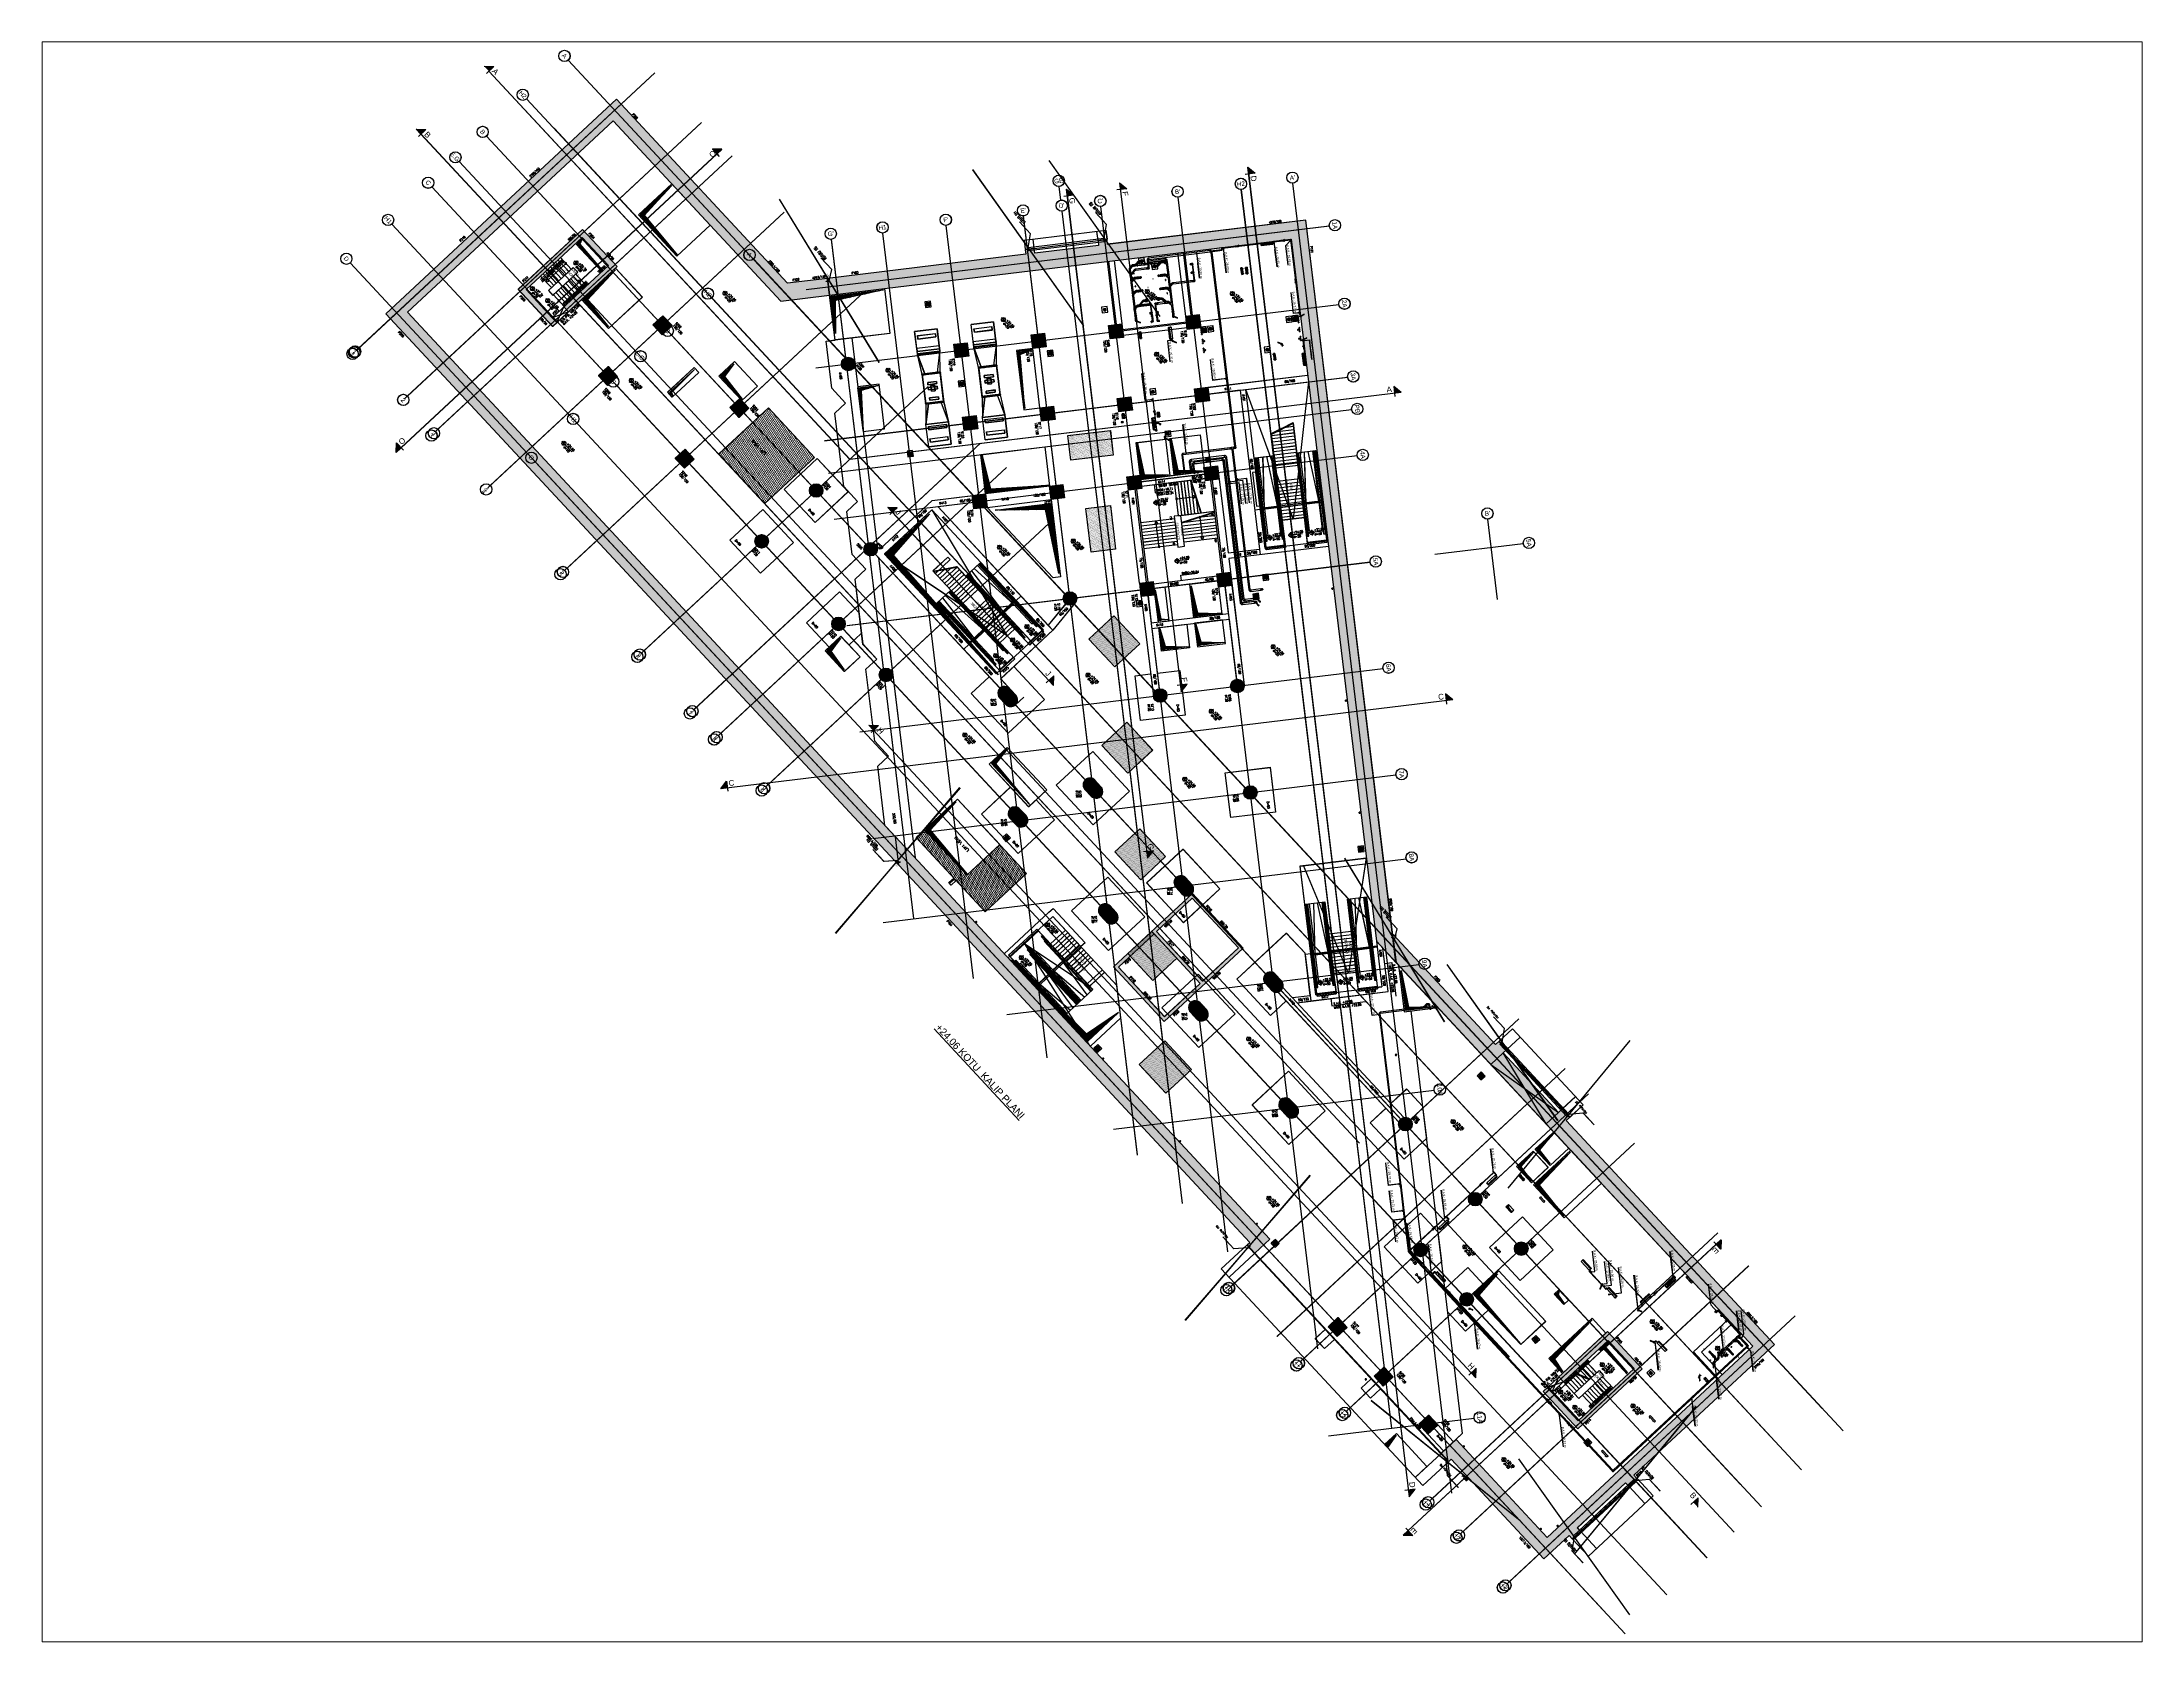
# Paper-space layout 'Layout1' of a CAD drawing. Header units: inches. Extents: x 1.05 to 9.45, y 0.8 to 7.2.
# The model-space entities are those that its viewports show. They can reach past a viewport. Long polylines and large blocks are cut down to what shows.
import ezdxf
from ezdxf.enums import TextEntityAlignment as Align

# ---------------------------------------------------------------- set-up
doc = ezdxf.new("R2010")
doc.units = ezdxf.units.IN
doc.header["$MEASUREMENT"] = 0
for name, pattern in [('ACAD_ISO05W100', [33, 24, -3, 0, -3, 0, -3]), ('AKS', [3, 2.5, -0.25, 0, -0.25]), ('CENTER', [2, 1.25, -0.25, 0.25, -0.25]), ('CIZGI', [0.4, 0.25, -0.15]), ('CONTINU', [0]), ('DASHDOT2', [0.5, 0.25, -0.125, 0, -0.125]), ('HIDDEN', [0.375, 0.25, -0.125]), ('Hidden_2_', [6, 4, -2]), ('UUC-ST-KAL-I05-101-U-000$0$ACAD_ISO05W100', [33, 24, -3, 0, -3, 0, -3])]:
    doc.linetypes.add(name, pattern=pattern)
doc.layers.add('A-DETL', color=90, linetype='Continuous', lineweight=15)
doc.layers.add('A-DETL-GENF', color=92, linetype='Continuous', lineweight=9)
for name, color, linetype in [('aks prota', 2, 'AKS'), ('bosluk prota', 2, 'Continuous'), ('bosluk tarama prota', 8, 'Continuous'), ('boşluk prota', 2, 'Continuous'), ('boşluk taraması prota', 252, 'Continuous'), ('caks prota', 4, 'Continuous'), ('iderzi_PROTA', 3, 'Continuous'), ('kesit tarama prota', 252, 'Continuous'), ('kiris prota', 6, 'Continuous'), ('kiriş boyutu prota', 6, 'Continuous'), ('kiriş prota', 6, 'Continuous'), ('kolon prota', 1, 'Continuous'), ('kolon tarama prota', 252, 'Continuous'), ('lkolon prota', 4, 'Continuous'), ('lperde prota', 4, 'Continuous'), ('merdiven prota', 2, 'Continuous'), ('metraj prota', 2, 'Continuous'), ('not prota', 2, 'Continuous'), ('not yazısı prota', 6, 'Continuous'), ('not çizgisi prota', 4, 'Continuous'), ('perde prota', 1, 'Continuous'), ('PRT-AL-TUNEL_EKSENI', 14, 'DASHDOT2'), ('PRT-MI-a_fit_drainage', 10, 'Continuous'), ('PRT-MI-ad_dim', 8, 'Continuous'), ('prt-s-taxis', 7, 'Continuous'), ('skesit prota', 7, 'Continuous'), ('st-s_kolon tarama', 252, 'Continuous'), ('st-s_level (kot)', 6, 'Continuous'), ('st-s_levelmark (kot işareti)', 4, 'Continuous'), ('st_s_not çizgisi', 4, 'CIZGI'), ('st_s_su tutucu', 2, 'Continuous'), ('st_s_ölçü', 4, 'Continuous'), ('taks prota', 7, 'Continuous'), ('temel prota', 6, 'Continuous'), ('tkesit prota', 7, 'Continuous'), ('tkolon prota', 6, 'Continuous'), ('tnot prota', 4, 'Continuous'), ('tperde prota', 6, 'Continuous'), ('tplan prota', 7, 'Continuous'), ('UUC-ST-KAL-I05-101-U-000$0$st_s_su tutucu', 2, 'Continuous')]:
    doc.layers.add(name, color=color, linetype=linetype)
doc.styles.add('Arial', font='Arial.ttf')
doc.styles.add('OLCU', font='romanstw.shx')
doc.styles.add('PRT-MI-a_Arial', font='Arial.ttf', dxfattribs={"height": 30})
doc.styles.add('Segoe UI Light_1', font='', dxfattribs={"height": 200})
doc.styles.add('TAKS', font='Arial Unicode.ttf')
doc.styles.add('text25_PROTA', font='Arial.ttf', dxfattribs={"height": 25})
doc.styles.add('TKIRIS', font='romanstw.shx')
doc.styles.add('tkolon', font='romanstw.shx')
doc.styles.add('TNOT', font='romanstw.shx', dxfattribs={"width": 0.8, "height": 250})
doc.styles.get('Segoe UI Light_1').set_extended_font_data('Segoe UI Light')
doc.dimstyles.new('1-50', dxfattribs={"dimtxt": 10, "dimasz": 4, "dimexe": 4, "dimexo": 8, "dimgap": 4, "dimtad": 1, "dimdec": 1, "dimrnd": 0.05, "dimzin": 9, "dimdsep": 46, "dimtxsty": 'OLCU', "dimblk1": 'OBLIQUE', "dimblk2": 'OBLIQUE', "dimsah": 1, "dimcen": 2, "dimdle": 4, "dimclrd": 4, "dimclre": 4, "dimclrt": 3, "dimadec": 1, "dimazin": 0, "dimtfac": 1, "dimtdec": 1, "dimtix": 1, "dimtmove": 2, "dimatfit": 3, "dimldrblk": 'OBLIQUE', "dimfxl": 1, "dimtvp": 1, "dimtolj": 1, "dimtzin": 1, "dimarcsym": 0})
pattern_1 = [(312.923994, (-985.61087, 579.955395), (0.0851512423, 0.024995084), [0, -0.079375])]
pattern_2 = [(276.924, (50.94426, 121.471925), (0.08358054, -0.0298292), [0, -0.079375])]
pattern_3 = [(6.931826, (-1394.22742, 1019.31005), (0.059635541, 0.167169242), [0, -0.15875])]
pattern_4 = [(312.923994, (399405.98143, 4544554.57553), (0.0851512423, 0.024995084), [0, -0.079375])]
pattern_5 = [(276.924, (400442.53656, 4544096.09206), (0.08358054, -0.0298292), [0, -0.079375])]
pattern_6 = [(6.931826, (398997.36488, 4544993.93019), (0.059635541, 0.167169242), [0, -0.15875])]

# ---------------------------------------------------------------- blocks, each defined once
blk = doc.blocks.new('+24.06 mekanik')
at = {"layer": 'kolon tarama prota'}
for points in [[(105099, 206604), (105236, 206670), (105214, 206703)], [(103825, 206088), (103675, 206107), (103675, 206068)], [(104333, 206191), (104223, 206295), (104200, 206263)], [(104815, 204976), (104683, 205025), (104722, 205053), (104555, 205282), (104604, 205317), (104770, 205088), (104809, 205117)], [(101679, 204356), (101546, 204285), (101569, 204253)], [(105155, 204508), (105005, 204527), (105005, 204488)], [(105437, 204119), (105305, 204168), (105344, 204197), (105178, 204425), (105226, 204461), (105393, 204232), (105432, 204260)], [(106101, 203584), (106251, 203564), (106251, 203604)], [(106207, 203470), (106313, 203522), (106310, 203478), (106608, 203457), (106606, 203427), (106308, 203448), (106305, 203404)], [(107187, 202088), (107288, 202149), (107289, 202105), (107588, 202111), (107589, 202081), (107290, 202075), (107291, 202031)], [(109025, 201200), (109175, 201181), (109175, 201220)], [(98174, 200864), (98024, 200883), (98024, 200844)], [(99554, 198965), (99422, 199014), (99461, 199042), (99294, 199271), (99343, 199306), (99509, 199077), (99548, 199105)], [(100660, 197442), (100510, 197462), (100510, 197422)], [(100693, 197395), (100693, 197513), (100731, 197491), (100881, 197750), (100907, 197735), (100757, 197476), (100795, 197454)], [(103730, 198526), (103730, 198408), (103692, 198430), (103543, 198171), (103517, 198186), (103666, 198445), (103628, 198467)], [(103697, 198570), (103847, 198550), (103847, 198590)], [(96847, 193601), (96866, 193751), (96827, 193751)], [(98039, 194468), (98059, 194618), (98019, 194618)], [(98094, 194505), (98212, 194505), (98190, 194467), (98449, 194317), (98434, 194291), (98175, 194441), (98153, 194403)], [(98232, 194608), (98252, 194758), (98213, 194758)], [(99017, 194968), (99037, 195118), (98997, 195118)], [(108931, 189365), (109081, 189346), (109081, 189385)], [(87087, 186163), (86937, 186182), (86937, 186143)], [(88078, 184798), (87947, 184847), (87985, 184875), (87819, 185104), (87868, 185139), (88034, 184910), (88073, 184938)], [(72024, 182940), (72024, 182822), (71986, 182844), (71836, 182585), (71810, 182600), (71960, 182859), (71922, 182881)], [(72024, 182447), (72024, 182329), (71986, 182351), (71836, 182092), (71810, 182107), (71960, 182366), (71922, 182388)], [(98749, 182549), (98749, 182667), (98788, 182645), (98937, 182904), (98963, 182889), (98814, 182630), (98852, 182608)], [(100015, 182888), (100165, 182868), (100165, 182907)], [(90548, 181398), (90398, 181418), (90398, 181379)], [(97225, 181058), (97176, 180926), (97148, 180965), (96919, 180799), (96884, 180847), (97113, 181014), (97085, 181052)], [(9685, 178306), (9595, 178383), (9636, 178397), (9534, 178679), (9562, 178689), (9664, 178408), (9706, 178423)], [(11782, 178299), (11692, 178375), (11733, 178390), (11631, 178671), (11660, 178682), (11761, 178401), (11803, 178416)], [(91456, 180149), (91324, 180198), (91363, 180226), (91197, 180455), (91245, 180490), (91411, 180261), (91450, 180289)], [(94329, 178954), (94280, 178822), (94252, 178861), (94023, 178695), (93988, 178743), (94217, 178910), (94189, 178948)], [(95287, 179650), (95137, 179669), (95137, 179630)], [(2828, 177815), (2906, 177698), (2858, 177698), (2858, 177415), (2798, 177415), (2798, 177698), (2750, 177698)], [(2828, 176810), (2978, 176790), (2978, 176829)], [(2867, 178308), (2950, 178182), (2980, 178208)], [(6711, 178308), (6594, 178230), (6594, 178278), (6311, 178278), (6311, 178338), (6594, 178338), (6594, 178386)], [(9348, 178308), (9328, 178158), (9367, 178158)], [(11842, 178300), (11862, 178450), (11822, 178450)], [(12248, 178300), (12365, 178378), (12365, 178330), (12648, 178330), (12648, 178270), (12365, 178270), (12365, 178222)], [(71949, 177871), (71929, 177721), (71968, 177721)], [(87071, 177871), (87051, 177721), (87091, 177721)], [(89460, 177871), (89440, 177721), (89480, 177721)], [(90194, 177871), (90174, 177721), (90214, 177721)], [(92978, 178054), (92828, 178074), (92828, 178034)], [(11933, 176427), (11933, 176309), (11895, 176331), (11745, 176072), (11719, 176087), (11869, 176346), (11830, 176368)], [(2828, 173737), (2906, 173620), (2858, 173620), (2858, 173337), (2798, 173337), (2798, 173620), (2750, 173620)], [(2828, 172280), (2978, 172261), (2978, 172300)], [(34398, 171756), (34339, 171654), (34317, 171692), (34058, 171543), (34043, 171569), (34302, 171718), (34280, 171756)], [(34690, 171581), (34631, 171479), (34609, 171517), (34350, 171368), (34335, 171394), (34594, 171543), (34572, 171581)], [(2981, 169872), (3131, 169852), (3131, 169891)], [(14368, 171195), (14348, 171045), (14388, 171045)], [(23332, 170945), (23351, 171095), (23312, 171095)], [(23478, 170295), (23497, 170445), (23458, 170445)], [(23626, 170045), (23645, 170195), (23606, 170195)], [(28042, 170295), (27925, 170217), (27925, 170265), (27642, 170265), (27642, 170325), (27925, 170325), (27925, 170373)], [(28042, 170045), (27925, 169967), (27925, 170015), (27642, 170015), (27642, 170075), (27925, 170075), (27925, 170123)], [(8304, 167158), (8304, 167276), (8342, 167254), (8492, 167513), (8518, 167498), (8368, 167239), (8406, 167217)], [(21183, 168895), (21261, 168778), (21213, 168778), (21213, 168495), (21153, 168495), (21153, 168778), (21105, 168778)], [(21433, 168895), (21511, 168778), (21463, 168778), (21463, 168495), (21403, 168495), (21403, 168778), (21355, 168778)], [(22343, 167705), (22343, 167587), (22305, 167609), (22155, 167350), (22129, 167365), (22279, 167624), (22241, 167646)], [(7946, 167169), (7829, 167091), (7829, 167139), (7546, 167139), (7546, 167199), (7829, 167199), (7829, 167247)], [(7946, 165713), (8063, 165791), (8063, 165743), (8346, 165743), (8346, 165683), (8063, 165683), (8063, 165635)], [(10414, 166800), (10394, 166650), (10434, 166650)], [(10466, 166800), (10466, 166918), (10504, 166896), (10653, 167155), (10679, 167140), (10530, 166881), (10568, 166859)], [(20533, 166825), (20383, 166845), (20383, 166806)], [(22343, 167405), (22343, 167287), (22305, 167309), (22155, 167050), (22129, 167065), (22279, 167324), (22241, 167346)], [(7946, 163837), (7829, 163759), (7829, 163807), (7546, 163807), (7546, 163867), (7829, 163867), (7829, 163915)], [(7946, 165293), (8063, 165371), (8063, 165323), (8346, 165323), (8346, 165263), (8063, 165263), (8063, 165215)], [(8304, 163838), (8304, 163956), (8342, 163934), (8492, 164193), (8518, 164178), (8368, 163919), (8406, 163897)], [(15424, 164487), (15405, 164337), (15444, 164337)], [(16382, 164487), (16499, 164565), (16499, 164517), (16782, 164517), (16782, 164457), (16499, 164457), (16499, 164409)], [(17694, 164910), (17694, 164792), (17656, 164814), (17507, 164555), (17481, 164570), (17630, 164829), (17592, 164851)], [(19165, 165493), (19165, 165375), (19127, 165397), (18977, 165138), (18951, 165153), (19101, 165412), (19063, 165434)]]:
    blk.add_hatch(color=253, dxfattribs=at).paths.add_polyline_path(points, flags=0)
at = {"layer": 'kolon tarama prota', "color": 253}
for p, q in [((104920, 206673), (104247, 206184)), ((104300, 206111), (104973, 206600)), ((104948, 206694), (104919, 206674)), ((104973, 206600), (105001, 206620)), ((104994, 206671), (104994, 206671)), ((105040, 206611), (105076, 206637)), ((105076, 206637), (105040, 206611)), ((105040, 206611), (114540, 193534)), ((105068, 206725), (105068, 206725)), ((105076, 206637), (105112, 206663)), ((105112, 206663), (105076, 206637)), ((105076, 206637), (105076, 206637)), ((105076, 206637), (105076, 206637)), ((105099, 206604), (105531, 206885)), ((105214, 206703), (105099, 206604)), ((105099, 206604), (105236, 206670)), ((114612, 193587), (105112, 206663)), ((105236, 206670), (105214, 206703)), ((105260, 206673), (105276, 206685)), ((105276, 206685), (105260, 206673)), ((105260, 206673), (105266, 206665)), ((105266, 206665), (105282, 206676)), ((105282, 206676), (105266, 206665)), ((105282, 206676), (105276, 206685)), ((105531, 206885), (107333, 206885)), ((102054, 204842), (101641, 204542)), ((101680, 204488), (102093, 204788)), ((101830, 206088), (103530, 206088)), ((103825, 206088), (101830, 206088)), ((103932, 206483), (101848, 206483)), ((102053, 204843), (102042, 204835)), ((102069, 204854), (102053, 204843)), ((102082, 204862), (102054, 204842)), ((102166, 204933), (102071, 204851)), ((102092, 204871), (102081, 204863)), ((102082, 204779), (102093, 204787)), ((102093, 204788), (102121, 204809)), ((102093, 204787), (102109, 204799)), ((102139, 204900), (102095, 204868)), ((102116, 204750), (102105, 204766)), ((102106, 204802), (102214, 204866)), ((102149, 204703), (102115, 204749)), ((102122, 204808), (102132, 204816)), ((102130, 204819), (102174, 204851)), ((102191, 204957), (102163, 204937)), ((102175, 204722), (102191, 204734)), ((102191, 204734), (102175, 204722)), ((102178, 204718), (102194, 204730)), ((102194, 204730), (102178, 204718)), ((102182, 204910), (102198, 204889)), ((102530, 205203), (102191, 204957)), ((102194, 204730), (102191, 204734)), ((102217, 204863), (102245, 204883)), ((102244, 204884), (102583, 205130)), ((102558, 205224), (102530, 205203)), ((102559, 205210), (102548, 205202)), ((102555, 205093), (102566, 205077)), ((102579, 205223), (102559, 205209)), ((102559, 205001), (102575, 205013)), ((102575, 205013), (102559, 205001)), ((102559, 205001), (102562, 204997)), ((102662, 205293), (102561, 205220)), ((102562, 204997), (102578, 205009)), ((102578, 205009), (102562, 204997)), ((102567, 205078), (102601, 205032)), ((102578, 205009), (102575, 205013)), ((102589, 205232), (102578, 205224)), ((102584, 205129), (102612, 205150)), ((102588, 205147), (102599, 205155)), ((102631, 205257), (102591, 205229)), ((102598, 205156), (102617, 205170)), ((102607, 205036), (102648, 205066)), ((102648, 205066), (102607, 205036)), ((102607, 205036), (102610, 205032)), ((102609, 205154), (102710, 205227)), ((102610, 205032), (102651, 205062)), ((102651, 205062), (102610, 205032)), ((102622, 205117), (102611, 205133)), ((102618, 205169), (102629, 205176)), ((102654, 205070), (102621, 205117)), ((102627, 205180), (102666, 205208)), ((102651, 205062), (102648, 205066)), ((102688, 205318), (102659, 205297)), ((102679, 205271), (102694, 205250)), ((102680, 205089), (102696, 205101)), ((102696, 205101), (102680, 205089)), ((102680, 205089), (102683, 205085)), ((102683, 205085), (102699, 205097)), ((102699, 205097), (102683, 205085)), ((103833, 206149), (102688, 205317)), ((102699, 205097), (102696, 205101)), ((102713, 205223), (102741, 205244)), ((102741, 205244), (103886, 206076)), ((103825, 206088), (103675, 206107)), ((103675, 206107), (103675, 206068)), ((103675, 206068), (103825, 206088)), ((103861, 206170), (103833, 206150)), ((103886, 206076), (103915, 206096)), ((104333, 206191), (103932, 206483)), ((103948, 206091), (103969, 206063)), ((103969, 206063), (104044, 205961)), ((104043, 206117), (104022, 206145)), ((104117, 206014), (104042, 206116)), ((104043, 205960), (104064, 205932)), ((104068, 205935), (104158, 205811)), ((104138, 205986), (104117, 206014)), ((104149, 205962), (104134, 205983)), ((104153, 206016), (104147, 205981)), ((104152, 205980), (104149, 205962)), ((104157, 206037), (104153, 206015)), ((104154, 205808), (104174, 205780)), ((104162, 206072), (104156, 206037)), ((104156, 206037), (104247, 206023)), ((104247, 206023), (104156, 206037)), ((104162, 206072), (104252, 206058)), ((104252, 206058), (104162, 206072)), ((104166, 206071), (104247, 206058)), ((104247, 206058), (104166, 206071)), ((104175, 205780), (104270, 205650)), ((104223, 206295), (104200, 206263)), ((104200, 206263), (104333, 206191)), ((104214, 205852), (104214, 205852)), ((104215, 205852), (104215, 205852)), ((104217, 205868), (104233, 205967)), ((104224, 205859), (104217, 205868)), ((104246, 206185), (104218, 206164)), ((104252, 206231), (104220, 206208)), ((104220, 206208), (104252, 206231)), ((104220, 206208), (104236, 206207)), ((104333, 206191), (104223, 206295)), ((104248, 205834), (104228, 205862)), ((104248, 206216), (104236, 206207)), ((104236, 206207), (104248, 206216)), ((104236, 206207), (104248, 206216)), ((104248, 206216), (104236, 206207)), ((104236, 206207), (104259, 206175)), ((104238, 205967), (104243, 206001)), ((104242, 206001), (104246, 206023)), ((104247, 206023), (104252, 206058)), ((104248, 206216), (104252, 206231)), ((104271, 206184), (104248, 206216)), ((104343, 205702), (104248, 205833)), ((104259, 206175), (104272, 206157)), ((104269, 205649), (104290, 205621)), ((104284, 206166), (104271, 206184)), ((104272, 206090), (104300, 206111)), ((104294, 205624), (104397, 205454)), ((104364, 205675), (104343, 205703)), ((104385, 205642), (104360, 205672)), ((104391, 205721), (104384, 205677)), ((104391, 205676), (104385, 205642)), ((104391, 205450), (104418, 205414)), ((104403, 205798), (104396, 205754)), ((104401, 205753), (104396, 205720)), ((104421, 205417), (104903, 204755)), ((104470, 205508), (104471, 205508)), ((104479, 205506), (104481, 205515)), ((104518, 205953), (104482, 205927)), ((104483, 205529), (104503, 205658)), ((104489, 205522), (104483, 205529)), ((104521, 205489), (104495, 205525)), ((104510, 205657), (104517, 205701)), ((104512, 205701), (104518, 205735)), ((104998, 204824), (104517, 205487)), ((104536, 205960), (104521, 205950)), ((104522, 205734), (104529, 205778)), ((104569, 205990), (104533, 205964)), ((104604, 205317), (104555, 205282)), ((104604, 205317), (104555, 205282)), ((104555, 205282), (104722, 205053)), ((104722, 205053), (104555, 205282)), ((104557, 205824), (104593, 205850)), ((104591, 205854), (104605, 205865)), ((104770, 205088), (104604, 205317)), ((104770, 205088), (104604, 205317)), ((104608, 205861), (104644, 205887)), ((104671, 206064), (104646, 206046)), ((104695, 206076), (104674, 206061)), ((104722, 205053), (104683, 205025)), ((104722, 205053), (104683, 205025)), ((104683, 205025), (104815, 204976)), ((104683, 205025), (104815, 204976)), ((104740, 206097), (104701, 206069)), ((104746, 206089), (104707, 206061)), ((104721, 205943), (104746, 205961)), ((104743, 205965), (104765, 205981)), ((104754, 205996), (104793, 206024)), ((104759, 205988), (104799, 206016)), ((104809, 205117), (104770, 205088)), ((104770, 205088), (104809, 205117)), ((104846, 206174), (104808, 206147)), ((104815, 204976), (104809, 205117)), ((104809, 205117), (104815, 204976)), ((104852, 206166), (104814, 206139)), ((104861, 206074), (104899, 206101)), ((104867, 206066), (104904, 206093)), ((104899, 204752), (104925, 204716)), ((104940, 205285), (104908, 205261)), ((104908, 205261), (104940, 205285)), ((104908, 205261), (104924, 205261)), ((104936, 205269), (104924, 205261)), ((104924, 205261), (104936, 205269)), ((104924, 205261), (104936, 205269)), ((104936, 205269), (104924, 205261)), ((104924, 205261), (104947, 205229)), ((104936, 205269), (104940, 205285)), ((104959, 205237), (104936, 205269)), ((104947, 205229), (104960, 205210)), ((104972, 205219), (104959, 205237)), ((105028, 204791), (105002, 204827)), ((105038, 204766), (105023, 204787)), ((105041, 204826), (105034, 204782)), ((105040, 204781), (105038, 204766)), ((105050, 204887), (105043, 204843)), ((105048, 204842), (105046, 204825)), ((105060, 204901), (105057, 204886)), ((105162, 205037), (105127, 205011)), ((105133, 204635), (105153, 204763)), ((105160, 204762), (105167, 204806)), ((105162, 204807), (105165, 204824)), ((105183, 205046), (105165, 205033)), ((105169, 204823), (105176, 204867)), ((105170, 204868), (105171, 204874)), ((105217, 205076), (105181, 205050)), ((105201, 204908), (105237, 204934)), ((105235, 204938), (105253, 204951)), ((105256, 204947), (105292, 204973)), ((105319, 205151), (105293, 205132)), ((105354, 205170), (105322, 205147)), ((105398, 205191), (105359, 205163)), ((105404, 205183), (105365, 205155)), ((105368, 205029), (105394, 205047)), ((105391, 205051), (105423, 205075)), ((105412, 205090), (105451, 205118)), ((105418, 205082), (105457, 205110)), ((105504, 205268), (105467, 205241)), ((105510, 205260), (105473, 205233)), ((105520, 205168), (105557, 205195)), ((105526, 205160), (105563, 205187)), ((105918, 205767), (105934, 205778)), ((105934, 205778), (105918, 205767)), ((105918, 205767), (105924, 205759)), ((105924, 205759), (105940, 205770)), ((105940, 205770), (105924, 205759)), ((105940, 205770), (105934, 205778)), ((101059, 203911), (99198, 203911)), ((101679, 204356), (101059, 203911)), ((101679, 204356), (101546, 204285)), ((101546, 204285), (101569, 204253)), ((101569, 204253), (101679, 204356)), ((101595, 204269), (101591, 204266)), ((101591, 204266), (101603, 204249)), ((101603, 204249), (101591, 204266)), ((101595, 204269), (101607, 204252)), ((101607, 204252), (101595, 204269)), ((101603, 204249), (101607, 204252)), ((101604, 204402), (101615, 204386)), ((101616, 204387), (101668, 204316)), ((101658, 204254), (101624, 204229)), ((101644, 204202), (101624, 204229)), ((101624, 204229), (101644, 204202)), ((101640, 204543), (101625, 204532)), ((101629, 204223), (101625, 204220)), ((101625, 204220), (101654, 204179)), ((101654, 204179), (101625, 204220)), ((101629, 204223), (101658, 204182)), ((101658, 204182), (101629, 204223)), ((101663, 204176), (101644, 204202)), ((101644, 204202), (101663, 204176)), ((101654, 204179), (101658, 204182)), ((101673, 204266), (101657, 204255)), ((101677, 204227), (101658, 204254)), ((101658, 204254), (101677, 204227)), ((101671, 204426), (101660, 204442)), ((101663, 204176), (101697, 204200)), ((101665, 204476), (101680, 204487)), ((101667, 204315), (101678, 204300)), ((101721, 204355), (101670, 204426)), ((101680, 204152), (101676, 204150)), ((101676, 204150), (101688, 204133)), ((101688, 204133), (101676, 204150)), ((101697, 204200), (101677, 204227)), ((101677, 204227), (101697, 204200)), ((101680, 204152), (101692, 204136)), ((101692, 204136), (101680, 204152)), ((101688, 204133), (101692, 204136)), ((101698, 204199), (101713, 204210)), ((101733, 204340), (101722, 204356)), ((102049, 204725), (102061, 204710)), ((102053, 204634), (102069, 204645)), ((102069, 204645), (102053, 204634)), ((102053, 204634), (102056, 204630)), ((102056, 204630), (102072, 204641)), ((102072, 204641), (102056, 204630)), ((102062, 204711), (102095, 204664)), ((102072, 204641), (102069, 204645)), ((102102, 204669), (102142, 204698)), ((102142, 204698), (102102, 204669)), ((102102, 204669), (102105, 204665)), ((102105, 204665), (102145, 204694)), ((102145, 204694), (102105, 204665)), ((102145, 204694), (102142, 204698)), ((102175, 204722), (102178, 204718)), ((103023, 204508), (104587, 204508)), ((105155, 204508), (103023, 204508)), ((104931, 204720), (105047, 204560)), ((105155, 204508), (105005, 204527)), ((105005, 204527), (105005, 204488)), ((105005, 204488), (105155, 204508)), ((105041, 204556), (105067, 204520)), ((105071, 204523), (105398, 204073)), ((105120, 204614), (105121, 204613)), ((105129, 204612), (105131, 204621)), ((105139, 204627), (105133, 204635)), ((105171, 204595), (105144, 204631)), ((105494, 204142), (105167, 204592)), ((105226, 204461), (105178, 204425)), ((105226, 204461), (105178, 204425)), ((105178, 204425), (105344, 204197)), ((105344, 204197), (105178, 204425)), ((105254, 203418), (105216, 203391)), ((105260, 203409), (105222, 203382)), ((105393, 204232), (105226, 204461)), ((105393, 204232), (105226, 204461)), ((105269, 203318), (105307, 203345)), ((105275, 203310), (105312, 203337)), ((105344, 204197), (105305, 204168)), ((105344, 204197), (105305, 204168)), ((105305, 204168), (105437, 204119)), ((105305, 204168), (105437, 204119)), ((105361, 203496), (105322, 203467)), ((105367, 203488), (105328, 203459)), ((105379, 203520), (105356, 203503)), ((105375, 203395), (105414, 203423)), ((105402, 203542), (105376, 203524)), ((105381, 203387), (105420, 203415)), ((105432, 204260), (105393, 204232)), ((105393, 204232), (105432, 204260)), ((105394, 204070), (105420, 204034)), ((105426, 203408), (105448, 203424)), ((105437, 204119), (105432, 204260)), ((105432, 204260), (105437, 204119)), ((105451, 203421), (105477, 203439)), ((105510, 203621), (105474, 203595)), ((105524, 204109), (105498, 204145)), ((105512, 203543), (105512, 203543)), ((105512, 203543), (105512, 203543)), ((105512, 203543), (105512, 203543)), ((105512, 203543), (105512, 203543)), ((105628, 203701), (105513, 203617)), ((105547, 203569), (105547, 203569)), ((105547, 203569), (105547, 203569)), ((105549, 203492), (105585, 203518)), ((105550, 203955), (105594, 203948)), ((105613, 204074), (105570, 204081)), ((105582, 203522), (105697, 203605)), ((105594, 203953), (105707, 203935)), ((105725, 204051), (105613, 204069)), ((105661, 203731), (105625, 203704)), ((105625, 203704), (105700, 203601)), ((105700, 203601), (105625, 203704)), ((105661, 203731), (105736, 203627)), ((105736, 203627), (105661, 203731)), ((105665, 203725), (105732, 203633)), ((105732, 203633), (105665, 203725)), ((105700, 203601), (105736, 203627)), ((105706, 203930), (105750, 203923)), ((105770, 204049), (105726, 204056)), ((105803, 203765), (105783, 203639)), ((105783, 203639), (105803, 203765)), ((105783, 203639), (105826, 203632)), ((105801, 203758), (105784, 203645)), ((105784, 203645), (105801, 203758)), ((105796, 203895), (105822, 203859)), ((105846, 203758), (105803, 203765)), ((105826, 203862), (105874, 203795)), ((105846, 203758), (105826, 203632)), ((105826, 203632), (105846, 203758)), ((105836, 203695), (105827, 203636)), ((105827, 203636), (105836, 203695)), ((105827, 203636), (105840, 203634)), ((105846, 203753), (105836, 203695)), ((105836, 203695), (105846, 203753)), ((105839, 203630), (105883, 203623)), ((105849, 203693), (105840, 203634)), ((105840, 203634), (105849, 203693)), ((105858, 203751), (105846, 203753)), ((105858, 203751), (105849, 203693)), ((105849, 203693), (105858, 203751)), ((105903, 203749), (105859, 203756)), ((105870, 203793), (105897, 203757)), ((105884, 203629), (106012, 203609)), ((105884, 203254), (105898, 203236)), ((105910, 203245), (105897, 203263)), ((105898, 203236), (105921, 203204)), ((105925, 203934), (105899, 203970)), ((105902, 203760), (105917, 203740)), ((105917, 203740), (105902, 203742)), ((105933, 203213), (105910, 203245)), ((105917, 203188), (105949, 203212)), ((105949, 203212), (105917, 203188)), ((105921, 203204), (105917, 203188)), ((105970, 203865), (105921, 203931)), ((105921, 203204), (105933, 203213)), ((105933, 203213), (105921, 203204)), ((105933, 203213), (105921, 203204)), ((105921, 203204), (105933, 203213)), ((105949, 203212), (105933, 203213)), ((106000, 203832), (105974, 203867)), ((106110, 203668), (105994, 203828)), ((106012, 203609), (106018, 203601)), ((106013, 203597), (106039, 203561)), ((106026, 203607), (106035, 203605)), ((106037, 203614), (106037, 203615)), ((106043, 203564), (106058, 203542)), ((106054, 203540), (106080, 203504)), ((106251, 203604), (106101, 203584)), ((106101, 203584), (106251, 203564)), ((106101, 203584), (109400, 203584)), ((106142, 203636), (106116, 203672)), ((106153, 203612), (106138, 203633)), ((106183, 203579), (106157, 203615)), ((106313, 203522), (106207, 203470)), ((106313, 203522), (106207, 203470)), ((106207, 203470), (106305, 203404)), ((106305, 203404), (106207, 203470)), ((106251, 203564), (106251, 203604)), ((106305, 203404), (106308, 203448)), ((106308, 203448), (106305, 203404)), ((106308, 203448), (106606, 203427)), ((106308, 203448), (106606, 203427)), ((106310, 203478), (106313, 203522)), ((106310, 203478), (106313, 203522)), ((106608, 203457), (106310, 203478)), ((106310, 203478), (106608, 203457)), ((106606, 203427), (106608, 203457)), ((106606, 203427), (106608, 203457)), ((107680, 202875), (107356, 202640)), ((107356, 202640), (107680, 202875)), ((109400, 203584), (107669, 203584)), ((107797, 202713), (107680, 202875)), ((107680, 202875), (107797, 202713)), ((107680, 202875), (107680, 202875)), ((98212, 201042), (98131, 200983)), ((98147, 200962), (98227, 201021)), ((98235, 201019), (98282, 200955)), ((98304, 200970), (98257, 201035)), ((98835, 202524), (98268, 202112)), ((98268, 202112), (98835, 202524)), ((98268, 202112), (98342, 202011)), ((98342, 202011), (98268, 202112)), ((98268, 202112), (98268, 202112)), ((98364, 202244), (98332, 202221)), ((98332, 202221), (98364, 202244)), ((98332, 202221), (98361, 202180)), ((98361, 202180), (98332, 202221)), ((98332, 202221), (98332, 202221)), ((98393, 201029), (98332, 200984)), ((98335, 200987), (98377, 201017)), ((98339, 202219), (98367, 202240)), ((98367, 202240), (98339, 202219)), ((98363, 202187), (98339, 202219)), ((98339, 202219), (98363, 202187)), ((98339, 202219), (98339, 202219)), ((98342, 202011), (98908, 202423)), ((98908, 202423), (98342, 202011)), ((98342, 202011), (98342, 202011)), ((98361, 202180), (98394, 202204)), ((98394, 202204), (98361, 202180)), ((98361, 202180), (98361, 202180)), ((98391, 202208), (98363, 202187)), ((98363, 202187), (98391, 202208)), ((98363, 202187), (98363, 202187)), ((98367, 202240), (98364, 202244)), ((98364, 202244), (98367, 202240)), ((98364, 202244), (98364, 202244)), ((98367, 202240), (98367, 202240)), ((98377, 201017), (98438, 201061)), ((98394, 202204), (98391, 202208)), ((98391, 202208), (98394, 202204)), ((98391, 202208), (98391, 202208)), ((98425, 201052), (98393, 201029)), ((99010, 200179), (98393, 201029)), ((98394, 202204), (98394, 202204)), ((98432, 201057), (98425, 201052)), ((99043, 200203), (98425, 201052)), ((98453, 201072), (98432, 201057)), ((99049, 200208), (98432, 201057)), ((98438, 201061), (98453, 201072)), ((99055, 200212), (98438, 201061)), ((98453, 201072), (99070, 200223)), ((99071, 200223), (98454, 201073)), ((98712, 202497), (98680, 202473)), ((98680, 202473), (98712, 202497)), ((98680, 202473), (98683, 202469)), ((98683, 202469), (98680, 202473)), ((98680, 202473), (98680, 202473)), ((98683, 202469), (98711, 202490)), ((98711, 202490), (98683, 202469)), ((98683, 202469), (98683, 202469)), ((98735, 202457), (98706, 202437)), ((98706, 202437), (98735, 202457)), ((98706, 202437), (98709, 202433)), ((98709, 202433), (98706, 202437)), ((98706, 202437), (98706, 202437)), ((98709, 202433), (98742, 202456)), ((98742, 202456), (98709, 202433)), ((98709, 202433), (98709, 202433)), ((98711, 202490), (98735, 202457)), ((98735, 202457), (98711, 202490)), ((98711, 202490), (98711, 202490)), ((98742, 202456), (98712, 202497)), ((98712, 202497), (98742, 202456)), ((98712, 202497), (98712, 202497)), ((98735, 202457), (98735, 202457)), ((98742, 202456), (98742, 202456)), ((98908, 202423), (98835, 202524)), ((98835, 202524), (98908, 202423)), ((98835, 202524), (98835, 202524)), ((98908, 202423), (98908, 202423)), ((104855, 202819), (104839, 202807)), ((104839, 202807), (104855, 202819)), ((104839, 202807), (104845, 202799)), ((104861, 202811), (104845, 202799)), ((104845, 202799), (104861, 202811)), ((104861, 202811), (104855, 202819)), ((107045, 202173), (107029, 202161)), ((107029, 202161), (107045, 202173)), ((107029, 202161), (107032, 202157)), ((107048, 202169), (107032, 202157)), ((107032, 202157), (107048, 202169)), ((107048, 202169), (107045, 202173)), ((107074, 202188), (107112, 202136)), ((107118, 202226), (107078, 202197)), ((107078, 202197), (107118, 202226)), ((107078, 202197), (107081, 202193)), ((107121, 202222), (107081, 202193)), ((107081, 202193), (107121, 202222)), ((107111, 202135), (107122, 202120)), ((107121, 202222), (107118, 202226)), ((107166, 202175), (107128, 202227)), ((107167, 202261), (107151, 202249)), ((107151, 202249), (107167, 202261)), ((107151, 202249), (107154, 202245)), ((107170, 202257), (107154, 202245)), ((107154, 202245), (107170, 202257)), ((107170, 202257), (107167, 202261)), ((107178, 202160), (107167, 202175)), ((107288, 202149), (107187, 202088)), ((107288, 202149), (107187, 202088)), ((107187, 202088), (107291, 202031)), ((107291, 202031), (107187, 202088)), ((107289, 202105), (107288, 202149)), ((107289, 202105), (107288, 202149)), ((107588, 202111), (107289, 202105)), ((107289, 202105), (107588, 202111)), ((107290, 202075), (107589, 202081)), ((107290, 202075), (107589, 202081)), ((107291, 202031), (107290, 202075)), ((107290, 202075), (107291, 202031)), ((107356, 202640), (107474, 202478)), ((107474, 202478), (107356, 202640)), ((107356, 202640), (107356, 202640)), ((107474, 202478), (107797, 202713)), ((107797, 202713), (107474, 202478)), ((107474, 202478), (107474, 202478)), ((107589, 202081), (107588, 202111)), ((107589, 202081), (107588, 202111)), ((107797, 202713), (107797, 202713)), ((109175, 201220), (109025, 201200)), ((109025, 201200), (109175, 201181)), ((109025, 201200), (111519, 201200)), ((109175, 201181), (109175, 201220)), ((111519, 201200), (109771, 201200)), ((95889, 200864), (97568, 200864)), ((98174, 200864), (95889, 200864)), ((98174, 200864), (98024, 200883)), ((98024, 200883), (98024, 200844)), ((98024, 200844), (98174, 200864)), ((98107, 200929), (98118, 200914)), ((98129, 200986), (98114, 200975)), ((98120, 200916), (100319, 197889)), ((98133, 200949), (98148, 200960)), ((98133, 200948), (98133, 200949)), ((98133, 200948), (98133, 200948)), ((98144, 200933), (98133, 200948)), ((100340, 197905), (98142, 200931)), ((98260, 200932), (98335, 200987)), ((98332, 200984), (98260, 200932)), ((98260, 200932), (98260, 200932)), ((98877, 200082), (98260, 200932)), ((98877, 200082), (98260, 200932)), ((98309, 200974), (98277, 200951)), ((98277, 200951), (98309, 200974)), ((98277, 200951), (98280, 200947)), ((98312, 200970), (98280, 200947)), ((98280, 200947), (98312, 200970)), ((98302, 200969), (98286, 200957)), ((98286, 200957), (98302, 200969)), ((98302, 200969), (98286, 200957)), ((98286, 200957), (98302, 200969)), ((98286, 200957), (98289, 200953)), ((98286, 200957), (98289, 200953)), ((98305, 200965), (98289, 200953)), ((98289, 200953), (98305, 200965)), ((98305, 200965), (98289, 200953)), ((98289, 200953), (98305, 200965)), ((98305, 200965), (98302, 200969)), ((98305, 200965), (98302, 200969)), ((98312, 200970), (98309, 200974)), ((98505, 200894), (98404, 200820)), ((98404, 200820), (98505, 200894)), ((98404, 200820), (98815, 200254)), ((98815, 200254), (98404, 200820)), ((98404, 200820), (98404, 200820)), ((98471, 200727), (98431, 200698)), ((98431, 200698), (98471, 200727)), ((98431, 200698), (98454, 200665)), ((98454, 200665), (98431, 200698)), ((98431, 200698), (98431, 200698)), ((98438, 200697), (98470, 200720)), ((98470, 200720), (98438, 200697)), ((98458, 200668), (98438, 200697)), ((98438, 200697), (98458, 200668)), ((98438, 200697), (98438, 200697)), ((98454, 200665), (98458, 200668)), ((98458, 200668), (98454, 200665)), ((98454, 200665), (98454, 200665)), ((98458, 200668), (98458, 200668)), ((98470, 200720), (98491, 200692)), ((98491, 200692), (98470, 200720)), ((98470, 200720), (98470, 200720)), ((98495, 200695), (98471, 200727)), ((98471, 200727), (98495, 200695)), ((98471, 200727), (98471, 200727)), ((98491, 200692), (98495, 200695)), ((98495, 200695), (98491, 200692)), ((98491, 200692), (98491, 200692)), ((98495, 200695), (98495, 200695)), ((98916, 200327), (98505, 200894)), ((98505, 200894), (98916, 200327)), ((98505, 200894), (98505, 200894)), ((98589, 200522), (98589, 200522)), ((98688, 200353), (98684, 200350)), ((98684, 200350), (98688, 200353)), ((98684, 200350), (98707, 200318)), ((98707, 200318), (98684, 200350)), ((98684, 200350), (98684, 200350)), ((98708, 200325), (98688, 200353)), ((98688, 200353), (98708, 200325)), ((98688, 200353), (98688, 200353)), ((98707, 200318), (98748, 200347)), ((98748, 200347), (98707, 200318)), ((98707, 200318), (98707, 200318)), ((98741, 200348), (98708, 200325)), ((98708, 200325), (98741, 200348)), ((98708, 200325), (98708, 200325)), ((98724, 200379), (98720, 200376)), ((98720, 200376), (98724, 200379)), ((98720, 200376), (98741, 200348)), ((98741, 200348), (98720, 200376)), ((98720, 200376), (98720, 200376)), ((98748, 200347), (98724, 200379)), ((98724, 200379), (98748, 200347)), ((98724, 200379), (98724, 200379)), ((98741, 200348), (98741, 200348)), ((98748, 200347), (98748, 200347)), ((98815, 200254), (98916, 200327)), ((98916, 200327), (98815, 200254)), ((98815, 200254), (98815, 200254)), ((98952, 200137), (98877, 200082)), ((98877, 200082), (98949, 200135)), ((98877, 200082), (98877, 200082)), ((98916, 200327), (98916, 200327)), ((98949, 200135), (99010, 200179)), ((98994, 200168), (98952, 200137)), ((99055, 200212), (98994, 200168)), ((99010, 200179), (99043, 200203)), ((99043, 200203), (99049, 200208)), ((99049, 200208), (99070, 200223)), ((99070, 200223), (99055, 200212)), ((99343, 199306), (99294, 199271)), ((99343, 199306), (99294, 199271)), ((99294, 199271), (99461, 199042)), ((99461, 199042), (99294, 199271)), ((99509, 199077), (99343, 199306)), ((99509, 199077), (99343, 199306)), ((104508, 199552), (103659, 198935)), ((103660, 198934), (104509, 199551)), ((104520, 199536), (103670, 198919)), ((104524, 199530), (103675, 198913)), ((104529, 199524), (103679, 198907)), ((104552, 199491), (103703, 198874)), ((104649, 199358), (103800, 198741)), ((104649, 199358), (103800, 198741)), ((104524, 199530), (104509, 199551)), ((104509, 199551), (104520, 199536)), ((104520, 199536), (104564, 199475)), ((104529, 199524), (104524, 199530)), ((104552, 199491), (104529, 199524)), ((104597, 199430), (104552, 199491)), ((104564, 199475), (104595, 199433)), ((104595, 199433), (104649, 199358)), ((104649, 199358), (104597, 199430)), ((104649, 199358), (104649, 199358)), ((97606, 197442), (99396, 197442)), ((100660, 197442), (97606, 197442)), ((99394, 198555), (100011, 197706)), ((99416, 198571), (99395, 198556)), ((99395, 198556), (99410, 198567)), ((100013, 197707), (99395, 198556)), ((99410, 198567), (99471, 198611)), ((99410, 198567), (100027, 197717)), ((99422, 198576), (99416, 198571)), ((99416, 198571), (100033, 197722)), ((99461, 199042), (99422, 199014)), ((99461, 199042), (99422, 199014)), ((99422, 199014), (99554, 198965)), ((99422, 199014), (99554, 198965)), ((99455, 198599), (99422, 198576)), ((99422, 198576), (100040, 197726)), ((99516, 198644), (99455, 198599)), ((99455, 198599), (100072, 197750)), ((99471, 198611), (99513, 198642)), ((99548, 199105), (99509, 199077)), ((99509, 199077), (99548, 199105)), ((99513, 198642), (99588, 198696)), ((99588, 198696), (99516, 198644)), ((99554, 198965), (99548, 199105)), ((99548, 199105), (99554, 198965)), ((99588, 198696), (99588, 198696)), ((99588, 198696), (100205, 197847)), ((99588, 198696), (100205, 197847)), ((99877, 198257), (99877, 198257)), ((100013, 197707), (100033, 197722)), ((100027, 197717), (100013, 197707)), ((100088, 197762), (100027, 197717)), ((100033, 197722), (100040, 197726)), ((100040, 197726), (100072, 197750)), ((100072, 197750), (100133, 197794)), ((100130, 197792), (100088, 197762)), ((100205, 197847), (100130, 197792)), ((100133, 197794), (100205, 197847)), ((100153, 197809), (100185, 197832)), ((100185, 197832), (100153, 197809)), ((100153, 197809), (100156, 197805)), ((100156, 197805), (100188, 197828)), ((100188, 197828), (100156, 197805)), ((100160, 197814), (100176, 197826)), ((100176, 197826), (100160, 197814)), ((100160, 197814), (100176, 197826)), ((100176, 197826), (100160, 197814)), ((100160, 197814), (100163, 197810)), ((100160, 197814), (100163, 197810)), ((100161, 197809), (100172, 197816)), ((100172, 197816), (100161, 197809)), ((100161, 197809), (100178, 197785)), ((100163, 197810), (100179, 197822)), ((100179, 197822), (100163, 197810)), ((100163, 197810), (100179, 197822)), ((100179, 197822), (100163, 197810)), ((100172, 197816), (100183, 197824)), ((100183, 197824), (100172, 197816)), ((100179, 197822), (100176, 197826)), ((100179, 197822), (100176, 197826)), ((100176, 197784), (100202, 197803)), ((100202, 197803), (100176, 197784)), ((100176, 197784), (100186, 197769)), ((100178, 197785), (100189, 197793)), ((100189, 197793), (100178, 197785)), ((100200, 197801), (100183, 197824)), ((100188, 197828), (100185, 197832)), ((100189, 197793), (100200, 197801)), ((100200, 197801), (100189, 197793)), ((100213, 197788), (100202, 197803)), ((100205, 197847), (100205, 197847)), ((100229, 197798), (100214, 197788)), ((100315, 197858), (100230, 197796)), ((100233, 197761), (100248, 197772)), ((100246, 197775), (100331, 197836)), ((100328, 197871), (100313, 197860)), ((100315, 197886), (100358, 197827)), ((100332, 197834), (100347, 197844)), ((100388, 197849), (100345, 197908)), ((100362, 197830), (100660, 197420)), ((100682, 197435), (100383, 197846)), ((100660, 197442), (100510, 197462)), ((100510, 197462), (100510, 197422)), ((100510, 197422), (100660, 197442)), ((100658, 197418), (100668, 197403)), ((100695, 197422), (100684, 197437)), ((100731, 197491), (100693, 197513)), ((100693, 197513), (100693, 197395)), ((100731, 197491), (100693, 197513)), ((100693, 197513), (100693, 197395)), ((100693, 197395), (100795, 197454)), ((100795, 197454), (100693, 197395)), ((100881, 197750), (100731, 197491)), ((100731, 197491), (100881, 197750)), ((100757, 197476), (100907, 197735)), ((100757, 197476), (100907, 197735)), ((100795, 197454), (100757, 197476)), ((100757, 197476), (100795, 197454)), ((100907, 197735), (100881, 197750)), ((100907, 197735), (100881, 197750)), ((103666, 198445), (103517, 198186)), ((103666, 198445), (103517, 198186)), ((103517, 198186), (103543, 198171)), ((103517, 198186), (103543, 198171)), ((103543, 198171), (103692, 198430)), ((103692, 198430), (103543, 198171)), ((103625, 198646), (103696, 198548)), ((103730, 198526), (103628, 198467)), ((103628, 198467), (103730, 198526)), ((103628, 198467), (103666, 198445)), ((103666, 198445), (103628, 198467)), ((103631, 198693), (103649, 198668)), ((103649, 198668), (103631, 198693)), ((103761, 198785), (103632, 198691)), ((103718, 198564), (103647, 198662)), ((103648, 198670), (103777, 198763)), ((103670, 198919), (103660, 198934)), ((103660, 198934), (103675, 198913)), ((103715, 198858), (103670, 198919)), ((103675, 198913), (103679, 198907)), ((103679, 198907), (103703, 198874)), ((103692, 198430), (103730, 198408)), ((103692, 198430), (103730, 198408)), ((103694, 198547), (103705, 198532)), ((103847, 198590), (103697, 198570)), ((103697, 198570), (103847, 198550)), ((103697, 198570), (106199, 198570)), ((103703, 198874), (103747, 198813)), ((103745, 198816), (103715, 198858)), ((103731, 198551), (103720, 198566)), ((103730, 198408), (103730, 198526)), ((103730, 198408), (103730, 198526)), ((103800, 198741), (103745, 198816)), ((103747, 198813), (103800, 198741)), ((103762, 198793), (103758, 198790)), ((103758, 198790), (103781, 198758)), ((103781, 198758), (103758, 198790)), ((103762, 198793), (103785, 198761)), ((103785, 198761), (103762, 198793)), ((103767, 198786), (103763, 198783)), ((103767, 198786), (103763, 198783)), ((103763, 198783), (103775, 198767)), ((103775, 198767), (103763, 198783)), ((103763, 198783), (103775, 198767)), ((103775, 198767), (103763, 198783)), ((103767, 198786), (103779, 198770)), ((103779, 198770), (103767, 198786)), ((103767, 198786), (103779, 198770)), ((103779, 198770), (103767, 198786)), ((103775, 198767), (103779, 198770)), ((103775, 198767), (103779, 198770)), ((103781, 198758), (103785, 198761)), ((103800, 198741), (103800, 198741)), ((103847, 198550), (103847, 198590)), ((104210, 199070), (104210, 199070)), ((106199, 198570), (104547, 198570)), ((106407, 198014), (106245, 197896)), ((106245, 197896), (106407, 198014)), ((106245, 197896), (106363, 197734)), ((106363, 197734), (106245, 197896)), ((106245, 197896), (106245, 197896)), ((106302, 197870), (106273, 197849)), ((106317, 197831), (106307, 197823)), ((106307, 197823), (106317, 197831)), ((106307, 197823), (106307, 197823)), ((106312, 197815), (106323, 197823)), ((106323, 197823), (106312, 197815)), ((106312, 197815), (106312, 197815)), ((106317, 197831), (106317, 197831)), ((106323, 197823), (106323, 197823)), ((106326, 197946), (106334, 197936)), ((106334, 197936), (106326, 197946)), ((106326, 197946), (106326, 197946)), ((106327, 197775), (106355, 197796)), ((106342, 197849), (106331, 197841)), ((106331, 197841), (106342, 197849)), ((106331, 197841), (106331, 197841)), ((106342, 197941), (106334, 197952)), ((106334, 197952), (106342, 197941)), ((106334, 197952), (106334, 197952)), ((106334, 197936), (106334, 197936)), ((106337, 197833), (106348, 197841)), ((106348, 197841), (106337, 197833)), ((106337, 197833), (106337, 197833)), ((106342, 197941), (106342, 197941)), ((106342, 197849), (106342, 197849)), ((106344, 197922), (106352, 197911)), ((106352, 197911), (106344, 197922)), ((106344, 197922), (106344, 197922)), ((106348, 197841), (106348, 197841)), ((106360, 197917), (106352, 197928)), ((106352, 197928), (106360, 197917)), ((106352, 197928), (106352, 197928)), ((106352, 197911), (106352, 197911)), ((106366, 197867), (106355, 197859)), ((106355, 197859), (106366, 197867)), ((106355, 197859), (106355, 197859)), ((106360, 197917), (106360, 197917)), ((106361, 197898), (106369, 197887)), ((106369, 197887), (106361, 197898)), ((106361, 197898), (106361, 197898)), ((106361, 197850), (106372, 197858)), ((106372, 197858), (106361, 197850)), ((106361, 197850), (106361, 197850)), ((106363, 197734), (106525, 197852)), ((106525, 197852), (106363, 197734)), ((106363, 197734), (106363, 197734)), ((106366, 197867), (106366, 197867)), ((106369, 197887), (106369, 197887)), ((106378, 197893), (106370, 197903)), ((106370, 197903), (106378, 197893)), ((106370, 197903), (106370, 197903)), ((106372, 197858), (106372, 197858)), ((106378, 197893), (106378, 197893)), ((106392, 197855), (106400, 197844)), ((106400, 197844), (106392, 197855)), ((106392, 197855), (106392, 197855)), ((106409, 197897), (106398, 197889)), ((106398, 197889), (106409, 197897)), ((106398, 197889), (106398, 197889)), ((106408, 197850), (106400, 197861)), ((106400, 197861), (106408, 197850)), ((106400, 197861), (106400, 197861)), ((106400, 197844), (106400, 197844)), ((106404, 197881), (106415, 197889)), ((106415, 197889), (106404, 197881)), ((106404, 197881), (106404, 197881)), ((106525, 197852), (106407, 198014)), ((106407, 198014), (106525, 197852)), ((106407, 198014), (106407, 198014)), ((106408, 197850), (106408, 197850)), ((106409, 197897), (106409, 197897)), ((106410, 197831), (106418, 197820)), ((106418, 197820), (106410, 197831)), ((106410, 197831), (106410, 197831)), ((106415, 197889), (106415, 197889)), ((106426, 197826), (106418, 197837)), ((106418, 197837), (106426, 197826)), ((106418, 197837), (106418, 197837)), ((106418, 197820), (106418, 197820)), ((106433, 197915), (106422, 197907)), ((106422, 197907), (106433, 197915)), ((106422, 197907), (106422, 197907)), ((106426, 197826), (106426, 197826)), ((106428, 197899), (106439, 197907)), ((106439, 197907), (106428, 197899)), ((106428, 197899), (106428, 197899)), ((106428, 197806), (106436, 197796)), ((106436, 197796), (106428, 197806)), ((106428, 197806), (106428, 197806)), ((106433, 197915), (106433, 197915)), ((106444, 197801), (106436, 197812)), ((106436, 197812), (106444, 197801)), ((106436, 197812), (106436, 197812)), ((106436, 197796), (106436, 197796)), ((106439, 197907), (106439, 197907)), ((106444, 197801), (106444, 197801)), ((106457, 197933), (106447, 197925)), ((106447, 197925), (106457, 197933)), ((106447, 197925), (106447, 197925)), ((106452, 197917), (106463, 197925)), ((106463, 197925), (106452, 197917)), ((106452, 197917), (106452, 197917)), ((106457, 197933), (106457, 197933)), ((106463, 197925), (106463, 197925)), ((106525, 197852), (106525, 197852)), ((110670, 197768), (110104, 197357)), ((110104, 197357), (110670, 197768)), ((110104, 197357), (110177, 197256)), ((110177, 197256), (110104, 197357)), ((110104, 197357), (110104, 197357)), ((110177, 197256), (110744, 197667)), ((110744, 197667), (110177, 197256)), ((110303, 197347), (110270, 197323)), ((110270, 197323), (110303, 197347)), ((110270, 197323), (110300, 197283)), ((110300, 197283), (110270, 197323)), ((110270, 197323), (110270, 197323)), ((110277, 197322), (110306, 197343)), ((110306, 197343), (110277, 197322)), ((110301, 197290), (110277, 197322)), ((110277, 197322), (110301, 197290)), ((110277, 197322), (110277, 197322)), ((110300, 197283), (110332, 197307)), ((110332, 197307), (110300, 197283)), ((110329, 197311), (110301, 197290)), ((110301, 197290), (110329, 197311)), ((110301, 197290), (110301, 197290)), ((110306, 197343), (110303, 197347)), ((110303, 197347), (110306, 197343)), ((110303, 197347), (110303, 197347)), ((110306, 197343), (110306, 197343)), ((110332, 197307), (110329, 197311)), ((110329, 197311), (110332, 197307)), ((110329, 197311), (110329, 197311)), ((110332, 197307), (110332, 197307)), ((110651, 197600), (110618, 197576)), ((110618, 197576), (110651, 197600)), ((110618, 197576), (110621, 197572)), ((110621, 197572), (110618, 197576)), ((110618, 197576), (110618, 197576)), ((110621, 197572), (110650, 197593)), ((110650, 197593), (110621, 197572)), ((110621, 197572), (110621, 197572)), ((110673, 197560), (110645, 197540)), ((110645, 197540), (110673, 197560)), ((110645, 197540), (110648, 197536)), ((110648, 197536), (110645, 197540)), ((110645, 197540), (110645, 197540)), ((110648, 197536), (110680, 197559)), ((110680, 197559), (110648, 197536)), ((110648, 197536), (110648, 197536)), ((110650, 197593), (110673, 197560)), ((110673, 197560), (110650, 197593)), ((110650, 197593), (110650, 197593)), ((110680, 197559), (110651, 197600)), ((110651, 197600), (110680, 197559)), ((110651, 197600), (110651, 197600)), ((110744, 197667), (110670, 197768)), ((110670, 197768), (110744, 197667)), ((110670, 197768), (110670, 197768)), ((110673, 197560), (110673, 197560)), ((110680, 197559), (110680, 197559)), ((110744, 197667), (110744, 197667)), ((99017, 196153), (96757, 196153)), ((99262, 195740), (98412, 195123)), ((98413, 195122), (99262, 195739)), ((99273, 195725), (98423, 195107)), ((99277, 195719), (98428, 195102)), ((99282, 195712), (98433, 195095)), ((99305, 195680), (98456, 195063)), ((99402, 195546), (98553, 194929)), ((99402, 195546), (98553, 194929)), ((99017, 194968), (99017, 196153)), ((99277, 195719), (99262, 195739)), ((99262, 195739), (99273, 195725)), ((99273, 195725), (99317, 195663)), ((99282, 195712), (99277, 195719)), ((99305, 195680), (99282, 195712)), ((99350, 195619), (99305, 195680)), ((99317, 195663), (99348, 195622)), ((99348, 195622), (99402, 195546)), ((99402, 195546), (99350, 195619)), ((99402, 195546), (99402, 195546)), ((110177, 197256), (110177, 197256)), ((110300, 197283), (110300, 197283)), ((96847, 194045), (95043, 194045)), ((96529, 193754), (95679, 193137)), ((95680, 193136), (96530, 193753)), ((96540, 193739), (95691, 193122)), ((96545, 193733), (95695, 193116)), ((96549, 193726), (95700, 193109)), ((96573, 193694), (95723, 193077)), ((98232, 195348), (96069, 195348)), ((98039, 194996), (96074, 194996)), ((96545, 193733), (96530, 193753)), ((96530, 193753), (96540, 193739)), ((96540, 193739), (96585, 193678)), ((96549, 193726), (96545, 193733)), ((96573, 193694), (96549, 193726)), ((96617, 193633), (96573, 193694)), ((96585, 193678), (96615, 193636)), ((96615, 193636), (96670, 193561)), ((96670, 193561), (96617, 193633)), ((96636, 193616), (96632, 193613)), ((96632, 193613), (96655, 193581)), ((96655, 193581), (96632, 193613)), ((96636, 193616), (96659, 193584)), ((96659, 193584), (96636, 193616)), ((96641, 193609), (96637, 193606)), ((96641, 193609), (96637, 193606)), ((96637, 193606), (96649, 193590)), ((96649, 193590), (96637, 193606)), ((96637, 193606), (96649, 193590)), ((96649, 193590), (96637, 193606)), ((96673, 193635), (96640, 193611)), ((96647, 193600), (96640, 193611)), ((96640, 193611), (96647, 193600)), ((96641, 193609), (96653, 193592)), ((96653, 193592), (96641, 193609)), ((96641, 193609), (96653, 193592)), ((96653, 193592), (96641, 193609)), ((96655, 193589), (96647, 193600)), ((96647, 193600), (96655, 193589)), ((96649, 193590), (96653, 193592)), ((96649, 193590), (96653, 193592)), ((96655, 193589), (96688, 193613)), ((96655, 193581), (96659, 193584)), ((96686, 193648), (96671, 193637)), ((96671, 193637), (96690, 193611)), ((96690, 193611), (96671, 193637)), ((96680, 193624), (96673, 193635)), ((96673, 193635), (96680, 193624)), ((96688, 193613), (96680, 193624)), ((96680, 193624), (96688, 193613)), ((96690, 193611), (96705, 193621)), ((96706, 193621), (96717, 193606)), ((96719, 193608), (96746, 193571)), ((96743, 193626), (96732, 193640)), ((96767, 193587), (96741, 193624)), ((96743, 193570), (96754, 193555)), ((96780, 193574), (96769, 193589)), ((96781, 193574), (96780, 193574)), ((96796, 193585), (96781, 193574)), ((96781, 193574), (96781, 193574)), ((98055, 194495), (96798, 193582)), ((96814, 193561), (98070, 194474)), ((96866, 193751), (96827, 193751)), ((96827, 193751), (96847, 193601)), ((96847, 193601), (96847, 194045)), ((96847, 193601), (96866, 193751)), ((98059, 194618), (98019, 194618)), ((98019, 194618), (98039, 194468)), ((98039, 194468), (98039, 194996)), ((98039, 194468), (98059, 194618)), ((98106, 194536), (98081, 194518)), ((98094, 194505), (98153, 194403)), ((98212, 194505), (98094, 194505)), ((98212, 194505), (98094, 194505)), ((98153, 194403), (98094, 194505)), ((98100, 194492), (98125, 194510)), ((98155, 194568), (98108, 194534)), ((98123, 194512), (98171, 194547)), ((98160, 194576), (98153, 194571)), ((98153, 194403), (98175, 194441)), ((98175, 194441), (98153, 194403)), ((98172, 194544), (98179, 194550)), ((98175, 194441), (98434, 194291)), ((98175, 194441), (98434, 194291)), ((98192, 194599), (98178, 194588)), ((98190, 194467), (98212, 194505)), ((98190, 194467), (98212, 194505)), ((98449, 194317), (98190, 194467)), ((98190, 194467), (98449, 194317)), ((98478, 194803), (98194, 194597)), ((98197, 194562), (98211, 194573)), ((98210, 194575), (98493, 194781)), ((98252, 194758), (98213, 194758)), ((98213, 194758), (98232, 194608)), ((98232, 194608), (98232, 195348)), ((98232, 194608), (98252, 194758)), ((98423, 195107), (98413, 195122)), ((98413, 195122), (98428, 195102)), ((98468, 195046), (98423, 195107)), ((98428, 195102), (98433, 195095)), ((98433, 195095), (98456, 195063)), ((98434, 194291), (98449, 194317)), ((98434, 194291), (98449, 194317)), ((98443, 194883), (98453, 194869)), ((98465, 194941), (98450, 194930)), ((98456, 195063), (98500, 195001)), ((98456, 194870), (98482, 194833)), ((98515, 194973), (98466, 194938)), ((98466, 194938), (98474, 194927)), ((98474, 194927), (98466, 194938)), ((98498, 195004), (98468, 195046)), ((98469, 194904), (98484, 194914)), ((98469, 194903), (98469, 194904)), ((98469, 194902), (98469, 194903)), ((98480, 194888), (98469, 194902)), ((98474, 194927), (98482, 194917)), ((98482, 194917), (98474, 194927)), ((98491, 194816), (98476, 194805)), ((98504, 194849), (98477, 194886)), ((98480, 194832), (98491, 194817)), ((98482, 194917), (98530, 194952)), ((98491, 194817), (98491, 194816)), ((98491, 194816), (98491, 194816)), ((98495, 194779), (98510, 194789)), ((98553, 194929), (98498, 195004)), ((98500, 195001), (98553, 194929)), ((98517, 194836), (98506, 194851)), ((98515, 194982), (98511, 194979)), ((98511, 194979), (98534, 194946)), ((98534, 194946), (98511, 194979)), ((98515, 194982), (98538, 194949)), ((98538, 194949), (98515, 194982)), ((98515, 194973), (98523, 194963)), ((98523, 194963), (98515, 194973)), ((98520, 194974), (98516, 194971)), ((98520, 194974), (98516, 194971)), ((98516, 194971), (98528, 194955)), ((98528, 194955), (98516, 194971)), ((98516, 194971), (98528, 194955)), ((98528, 194955), (98516, 194971)), ((98520, 194974), (98532, 194958)), ((98532, 194958), (98520, 194974)), ((98520, 194974), (98532, 194958)), ((98532, 194958), (98520, 194974)), ((98523, 194963), (98530, 194952)), ((98530, 194952), (98523, 194963)), ((98528, 194955), (98532, 194958)), ((98528, 194955), (98532, 194958)), ((98534, 194946), (98538, 194949)), ((98553, 194929), (98553, 194929)), ((98963, 195258), (98963, 195258)), ((99037, 195118), (98997, 195118)), ((98997, 195118), (99017, 194968)), ((99017, 194968), (99037, 195118)), ((114612, 193587), (114540, 193534)), ((114540, 193534), (114612, 193587)), ((114576, 193561), (114612, 193587)), ((114612, 193587), (114576, 193561)), ((114533, 193490), (93146, 177952)), ((93198, 177880), (114585, 193419)), ((95691, 193122), (95680, 193136)), ((95680, 193136), (95695, 193116)), ((95735, 193060), (95691, 193122)), ((95695, 193116), (95700, 193109)), ((95700, 193109), (95723, 193077)), ((95723, 193077), (95768, 193016)), ((95766, 193019), (95735, 193060)), ((95820, 192943), (95766, 193019)), ((95768, 193016), (95820, 192943)), ((96670, 193561), (95820, 192943)), ((96670, 193561), (95820, 192943)), ((95820, 192943), (95820, 192943)), ((96230, 193272), (96230, 193272)), ((96670, 193561), (96670, 193561)), ((96800, 193548), (96815, 193558)), ((111857, 191801), (111614, 191624)), ((111614, 191624), (111857, 191801)), ((111737, 191702), (111749, 191685)), ((111749, 191685), (111737, 191702)), ((111737, 191702), (111737, 191702)), ((111757, 191691), (111745, 191707)), ((111745, 191707), (111757, 191691)), ((111745, 191707), (111745, 191707)), ((112033, 191558), (111857, 191801)), ((111857, 191801), (112033, 191558)), ((111857, 191801), (111857, 191801)), ((113229, 193225), (112662, 192813)), ((112662, 192813), (113229, 193225)), ((112662, 192813), (112736, 192712)), ((112736, 192712), (112662, 192813)), ((112662, 192813), (112662, 192813)), ((112736, 192712), (113302, 193123)), ((113302, 193123), (112736, 192712)), ((112736, 192712), (112736, 192712)), ((112861, 192803), (112829, 192780)), ((112829, 192780), (112861, 192803)), ((112829, 192780), (112858, 192739)), ((112858, 192739), (112829, 192780)), ((112829, 192780), (112829, 192780)), ((112836, 192778), (112864, 192799)), ((112864, 192799), (112836, 192778)), ((112859, 192746), (112836, 192778)), ((112836, 192778), (112859, 192746)), ((112836, 192778), (112836, 192778)), ((112858, 192739), (112891, 192763)), ((112891, 192763), (112858, 192739)), ((112858, 192739), (112858, 192739)), ((112888, 192767), (112859, 192746)), ((112859, 192746), (112888, 192767)), ((112859, 192746), (112859, 192746)), ((112864, 192799), (112861, 192803)), ((112861, 192803), (112864, 192799)), ((112861, 192803), (112861, 192803)), ((112864, 192799), (112864, 192799)), ((112891, 192763), (112888, 192767)), ((112888, 192767), (112891, 192763)), ((112888, 192767), (112888, 192767)), ((112891, 192763), (112891, 192763)), ((113209, 193056), (113177, 193032)), ((113177, 193032), (113209, 193056)), ((113177, 193032), (113180, 193028)), ((113180, 193028), (113177, 193032)), ((113177, 193032), (113177, 193032)), ((113180, 193028), (113208, 193049)), ((113208, 193049), (113180, 193028)), ((113180, 193028), (113180, 193028)), ((113232, 193016), (113203, 192996)), ((113203, 192996), (113232, 193016)), ((113203, 192996), (113206, 192992)), ((113206, 192992), (113203, 192996)), ((113203, 192996), (113203, 192996)), ((113206, 192992), (113239, 193015)), ((113239, 193015), (113206, 192992)), ((113206, 192992), (113206, 192992)), ((113208, 193049), (113232, 193016)), ((113232, 193016), (113208, 193049)), ((113208, 193049), (113208, 193049)), ((113239, 193015), (113209, 193056)), ((113209, 193056), (113239, 193015)), ((113209, 193056), (113209, 193056)), ((113302, 193123), (113229, 193225)), ((113229, 193225), (113302, 193123)), ((113229, 193225), (113229, 193225)), ((113232, 193016), (113232, 193016)), ((113239, 193015), (113239, 193015)), ((113302, 193123), (113302, 193123)), ((114559, 193454), (114533, 193490)), ((114533, 193490), (114559, 193454)), ((114585, 193419), (114533, 193490)), ((114533, 193490), (114585, 193419)), ((114540, 193534), (114576, 193561)), ((114576, 193561), (114540, 193534)), ((114585, 193419), (114559, 193454)), ((114559, 193454), (114585, 193419)), ((90171, 190394), (89702, 190053)), ((89702, 190053), (90171, 190394)), ((89702, 190053), (89775, 189952)), ((89775, 189952), (89702, 190053)), ((89702, 190053), (89702, 190053)), ((89749, 190149), (89717, 190126)), ((89717, 190126), (89749, 190149)), ((89717, 190126), (89746, 190085)), ((89746, 190085), (89717, 190126)), ((89717, 190126), (89717, 190126)), ((89724, 190125), (89752, 190145)), ((89752, 190145), (89724, 190125)), ((89747, 190092), (89724, 190125)), ((89724, 190125), (89747, 190092)), ((89724, 190125), (89724, 190125)), ((89746, 190085), (89779, 190109)), ((89779, 190109), (89746, 190085)), ((89746, 190085), (89746, 190085)), ((89776, 190113), (89747, 190092)), ((89747, 190092), (89776, 190113)), ((89747, 190092), (89747, 190092)), ((89752, 190145), (89749, 190149)), ((89749, 190149), (89752, 190145)), ((89749, 190149), (89749, 190149)), ((89752, 190145), (89752, 190145)), ((89775, 189952), (90244, 190293)), ((90244, 190293), (89775, 189952)), ((89775, 189952), (89775, 189952)), ((89779, 190109), (89776, 190113)), ((89776, 190113), (89779, 190109)), ((89776, 190113), (89776, 190113)), ((89779, 190109), (89779, 190109)), ((90097, 190402), (90065, 190378)), ((90065, 190378), (90097, 190402)), ((90065, 190378), (90068, 190374)), ((90068, 190374), (90065, 190378)), ((90065, 190378), (90065, 190378)), ((90068, 190374), (90096, 190395)), ((90096, 190395), (90068, 190374)), ((90068, 190374), (90068, 190374)), ((90119, 190363), (90091, 190342)), ((90091, 190342), (90119, 190363)), ((90091, 190342), (90094, 190338)), ((90094, 190338), (90091, 190342)), ((90091, 190342), (90091, 190342)), ((90094, 190338), (90126, 190362)), ((90126, 190362), (90094, 190338)), ((90094, 190338), (90094, 190338)), ((90096, 190395), (90119, 190363)), ((90119, 190363), (90096, 190395)), ((90096, 190395), (90096, 190395)), ((90126, 190362), (90097, 190402)), ((90097, 190402), (90126, 190362)), ((90097, 190402), (90097, 190402)), ((90119, 190363), (90119, 190363)), ((90126, 190362), (90126, 190362)), ((90244, 190293), (90171, 190394)), ((90171, 190394), (90244, 190293)), ((90171, 190394), (90171, 190394)), ((90244, 190293), (90244, 190293)), ((111614, 191624), (111790, 191382)), ((111790, 191382), (111614, 191624)), ((111614, 191624), (111614, 191624)), ((111723, 191525), (111707, 191513)), ((111707, 191513), (111723, 191525)), ((111707, 191513), (111707, 191513)), ((111713, 191505), (111729, 191517)), ((111729, 191517), (111713, 191505)), ((111713, 191505), (111713, 191505)), ((111723, 191525), (111723, 191525)), ((111729, 191517), (111729, 191517)), ((111760, 191551), (111744, 191540)), ((111744, 191540), (111760, 191551)), ((111744, 191540), (111744, 191540)), ((111749, 191685), (111749, 191685)), ((111750, 191531), (111766, 191543)), ((111766, 191543), (111750, 191531)), ((111750, 191531), (111750, 191531)), ((111757, 191691), (111757, 191691)), ((111760, 191551), (111760, 191551)), ((111764, 191665), (111775, 191649)), ((111775, 191649), (111764, 191665)), ((111764, 191665), (111764, 191665)), ((111766, 191543), (111766, 191543)), ((111783, 191655), (111772, 191671)), ((111772, 191671), (111783, 191655)), ((111772, 191671), (111772, 191671)), ((111775, 191649), (111775, 191649)), ((111797, 191578), (111780, 191566)), ((111780, 191566), (111797, 191578)), ((111780, 191566), (111780, 191566)), ((111783, 191655), (111783, 191655)), ((111786, 191558), (111802, 191570)), ((111802, 191570), (111786, 191558)), ((111786, 191558), (111786, 191558)), ((111790, 191629), (111802, 191612)), ((111802, 191612), (111790, 191629)), ((111790, 191629), (111790, 191629)), ((111790, 191382), (112033, 191558)), ((112033, 191558), (111790, 191382)), ((111790, 191382), (111790, 191382)), ((111797, 191578), (111797, 191578)), ((111810, 191618), (111798, 191634)), ((111798, 191634), (111810, 191618)), ((111798, 191634), (111798, 191634)), ((111802, 191612), (111802, 191612)), ((111802, 191570), (111802, 191570)), ((111810, 191618), (111810, 191618)), ((111837, 191564), (111849, 191548)), ((111849, 191548), (111837, 191564)), ((111837, 191564), (111837, 191564)), ((111861, 191625), (111844, 191613)), ((111844, 191613), (111861, 191625)), ((111844, 191613), (111844, 191613)), ((111857, 191554), (111845, 191570)), ((111845, 191570), (111857, 191554)), ((111845, 191570), (111845, 191570)), ((111849, 191548), (111849, 191548)), ((111850, 191605), (111867, 191616)), ((111867, 191616), (111850, 191605)), ((111850, 191605), (111850, 191605)), ((111857, 191554), (111857, 191554)), ((111861, 191625), (111861, 191625)), ((111863, 191528), (111875, 191512)), ((111875, 191512), (111863, 191528)), ((111863, 191528), (111863, 191528)), ((111867, 191616), (111867, 191616)), ((111883, 191517), (111871, 191534)), ((111871, 191534), (111883, 191517)), ((111871, 191534), (111871, 191534)), ((111875, 191512), (111875, 191512)), ((111897, 191651), (111881, 191639)), ((111881, 191639), (111897, 191651)), ((111881, 191639), (111881, 191639)), ((111883, 191517), (111883, 191517)), ((111887, 191631), (111903, 191643)), ((111903, 191643), (111887, 191631)), ((111887, 191631), (111887, 191631)), ((111890, 191491), (111902, 191475)), ((111902, 191475), (111890, 191491)), ((111890, 191491), (111890, 191491)), ((111897, 191651), (111897, 191651)), ((111910, 191481), (111898, 191497)), ((111898, 191497), (111910, 191481)), ((111898, 191497), (111898, 191497)), ((111902, 191475), (111902, 191475)), ((111903, 191643), (111903, 191643)), ((111910, 191481), (111910, 191481)), ((111934, 191678), (111917, 191666)), ((111917, 191666), (111934, 191678)), ((111917, 191666), (111917, 191666)), ((111923, 191658), (111940, 191669)), ((111940, 191669), (111923, 191658)), ((111923, 191658), (111923, 191658)), ((111934, 191678), (111934, 191678)), ((111940, 191669), (111940, 191669)), ((112033, 191558), (112033, 191558)), ((88030, 188839), (87561, 188498)), ((87561, 188498), (88030, 188839)), ((87561, 188498), (87635, 188397)), ((87635, 188397), (87561, 188498)), ((87561, 188498), (87561, 188498)), ((87609, 188594), (87576, 188570)), ((87576, 188570), (87609, 188594)), ((87576, 188570), (87606, 188530)), ((87606, 188530), (87576, 188570)), ((87576, 188570), (87576, 188570)), ((87583, 188569), (87611, 188590)), ((87611, 188590), (87583, 188569)), ((87607, 188537), (87583, 188569)), ((87583, 188569), (87607, 188537)), ((87583, 188569), (87583, 188569)), ((87606, 188530), (87638, 188553)), ((87638, 188553), (87606, 188530)), ((87606, 188530), (87606, 188530)), ((87635, 188558), (87607, 188537)), ((87607, 188537), (87635, 188558)), ((87607, 188537), (87607, 188537)), ((87611, 188590), (87609, 188594)), ((87609, 188594), (87611, 188590)), ((87609, 188594), (87609, 188594)), ((87611, 188590), (87611, 188590)), ((87635, 188397), (88104, 188737)), ((88104, 188737), (87635, 188397)), ((87638, 188553), (87635, 188558)), ((87635, 188558), (87638, 188553)), ((87635, 188558), (87635, 188558)), ((87635, 188397), (87635, 188397)), ((87638, 188553), (87638, 188553)), ((87956, 188847), (87924, 188823)), ((87924, 188823), (87956, 188847)), ((87924, 188823), (87927, 188819)), ((87927, 188819), (87924, 188823)), ((87924, 188823), (87924, 188823)), ((87927, 188819), (87955, 188840)), ((87955, 188840), (87927, 188819)), ((87927, 188819), (87927, 188819)), ((87979, 188807), (87950, 188787)), ((87950, 188787), (87979, 188807)), ((87950, 188787), (87953, 188783)), ((87953, 188783), (87950, 188787)), ((87950, 188787), (87950, 188787)), ((87953, 188783), (87986, 188806)), ((87986, 188806), (87953, 188783)), ((87953, 188783), (87953, 188783)), ((87955, 188840), (87979, 188807)), ((87979, 188807), (87955, 188840)), ((87955, 188840), (87955, 188840)), ((87986, 188806), (87956, 188847)), ((87956, 188847), (87986, 188806)), ((87956, 188847), (87956, 188847)), ((87979, 188807), (87979, 188807)), ((87986, 188806), (87986, 188806)), ((88104, 188737), (88030, 188839)), ((88030, 188839), (88104, 188737)), ((88030, 188839), (88030, 188839)), ((88104, 188737), (88104, 188737)), ((102228, 188326), (101986, 188150)), ((101986, 188150), (102228, 188326)), ((101986, 188150), (102162, 187907)), ((102162, 187907), (101986, 188150)), ((101986, 188150), (101986, 188150)), ((102095, 188050), (102079, 188038)), ((102079, 188038), (102095, 188050)), ((102079, 188038), (102079, 188038)), ((102085, 188030), (102101, 188042)), ((102101, 188042), (102085, 188030)), ((102085, 188030), (102085, 188030)), ((102095, 188050), (102095, 188050)), ((102101, 188042), (102101, 188042)), ((102109, 188227), (102121, 188210)), ((102121, 188210), (102109, 188227)), ((102109, 188227), (102109, 188227)), ((102132, 188076), (102115, 188065)), ((102115, 188065), (102132, 188076)), ((102115, 188065), (102115, 188065)), ((102129, 188216), (102117, 188232)), ((102117, 188232), (102129, 188216)), ((102117, 188232), (102117, 188232)), ((102121, 188210), (102121, 188210)), ((102121, 188057), (102137, 188068)), ((102137, 188068), (102121, 188057)), ((102121, 188057), (102121, 188057)), ((102129, 188216), (102129, 188216)), ((102132, 188076), (102132, 188076)), ((102135, 188190), (102147, 188174)), ((102147, 188174), (102135, 188190)), ((102135, 188190), (102135, 188190)), ((102137, 188068), (102137, 188068)), ((102155, 188180), (102143, 188196)), ((102143, 188196), (102155, 188180)), ((102143, 188196), (102143, 188196)), ((102147, 188174), (102147, 188174)), ((102168, 188103), (102152, 188091)), ((102152, 188091), (102168, 188103)), ((102152, 188091), (102152, 188091)), ((102155, 188180), (102155, 188180)), ((102158, 188083), (102174, 188095)), ((102174, 188095), (102158, 188083)), ((102158, 188083), (102158, 188083)), ((102162, 188154), (102174, 188137)), ((102174, 188137), (102162, 188154)), ((102162, 188154), (102162, 188154)), ((102162, 187907), (102405, 188083)), ((102405, 188083), (102162, 187907)), ((102168, 188103), (102168, 188103)), ((102182, 188143), (102170, 188160)), ((102170, 188160), (102182, 188143)), ((102170, 188160), (102170, 188160)), ((102174, 188137), (102174, 188137)), ((102174, 188095), (102174, 188095)), ((102182, 188143), (102182, 188143)), ((102208, 188089), (102220, 188073)), ((102220, 188073), (102208, 188089)), ((102208, 188089), (102208, 188089)), ((102232, 188150), (102216, 188138)), ((102216, 188138), (102232, 188150)), ((102216, 188138), (102216, 188138)), ((102228, 188079), (102216, 188095)), ((102216, 188095), (102228, 188079)), ((102216, 188095), (102216, 188095)), ((102220, 188073), (102220, 188073)), ((102222, 188130), (102238, 188142)), ((102238, 188142), (102222, 188130)), ((102222, 188130), (102222, 188130)), ((102405, 188083), (102228, 188326)), ((102228, 188326), (102405, 188083)), ((102228, 188326), (102228, 188326)), ((102228, 188079), (102228, 188079)), ((102232, 188150), (102232, 188150)), ((102235, 188053), (102247, 188037)), ((102247, 188037), (102235, 188053)), ((102235, 188053), (102235, 188053)), ((102273, 188252), (102237, 188226)), ((102238, 188142), (102238, 188142)), ((102255, 188043), (102243, 188059)), ((102243, 188059), (102255, 188043)), ((102243, 188059), (102243, 188059)), ((102247, 188037), (102247, 188037)), ((102269, 188176), (102253, 188164)), ((102253, 188164), (102269, 188176)), ((102253, 188164), (102253, 188164)), ((102255, 188043), (102255, 188043)), ((102259, 188156), (102275, 188168)), ((102275, 188168), (102259, 188156)), ((102259, 188156), (102259, 188156)), ((102261, 188016), (102273, 188000)), ((102273, 188000), (102261, 188016)), ((102261, 188016), (102261, 188016)), ((102269, 188176), (102269, 188176)), ((102281, 188006), (102270, 188022)), ((102270, 188022), (102281, 188006)), ((102270, 188022), (102270, 188022)), ((102273, 188000), (102273, 188000)), ((102275, 188168), (102275, 188168)), ((102281, 188006), (102281, 188006)), ((102305, 188203), (102289, 188191)), ((102289, 188191), (102305, 188203)), ((102289, 188191), (102289, 188191)), ((102295, 188183), (102311, 188195)), ((102311, 188195), (102295, 188183)), ((102295, 188183), (102295, 188183)), ((102305, 188203), (102305, 188203)), ((102311, 188195), (102311, 188195)), ((102312, 188123), (102348, 188149)), ((102405, 188083), (102405, 188083)), ((109081, 189385), (108931, 189365)), ((108931, 189365), (109081, 189346)), ((108931, 189365), (109575, 189365)), ((109081, 189346), (109081, 189385)), ((109575, 189365), (111933, 189365)), ((118854, 188102), (118789, 188055)), ((118789, 188055), (118854, 188102)), ((118789, 188055), (118837, 187990)), ((118837, 187990), (118789, 188055)), ((118789, 188055), (118789, 188055)), ((118817, 188031), (118812, 188028)), ((118812, 188028), (118817, 188031)), ((118812, 188028), (118812, 188028)), ((118817, 188031), (118817, 188031)), ((118818, 188020), (118823, 188023)), ((118823, 188023), (118818, 188020)), ((118818, 188020), (118818, 188020)), ((118820, 188073), (118823, 188068)), ((118823, 188068), (118820, 188073)), ((118820, 188073), (118820, 188073)), ((118827, 188038), (118822, 188035)), ((118822, 188035), (118827, 188038)), ((118822, 188035), (118822, 188035)), ((118823, 188068), (118823, 188068)), ((118823, 188023), (118823, 188023)), ((118827, 188063), (118830, 188058)), ((118830, 188058), (118827, 188063)), ((118827, 188063), (118827, 188063)), ((118827, 188038), (118827, 188038)), ((118831, 188074), (118828, 188079)), ((118828, 188079), (118831, 188074)), ((118828, 188079), (118828, 188079)), ((118828, 188027), (118833, 188030)), ((118833, 188030), (118828, 188027)), ((118828, 188027), (118828, 188027)), ((118830, 188058), (118830, 188058)), ((118831, 188074), (118831, 188074)), ((118837, 188046), (118832, 188042)), ((118832, 188042), (118837, 188046)), ((118832, 188042), (118832, 188042)), ((118833, 188030), (118833, 188030)), ((118834, 188053), (118838, 188048)), ((118838, 188048), (118834, 188053)), ((118834, 188053), (118834, 188053)), ((118838, 188064), (118835, 188069)), ((118835, 188069), (118838, 188064)), ((118835, 188069), (118835, 188069)), ((118837, 188046), (118837, 188046)), ((118837, 187990), (118901, 188037)), ((118901, 188037), (118837, 187990)), ((118837, 187990), (118837, 187990)), ((118838, 188064), (118838, 188064)), ((118838, 188048), (118838, 188048)), ((118838, 188034), (118843, 188038)), ((118843, 188038), (118838, 188034)), ((118838, 188034), (118838, 188034)), ((118846, 188054), (118842, 188059)), ((118842, 188059), (118846, 188054)), ((118842, 188059), (118842, 188059)), ((118843, 188038), (118843, 188038)), ((118845, 188038), (118849, 188033)), ((118849, 188033), (118845, 188038)), ((118845, 188038), (118845, 188038)), ((118846, 188054), (118846, 188054)), ((118852, 188057), (118847, 188053)), ((118847, 188053), (118852, 188057)), ((118847, 188053), (118847, 188053)), ((118849, 188033), (118849, 188033)), ((118852, 188057), (118852, 188057)), ((118853, 188045), (118858, 188049)), ((118858, 188049), (118853, 188045)), ((118853, 188045), (118853, 188045)), ((118857, 188039), (118853, 188044)), ((118853, 188044), (118857, 188039)), ((118853, 188044), (118853, 188044)), ((118853, 188027), (118856, 188023)), ((118856, 188023), (118853, 188027)), ((118853, 188027), (118853, 188027)), ((118901, 188037), (118854, 188102)), ((118854, 188102), (118901, 188037)), ((118854, 188102), (118854, 188102)), ((118856, 188023), (118856, 188023)), ((118857, 188039), (118857, 188039)), ((118863, 188064), (118858, 188061)), ((118858, 188061), (118863, 188064)), ((118858, 188061), (118858, 188061)), ((118858, 188049), (118858, 188049)), ((118860, 188017), (118863, 188013)), ((118863, 188013), (118860, 188017)), ((118860, 188017), (118860, 188017)), ((118864, 188029), (118861, 188033)), ((118861, 188033), (118864, 188029)), ((118861, 188033), (118861, 188033)), ((118863, 188064), (118863, 188064)), ((118863, 188013), (118863, 188013)), ((118864, 188053), (118868, 188056)), ((118868, 188056), (118864, 188053)), ((118864, 188053), (118864, 188053)), ((118864, 188029), (118864, 188029)), ((118872, 188071), (118868, 188068)), ((118868, 188068), (118872, 188071)), ((118868, 188068), (118868, 188068)), ((118868, 188056), (118868, 188056)), ((118871, 188019), (118868, 188023)), ((118868, 188023), (118871, 188019)), ((118868, 188023), (118868, 188023)), ((118871, 188019), (118871, 188019)), ((118872, 188071), (118872, 188071)), ((118874, 188060), (118878, 188063)), ((118878, 188063), (118874, 188060)), ((118874, 188060), (118874, 188060)), ((118878, 188063), (118878, 188063)), ((118901, 188037), (118901, 188037)), ((78465, 186321), (78222, 186145)), ((78222, 186145), (78465, 186321)), ((78222, 186145), (78398, 185902)), ((78398, 185902), (78222, 186145)), ((78222, 186145), (78222, 186145)), ((78345, 186222), (78357, 186206)), ((78357, 186206), (78345, 186222)), ((78345, 186222), (78345, 186222)), ((78365, 186211), (78353, 186228)), ((78353, 186228), (78365, 186211)), ((78353, 186228), (78353, 186228)), ((78357, 186206), (78357, 186206)), ((78365, 186211), (78365, 186211)), ((78372, 186185), (78383, 186169)), ((78383, 186169), (78372, 186185)), ((78372, 186185), (78372, 186185)), ((78392, 186175), (78380, 186191)), ((78380, 186191), (78392, 186175)), ((78380, 186191), (78380, 186191)), ((78383, 186169), (78383, 186169)), ((78392, 186175), (78392, 186175)), ((78398, 186149), (78410, 186132)), ((78410, 186132), (78398, 186149)), ((78398, 186149), (78398, 186149)), ((78418, 186138), (78406, 186155)), ((78406, 186155), (78418, 186138)), ((78406, 186155), (78406, 186155)), ((78410, 186132), (78410, 186132)), ((78418, 186138), (78418, 186138)), ((78469, 186145), (78453, 186133)), ((78453, 186133), (78469, 186145)), ((78453, 186133), (78453, 186133)), ((78458, 186125), (78475, 186137)), ((78475, 186137), (78458, 186125)), ((78458, 186125), (78458, 186125)), ((78641, 186078), (78465, 186321)), ((78465, 186321), (78641, 186078)), ((78465, 186321), (78465, 186321)), ((78469, 186145), (78469, 186145)), ((78475, 186137), (78475, 186137)), ((78505, 186171), (78489, 186160)), ((78489, 186160), (78505, 186171)), ((78489, 186160), (78489, 186160)), ((78495, 186151), (78511, 186163)), ((78511, 186163), (78495, 186151)), ((78495, 186151), (78495, 186151)), ((78505, 186171), (78505, 186171)), ((78511, 186163), (78511, 186163)), ((78542, 186198), (78526, 186186)), ((78526, 186186), (78542, 186198)), ((78526, 186186), (78526, 186186)), ((78531, 186178), (78548, 186190)), ((78548, 186190), (78531, 186178)), ((78531, 186178), (78531, 186178)), ((78542, 186198), (78542, 186198)), ((78548, 186190), (78548, 186190)), ((84940, 186163), (86670, 186163)), ((87087, 186163), (84940, 186163)), ((87087, 186163), (86937, 186182)), ((86937, 186182), (86937, 186143)), ((86937, 186143), (87087, 186163)), ((87042, 186197), (87052, 186182)), ((87064, 186254), (87049, 186244)), ((87055, 186184), (90454, 181505)), ((87269, 186400), (87066, 186252)), ((87068, 186217), (87083, 186228)), ((87068, 186217), (87068, 186217)), ((87068, 186216), (87068, 186217)), ((87079, 186201), (87068, 186216)), ((90476, 181521), (87076, 186200)), ((87081, 186230), (87284, 186378)), ((87285, 186376), (87288, 186377)), ((87288, 186377), (87291, 186376)), ((87303, 186385), (87292, 186377)), ((87292, 186377), (87303, 186385)), ((87292, 186377), (87316, 186343)), ((87294, 186321), (87369, 186375)), ((87366, 186373), (87294, 186321)), ((87294, 186321), (87294, 186321)), ((87911, 185471), (87294, 186321)), ((87911, 185471), (87294, 186321)), ((87314, 186392), (87303, 186385)), ((87303, 186385), (87314, 186392)), ((87343, 186363), (87311, 186339)), ((87311, 186339), (87343, 186363)), ((87311, 186339), (87314, 186335)), ((87338, 186359), (87314, 186392)), ((87346, 186359), (87314, 186335)), ((87314, 186335), (87346, 186359)), ((87327, 186351), (87316, 186343)), ((87316, 186343), (87327, 186351)), ((87336, 186358), (87320, 186346)), ((87320, 186346), (87336, 186358)), ((87336, 186358), (87320, 186346)), ((87320, 186346), (87336, 186358)), ((87320, 186346), (87323, 186342)), ((87320, 186346), (87323, 186342)), ((87339, 186354), (87323, 186342)), ((87323, 186342), (87339, 186354)), ((87339, 186354), (87323, 186342)), ((87323, 186342), (87339, 186354)), ((87338, 186359), (87327, 186351)), ((87327, 186351), (87338, 186359)), ((87339, 186354), (87336, 186358)), ((87339, 186354), (87336, 186358)), ((87346, 186359), (87343, 186363)), ((87427, 186418), (87366, 186373)), ((87369, 186375), (87411, 186406)), ((87411, 186406), (87472, 186450)), ((87459, 186441), (87427, 186418)), ((88044, 185568), (87427, 186418)), ((87466, 186446), (87459, 186441)), ((88077, 185592), (87459, 186441)), ((87486, 186461), (87466, 186446)), ((88083, 185597), (87466, 186446)), ((87472, 186450), (87486, 186461)), ((88089, 185601), (87472, 186450)), ((87486, 186461), (88104, 185611)), ((88105, 185612), (87488, 186462)), ((102162, 187907), (102162, 187907)), ((118938, 186587), (118873, 186540)), ((118873, 186540), (118938, 186587)), ((118873, 186540), (118920, 186475)), ((118920, 186475), (118873, 186540)), ((118873, 186540), (118873, 186540)), ((118900, 186516), (118896, 186513)), ((118896, 186513), (118900, 186516)), ((118896, 186513), (118896, 186513)), ((118900, 186516), (118900, 186516)), ((118902, 186505), (118906, 186508)), ((118906, 186508), (118902, 186505)), ((118902, 186505), (118902, 186505)), ((118903, 186558), (118906, 186553)), ((118906, 186553), (118903, 186558)), ((118903, 186558), (118903, 186558)), ((118906, 186553), (118906, 186553)), ((118910, 186523), (118906, 186520)), ((118906, 186520), (118910, 186523)), ((118906, 186520), (118906, 186520)), ((118906, 186508), (118906, 186508)), ((118910, 186548), (118913, 186543)), ((118913, 186543), (118910, 186548)), ((118910, 186548), (118910, 186548)), ((118910, 186523), (118910, 186523)), ((118914, 186559), (118911, 186564)), ((118911, 186564), (118914, 186559)), ((118911, 186564), (118911, 186564)), ((118912, 186512), (118916, 186515)), ((118916, 186515), (118912, 186512)), ((118912, 186512), (118912, 186512)), ((118913, 186543), (118913, 186543)), ((118914, 186559), (118914, 186559)), ((118921, 186531), (118916, 186527)), ((118916, 186527), (118921, 186531)), ((118916, 186527), (118916, 186527)), ((118916, 186515), (118916, 186515)), ((118917, 186538), (118921, 186533)), ((118921, 186533), (118917, 186538)), ((118917, 186538), (118917, 186538)), ((118921, 186549), (118918, 186554)), ((118918, 186554), (118921, 186549)), ((118918, 186554), (118918, 186554)), ((118920, 186475), (118985, 186522)), ((118985, 186522), (118920, 186475)), ((118920, 186475), (118920, 186475)), ((118921, 186549), (118921, 186549)), ((118921, 186533), (118921, 186533)), ((118921, 186531), (118921, 186531)), ((118922, 186519), (118927, 186523)), ((118927, 186523), (118922, 186519)), ((118922, 186519), (118922, 186519)), ((118929, 186539), (118926, 186544)), ((118926, 186544), (118929, 186539)), ((118926, 186544), (118926, 186544)), ((118927, 186523), (118927, 186523)), ((118928, 186523), (118932, 186518)), ((118932, 186518), (118928, 186523)), ((118928, 186523), (118928, 186523)), ((118929, 186539), (118929, 186539)), ((118936, 186542), (118931, 186538)), ((118931, 186538), (118936, 186542)), ((118931, 186538), (118931, 186538)), ((118932, 186518), (118932, 186518)), ((118936, 186542), (118936, 186542)), ((118936, 186512), (118939, 186508)), ((118939, 186508), (118936, 186512)), ((118936, 186512), (118936, 186512)), ((118937, 186530), (118942, 186534)), ((118942, 186534), (118937, 186530)), ((118937, 186530), (118937, 186530)), ((118940, 186524), (118937, 186529)), ((118937, 186529), (118940, 186524)), ((118937, 186529), (118937, 186529)), ((118985, 186522), (118938, 186587)), ((118938, 186587), (118985, 186522)), ((118938, 186587), (118938, 186587)), ((118939, 186508), (118939, 186508)), ((118940, 186524), (118940, 186524)), ((118946, 186549), (118942, 186546)), ((118942, 186546), (118946, 186549)), ((118942, 186546), (118942, 186546)), ((118942, 186534), (118942, 186534)), ((118943, 186502), (118946, 186498)), ((118946, 186498), (118943, 186502)), ((118943, 186502), (118943, 186502)), ((118947, 186514), (118944, 186518)), ((118944, 186518), (118947, 186514)), ((118944, 186518), (118944, 186518)), ((118946, 186549), (118946, 186549)), ((118946, 186498), (118946, 186498)), ((118947, 186538), (118952, 186541)), ((118952, 186541), (118947, 186538)), ((118947, 186538), (118947, 186538)), ((118947, 186514), (118947, 186514)), ((118956, 186556), (118951, 186553)), ((118951, 186553), (118956, 186556)), ((118951, 186553), (118951, 186553)), ((118955, 186504), (118951, 186508)), ((118951, 186508), (118955, 186504)), ((118951, 186508), (118951, 186508)), ((118952, 186541), (118952, 186541)), ((118955, 186504), (118955, 186504)), ((118956, 186556), (118956, 186556)), ((118957, 186545), (118962, 186548)), ((118962, 186548), (118957, 186545)), ((118957, 186545), (118957, 186545)), ((118962, 186548), (118962, 186548)), ((118985, 186522), (118985, 186522)), ((78332, 186045), (78315, 186033)), ((78315, 186033), (78332, 186045)), ((78315, 186033), (78315, 186033)), ((78321, 186025), (78337, 186037)), ((78337, 186037), (78321, 186025)), ((78321, 186025), (78321, 186025)), ((78332, 186045), (78332, 186045)), ((78337, 186037), (78337, 186037)), ((78368, 186072), (78352, 186060)), ((78352, 186060), (78368, 186072)), ((78352, 186060), (78352, 186060)), ((78358, 186052), (78374, 186063)), ((78374, 186063), (78358, 186052)), ((78358, 186052), (78358, 186052)), ((78368, 186072), (78368, 186072)), ((78374, 186063), (78374, 186063)), ((78405, 186098), (78388, 186086)), ((78388, 186086), (78405, 186098)), ((78388, 186086), (78388, 186086)), ((78394, 186078), (78411, 186090)), ((78411, 186090), (78394, 186078)), ((78394, 186078), (78394, 186078)), ((78398, 185902), (78641, 186078)), ((78641, 186078), (78398, 185902)), ((78398, 185902), (78398, 185902)), ((78405, 186098), (78405, 186098)), ((78411, 186090), (78411, 186090)), ((78445, 186085), (78457, 186068)), ((78457, 186068), (78445, 186085)), ((78445, 186085), (78445, 186085)), ((78465, 186074), (78453, 186090)), ((78453, 186090), (78465, 186074)), ((78453, 186090), (78453, 186090)), ((78457, 186068), (78457, 186068)), ((78465, 186074), (78465, 186074)), ((78471, 186048), (78483, 186032)), ((78483, 186032), (78471, 186048)), ((78471, 186048), (78471, 186048)), ((78491, 186038), (78480, 186054)), ((78480, 186054), (78491, 186038)), ((78480, 186054), (78480, 186054)), ((78483, 186032), (78483, 186032)), ((78491, 186038), (78491, 186038)), ((78498, 186012), (78510, 185995)), ((78510, 185995), (78498, 186012)), ((78498, 186012), (78498, 186012)), ((78518, 186001), (78506, 186017)), ((78506, 186017), (78518, 186001)), ((78506, 186017), (78506, 186017)), ((78510, 185995), (78510, 185995)), ((78518, 186001), (78518, 186001)), ((78641, 186078), (78641, 186078)), ((87622, 185911), (87622, 185911)), ((87868, 185139), (87819, 185104)), ((87868, 185139), (87819, 185104)), ((87819, 185104), (87985, 184875)), ((87985, 184875), (87819, 185104)), ((88034, 184910), (87868, 185139)), ((88034, 184910), (87868, 185139)), ((87986, 185526), (87911, 185471)), ((87911, 185471), (87983, 185524)), ((87911, 185471), (87911, 185471)), ((87985, 184875), (87947, 184847)), ((87985, 184875), (87947, 184847)), ((87947, 184847), (88078, 184798)), ((87947, 184847), (88078, 184798)), ((87983, 185524), (88044, 185568)), ((88028, 185556), (87986, 185526)), ((88089, 185601), (88028, 185556)), ((88073, 184938), (88034, 184910)), ((88034, 184910), (88073, 184938)), ((88044, 185568), (88077, 185592)), ((88078, 184798), (88073, 184938)), ((88073, 184938), (88078, 184798)), ((88077, 185592), (88083, 185597)), ((88083, 185597), (88104, 185611)), ((88104, 185611), (88089, 185601)), ((103397, 185559), (95390, 179741)), ((95405, 179719), (103413, 185537)), ((103410, 185572), (103395, 185561)), ((103414, 185535), (103429, 185545)), ((71960, 182859), (71810, 182600)), ((71960, 182859), (71810, 182600)), ((71810, 182600), (71836, 182585)), ((71810, 182600), (71836, 182585)), ((71836, 182585), (71986, 182844)), ((71986, 182844), (71836, 182585)), ((72024, 182940), (71922, 182881)), ((71922, 182881), (72024, 182940)), ((71922, 182881), (71960, 182859)), ((71960, 182859), (71922, 182881)), ((72024, 182447), (71922, 182388)), ((71922, 182388), (72024, 182447)), ((71986, 182844), (72024, 182822)), ((71986, 182844), (72024, 182822)), ((72024, 182822), (72024, 182940)), ((72024, 182822), (72024, 182940)), ((72024, 182329), (72024, 182447)), ((72024, 182329), (72024, 182447)), ((98788, 182645), (98749, 182667)), ((98749, 182667), (98749, 182549)), ((98788, 182645), (98749, 182667)), ((98749, 182667), (98749, 182549)), ((98749, 182549), (98852, 182608)), ((98852, 182608), (98749, 182549)), ((98937, 182904), (98788, 182645)), ((98788, 182645), (98937, 182904)), ((98814, 182630), (98963, 182889)), ((98814, 182630), (98963, 182889)), ((98852, 182608), (98814, 182630)), ((98814, 182630), (98852, 182608)), ((98963, 182889), (98937, 182904)), ((98963, 182889), (98937, 182904)), ((100165, 182907), (100015, 182888)), ((100015, 182888), (100165, 182868)), ((100015, 182888), (102437, 182888)), ((100165, 182868), (100165, 182907)), ((102437, 182888), (100672, 182888)), ((71517, 182243), (71517, 182144)), ((71517, 182243), (71562, 182243)), ((71562, 182243), (71517, 182243)), ((71517, 182243), (71606, 182243)), ((71606, 182243), (71517, 182243)), ((71517, 182144), (71562, 182144)), ((71562, 182144), (71517, 182144)), ((71517, 182144), (71606, 182144)), ((71606, 182144), (71517, 182144)), ((71562, 182243), (71606, 182243)), ((71606, 182243), (71562, 182243)), ((71562, 182144), (71606, 182144)), ((71606, 182144), (71562, 182144)), ((71584, 181983), (71647, 182046)), ((71647, 182046), (71584, 181983)), ((71615, 182014), (71584, 181983)), ((71584, 181983), (71615, 182014)), ((71584, 181983), (71706, 181860)), ((71606, 182144), (71606, 182243)), ((71647, 182046), (71615, 182014)), ((71615, 182014), (71647, 182046)), ((71692, 182363), (71638, 182363)), ((71638, 182363), (71638, 182319)), ((71638, 182319), (71638, 182363)), ((71638, 182363), (71638, 182275)), ((71638, 182275), (71638, 182363)), ((71638, 182319), (71638, 182275)), ((71638, 182275), (71638, 182319)), ((71638, 182275), (71692, 182275)), ((71769, 181923), (71647, 182046)), ((71755, 182363), (71692, 182363)), ((71692, 182363), (71692, 182319)), ((71692, 182319), (71692, 182363)), ((71692, 182319), (71692, 182319)), ((71692, 182319), (71692, 182319)), ((71692, 182319), (71692, 182275)), ((71692, 182275), (71692, 182319)), ((71692, 182275), (71755, 182275)), ((71769, 181923), (71706, 181860)), ((71706, 181860), (71769, 181923)), ((71738, 181892), (71706, 181860)), ((71706, 181860), (71738, 181892)), ((71769, 181923), (71738, 181892)), ((71738, 181892), (71769, 181923)), ((71747, 181762), (71747, 177947)), ((71747, 181762), (71792, 181762)), ((71792, 181762), (71747, 181762)), ((71836, 181762), (71747, 181762)), ((71747, 181762), (71836, 181762)), ((71792, 181762), (71836, 181762)), ((71836, 181762), (71792, 181762)), ((71960, 182366), (71810, 182107)), ((71960, 182366), (71810, 182107)), ((71810, 182107), (71836, 182092)), ((71810, 182107), (71836, 182092)), ((71836, 182092), (71986, 182351)), ((71986, 182351), (71836, 182092)), ((71836, 177947), (71836, 181762)), ((71922, 182388), (71960, 182366)), ((71960, 182366), (71922, 182388)), ((71986, 182351), (72024, 182329)), ((71986, 182351), (72024, 182329)), ((88057, 181398), (89749, 181398)), ((90548, 181398), (88057, 181398)), ((90548, 181398), (90398, 181418)), ((90398, 181418), (90398, 181379)), ((90398, 181379), (90548, 181398)), ((90450, 181502), (90503, 181429)), ((90480, 181524), (90480, 181524)), ((90480, 181524), (90480, 181524)), ((90497, 181600), (90485, 181523)), ((90497, 181619), (90494, 181601)), ((90507, 181433), (92985, 178021)), ((90526, 181653), (90511, 181642)), ((90511, 181519), (90524, 181596)), ((90511, 181482), (90517, 181518)), ((90533, 181451), (90511, 181482)), ((90527, 181595), (90530, 181614)), ((90653, 181741), (90528, 181650)), ((93007, 178037), (90528, 181448)), ((90530, 181614), (90531, 181615)), ((90531, 181615), (90545, 181626)), ((90544, 181629), (90669, 181719)), ((90677, 181718), (90755, 181611)), ((90776, 181626), (90698, 181734)), ((90732, 181588), (90807, 181643)), ((90804, 181640), (90732, 181588)), ((90732, 181588), (90732, 181588)), ((91349, 180738), (90732, 181588)), ((91349, 180738), (90732, 181588)), ((90782, 181630), (90749, 181607)), ((90749, 181607), (90782, 181630)), ((90749, 181607), (90752, 181603)), ((90785, 181626), (90752, 181603)), ((90752, 181603), (90785, 181626)), ((90774, 181625), (90758, 181613)), ((90758, 181613), (90774, 181625)), ((90774, 181625), (90758, 181613)), ((90758, 181613), (90774, 181625)), ((90758, 181613), (90761, 181609)), ((90758, 181613), (90761, 181609)), ((90777, 181621), (90761, 181609)), ((90761, 181609), (90777, 181621)), ((90777, 181621), (90761, 181609)), ((90761, 181609), (90777, 181621)), ((90777, 181621), (90774, 181625)), ((90777, 181621), (90774, 181625)), ((90785, 181626), (90782, 181630)), ((90866, 181685), (90804, 181640)), ((90807, 181643), (90849, 181673)), ((90849, 181673), (90910, 181717)), ((90898, 181708), (90866, 181685)), ((91483, 180835), (90866, 181685)), ((90905, 181713), (90898, 181708)), ((91515, 180859), (90898, 181708)), ((90925, 181728), (90905, 181713)), ((91522, 180864), (90905, 181713)), ((90910, 181717), (90925, 181728)), ((91528, 180868), (90910, 181717)), ((90925, 181728), (91542, 180878)), ((91543, 180879), (90926, 181729)), ((91061, 181178), (91061, 181178)), ((91424, 180793), (91349, 180738)), ((91349, 180738), (91422, 180791)), ((91349, 180738), (91349, 180738)), ((91422, 180791), (91483, 180835)), ((91466, 180824), (91424, 180793)), ((91528, 180868), (91466, 180824)), ((91483, 180835), (91515, 180859)), ((91515, 180859), (91522, 180864)), ((91522, 180864), (91542, 180878)), ((91542, 180878), (91528, 180868)), ((96044, 180819), (95194, 180202)), ((95195, 180200), (96044, 180818)), ((96055, 180803), (95206, 180186)), ((96059, 180797), (95210, 180180)), ((96064, 180791), (95215, 180173)), ((96088, 180758), (95238, 180141)), ((96185, 180625), (95335, 180008)), ((96185, 180625), (95335, 180008)), ((95892, 180628), (95422, 180287)), ((95422, 180287), (95892, 180628)), ((95965, 180527), (95892, 180628)), ((95892, 180628), (95965, 180527)), ((95892, 180628), (95892, 180628)), ((96059, 180797), (96044, 180818)), ((96044, 180818), (96055, 180803)), ((96055, 180803), (96099, 180742)), ((96064, 180791), (96059, 180797)), ((96088, 180758), (96064, 180791)), ((96132, 180697), (96088, 180758)), ((96099, 180742), (96130, 180700)), ((96130, 180700), (96185, 180625)), ((96185, 180625), (96132, 180697)), ((96185, 180625), (96185, 180625)), ((97113, 181014), (96884, 180847)), ((97113, 181014), (96884, 180847)), ((96884, 180847), (96919, 180799)), ((96884, 180847), (96919, 180799)), ((96919, 180799), (97148, 180965)), ((97148, 180965), (96919, 180799)), ((97225, 181058), (97085, 181052)), ((97085, 181052), (97225, 181058)), ((97085, 181052), (97113, 181014)), ((97113, 181014), (97085, 181052)), ((97148, 180965), (97176, 180926)), ((97148, 180965), (97176, 180926)), ((97176, 180926), (97225, 181058)), ((97176, 180926), (97225, 181058)), ((110847, 180709), (110783, 180662)), ((110783, 180662), (110847, 180709)), ((110783, 180662), (110830, 180597)), ((110830, 180597), (110783, 180662)), ((110783, 180662), (110783, 180662)), ((110810, 180638), (110806, 180635)), ((110806, 180635), (110810, 180638)), ((110806, 180635), (110806, 180635)), ((110810, 180638), (110810, 180638)), ((110812, 180627), (110816, 180630)), ((110816, 180630), (110812, 180627)), ((110812, 180627), (110812, 180627)), ((110813, 180680), (110816, 180675)), ((110816, 180675), (110813, 180680)), ((110813, 180680), (110813, 180680)), ((110816, 180675), (110816, 180675)), ((110820, 180645), (110816, 180642)), ((110816, 180642), (110820, 180645)), ((110816, 180642), (110816, 180642)), ((110816, 180630), (110816, 180630)), ((110820, 180670), (110823, 180666)), ((110823, 180666), (110820, 180670)), ((110820, 180670), (110820, 180670)), ((110820, 180645), (110820, 180645)), ((110824, 180681), (110821, 180686)), ((110821, 180686), (110824, 180681)), ((110821, 180686), (110821, 180686)), ((110821, 180634), (110826, 180637)), ((110826, 180637), (110821, 180634)), ((110821, 180634), (110821, 180634)), ((110823, 180666), (110823, 180666)), ((110824, 180681), (110824, 180681)), ((110831, 180653), (110826, 180650)), ((110826, 180650), (110831, 180653)), ((110826, 180650), (110826, 180650)), ((110826, 180637), (110826, 180637)), ((110827, 180660), (110831, 180655)), ((110831, 180655), (110827, 180660)), ((110827, 180660), (110827, 180660)), ((110831, 180671), (110828, 180676)), ((110828, 180676), (110831, 180671)), ((110828, 180676), (110828, 180676)), ((110830, 180597), (110894, 180644)), ((110894, 180644), (110830, 180597)), ((110830, 180597), (110830, 180597)), ((110831, 180671), (110831, 180671)), ((110831, 180655), (110831, 180655)), ((110831, 180653), (110831, 180653)), ((110832, 180642), (110836, 180645)), ((110836, 180645), (110832, 180642)), ((110832, 180642), (110832, 180642)), ((110839, 180661), (110835, 180666)), ((110835, 180666), (110839, 180661)), ((110835, 180666), (110835, 180666)), ((110836, 180645), (110836, 180645)), ((110838, 180645), (110842, 180640)), ((110842, 180640), (110838, 180645)), ((110838, 180645), (110838, 180645)), ((110839, 180661), (110839, 180661)), ((110846, 180664), (110841, 180661)), ((110841, 180661), (110846, 180664)), ((110841, 180661), (110841, 180661)), ((110842, 180640), (110842, 180640)), ((110846, 180664), (110846, 180664)), ((110850, 180646), (110846, 180651)), ((110846, 180651), (110850, 180646)), ((110846, 180651), (110846, 180651)), ((110846, 180634), (110849, 180630)), ((110849, 180630), (110846, 180634)), ((110846, 180634), (110846, 180634)), ((110894, 180644), (110847, 180709)), ((110847, 180709), (110894, 180644)), ((110847, 180709), (110847, 180709)), ((110847, 180652), (110852, 180656)), ((110852, 180656), (110847, 180652)), ((110847, 180652), (110847, 180652)), ((110849, 180630), (110849, 180630)), ((110850, 180646), (110850, 180646)), ((110856, 180671), (110851, 180668)), ((110851, 180668), (110856, 180671)), ((110851, 180668), (110851, 180668)), ((110852, 180656), (110852, 180656)), ((110853, 180624), (110856, 180620)), ((110856, 180620), (110853, 180624)), ((110853, 180624), (110853, 180624)), ((110857, 180636), (110854, 180640)), ((110854, 180640), (110857, 180636)), ((110854, 180640), (110854, 180640)), ((110856, 180671), (110856, 180671)), ((110856, 180620), (110856, 180620)), ((110857, 180660), (110862, 180663)), ((110862, 180663), (110857, 180660)), ((110857, 180660), (110857, 180660)), ((110857, 180636), (110857, 180636)), ((110866, 180679), (110861, 180675)), ((110861, 180675), (110866, 180679)), ((110861, 180675), (110861, 180675)), ((110864, 180626), (110861, 180630)), ((110861, 180630), (110864, 180626)), ((110861, 180630), (110861, 180630)), ((110862, 180663), (110862, 180663)), ((110864, 180626), (110864, 180626)), ((110866, 180679), (110866, 180679)), ((110867, 180667), (110871, 180671)), ((110871, 180671), (110867, 180667)), ((110867, 180667), (110867, 180667)), ((110871, 180671), (110871, 180671)), ((110894, 180644), (110894, 180644)), ((9562, 178689), (9534, 178679)), ((9562, 178689), (9534, 178679)), ((9534, 178679), (9636, 178397)), ((9636, 178397), (9534, 178679)), ((9664, 178408), (9562, 178689)), ((9664, 178408), (9562, 178689)), ((11660, 178682), (11631, 178671)), ((11660, 178682), (11631, 178671)), ((11761, 178401), (11660, 178682)), ((11761, 178401), (11660, 178682)), ((11842, 178843), (13574, 178843)), ((11842, 178300), (11842, 178843)), ((91245, 180490), (91197, 180455)), ((91245, 180490), (91197, 180455)), ((91197, 180455), (91363, 180226)), ((91363, 180226), (91197, 180455)), ((91411, 180261), (91245, 180490)), ((91411, 180261), (91245, 180490)), ((91363, 180226), (91324, 180198)), ((91363, 180226), (91324, 180198)), ((91324, 180198), (91456, 180149)), ((91324, 180198), (91456, 180149)), ((91450, 180289), (91411, 180261)), ((91411, 180261), (91450, 180289)), ((91456, 180149), (91450, 180289)), ((91450, 180289), (91456, 180149)), ((92711, 179650), (94401, 179650)), ((95287, 179650), (92711, 179650)), ((95313, 179685), (93038, 178032)), ((93053, 178011), (95328, 179664)), ((94217, 178910), (93988, 178743)), ((94217, 178910), (93988, 178743)), ((93988, 178743), (94023, 178695)), ((93988, 178743), (94023, 178695)), ((94023, 178695), (94252, 178861)), ((94252, 178861), (94023, 178695)), ((94329, 178954), (94189, 178948)), ((94189, 178948), (94329, 178954)), ((94189, 178948), (94217, 178910)), ((94217, 178910), (94189, 178948)), ((94252, 178861), (94280, 178822)), ((94252, 178861), (94280, 178822)), ((94280, 178822), (94329, 178954)), ((94280, 178822), (94329, 178954)), ((95287, 179650), (95137, 179669)), ((95137, 179669), (95137, 179630)), ((95137, 179630), (95287, 179650)), ((95180, 179927), (95337, 179710)), ((95297, 180052), (95187, 179972)), ((95187, 179972), (95195, 179961)), ((95195, 179961), (95187, 179972)), ((95206, 180186), (95195, 180200)), ((95195, 180200), (95210, 180180)), ((95195, 179961), (95202, 179950)), ((95202, 179950), (95195, 179961)), ((95359, 179726), (95201, 179942)), ((95202, 179950), (95312, 180030)), ((95250, 180125), (95206, 180186)), ((95210, 180180), (95215, 180173)), ((95215, 180173), (95238, 180141)), ((95238, 180141), (95283, 180080)), ((95280, 180083), (95250, 180125)), ((95335, 180008), (95280, 180083)), ((95283, 180080), (95335, 180008)), ((95297, 180060), (95293, 180057)), ((95293, 180057), (95316, 180025)), ((95316, 180025), (95293, 180057)), ((95297, 180060), (95320, 180028)), ((95320, 180028), (95297, 180060)), ((95297, 180052), (95305, 180041)), ((95305, 180041), (95297, 180052)), ((95302, 180053), (95298, 180050)), ((95302, 180053), (95298, 180050)), ((95298, 180050), (95310, 180034)), ((95310, 180034), (95298, 180050)), ((95298, 180050), (95310, 180034)), ((95310, 180034), (95298, 180050)), ((95302, 180053), (95314, 180037)), ((95314, 180037), (95302, 180053)), ((95302, 180053), (95314, 180037)), ((95314, 180037), (95302, 180053)), ((95305, 180041), (95312, 180030)), ((95312, 180030), (95305, 180041)), ((95310, 180034), (95314, 180037)), ((95310, 180034), (95314, 180037)), ((95388, 179743), (95312, 179687)), ((95316, 180025), (95320, 180028)), ((95330, 179662), (95406, 179718)), ((95335, 180008), (95335, 180008)), ((95422, 180287), (95496, 180186)), ((95496, 180186), (95422, 180287)), ((95422, 180287), (95422, 180287)), ((95496, 180186), (95965, 180527)), ((95965, 180527), (95496, 180186)), ((95496, 180186), (95496, 180186)), ((95573, 180242), (95540, 180219)), ((95540, 180219), (95573, 180242)), ((95540, 180219), (95570, 180178)), ((95570, 180178), (95540, 180219)), ((95540, 180219), (95540, 180219)), ((95547, 180217), (95576, 180238)), ((95576, 180238), (95547, 180217)), ((95571, 180185), (95547, 180217)), ((95547, 180217), (95571, 180185)), ((95547, 180217), (95547, 180217)), ((95570, 180178), (95602, 180202)), ((95602, 180202), (95570, 180178)), ((95570, 180178), (95570, 180178)), ((95599, 180206), (95571, 180185)), ((95571, 180185), (95599, 180206)), ((95571, 180185), (95571, 180185)), ((95576, 180238), (95573, 180242)), ((95573, 180242), (95576, 180238)), ((95573, 180242), (95573, 180242)), ((95576, 180238), (95576, 180238)), ((95602, 180202), (95599, 180206)), ((95599, 180206), (95602, 180202)), ((95599, 180206), (95599, 180206)), ((95602, 180202), (95602, 180202)), ((95745, 180336), (95745, 180336)), ((95921, 180495), (95888, 180471)), ((95888, 180471), (95921, 180495)), ((95888, 180471), (95891, 180467)), ((95891, 180467), (95888, 180471)), ((95888, 180471), (95888, 180471)), ((95891, 180467), (95919, 180488)), ((95919, 180488), (95891, 180467)), ((95891, 180467), (95891, 180467)), ((95943, 180455), (95915, 180435)), ((95915, 180435), (95943, 180455)), ((95915, 180435), (95918, 180431)), ((95918, 180431), (95915, 180435)), ((95915, 180435), (95915, 180435)), ((95918, 180431), (95950, 180454)), ((95950, 180454), (95918, 180431)), ((95918, 180431), (95918, 180431)), ((95919, 180488), (95943, 180455)), ((95943, 180455), (95919, 180488)), ((95919, 180488), (95919, 180488)), ((95950, 180454), (95921, 180495)), ((95921, 180495), (95950, 180454)), ((95921, 180495), (95921, 180495)), ((95943, 180455), (95943, 180455)), ((95950, 180454), (95950, 180454)), ((95965, 180527), (95965, 180527)), ((2828, 177815), (2750, 177698)), ((2750, 177698), (2828, 177815)), ((2750, 177698), (2798, 177698)), ((2798, 177698), (2750, 177698)), ((2798, 177698), (2798, 177415)), ((2798, 177698), (2798, 177415)), ((2798, 177415), (2858, 177415)), ((2798, 177415), (2858, 177415)), ((2814, 178289), (2814, 176783)), ((2906, 177698), (2828, 177815)), ((2906, 177698), (2828, 177815)), ((2978, 176829), (2828, 176810)), ((2841, 176783), (2841, 178289)), ((2843, 178289), (2844, 178292)), ((2844, 178292), (2847, 178293)), ((9648, 178322), (2847, 178322)), ((2847, 178295), (9648, 178295)), ((2858, 177415), (2858, 177698)), ((2858, 177698), (2906, 177698)), ((2858, 177698), (2858, 177415)), ((2858, 177698), (2906, 177698)), ((2867, 178308), (2950, 178182)), ((2980, 178208), (2867, 178308)), ((2867, 178308), (3319, 177784)), ((2950, 178182), (2980, 178208)), ((2978, 176790), (2978, 176829)), ((3319, 177784), (5029, 177784)), ((6594, 178338), (6311, 178338)), ((6311, 178338), (6311, 178278)), ((6594, 178338), (6311, 178338)), ((6311, 178338), (6311, 178278)), ((6311, 178278), (6594, 178278)), ((6594, 178278), (6311, 178278)), ((6711, 178308), (6594, 178386)), ((6594, 178386), (6594, 178338)), ((6594, 178386), (6711, 178308)), ((6594, 178338), (6594, 178386)), ((6594, 178230), (6711, 178308)), ((6594, 178230), (6711, 178308)), ((6594, 178278), (6594, 178230)), ((6594, 178278), (6594, 178230)), ((9348, 177771), (7481, 177771)), ((9348, 178308), (9328, 178158)), ((9328, 178158), (9367, 178158)), ((9367, 178158), (9348, 178308)), ((9348, 178308), (9348, 177771)), ((9636, 178397), (9595, 178383)), ((9636, 178397), (9595, 178383)), ((9595, 178383), (9685, 178306)), ((9595, 178383), (9685, 178306)), ((9666, 178325), (9648, 178325)), ((9648, 178292), (9666, 178292)), ((9706, 178423), (9664, 178408)), ((9664, 178408), (9706, 178423)), ((9965, 178045), (9665, 178045)), ((9665, 178045), (9665, 177745)), ((9665, 177745), (9665, 178045)), ((9665, 178045), (9965, 178045)), ((9665, 178045), (9665, 178045)), ((9665, 177745), (9965, 177745)), ((9965, 177745), (9665, 177745)), ((9665, 177745), (9665, 177745)), ((9666, 178291), (9666, 178273)), ((9672, 178138), (9672, 178127)), ((9695, 177900), (9675, 177900)), ((9675, 177900), (9695, 177900)), ((9675, 177900), (9675, 177900)), ((9675, 177890), (9695, 177890)), ((9695, 177890), (9675, 177890)), ((9675, 177890), (9675, 177890)), ((9685, 178306), (9706, 178423)), ((9706, 178423), (9685, 178306)), ((9694, 178127), (9694, 178138)), ((9695, 177900), (9695, 177900)), ((9695, 177890), (9695, 177890)), ((9699, 178273), (9699, 178291)), ((9715, 177395), (9715, 177195)), ((9915, 177395), (9715, 177395)), ((9715, 177395), (9915, 177395)), ((9715, 177195), (9715, 177395)), ((9715, 177395), (9715, 177395)), ((9715, 177195), (9915, 177195)), ((9915, 177195), (9715, 177195)), ((9715, 177195), (9715, 177195)), ((9740, 177900), (9720, 177900)), ((9720, 177900), (9740, 177900)), ((9720, 177900), (9720, 177900)), ((9720, 177890), (9740, 177890)), ((9740, 177890), (9720, 177890)), ((9720, 177890), (9720, 177890)), ((9735, 177300), (9722, 177300)), ((9722, 177300), (9735, 177300)), ((9722, 177300), (9722, 177300)), ((9722, 177290), (9735, 177290)), ((9735, 177290), (9722, 177290)), ((9722, 177290), (9722, 177290)), ((9735, 177300), (9735, 177300)), ((9735, 177290), (9735, 177290)), ((9740, 177900), (9740, 177900)), ((9740, 177890), (9740, 177890)), ((9765, 177300), (9752, 177300)), ((9752, 177300), (9765, 177300)), ((9752, 177300), (9752, 177300)), ((9752, 177290), (9765, 177290)), ((9765, 177290), (9752, 177290)), ((9752, 177290), (9752, 177290)), ((9786, 177900), (9765, 177900)), ((9765, 177900), (9786, 177900)), ((9765, 177900), (9765, 177900)), ((9765, 177890), (9786, 177890)), ((9786, 177890), (9765, 177890)), ((9765, 177890), (9765, 177890)), ((9765, 177300), (9765, 177300)), ((9765, 177290), (9765, 177290)), ((9796, 177300), (9782, 177300)), ((9782, 177300), (9796, 177300)), ((9782, 177300), (9782, 177300)), ((9782, 177290), (9796, 177290)), ((9796, 177290), (9782, 177290)), ((9782, 177290), (9782, 177290)), ((9786, 177900), (9786, 177900)), ((9786, 177890), (9786, 177890)), ((9796, 177300), (9796, 177300)), ((9796, 177290), (9796, 177290)), ((9810, 178035), (9810, 178015)), ((9810, 178015), (9810, 178035)), ((9810, 178035), (9810, 178035)), ((9810, 178015), (9810, 178015)), ((9810, 177990), (9810, 177969)), ((9810, 177969), (9810, 177990)), ((9810, 177990), (9810, 177990)), ((9810, 177969), (9810, 177969)), ((9810, 177944), (9810, 177924)), ((9810, 177924), (9810, 177944)), ((9810, 177944), (9810, 177944)), ((9810, 177924), (9810, 177924)), ((9810, 177865), (9810, 177845)), ((9810, 177845), (9810, 177865)), ((9810, 177865), (9810, 177865)), ((9810, 177845), (9810, 177845)), ((9810, 177820), (9810, 177800)), ((9810, 177800), (9810, 177820)), ((9810, 177820), (9810, 177820)), ((9810, 177800), (9810, 177800)), ((9810, 177775), (9810, 177755)), ((9810, 177755), (9810, 177775)), ((9810, 177775), (9810, 177775)), ((9810, 177755), (9810, 177755)), ((9810, 177388), (9810, 177375)), ((9810, 177375), (9810, 177388)), ((9810, 177388), (9810, 177388)), ((9810, 177375), (9810, 177375)), ((9810, 177358), (9810, 177345)), ((9810, 177345), (9810, 177358)), ((9810, 177358), (9810, 177358)), ((9810, 177345), (9810, 177345)), ((9810, 177328), (9810, 177314)), ((9810, 177314), (9810, 177328)), ((9810, 177328), (9810, 177328)), ((9810, 177314), (9810, 177314)), ((9810, 177275), (9810, 177262)), ((9810, 177262), (9810, 177275)), ((9810, 177275), (9810, 177275)), ((9810, 177262), (9810, 177262)), ((9810, 177245), (9810, 177232)), ((9810, 177232), (9810, 177245)), ((9810, 177245), (9810, 177245)), ((9810, 177232), (9810, 177232)), ((9810, 177215), (9810, 177202)), ((9810, 177202), (9810, 177215)), ((9810, 177215), (9810, 177215)), ((9810, 177202), (9810, 177202)), ((9820, 178015), (9820, 178035)), ((9820, 178035), (9820, 178015)), ((9820, 178035), (9820, 178035)), ((9820, 178015), (9820, 178015)), ((9820, 177969), (9820, 177990)), ((9820, 177990), (9820, 177969)), ((9820, 177990), (9820, 177990)), ((9820, 177969), (9820, 177969)), ((9820, 177924), (9820, 177944)), ((9820, 177944), (9820, 177924)), ((9820, 177944), (9820, 177944)), ((9820, 177924), (9820, 177924)), ((9820, 177845), (9820, 177865)), ((9820, 177865), (9820, 177845)), ((9820, 177865), (9820, 177865)), ((9820, 177845), (9820, 177845)), ((9820, 177800), (9820, 177820)), ((9820, 177820), (9820, 177800)), ((9820, 177820), (9820, 177820)), ((9820, 177800), (9820, 177800)), ((9820, 177755), (9820, 177775)), ((9820, 177775), (9820, 177755)), ((9820, 177775), (9820, 177775)), ((9820, 177755), (9820, 177755)), ((9820, 177375), (9820, 177388)), ((9820, 177388), (9820, 177375)), ((9820, 177388), (9820, 177388)), ((9820, 177375), (9820, 177375)), ((9820, 177345), (9820, 177358)), ((9820, 177358), (9820, 177345)), ((9820, 177358), (9820, 177358)), ((9820, 177345), (9820, 177345)), ((9820, 177314), (9820, 177328)), ((9820, 177328), (9820, 177314)), ((9820, 177328), (9820, 177328)), ((9820, 177314), (9820, 177314)), ((9820, 177262), (9820, 177275)), ((9820, 177275), (9820, 177262)), ((9820, 177275), (9820, 177275)), ((9820, 177262), (9820, 177262)), ((9820, 177232), (9820, 177245)), ((9820, 177245), (9820, 177232)), ((9820, 177245), (9820, 177245)), ((9820, 177232), (9820, 177232)), ((9820, 177202), (9820, 177215)), ((9820, 177215), (9820, 177202)), ((9820, 177215), (9820, 177215)), ((9820, 177202), (9820, 177202)), ((9848, 177300), (9835, 177300)), ((9835, 177300), (9848, 177300)), ((9835, 177300), (9835, 177300)), ((9835, 177290), (9848, 177290)), ((9848, 177290), (9835, 177290)), ((9835, 177290), (9835, 177290)), ((9865, 177900), (9845, 177900)), ((9845, 177900), (9865, 177900)), ((9845, 177900), (9845, 177900)), ((9845, 177890), (9865, 177890)), ((9865, 177890), (9845, 177890)), ((9845, 177890), (9845, 177890)), ((9848, 177300), (9848, 177300)), ((9848, 177290), (9848, 177290)), ((9853, 178145), (9853, 178095)), ((9853, 178145), (9913, 178145)), ((9913, 178145), (9853, 178145)), ((9853, 178095), (9853, 178095)), ((9853, 178095), (9879, 178095)), ((9879, 178095), (9853, 178095)), ((9853, 178095), (9853, 178095)), ((9873, 178143), (9854, 178143)), ((9854, 178143), (9873, 178143)), ((9854, 178143), (9873, 178143)), ((9873, 178143), (9854, 178143)), ((9865, 177900), (9865, 177900)), ((9865, 177890), (9865, 177890)), ((9878, 177300), (9865, 177300)), ((9865, 177300), (9878, 177300)), ((9865, 177300), (9865, 177300)), ((9865, 177290), (9878, 177290)), ((9878, 177290), (9865, 177290)), ((9865, 177290), (9865, 177290)), ((9878, 177300), (9878, 177300)), ((9878, 177290), (9878, 177290)), ((9879, 178095), (9886, 178095)), ((9886, 178095), (9879, 178095)), ((9886, 178095), (9912, 178095)), ((9912, 178095), (9886, 178095)), ((9910, 177900), (9890, 177900)), ((9890, 177900), (9910, 177900)), ((9890, 177900), (9890, 177900)), ((9890, 177890), (9910, 177890)), ((9910, 177890), (9890, 177890)), ((9890, 177890), (9890, 177890)), ((9911, 178143), (9892, 178143)), ((9892, 178143), (9911, 178143)), ((9911, 178143), (9892, 178143)), ((9892, 178143), (9911, 178143)), ((9908, 177300), (9895, 177300)), ((9895, 177300), (9908, 177300)), ((9895, 177300), (9895, 177300)), ((9895, 177290), (9908, 177290)), ((9908, 177290), (9895, 177290)), ((9895, 177290), (9895, 177290)), ((9908, 177300), (9908, 177300)), ((9908, 177290), (9908, 177290)), ((9910, 177900), (9910, 177900)), ((9910, 177890), (9910, 177890)), ((9912, 178095), (9913, 178095)), ((9913, 178095), (9912, 178095)), ((9913, 178095), (9913, 178145)), ((9915, 177195), (9915, 177395)), ((9915, 177395), (9915, 177195)), ((9915, 177395), (9915, 177395)), ((9915, 177195), (9915, 177195)), ((9955, 177900), (9935, 177900)), ((9935, 177900), (9955, 177900)), ((9935, 177900), (9935, 177900)), ((9935, 177890), (9955, 177890)), ((9955, 177890), (9935, 177890)), ((9935, 177890), (9935, 177890)), ((9955, 177900), (9955, 177900)), ((9955, 177890), (9955, 177890)), ((9965, 177745), (9965, 178045)), ((9965, 178045), (9965, 177745)), ((9965, 178045), (9965, 178045)), ((9965, 177745), (9965, 177745)), ((10018, 178145), (10018, 177975)), ((10048, 178145), (10018, 178145)), ((10018, 178145), (10048, 178145)), ((10048, 177975), (10048, 178145)), ((10153, 178145), (10153, 178095)), ((10213, 178145), (10153, 178145)), ((10153, 178145), (10213, 178145)), ((10179, 178095), (10153, 178095)), ((10153, 178095), (10153, 178095)), ((10153, 178095), (10153, 178095)), ((10153, 178095), (10179, 178095)), ((10154, 178143), (10173, 178143)), ((10173, 178143), (10154, 178143)), ((10173, 178143), (10154, 178143)), ((10154, 178143), (10173, 178143)), ((10186, 178095), (10179, 178095)), ((10179, 178095), (10186, 178095)), ((10212, 178095), (10186, 178095)), ((10186, 178095), (10212, 178095)), ((10192, 178143), (10211, 178143)), ((10211, 178143), (10192, 178143)), ((10211, 178143), (10192, 178143)), ((10192, 178143), (10211, 178143)), ((10213, 178095), (10212, 178095)), ((10212, 178095), (10213, 178095)), ((10213, 178095), (10213, 178145)), ((10653, 178145), (10653, 178095)), ((10653, 178145), (10713, 178145)), ((10713, 178145), (10653, 178145)), ((10653, 178095), (10653, 178095)), ((10653, 178095), (10679, 178095)), ((10679, 178095), (10653, 178095)), ((10653, 178095), (10653, 178095)), ((10673, 178143), (10654, 178143)), ((10654, 178143), (10673, 178143)), ((10654, 178143), (10673, 178143)), ((10673, 178143), (10654, 178143)), ((10679, 178095), (10686, 178095)), ((10686, 178095), (10679, 178095)), ((10686, 178095), (10712, 178095)), ((10712, 178095), (10686, 178095)), ((10711, 178143), (10692, 178143)), ((10692, 178143), (10711, 178143)), ((10711, 178143), (10692, 178143)), ((10692, 178143), (10711, 178143)), ((10712, 178095), (10713, 178095)), ((10713, 178095), (10712, 178095)), ((10713, 178095), (10713, 178145)), ((10818, 178145), (10818, 177975)), ((10848, 178145), (10818, 178145)), ((10818, 178145), (10848, 178145)), ((10848, 177975), (10848, 178145)), ((10953, 178145), (10953, 178095)), ((11013, 178145), (10953, 178145)), ((10953, 178145), (11013, 178145)), ((10979, 178095), (10953, 178095)), ((10953, 178095), (10953, 178095)), ((10953, 178095), (10953, 178095)), ((10953, 178095), (10979, 178095)), ((10954, 178143), (10973, 178143)), ((10973, 178143), (10954, 178143)), ((10973, 178143), (10954, 178143)), ((10954, 178143), (10973, 178143)), ((10986, 178095), (10979, 178095)), ((10979, 178095), (10986, 178095)), ((11012, 178095), (10986, 178095)), ((10986, 178095), (11012, 178095)), ((10992, 178143), (11011, 178143)), ((11011, 178143), (10992, 178143)), ((11011, 178143), (10992, 178143)), ((10992, 178143), (11011, 178143)), ((11013, 178095), (11012, 178095)), ((11012, 178095), (11013, 178095)), ((11013, 178095), (11013, 178145)), ((11453, 178145), (11453, 178095)), ((11453, 178145), (11513, 178145)), ((11513, 178145), (11453, 178145)), ((11453, 178095), (11453, 178095)), ((11453, 178095), (11479, 178095)), ((11479, 178095), (11453, 178095)), ((11453, 178095), (11453, 178095)), ((11473, 178143), (11454, 178143)), ((11454, 178143), (11473, 178143)), ((11454, 178143), (11473, 178143)), ((11473, 178143), (11454, 178143)), ((11479, 178095), (11486, 178095)), ((11486, 178095), (11479, 178095)), ((11486, 178095), (11512, 178095)), ((11512, 178095), (11486, 178095)), ((11511, 178143), (11492, 178143)), ((11492, 178143), (11511, 178143)), ((11511, 178143), (11492, 178143)), ((11492, 178143), (11511, 178143)), ((11512, 178095), (11513, 178095)), ((11513, 178095), (11512, 178095)), ((11513, 178095), (11513, 178145)), ((11618, 178145), (11618, 177975)), ((11648, 178145), (11618, 178145)), ((11618, 178145), (11648, 178145)), ((11631, 178671), (11733, 178390)), ((11733, 178390), (11631, 178671)), ((11648, 177975), (11648, 178145)), ((11733, 178390), (11692, 178375)), ((11733, 178390), (11692, 178375)), ((11692, 178375), (11782, 178299)), ((11692, 178375), (11782, 178299)), ((11753, 178145), (11753, 178095)), ((11813, 178145), (11753, 178145)), ((11753, 178145), (11813, 178145)), ((11779, 178095), (11753, 178095)), ((11753, 178095), (11753, 178095)), ((11753, 178095), (11753, 178095)), ((11753, 178095), (11779, 178095)), ((11754, 178143), (11773, 178143)), ((11773, 178143), (11754, 178143)), ((11773, 178143), (11754, 178143)), ((11754, 178143), (11773, 178143)), ((11803, 178416), (11761, 178401)), ((11761, 178401), (11803, 178416)), ((11766, 178283), (11766, 178265)), ((11769, 178265), (11769, 178160)), ((11772, 178160), (11772, 178149)), ((11786, 178095), (11779, 178095)), ((11779, 178095), (11786, 178095)), ((11782, 178299), (11803, 178416)), ((11803, 178416), (11782, 178299)), ((11812, 178095), (11786, 178095)), ((11786, 178095), (11812, 178095)), ((11792, 178143), (11811, 178143)), ((11811, 178143), (11792, 178143)), ((11811, 178143), (11792, 178143)), ((11792, 178143), (11811, 178143)), ((11794, 178149), (11794, 178160)), ((11796, 178160), (11796, 178265)), ((11799, 178265), (11799, 178283)), ((11813, 178095), (11812, 178095)), ((11812, 178095), (11813, 178095)), ((11813, 178095), (11813, 178145)), ((14038, 178313), (11818, 178313)), ((11818, 178287), (14038, 178287)), ((11862, 178450), (11822, 178450)), ((11822, 178450), (11842, 178300)), ((11842, 178300), (11862, 178450)), ((12365, 178378), (12248, 178300)), ((12365, 178378), (12248, 178300)), ((12248, 178300), (12365, 178222)), ((12365, 178222), (12248, 178300)), ((12365, 178330), (12365, 178378)), ((12365, 178330), (12365, 178378)), ((12648, 178330), (12365, 178330)), ((12365, 178330), (12648, 178330)), ((12365, 178222), (12365, 178270)), ((12365, 178270), (12648, 178270)), ((12365, 178270), (12648, 178270)), ((12365, 178270), (12365, 178222)), ((12648, 178270), (12648, 178330)), ((12648, 178270), (12648, 178330)), ((12968, 178252), (12968, 178345)), ((12968, 178345), (12968, 178345)), ((12968, 178345), (12968, 178255)), ((12968, 178345), (14018, 178345)), ((12968, 178345), (14018, 178345)), ((12968, 178255), (12968, 178180)), ((12968, 178200), (12968, 178252)), ((12968, 178124), (12968, 178200)), ((12968, 178180), (12968, 178140)), ((12968, 178180), (14018, 178180)), ((12968, 178140), (12968, 178132)), ((12968, 178140), (14018, 178140)), ((12968, 178132), (12968, 178107)), ((12968, 178132), (14018, 178132)), ((12968, 178107), (12968, 178124)), ((12968, 178124), (14018, 178124)), ((14018, 178107), (12968, 178107)), ((12968, 178105), (14018, 178105)), ((13493, 178320), (13493, 178320)), ((14018, 178255), (14018, 178345)), ((14018, 178345), (14018, 178345)), ((14018, 178345), (14018, 178252)), ((14023, 178320), (14018, 178320)), ((14018, 178280), (14018, 178320)), ((14018, 178320), (14018, 178280)), ((14023, 178309), (14018, 178309)), ((14023, 178309), (14018, 178309)), ((14018, 178289), (14018, 178309)), ((14018, 178309), (14018, 178289)), ((14018, 178289), (14018, 178309)), ((14018, 178309), (14018, 178289)), ((14018, 178289), (14023, 178289)), ((14018, 178289), (14023, 178289)), ((14018, 178280), (14023, 178280)), ((14018, 178180), (14018, 178255)), ((14018, 178252), (14018, 178200)), ((14018, 178200), (14018, 178124)), ((14018, 178140), (14018, 178180)), ((14018, 178132), (14018, 178140)), ((14018, 178107), (14018, 178132)), ((14018, 178124), (14018, 178107)), ((14023, 178280), (14023, 178320)), ((14023, 178320), (14023, 178280)), ((14038, 178313), (14023, 178313)), ((14023, 178289), (14023, 178309)), ((14023, 178309), (14023, 178289)), ((14023, 178289), (14023, 178309)), ((14023, 178309), (14023, 178289)), ((14023, 178287), (14038, 178287)), ((33936, 178284), (33936, 178204)), ((34016, 178284), (33936, 178284)), ((33936, 178284), (34016, 178284)), ((33936, 178204), (33936, 178284)), ((33936, 178284), (33936, 178284)), ((33936, 178204), (34016, 178204)), ((34016, 178204), (33936, 178204)), ((33936, 178204), (33936, 178204)), ((33944, 178249), (33939, 178249)), ((33939, 178249), (33944, 178249)), ((33939, 178249), (33939, 178249)), ((33939, 178239), (33944, 178239)), ((33944, 178239), (33939, 178239)), ((33939, 178239), (33939, 178239)), ((33944, 178249), (33944, 178249)), ((33944, 178239), (33944, 178239)), ((33956, 178249), (33951, 178249)), ((33951, 178249), (33956, 178249)), ((33951, 178249), (33951, 178249)), ((33951, 178239), (33956, 178239)), ((33956, 178239), (33951, 178239)), ((33951, 178239), (33951, 178239)), ((33956, 178249), (33956, 178249)), ((33956, 178239), (33956, 178239)), ((33970, 178249), (33963, 178249)), ((33963, 178249), (33970, 178249)), ((33963, 178249), (33963, 178249)), ((33963, 178239), (33970, 178239)), ((33970, 178239), (33963, 178239)), ((33963, 178239), (33963, 178239)), ((33970, 178249), (33970, 178249)), ((33970, 178239), (33970, 178239)), ((33971, 178281), (33971, 178276)), ((33971, 178276), (33971, 178281)), ((33971, 178281), (33971, 178281)), ((33971, 178276), (33971, 178276)), ((33971, 178269), (33971, 178264)), ((33971, 178264), (33971, 178269)), ((33971, 178269), (33971, 178269)), ((33971, 178264), (33971, 178264)), ((33971, 178257), (33971, 178250)), ((33971, 178250), (33971, 178257)), ((33971, 178257), (33971, 178257)), ((33971, 178250), (33971, 178250)), ((33971, 178238), (33971, 178232)), ((33971, 178232), (33971, 178238)), ((33971, 178238), (33971, 178238)), ((33971, 178232), (33971, 178232)), ((33971, 178225), (33971, 178219)), ((33971, 178219), (33971, 178225)), ((33971, 178225), (33971, 178225)), ((33971, 178219), (33971, 178219)), ((33971, 178213), (33971, 178207)), ((33971, 178207), (33971, 178213)), ((33971, 178213), (33971, 178213)), ((33971, 178207), (33971, 178207)), ((33981, 178276), (33981, 178281)), ((33981, 178281), (33981, 178276)), ((33981, 178281), (33981, 178281)), ((33981, 178276), (33981, 178276)), ((33981, 178264), (33981, 178269)), ((33981, 178269), (33981, 178264)), ((33981, 178269), (33981, 178269)), ((33981, 178264), (33981, 178264)), ((33981, 178250), (33981, 178257)), ((33981, 178257), (33981, 178250)), ((33981, 178257), (33981, 178257)), ((33981, 178250), (33981, 178250)), ((33981, 178232), (33981, 178238)), ((33981, 178238), (33981, 178232)), ((33981, 178238), (33981, 178238)), ((33981, 178232), (33981, 178232)), ((33981, 178219), (33981, 178225)), ((33981, 178225), (33981, 178219)), ((33981, 178225), (33981, 178225)), ((33981, 178219), (33981, 178219)), ((33981, 178207), (33981, 178213)), ((33981, 178213), (33981, 178207)), ((33981, 178213), (33981, 178213)), ((33981, 178207), (33981, 178207)), ((33988, 178249), (33982, 178249)), ((33982, 178249), (33988, 178249)), ((33982, 178249), (33982, 178249)), ((33982, 178239), (33988, 178239)), ((33988, 178239), (33982, 178239)), ((33982, 178239), (33982, 178239)), ((33988, 178249), (33988, 178249)), ((33988, 178239), (33988, 178239)), ((34001, 178249), (33995, 178249)), ((33995, 178249), (34001, 178249)), ((33995, 178249), (33995, 178249)), ((33995, 178239), (34001, 178239)), ((34001, 178239), (33995, 178239)), ((33995, 178239), (33995, 178239)), ((34001, 178249), (34001, 178249)), ((34001, 178239), (34001, 178239)), ((34013, 178249), (34007, 178249)), ((34007, 178249), (34013, 178249)), ((34007, 178249), (34007, 178249)), ((34007, 178239), (34013, 178239)), ((34013, 178239), (34007, 178239)), ((34007, 178239), (34007, 178239)), ((34013, 178249), (34013, 178249)), ((34013, 178239), (34013, 178239)), ((34016, 178204), (34016, 178284)), ((34016, 178284), (34016, 178204)), ((34016, 178284), (34016, 178284)), ((34016, 178204), (34016, 178204)), ((43936, 178284), (43936, 178204)), ((44016, 178284), (43936, 178284)), ((43936, 178284), (44016, 178284)), ((43936, 178204), (43936, 178284)), ((43936, 178284), (43936, 178284)), ((43936, 178204), (44016, 178204)), ((44016, 178204), (43936, 178204)), ((43936, 178204), (43936, 178204)), ((43944, 178249), (43939, 178249)), ((43939, 178249), (43944, 178249)), ((43939, 178249), (43939, 178249)), ((43939, 178239), (43944, 178239)), ((43944, 178239), (43939, 178239)), ((43939, 178239), (43939, 178239)), ((43944, 178249), (43944, 178249)), ((43944, 178239), (43944, 178239)), ((43956, 178249), (43951, 178249)), ((43951, 178249), (43956, 178249)), ((43951, 178249), (43951, 178249)), ((43951, 178239), (43956, 178239)), ((43956, 178239), (43951, 178239)), ((43951, 178239), (43951, 178239)), ((43956, 178249), (43956, 178249)), ((43956, 178239), (43956, 178239)), ((43969, 178249), (43963, 178249)), ((43963, 178249), (43969, 178249)), ((43963, 178249), (43963, 178249)), ((43963, 178239), (43969, 178239)), ((43969, 178239), (43963, 178239)), ((43963, 178239), (43963, 178239)), ((43969, 178249), (43969, 178249)), ((43969, 178239), (43969, 178239)), ((43971, 178281), (43971, 178276)), ((43971, 178276), (43971, 178281)), ((43971, 178281), (43971, 178281)), ((43971, 178276), (43971, 178276)), ((43971, 178269), (43971, 178264)), ((43971, 178264), (43971, 178269)), ((43971, 178269), (43971, 178269)), ((43971, 178264), (43971, 178264)), ((43971, 178257), (43971, 178251)), ((43971, 178251), (43971, 178257)), ((43971, 178257), (43971, 178257)), ((43971, 178251), (43971, 178251)), ((43971, 178238), (43971, 178232)), ((43971, 178232), (43971, 178238)), ((43971, 178238), (43971, 178238)), ((43971, 178232), (43971, 178232)), ((43971, 178225), (43971, 178219)), ((43971, 178219), (43971, 178225)), ((43971, 178225), (43971, 178225)), ((43971, 178219), (43971, 178219)), ((43971, 178213), (43971, 178207)), ((43971, 178207), (43971, 178213)), ((43971, 178213), (43971, 178213)), ((43971, 178207), (43971, 178207)), ((43981, 178276), (43981, 178281)), ((43981, 178281), (43981, 178276)), ((43981, 178281), (43981, 178281)), ((43981, 178276), (43981, 178276)), ((43981, 178264), (43981, 178269)), ((43981, 178269), (43981, 178264)), ((43981, 178269), (43981, 178269)), ((43981, 178264), (43981, 178264)), ((43981, 178251), (43981, 178257)), ((43981, 178257), (43981, 178251)), ((43981, 178257), (43981, 178257)), ((43981, 178251), (43981, 178251)), ((43981, 178232), (43981, 178238)), ((43981, 178238), (43981, 178232)), ((43981, 178238), (43981, 178238)), ((43981, 178232), (43981, 178232)), ((43981, 178219), (43981, 178225)), ((43981, 178225), (43981, 178219)), ((43981, 178225), (43981, 178225)), ((43981, 178219), (43981, 178219)), ((43981, 178207), (43981, 178213)), ((43981, 178213), (43981, 178207)), ((43981, 178213), (43981, 178213)), ((43981, 178207), (43981, 178207)), ((43988, 178249), (43982, 178249)), ((43982, 178249), (43988, 178249)), ((43982, 178249), (43982, 178249)), ((43982, 178239), (43988, 178239)), ((43988, 178239), (43982, 178239)), ((43982, 178239), (43982, 178239)), ((43988, 178249), (43988, 178249)), ((43988, 178239), (43988, 178239)), ((44000, 178249), (43995, 178249)), ((43995, 178249), (44000, 178249)), ((43995, 178249), (43995, 178249)), ((43995, 178239), (44000, 178239)), ((44000, 178239), (43995, 178239)), ((43995, 178239), (43995, 178239)), ((44000, 178249), (44000, 178249)), ((44000, 178239), (44000, 178239)), ((44013, 178249), (44007, 178249)), ((44007, 178249), (44013, 178249)), ((44007, 178249), (44007, 178249)), ((44007, 178239), (44013, 178239)), ((44013, 178239), (44007, 178239)), ((44007, 178239), (44007, 178239)), ((44013, 178249), (44013, 178249)), ((44013, 178239), (44013, 178239)), ((44016, 178204), (44016, 178284)), ((44016, 178284), (44016, 178204)), ((44016, 178284), (44016, 178284)), ((44016, 178204), (44016, 178204)), ((53936, 178284), (53936, 178204)), ((54016, 178284), (53936, 178284)), ((53936, 178284), (54016, 178284)), ((53936, 178204), (53936, 178284)), ((53936, 178284), (53936, 178284)), ((53936, 178204), (54016, 178204)), ((54016, 178204), (53936, 178204)), ((53936, 178204), (53936, 178204)), ((53951, 178279), (53937, 178279)), ((53937, 178210), (53951, 178210)), ((53944, 178249), (53939, 178249)), ((53939, 178249), (53944, 178249)), ((53939, 178249), (53939, 178249)), ((53939, 178239), (53944, 178239)), ((53944, 178239), (53939, 178239)), ((53939, 178239), (53939, 178239)), ((53944, 178249), (53944, 178249)), ((53944, 178239), (53944, 178239)), ((53956, 178249), (53951, 178249)), ((53951, 178249), (53956, 178249)), ((53951, 178249), (53951, 178249)), ((53951, 178239), (53956, 178239)), ((53956, 178239), (53951, 178239)), ((53951, 178239), (53951, 178239)), ((53956, 178249), (53956, 178249)), ((53956, 178239), (53956, 178239)), ((53970, 178249), (53963, 178249)), ((53963, 178249), (53970, 178249)), ((53963, 178249), (53963, 178249)), ((53963, 178239), (53970, 178239)), ((53970, 178239), (53963, 178239)), ((53963, 178239), (53963, 178239)), ((53970, 178249), (53970, 178249)), ((53970, 178239), (53970, 178239)), ((53971, 178281), (53971, 178276)), ((53971, 178276), (53971, 178281)), ((53971, 178281), (53971, 178281)), ((53971, 178276), (53971, 178276)), ((53971, 178269), (53971, 178264)), ((53971, 178264), (53971, 178269)), ((53971, 178269), (53971, 178269)), ((53971, 178264), (53971, 178264)), ((53971, 178257), (53971, 178250)), ((53971, 178250), (53971, 178257)), ((53971, 178257), (53971, 178257)), ((53971, 178250), (53971, 178250)), ((53971, 178238), (53971, 178232)), ((53971, 178232), (53971, 178238)), ((53971, 178238), (53971, 178238)), ((53971, 178232), (53971, 178232)), ((53971, 178225), (53971, 178219)), ((53971, 178219), (53971, 178225)), ((53971, 178225), (53971, 178225)), ((53971, 178219), (53971, 178219)), ((53971, 178213), (53971, 178207)), ((53971, 178207), (53971, 178213)), ((53971, 178213), (53971, 178213)), ((53971, 178207), (53971, 178207)), ((53981, 178276), (53981, 178281)), ((53981, 178281), (53981, 178276)), ((53981, 178281), (53981, 178281)), ((53981, 178276), (53981, 178276)), ((53981, 178264), (53981, 178269)), ((53981, 178269), (53981, 178264)), ((53981, 178269), (53981, 178269)), ((53981, 178264), (53981, 178264)), ((53981, 178250), (53981, 178257)), ((53981, 178257), (53981, 178250)), ((53981, 178257), (53981, 178257)), ((53981, 178250), (53981, 178250)), ((53981, 178232), (53981, 178238)), ((53981, 178238), (53981, 178232)), ((53981, 178238), (53981, 178238)), ((53981, 178232), (53981, 178232)), ((53981, 178219), (53981, 178225)), ((53981, 178225), (53981, 178219)), ((53981, 178225), (53981, 178225)), ((53981, 178219), (53981, 178219)), ((53981, 178207), (53981, 178213)), ((53981, 178213), (53981, 178207)), ((53981, 178213), (53981, 178213)), ((53981, 178207), (53981, 178207)), ((53988, 178249), (53982, 178249)), ((53982, 178249), (53988, 178249)), ((53982, 178249), (53982, 178249)), ((53982, 178239), (53988, 178239)), ((53988, 178239), (53982, 178239)), ((53982, 178239), (53982, 178239)), ((53988, 178249), (53988, 178249)), ((53988, 178239), (53988, 178239)), ((54001, 178249), (53995, 178249)), ((53995, 178249), (54001, 178249)), ((53995, 178249), (53995, 178249)), ((53995, 178239), (54001, 178239)), ((54001, 178239), (53995, 178239)), ((53995, 178239), (53995, 178239)), ((54001, 178249), (54001, 178249)), ((54001, 178239), (54001, 178239)), ((54013, 178249), (54007, 178249)), ((54007, 178249), (54013, 178249)), ((54007, 178249), (54007, 178249)), ((54007, 178239), (54013, 178239)), ((54013, 178239), (54007, 178239)), ((54007, 178239), (54007, 178239)), ((54013, 178249), (54013, 178249)), ((54013, 178239), (54013, 178239)), ((54016, 178204), (54016, 178284)), ((54016, 178284), (54016, 178204)), ((54016, 178284), (54016, 178284)), ((54016, 178204), (54016, 178204)), ((57048, 178133), (57048, 177833)), ((57348, 178133), (57048, 178133)), ((57048, 178133), (57348, 178133)), ((57048, 177833), (57048, 178133)), ((57048, 178133), (57048, 178133)), ((57048, 177833), (57348, 177833)), ((57348, 177833), (57048, 177833)), ((57048, 177833), (57048, 177833)), ((57078, 177988), (57058, 177988)), ((57058, 177988), (57078, 177988)), ((57058, 177988), (57058, 177988)), ((57058, 177978), (57078, 177978)), ((57078, 177978), (57058, 177978)), ((57058, 177978), (57058, 177978)), ((57078, 177988), (57078, 177988)), ((57078, 177978), (57078, 177978)), ((57123, 177988), (57103, 177988)), ((57103, 177988), (57123, 177988)), ((57103, 177988), (57103, 177988)), ((57103, 177978), (57123, 177978)), ((57123, 177978), (57103, 177978)), ((57103, 177978), (57103, 177978)), ((57123, 177988), (57123, 177988)), ((57123, 177978), (57123, 177978)), ((57168, 177988), (57148, 177988)), ((57148, 177988), (57168, 177988)), ((57148, 177988), (57148, 177988)), ((57148, 177978), (57168, 177978)), ((57168, 177978), (57148, 177978)), ((57148, 177978), (57148, 177978)), ((57168, 177988), (57168, 177988)), ((57168, 177978), (57168, 177978)), ((57193, 178123), (57193, 178103)), ((57193, 178103), (57193, 178123)), ((57193, 178123), (57193, 178123)), ((57193, 178103), (57193, 178103)), ((57193, 178078), (57193, 178058)), ((57193, 178058), (57193, 178078)), ((57193, 178078), (57193, 178078)), ((57193, 178058), (57193, 178058)), ((57193, 178033), (57193, 178013)), ((57193, 178013), (57193, 178033)), ((57193, 178033), (57193, 178033)), ((57193, 178013), (57193, 178013)), ((57193, 177953), (57193, 177933)), ((57193, 177933), (57193, 177953)), ((57193, 177953), (57193, 177953)), ((57193, 177933), (57193, 177933)), ((57193, 177908), (57193, 177888)), ((57193, 177888), (57193, 177908)), ((57193, 177908), (57193, 177908)), ((57193, 177888), (57193, 177888)), ((57193, 177863), (57193, 177843)), ((57193, 177843), (57193, 177863)), ((57193, 177863), (57193, 177863)), ((57193, 177843), (57193, 177843)), ((57203, 178103), (57203, 178123)), ((57203, 178123), (57203, 178103)), ((57203, 178123), (57203, 178123)), ((57203, 178103), (57203, 178103)), ((57203, 178058), (57203, 178078)), ((57203, 178078), (57203, 178058)), ((57203, 178078), (57203, 178078)), ((57203, 178058), (57203, 178058)), ((57203, 178013), (57203, 178033)), ((57203, 178033), (57203, 178013)), ((57203, 178033), (57203, 178033)), ((57203, 178013), (57203, 178013)), ((57203, 177933), (57203, 177953)), ((57203, 177953), (57203, 177933)), ((57203, 177953), (57203, 177953)), ((57203, 177933), (57203, 177933)), ((57203, 177888), (57203, 177908)), ((57203, 177908), (57203, 177888)), ((57203, 177908), (57203, 177908)), ((57203, 177888), (57203, 177888)), ((57203, 177843), (57203, 177863)), ((57203, 177863), (57203, 177843)), ((57203, 177863), (57203, 177863)), ((57203, 177843), (57203, 177843)), ((57248, 177988), (57228, 177988)), ((57228, 177988), (57248, 177988)), ((57228, 177988), (57228, 177988)), ((57228, 177978), (57248, 177978)), ((57248, 177978), (57228, 177978)), ((57228, 177978), (57228, 177978)), ((57248, 177988), (57248, 177988)), ((57248, 177978), (57248, 177978)), ((57293, 177988), (57273, 177988)), ((57273, 177988), (57293, 177988)), ((57273, 177988), (57273, 177988)), ((57273, 177978), (57293, 177978)), ((57293, 177978), (57273, 177978)), ((57273, 177978), (57273, 177978)), ((57293, 177988), (57293, 177988)), ((57293, 177978), (57293, 177978)), ((57338, 177988), (57318, 177988)), ((57318, 177988), (57338, 177988)), ((57318, 177988), (57318, 177988)), ((57318, 177978), (57338, 177978)), ((57338, 177978), (57318, 177978)), ((57318, 177978), (57318, 177978)), ((57338, 177988), (57338, 177988)), ((57338, 177978), (57338, 177978)), ((57348, 177833), (57348, 178133)), ((57348, 178133), (57348, 177833)), ((57348, 178133), (57348, 178133)), ((57348, 177833), (57348, 177833)), ((71949, 177169), (70076, 177169)), ((71747, 177947), (71792, 177947)), ((71792, 177947), (71747, 177947)), ((71747, 177947), (71836, 177947)), ((71836, 177947), (71747, 177947)), ((71792, 177947), (71836, 177947)), ((71836, 177947), (71792, 177947)), ((87211, 177915), (71868, 177915)), ((71868, 177915), (71868, 177871)), ((71868, 177871), (71868, 177915)), ((71868, 177826), (71868, 177915)), ((71868, 177915), (71868, 177826)), ((71868, 177871), (71868, 177826)), ((71868, 177826), (71868, 177871)), ((71868, 177826), (87211, 177826)), ((71949, 177871), (71929, 177721)), ((71929, 177721), (71968, 177721)), ((71968, 177721), (71949, 177871)), ((71949, 177871), (71949, 177169)), ((87071, 176816), (85064, 176816)), ((87071, 177871), (87051, 177721)), ((87051, 177721), (87091, 177721)), ((87091, 177721), (87071, 177871)), ((87071, 177871), (87071, 176816)), ((87211, 177915), (87211, 177871)), ((87211, 177871), (87211, 177915)), ((87211, 177871), (87211, 177826)), ((87211, 177826), (87211, 177871)), ((89963, 177915), (87363, 177915)), ((87363, 177915), (87363, 177871)), ((87363, 177871), (87363, 177915)), ((87363, 177871), (87363, 177826)), ((87363, 177826), (87363, 177871)), ((87363, 177871), (87363, 177871)), ((87363, 177871), (87363, 177871)), ((87363, 177826), (89963, 177826)), ((89460, 176817), (87569, 176817)), ((89460, 177871), (89440, 177721)), ((89440, 177721), (89480, 177721)), ((89480, 177721), (89460, 177871)), ((89460, 177871), (89460, 176817)), ((89963, 177915), (89963, 177871)), ((89963, 177871), (89963, 177915)), ((89963, 177871), (89963, 177826)), ((89963, 177826), (89963, 177871)), ((89963, 177871), (89963, 177871)), ((89963, 177871), (89963, 177871)), ((93034, 177915), (90115, 177915)), ((90115, 177915), (90115, 177871)), ((90115, 177871), (90115, 177915)), ((90115, 177871), (90115, 177826)), ((90115, 177826), (90115, 177871)), ((90115, 177826), (93034, 177826)), ((90194, 177871), (90174, 177721)), ((90174, 177721), (90214, 177721)), ((90214, 177721), (90194, 177871)), ((90194, 177871), (90194, 176816)), ((90194, 176816), (92105, 176816)), ((92577, 178054), (90591, 178054)), ((92978, 178054), (92577, 178054)), ((92978, 178054), (92828, 178074)), ((92828, 178074), (92828, 178034)), ((92828, 178034), (92978, 178054)), ((93034, 177915), (93034, 177871)), ((93034, 177871), (93034, 177915)), ((93034, 177826), (93034, 177915)), ((93034, 177915), (93034, 177826)), ((93034, 177871), (93034, 177826)), ((93034, 177826), (93034, 177871)), ((93172, 177916), (93146, 177952)), ((93146, 177952), (93172, 177916)), ((93198, 177880), (93146, 177952)), ((93146, 177952), (93198, 177880)), ((93198, 177880), (93172, 177916)), ((93172, 177916), (93198, 177880)), ((2872, 176695), (2783, 176695)), ((2783, 176695), (2783, 176695)), ((2783, 176695), (2876, 176695)), ((2783, 175645), (2783, 176695)), ((2783, 175645), (2783, 176695)), ((2876, 175645), (2783, 175645)), ((2783, 175645), (2783, 175645)), ((2783, 175645), (2872, 175645)), ((2808, 176700), (2808, 176695)), ((2848, 176700), (2808, 176700)), ((2808, 176700), (2848, 176700)), ((2848, 176695), (2808, 176695)), ((2808, 176695), (2848, 176695)), ((2808, 176170), (2808, 176170)), ((2812, 176783), (2812, 176688)), ((2814, 176717), (2814, 176700)), ((2828, 176717), (2814, 176717)), ((2814, 176717), (2828, 176717)), ((2828, 176700), (2814, 176700)), ((2814, 176700), (2828, 176700)), ((2814, 176688), (2814, 172217)), ((2819, 176700), (2819, 176695)), ((2819, 176700), (2819, 176695)), ((2839, 176700), (2819, 176700)), ((2819, 176700), (2839, 176700)), ((2839, 176700), (2819, 176700)), ((2819, 176700), (2839, 176700)), ((2839, 176695), (2819, 176695)), ((2819, 176695), (2839, 176695)), ((2839, 176695), (2819, 176695)), ((2819, 176695), (2839, 176695)), ((2828, 176810), (2978, 176790)), ((2828, 176810), (5071, 176810)), ((2841, 176717), (2828, 176717)), ((2828, 176717), (2841, 176717)), ((2828, 176717), (2828, 176717)), ((2828, 176717), (2828, 176717)), ((2841, 176700), (2828, 176700)), ((2828, 176700), (2841, 176700)), ((2839, 176695), (2839, 176700)), ((2839, 176695), (2839, 176700)), ((2841, 176700), (2841, 176717)), ((2841, 172217), (2841, 176688)), ((2843, 176688), (2843, 176783)), ((2848, 176695), (2848, 176700)), ((2948, 176695), (2872, 176695)), ((2872, 175645), (2948, 175645)), ((2876, 176695), (2927, 176695)), ((2927, 175645), (2876, 175645)), ((2927, 176695), (3003, 176695)), ((3003, 175645), (2927, 175645)), ((2988, 176695), (2948, 176695)), ((2948, 175645), (2948, 176695)), ((2948, 175645), (2988, 175645)), ((2996, 176695), (2988, 176695)), ((2988, 175645), (2988, 176695)), ((2988, 175645), (2996, 175645)), ((3021, 176695), (2996, 176695)), ((2996, 175645), (2996, 176695)), ((2996, 175645), (3021, 175645)), ((3003, 176695), (3021, 176695)), ((3003, 175645), (3003, 176695)), ((3021, 175645), (3003, 175645)), ((3021, 176695), (3021, 175645)), ((3022, 175645), (3022, 176695)), ((5071, 176810), (3524, 176810)), ((11869, 176346), (11719, 176087)), ((11869, 176346), (11719, 176087)), ((11719, 176087), (11745, 176072)), ((11719, 176087), (11745, 176072)), ((11745, 176072), (11895, 176331)), ((11895, 176331), (11745, 176072)), ((11933, 176427), (11830, 176368)), ((11830, 176368), (11933, 176427)), ((11830, 176368), (11869, 176346)), ((11869, 176346), (11830, 176368)), ((11895, 176331), (11933, 176309)), ((11895, 176331), (11933, 176309)), ((11898, 176433), (11898, 176433)), ((11933, 176309), (11933, 176427)), ((11933, 176309), (11933, 176427)), ((11967, 176434), (11967, 176434)), ((12010, 176468), (11991, 176468)), ((11991, 176433), (11991, 176433)), ((11991, 176433), (11991, 176433)), ((11991, 176433), (11991, 176433)), ((11991, 176433), (11991, 176433)), ((11991, 176399), (12010, 176399)), ((12068, 176466), (12010, 176466)), ((12010, 176466), (12010, 176433)), ((12010, 176433), (12010, 176466)), ((12010, 176433), (12010, 176400)), ((12010, 176400), (12010, 176433)), ((12010, 176433), (12010, 176433)), ((12010, 176433), (12010, 176433)), ((12010, 176400), (12068, 176400)), ((12073, 176518), (12068, 176518)), ((12068, 176498), (12068, 176518)), ((12068, 176518), (12068, 176498)), ((12068, 176498), (12073, 176498)), ((12068, 176466), (12068, 176433)), ((12068, 176433), (12068, 176466)), ((12073, 176458), (12068, 176458)), ((12068, 176408), (12068, 176458)), ((12068, 176458), (12068, 176408)), ((12068, 176433), (12068, 176400)), ((12068, 176400), (12068, 176433)), ((12068, 176408), (12073, 176408)), ((12073, 176368), (12068, 176368)), ((12068, 176348), (12068, 176368)), ((12068, 176368), (12068, 176348)), ((12068, 176348), (12073, 176348)), ((12073, 176498), (12073, 176518)), ((12073, 176518), (12073, 176498)), ((12073, 176408), (12073, 176458)), ((12073, 176458), (12073, 176408)), ((12073, 176348), (12073, 176368)), ((12073, 176368), (12073, 176348)), ((12153, 175175), (12153, 174975)), ((12353, 175175), (12153, 175175)), ((12153, 175175), (12353, 175175)), ((12153, 174975), (12153, 175175)), ((12153, 175175), (12153, 175175)), ((12153, 174975), (12353, 174975)), ((12353, 174975), (12153, 174975)), ((12153, 174975), (12153, 174975)), ((12173, 175080), (12159, 175080)), ((12159, 175080), (12173, 175080)), ((12159, 175080), (12159, 175080)), ((12159, 175070), (12173, 175070)), ((12173, 175070), (12159, 175070)), ((12159, 175070), (12159, 175070)), ((12173, 175080), (12173, 175080)), ((12173, 175070), (12173, 175070)), ((12203, 175080), (12189, 175080)), ((12189, 175080), (12203, 175080)), ((12189, 175080), (12189, 175080)), ((12189, 175070), (12203, 175070)), ((12203, 175070), (12189, 175070)), ((12189, 175070), (12189, 175070)), ((12203, 175080), (12203, 175080)), ((12203, 175070), (12203, 175070)), ((12233, 175080), (12220, 175080)), ((12220, 175080), (12233, 175080)), ((12220, 175080), (12220, 175080)), ((12220, 175070), (12233, 175070)), ((12233, 175070), (12220, 175070)), ((12220, 175070), (12220, 175070)), ((12233, 175080), (12233, 175080)), ((12233, 175070), (12233, 175070)), ((12248, 175168), (12248, 175155)), ((12248, 175155), (12248, 175168)), ((12248, 175168), (12248, 175168)), ((12248, 175155), (12248, 175155)), ((12248, 175138), (12248, 175125)), ((12248, 175125), (12248, 175138)), ((12248, 175138), (12248, 175138)), ((12248, 175125), (12248, 175125)), ((12248, 175108), (12248, 175094)), ((12248, 175094), (12248, 175108)), ((12248, 175108), (12248, 175108)), ((12248, 175094), (12248, 175094)), ((12248, 175056), (12248, 175042)), ((12248, 175042), (12248, 175056)), ((12248, 175056), (12248, 175056)), ((12248, 175042), (12248, 175042)), ((12248, 175025), (12248, 175012)), ((12248, 175012), (12248, 175025)), ((12248, 175025), (12248, 175025)), ((12248, 175012), (12248, 175012)), ((12248, 174995), (12248, 174982)), ((12248, 174982), (12248, 174995)), ((12248, 174995), (12248, 174995)), ((12248, 174982), (12248, 174982)), ((12258, 175155), (12258, 175168)), ((12258, 175168), (12258, 175155)), ((12258, 175168), (12258, 175168)), ((12258, 175155), (12258, 175155)), ((12258, 175125), (12258, 175138)), ((12258, 175138), (12258, 175125)), ((12258, 175138), (12258, 175138)), ((12258, 175125), (12258, 175125)), ((12258, 175094), (12258, 175108)), ((12258, 175108), (12258, 175094)), ((12258, 175108), (12258, 175108)), ((12258, 175094), (12258, 175094)), ((12258, 175042), (12258, 175056)), ((12258, 175056), (12258, 175042)), ((12258, 175056), (12258, 175056)), ((12258, 175042), (12258, 175042)), ((12258, 175012), (12258, 175025)), ((12258, 175025), (12258, 175012)), ((12258, 175025), (12258, 175025)), ((12258, 175012), (12258, 175012)), ((12258, 174982), (12258, 174995)), ((12258, 174995), (12258, 174982)), ((12258, 174995), (12258, 174995)), ((12258, 174982), (12258, 174982)), ((12286, 175080), (12272, 175080)), ((12272, 175080), (12286, 175080)), ((12272, 175080), (12272, 175080)), ((12272, 175070), (12286, 175070)), ((12286, 175070), (12272, 175070)), ((12272, 175070), (12272, 175070)), ((12286, 175080), (12286, 175080)), ((12286, 175070), (12286, 175070)), ((12316, 175080), (12302, 175080)), ((12302, 175080), (12316, 175080)), ((12302, 175080), (12302, 175080)), ((12302, 175070), (12316, 175070)), ((12316, 175070), (12302, 175070)), ((12302, 175070), (12302, 175070)), ((12316, 175080), (12316, 175080)), ((12316, 175070), (12316, 175070)), ((12346, 175080), (12332, 175080)), ((12332, 175080), (12346, 175080)), ((12332, 175080), (12332, 175080)), ((12332, 175070), (12346, 175070)), ((12346, 175070), (12332, 175070)), ((12332, 175070), (12332, 175070)), ((12346, 175080), (12346, 175080)), ((12346, 175070), (12346, 175070)), ((12353, 174975), (12353, 175175)), ((12353, 175175), (12353, 174975)), ((12353, 175175), (12353, 175175)), ((12353, 174975), (12353, 174975)), ((13248, 175705), (12668, 175705)), ((12668, 175705), (12668, 175580)), ((12668, 175580), (12668, 175705)), ((12668, 175705), (13248, 175705)), ((12668, 175705), (12668, 175705)), ((12668, 175580), (13248, 175580)), ((13248, 175580), (12668, 175580)), ((12668, 175580), (12668, 175580)), ((12763, 175580), (12723, 175580)), ((12723, 175580), (12723, 175530)), ((12723, 175530), (12723, 175580)), ((12723, 175580), (12763, 175580)), ((12723, 175580), (12723, 175580)), ((12723, 175530), (12763, 175530)), ((12763, 175530), (12723, 175530)), ((12723, 175530), (12723, 175530)), ((12728, 175535), (12728, 175575)), ((12728, 175575), (12763, 175575)), ((12763, 175575), (12728, 175575)), ((12728, 175575), (12728, 175535)), ((12728, 175575), (12728, 175575)), ((12763, 175535), (12728, 175535)), ((12728, 175535), (12763, 175535)), ((12728, 175535), (12728, 175535)), ((12763, 175575), (12763, 175580)), ((12763, 175580), (12763, 175575)), ((12763, 175580), (12763, 175580)), ((12763, 175575), (12763, 175575)), ((12763, 175530), (12763, 175535)), ((12763, 175535), (12763, 175530)), ((12763, 175535), (12763, 175535)), ((12763, 175530), (12763, 175530)), ((13193, 175580), (13153, 175580)), ((13153, 175580), (13153, 175575)), ((13153, 175575), (13153, 175580)), ((13153, 175580), (13193, 175580)), ((13153, 175580), (13153, 175580)), ((13153, 175575), (13188, 175575)), ((13188, 175575), (13153, 175575)), ((13153, 175575), (13153, 175575)), ((13188, 175535), (13153, 175535)), ((13153, 175535), (13153, 175530)), ((13153, 175530), (13153, 175535)), ((13153, 175535), (13188, 175535)), ((13153, 175535), (13153, 175535)), ((13153, 175530), (13193, 175530)), ((13193, 175530), (13153, 175530)), ((13153, 175530), (13153, 175530)), ((13188, 175575), (13188, 175535)), ((13188, 175535), (13188, 175575)), ((13188, 175575), (13188, 175575)), ((13188, 175535), (13188, 175535)), ((13193, 175530), (13193, 175580)), ((13193, 175580), (13193, 175530)), ((13193, 175580), (13193, 175580)), ((13193, 175530), (13193, 175530)), ((13248, 175580), (13248, 175705)), ((13248, 175705), (13248, 175580)), ((13248, 175705), (13248, 175705)), ((13248, 175580), (13248, 175580)), ((2828, 173737), (2750, 173620)), ((2750, 173620), (2828, 173737)), ((2750, 173620), (2798, 173620)), ((2798, 173620), (2750, 173620)), ((2798, 173620), (2798, 173337)), ((2798, 173620), (2798, 173337)), ((2798, 173337), (2858, 173337)), ((2798, 173337), (2858, 173337)), ((2906, 173620), (2828, 173737)), ((2906, 173620), (2828, 173737)), ((2858, 173337), (2858, 173620)), ((2858, 173620), (2906, 173620)), ((2858, 173620), (2858, 173337)), ((2858, 173620), (2906, 173620)), ((5363, 174170), (4783, 174170)), ((4783, 174170), (4783, 174045)), ((4783, 174045), (4783, 174170)), ((4783, 174170), (5363, 174170)), ((4783, 174170), (4783, 174170)), ((4783, 174045), (5363, 174045)), ((5363, 174045), (4783, 174045)), ((4783, 174045), (4783, 174045)), ((5363, 173745), (4783, 173745)), ((4783, 173745), (4783, 173620)), ((4783, 173620), (4783, 173745)), ((4783, 173745), (5363, 173745)), ((4783, 173745), (4783, 173745)), ((4783, 173620), (5363, 173620)), ((5363, 173620), (4783, 173620)), ((4783, 173620), (4783, 173620)), ((4878, 174045), (4838, 174045)), ((4838, 174045), (4838, 173995)), ((4838, 173995), (4838, 174045)), ((4838, 174045), (4878, 174045)), ((4838, 174045), (4838, 174045)), ((4838, 173995), (4878, 173995)), ((4878, 173995), (4838, 173995)), ((4838, 173995), (4838, 173995)), ((4838, 173795), (4838, 173745)), ((4878, 173795), (4838, 173795)), ((4838, 173795), (4878, 173795)), ((4838, 173745), (4838, 173795)), ((4838, 173795), (4838, 173795)), ((4838, 173745), (4878, 173745)), ((4878, 173745), (4838, 173745)), ((4838, 173745), (4838, 173745)), ((4843, 174000), (4843, 174040)), ((4843, 174040), (4878, 174040)), ((4878, 174040), (4843, 174040)), ((4843, 174040), (4843, 174000)), ((4843, 174040), (4843, 174040)), ((4878, 174000), (4843, 174000)), ((4843, 174000), (4878, 174000)), ((4843, 174000), (4843, 174000)), ((4843, 173750), (4843, 173790)), ((4843, 173790), (4878, 173790)), ((4878, 173790), (4843, 173790)), ((4843, 173790), (4843, 173750)), ((4843, 173790), (4843, 173790)), ((4878, 173750), (4843, 173750)), ((4843, 173750), (4878, 173750)), ((4843, 173750), (4843, 173750)), ((4878, 174040), (4878, 174045)), ((4878, 174045), (4878, 174040)), ((4878, 174045), (4878, 174045)), ((4878, 174040), (4878, 174040)), ((4878, 173995), (4878, 174000)), ((4878, 174000), (4878, 173995)), ((4878, 174000), (4878, 174000)), ((4878, 173995), (4878, 173995)), ((4878, 173790), (4878, 173795)), ((4878, 173795), (4878, 173790)), ((4878, 173795), (4878, 173795)), ((4878, 173790), (4878, 173790)), ((4878, 173745), (4878, 173750)), ((4878, 173750), (4878, 173745)), ((4878, 173750), (4878, 173750)), ((4878, 173745), (4878, 173745)), ((5308, 174045), (5268, 174045)), ((5268, 174045), (5268, 174040)), ((5268, 174040), (5268, 174045)), ((5268, 174045), (5308, 174045)), ((5268, 174045), (5268, 174045)), ((5268, 174040), (5303, 174040)), ((5303, 174040), (5268, 174040)), ((5268, 174040), (5268, 174040)), ((5303, 174000), (5268, 174000)), ((5268, 174000), (5268, 173995)), ((5268, 173995), (5268, 174000)), ((5268, 174000), (5303, 174000)), ((5268, 174000), (5268, 174000)), ((5268, 173995), (5308, 173995)), ((5308, 173995), (5268, 173995)), ((5268, 173995), (5268, 173995)), ((5308, 173795), (5268, 173795)), ((5268, 173795), (5268, 173790)), ((5268, 173790), (5268, 173795)), ((5268, 173795), (5308, 173795)), ((5268, 173795), (5268, 173795)), ((5268, 173790), (5303, 173790)), ((5303, 173790), (5268, 173790)), ((5268, 173790), (5268, 173790)), ((5303, 173750), (5268, 173750)), ((5268, 173750), (5268, 173745)), ((5268, 173745), (5268, 173750)), ((5268, 173750), (5303, 173750)), ((5268, 173750), (5268, 173750)), ((5268, 173745), (5308, 173745)), ((5308, 173745), (5268, 173745)), ((5268, 173745), (5268, 173745)), ((5303, 174040), (5303, 174000)), ((5303, 174000), (5303, 174040)), ((5303, 174040), (5303, 174040)), ((5303, 174000), (5303, 174000)), ((5303, 173790), (5303, 173750)), ((5303, 173750), (5303, 173790)), ((5303, 173790), (5303, 173790)), ((5303, 173750), (5303, 173750)), ((5308, 173995), (5308, 174045)), ((5308, 174045), (5308, 173995)), ((5308, 174045), (5308, 174045)), ((5308, 173995), (5308, 173995)), ((5308, 173745), (5308, 173795)), ((5308, 173795), (5308, 173745)), ((5308, 173795), (5308, 173795)), ((5308, 173745), (5308, 173745)), ((5363, 174045), (5363, 174170)), ((5363, 174170), (5363, 174045)), ((5363, 174170), (5363, 174170)), ((5363, 174045), (5363, 174045)), ((5363, 173620), (5363, 173745)), ((5363, 173745), (5363, 173620)), ((5363, 173745), (5363, 173745)), ((5363, 173620), (5363, 173620)), ((2872, 172145), (2783, 172145)), ((2783, 172145), (2783, 172145)), ((2783, 172145), (2876, 172145)), ((2783, 171095), (2783, 172145)), ((2783, 171095), (2783, 172145)), ((2808, 172150), (2808, 172145)), ((2848, 172150), (2808, 172150)), ((2808, 172150), (2848, 172150)), ((2848, 172145), (2808, 172145)), ((2808, 172145), (2848, 172145)), ((2808, 171620), (2808, 171620)), ((2814, 172179), (2814, 172150)), ((2819, 172150), (2819, 172145)), ((2819, 172150), (2819, 172145)), ((2839, 172150), (2819, 172150)), ((2819, 172150), (2839, 172150)), ((2839, 172150), (2819, 172150)), ((2819, 172150), (2839, 172150)), ((2839, 172145), (2819, 172145)), ((2819, 172145), (2839, 172145)), ((2839, 172145), (2819, 172145)), ((2819, 172145), (2839, 172145)), ((2978, 172300), (2828, 172280)), ((2828, 172280), (2978, 172261)), ((2828, 172280), (5061, 172280)), ((2839, 172145), (2839, 172150)), ((2839, 172145), (2839, 172150)), ((2841, 172150), (2841, 172179)), ((2848, 172145), (2848, 172150)), ((2948, 172145), (2872, 172145)), ((2876, 172145), (2927, 172145)), ((2927, 172145), (3003, 172145)), ((2988, 172145), (2948, 172145)), ((2948, 171095), (2948, 172145)), ((2978, 172261), (2978, 172300)), ((2996, 172145), (2988, 172145)), ((2988, 171095), (2988, 172145)), ((3021, 172145), (2996, 172145)), ((2996, 171095), (2996, 172145)), ((3003, 172145), (3021, 172145)), ((3003, 171095), (3003, 172145)), ((3021, 172145), (3021, 171095)), ((3022, 171095), (3022, 172145)), ((20431, 171252), (3083, 171252)), ((3083, 171252), (3083, 171137)), ((3083, 171137), (3083, 171252)), ((5061, 172280), (3314, 172280)), ((23332, 171851), (25527, 171851)), ((23332, 170945), (23332, 171851)), ((23478, 171501), (25538, 171501)), ((23478, 170295), (23478, 171501)), ((32117, 172652), (32117, 172352)), ((32417, 172652), (32117, 172652)), ((32117, 172652), (32417, 172652)), ((32117, 172352), (32117, 172652)), ((32117, 172652), (32117, 172652)), ((32117, 172352), (32417, 172352)), ((32417, 172352), (32117, 172352)), ((32117, 172352), (32117, 172352)), ((32147, 172507), (32127, 172507)), ((32127, 172507), (32147, 172507)), ((32127, 172507), (32127, 172507)), ((32127, 172497), (32147, 172497)), ((32147, 172497), (32127, 172497)), ((32127, 172497), (32127, 172497)), ((32147, 172507), (32147, 172507)), ((32147, 172497), (32147, 172497)), ((32192, 172507), (32172, 172507)), ((32172, 172507), (32192, 172507)), ((32172, 172507), (32172, 172507)), ((32172, 172497), (32192, 172497)), ((32192, 172497), (32172, 172497)), ((32172, 172497), (32172, 172497)), ((32192, 172507), (32192, 172507)), ((32192, 172497), (32192, 172497)), ((32237, 172507), (32217, 172507)), ((32217, 172507), (32237, 172507)), ((32217, 172507), (32217, 172507)), ((32217, 172497), (32237, 172497)), ((32237, 172497), (32217, 172497)), ((32217, 172497), (32217, 172497)), ((32237, 172507), (32237, 172507)), ((32237, 172497), (32237, 172497)), ((32262, 172642), (32262, 172622)), ((32262, 172622), (32262, 172642)), ((32262, 172642), (32262, 172642)), ((32262, 172622), (32262, 172622)), ((32262, 172597), (32262, 172577)), ((32262, 172577), (32262, 172597)), ((32262, 172597), (32262, 172597)), ((32262, 172577), (32262, 172577)), ((32262, 172552), (32262, 172532)), ((32262, 172532), (32262, 172552)), ((32262, 172552), (32262, 172552)), ((32262, 172532), (32262, 172532)), ((32262, 172473), (32262, 172453)), ((32262, 172453), (32262, 172473)), ((32262, 172473), (32262, 172473)), ((32262, 172453), (32262, 172453)), ((32262, 172427), (32262, 172407)), ((32262, 172407), (32262, 172427)), ((32262, 172427), (32262, 172427)), ((32262, 172407), (32262, 172407)), ((32262, 172382), (32262, 172362)), ((32262, 172362), (32262, 172382)), ((32262, 172382), (32262, 172382)), ((32262, 172362), (32262, 172362)), ((32272, 172622), (32272, 172642)), ((32272, 172642), (32272, 172622)), ((32272, 172642), (32272, 172642)), ((32272, 172622), (32272, 172622)), ((32272, 172577), (32272, 172597)), ((32272, 172597), (32272, 172577)), ((32272, 172597), (32272, 172597)), ((32272, 172577), (32272, 172577)), ((32272, 172532), (32272, 172552)), ((32272, 172552), (32272, 172532)), ((32272, 172552), (32272, 172552)), ((32272, 172532), (32272, 172532)), ((32272, 172453), (32272, 172473)), ((32272, 172473), (32272, 172453)), ((32272, 172473), (32272, 172473)), ((32272, 172453), (32272, 172453)), ((32272, 172407), (32272, 172427)), ((32272, 172427), (32272, 172407)), ((32272, 172427), (32272, 172427)), ((32272, 172407), (32272, 172407)), ((32272, 172362), (32272, 172382)), ((32272, 172382), (32272, 172362)), ((32272, 172382), (32272, 172382)), ((32272, 172362), (32272, 172362)), ((32316, 172507), (32296, 172507)), ((32296, 172507), (32316, 172507)), ((32296, 172507), (32296, 172507)), ((32296, 172497), (32316, 172497)), ((32316, 172497), (32296, 172497)), ((32296, 172497), (32296, 172497)), ((32316, 172507), (32316, 172507)), ((32316, 172497), (32316, 172497)), ((32362, 172507), (32342, 172507)), ((32342, 172507), (32362, 172507)), ((32342, 172507), (32342, 172507)), ((32342, 172497), (32362, 172497)), ((32362, 172497), (32342, 172497)), ((32342, 172497), (32342, 172497)), ((32362, 172507), (32362, 172507)), ((32362, 172497), (32362, 172497)), ((32407, 172507), (32387, 172507)), ((32387, 172507), (32407, 172507)), ((32387, 172507), (32387, 172507)), ((32387, 172497), (32407, 172497)), ((32407, 172497), (32387, 172497)), ((32387, 172497), (32387, 172497)), ((32407, 172507), (32407, 172507)), ((32407, 172497), (32407, 172497)), ((32417, 172352), (32417, 172652)), ((32417, 172652), (32417, 172352)), ((32417, 172652), (32417, 172652)), ((32417, 172352), (32417, 172352)), ((33226, 171949), (33226, 171047)), ((33226, 171949), (33283, 171949)), ((33283, 171949), (33226, 171949)), ((33283, 171949), (33340, 171949)), ((33340, 171949), (33283, 171949)), ((33283, 171949), (33283, 171949)), ((33283, 171949), (33283, 171949)), ((33340, 171047), (33340, 171949)), ((33699, 171601), (33699, 171301)), ((33999, 171601), (33699, 171601)), ((33699, 171601), (33999, 171601)), ((33699, 171301), (33699, 171601)), ((33699, 171601), (33699, 171601)), ((33699, 171301), (33999, 171301)), ((33999, 171301), (33699, 171301)), ((33699, 171301), (33699, 171301)), ((33729, 171456), (33709, 171456)), ((33709, 171456), (33729, 171456)), ((33709, 171456), (33709, 171456)), ((33709, 171446), (33729, 171446)), ((33729, 171446), (33709, 171446)), ((33709, 171446), (33709, 171446)), ((33729, 171456), (33729, 171456)), ((33729, 171446), (33729, 171446)), ((33774, 171456), (33754, 171456)), ((33754, 171456), (33774, 171456)), ((33754, 171456), (33754, 171456)), ((33754, 171446), (33774, 171446)), ((33774, 171446), (33754, 171446)), ((33754, 171446), (33754, 171446)), ((33774, 171456), (33774, 171456)), ((33774, 171446), (33774, 171446)), ((33819, 171456), (33799, 171456)), ((33799, 171456), (33819, 171456)), ((33799, 171456), (33799, 171456)), ((33799, 171446), (33819, 171446)), ((33819, 171446), (33799, 171446)), ((33799, 171446), (33799, 171446)), ((33819, 171456), (33819, 171456)), ((33819, 171446), (33819, 171446)), ((33844, 171591), (33844, 171571)), ((33844, 171571), (33844, 171591)), ((33844, 171591), (33844, 171591)), ((33844, 171571), (33844, 171571)), ((33844, 171546), (33844, 171526)), ((33844, 171526), (33844, 171546)), ((33844, 171546), (33844, 171546)), ((33844, 171526), (33844, 171526)), ((33844, 171501), (33844, 171481)), ((33844, 171481), (33844, 171501)), ((33844, 171501), (33844, 171501)), ((33844, 171481), (33844, 171481)), ((33844, 171421), (33844, 171401)), ((33844, 171401), (33844, 171421)), ((33844, 171421), (33844, 171421)), ((33844, 171401), (33844, 171401)), ((33844, 171376), (33844, 171356)), ((33844, 171356), (33844, 171376)), ((33844, 171376), (33844, 171376)), ((33844, 171356), (33844, 171356)), ((33844, 171331), (33844, 171311)), ((33844, 171311), (33844, 171331)), ((33844, 171331), (33844, 171331)), ((33844, 171311), (33844, 171311)), ((33854, 171571), (33854, 171591)), ((33854, 171591), (33854, 171571)), ((33854, 171591), (33854, 171591)), ((33854, 171571), (33854, 171571)), ((33854, 171526), (33854, 171546)), ((33854, 171546), (33854, 171526)), ((33854, 171546), (33854, 171546)), ((33854, 171526), (33854, 171526)), ((33854, 171481), (33854, 171501)), ((33854, 171501), (33854, 171481)), ((33854, 171501), (33854, 171501)), ((33854, 171481), (33854, 171481)), ((33854, 171401), (33854, 171421)), ((33854, 171421), (33854, 171401)), ((33854, 171421), (33854, 171421)), ((33854, 171401), (33854, 171401)), ((33854, 171356), (33854, 171376)), ((33854, 171376), (33854, 171356)), ((33854, 171376), (33854, 171376)), ((33854, 171356), (33854, 171356)), ((33854, 171311), (33854, 171331)), ((33854, 171331), (33854, 171311)), ((33854, 171331), (33854, 171331)), ((33854, 171311), (33854, 171311)), ((33899, 171456), (33879, 171456)), ((33879, 171456), (33899, 171456)), ((33879, 171456), (33879, 171456)), ((33879, 171446), (33899, 171446)), ((33899, 171446), (33879, 171446)), ((33879, 171446), (33879, 171446)), ((33899, 171456), (33899, 171456)), ((33899, 171446), (33899, 171446)), ((33944, 171456), (33924, 171456)), ((33924, 171456), (33944, 171456)), ((33924, 171456), (33924, 171456)), ((33924, 171446), (33944, 171446)), ((33944, 171446), (33924, 171446)), ((33924, 171446), (33924, 171446)), ((33944, 171456), (33944, 171456)), ((33944, 171446), (33944, 171446)), ((33989, 171456), (33969, 171456)), ((33969, 171456), (33989, 171456)), ((33969, 171456), (33969, 171456)), ((33969, 171446), (33989, 171446)), ((33989, 171446), (33969, 171446)), ((33969, 171446), (33969, 171446)), ((33985, 171426), (33985, 170422)), ((34056, 171426), (33985, 171426)), ((33985, 171426), (34056, 171426)), ((33989, 171456), (33989, 171456)), ((33989, 171446), (33989, 171446)), ((33999, 171301), (33999, 171601)), ((33999, 171601), (33999, 171301)), ((33999, 171601), (33999, 171601)), ((33999, 171301), (33999, 171301)), ((34302, 171718), (34043, 171569)), ((34302, 171718), (34043, 171569)), ((34043, 171569), (34058, 171543)), ((34043, 171569), (34058, 171543)), ((34126, 171426), (34056, 171426)), ((34056, 171426), (34126, 171426)), ((34056, 171426), (34056, 171426)), ((34056, 171426), (34056, 171426)), ((34058, 171543), (34317, 171692)), ((34317, 171692), (34058, 171543)), ((34126, 170422), (34126, 171426)), ((34275, 171243), (34275, 170172)), ((34346, 171243), (34275, 171243)), ((34275, 171243), (34346, 171243)), ((34398, 171756), (34280, 171756)), ((34280, 171756), (34302, 171718)), ((34280, 171756), (34398, 171756)), ((34302, 171718), (34280, 171756)), ((34317, 171692), (34339, 171654)), ((34317, 171692), (34339, 171654)), ((34594, 171543), (34335, 171394)), ((34594, 171543), (34335, 171394)), ((34335, 171394), (34350, 171368)), ((34335, 171394), (34350, 171368)), ((34339, 171654), (34398, 171756)), ((34339, 171654), (34398, 171756)), ((34416, 171243), (34346, 171243)), ((34346, 171243), (34416, 171243)), ((34346, 171243), (34346, 171243)), ((34346, 171243), (34346, 171243)), ((34350, 171368), (34609, 171517)), ((34609, 171517), (34350, 171368)), ((34416, 170172), (34416, 171243)), ((34690, 171581), (34572, 171581)), ((34572, 171581), (34594, 171543)), ((34572, 171581), (34690, 171581)), ((34594, 171543), (34572, 171581)), ((34609, 171517), (34631, 171479)), ((34609, 171517), (34631, 171479)), ((34631, 171479), (34690, 171581)), ((34631, 171479), (34690, 171581)), ((2876, 171095), (2783, 171095)), ((2783, 171095), (2783, 171095)), ((2783, 171095), (2872, 171095)), ((2872, 171095), (2948, 171095)), ((2927, 171095), (2876, 171095)), ((2924, 171093), (2925, 165604)), ((2924, 171093), (2981, 171093)), ((2981, 171093), (2924, 171093)), ((2924, 171093), (3038, 171093)), ((3038, 171093), (2924, 171093)), ((3003, 171095), (2927, 171095)), ((2948, 171095), (2988, 171095)), ((2981, 171093), (3038, 171093)), ((3038, 171093), (2981, 171093)), ((3131, 169891), (2981, 169872)), ((2981, 169872), (3131, 169852)), ((2981, 169872), (5244, 169872)), ((2988, 171095), (2996, 171095)), ((2996, 171095), (3021, 171095)), ((3021, 171095), (3003, 171095)), ((3040, 165604), (3038, 171093)), ((3083, 171137), (20431, 171137)), ((3131, 169852), (3131, 169891)), ((5244, 169872), (3914, 169872)), ((3983, 169429), (3964, 169429)), ((4688, 169428), (3983, 169428)), ((4707, 169429), (4688, 169429)), ((4702, 169429), (4689, 169429)), ((4727, 169428), (4702, 169428)), ((4830, 169425), (4707, 169425)), ((4740, 169429), (4727, 169429)), ((4805, 169425), (4740, 169425)), ((4849, 169429), (4830, 169429)), ((5219, 169428), (4849, 169428)), ((5238, 169429), (5219, 169429)), ((5316, 169429), (5303, 169429)), ((5329, 169428), (5316, 169428)), ((5343, 169429), (5329, 169429)), ((5398, 169425), (5343, 169425)), ((5401, 169382), (5401, 169408)), ((9665, 169845), (9665, 169545)), ((9965, 169845), (9665, 169845)), ((9665, 169845), (9965, 169845)), ((9665, 169545), (9665, 169845)), ((9665, 169845), (9665, 169845)), ((9665, 169545), (9965, 169545)), ((9965, 169545), (9665, 169545)), ((9665, 169545), (9665, 169545)), ((9695, 169700), (9675, 169700)), ((9675, 169700), (9695, 169700)), ((9675, 169700), (9675, 169700)), ((9675, 169690), (9695, 169690)), ((9695, 169690), (9675, 169690)), ((9675, 169690), (9675, 169690)), ((9695, 169700), (9695, 169700)), ((9695, 169690), (9695, 169690)), ((9915, 170395), (9715, 170395)), ((9715, 170395), (9715, 170195)), ((9715, 170195), (9715, 170395)), ((9715, 170395), (9915, 170395)), ((9715, 170395), (9715, 170395)), ((9715, 170195), (9915, 170195)), ((9915, 170195), (9715, 170195)), ((9715, 170195), (9715, 170195)), ((9740, 169700), (9720, 169700)), ((9720, 169700), (9740, 169700)), ((9720, 169700), (9720, 169700)), ((9720, 169690), (9740, 169690)), ((9740, 169690), (9720, 169690)), ((9720, 169690), (9720, 169690)), ((9735, 170300), (9722, 170300)), ((9722, 170300), (9735, 170300)), ((9722, 170300), (9722, 170300)), ((9722, 170290), (9735, 170290)), ((9735, 170290), (9722, 170290)), ((9722, 170290), (9722, 170290)), ((9735, 170300), (9735, 170300)), ((9735, 170290), (9735, 170290)), ((9740, 169700), (9740, 169700)), ((9740, 169690), (9740, 169690)), ((9765, 170300), (9752, 170300)), ((9752, 170300), (9765, 170300)), ((9752, 170300), (9752, 170300)), ((9752, 170290), (9765, 170290)), ((9765, 170290), (9752, 170290)), ((9752, 170290), (9752, 170290)), ((9765, 170300), (9765, 170300)), ((9765, 170290), (9765, 170290)), ((9786, 169700), (9765, 169700)), ((9765, 169700), (9786, 169700)), ((9765, 169700), (9765, 169700)), ((9765, 169690), (9786, 169690)), ((9786, 169690), (9765, 169690)), ((9765, 169690), (9765, 169690)), ((9796, 170300), (9782, 170300)), ((9782, 170300), (9796, 170300)), ((9782, 170300), (9782, 170300)), ((9782, 170290), (9796, 170290)), ((9796, 170290), (9782, 170290)), ((9782, 170290), (9782, 170290)), ((9786, 169700), (9786, 169700)), ((9786, 169690), (9786, 169690)), ((9796, 170300), (9796, 170300)), ((9796, 170290), (9796, 170290)), ((9810, 170388), (9810, 170375)), ((9810, 170375), (9810, 170388)), ((9810, 170388), (9810, 170388)), ((9810, 170375), (9810, 170375)), ((9810, 170358), (9810, 170345)), ((9810, 170345), (9810, 170358)), ((9810, 170358), (9810, 170358)), ((9810, 170345), (9810, 170345)), ((9810, 170328), (9810, 170314)), ((9810, 170314), (9810, 170328)), ((9810, 170328), (9810, 170328)), ((9810, 170314), (9810, 170314)), ((9810, 170275), (9810, 170262)), ((9810, 170262), (9810, 170275)), ((9810, 170275), (9810, 170275)), ((9810, 170262), (9810, 170262)), ((9810, 170245), (9810, 170232)), ((9810, 170232), (9810, 170245)), ((9810, 170245), (9810, 170245)), ((9810, 170232), (9810, 170232)), ((9810, 170215), (9810, 170202)), ((9810, 170202), (9810, 170215)), ((9810, 170215), (9810, 170215)), ((9810, 170202), (9810, 170202)), ((9810, 169835), (9810, 169815)), ((9810, 169815), (9810, 169835)), ((9810, 169835), (9810, 169835)), ((9810, 169815), (9810, 169815)), ((9810, 169790), (9810, 169770)), ((9810, 169770), (9810, 169790)), ((9810, 169790), (9810, 169790)), ((9810, 169770), (9810, 169770)), ((9810, 169745), (9810, 169724)), ((9810, 169724), (9810, 169745)), ((9810, 169745), (9810, 169745)), ((9810, 169724), (9810, 169724)), ((9810, 169665), (9810, 169645)), ((9810, 169645), (9810, 169665)), ((9810, 169665), (9810, 169665)), ((9810, 169645), (9810, 169645)), ((9810, 169620), (9810, 169600)), ((9810, 169600), (9810, 169620)), ((9810, 169620), (9810, 169620)), ((9810, 169600), (9810, 169600)), ((9810, 169575), (9810, 169555)), ((9810, 169555), (9810, 169575)), ((9810, 169575), (9810, 169575)), ((9810, 169555), (9810, 169555)), ((9820, 170375), (9820, 170388)), ((9820, 170388), (9820, 170375)), ((9820, 170388), (9820, 170388)), ((9820, 170375), (9820, 170375)), ((9820, 170345), (9820, 170358)), ((9820, 170358), (9820, 170345)), ((9820, 170358), (9820, 170358)), ((9820, 170345), (9820, 170345)), ((9820, 170314), (9820, 170328)), ((9820, 170328), (9820, 170314)), ((9820, 170328), (9820, 170328)), ((9820, 170314), (9820, 170314)), ((9820, 170262), (9820, 170275)), ((9820, 170275), (9820, 170262)), ((9820, 170275), (9820, 170275)), ((9820, 170262), (9820, 170262)), ((9820, 170232), (9820, 170245)), ((9820, 170245), (9820, 170232)), ((9820, 170245), (9820, 170245)), ((9820, 170232), (9820, 170232)), ((9820, 170202), (9820, 170215)), ((9820, 170215), (9820, 170202)), ((9820, 170215), (9820, 170215)), ((9820, 170202), (9820, 170202)), ((9820, 169815), (9820, 169835)), ((9820, 169835), (9820, 169815)), ((9820, 169835), (9820, 169835)), ((9820, 169815), (9820, 169815)), ((9820, 169770), (9820, 169790)), ((9820, 169790), (9820, 169770)), ((9820, 169790), (9820, 169790)), ((9820, 169770), (9820, 169770)), ((9820, 169724), (9820, 169745)), ((9820, 169745), (9820, 169724)), ((9820, 169745), (9820, 169745)), ((9820, 169724), (9820, 169724)), ((9820, 169645), (9820, 169665)), ((9820, 169665), (9820, 169645)), ((9820, 169665), (9820, 169665)), ((9820, 169645), (9820, 169645)), ((9820, 169600), (9820, 169620)), ((9820, 169620), (9820, 169600)), ((9820, 169620), (9820, 169620)), ((9820, 169600), (9820, 169600)), ((9820, 169555), (9820, 169575)), ((9820, 169575), (9820, 169555)), ((9820, 169575), (9820, 169575)), ((9820, 169555), (9820, 169555)), ((9848, 170300), (9834, 170300)), ((9834, 170300), (9848, 170300)), ((9834, 170300), (9834, 170300)), ((9834, 170290), (9848, 170290)), ((9848, 170290), (9834, 170290)), ((9834, 170290), (9834, 170290)), ((9865, 169700), (9845, 169700)), ((9845, 169700), (9865, 169700)), ((9845, 169700), (9845, 169700)), ((9845, 169690), (9865, 169690)), ((9865, 169690), (9845, 169690)), ((9845, 169690), (9845, 169690)), ((9848, 170300), (9848, 170300)), ((9848, 170290), (9848, 170290)), ((9853, 169495), (9853, 169445)), ((9853, 169495), (9853, 169495)), ((9853, 169495), (9879, 169495)), ((9879, 169495), (9853, 169495)), ((9853, 169495), (9853, 169495)), ((9853, 169445), (9913, 169445)), ((9913, 169445), (9853, 169445)), ((9854, 169447), (9873, 169447)), ((9873, 169447), (9854, 169447)), ((9873, 169447), (9854, 169447)), ((9854, 169447), (9873, 169447)), ((9878, 170300), (9865, 170300)), ((9865, 170300), (9878, 170300)), ((9865, 170300), (9865, 170300)), ((9865, 170290), (9878, 170290)), ((9878, 170290), (9865, 170290)), ((9865, 170290), (9865, 170290)), ((9865, 169700), (9865, 169700)), ((9865, 169690), (9865, 169690)), ((9878, 170300), (9878, 170300)), ((9878, 170290), (9878, 170290)), ((9879, 169495), (9886, 169495)), ((9886, 169495), (9879, 169495)), ((9886, 169495), (9912, 169495)), ((9912, 169495), (9886, 169495)), ((9910, 169700), (9890, 169700)), ((9890, 169700), (9910, 169700)), ((9890, 169700), (9890, 169700)), ((9890, 169690), (9910, 169690)), ((9910, 169690), (9890, 169690)), ((9890, 169690), (9890, 169690)), ((9892, 169447), (9911, 169447)), ((9911, 169447), (9892, 169447)), ((9892, 169447), (9911, 169447)), ((9911, 169447), (9892, 169447)), ((9908, 170300), (9895, 170300)), ((9895, 170300), (9908, 170300)), ((9895, 170300), (9895, 170300)), ((9895, 170290), (9908, 170290)), ((9908, 170290), (9895, 170290)), ((9895, 170290), (9895, 170290)), ((9908, 170300), (9908, 170300)), ((9908, 170290), (9908, 170290)), ((9910, 169700), (9910, 169700)), ((9910, 169690), (9910, 169690)), ((9912, 169495), (9913, 169495)), ((9913, 169495), (9912, 169495)), ((9913, 169445), (9913, 169495)), ((9915, 170195), (9915, 170395)), ((9915, 170395), (9915, 170195)), ((9915, 170395), (9915, 170395)), ((9915, 170195), (9915, 170195)), ((9955, 169700), (9935, 169700)), ((9935, 169700), (9955, 169700)), ((9935, 169700), (9935, 169700)), ((9935, 169690), (9955, 169690)), ((9955, 169690), (9935, 169690)), ((9935, 169690), (9935, 169690)), ((9955, 169700), (9955, 169700)), ((9955, 169690), (9955, 169690)), ((9965, 169545), (9965, 169845)), ((9965, 169845), (9965, 169545)), ((9965, 169845), (9965, 169845)), ((9965, 169545), (9965, 169545)), ((10018, 169615), (10018, 169445)), ((10048, 169445), (10018, 169445)), ((10018, 169445), (10048, 169445)), ((10048, 169445), (10048, 169615)), ((10153, 169495), (10153, 169445)), ((10179, 169495), (10153, 169495)), ((10153, 169495), (10153, 169495)), ((10153, 169495), (10153, 169495)), ((10153, 169495), (10179, 169495)), ((10213, 169445), (10153, 169445)), ((10153, 169445), (10213, 169445)), ((10173, 169447), (10154, 169447)), ((10154, 169447), (10173, 169447)), ((10154, 169447), (10173, 169447)), ((10173, 169447), (10154, 169447)), ((10186, 169495), (10179, 169495)), ((10179, 169495), (10186, 169495)), ((10212, 169495), (10186, 169495)), ((10186, 169495), (10212, 169495)), ((10211, 169447), (10192, 169447)), ((10192, 169447), (10211, 169447)), ((10192, 169447), (10211, 169447)), ((10211, 169447), (10192, 169447)), ((10213, 169495), (10212, 169495)), ((10212, 169495), (10213, 169495)), ((10213, 169445), (10213, 169495)), ((10653, 169495), (10653, 169445)), ((10653, 169495), (10653, 169495)), ((10653, 169495), (10679, 169495)), ((10679, 169495), (10653, 169495)), ((10653, 169495), (10653, 169495)), ((10653, 169445), (10713, 169445)), ((10713, 169445), (10653, 169445)), ((10654, 169447), (10673, 169447)), ((10673, 169447), (10654, 169447)), ((10673, 169447), (10654, 169447)), ((10654, 169447), (10673, 169447)), ((10679, 169495), (10686, 169495)), ((10686, 169495), (10679, 169495)), ((10686, 169495), (10712, 169495)), ((10712, 169495), (10686, 169495)), ((10692, 169447), (10711, 169447)), ((10711, 169447), (10692, 169447)), ((10692, 169447), (10711, 169447)), ((10711, 169447), (10692, 169447)), ((10712, 169495), (10713, 169495)), ((10713, 169495), (10712, 169495)), ((10713, 169445), (10713, 169495)), ((10818, 169615), (10818, 169445)), ((10848, 169445), (10818, 169445)), ((10818, 169445), (10848, 169445)), ((10848, 169445), (10848, 169615)), ((10953, 169495), (10953, 169445)), ((10979, 169495), (10953, 169495)), ((10953, 169495), (10953, 169495)), ((10953, 169495), (10953, 169495)), ((10953, 169495), (10979, 169495)), ((11013, 169445), (10953, 169445)), ((10953, 169445), (11013, 169445)), ((10973, 169447), (10954, 169447)), ((10954, 169447), (10973, 169447)), ((10954, 169447), (10973, 169447)), ((10973, 169447), (10954, 169447)), ((10986, 169495), (10979, 169495)), ((10979, 169495), (10986, 169495)), ((11012, 169495), (10986, 169495)), ((10986, 169495), (11012, 169495)), ((11011, 169447), (10992, 169447)), ((10992, 169447), (11011, 169447)), ((10992, 169447), (11011, 169447)), ((11011, 169447), (10992, 169447)), ((11013, 169495), (11012, 169495)), ((11012, 169495), (11013, 169495)), ((11013, 169445), (11013, 169495)), ((11453, 169495), (11453, 169445)), ((11453, 169495), (11453, 169495)), ((11453, 169495), (11479, 169495)), ((11479, 169495), (11453, 169495)), ((11453, 169495), (11453, 169495)), ((11453, 169445), (11513, 169445)), ((11513, 169445), (11453, 169445)), ((11454, 169447), (11473, 169447)), ((11473, 169447), (11454, 169447)), ((11473, 169447), (11454, 169447)), ((11454, 169447), (11473, 169447)), ((11479, 169495), (11486, 169495)), ((11486, 169495), (11479, 169495)), ((11486, 169495), (11512, 169495)), ((11512, 169495), (11486, 169495)), ((11492, 169447), (11511, 169447)), ((11511, 169447), (11492, 169447)), ((11492, 169447), (11511, 169447)), ((11511, 169447), (11492, 169447)), ((11512, 169495), (11513, 169495)), ((11513, 169495), (11512, 169495)), ((11513, 169445), (11513, 169495)), ((11618, 169615), (11618, 169445)), ((11648, 169445), (11618, 169445)), ((11618, 169445), (11648, 169445)), ((11648, 169445), (11648, 169615)), ((11753, 169495), (11753, 169445)), ((11779, 169495), (11753, 169495)), ((11753, 169495), (11753, 169495)), ((11753, 169495), (11753, 169495)), ((11753, 169495), (11779, 169495)), ((11813, 169445), (11753, 169445)), ((11753, 169445), (11813, 169445)), ((11773, 169447), (11754, 169447)), ((11754, 169447), (11773, 169447)), ((11754, 169447), (11773, 169447)), ((11773, 169447), (11754, 169447)), ((11786, 169495), (11779, 169495)), ((11779, 169495), (11786, 169495)), ((11812, 169495), (11786, 169495)), ((11786, 169495), (11812, 169495)), ((11811, 169447), (11792, 169447)), ((11792, 169447), (11811, 169447)), ((11792, 169447), (11811, 169447)), ((11811, 169447), (11792, 169447)), ((11813, 169495), (11812, 169495)), ((11812, 169495), (11813, 169495)), ((11813, 169445), (11813, 169495)), ((14368, 169963), (12501, 169963)), ((14368, 171195), (14348, 171045)), ((14348, 171045), (14388, 171045)), ((14388, 171045), (14368, 171195)), ((14368, 171195), (14368, 169963)), ((20476, 171093), (20476, 171049)), ((20476, 171093), (20533, 171093)), ((20533, 171093), (20476, 171093)), ((20476, 171049), (20476, 170840)), ((20590, 171049), (20476, 171049)), ((20476, 171049), (20590, 171049)), ((20476, 171049), (20533, 171049)), ((20533, 171049), (20476, 171049)), ((20590, 170840), (20476, 170840)), ((20476, 170840), (20590, 170840)), ((20476, 170840), (20488, 170738)), ((20488, 170738), (20488, 166541)), ((20488, 170738), (20533, 170738)), ((20533, 170738), (20488, 170738)), ((20533, 171093), (20590, 171093)), ((20590, 171093), (20533, 171093)), ((20533, 171049), (20590, 171049)), ((20590, 171049), (20533, 171049)), ((20533, 170738), (20577, 170738)), ((20577, 170738), (20533, 170738)), ((20577, 170738), (20590, 170840)), ((20577, 166541), (20577, 170738)), ((20590, 171049), (20590, 171093)), ((20590, 171002), (20590, 171049)), ((20633, 171002), (20590, 171002)), ((20590, 170840), (20590, 170887)), ((20590, 170887), (20633, 170887)), ((33181, 171002), (20633, 171002)), ((20633, 171002), (20633, 170945)), ((20633, 170945), (20633, 171002)), ((20633, 170887), (20633, 171002)), ((20633, 171002), (20633, 170887)), ((20633, 170945), (20633, 170887)), ((20633, 170887), (20633, 170945)), ((20633, 170887), (33181, 170887)), ((21112, 170168), (21112, 167195)), ((21183, 170168), (21112, 170168)), ((21112, 170168), (21183, 170168)), ((21112, 170168), (21253, 170168)), ((21253, 170168), (21112, 170168)), ((21253, 170168), (21183, 170168)), ((21183, 170168), (21253, 170168)), ((21253, 167195), (21253, 170168)), ((33929, 170365), (21310, 170365)), ((21310, 170295), (21310, 170365)), ((21310, 170365), (21310, 170295)), ((21310, 170365), (21310, 170224)), ((21310, 170224), (21310, 170365)), ((21310, 170224), (21310, 170295)), ((21310, 170295), (21310, 170224)), ((21310, 170224), (33929, 170224)), ((21362, 169918), (21362, 167445)), ((21433, 169918), (21362, 169918)), ((21362, 169918), (21433, 169918)), ((21362, 169918), (21503, 169918)), ((21503, 169918), (21362, 169918)), ((21503, 169918), (21433, 169918)), ((21433, 169918), (21503, 169918)), ((21503, 167445), (21503, 169918)), ((34219, 170115), (21560, 170115)), ((21560, 170045), (21560, 170115)), ((21560, 170115), (21560, 170045)), ((21560, 170115), (21560, 169974)), ((21560, 169974), (21560, 170115)), ((21560, 169974), (21560, 170045)), ((21560, 170045), (21560, 169974)), ((21560, 169974), (34219, 169974)), ((23351, 171095), (23312, 171095)), ((23312, 171095), (23332, 170945)), ((23332, 170945), (23351, 171095)), ((23497, 170445), (23458, 170445)), ((23458, 170445), (23478, 170295)), ((23478, 170295), (23497, 170445)), ((23645, 170195), (23606, 170195)), ((23606, 170195), (23626, 170045)), ((23626, 171133), (25546, 171133)), ((23626, 170045), (23626, 171133)), ((23626, 170045), (23645, 170195)), ((27925, 170325), (27642, 170325)), ((27642, 170325), (27642, 170265)), ((27925, 170325), (27642, 170325)), ((27642, 170325), (27642, 170265)), ((27642, 170265), (27925, 170265)), ((27925, 170265), (27642, 170265)), ((27925, 170075), (27642, 170075)), ((27642, 170075), (27642, 170015)), ((27925, 170075), (27642, 170075)), ((27642, 170075), (27642, 170015)), ((27642, 170015), (27925, 170015)), ((27925, 170015), (27642, 170015)), ((28042, 170295), (27925, 170373)), ((27925, 170373), (27925, 170325)), ((27925, 170373), (28042, 170295)), ((27925, 170325), (27925, 170373)), ((27925, 170217), (28042, 170295)), ((27925, 170217), (28042, 170295)), ((27925, 170265), (27925, 170217)), ((27925, 170265), (27925, 170217)), ((28042, 170045), (27925, 170123)), ((27925, 170123), (27925, 170075)), ((27925, 170123), (28042, 170045)), ((27925, 170075), (27925, 170123)), ((27925, 169967), (28042, 170045)), ((27925, 169967), (28042, 170045)), ((27925, 170015), (27925, 169967)), ((27925, 170015), (27925, 169967)), ((33181, 171002), (33181, 170945)), ((33181, 170945), (33181, 171002)), ((33181, 170887), (33181, 171002)), ((33181, 171002), (33181, 170887)), ((33181, 170945), (33181, 170887)), ((33181, 170887), (33181, 170945)), ((33226, 171047), (33283, 171047)), ((33283, 171047), (33226, 171047)), ((33340, 171047), (33226, 171047)), ((33226, 171047), (33340, 171047)), ((33283, 171047), (33340, 171047)), ((33340, 171047), (33283, 171047)), ((33929, 170295), (33929, 170365)), ((33929, 170365), (33929, 170295)), ((33929, 170224), (33929, 170365)), ((33929, 170365), (33929, 170224)), ((33929, 170224), (33929, 170295)), ((33929, 170295), (33929, 170224)), ((34056, 170422), (33985, 170422)), ((33985, 170422), (34056, 170422)), ((34126, 170422), (33985, 170422)), ((33985, 170422), (34126, 170422)), ((34126, 170422), (34056, 170422)), ((34056, 170422), (34126, 170422)), ((34219, 170045), (34219, 170115)), ((34219, 170115), (34219, 170045)), ((34219, 169974), (34219, 170115)), ((34219, 170115), (34219, 169974)), ((34219, 169974), (34219, 170045)), ((34219, 170045), (34219, 169974)), ((34346, 170172), (34275, 170172)), ((34275, 170172), (34346, 170172)), ((34416, 170172), (34275, 170172)), ((34275, 170172), (34416, 170172)), ((34416, 170172), (34346, 170172)), ((34346, 170172), (34416, 170172)), ((3870, 169336), (3870, 169317)), ((3872, 169317), (3872, 169210)), ((3905, 169317), (3872, 169317)), ((3872, 169317), (3905, 169317)), ((3905, 169210), (3872, 169210)), ((3872, 169210), (3905, 169210)), ((3880, 169210), (3880, 169201)), ((3880, 169210), (3930, 169210)), ((3930, 169210), (3880, 169210)), ((3880, 169201), (3930, 169201)), ((3930, 169201), (3880, 169201)), ((3905, 169336), (3905, 169336)), ((3905, 169336), (3905, 169336)), ((3905, 169336), (3905, 169336)), ((3905, 169336), (3905, 169336)), ((3938, 169317), (3905, 169317)), ((3905, 169317), (3938, 169317)), ((3905, 169317), (3905, 169317)), ((3905, 169317), (3905, 169317)), ((3938, 169210), (3905, 169210)), ((3905, 169210), (3938, 169210)), ((3930, 169201), (3930, 169210)), ((3938, 169210), (3938, 169317)), ((3939, 169317), (3939, 169336)), ((3964, 169361), (3983, 169361)), ((3983, 169362), (4688, 169362)), ((3987, 169210), (3987, 169207)), ((3987, 169210), (4002, 169210)), ((4002, 169210), (3987, 169210)), ((3987, 169207), (4002, 169207)), ((4002, 169207), (3987, 169207)), ((4002, 169207), (4002, 169210)), ((4630, 169336), (4630, 169317)), ((4632, 169317), (4632, 169210)), ((4665, 169317), (4632, 169317)), ((4632, 169317), (4665, 169317)), ((4665, 169210), (4632, 169210)), ((4632, 169210), (4665, 169210)), ((4640, 169210), (4640, 169201)), ((4640, 169210), (4690, 169210)), ((4690, 169210), (4640, 169210)), ((4640, 169201), (4690, 169201)), ((4690, 169201), (4640, 169201)), ((4665, 169336), (4665, 169336)), ((4665, 169336), (4665, 169336)), ((4665, 169336), (4665, 169336)), ((4665, 169336), (4665, 169336)), ((4698, 169317), (4665, 169317)), ((4665, 169317), (4698, 169317)), ((4665, 169317), (4665, 169317)), ((4665, 169317), (4665, 169317)), ((4698, 169210), (4665, 169210)), ((4665, 169210), (4698, 169210)), ((4688, 169361), (4707, 169361)), ((4689, 169361), (4702, 169361)), ((4690, 169201), (4690, 169210)), ((4698, 169210), (4698, 169317)), ((4699, 169317), (4699, 169336)), ((4702, 169362), (4727, 169362)), ((4707, 169365), (4830, 169365)), ((4727, 169361), (4740, 169361)), ((4740, 169365), (4805, 169365)), ((4747, 169210), (4747, 169207)), ((4747, 169210), (4762, 169210)), ((4762, 169210), (4747, 169210)), ((4747, 169207), (4762, 169207)), ((4762, 169207), (4747, 169207)), ((4762, 169207), (4762, 169210)), ((4830, 169361), (4849, 169361)), ((4849, 169362), (5219, 169362)), ((5219, 169361), (5238, 169361)), ((5303, 169361), (5316, 169361)), ((5316, 169362), (5329, 169362)), ((5329, 169361), (5343, 169361)), ((5343, 169365), (5398, 169365)), ((5374, 169325), (5374, 169290)), ((5375, 169290), (5375, 167489)), ((5385, 169336), (5385, 169317)), ((5387, 169317), (5387, 169210)), ((5420, 169317), (5387, 169317)), ((5387, 169317), (5420, 169317)), ((5420, 169210), (5387, 169210)), ((5387, 169210), (5420, 169210)), ((5395, 169210), (5395, 169201)), ((5395, 169210), (5445, 169210)), ((5445, 169210), (5395, 169210)), ((5395, 169201), (5445, 169201)), ((5445, 169201), (5395, 169201)), ((5420, 169336), (5420, 169336)), ((5420, 169336), (5420, 169336)), ((5420, 169336), (5420, 169336)), ((5420, 169336), (5420, 169336)), ((5453, 169317), (5420, 169317)), ((5420, 169317), (5453, 169317)), ((5420, 169317), (5420, 169317)), ((5420, 169317), (5420, 169317)), ((5453, 169210), (5420, 169210)), ((5420, 169210), (5453, 169210)), ((5445, 169201), (5445, 169210)), ((5453, 169210), (5453, 169317)), ((5454, 169317), (5454, 169336)), ((5465, 167489), (5465, 169290)), ((5466, 169290), (5466, 169325)), ((5502, 169210), (5502, 169207)), ((5502, 169210), (5517, 169210)), ((5517, 169210), (5502, 169210)), ((5502, 169207), (5517, 169207)), ((5517, 169207), (5502, 169207)), ((5517, 169207), (5517, 169210)), ((8492, 167513), (8342, 167254)), ((8342, 167254), (8492, 167513)), ((8518, 167498), (8492, 167513)), ((8518, 167498), (8492, 167513)), ((21183, 168895), (21105, 168778)), ((21105, 168778), (21183, 168895)), ((21105, 168778), (21153, 168778)), ((21153, 168778), (21105, 168778)), ((21153, 168778), (21153, 168495)), ((21153, 168778), (21153, 168495)), ((21153, 168495), (21213, 168495)), ((21153, 168495), (21213, 168495)), ((21261, 168778), (21183, 168895)), ((21261, 168778), (21183, 168895)), ((21213, 168495), (21213, 168778)), ((21213, 168778), (21261, 168778)), ((21213, 168778), (21213, 168495)), ((21213, 168778), (21261, 168778)), ((21433, 168895), (21355, 168778)), ((21355, 168778), (21433, 168895)), ((21355, 168778), (21403, 168778)), ((21403, 168778), (21355, 168778)), ((21403, 168778), (21403, 168495)), ((21403, 168778), (21403, 168495)), ((21403, 168495), (21463, 168495)), ((21403, 168495), (21463, 168495)), ((21511, 168778), (21433, 168895)), ((21511, 168778), (21433, 168895)), ((21463, 168495), (21463, 168778)), ((21463, 168778), (21511, 168778)), ((21463, 168778), (21463, 168495)), ((21463, 168778), (21511, 168778)), ((22279, 167624), (22129, 167365)), ((22279, 167624), (22129, 167365)), ((22155, 167350), (22305, 167609)), ((22305, 167609), (22155, 167350)), ((22343, 167705), (22241, 167646)), ((22241, 167646), (22343, 167705)), ((22241, 167646), (22279, 167624)), ((22279, 167624), (22241, 167646)), ((22305, 167609), (22343, 167587)), ((22305, 167609), (22343, 167587)), ((22343, 167587), (22343, 167705)), ((22343, 167587), (22343, 167705)), ((3182, 167099), (3182, 167064)), ((3183, 167064), (3185, 165572)), ((3275, 165572), (3273, 167064)), ((3274, 167064), (3274, 167099)), ((3332, 167214), (3297, 167214)), ((3297, 167123), (3332, 167123)), ((3460, 167214), (3332, 167214)), ((3332, 167124), (3460, 167124)), ((3347, 166866), (3347, 166821)), ((3347, 166703), (3347, 166659)), ((3347, 166504), (3347, 166459)), ((3347, 165842), (3347, 165797)), ((3347, 165699), (3347, 165699)), ((3352, 166821), (3352, 166703)), ((3352, 166459), (3352, 165842)), ((3352, 165848), (3352, 165799)), ((3352, 165848), (3411, 165848)), ((3411, 165848), (3352, 165848)), ((3352, 165799), (3411, 165799)), ((3411, 165799), (3352, 165799)), ((3354, 166659), (3354, 166504)), ((3360, 165868), (3360, 165848)), ((3462, 165868), (3360, 165868)), ((3360, 165868), (3462, 165868)), ((3462, 165848), (3360, 165848)), ((3360, 165848), (3462, 165848)), ((3437, 167037), (3405, 167006)), ((3411, 165848), (3470, 165848)), ((3470, 165848), (3411, 165848)), ((3411, 165799), (3470, 165799)), ((3470, 165799), (3411, 165799)), ((3411, 165799), (3411, 165799)), ((3411, 165799), (3411, 165799)), ((3431, 166659), (3431, 166658)), ((3477, 167071), (3440, 167034)), ((3449, 166659), (3440, 166668)), ((3495, 167214), (3460, 167214)), ((3460, 167123), (3495, 167123)), ((3462, 165848), (3462, 165868)), ((3468, 166640), (3468, 166659)), ((3540, 166568), (3468, 166640)), ((3468, 166504), (3468, 166524)), ((3468, 166524), (3482, 166510)), ((3470, 166703), (3470, 166821)), ((3470, 165842), (3470, 166459)), ((3470, 165799), (3470, 165848)), ((3505, 167105), (3473, 167074)), ((3475, 166821), (3475, 166866)), ((3475, 166659), (3475, 166703)), ((3475, 166459), (3475, 166504)), ((3475, 165797), (3475, 165842)), ((3475, 165699), (3475, 165699)), ((3478, 166507), (3503, 166482)), ((3692, 167226), (3495, 167210)), ((3495, 167128), (3533, 167125)), ((3495, 166916), (3527, 166947)), ((3504, 166483), (3535, 166514)), ((3535, 166514), (3504, 166483)), ((3504, 166483), (3633, 166353)), ((3533, 167125), (3509, 167101)), ((3523, 166950), (3560, 166987)), ((3535, 166514), (3567, 166546)), ((3567, 166546), (3535, 166514)), ((3568, 166547), (3543, 166571)), ((3563, 166984), (3595, 167015)), ((3697, 166417), (3567, 166546)), ((3590, 167020), (3683, 167112)), ((3818, 166148), (3618, 166148)), ((3618, 166148), (3618, 165948)), ((3618, 165948), (3618, 166148)), ((3618, 166148), (3818, 166148)), ((3618, 166148), (3618, 166148)), ((3618, 165948), (3818, 165948)), ((3818, 165948), (3618, 165948)), ((3618, 165948), (3618, 165948)), ((3638, 166053), (3625, 166053)), ((3625, 166053), (3638, 166053)), ((3625, 166053), (3625, 166053)), ((3625, 166043), (3638, 166043)), ((3638, 166043), (3625, 166043)), ((3625, 166043), (3625, 166043)), ((3641, 165773), (3631, 165773)), ((3631, 165753), (3631, 165773)), ((3631, 165773), (3631, 165753)), ((3631, 165753), (3641, 165753)), ((3697, 166417), (3633, 166352)), ((3633, 166352), (3697, 166417)), ((3633, 166353), (3665, 166385)), ((3665, 166385), (3633, 166353)), ((3633, 166352), (3657, 166328)), ((3638, 166053), (3638, 166053)), ((3638, 166043), (3638, 166043)), ((3641, 165753), (3641, 165773)), ((3641, 165773), (3641, 165753)), ((3668, 166053), (3655, 166053)), ((3655, 166053), (3668, 166053)), ((3655, 166053), (3655, 166053)), ((3655, 166043), (3668, 166043)), ((3668, 166043), (3655, 166043)), ((3655, 166043), (3655, 166043)), ((3722, 166392), (3657, 166328)), ((3657, 166328), (3722, 166392)), ((3719, 166389), (3661, 166331)), ((3661, 166331), (3719, 166389)), ((3665, 166385), (3697, 166417)), ((3697, 166417), (3665, 166385)), ((3668, 166053), (3668, 166053)), ((3668, 166043), (3668, 166043)), ((3672, 166292), (3672, 166257)), ((3672, 166152), (3672, 166117)), ((3673, 166257), (3673, 166152)), ((3683, 167112), (3692, 167112)), ((3698, 166053), (3685, 166053)), ((3685, 166053), (3698, 166053)), ((3685, 166053), (3685, 166053)), ((3685, 166043), (3698, 166043)), ((3698, 166043), (3685, 166043)), ((3685, 166043), (3685, 166043)), ((3737, 167232), (3692, 167232)), ((3692, 167135), (3692, 167135)), ((3692, 167122), (3699, 167128)), ((3692, 167105), (3737, 167105)), ((3722, 166392), (3697, 166417)), ((3698, 166053), (3698, 166053)), ((3698, 166043), (3698, 166043)), ((3713, 166141), (3713, 166127)), ((3713, 166127), (3713, 166141)), ((3713, 166141), (3713, 166141)), ((3713, 166127), (3713, 166127)), ((3713, 166111), (3713, 166097)), ((3713, 166097), (3713, 166111)), ((3713, 166111), (3713, 166111)), ((3713, 166097), (3713, 166097)), ((3713, 166081), (3713, 166067)), ((3713, 166067), (3713, 166081)), ((3713, 166081), (3713, 166081)), ((3713, 166067), (3713, 166067)), ((3713, 166028), (3713, 166015)), ((3713, 166015), (3713, 166028)), ((3713, 166028), (3713, 166028)), ((3713, 166015), (3713, 166015)), ((3713, 165998), (3713, 165984)), ((3713, 165984), (3713, 165998)), ((3713, 165998), (3713, 165998)), ((3713, 165984), (3713, 165984)), ((3713, 165968), (3713, 165954)), ((3713, 165954), (3713, 165968)), ((3713, 165968), (3713, 165968)), ((3713, 165954), (3713, 165954)), ((3718, 166093), (3718, 166093)), ((3718, 166002), (3718, 166002)), ((3723, 166127), (3723, 166141)), ((3723, 166141), (3723, 166127)), ((3723, 166141), (3723, 166141)), ((3723, 166127), (3723, 166127)), ((3723, 166097), (3723, 166111)), ((3723, 166111), (3723, 166097)), ((3723, 166111), (3723, 166111)), ((3723, 166097), (3723, 166097)), ((3723, 166067), (3723, 166081)), ((3723, 166081), (3723, 166067)), ((3723, 166081), (3723, 166081)), ((3723, 166067), (3723, 166067)), ((3723, 166015), (3723, 166028)), ((3723, 166028), (3723, 166015)), ((3723, 166028), (3723, 166028)), ((3723, 166015), (3723, 166015)), ((3723, 165984), (3723, 165998)), ((3723, 165998), (3723, 165984)), ((3723, 165998), (3723, 165998)), ((3723, 165984), (3723, 165984)), ((3723, 165954), (3723, 165968)), ((3723, 165968), (3723, 165954)), ((3723, 165968), (3723, 165968)), ((3723, 165954), (3723, 165954)), ((4618, 167228), (3737, 167228)), ((3737, 167110), (4618, 167110)), ((3751, 166053), (3737, 166053)), ((3737, 166053), (3751, 166053)), ((3737, 166053), (3737, 166053)), ((3737, 166043), (3751, 166043)), ((3751, 166043), (3737, 166043)), ((3737, 166043), (3737, 166043)), ((3751, 166053), (3751, 166053)), ((3751, 166043), (3751, 166043)), ((3763, 166152), (3763, 166257)), ((3764, 166257), (3764, 166292)), ((3764, 166117), (3764, 166152)), ((3781, 166053), (3768, 166053)), ((3768, 166053), (3781, 166053)), ((3768, 166053), (3768, 166053)), ((3768, 166043), (3781, 166043)), ((3781, 166043), (3768, 166043)), ((3768, 166043), (3768, 166043)), ((3771, 165876), (3771, 165867)), ((3791, 165876), (3771, 165876)), ((3771, 165876), (3791, 165876)), ((3791, 165867), (3771, 165867)), ((3771, 165867), (3791, 165867)), ((3776, 165867), (3776, 165848)), ((3786, 165867), (3776, 165867)), ((3776, 165867), (3786, 165867)), ((3786, 165848), (3776, 165848)), ((3776, 165848), (3786, 165848)), ((3781, 166053), (3781, 166053)), ((3781, 166043), (3781, 166043)), ((3786, 165848), (3786, 165867)), ((3791, 165867), (3791, 165876)), ((3811, 166053), (3798, 166053)), ((3798, 166053), (3811, 166053)), ((3798, 166053), (3798, 166053)), ((3798, 166043), (3811, 166043)), ((3811, 166043), (3798, 166043)), ((3798, 166043), (3798, 166043)), ((3811, 166053), (3811, 166053)), ((3811, 166043), (3811, 166043)), ((3818, 165948), (3818, 166148)), ((3818, 166148), (3818, 165948)), ((3818, 166148), (3818, 166148)), ((3818, 165948), (3818, 165948)), ((4524, 166878), (4524, 166833)), ((4524, 166878), (4651, 166878)), ((4651, 166878), (4524, 166878)), ((4524, 166833), (4651, 166833)), ((4651, 166833), (4524, 166833)), ((4524, 166770), (4524, 166725)), ((4524, 166631), (4524, 166599)), ((4529, 166833), (4529, 166770)), ((4588, 166833), (4529, 166833)), ((4529, 166833), (4588, 166833)), ((4588, 166770), (4529, 166770)), ((4529, 166770), (4588, 166770)), ((4529, 166599), (4529, 166580)), ((4531, 166878), (4645, 166878)), ((4645, 166878), (4531, 166878)), ((4538, 166581), (4538, 166532)), ((4538, 166447), (4538, 166401)), ((4548, 166581), (4548, 166532)), ((4548, 166447), (4548, 166401)), ((4611, 167044), (4580, 167012)), ((4647, 166833), (4588, 166833)), ((4588, 166833), (4647, 166833)), ((4647, 166770), (4588, 166770)), ((4588, 166770), (4647, 166770)), ((4588, 166770), (4588, 166770)), ((4588, 166770), (4588, 166770)), ((4588, 166725), (4588, 166725)), ((4588, 166725), (4588, 166725)), ((4588, 166725), (4588, 166725)), ((4588, 166725), (4588, 166725)), ((4645, 167071), (4614, 167040)), ((4663, 167232), (4618, 167232)), ((4618, 167105), (4663, 167105)), ((4628, 166532), (4628, 166581)), ((4628, 166401), (4628, 166447)), ((4638, 166532), (4638, 166581)), ((4638, 166401), (4638, 166447)), ((4673, 167105), (4641, 167074)), ((4647, 166770), (4647, 166833)), ((4647, 166581), (4647, 166599)), ((4651, 166833), (4651, 166878)), ((4651, 166725), (4651, 166770)), ((4651, 166599), (4651, 166631)), ((4860, 167226), (4663, 167226)), ((4663, 167112), (4688, 167112)), ((4670, 166922), (4701, 166954)), ((4688, 167112), (4677, 167101)), ((4698, 166957), (4728, 166987)), ((4731, 166984), (4763, 167015)), ((4758, 167020), (4850, 167112)), ((4798, 165773), (4788, 165773)), ((4788, 165773), (4788, 165753)), ((4788, 165753), (4788, 165773)), ((4788, 165753), (4798, 165753)), ((4798, 165773), (4798, 165753)), ((4798, 165753), (4798, 165773)), ((4850, 167112), (4860, 167112)), ((4905, 167232), (4860, 167232)), ((4860, 167135), (4860, 167135)), ((4860, 167122), (4867, 167128)), ((4860, 167105), (4905, 167105)), ((5482, 167228), (4905, 167228)), ((4905, 167110), (5482, 167110)), ((5038, 166875), (5016, 166875)), ((5016, 166860), (5038, 166860)), ((5078, 166875), (5038, 166875)), ((5038, 166860), (5078, 166860)), ((5088, 166888), (5078, 166875)), ((5078, 166860), (5078, 166875)), ((5078, 166875), (5078, 166860)), ((5078, 166875), (5078, 166860)), ((5078, 166860), (5078, 166875)), ((5078, 166860), (5088, 166848)), ((5088, 166848), (5088, 166888)), ((5088, 166888), (5088, 166848)), ((5374, 167489), (5374, 167454)), ((5418, 167348), (5443, 167323)), ((5443, 167323), (5505, 167261)), ((5466, 167454), (5466, 167489)), ((5527, 167232), (5482, 167232)), ((5482, 167105), (5527, 167105)), ((5507, 167388), (5483, 167412)), ((5505, 167261), (5530, 167236)), ((5569, 167325), (5507, 167387)), ((5547, 167226), (5527, 167226)), ((5527, 167112), (5681, 167112)), ((5533, 167239), (5547, 167226)), ((5594, 167301), (5570, 167325)), ((5662, 167226), (5591, 167297)), ((5681, 167226), (5662, 167226)), ((5726, 167232), (5681, 167232)), ((5691, 167198), (5681, 167207)), ((5681, 167189), (5682, 167189)), ((5681, 167105), (5726, 167105)), ((5694, 166857), (5694, 166813)), ((5694, 166786), (5694, 166741)), ((5694, 166646), (5694, 166615)), ((5699, 166813), (5699, 166786)), ((5699, 166615), (5699, 166580)), ((5708, 166581), (5708, 166532)), ((5708, 166447), (5708, 166401)), ((5718, 166581), (5718, 166532)), ((5718, 166447), (5718, 166401)), ((5805, 167228), (5726, 167228)), ((5726, 167110), (5805, 167110)), ((5783, 167029), (5752, 166997)), ((5832, 167071), (5787, 167026)), ((5798, 166532), (5798, 166581)), ((5798, 166401), (5798, 166447)), ((5850, 167232), (5805, 167232)), ((5805, 167105), (5850, 167105)), ((5808, 166532), (5808, 166581)), ((5808, 166401), (5808, 166447)), ((5815, 166857), (5818, 166879)), ((5817, 166786), (5817, 166813)), ((5817, 166581), (5817, 166615)), ((5821, 166813), (5821, 166857)), ((5821, 166741), (5821, 166786)), ((5821, 166615), (5821, 166646)), ((5860, 167105), (5828, 167074)), ((5842, 166907), (5873, 166939)), ((6047, 167226), (5850, 167226)), ((5850, 167112), (5875, 167112)), ((5875, 167112), (5864, 167101)), ((5870, 166942), (5915, 166987)), ((5918, 166984), (5950, 167015)), ((5945, 167020), (6037, 167112)), ((5968, 165773), (5958, 165773)), ((5958, 165773), (5958, 165753)), ((5958, 165753), (5958, 165773)), ((5958, 165753), (5968, 165753)), ((5968, 165773), (5968, 165753)), ((5968, 165753), (5968, 165773)), ((6037, 167112), (6047, 167112)), ((6092, 167232), (6047, 167232)), ((6047, 167135), (6047, 167135)), ((6047, 167122), (6054, 167128)), ((6047, 167105), (6092, 167105)), ((7058, 167228), (6092, 167228)), ((6092, 167110), (7058, 167110)), ((6208, 166875), (6186, 166875)), ((6186, 166860), (6208, 166860)), ((6248, 166875), (6208, 166875)), ((6208, 166860), (6248, 166860)), ((6258, 166888), (6248, 166875)), ((6248, 166860), (6248, 166875)), ((6248, 166875), (6248, 166860)), ((6248, 166875), (6248, 166860)), ((6248, 166860), (6248, 166875)), ((6248, 166860), (6258, 166848)), ((6258, 166848), (6258, 166888)), ((6258, 166888), (6258, 166848)), ((6728, 166148), (6528, 166148)), ((6528, 166148), (6528, 165948)), ((6528, 165948), (6528, 166148)), ((6528, 166148), (6728, 166148)), ((6528, 166148), (6528, 166148)), ((6528, 165948), (6728, 165948)), ((6728, 165948), (6528, 165948)), ((6528, 165948), (6528, 165948)), ((6548, 166053), (6534, 166053)), ((6534, 166053), (6548, 166053)), ((6534, 166053), (6534, 166053)), ((6534, 166043), (6548, 166043)), ((6548, 166043), (6534, 166043)), ((6534, 166043), (6534, 166043)), ((6548, 166053), (6548, 166053)), ((6548, 166043), (6548, 166043)), ((6578, 166053), (6564, 166053)), ((6564, 166053), (6578, 166053)), ((6564, 166053), (6564, 166053)), ((6564, 166043), (6578, 166043)), ((6578, 166043), (6564, 166043)), ((6564, 166043), (6564, 166043)), ((6578, 166053), (6578, 166053)), ((6578, 166043), (6578, 166043)), ((6582, 166303), (6582, 166268)), ((6582, 166152), (6582, 166117)), ((6583, 166268), (6583, 166152)), ((6608, 166053), (6595, 166053)), ((6595, 166053), (6608, 166053)), ((6595, 166053), (6595, 166053)), ((6595, 166043), (6608, 166043)), ((6608, 166043), (6595, 166043)), ((6595, 166043), (6595, 166043)), ((6608, 166053), (6608, 166053)), ((6608, 166043), (6608, 166043)), ((6648, 166427), (6623, 166403)), ((6623, 166141), (6623, 166127)), ((6623, 166127), (6623, 166141)), ((6623, 166141), (6623, 166141)), ((6623, 166127), (6623, 166127)), ((6623, 166111), (6623, 166097)), ((6623, 166097), (6623, 166111)), ((6623, 166111), (6623, 166111)), ((6623, 166097), (6623, 166097)), ((6623, 166081), (6623, 166067)), ((6623, 166067), (6623, 166081)), ((6623, 166081), (6623, 166081)), ((6623, 166067), (6623, 166067)), ((6623, 166028), (6623, 166015)), ((6623, 166015), (6623, 166028)), ((6623, 166028), (6623, 166028)), ((6623, 166015), (6623, 166015)), ((6623, 165998), (6623, 165984)), ((6623, 165984), (6623, 165998)), ((6623, 165998), (6623, 165998)), ((6623, 165984), (6623, 165984)), ((6623, 165968), (6623, 165954)), ((6623, 165954), (6623, 165968)), ((6623, 165968), (6623, 165968)), ((6623, 165954), (6623, 165954)), ((6633, 166127), (6633, 166141)), ((6633, 166141), (6633, 166127)), ((6633, 166141), (6633, 166141)), ((6633, 166127), (6633, 166127)), ((6633, 166097), (6633, 166111)), ((6633, 166111), (6633, 166097)), ((6633, 166111), (6633, 166111)), ((6633, 166097), (6633, 166097)), ((6633, 166067), (6633, 166081)), ((6633, 166081), (6633, 166067)), ((6633, 166081), (6633, 166081)), ((6633, 166067), (6633, 166067)), ((6633, 166015), (6633, 166028)), ((6633, 166028), (6633, 166015)), ((6633, 166028), (6633, 166028)), ((6633, 166015), (6633, 166015)), ((6633, 165984), (6633, 165998)), ((6633, 165998), (6633, 165984)), ((6633, 165998), (6633, 165998)), ((6633, 165984), (6633, 165984)), ((6633, 165954), (6633, 165968)), ((6633, 165968), (6633, 165954)), ((6633, 165968), (6633, 165968)), ((6633, 165954), (6633, 165954)), ((6660, 166053), (6647, 166053)), ((6647, 166053), (6660, 166053)), ((6647, 166053), (6647, 166053)), ((6647, 166043), (6660, 166043)), ((6660, 166043), (6647, 166043)), ((6647, 166043), (6647, 166043)), ((6861, 166640), (6649, 166427)), ((6660, 166053), (6660, 166053)), ((6660, 166043), (6660, 166043)), ((6673, 166268), (6673, 166303)), ((6673, 166152), (6673, 166268)), ((6673, 166117), (6673, 166152)), ((6691, 166053), (6677, 166053)), ((6677, 166053), (6691, 166053)), ((6677, 166053), (6677, 166053)), ((6677, 166043), (6691, 166043)), ((6691, 166043), (6677, 166043)), ((6677, 166043), (6677, 166043)), ((6688, 166338), (6713, 166363)), ((6691, 166053), (6691, 166053)), ((6691, 166043), (6691, 166043)), ((6721, 166053), (6707, 166053)), ((6707, 166053), (6721, 166053)), ((6707, 166053), (6707, 166053)), ((6707, 166043), (6721, 166043)), ((6721, 166043), (6707, 166043)), ((6707, 166043), (6707, 166043)), ((6712, 166363), (6925, 166576)), ((6721, 166053), (6721, 166053)), ((6721, 166043), (6721, 166043)), ((6728, 165948), (6728, 166148)), ((6728, 166148), (6728, 165948)), ((6728, 166148), (6728, 166148)), ((6728, 165948), (6728, 165948)), ((6886, 166665), (6861, 166640)), ((6960, 166733), (6889, 166662)), ((6926, 166575), (6950, 166600)), ((6933, 165853), (6933, 165848)), ((6953, 165853), (6933, 165853)), ((6933, 165853), (6953, 165853)), ((6953, 165848), (6933, 165848)), ((6933, 165848), (6953, 165848)), ((6947, 166604), (6961, 166617)), ((6953, 165848), (6953, 165853)), ((6954, 166856), (6954, 166811)), ((6954, 166797), (6954, 166752)), ((6954, 166597), (6954, 166553)), ((6954, 165922), (6954, 165878)), ((6959, 166811), (6959, 166797)), ((6959, 166553), (6959, 165922)), ((6960, 166752), (6960, 166733)), ((6960, 166617), (6960, 166597)), ((6960, 165878), (6977, 165852)), ((6972, 165852), (6972, 165817)), ((6972, 165817), (6972, 165782)), ((6989, 166761), (6980, 166752)), ((6983, 165790), (6983, 165771)), ((6985, 165848), (6985, 165790)), ((6985, 165848), (7018, 165848)), ((7018, 165848), (6985, 165848)), ((6985, 165790), (7018, 165790)), ((7018, 165790), (6985, 165790)), ((6993, 165853), (6993, 165848)), ((7043, 165853), (6993, 165853)), ((6993, 165853), (7043, 165853)), ((7043, 165848), (6993, 165848)), ((6993, 165848), (7043, 165848)), ((6998, 166752), (6998, 166752)), ((7043, 167027), (7012, 166996)), ((7018, 165848), (7051, 165848)), ((7051, 165848), (7018, 165848)), ((7018, 165790), (7051, 165790)), ((7051, 165790), (7018, 165790)), ((7018, 165790), (7018, 165790)), ((7018, 165790), (7018, 165790)), ((7018, 165771), (7018, 165771)), ((7018, 165771), (7018, 165771)), ((7018, 165771), (7018, 165771)), ((7018, 165771), (7018, 165771)), ((7037, 165726), (7037, 165699)), ((7095, 165743), (7040, 165743)), ((7040, 165683), (7095, 165683)), ((7043, 165848), (7043, 165853)), ((7080, 167057), (7047, 167024)), ((7051, 165790), (7051, 165848)), ((7052, 165771), (7052, 165790)), ((7103, 167232), (7058, 167232)), ((7058, 167105), (7103, 167105)), ((7059, 165852), (7075, 165878)), ((7063, 165817), (7063, 165852)), ((7063, 165782), (7063, 165817)), ((7075, 166597), (7075, 166752)), ((7108, 167091), (7076, 167060)), ((7077, 166797), (7077, 166811)), ((7077, 165922), (7077, 166553)), ((7081, 166811), (7081, 166856)), ((7081, 166752), (7081, 166797)), ((7081, 166553), (7081, 166597)), ((7081, 165878), (7081, 165922)), ((7083, 165853), (7083, 165848)), ((7103, 165853), (7083, 165853)), ((7083, 165853), (7103, 165853)), ((7103, 165848), (7083, 165848)), ((7083, 165848), (7103, 165848)), ((7108, 165747), (7095, 165747)), ((7095, 165678), (7108, 165678)), ((7102, 166905), (7133, 166937)), ((7302, 167238), (7103, 167226)), ((7103, 167112), (7135, 167110)), ((7103, 165848), (7103, 165853)), ((7116, 165746), (7108, 165746)), ((7108, 165680), (7116, 165680)), ((7135, 167110), (7112, 167087)), ((7130, 165747), (7116, 165747)), ((7116, 165678), (7130, 165678)), ((7130, 166940), (7163, 166973)), ((7166, 166970), (7198, 167001)), ((7193, 167006), (7287, 167100)), ((7214, 165747), (7195, 165747)), ((7195, 165678), (7214, 165678)), ((7608, 165746), (7214, 165746)), ((7214, 165680), (7608, 165680)), ((7287, 167100), (7302, 167099)), ((7302, 167142), (7301, 167142)), ((7364, 167244), (7302, 167244)), ((7302, 167115), (7315, 167128)), ((7302, 167093), (7364, 167093)), ((8147, 167241), (7364, 167241)), ((7364, 167097), (8147, 167097)), ((7829, 167199), (7546, 167199)), ((7546, 167199), (7546, 167139)), ((7829, 167199), (7546, 167199)), ((7546, 167199), (7546, 167139)), ((7546, 167139), (7829, 167139)), ((7829, 167139), (7546, 167139)), ((7628, 165747), (7608, 165747)), ((7608, 165678), (7628, 165678)), ((7751, 165743), (7628, 165743)), ((7628, 165683), (7751, 165683)), ((7718, 165743), (7652, 165743)), ((7652, 165683), (7718, 165683)), ((7698, 165853), (7698, 165848)), ((7718, 165853), (7698, 165853)), ((7698, 165853), (7718, 165853)), ((7718, 165848), (7698, 165848)), ((7698, 165848), (7718, 165848)), ((7718, 165848), (7718, 165853)), ((7731, 165747), (7718, 165747)), ((7718, 165678), (7731, 165678)), ((7744, 165746), (7731, 165746)), ((7731, 165680), (7744, 165680)), ((7758, 165747), (7744, 165747)), ((7744, 165678), (7758, 165678)), ((7748, 165790), (7748, 165771)), ((7750, 165848), (7750, 165790)), ((7750, 165848), (7783, 165848)), ((7783, 165848), (7750, 165848)), ((7750, 165790), (7783, 165790)), ((7783, 165790), (7750, 165790)), ((7770, 165747), (7751, 165747)), ((7751, 165678), (7770, 165678)), ((7758, 165853), (7758, 165848)), ((7808, 165853), (7758, 165853)), ((7758, 165853), (7808, 165853)), ((7808, 165848), (7758, 165848)), ((7758, 165848), (7808, 165848)), ((8470, 165746), (7770, 165746)), ((7770, 165680), (8470, 165680)), ((7783, 165848), (7816, 165848)), ((7816, 165848), (7783, 165848)), ((7783, 165790), (7816, 165790)), ((7816, 165790), (7783, 165790)), ((7783, 165790), (7783, 165790)), ((7783, 165790), (7783, 165790)), ((7783, 165771), (7783, 165771)), ((7783, 165771), (7783, 165771)), ((7783, 165771), (7783, 165771)), ((7783, 165771), (7783, 165771)), ((7808, 165848), (7808, 165853)), ((7816, 165790), (7816, 165848)), ((7817, 165771), (7817, 165790)), ((7946, 167169), (7829, 167247)), ((7829, 167247), (7829, 167199)), ((7829, 167247), (7946, 167169)), ((7829, 167199), (7829, 167247)), ((7829, 167091), (7946, 167169)), ((7829, 167091), (7946, 167169)), ((7829, 167139), (7829, 167091)), ((7829, 167139), (7829, 167091)), ((7848, 165853), (7848, 165848)), ((7868, 165853), (7848, 165853)), ((7848, 165853), (7868, 165853)), ((7868, 165848), (7848, 165848)), ((7848, 165848), (7868, 165848)), ((7868, 165848), (7868, 165853)), ((8063, 165791), (7946, 165713)), ((8063, 165791), (7946, 165713)), ((7946, 165713), (8063, 165635)), ((8063, 165635), (7946, 165713)), ((8063, 165743), (8063, 165791)), ((8063, 165743), (8063, 165791)), ((8346, 165743), (8063, 165743)), ((8063, 165743), (8346, 165743)), ((8063, 165635), (8063, 165683)), ((8063, 165683), (8346, 165683)), ((8063, 165683), (8346, 165683)), ((8063, 165683), (8063, 165635)), ((8210, 167244), (8147, 167244)), ((8147, 167093), (8210, 167093)), ((8342, 167254), (8304, 167276)), ((8304, 167276), (8304, 167158)), ((8342, 167254), (8304, 167276)), ((8304, 167276), (8304, 167158)), ((8304, 167158), (8406, 167217)), ((8406, 167217), (8304, 167158)), ((8346, 165683), (8346, 165743)), ((8346, 165683), (8346, 165743)), ((8368, 167239), (8518, 167498)), ((8368, 167239), (8518, 167498)), ((8406, 167217), (8368, 167239)), ((8368, 167239), (8406, 167217)), ((8463, 165853), (8463, 165848)), ((8483, 165853), (8463, 165853)), ((8463, 165853), (8483, 165853)), ((8483, 165848), (8463, 165848)), ((8463, 165848), (8483, 165848)), ((8489, 165747), (8470, 165747)), ((8470, 165678), (8489, 165678)), ((8483, 165848), (8483, 165853)), ((8513, 165790), (8513, 165771)), ((8515, 165848), (8515, 165790)), ((8515, 165848), (8548, 165848)), ((8548, 165848), (8515, 165848)), ((8515, 165790), (8548, 165790)), ((8548, 165790), (8515, 165790)), ((8523, 165853), (8523, 165848)), ((8573, 165853), (8523, 165853)), ((8523, 165853), (8573, 165853)), ((8573, 165848), (8523, 165848)), ((8523, 165848), (8573, 165848)), ((8548, 165848), (8581, 165848)), ((8581, 165848), (8548, 165848)), ((8548, 165790), (8581, 165790)), ((8581, 165790), (8548, 165790)), ((8548, 165790), (8548, 165790)), ((8548, 165790), (8548, 165790)), ((8548, 165771), (8548, 165771)), ((8548, 165771), (8548, 165771)), ((8548, 165771), (8548, 165771)), ((8548, 165771), (8548, 165771)), ((8573, 165848), (8573, 165853)), ((8581, 165790), (8581, 165848)), ((8582, 165771), (8582, 165790)), ((8613, 165853), (8613, 165848)), ((8633, 165853), (8613, 165853)), ((8613, 165853), (8633, 165853)), ((8633, 165848), (8613, 165848)), ((8613, 165848), (8633, 165848)), ((8633, 165848), (8633, 165853)), ((9242, 166752), (9242, 166845)), ((9242, 166845), (9242, 166845)), ((9242, 166845), (9242, 166755)), ((9242, 166845), (10292, 166845)), ((9242, 166845), (10292, 166845)), ((9242, 166755), (9242, 166680)), ((9242, 166700), (9242, 166752)), ((9242, 166624), (9242, 166700)), ((9242, 166680), (9242, 166640)), ((9242, 166680), (10292, 166680)), ((9242, 166640), (9242, 166632)), ((9242, 166640), (10292, 166640)), ((9242, 166632), (9242, 166606)), ((9242, 166632), (10292, 166632)), ((9242, 166606), (9242, 166624)), ((9242, 166624), (10292, 166624)), ((10292, 166606), (9242, 166606)), ((9242, 166605), (10292, 166605)), ((9767, 166820), (9767, 166820)), ((10292, 166755), (10292, 166845)), ((10292, 166845), (10292, 166845)), ((10292, 166845), (10292, 166752)), ((10297, 166820), (10292, 166820)), ((10292, 166780), (10292, 166820)), ((10292, 166820), (10292, 166780)), ((10297, 166809), (10292, 166809)), ((10297, 166809), (10292, 166809)), ((10292, 166789), (10292, 166809)), ((10292, 166809), (10292, 166789)), ((10292, 166789), (10292, 166809)), ((10292, 166809), (10292, 166789)), ((10292, 166789), (10297, 166789)), ((10292, 166789), (10297, 166789)), ((10292, 166780), (10297, 166780)), ((10292, 166680), (10292, 166755)), ((10292, 166752), (10292, 166700)), ((10292, 166700), (10292, 166624)), ((10292, 166640), (10292, 166680)), ((10292, 166632), (10292, 166640)), ((10292, 166606), (10292, 166632)), ((10292, 166624), (10292, 166606)), ((10297, 166780), (10297, 166820)), ((10297, 166820), (10297, 166780)), ((10427, 166813), (10297, 166813)), ((10297, 166800), (10297, 166813)), ((10297, 166813), (10297, 166800)), ((10297, 166789), (10297, 166809)), ((10297, 166809), (10297, 166789)), ((10297, 166789), (10297, 166809)), ((10297, 166809), (10297, 166789)), ((10297, 166787), (10297, 166800)), ((10297, 166800), (10297, 166787)), ((10297, 166787), (10427, 166787)), ((10414, 166800), (10394, 166650)), ((10394, 166650), (10434, 166650)), ((10434, 166650), (10414, 166800)), ((10414, 166800), (10414, 166376)), ((10414, 166376), (12291, 166376)), ((10446, 166816), (10427, 166816)), ((10427, 166800), (10427, 166813)), ((10427, 166813), (10427, 166800)), ((10427, 166787), (10427, 166800)), ((10427, 166800), (10427, 166787)), ((10427, 166800), (10427, 166800)), ((10427, 166800), (10427, 166800)), ((10427, 166784), (10446, 166784)), ((10504, 166896), (10466, 166918)), ((10466, 166918), (10466, 166800)), ((10504, 166896), (10466, 166918)), ((10466, 166918), (10466, 166800)), ((10466, 166800), (10568, 166859)), ((10568, 166859), (10466, 166800)), ((10653, 167155), (10504, 166896)), ((10504, 166896), (10653, 167155)), ((10530, 166881), (10679, 167140)), ((10530, 166881), (10679, 167140)), ((10568, 166859), (10530, 166881)), ((10530, 166881), (10568, 166859)), ((10679, 167140), (10653, 167155)), ((10679, 167140), (10653, 167155)), ((17928, 166825), (19636, 166825)), ((20533, 166825), (17928, 166825)), ((20533, 166825), (20383, 166845)), ((20383, 166845), (20383, 166806)), ((20383, 166806), (20533, 166825)), ((20488, 166541), (20533, 166541)), ((20533, 166541), (20488, 166541)), ((20488, 166541), (20577, 166541)), ((20577, 166541), (20488, 166541)), ((20533, 166541), (20577, 166541)), ((20577, 166541), (20533, 166541)), ((22032, 166509), (20609, 166509)), ((20609, 166465), (20609, 166509)), ((20609, 166509), (20609, 166465)), ((20609, 166420), (20609, 166509)), ((20609, 166509), (20609, 166420)), ((20609, 166420), (20609, 166465)), ((20609, 166465), (20609, 166420)), ((20609, 166420), (22032, 166420)), ((21183, 167195), (21112, 167195)), ((21112, 167195), (21183, 167195)), ((21112, 167195), (21253, 167195)), ((21253, 167195), (21112, 167195)), ((21253, 167195), (21183, 167195)), ((21183, 167195), (21253, 167195)), ((21981, 167139), (21310, 167139)), ((21310, 167139), (21310, 167068)), ((21310, 167068), (21310, 167139)), ((21310, 166998), (21310, 167139)), ((21310, 167139), (21310, 166998)), ((21310, 167068), (21310, 166998)), ((21310, 166998), (21310, 167068)), ((21310, 166998), (21981, 166998)), ((21433, 167445), (21362, 167445)), ((21362, 167445), (21433, 167445)), ((21362, 167445), (21503, 167445)), ((21503, 167445), (21362, 167445)), ((21503, 167445), (21433, 167445)), ((21433, 167445), (21503, 167445)), ((21981, 167389), (21560, 167389)), ((21560, 167389), (21560, 167318)), ((21560, 167318), (21560, 167389)), ((21560, 167248), (21560, 167389)), ((21560, 167389), (21560, 167248)), ((21560, 167318), (21560, 167248)), ((21560, 167248), (21560, 167318)), ((21560, 167248), (21981, 167248)), ((21981, 167389), (21981, 167318)), ((21981, 167318), (21981, 167389)), ((21981, 167318), (21981, 167248)), ((21981, 167248), (21981, 167318)), ((21981, 167318), (21981, 167318)), ((21981, 167318), (21981, 167318)), ((21981, 167139), (21981, 167068)), ((21981, 167068), (21981, 167139)), ((21981, 167068), (21981, 166998)), ((21981, 166998), (21981, 167068)), ((21981, 167068), (21981, 167068)), ((21981, 167068), (21981, 167068)), ((22032, 166465), (22032, 166509)), ((22032, 166509), (22032, 166465)), ((22032, 166420), (22032, 166465)), ((22032, 166465), (22032, 166420)), ((22032, 166465), (22032, 166465)), ((22032, 166465), (22032, 166465)), ((22129, 167365), (22155, 167350)), ((22129, 167365), (22155, 167350)), ((22279, 167324), (22129, 167065)), ((22279, 167324), (22129, 167065)), ((22129, 167065), (22155, 167050)), ((22129, 167065), (22155, 167050)), ((22155, 167050), (22305, 167309)), ((22305, 167309), (22155, 167050)), ((22343, 167405), (22241, 167346)), ((22241, 167346), (22343, 167405)), ((22241, 167346), (22279, 167324)), ((22279, 167324), (22241, 167346)), ((22305, 167309), (22343, 167287)), ((22305, 167309), (22343, 167287)), ((22343, 167287), (22343, 167405)), ((22343, 167287), (22343, 167405)), ((90999, 166424), (90757, 166248)), ((90757, 166248), (90999, 166424)), ((90757, 166248), (90933, 166005)), ((90933, 166005), (90757, 166248)), ((90757, 166248), (90757, 166248)), ((90866, 166148), (90850, 166136)), ((90850, 166136), (90866, 166148)), ((90850, 166136), (90850, 166136)), ((90856, 166128), (90872, 166140)), ((90872, 166140), (90856, 166128)), ((90856, 166128), (90856, 166128)), ((90866, 166148), (90866, 166148)), ((90872, 166140), (90872, 166140)), ((90880, 166325), (90892, 166309)), ((90892, 166309), (90880, 166325)), ((90880, 166325), (90880, 166325)), ((90903, 166175), (90887, 166163)), ((90887, 166163), (90903, 166175)), ((90887, 166163), (90887, 166163)), ((90900, 166315), (90888, 166331)), ((90888, 166331), (90900, 166315)), ((90888, 166331), (90888, 166331)), ((90892, 166309), (90892, 166309)), ((90892, 166155), (90909, 166167)), ((90909, 166167), (90892, 166155)), ((90892, 166155), (90892, 166155)), ((90900, 166315), (90900, 166315)), ((90903, 166175), (90903, 166175)), ((90906, 166288), (90918, 166272)), ((90918, 166272), (90906, 166288)), ((90906, 166288), (90906, 166288)), ((90909, 166167), (90909, 166167)), ((90926, 166278), (90915, 166294)), ((90915, 166294), (90926, 166278)), ((90915, 166294), (90915, 166294)), ((90918, 166272), (90918, 166272)), ((90939, 166201), (90923, 166189)), ((90923, 166189), (90939, 166201)), ((90923, 166189), (90923, 166189)), ((90926, 166278), (90926, 166278)), ((90929, 166181), (90945, 166193)), ((90945, 166193), (90929, 166181)), ((90929, 166181), (90929, 166181)), ((90933, 166252), (90945, 166236)), ((90945, 166236), (90933, 166252)), ((90933, 166252), (90933, 166252)), ((90933, 166005), (91176, 166181)), ((91176, 166181), (90933, 166005)), ((90933, 166005), (90933, 166005)), ((90939, 166201), (90939, 166201)), ((90953, 166241), (90941, 166258)), ((90941, 166258), (90953, 166241)), ((90941, 166258), (90941, 166258)), ((90945, 166236), (90945, 166236)), ((90945, 166193), (90945, 166193)), ((90953, 166241), (90953, 166241)), ((90980, 166188), (90991, 166171)), ((90991, 166171), (90980, 166188)), ((90980, 166188), (90980, 166188)), ((91004, 166248), (90987, 166236)), ((90987, 166236), (91004, 166248)), ((90987, 166236), (90987, 166236)), ((91000, 166177), (90988, 166194)), ((90988, 166194), (91000, 166177)), ((90988, 166194), (90988, 166194)), ((90991, 166171), (90991, 166171)), ((90993, 166228), (91009, 166240)), ((91009, 166240), (90993, 166228)), ((90993, 166228), (90993, 166228)), ((91176, 166181), (90999, 166424)), ((90999, 166424), (91176, 166181)), ((90999, 166424), (90999, 166424)), ((91000, 166177), (91000, 166177)), ((91004, 166248), (91004, 166248)), ((91006, 166151), (91018, 166135)), ((91018, 166135), (91006, 166151)), ((91006, 166151), (91006, 166151)), ((91009, 166240), (91009, 166240)), ((91026, 166141), (91014, 166157)), ((91014, 166157), (91026, 166141)), ((91014, 166157), (91014, 166157)), ((91018, 166135), (91018, 166135)), ((91040, 166274), (91024, 166263)), ((91024, 166263), (91040, 166274)), ((91024, 166263), (91024, 166263)), ((91026, 166141), (91026, 166141)), ((91030, 166255), (91046, 166266)), ((91046, 166266), (91030, 166255)), ((91030, 166255), (91030, 166255)), ((91033, 166115), (91044, 166098)), ((91044, 166098), (91033, 166115)), ((91033, 166115), (91033, 166115)), ((91040, 166274), (91040, 166274)), ((91053, 166104), (91041, 166121)), ((91041, 166121), (91053, 166104)), ((91041, 166121), (91041, 166121)), ((91044, 166098), (91044, 166098)), ((91046, 166266), (91046, 166266)), ((91053, 166104), (91053, 166104)), ((91077, 166301), (91060, 166289)), ((91060, 166289), (91077, 166301)), ((91060, 166289), (91060, 166289)), ((91066, 166281), (91082, 166293)), ((91082, 166293), (91066, 166281)), ((91066, 166281), (91066, 166281)), ((91077, 166301), (91077, 166301)), ((91082, 166293), (91082, 166293)), ((91176, 166181), (91176, 166181)), ((2925, 165604), (2983, 165604)), ((2983, 165604), (2925, 165604)), ((2925, 165604), (3040, 165604)), ((3040, 165604), (2925, 165604)), ((2983, 165604), (3040, 165604)), ((3040, 165604), (2983, 165604)), ((3218, 165058), (3018, 165058)), ((3018, 165058), (3018, 164858)), ((3018, 164858), (3018, 165058)), ((3018, 165058), (3218, 165058)), ((3018, 165058), (3018, 165058)), ((3018, 164858), (3218, 164858)), ((3218, 164858), (3018, 164858)), ((3018, 164858), (3018, 164858)), ((3038, 164963), (3025, 164963)), ((3025, 164963), (3038, 164963)), ((3025, 164963), (3025, 164963)), ((3025, 164953), (3038, 164953)), ((3038, 164953), (3025, 164953)), ((3025, 164953), (3025, 164953)), ((3031, 165138), (3031, 165129)), ((3031, 165138), (3051, 165138)), ((3051, 165138), (3031, 165138)), ((3031, 165129), (3051, 165129)), ((3051, 165129), (3031, 165129)), ((3036, 165158), (3036, 165138)), ((3036, 165158), (3046, 165158)), ((3046, 165158), (3036, 165158)), ((3036, 165138), (3046, 165138)), ((3046, 165138), (3036, 165138)), ((3038, 164963), (3038, 164963)), ((3038, 164953), (3038, 164953)), ((3046, 165138), (3046, 165158)), ((3051, 165129), (3051, 165138)), ((3068, 164963), (3055, 164963)), ((3055, 164963), (3068, 164963)), ((3055, 164963), (3055, 164963)), ((3055, 164953), (3068, 164953)), ((3068, 164953), (3055, 164953)), ((3055, 164953), (3055, 164953)), ((3068, 164963), (3068, 164963)), ((3068, 164953), (3068, 164953)), ((3072, 164888), (3072, 164853)), ((3072, 164751), (3072, 164716)), ((3073, 164853), (3073, 164751)), ((3126, 165560), (3085, 165560)), ((3085, 165560), (3085, 165502)), ((3085, 165502), (3085, 165560)), ((3085, 165445), (3085, 165560)), ((3085, 165560), (3085, 165445)), ((3085, 165502), (3085, 165445)), ((3085, 165445), (3085, 165502)), ((3085, 165445), (3126, 165445)), ((3098, 164963), (3085, 164963)), ((3085, 164963), (3098, 164963)), ((3085, 164963), (3085, 164963)), ((3085, 164953), (3098, 164953)), ((3098, 164953), (3085, 164953)), ((3085, 164953), (3085, 164953)), ((3098, 164963), (3098, 164963)), ((3098, 164953), (3098, 164953)), ((3113, 165051), (3113, 165038)), ((3113, 165038), (3113, 165051)), ((3113, 165051), (3113, 165051)), ((3113, 165038), (3113, 165038)), ((3113, 165021), (3113, 165007)), ((3113, 165007), (3113, 165021)), ((3113, 165021), (3113, 165021)), ((3113, 165007), (3113, 165007)), ((3113, 164991), (3113, 164977)), ((3113, 164977), (3113, 164991)), ((3113, 164991), (3113, 164991)), ((3113, 164977), (3113, 164977)), ((3113, 164938), (3113, 164925)), ((3113, 164925), (3113, 164938)), ((3113, 164938), (3113, 164938)), ((3113, 164925), (3113, 164925)), ((3113, 164908), (3113, 164895)), ((3113, 164895), (3113, 164908)), ((3113, 164908), (3113, 164908)), ((3113, 164895), (3113, 164895)), ((3113, 164878), (3113, 164865)), ((3113, 164865), (3113, 164878)), ((3113, 164878), (3113, 164878)), ((3113, 164865), (3113, 164865)), ((3113, 164616), (3178, 164681)), ((3178, 164681), (3113, 164616)), ((3113, 164616), (3138, 164591)), ((3117, 164620), (3175, 164678)), ((3175, 164678), (3117, 164620)), ((3123, 165038), (3123, 165051)), ((3123, 165051), (3123, 165038)), ((3123, 165051), (3123, 165051)), ((3123, 165038), (3123, 165038)), ((3123, 165007), (3123, 165021)), ((3123, 165021), (3123, 165007)), ((3123, 165021), (3123, 165021)), ((3123, 165007), (3123, 165007)), ((3123, 164977), (3123, 164991)), ((3123, 164991), (3123, 164977)), ((3123, 164991), (3123, 164991)), ((3123, 164977), (3123, 164977)), ((3123, 164925), (3123, 164938)), ((3123, 164938), (3123, 164925)), ((3123, 164938), (3123, 164938)), ((3123, 164925), (3123, 164925)), ((3123, 164895), (3123, 164908)), ((3123, 164908), (3123, 164895)), ((3123, 164908), (3123, 164908)), ((3123, 164895), (3123, 164895)), ((3123, 164865), (3123, 164878)), ((3123, 164878), (3123, 164865)), ((3123, 164878), (3123, 164878)), ((3123, 164865), (3123, 164865)), ((3126, 165560), (3126, 165502)), ((3126, 165502), (3126, 165560)), ((3335, 165560), (3126, 165560)), ((3126, 165502), (3126, 165445)), ((3126, 165445), (3126, 165502)), ((3126, 165502), (3126, 165502)), ((3126, 165502), (3126, 165502)), ((3126, 165445), (3335, 165445)), ((3151, 164963), (3137, 164963)), ((3137, 164963), (3151, 164963)), ((3137, 164963), (3137, 164963)), ((3137, 164953), (3151, 164953)), ((3151, 164953), (3137, 164953)), ((3137, 164953), (3137, 164953)), ((3138, 164591), (3203, 164656)), ((3203, 164656), (3138, 164591)), ((3170, 164624), (3139, 164592)), ((3139, 164592), (3170, 164624)), ((3139, 164592), (3255, 164476)), ((3151, 164963), (3151, 164963)), ((3151, 164953), (3151, 164953)), ((3163, 164751), (3163, 164853)), ((3164, 164853), (3164, 164888)), ((3164, 164716), (3164, 164751)), ((3181, 164963), (3167, 164963)), ((3167, 164963), (3181, 164963)), ((3167, 164963), (3167, 164963)), ((3167, 164953), (3181, 164953)), ((3181, 164953), (3167, 164953)), ((3167, 164953), (3167, 164953)), ((3202, 164656), (3170, 164624)), ((3170, 164624), (3202, 164656)), ((3203, 164656), (3178, 164681)), ((3191, 165252), (3181, 165252)), ((3181, 165252), (3181, 165232)), ((3181, 165232), (3181, 165252)), ((3181, 165232), (3191, 165232)), ((3181, 164963), (3181, 164963)), ((3181, 164953), (3181, 164953)), ((3191, 165252), (3191, 165232)), ((3191, 165232), (3191, 165252)), ((3211, 164963), (3198, 164963)), ((3198, 164963), (3211, 164963)), ((3198, 164963), (3198, 164963)), ((3198, 164953), (3211, 164953)), ((3211, 164953), (3198, 164953)), ((3198, 164953), (3198, 164953)), ((3318, 164540), (3202, 164656)), ((3211, 164963), (3211, 164963)), ((3211, 164953), (3211, 164953)), ((3218, 164858), (3218, 165058)), ((3218, 165058), (3218, 164858)), ((3218, 165058), (3218, 165058)), ((3218, 164858), (3218, 164858)), ((3254, 164475), (3279, 164451)), ((3286, 164508), (3255, 164476)), ((3255, 164476), (3286, 164508)), ((3282, 164454), (3354, 164383)), ((3318, 164540), (3286, 164508)), ((3286, 164508), (3318, 164540)), ((3344, 164515), (3319, 164540)), ((3714, 165560), (3335, 165560)), ((3335, 165560), (3335, 165503)), ((3335, 165503), (3335, 165560)), ((3335, 165503), (3335, 165503)), ((3335, 165503), (3335, 165503)), ((3335, 165503), (3335, 165445)), ((3335, 165445), (3335, 165503)), ((3335, 165445), (3714, 165446)), ((3354, 164498), (3340, 164512)), ((3347, 165306), (3347, 165306)), ((3347, 165208), (3347, 165164)), ((3347, 164563), (3347, 164518)), ((3347, 164364), (3347, 164319)), ((3347, 164184), (3347, 164139)), ((3352, 165207), (3352, 165158)), ((3352, 165207), (3411, 165207)), ((3411, 165207), (3352, 165207)), ((3352, 165164), (3352, 164563)), ((3352, 165158), (3411, 165158)), ((3411, 165158), (3352, 165158)), ((3352, 164319), (3352, 164184)), ((3354, 164518), (3354, 164498)), ((3354, 164383), (3354, 164364)), ((3360, 165158), (3360, 165137)), ((3360, 165158), (3462, 165158)), ((3462, 165158), (3360, 165158)), ((3360, 165137), (3462, 165137)), ((3462, 165137), (3360, 165137)), ((3373, 164364), (3382, 164354)), ((3391, 164363), (3391, 164364)), ((3405, 164000), (3437, 163968)), ((3411, 165207), (3470, 165207)), ((3470, 165207), (3411, 165207)), ((3411, 165207), (3411, 165207)), ((3411, 165207), (3411, 165207)), ((3411, 165158), (3470, 165158)), ((3470, 165158), (3411, 165158)), ((3440, 163971), (3546, 163866)), ((3462, 165137), (3462, 165158)), ((3468, 164364), (3468, 164518)), ((3470, 165158), (3470, 165207)), ((3470, 164563), (3470, 165164)), ((3470, 164184), (3470, 164319)), ((3475, 165306), (3475, 165306)), ((3475, 165164), (3475, 165208)), ((3475, 164518), (3475, 164563)), ((3475, 164319), (3475, 164364)), ((3475, 164139), (3475, 164184)), ((3527, 164058), (3495, 164090)), ((3629, 163949), (3523, 164055)), ((3542, 163862), (3574, 163831)), ((3664, 163921), (3632, 163953)), ((3714, 165560), (3714, 165503)), ((3714, 165503), (3714, 165560)), ((3714, 165503), (3714, 165446)), ((3714, 165446), (3714, 165503)), ((3714, 165503), (3714, 165503)), ((3714, 165503), (3714, 165503)), ((3758, 163900), (3714, 163900)), ((4068, 163896), (3758, 163896)), ((3770, 164343), (3770, 164308)), ((3771, 165338), (3771, 164343)), ((3772, 165427), (3776, 165338)), ((3812, 164208), (3876, 164273)), ((3876, 164273), (3812, 164208)), ((3812, 164208), (3836, 164183)), ((3815, 164211), (3873, 164269)), ((3873, 164269), (3815, 164211)), ((3836, 164183), (3901, 164248)), ((3901, 164248), (3836, 164183)), ((3869, 164216), (3837, 164184)), ((3837, 164184), (3869, 164216)), ((3837, 164184), (4092, 163929)), ((3856, 165338), (3861, 165427)), ((3861, 164343), (3861, 165338)), ((3862, 164308), (3862, 164343)), ((3901, 164247), (3869, 164216)), ((3869, 164216), (3901, 164247)), ((3901, 164248), (3876, 164273)), ((4155, 163993), (3901, 164247)), ((4113, 163900), (4068, 163900)), ((4098, 164145), (4088, 164158)), ((4088, 164158), (4088, 164118)), ((4088, 164118), (4088, 164158)), ((4088, 164118), (4098, 164130)), ((4091, 163929), (4116, 163904)), ((4123, 163961), (4092, 163929)), ((4092, 163929), (4123, 163961)), ((4137, 164145), (4098, 164145)), ((4098, 164145), (4098, 164130)), ((4098, 164130), (4098, 164145)), ((4098, 164130), (4098, 164145)), ((4098, 164145), (4098, 164130)), ((4098, 164130), (4137, 164130)), ((4133, 163894), (4113, 163894)), ((4119, 163907), (4133, 163894)), ((4155, 163993), (4123, 163961)), ((4123, 163961), (4155, 163993)), ((4160, 164145), (4137, 164145)), ((4137, 164130), (4160, 164130)), ((4180, 163969), (4156, 163993)), ((4249, 163894), (4177, 163965)), ((4268, 163894), (4249, 163894)), ((4267, 163857), (4268, 163856)), ((4312, 163900), (4268, 163900)), ((4277, 163866), (4268, 163875)), ((4618, 163896), (4312, 163896)), ((4348, 165252), (4338, 165252)), ((4338, 165232), (4338, 165252)), ((4338, 165252), (4338, 165232)), ((4338, 165232), (4348, 165232)), ((4348, 165232), (4348, 165252)), ((4348, 165252), (4348, 165232)), ((4484, 164394), (4484, 164363)), ((4484, 164268), (4484, 164223)), ((4484, 164212), (4484, 164168)), ((4484, 164212), (4611, 164212)), ((4611, 164212), (4484, 164212)), ((4484, 164168), (4611, 164168)), ((4611, 164168), (4484, 164168)), ((4489, 164425), (4489, 164394)), ((4489, 164223), (4489, 164212)), ((4489, 164223), (4548, 164223)), ((4548, 164223), (4489, 164223)), ((4489, 164212), (4548, 164212)), ((4548, 164212), (4489, 164212)), ((4605, 164168), (4490, 164168)), ((4490, 164168), (4605, 164168)), ((4498, 164604), (4498, 164558)), ((4498, 164473), (4498, 164425)), ((4508, 164604), (4508, 164558)), ((4508, 164473), (4508, 164425)), ((4540, 164033), (4571, 164002)), ((4548, 164766), (4548, 164766)), ((4548, 164648), (4548, 164648)), ((4548, 164268), (4548, 164268)), ((4548, 164268), (4548, 164268)), ((4548, 164268), (4548, 164268)), ((4548, 164268), (4548, 164268)), ((4548, 164223), (4607, 164223)), ((4607, 164223), (4548, 164223)), ((4548, 164223), (4548, 164223)), ((4548, 164223), (4548, 164223)), ((4548, 164212), (4607, 164212)), ((4607, 164212), (4548, 164212)), ((4574, 164005), (4645, 163935)), ((4588, 164558), (4588, 164604)), ((4588, 164425), (4588, 164473)), ((4598, 164558), (4598, 164604)), ((4598, 164425), (4598, 164473)), ((4607, 164394), (4607, 164425)), ((4607, 164212), (4607, 164223)), ((4611, 164363), (4611, 164394)), ((4611, 164223), (4611, 164268)), ((4611, 164168), (4611, 164212)), ((4662, 163900), (4618, 163900)), ((4661, 164092), (4630, 164123)), ((4641, 163931), (4673, 163900)), ((4728, 164018), (4658, 164088)), ((4688, 163894), (4662, 163894)), ((4677, 163905), (4688, 163894)), ((4763, 163990), (4731, 164022)), ((4850, 163894), (4758, 163985)), ((4860, 163894), (4850, 163894)), ((4904, 163900), (4860, 163900)), ((4866, 163877), (4860, 163884)), ((4860, 163871), (4860, 163871)), ((5775, 163896), (4904, 163896)), ((5228, 164145), (5218, 164158)), ((5218, 164158), (5218, 164118)), ((5218, 164118), (5218, 164158)), ((5218, 164118), (5228, 164130)), ((5267, 164145), (5228, 164145)), ((5228, 164145), (5228, 164130)), ((5228, 164130), (5228, 164145)), ((5228, 164130), (5228, 164145)), ((5228, 164145), (5228, 164130)), ((5228, 164130), (5267, 164130)), ((5289, 164145), (5267, 164145)), ((5267, 164130), (5289, 164130)), ((5518, 165252), (5508, 165252)), ((5508, 165232), (5508, 165252)), ((5508, 165252), (5508, 165232)), ((5508, 165232), (5518, 165232)), ((5518, 165232), (5518, 165252)), ((5518, 165252), (5518, 165232)), ((5654, 164378), (5654, 164347)), ((5654, 164252), (5654, 164207)), ((5654, 164202), (5654, 164158)), ((5659, 164425), (5659, 164378)), ((5659, 164207), (5659, 164202)), ((5668, 164604), (5668, 164558)), ((5668, 164473), (5668, 164425)), ((5678, 164604), (5678, 164558)), ((5678, 164473), (5678, 164425)), ((5712, 164018), (5743, 163986)), ((5747, 163990), (5802, 163935)), ((5758, 164558), (5758, 164604)), ((5758, 164425), (5758, 164473)), ((5768, 164558), (5768, 164604)), ((5768, 164425), (5768, 164473)), ((5778, 164136), (5775, 164158)), ((5820, 163900), (5775, 163900)), ((5777, 164378), (5777, 164425)), ((5777, 164202), (5777, 164207)), ((5781, 164347), (5781, 164378)), ((5781, 164207), (5781, 164252)), ((5781, 164158), (5781, 164202)), ((5798, 163931), (5830, 163900)), ((5833, 164077), (5802, 164108)), ((5845, 163894), (5820, 163894)), ((5885, 164018), (5830, 164073)), ((5834, 163905), (5845, 163894)), ((5920, 163990), (5888, 164022)), ((6007, 163894), (5915, 163985)), ((6017, 163894), (6007, 163894)), ((6061, 163900), (6017, 163900)), ((6023, 163877), (6017, 163884)), ((6017, 163871), (6017, 163871)), ((7046, 163896), (6061, 163896)), ((6728, 165058), (6528, 165058)), ((6528, 165058), (6528, 164858)), ((6528, 164858), (6528, 165058)), ((6528, 165058), (6728, 165058)), ((6528, 165058), (6528, 165058)), ((6528, 164858), (6728, 164858)), ((6728, 164858), (6528, 164858)), ((6528, 164858), (6528, 164858)), ((6548, 164963), (6534, 164963)), ((6534, 164963), (6548, 164963)), ((6534, 164963), (6534, 164963)), ((6534, 164953), (6548, 164953)), ((6548, 164953), (6534, 164953)), ((6534, 164953), (6534, 164953)), ((6548, 164963), (6548, 164963)), ((6548, 164953), (6548, 164953)), ((6578, 164963), (6564, 164963)), ((6564, 164963), (6578, 164963)), ((6564, 164963), (6564, 164963)), ((6564, 164953), (6578, 164953)), ((6578, 164953), (6564, 164953)), ((6564, 164953), (6564, 164953)), ((6578, 164963), (6578, 164963)), ((6578, 164953), (6578, 164953)), ((6582, 164888), (6582, 164853)), ((6582, 164745), (6582, 164710)), ((6583, 164853), (6583, 164745)), ((6608, 164963), (6595, 164963)), ((6595, 164963), (6608, 164963)), ((6595, 164963), (6595, 164963)), ((6595, 164953), (6608, 164953)), ((6608, 164953), (6595, 164953)), ((6595, 164953), (6595, 164953)), ((6608, 164963), (6608, 164963)), ((6608, 164953), (6608, 164953)), ((6623, 165051), (6623, 165038)), ((6623, 165038), (6623, 165051)), ((6623, 165051), (6623, 165051)), ((6623, 165038), (6623, 165038)), ((6623, 165021), (6623, 165008)), ((6623, 165008), (6623, 165021)), ((6623, 165021), (6623, 165021)), ((6623, 165008), (6623, 165008)), ((6623, 164991), (6623, 164977)), ((6623, 164977), (6623, 164991)), ((6623, 164991), (6623, 164991)), ((6623, 164977), (6623, 164977)), ((6623, 164938), (6623, 164925)), ((6623, 164925), (6623, 164938)), ((6623, 164938), (6623, 164938)), ((6623, 164925), (6623, 164925)), ((6623, 164908), (6623, 164895)), ((6623, 164895), (6623, 164908)), ((6623, 164908), (6623, 164908)), ((6623, 164895), (6623, 164895)), ((6623, 164878), (6623, 164865)), ((6623, 164865), (6623, 164878)), ((6623, 164878), (6623, 164878)), ((6623, 164865), (6623, 164865)), ((6623, 164610), (6648, 164585)), ((6633, 165038), (6633, 165051)), ((6633, 165051), (6633, 165038)), ((6633, 165051), (6633, 165051)), ((6633, 165038), (6633, 165038)), ((6633, 165008), (6633, 165021)), ((6633, 165021), (6633, 165008)), ((6633, 165021), (6633, 165021)), ((6633, 165008), (6633, 165008)), ((6633, 164977), (6633, 164991)), ((6633, 164991), (6633, 164977)), ((6633, 164991), (6633, 164991)), ((6633, 164977), (6633, 164977)), ((6633, 164925), (6633, 164938)), ((6633, 164938), (6633, 164925)), ((6633, 164938), (6633, 164938)), ((6633, 164925), (6633, 164925)), ((6633, 164895), (6633, 164908)), ((6633, 164908), (6633, 164895)), ((6633, 164908), (6633, 164908)), ((6633, 164895), (6633, 164895)), ((6633, 164865), (6633, 164878)), ((6633, 164878), (6633, 164865)), ((6633, 164878), (6633, 164878)), ((6633, 164865), (6633, 164865)), ((6660, 164963), (6647, 164963)), ((6647, 164963), (6660, 164963)), ((6647, 164963), (6647, 164963)), ((6647, 164953), (6660, 164953)), ((6660, 164953), (6647, 164953)), ((6647, 164953), (6647, 164953)), ((6648, 164585), (6861, 164373)), ((6660, 164963), (6660, 164963)), ((6660, 164953), (6660, 164953)), ((6673, 164853), (6673, 164888)), ((6673, 164745), (6673, 164853)), ((6673, 164710), (6673, 164745)), ((6691, 164963), (6677, 164963)), ((6677, 164963), (6691, 164963)), ((6677, 164963), (6677, 164963)), ((6677, 164953), (6691, 164953)), ((6691, 164953), (6677, 164953)), ((6677, 164953), (6677, 164953)), ((6713, 164650), (6688, 164674)), ((6691, 164963), (6691, 164963)), ((6691, 164953), (6691, 164953)), ((6721, 164963), (6707, 164963)), ((6707, 164963), (6721, 164963)), ((6707, 164963), (6707, 164963)), ((6707, 164953), (6721, 164953)), ((6721, 164953), (6707, 164953)), ((6707, 164953), (6707, 164953)), ((6925, 164436), (6712, 164649)), ((6721, 164963), (6721, 164963)), ((6721, 164953), (6721, 164953)), ((6728, 164858), (6728, 165058)), ((6728, 165058), (6728, 164858)), ((6728, 165058), (6728, 165058)), ((6728, 164858), (6728, 164858)), ((6861, 164372), (6886, 164347)), ((6889, 164351), (6962, 164277)), ((6950, 164412), (6926, 164437)), ((6933, 165158), (6933, 165153)), ((6933, 165158), (6953, 165158)), ((6953, 165158), (6933, 165158)), ((6933, 165153), (6953, 165153)), ((6953, 165153), (6933, 165153)), ((6973, 164382), (6947, 164409)), ((6953, 165153), (6953, 165158)), ((6954, 164260), (6954, 164216)), ((6954, 164182), (6954, 164138)), ((6959, 164216), (6959, 164182)), ((6962, 164277), (6960, 164260)), ((6960, 164138), (6960, 164138)), ((6972, 165223), (6972, 165188)), ((6972, 164450), (6972, 164415)), ((6973, 165188), (6973, 164450)), ((6977, 164415), (6973, 164382)), ((6980, 164260), (6989, 164251)), ((6983, 165234), (6983, 165215)), ((6985, 165215), (6985, 165158)), ((6985, 165215), (7018, 165215)), ((7018, 165215), (6985, 165215)), ((6985, 165158), (7018, 165158)), ((7018, 165158), (6985, 165158)), ((6993, 165158), (6993, 165153)), ((6993, 165158), (7043, 165158)), ((7043, 165158), (6993, 165158)), ((6993, 165153), (7043, 165153)), ((7043, 165153), (6993, 165153)), ((6998, 164260), (6998, 164260)), ((7012, 163998), (7043, 163966)), ((7018, 165234), (7018, 165234)), ((7018, 165234), (7018, 165234)), ((7018, 165234), (7018, 165234)), ((7018, 165234), (7018, 165234)), ((7018, 165215), (7051, 165215)), ((7051, 165215), (7018, 165215)), ((7018, 165215), (7018, 165215)), ((7018, 165215), (7018, 165215)), ((7018, 165158), (7051, 165158)), ((7051, 165158), (7018, 165158)), ((7037, 165306), (7037, 165279)), ((7095, 165323), (7040, 165323)), ((7040, 165263), (7095, 165263)), ((7043, 165153), (7043, 165158)), ((7091, 163900), (7046, 163900)), ((7047, 163970), (7068, 163949)), ((7051, 165158), (7051, 165215)), ((7052, 165215), (7052, 165234)), ((7075, 164260), (7059, 164415)), ((7063, 165188), (7063, 165223)), ((7063, 164450), (7063, 165188)), ((7063, 164415), (7063, 164450)), ((7064, 163945), (7096, 163914)), ((7075, 164138), (7075, 164138)), ((7077, 164182), (7077, 164216)), ((7081, 164216), (7081, 164260)), ((7081, 164138), (7081, 164182)), ((7083, 165158), (7083, 165153)), ((7083, 165158), (7103, 165158)), ((7103, 165158), (7083, 165158)), ((7083, 165153), (7103, 165153)), ((7103, 165153), (7083, 165153)), ((7123, 163896), (7091, 163894)), ((7108, 165327), (7095, 165327)), ((7095, 165258), (7108, 165258)), ((7100, 163919), (7123, 163896)), ((7133, 164057), (7102, 164088)), ((7103, 165153), (7103, 165158)), ((7116, 165326), (7108, 165326)), ((7108, 165260), (7116, 165260)), ((7130, 165327), (7116, 165327)), ((7116, 165258), (7130, 165258)), ((7151, 164032), (7130, 164053)), ((7186, 164004), (7155, 164036)), ((7275, 163905), (7181, 163999)), ((7214, 165327), (7195, 165327)), ((7195, 165258), (7214, 165258)), ((7608, 165326), (7214, 165326)), ((7214, 165260), (7608, 165260)), ((7290, 163906), (7275, 163905)), ((7289, 163863), (7290, 163863)), ((7352, 163912), (7290, 163912)), ((7304, 163877), (7290, 163891)), ((8106, 163909), (7352, 163909)), ((7829, 163867), (7546, 163867)), ((7546, 163867), (7546, 163807)), ((7829, 163867), (7546, 163867)), ((7546, 163867), (7546, 163807)), ((7546, 163807), (7829, 163807)), ((7829, 163807), (7546, 163807)), ((7628, 165327), (7608, 165327)), ((7608, 165258), (7628, 165258)), ((7751, 165323), (7628, 165323)), ((7628, 165263), (7751, 165263)), ((7718, 165323), (7652, 165323)), ((7652, 165263), (7718, 165263)), ((7698, 165158), (7698, 165153)), ((7698, 165158), (7718, 165158)), ((7718, 165158), (7698, 165158)), ((7698, 165153), (7718, 165153)), ((7718, 165153), (7698, 165153)), ((7731, 165327), (7718, 165327)), ((7718, 165258), (7731, 165258)), ((7718, 165153), (7718, 165158)), ((7744, 165326), (7731, 165326)), ((7731, 165260), (7744, 165260)), ((7758, 165327), (7744, 165327)), ((7744, 165258), (7758, 165258)), ((7748, 165234), (7748, 165215)), ((7750, 165215), (7750, 165158)), ((7750, 165215), (7783, 165215)), ((7783, 165215), (7750, 165215)), ((7750, 165158), (7783, 165158)), ((7783, 165158), (7750, 165158)), ((7770, 165327), (7751, 165327)), ((7751, 165258), (7770, 165258)), ((7758, 165158), (7758, 165153)), ((7758, 165158), (7808, 165158)), ((7808, 165158), (7758, 165158)), ((7758, 165153), (7808, 165153)), ((7808, 165153), (7758, 165153)), ((8470, 165326), (7770, 165326)), ((7770, 165260), (8470, 165260)), ((7783, 165234), (7783, 165234)), ((7783, 165234), (7783, 165234)), ((7783, 165234), (7783, 165234)), ((7783, 165234), (7783, 165234)), ((7783, 165215), (7816, 165215)), ((7816, 165215), (7783, 165215)), ((7783, 165215), (7783, 165215)), ((7783, 165215), (7783, 165215)), ((7783, 165158), (7816, 165158)), ((7816, 165158), (7783, 165158)), ((7808, 165153), (7808, 165158)), ((7816, 165158), (7816, 165215)), ((7817, 165215), (7817, 165234)), ((7946, 163837), (7829, 163915)), ((7829, 163915), (7829, 163867)), ((7829, 163915), (7946, 163837)), ((7829, 163867), (7829, 163915)), ((7829, 163759), (7946, 163837)), ((7829, 163759), (7946, 163837)), ((7829, 163807), (7829, 163759)), ((7829, 163807), (7829, 163759)), ((7848, 165158), (7848, 165153)), ((7848, 165158), (7868, 165158)), ((7868, 165158), (7848, 165158)), ((7848, 165153), (7868, 165153)), ((7868, 165153), (7848, 165153)), ((7868, 165153), (7868, 165158)), ((8063, 165371), (7946, 165293)), ((8063, 165371), (7946, 165293)), ((7946, 165293), (8063, 165215)), ((8063, 165215), (7946, 165293)), ((8063, 165323), (8063, 165371)), ((8063, 165323), (8063, 165371)), ((8346, 165323), (8063, 165323)), ((8063, 165323), (8346, 165323)), ((8063, 165215), (8063, 165263)), ((8063, 165263), (8346, 165263)), ((8063, 165263), (8346, 165263)), ((8063, 165263), (8063, 165215)), ((8168, 163912), (8106, 163912)), ((8342, 163934), (8304, 163956)), ((8304, 163956), (8304, 163838)), ((8342, 163934), (8304, 163956)), ((8304, 163956), (8304, 163838)), ((8304, 163838), (8406, 163897)), ((8406, 163897), (8304, 163838)), ((8492, 164193), (8342, 163934)), ((8342, 163934), (8492, 164193)), ((8346, 165263), (8346, 165323)), ((8346, 165263), (8346, 165323)), ((8368, 163919), (8518, 164178)), ((8368, 163919), (8518, 164178)), ((8406, 163897), (8368, 163919)), ((8368, 163919), (8406, 163897)), ((8463, 165158), (8463, 165153)), ((8463, 165158), (8483, 165158)), ((8483, 165158), (8463, 165158)), ((8463, 165153), (8483, 165153)), ((8483, 165153), (8463, 165153)), ((8489, 165327), (8470, 165327)), ((8470, 165258), (8489, 165258)), ((8483, 165153), (8483, 165158)), ((8518, 164178), (8492, 164193)), ((8518, 164178), (8492, 164193)), ((8513, 165234), (8513, 165215)), ((8515, 165215), (8515, 165158)), ((8515, 165215), (8548, 165215)), ((8548, 165215), (8515, 165215)), ((8515, 165158), (8548, 165158)), ((8548, 165158), (8515, 165158)), ((8523, 165158), (8523, 165153)), ((8523, 165158), (8573, 165158)), ((8573, 165158), (8523, 165158)), ((8523, 165153), (8573, 165153)), ((8573, 165153), (8523, 165153)), ((8548, 165234), (8548, 165234)), ((8548, 165234), (8548, 165234)), ((8548, 165234), (8548, 165234)), ((8548, 165234), (8548, 165234)), ((8548, 165215), (8581, 165215)), ((8581, 165215), (8548, 165215)), ((8548, 165215), (8548, 165215)), ((8548, 165215), (8548, 165215)), ((8548, 165158), (8581, 165158)), ((8581, 165158), (8548, 165158)), ((8573, 165153), (8573, 165158)), ((8581, 165158), (8581, 165215)), ((8582, 165215), (8582, 165234)), ((8613, 165158), (8613, 165153)), ((8613, 165158), (8633, 165158)), ((8633, 165158), (8613, 165158)), ((8613, 165153), (8633, 165153)), ((8633, 165153), (8613, 165153)), ((8633, 165153), (8633, 165158)), ((9913, 164120), (9333, 164120)), ((9333, 164120), (9333, 163995)), ((9333, 163995), (9333, 164120)), ((9333, 164120), (9913, 164120)), ((9333, 164120), (9333, 164120)), ((9333, 163995), (9913, 163995)), ((9913, 163995), (9333, 163995)), ((9333, 163995), (9333, 163995)), ((9428, 163995), (9388, 163995)), ((9388, 163995), (9388, 163945)), ((9388, 163945), (9388, 163995)), ((9388, 163995), (9428, 163995)), ((9388, 163995), (9388, 163995)), ((9388, 163945), (9428, 163945)), ((9428, 163945), (9388, 163945)), ((9388, 163945), (9388, 163945)), ((9393, 163950), (9393, 163990)), ((9393, 163990), (9428, 163990)), ((9428, 163990), (9393, 163990)), ((9393, 163990), (9393, 163950)), ((9393, 163990), (9393, 163990)), ((9428, 163950), (9393, 163950)), ((9393, 163950), (9428, 163950)), ((9393, 163950), (9393, 163950)), ((9428, 163990), (9428, 163995)), ((9428, 163995), (9428, 163990)), ((9428, 163995), (9428, 163995)), ((9428, 163990), (9428, 163990)), ((9428, 163945), (9428, 163950)), ((9428, 163950), (9428, 163945)), ((9428, 163950), (9428, 163950)), ((9428, 163945), (9428, 163945)), ((9858, 163995), (9818, 163995)), ((9818, 163995), (9818, 163990)), ((9818, 163990), (9818, 163995)), ((9818, 163995), (9858, 163995)), ((9818, 163995), (9818, 163995)), ((9818, 163990), (9853, 163990)), ((9853, 163990), (9818, 163990)), ((9818, 163990), (9818, 163990)), ((9853, 163950), (9818, 163950)), ((9818, 163950), (9818, 163945)), ((9818, 163945), (9818, 163950)), ((9818, 163950), (9853, 163950)), ((9818, 163950), (9818, 163950)), ((9818, 163945), (9858, 163945)), ((9858, 163945), (9818, 163945)), ((9818, 163945), (9818, 163945)), ((9853, 163990), (9853, 163950)), ((9853, 163950), (9853, 163990)), ((9853, 163990), (9853, 163990)), ((9853, 163950), (9853, 163950)), ((9858, 163945), (9858, 163995)), ((9858, 163995), (9858, 163945)), ((9858, 163995), (9858, 163995)), ((9858, 163945), (9858, 163945)), ((9913, 163995), (9913, 164120)), ((9913, 164120), (9913, 163995)), ((9913, 164120), (9913, 164120)), ((9913, 163995), (9913, 163995)), ((14833, 164662), (14633, 164662)), ((14633, 164662), (14633, 164462)), ((14633, 164462), (14633, 164662)), ((14633, 164662), (14833, 164662)), ((14633, 164662), (14633, 164662)), ((14633, 164462), (14833, 164462)), ((14833, 164462), (14633, 164462)), ((14633, 164462), (14633, 164462)), ((14653, 164567), (14640, 164567)), ((14640, 164567), (14653, 164567)), ((14640, 164567), (14640, 164567)), ((14640, 164557), (14653, 164557)), ((14653, 164557), (14640, 164557)), ((14640, 164557), (14640, 164557)), ((14653, 164567), (14653, 164567)), ((14653, 164557), (14653, 164557)), ((14683, 164567), (14670, 164567)), ((14670, 164567), (14683, 164567)), ((14670, 164567), (14670, 164567)), ((14670, 164557), (14683, 164557)), ((14683, 164557), (14670, 164557)), ((14670, 164557), (14670, 164557)), ((14683, 164567), (14683, 164567)), ((14683, 164557), (14683, 164557)), ((14713, 164567), (14700, 164567)), ((14700, 164567), (14713, 164567)), ((14700, 164567), (14700, 164567)), ((14700, 164557), (14713, 164557)), ((14713, 164557), (14700, 164557)), ((14700, 164557), (14700, 164557)), ((14713, 164567), (14713, 164567)), ((14713, 164557), (14713, 164557)), ((14728, 164655), (14728, 164641)), ((14728, 164641), (14728, 164655)), ((14728, 164655), (14728, 164655)), ((14728, 164641), (14728, 164641)), ((14728, 164625), (14728, 164611)), ((14728, 164611), (14728, 164625)), ((14728, 164625), (14728, 164625)), ((14728, 164611), (14728, 164611)), ((14728, 164595), (14728, 164581)), ((14728, 164581), (14728, 164595)), ((14728, 164595), (14728, 164595)), ((14728, 164581), (14728, 164581)), ((14728, 164542), (14728, 164529)), ((14728, 164529), (14728, 164542)), ((14728, 164542), (14728, 164542)), ((14728, 164529), (14728, 164529)), ((14728, 164512), (14728, 164498)), ((14728, 164498), (14728, 164512)), ((14728, 164512), (14728, 164512)), ((14728, 164498), (14728, 164498)), ((14728, 164482), (14728, 164468)), ((14728, 164468), (14728, 164482)), ((14728, 164482), (14728, 164482)), ((14728, 164468), (14728, 164468)), ((14738, 164641), (14738, 164655)), ((14738, 164655), (14738, 164641)), ((14738, 164655), (14738, 164655)), ((14738, 164641), (14738, 164641)), ((14738, 164611), (14738, 164625)), ((14738, 164625), (14738, 164611)), ((14738, 164625), (14738, 164625)), ((14738, 164611), (14738, 164611)), ((14738, 164581), (14738, 164595)), ((14738, 164595), (14738, 164581)), ((14738, 164595), (14738, 164595)), ((14738, 164581), (14738, 164581)), ((14738, 164529), (14738, 164542)), ((14738, 164542), (14738, 164529)), ((14738, 164542), (14738, 164542)), ((14738, 164529), (14738, 164529)), ((14738, 164498), (14738, 164512)), ((14738, 164512), (14738, 164498)), ((14738, 164512), (14738, 164512)), ((14738, 164498), (14738, 164498)), ((14738, 164468), (14738, 164482)), ((14738, 164482), (14738, 164468)), ((14738, 164482), (14738, 164482)), ((14738, 164468), (14738, 164468)), ((14766, 164567), (14752, 164567)), ((14752, 164567), (14766, 164567)), ((14752, 164567), (14752, 164567)), ((14752, 164557), (14766, 164557)), ((14766, 164557), (14752, 164557)), ((14752, 164557), (14752, 164557)), ((14766, 164567), (14766, 164567)), ((14766, 164557), (14766, 164557)), ((14796, 164567), (14783, 164567)), ((14783, 164567), (14796, 164567)), ((14783, 164567), (14783, 164567)), ((14783, 164557), (14796, 164557)), ((14796, 164557), (14783, 164557)), ((14783, 164557), (14783, 164557)), ((14796, 164567), (14796, 164567)), ((14796, 164557), (14796, 164557)), ((14826, 164567), (14813, 164567)), ((14813, 164567), (14826, 164567)), ((14813, 164567), (14813, 164567)), ((14813, 164557), (14826, 164557)), ((14826, 164557), (14813, 164557)), ((14813, 164557), (14813, 164557)), ((14826, 164567), (14826, 164567)), ((14826, 164557), (14826, 164557)), ((14833, 164462), (14833, 164662)), ((14833, 164662), (14833, 164462)), ((14833, 164662), (14833, 164662)), ((14833, 164462), (14833, 164462)), ((15331, 164487), (15331, 164487)), ((15364, 164487), (15364, 164487)), ((15383, 164503), (15365, 164503)), ((15365, 164470), (15383, 164470)), ((18152, 164500), (15383, 164500)), ((15383, 164473), (18152, 164473)), ((15424, 164487), (15405, 164337)), ((15405, 164337), (15444, 164337)), ((15444, 164337), (15424, 164487)), ((15424, 164487), (15424, 163767)), ((16499, 164565), (16382, 164487)), ((16499, 164565), (16382, 164487)), ((16382, 164487), (16499, 164409)), ((16499, 164409), (16382, 164487)), ((16499, 164517), (16499, 164565)), ((16499, 164517), (16499, 164565)), ((16782, 164517), (16499, 164517)), ((16499, 164517), (16782, 164517)), ((16499, 164409), (16499, 164457)), ((16499, 164457), (16782, 164457)), ((16499, 164457), (16782, 164457)), ((16499, 164457), (16499, 164409)), ((17008, 164897), (16608, 164897)), ((16608, 164897), (16608, 164697)), ((16608, 164697), (16608, 164897)), ((16608, 164897), (17008, 164897)), ((16608, 164897), (16608, 164897)), ((16608, 164697), (17008, 164697)), ((17008, 164697), (16608, 164697)), ((16608, 164697), (16608, 164697)), ((16782, 164457), (16782, 164517)), ((16782, 164457), (16782, 164517)), ((17008, 164697), (17008, 164897)), ((17008, 164897), (17008, 164697)), ((17008, 164897), (17008, 164897)), ((17008, 164697), (17008, 164697)), ((17048, 164334), (17048, 164427)), ((17048, 164427), (17048, 164427)), ((17048, 164427), (17048, 164337)), ((17048, 164427), (18098, 164427)), ((17048, 164427), (18098, 164427)), ((17048, 164337), (17048, 164262)), ((17048, 164282), (17048, 164334)), ((17048, 164206), (17048, 164282)), ((17048, 164262), (17048, 164222)), ((17048, 164262), (18098, 164262)), ((17048, 164222), (17048, 164214)), ((17048, 164222), (18098, 164222)), ((17048, 164214), (17048, 164188)), ((17048, 164214), (18098, 164214)), ((17048, 164188), (17048, 164206)), ((17048, 164206), (18098, 164206)), ((18098, 164188), (17048, 164188)), ((17048, 164187), (18098, 164187)), ((17863, 164377), (17283, 164377)), ((17283, 164377), (17283, 164252)), ((17283, 164252), (17283, 164377)), ((17283, 164377), (17863, 164377)), ((17283, 164377), (17283, 164377)), ((17283, 164252), (17863, 164252)), ((17863, 164252), (17283, 164252)), ((17283, 164252), (17283, 164252)), ((17338, 164427), (17338, 164377)), ((17378, 164427), (17338, 164427)), ((17338, 164427), (17378, 164427)), ((17338, 164377), (17338, 164427)), ((17338, 164427), (17338, 164427)), ((17338, 164377), (17378, 164377)), ((17378, 164377), (17338, 164377)), ((17338, 164377), (17338, 164377)), ((17343, 164382), (17343, 164422)), ((17343, 164422), (17378, 164422)), ((17378, 164422), (17343, 164422)), ((17343, 164422), (17343, 164382)), ((17343, 164422), (17343, 164422)), ((17378, 164382), (17343, 164382)), ((17343, 164382), (17378, 164382)), ((17343, 164382), (17343, 164382)), ((17378, 164422), (17378, 164427)), ((17378, 164427), (17378, 164422)), ((17378, 164427), (17378, 164427)), ((17378, 164422), (17378, 164422)), ((17378, 164377), (17378, 164382)), ((17378, 164382), (17378, 164377)), ((17378, 164382), (17378, 164382)), ((17378, 164377), (17378, 164377)), ((17417, 164702), (17417, 164697)), ((17437, 164702), (17417, 164702)), ((17417, 164702), (17437, 164702)), ((17437, 164697), (17417, 164697)), ((17417, 164697), (17437, 164697)), ((17437, 164697), (17437, 164702)), ((17467, 164640), (17467, 164620)), ((17469, 164697), (17469, 164640)), ((17477, 164702), (17477, 164697)), ((17527, 164702), (17477, 164702)), ((17477, 164702), (17527, 164702)), ((17527, 164697), (17477, 164697)), ((17477, 164697), (17527, 164697)), ((17630, 164829), (17481, 164570)), ((17630, 164829), (17481, 164570)), ((17481, 164570), (17507, 164555)), ((17481, 164570), (17507, 164555)), ((17507, 164555), (17656, 164814)), ((17656, 164814), (17507, 164555)), ((17527, 164697), (17527, 164702)), ((17535, 164640), (17535, 164697)), ((17536, 164620), (17536, 164640)), ((17567, 164702), (17567, 164697)), ((17587, 164702), (17567, 164702)), ((17567, 164702), (17587, 164702)), ((17587, 164697), (17567, 164697)), ((17567, 164697), (17587, 164697)), ((17573, 164402), (17573, 164402)), ((17587, 164697), (17587, 164702)), ((17694, 164910), (17592, 164851)), ((17592, 164851), (17694, 164910)), ((17592, 164851), (17630, 164829)), ((17630, 164829), (17592, 164851)), ((17656, 164814), (17694, 164792)), ((17656, 164814), (17694, 164792)), ((17694, 164792), (17694, 164910)), ((17694, 164792), (17694, 164910)), ((17808, 164427), (17768, 164427)), ((17768, 164427), (17768, 164422)), ((17768, 164422), (17768, 164427)), ((17768, 164427), (17808, 164427)), ((17768, 164427), (17768, 164427)), ((17768, 164422), (17803, 164422)), ((17803, 164422), (17768, 164422)), ((17768, 164422), (17768, 164422)), ((17803, 164382), (17768, 164382)), ((17768, 164382), (17768, 164377)), ((17768, 164377), (17768, 164382)), ((17768, 164382), (17803, 164382)), ((17768, 164382), (17768, 164382)), ((17768, 164377), (17808, 164377)), ((17808, 164377), (17768, 164377)), ((17768, 164377), (17768, 164377)), ((17803, 164422), (17803, 164382)), ((17803, 164382), (17803, 164422)), ((17803, 164422), (17803, 164422)), ((17803, 164382), (17803, 164382)), ((17808, 164377), (17808, 164427)), ((17808, 164427), (17808, 164377)), ((17808, 164427), (17808, 164427)), ((17808, 164377), (17808, 164377)), ((17863, 164252), (17863, 164377)), ((17863, 164377), (17863, 164252)), ((17863, 164377), (17863, 164377)), ((17863, 164252), (17863, 164252)), ((18098, 164337), (18098, 164427)), ((18098, 164427), (18098, 164427)), ((18098, 164427), (18098, 164334)), ((18103, 164402), (18098, 164402)), ((18098, 164362), (18098, 164402)), ((18098, 164402), (18098, 164362)), ((18103, 164391), (18098, 164391)), ((18103, 164391), (18098, 164391)), ((18098, 164371), (18098, 164391)), ((18098, 164391), (18098, 164371)), ((18098, 164371), (18098, 164391)), ((18098, 164391), (18098, 164371)), ((18098, 164371), (18103, 164371)), ((18098, 164371), (18103, 164371)), ((18098, 164362), (18103, 164362)), ((18098, 164262), (18098, 164337)), ((18098, 164334), (18098, 164282)), ((18098, 164282), (18098, 164206)), ((18098, 164222), (18098, 164262)), ((18098, 164214), (18098, 164222)), ((18098, 164188), (18098, 164214)), ((18098, 164206), (18098, 164188)), ((18103, 164362), (18103, 164402)), ((18103, 164402), (18103, 164362)), ((18169, 164395), (18103, 164395)), ((18103, 164371), (18103, 164391)), ((18103, 164391), (18103, 164371)), ((18103, 164371), (18103, 164391)), ((18103, 164391), (18103, 164371)), ((18103, 164368), (18169, 164368)), ((18171, 164503), (18152, 164503)), ((18152, 164470), (18171, 164470)), ((18171, 164398), (18169, 164397)), ((18171, 164470), (18171, 164451)), ((18171, 164470), (18171, 164470)), ((18171, 164470), (18171, 164470)), ((18172, 164401), (18171, 164398)), ((18174, 164451), (18174, 164401)), ((18201, 164401), (18201, 164451)), ((18204, 164451), (18204, 164470)), ((18497, 165525), (18497, 165325)), ((18697, 165525), (18497, 165525)), ((18497, 165525), (18697, 165525)), ((18497, 165325), (18497, 165525)), ((18497, 165525), (18497, 165525)), ((18497, 165325), (18697, 165325)), ((18697, 165325), (18497, 165325)), ((18497, 165325), (18497, 165325)), ((18517, 165430), (18504, 165430)), ((18504, 165430), (18517, 165430)), ((18504, 165430), (18504, 165430)), ((18504, 165420), (18517, 165420)), ((18517, 165420), (18504, 165420)), ((18504, 165420), (18504, 165420)), ((18517, 165430), (18517, 165430)), ((18517, 165420), (18517, 165420)), ((18547, 165430), (18534, 165430)), ((18534, 165430), (18547, 165430)), ((18534, 165430), (18534, 165430)), ((18534, 165420), (18547, 165420)), ((18547, 165420), (18534, 165420)), ((18534, 165420), (18534, 165420)), ((18547, 165430), (18547, 165430)), ((18547, 165420), (18547, 165420)), ((18578, 165430), (18564, 165430)), ((18564, 165430), (18578, 165430)), ((18564, 165430), (18564, 165430)), ((18564, 165420), (18578, 165420)), ((18578, 165420), (18564, 165420)), ((18564, 165420), (18564, 165420)), ((18578, 165430), (18578, 165430)), ((18578, 165420), (18578, 165420)), ((18592, 165519), (18592, 165505)), ((18592, 165505), (18592, 165519)), ((18592, 165519), (18592, 165519)), ((18592, 165505), (18592, 165505)), ((18592, 165489), (18592, 165475)), ((18592, 165475), (18592, 165489)), ((18592, 165489), (18592, 165489)), ((18592, 165475), (18592, 165475)), ((18592, 165458), (18592, 165445)), ((18592, 165445), (18592, 165458)), ((18592, 165458), (18592, 165458)), ((18592, 165445), (18592, 165445)), ((18592, 165406), (18592, 165392)), ((18592, 165392), (18592, 165406)), ((18592, 165406), (18592, 165406)), ((18592, 165392), (18592, 165392)), ((18592, 165376), (18592, 165362)), ((18592, 165362), (18592, 165376)), ((18592, 165376), (18592, 165376)), ((18592, 165362), (18592, 165362)), ((18592, 165346), (18592, 165332)), ((18592, 165332), (18592, 165346)), ((18592, 165346), (18592, 165346)), ((18592, 165332), (18592, 165332)), ((18602, 165505), (18602, 165519)), ((18602, 165519), (18602, 165505)), ((18602, 165519), (18602, 165519)), ((18602, 165505), (18602, 165505)), ((18602, 165475), (18602, 165489)), ((18602, 165489), (18602, 165475)), ((18602, 165489), (18602, 165489)), ((18602, 165475), (18602, 165475)), ((18602, 165445), (18602, 165458)), ((18602, 165458), (18602, 165445)), ((18602, 165458), (18602, 165458)), ((18602, 165445), (18602, 165445)), ((18602, 165392), (18602, 165406)), ((18602, 165406), (18602, 165392)), ((18602, 165406), (18602, 165406)), ((18602, 165392), (18602, 165392)), ((18602, 165362), (18602, 165376)), ((18602, 165376), (18602, 165362)), ((18602, 165376), (18602, 165376)), ((18602, 165362), (18602, 165362)), ((18602, 165332), (18602, 165346)), ((18602, 165346), (18602, 165332)), ((18602, 165346), (18602, 165346)), ((18602, 165332), (18602, 165332)), ((18630, 165430), (18617, 165430)), ((18617, 165430), (18630, 165430)), ((18617, 165430), (18617, 165430)), ((18617, 165420), (18630, 165420)), ((18630, 165420), (18617, 165420)), ((18617, 165420), (18617, 165420)), ((18630, 165430), (18630, 165430)), ((18630, 165420), (18630, 165420)), ((18660, 165430), (18647, 165430)), ((18647, 165430), (18660, 165430)), ((18647, 165430), (18647, 165430)), ((18647, 165420), (18660, 165420)), ((18660, 165420), (18647, 165420)), ((18647, 165420), (18647, 165420)), ((18660, 165430), (18660, 165430)), ((18660, 165420), (18660, 165420)), ((18690, 165430), (18677, 165430)), ((18677, 165430), (18690, 165430)), ((18677, 165430), (18677, 165430)), ((18677, 165420), (18690, 165420)), ((18690, 165420), (18677, 165420)), ((18677, 165420), (18677, 165420)), ((18690, 165430), (18690, 165430)), ((18690, 165420), (18690, 165420)), ((18697, 165325), (18697, 165525)), ((18697, 165525), (18697, 165325)), ((18697, 165525), (18697, 165525)), ((18697, 165325), (18697, 165325)), ((18778, 165506), (18769, 165506)), ((18769, 165506), (18769, 165486)), ((18769, 165486), (18769, 165506)), ((18769, 165486), (18778, 165486)), ((18798, 165177), (18777, 165177)), ((18777, 165177), (18777, 165075)), ((18777, 165075), (18777, 165177)), ((18777, 165075), (18798, 165075)), ((18778, 165506), (18778, 165486)), ((18778, 165486), (18778, 165506)), ((18798, 165501), (18778, 165501)), ((18778, 165501), (18778, 165491)), ((18778, 165491), (18778, 165501)), ((18778, 165491), (18798, 165491)), ((18798, 165501), (18798, 165491)), ((18798, 165491), (18798, 165501)), ((18847, 165185), (18798, 165185)), ((18798, 165177), (18798, 165075)), ((18798, 165075), (18798, 165177)), ((18798, 165067), (18847, 165067)), ((18847, 165126), (18847, 165126)), ((18847, 165126), (18847, 165126)), ((18872, 165356), (18872, 165346)), ((18892, 165356), (18872, 165356)), ((18872, 165356), (18892, 165356)), ((18892, 165346), (18872, 165346)), ((18872, 165346), (18892, 165346)), ((18892, 165346), (18892, 165356)), ((19101, 165412), (18951, 165153)), ((19101, 165412), (18951, 165153)), ((18951, 165153), (18977, 165138)), ((18951, 165153), (18977, 165138)), ((18977, 165138), (19127, 165397)), ((19127, 165397), (18977, 165138)), ((19165, 165493), (19063, 165434)), ((19063, 165434), (19165, 165493)), ((19063, 165434), (19101, 165412)), ((19101, 165412), (19063, 165434)), ((19127, 165397), (19165, 165375)), ((19127, 165397), (19165, 165375)), ((19165, 165375), (19165, 165493)), ((19165, 165375), (19165, 165493)), ((89055, 164875), (88990, 164828)), ((88990, 164828), (89055, 164875)), ((88990, 164828), (89037, 164764)), ((89037, 164764), (88990, 164828)), ((88990, 164828), (88990, 164828)), ((89018, 164805), (89013, 164802)), ((89013, 164802), (89018, 164805)), ((89013, 164802), (89013, 164802)), ((89018, 164805), (89018, 164805)), ((89019, 164794), (89024, 164797)), ((89024, 164797), (89019, 164794)), ((89019, 164794), (89019, 164794)), ((89020, 164847), (89024, 164842)), ((89024, 164842), (89020, 164847)), ((89020, 164847), (89020, 164847)), ((89028, 164812), (89023, 164809)), ((89023, 164809), (89028, 164812)), ((89023, 164809), (89023, 164809)), ((89024, 164842), (89024, 164842)), ((89024, 164797), (89024, 164797)), ((89032, 164848), (89028, 164852)), ((89028, 164852), (89032, 164848)), ((89028, 164852), (89028, 164852)), ((89028, 164837), (89031, 164832)), ((89031, 164832), (89028, 164837)), ((89028, 164837), (89028, 164837)), ((89028, 164812), (89028, 164812)), ((89029, 164801), (89033, 164804)), ((89033, 164804), (89029, 164801)), ((89029, 164801), (89029, 164801)), ((89031, 164832), (89031, 164832)), ((89032, 164848), (89032, 164848)), ((89038, 164820), (89033, 164816)), ((89033, 164816), (89038, 164820)), ((89033, 164816), (89033, 164816)), ((89033, 164804), (89033, 164804)), ((89035, 164827), (89038, 164822)), ((89038, 164822), (89035, 164827)), ((89035, 164827), (89035, 164827)), ((89039, 164838), (89036, 164843)), ((89036, 164843), (89039, 164838)), ((89036, 164843), (89036, 164843)), ((89037, 164764), (89102, 164811)), ((89102, 164811), (89037, 164764)), ((89037, 164764), (89037, 164764)), ((89038, 164822), (89038, 164822)), ((89038, 164820), (89038, 164820)), ((89039, 164838), (89039, 164838)), ((89039, 164808), (89044, 164812)), ((89044, 164812), (89039, 164808)), ((89039, 164808), (89039, 164808)), ((89047, 164828), (89043, 164832)), ((89043, 164832), (89047, 164828)), ((89043, 164832), (89043, 164832)), ((89044, 164812), (89044, 164812)), ((89046, 164812), (89049, 164807)), ((89049, 164807), (89046, 164812)), ((89046, 164812), (89046, 164812)), ((89047, 164828), (89047, 164828)), ((89053, 164831), (89048, 164827)), ((89048, 164827), (89053, 164831)), ((89048, 164827), (89048, 164827)), ((89049, 164807), (89049, 164807)), ((89053, 164831), (89053, 164831)), ((89053, 164801), (89057, 164797)), ((89057, 164797), (89053, 164801)), ((89053, 164801), (89053, 164801)), ((89054, 164819), (89059, 164823)), ((89059, 164823), (89054, 164819)), ((89054, 164819), (89054, 164819)), ((89057, 164812), (89054, 164817)), ((89054, 164817), (89057, 164812)), ((89054, 164817), (89054, 164817)), ((89102, 164811), (89055, 164875)), ((89055, 164875), (89102, 164811)), ((89055, 164875), (89055, 164875)), ((89057, 164812), (89057, 164812)), ((89057, 164797), (89057, 164797)), ((89063, 164838), (89059, 164835)), ((89059, 164835), (89063, 164838)), ((89059, 164835), (89059, 164835)), ((89059, 164823), (89059, 164823)), ((89061, 164791), (89064, 164787)), ((89064, 164787), (89061, 164791)), ((89061, 164791), (89061, 164791)), ((89065, 164802), (89062, 164807)), ((89062, 164807), (89065, 164802)), ((89062, 164807), (89062, 164807)), ((89063, 164838), (89063, 164838)), ((89064, 164787), (89064, 164787)), ((89065, 164827), (89069, 164830)), ((89069, 164830), (89065, 164827)), ((89065, 164827), (89065, 164827)), ((89065, 164802), (89065, 164802)), ((89073, 164845), (89069, 164842)), ((89069, 164842), (89073, 164845)), ((89069, 164842), (89069, 164842)), ((89069, 164830), (89069, 164830)), ((89072, 164793), (89069, 164797)), ((89069, 164797), (89072, 164793)), ((89069, 164797), (89069, 164797)), ((89072, 164793), (89072, 164793)), ((89073, 164845), (89073, 164845)), ((89075, 164834), (89079, 164837)), ((89079, 164837), (89075, 164834)), ((89075, 164834), (89075, 164834)), ((89079, 164837), (89079, 164837)), ((89102, 164811), (89102, 164811)), ((3714, 163773), (3758, 163773)), ((3758, 163778), (4068, 163778)), ((4068, 163773), (4113, 163773)), ((4113, 163780), (4268, 163780)), ((4268, 163773), (4312, 163773)), ((4312, 163778), (4618, 163778)), ((4618, 163773), (4662, 163773)), ((4662, 163780), (4860, 163780)), ((4860, 163773), (4904, 163773)), ((4904, 163778), (5775, 163778)), ((5775, 163773), (5820, 163773)), ((5820, 163780), (6017, 163780)), ((6017, 163773), (6061, 163773)), ((6061, 163778), (7046, 163778)), ((7046, 163773), (7091, 163773)), ((7091, 163780), (7290, 163767)), ((7290, 163761), (7352, 163761)), ((7352, 163765), (8106, 163765)), ((8106, 163761), (8168, 163761)), ((15424, 163767), (13016, 163767)), ((16760, 161800), (16360, 161800)), ((16360, 161800), (16360, 161600)), ((16360, 161600), (16360, 161800)), ((16360, 161800), (16760, 161800)), ((16360, 161800), (16360, 161800)), ((16360, 161600), (16760, 161600)), ((16760, 161600), (16360, 161600)), ((16360, 161600), (16360, 161600)), ((16760, 161600), (16760, 161800)), ((16760, 161800), (16760, 161600)), ((16760, 161800), (16760, 161800)), ((16760, 161600), (16760, 161600)), ((16988, 161605), (16988, 161600)), ((17008, 161605), (16988, 161605)), ((16988, 161605), (17008, 161605)), ((17008, 161600), (16988, 161600)), ((16988, 161600), (17008, 161600)), ((17008, 161600), (17008, 161605)), ((17038, 161538), (17038, 161519)), ((17040, 161600), (17040, 161538)), ((17040, 161600), (17073, 161600)), ((17073, 161600), (17040, 161600)), ((17040, 161538), (17073, 161538)), ((17073, 161538), (17040, 161538)), ((17048, 161605), (17048, 161600)), ((17098, 161605), (17048, 161605)), ((17048, 161605), (17098, 161605)), ((17098, 161600), (17048, 161600)), ((17048, 161600), (17098, 161600)), ((17073, 161600), (17106, 161600)), ((17106, 161600), (17073, 161600)), ((17073, 161538), (17106, 161538)), ((17106, 161538), (17073, 161538)), ((17098, 161600), (17098, 161605)), ((17106, 161538), (17106, 161600)), ((17107, 161519), (17107, 161538)), ((17138, 161605), (17138, 161600)), ((17158, 161605), (17138, 161605)), ((17138, 161605), (17158, 161605)), ((17158, 161600), (17138, 161600)), ((17138, 161600), (17158, 161600)), ((17158, 161600), (17158, 161605)), ((33072, 161366), (33072, 161066)), ((33372, 161366), (33072, 161366)), ((33072, 161366), (33372, 161366)), ((33072, 161066), (33072, 161366)), ((33072, 161366), (33072, 161366)), ((33072, 161066), (33372, 161066)), ((33372, 161066), (33072, 161066)), ((33072, 161066), (33072, 161066)), ((33102, 161221), (33082, 161221)), ((33082, 161221), (33102, 161221)), ((33082, 161221), (33082, 161221)), ((33082, 161211), (33102, 161211)), ((33102, 161211), (33082, 161211)), ((33082, 161211), (33082, 161211)), ((33102, 161221), (33102, 161221)), ((33102, 161211), (33102, 161211)), ((33147, 161221), (33127, 161221)), ((33127, 161221), (33147, 161221)), ((33127, 161221), (33127, 161221)), ((33127, 161211), (33147, 161211)), ((33147, 161211), (33127, 161211)), ((33127, 161211), (33127, 161211)), ((33147, 161221), (33147, 161221)), ((33147, 161211), (33147, 161211)), ((33193, 161221), (33172, 161221)), ((33172, 161221), (33193, 161221)), ((33172, 161221), (33172, 161221)), ((33172, 161211), (33193, 161211)), ((33193, 161211), (33172, 161211)), ((33172, 161211), (33172, 161211)), ((33193, 161221), (33193, 161221)), ((33193, 161211), (33193, 161211)), ((33217, 161356), (33217, 161336)), ((33217, 161336), (33217, 161356)), ((33217, 161356), (33217, 161356)), ((33217, 161336), (33217, 161336)), ((33217, 161311), (33217, 161291)), ((33217, 161291), (33217, 161311)), ((33217, 161311), (33217, 161311)), ((33217, 161291), (33217, 161291)), ((33217, 161266), (33217, 161246)), ((33217, 161246), (33217, 161266)), ((33217, 161266), (33217, 161266)), ((33217, 161246), (33217, 161246)), ((33217, 161187), (33217, 161166)), ((33217, 161166), (33217, 161187)), ((33217, 161187), (33217, 161187)), ((33217, 161166), (33217, 161166)), ((33217, 161141), (33217, 161121)), ((33217, 161121), (33217, 161141)), ((33217, 161141), (33217, 161141)), ((33217, 161121), (33217, 161121)), ((33217, 161096), (33217, 161076)), ((33217, 161076), (33217, 161096)), ((33217, 161096), (33217, 161096)), ((33217, 161076), (33217, 161076)), ((33227, 161336), (33227, 161356)), ((33227, 161356), (33227, 161336)), ((33227, 161356), (33227, 161356)), ((33227, 161336), (33227, 161336)), ((33227, 161291), (33227, 161311)), ((33227, 161311), (33227, 161291)), ((33227, 161311), (33227, 161311)), ((33227, 161291), (33227, 161291)), ((33227, 161246), (33227, 161266)), ((33227, 161266), (33227, 161246)), ((33227, 161266), (33227, 161266)), ((33227, 161246), (33227, 161246)), ((33227, 161166), (33227, 161187)), ((33227, 161187), (33227, 161166)), ((33227, 161187), (33227, 161187)), ((33227, 161166), (33227, 161166)), ((33227, 161121), (33227, 161141)), ((33227, 161141), (33227, 161121)), ((33227, 161141), (33227, 161141)), ((33227, 161121), (33227, 161121)), ((33227, 161076), (33227, 161096)), ((33227, 161096), (33227, 161076)), ((33227, 161096), (33227, 161096)), ((33227, 161076), (33227, 161076)), ((33272, 161221), (33252, 161221)), ((33252, 161221), (33272, 161221)), ((33252, 161221), (33252, 161221)), ((33252, 161211), (33272, 161211)), ((33272, 161211), (33252, 161211)), ((33252, 161211), (33252, 161211)), ((33272, 161221), (33272, 161221)), ((33272, 161211), (33272, 161211)), ((33317, 161221), (33297, 161221)), ((33297, 161221), (33317, 161221)), ((33297, 161221), (33297, 161221)), ((33297, 161211), (33317, 161211)), ((33317, 161211), (33297, 161211)), ((33297, 161211), (33297, 161211)), ((33317, 161221), (33317, 161221)), ((33317, 161211), (33317, 161211)), ((33362, 161221), (33342, 161221)), ((33342, 161221), (33362, 161221)), ((33342, 161221), (33342, 161221)), ((33342, 161211), (33362, 161211)), ((33362, 161211), (33342, 161211)), ((33342, 161211), (33342, 161211)), ((33362, 161221), (33362, 161221)), ((33362, 161211), (33362, 161211)), ((33372, 161066), (33372, 161366)), ((33372, 161366), (33372, 161066)), ((33372, 161366), (33372, 161366)), ((33372, 161066), (33372, 161066)), ((80965, 158998), (80900, 158951)), ((80900, 158951), (80965, 158998)), ((80900, 158951), (80947, 158886)), ((80947, 158886), (80900, 158951)), ((80900, 158951), (80900, 158951)), ((80927, 158927), (80923, 158924)), ((80923, 158924), (80927, 158927)), ((80923, 158924), (80923, 158924)), ((80927, 158927), (80927, 158927)), ((80929, 158916), (80933, 158919)), ((80933, 158919), (80929, 158916)), ((80929, 158916), (80929, 158916)), ((80930, 158969), (80933, 158964)), ((80933, 158964), (80930, 158969)), ((80930, 158969), (80930, 158969)), ((80933, 158964), (80933, 158964)), ((80937, 158934), (80933, 158931)), ((80933, 158931), (80937, 158934)), ((80933, 158931), (80933, 158931)), ((80933, 158919), (80933, 158919)), ((80937, 158959), (80941, 158954)), ((80941, 158954), (80937, 158959)), ((80937, 158959), (80937, 158959)), ((80937, 158934), (80937, 158934)), ((80941, 158970), (80938, 158975)), ((80938, 158975), (80941, 158970)), ((80938, 158975), (80938, 158975)), ((80939, 158923), (80943, 158926)), ((80943, 158926), (80939, 158923)), ((80939, 158923), (80939, 158923)), ((80941, 158970), (80941, 158970)), ((80941, 158954), (80941, 158954)), ((80948, 158942), (80943, 158938)), ((80943, 158938), (80948, 158942)), ((80943, 158938), (80943, 158938)), ((80943, 158926), (80943, 158926)), ((80949, 158960), (80945, 158965)), ((80945, 158965), (80949, 158960)), ((80945, 158965), (80945, 158965)), ((80945, 158949), (80948, 158944)), ((80948, 158944), (80945, 158949)), ((80945, 158949), (80945, 158949)), ((80947, 158886), (81012, 158933)), ((81012, 158933), (80947, 158886)), ((80947, 158886), (80947, 158886)), ((80948, 158944), (80948, 158944)), ((80948, 158942), (80948, 158942)), ((80949, 158960), (80949, 158960)), ((80949, 158930), (80954, 158934)), ((80954, 158934), (80949, 158930)), ((80949, 158930), (80949, 158930)), ((80956, 158950), (80953, 158955)), ((80953, 158955), (80956, 158950)), ((80953, 158955), (80953, 158955)), ((80954, 158934), (80954, 158934)), ((80956, 158950), (80956, 158950)), ((80956, 158934), (80959, 158929)), ((80959, 158929), (80956, 158934)), ((80956, 158934), (80956, 158934)), ((80963, 158953), (80958, 158949)), ((80958, 158949), (80963, 158953)), ((80958, 158949), (80958, 158949)), ((80959, 158929), (80959, 158929)), ((80963, 158953), (80963, 158953)), ((80963, 158923), (80967, 158919)), ((80967, 158919), (80963, 158923)), ((80963, 158923), (80963, 158923)), ((80964, 158941), (80969, 158945)), ((80969, 158945), (80964, 158941)), ((80964, 158941), (80964, 158941)), ((80967, 158935), (80964, 158940)), ((80964, 158940), (80967, 158935)), ((80964, 158940), (80964, 158940)), ((81012, 158933), (80965, 158998)), ((80965, 158998), (81012, 158933)), ((80965, 158998), (80965, 158998)), ((80967, 158935), (80967, 158935)), ((80967, 158919), (80967, 158919)), ((80973, 158960), (80969, 158957)), ((80969, 158957), (80973, 158960)), ((80969, 158957), (80969, 158957)), ((80969, 158945), (80969, 158945)), ((80975, 158925), (80971, 158929)), ((80971, 158929), (80975, 158925)), ((80971, 158929), (80971, 158929)), ((80971, 158913), (80974, 158909)), ((80974, 158909), (80971, 158913)), ((80971, 158913), (80971, 158913)), ((80973, 158960), (80973, 158960)), ((80974, 158909), (80974, 158909)), ((80975, 158949), (80979, 158952)), ((80979, 158952), (80975, 158949)), ((80975, 158949), (80975, 158949)), ((80975, 158925), (80975, 158925)), ((80983, 158967), (80979, 158964)), ((80979, 158964), (80983, 158967)), ((80979, 158964), (80979, 158964)), ((80979, 158952), (80979, 158952)), ((80982, 158915), (80979, 158919)), ((80979, 158919), (80982, 158915)), ((80979, 158919), (80979, 158919)), ((80982, 158915), (80982, 158915)), ((80983, 158967), (80983, 158967)), ((80984, 158956), (80989, 158959)), ((80989, 158959), (80984, 158956)), ((80984, 158956), (80984, 158956)), ((80989, 158959), (80989, 158959)), ((81012, 158933), (81012, 158933)), ((10397, 156095), (10097, 156095)), ((10097, 156095), (10097, 155795)), ((10097, 155795), (10097, 156095)), ((10097, 156095), (10397, 156095)), ((10097, 156095), (10097, 156095)), ((10097, 155795), (10397, 155795)), ((10397, 155795), (10097, 155795)), ((10097, 155795), (10097, 155795)), ((10127, 155950), (10107, 155950)), ((10107, 155950), (10127, 155950)), ((10107, 155950), (10107, 155950)), ((10107, 155940), (10127, 155940)), ((10127, 155940), (10107, 155940)), ((10107, 155940), (10107, 155940)), ((10127, 155950), (10127, 155950)), ((10127, 155940), (10127, 155940)), ((10172, 155950), (10152, 155950)), ((10152, 155950), (10172, 155950)), ((10152, 155950), (10152, 155950)), ((10152, 155940), (10172, 155940)), ((10172, 155940), (10152, 155940)), ((10152, 155940), (10152, 155940)), ((10172, 155950), (10172, 155950)), ((10172, 155940), (10172, 155940)), ((10218, 155950), (10198, 155950)), ((10198, 155950), (10218, 155950)), ((10198, 155950), (10198, 155950)), ((10198, 155940), (10218, 155940)), ((10218, 155940), (10198, 155940)), ((10198, 155940), (10198, 155940)), ((10218, 155950), (10218, 155950)), ((10218, 155940), (10218, 155940)), ((10242, 156085), (10242, 156065)), ((10242, 156065), (10242, 156085)), ((10242, 156085), (10242, 156085)), ((10242, 156065), (10242, 156065)), ((10242, 156040), (10242, 156020)), ((10242, 156020), (10242, 156040)), ((10242, 156040), (10242, 156040)), ((10242, 156020), (10242, 156020)), ((10242, 155995), (10242, 155974)), ((10242, 155974), (10242, 155995)), ((10242, 155995), (10242, 155995)), ((10242, 155974), (10242, 155974)), ((10242, 155915), (10242, 155895)), ((10242, 155895), (10242, 155915)), ((10242, 155915), (10242, 155915)), ((10242, 155895), (10242, 155895)), ((10242, 155870), (10242, 155850)), ((10242, 155850), (10242, 155870)), ((10242, 155870), (10242, 155870)), ((10242, 155850), (10242, 155850)), ((10242, 155825), (10242, 155805)), ((10242, 155805), (10242, 155825)), ((10242, 155825), (10242, 155825)), ((10242, 155805), (10242, 155805)), ((10252, 156065), (10252, 156085)), ((10252, 156085), (10252, 156065)), ((10252, 156085), (10252, 156085)), ((10252, 156065), (10252, 156065)), ((10252, 156020), (10252, 156040)), ((10252, 156040), (10252, 156020)), ((10252, 156040), (10252, 156040)), ((10252, 156020), (10252, 156020)), ((10252, 155974), (10252, 155995)), ((10252, 155995), (10252, 155974)), ((10252, 155995), (10252, 155995)), ((10252, 155974), (10252, 155974)), ((10252, 155895), (10252, 155915)), ((10252, 155915), (10252, 155895)), ((10252, 155915), (10252, 155915)), ((10252, 155895), (10252, 155895)), ((10252, 155850), (10252, 155870)), ((10252, 155870), (10252, 155850)), ((10252, 155870), (10252, 155870)), ((10252, 155850), (10252, 155850)), ((10252, 155805), (10252, 155825)), ((10252, 155825), (10252, 155805)), ((10252, 155825), (10252, 155825)), ((10252, 155805), (10252, 155805)), ((10297, 155950), (10277, 155950)), ((10277, 155950), (10297, 155950)), ((10277, 155950), (10277, 155950)), ((10277, 155940), (10297, 155940)), ((10297, 155940), (10277, 155940)), ((10277, 155940), (10277, 155940)), ((10297, 155950), (10297, 155950)), ((10297, 155940), (10297, 155940)), ((10342, 155950), (10322, 155950)), ((10322, 155950), (10342, 155950)), ((10322, 155950), (10322, 155950)), ((10322, 155940), (10342, 155940)), ((10342, 155940), (10322, 155940)), ((10322, 155940), (10322, 155940)), ((10342, 155950), (10342, 155950)), ((10342, 155940), (10342, 155940)), ((10387, 155950), (10367, 155950)), ((10367, 155950), (10387, 155950)), ((10367, 155950), (10367, 155950)), ((10367, 155940), (10387, 155940)), ((10387, 155940), (10367, 155940)), ((10367, 155940), (10367, 155940)), ((10387, 155950), (10387, 155950)), ((10387, 155940), (10387, 155940)), ((10397, 155795), (10397, 156095)), ((10397, 156095), (10397, 155795)), ((10397, 156095), (10397, 156095)), ((10397, 155795), (10397, 155795)), ((71951, 152894), (71708, 152718)), ((71708, 152718), (71951, 152894)), ((71708, 152718), (71884, 152475)), ((71884, 152475), (71708, 152718)), ((71708, 152718), (71708, 152718)), ((71818, 152618), (71801, 152607)), ((71801, 152607), (71818, 152618)), ((71818, 152618), (71818, 152618)), ((71831, 152795), (71843, 152779)), ((71843, 152779), (71831, 152795)), ((71831, 152795), (71831, 152795)), ((71854, 152645), (71838, 152633)), ((71838, 152633), (71854, 152645)), ((71838, 152633), (71838, 152633)), ((71851, 152785), (71839, 152801)), ((71839, 152801), (71851, 152785)), ((71839, 152801), (71839, 152801)), ((71843, 152779), (71843, 152779)), ((71844, 152625), (71860, 152637)), ((71860, 152637), (71844, 152625)), ((71844, 152625), (71844, 152625)), ((71851, 152785), (71851, 152785)), ((71854, 152645), (71854, 152645)), ((71858, 152759), (71870, 152742)), ((71870, 152742), (71858, 152759)), ((71858, 152759), (71858, 152759)), ((71860, 152637), (71860, 152637)), ((71878, 152748), (71866, 152764)), ((71866, 152764), (71878, 152748)), ((71866, 152764), (71866, 152764)), ((71870, 152742), (71870, 152742)), ((71891, 152671), (71874, 152660)), ((71874, 152660), (71891, 152671)), ((71874, 152660), (71874, 152660)), ((71878, 152748), (71878, 152748)), ((71880, 152651), (71897, 152663)), ((71897, 152663), (71880, 152651)), ((71880, 152651), (71880, 152651)), ((71884, 152722), (71896, 152706)), ((71896, 152706), (71884, 152722)), ((71884, 152722), (71884, 152722)), ((71884, 152475), (72127, 152652)), ((72127, 152652), (71884, 152475)), ((71891, 152671), (71891, 152671)), ((71904, 152712), (71892, 152728)), ((71892, 152728), (71904, 152712)), ((71892, 152728), (71892, 152728)), ((71896, 152706), (71896, 152706)), ((71897, 152663), (71897, 152663)), ((71904, 152712), (71904, 152712)), ((71931, 152658), (71943, 152642)), ((71943, 152642), (71931, 152658)), ((71931, 152658), (71931, 152658)), ((71955, 152718), (71939, 152706)), ((71939, 152706), (71955, 152718)), ((71939, 152706), (71939, 152706)), ((71951, 152647), (71939, 152664)), ((71939, 152664), (71951, 152647)), ((71939, 152664), (71939, 152664)), ((71943, 152642), (71943, 152642)), ((71944, 152698), (71961, 152710)), ((71961, 152710), (71944, 152698)), ((71944, 152698), (71944, 152698)), ((72127, 152652), (71951, 152894)), ((71951, 152894), (72127, 152652)), ((71951, 152894), (71951, 152894)), ((71951, 152647), (71951, 152647)), ((71955, 152718), (71955, 152718)), ((71958, 152621), (71969, 152605)), ((71969, 152605), (71958, 152621)), ((71958, 152621), (71958, 152621)), ((71961, 152710), (71961, 152710)), ((71977, 152611), (71966, 152627)), ((71966, 152627), (71977, 152611)), ((71966, 152627), (71966, 152627)), ((71991, 152745), (71975, 152733)), ((71975, 152733), (71991, 152745)), ((71975, 152733), (71975, 152733)), ((71981, 152725), (71997, 152736)), ((71997, 152736), (71981, 152725)), ((71981, 152725), (71981, 152725)), ((71991, 152745), (71991, 152745)), ((71997, 152736), (71997, 152736)), ((72028, 152771), (72012, 152759)), ((72012, 152759), (72028, 152771)), ((72012, 152759), (72012, 152759)), ((72018, 152751), (72034, 152763)), ((72034, 152763), (72018, 152751)), ((72018, 152751), (72018, 152751)), ((72028, 152771), (72028, 152771)), ((72034, 152763), (72034, 152763)), ((72127, 152652), (72127, 152652)), ((72875, 153120), (72810, 153073)), ((72810, 153073), (72875, 153120)), ((72810, 153073), (72857, 153008)), ((72857, 153008), (72810, 153073)), ((72810, 153073), (72810, 153073)), ((72837, 153049), (72833, 153046)), ((72833, 153046), (72837, 153049)), ((72833, 153046), (72833, 153046)), ((72837, 153049), (72837, 153049)), ((72839, 153038), (72843, 153041)), ((72843, 153041), (72839, 153038)), ((72839, 153038), (72839, 153038)), ((72840, 153091), (72843, 153086)), ((72843, 153086), (72840, 153091)), ((72840, 153091), (72840, 153091)), ((72843, 153086), (72843, 153086)), ((72847, 153056), (72843, 153053)), ((72843, 153053), (72847, 153056)), ((72843, 153053), (72843, 153053)), ((72843, 153041), (72843, 153041)), ((72847, 153081), (72850, 153076)), ((72850, 153076), (72847, 153081)), ((72847, 153081), (72847, 153081)), ((72847, 153056), (72847, 153056)), ((72851, 153092), (72848, 153097)), ((72848, 153097), (72851, 153092)), ((72848, 153097), (72848, 153097)), ((72849, 153045), (72853, 153048)), ((72853, 153048), (72849, 153045)), ((72849, 153045), (72849, 153045)), ((72850, 153076), (72850, 153076)), ((72851, 153092), (72851, 153092)), ((72858, 153064), (72853, 153060)), ((72853, 153060), (72858, 153064)), ((72853, 153060), (72853, 153060)), ((72853, 153048), (72853, 153048)), ((72859, 153082), (72855, 153087)), ((72855, 153087), (72859, 153082)), ((72855, 153087), (72855, 153087)), ((72855, 153071), (72858, 153066)), ((72858, 153066), (72855, 153071)), ((72855, 153071), (72855, 153071)), ((72857, 153008), (72922, 153055)), ((72922, 153055), (72857, 153008)), ((72857, 153008), (72857, 153008)), ((72858, 153066), (72858, 153066)), ((72858, 153064), (72858, 153064)), ((72859, 153082), (72859, 153082)), ((72859, 153052), (72864, 153056)), ((72864, 153056), (72859, 153052)), ((72859, 153052), (72859, 153052)), ((72866, 153072), (72863, 153077)), ((72863, 153077), (72866, 153072)), ((72863, 153077), (72863, 153077)), ((72864, 153056), (72864, 153056)), ((72866, 153072), (72866, 153072)), ((72866, 153056), (72869, 153051)), ((72869, 153051), (72866, 153056)), ((72866, 153056), (72866, 153056)), ((72873, 153075), (72868, 153071)), ((72868, 153071), (72873, 153075)), ((72868, 153071), (72868, 153071)), ((72869, 153051), (72869, 153051)), ((72873, 153075), (72873, 153075)), ((72873, 153045), (72876, 153041)), ((72876, 153041), (72873, 153045)), ((72873, 153045), (72873, 153045)), ((72874, 153063), (72879, 153067)), ((72879, 153067), (72874, 153063)), ((72874, 153063), (72874, 153063)), ((72877, 153057), (72874, 153062)), ((72874, 153062), (72877, 153057)), ((72874, 153062), (72874, 153062)), ((72922, 153055), (72875, 153120)), ((72875, 153120), (72922, 153055)), ((72875, 153120), (72875, 153120)), ((72876, 153041), (72876, 153041)), ((72877, 153057), (72877, 153057)), ((72883, 153082), (72879, 153079)), ((72879, 153079), (72883, 153082)), ((72879, 153079), (72879, 153079)), ((72879, 153067), (72879, 153067)), ((72880, 153035), (72884, 153031)), ((72884, 153031), (72880, 153035)), ((72880, 153035), (72880, 153035)), ((72885, 153047), (72881, 153051)), ((72881, 153051), (72885, 153047)), ((72881, 153051), (72881, 153051)), ((72883, 153082), (72883, 153082)), ((72884, 153031), (72884, 153031)), ((72885, 153071), (72889, 153074)), ((72889, 153074), (72885, 153071)), ((72885, 153071), (72885, 153071)), ((72885, 153047), (72885, 153047)), ((72893, 153089), (72889, 153086)), ((72889, 153086), (72893, 153089)), ((72889, 153086), (72889, 153086)), ((72889, 153074), (72889, 153074)), ((72892, 153037), (72889, 153041)), ((72889, 153041), (72892, 153037)), ((72889, 153041), (72889, 153041)), ((72892, 153037), (72892, 153037)), ((72893, 153089), (72893, 153089)), ((72894, 153078), (72899, 153081)), ((72899, 153081), (72894, 153078)), ((72894, 153078), (72894, 153078)), ((72899, 153081), (72899, 153081)), ((72922, 153055), (72922, 153055)), ((6883, 151282), (6883, 151282)), ((6883, 151282), (6883, 149282)), ((6883, 149282), (6883, 151282)), ((6883, 151282), (8883, 151282)), ((8883, 151282), (6883, 151282)), ((7583, 151082), (7283, 151082)), ((7283, 151082), (7283, 151082)), ((7283, 151082), (7583, 151082)), ((7283, 149482), (7283, 151082)), ((7283, 149482), (7283, 151082)), ((7583, 151082), (7583, 151082)), ((7583, 151082), (7583, 149482)), ((7583, 149482), (7583, 151082)), ((8683, 151282), (8383, 151282)), ((8383, 151282), (8383, 151282)), ((8383, 151282), (8683, 151282)), ((8383, 149282), (8383, 151282)), ((8383, 149282), (8383, 151282)), ((8683, 151282), (8683, 151282)), ((8683, 151282), (8683, 149282)), ((8683, 149282), (8683, 151282)), ((8883, 151282), (8883, 149282)), ((8883, 149282), (8883, 151282)), ((8883, 151282), (8883, 151282)), ((8883, 151282), (8883, 151282)), ((8883, 151282), (8883, 149282)), ((8883, 149282), (8883, 151282)), ((8883, 151282), (8933, 151282)), ((8933, 151282), (8883, 151282)), ((8933, 151282), (8933, 149282)), ((8933, 149282), (8933, 151282)), ((8933, 151282), (8933, 151282)), ((10733, 151082), (8933, 151282)), ((10733, 150847), (8933, 151282)), ((8933, 149282), (8933, 151282)), ((10733, 150847), (8933, 151282)), ((8933, 151282), (8933, 151282)), ((8933, 151282), (8933, 149282)), ((13408, 151082), (10708, 151082)), ((10708, 151082), (10708, 149482)), ((10708, 149482), (10708, 151082)), ((10708, 151082), (13408, 151082)), ((10708, 151082), (10708, 151082)), ((10733, 150847), (10733, 149716)), ((10733, 150847), (10733, 150847)), ((10733, 149716), (10733, 150847)), ((13333, 151082), (10783, 151082)), ((13383, 151082), (15183, 151282)), ((15183, 151282), (13383, 150847)), ((15183, 151282), (13383, 150847)), ((13383, 149716), (13383, 150847)), ((13383, 150847), (13383, 150847)), ((13383, 150847), (13383, 149716)), ((13408, 149482), (13408, 151082)), ((13408, 151082), (13408, 149482)), ((13408, 151082), (13408, 151082)), ((15183, 151282), (15183, 151282)), ((15183, 151282), (15183, 149282)), ((15183, 149282), (15183, 151282)), ((17183, 151282), (15183, 151282)), ((15183, 151282), (17183, 151282)), ((15183, 151282), (15183, 149282)), ((15183, 151282), (15183, 151282)), ((15183, 149282), (15183, 151282)), ((15683, 151082), (15383, 151082)), ((15383, 151082), (15383, 151082)), ((15383, 151082), (15683, 151082)), ((15383, 149482), (15383, 151082)), ((15383, 149482), (15383, 151082)), ((15683, 151082), (15683, 151082)), ((15683, 151082), (15683, 149482)), ((15683, 149482), (15683, 151082)), ((16783, 151082), (16483, 151082)), ((16483, 151082), (16483, 151082)), ((16483, 151082), (16783, 151082)), ((16483, 149482), (16483, 151082)), ((16483, 149482), (16483, 151082)), ((16783, 151082), (16783, 151082)), ((16783, 151082), (16783, 149482)), ((16783, 149482), (16783, 151082)), ((17183, 151282), (17183, 149282)), ((17183, 149282), (17183, 151282)), ((17183, 151282), (17183, 151282)), ((71801, 152607), (71801, 152607)), ((71807, 152598), (71824, 152610)), ((71824, 152610), (71807, 152598)), ((71807, 152598), (71807, 152598)), ((71824, 152610), (71824, 152610)), ((71884, 152475), (71884, 152475)), ((71969, 152605), (71969, 152605)), ((71977, 152611), (71977, 152611)), ((71984, 152585), (71996, 152569)), ((71996, 152569), (71984, 152585)), ((71984, 152585), (71984, 152585)), ((72004, 152575), (71992, 152591)), ((71992, 152591), (72004, 152575)), ((71992, 152591), (71992, 152591)), ((71996, 152569), (71996, 152569)), ((72004, 152575), (72004, 152575)), ((6883, 149282), (6883, 149282)), ((8883, 149282), (6883, 149282)), ((8883, 149282), (6883, 149282)), ((7583, 149482), (7283, 149482)), ((7283, 149482), (7283, 149482)), ((7283, 149482), (7583, 149482)), ((7583, 149482), (7583, 149482)), ((8683, 149282), (8383, 149282)), ((8383, 149282), (8383, 149282)), ((8383, 149282), (8683, 149282)), ((8683, 149282), (8683, 149282)), ((8883, 149282), (8883, 149282)), ((8883, 149282), (8883, 149282)), ((8933, 149282), (8883, 149282)), ((8933, 149282), (8883, 149282)), ((8933, 149282), (10733, 149716)), ((10733, 149716), (8933, 149282)), ((10733, 149482), (8933, 149282)), ((8933, 149282), (8933, 149282)), ((8933, 149282), (8933, 149282)), ((10708, 149482), (13408, 149482)), ((13408, 149482), (10708, 149482)), ((10708, 149482), (10708, 149482)), ((10733, 149716), (10733, 149716)), ((10783, 150282), (10783, 150282)), ((10783, 150282), (10783, 150282)), ((10783, 149482), (13333, 149482)), ((11709, 150682), (11509, 150682)), ((11509, 150682), (11509, 149882)), ((11509, 149882), (11509, 150682)), ((11509, 150682), (11709, 150682)), ((11509, 150682), (11509, 150682)), ((11509, 149882), (11709, 149882)), ((11709, 149882), (11509, 149882)), ((11509, 149882), (11509, 149882)), ((11709, 149882), (11709, 150682)), ((11709, 150682), (11709, 149882)), ((11709, 150682), (11709, 150682)), ((11709, 149882), (11709, 149882)), ((12313, 150442), (11803, 150442)), ((11803, 150442), (11803, 150122)), ((11803, 150122), (11803, 150442)), ((11803, 150442), (12313, 150442)), ((11803, 150442), (11803, 150442)), ((11803, 150122), (12313, 150122)), ((12313, 150122), (11803, 150122)), ((11803, 150122), (11803, 150122)), ((12169, 150682), (11950, 150682)), ((11950, 150682), (11950, 149882)), ((11950, 149882), (11950, 150682)), ((11950, 150682), (12169, 150682)), ((11950, 150682), (11950, 150682)), ((11950, 149882), (12169, 149882)), ((12169, 149882), (11950, 149882)), ((11950, 149882), (11950, 149882)), ((12169, 149882), (12169, 150682)), ((12169, 150682), (12169, 149882)), ((12169, 150682), (12169, 150682)), ((12169, 149882), (12169, 149882)), ((12313, 150122), (12313, 150442)), ((12313, 150442), (12313, 150122)), ((12313, 150442), (12313, 150442)), ((12313, 150122), (12313, 150122)), ((13091, 150682), (12891, 150682)), ((12891, 150682), (12891, 149882)), ((12891, 149882), (12891, 150682)), ((12891, 150682), (13091, 150682)), ((12891, 150682), (12891, 150682)), ((12891, 149882), (13091, 149882)), ((13091, 149882), (12891, 149882)), ((12891, 149882), (12891, 149882)), ((13091, 149882), (13091, 150682)), ((13091, 150682), (13091, 149882)), ((13091, 150682), (13091, 150682)), ((13091, 149882), (13091, 149882)), ((13333, 150282), (13333, 150282)), ((13333, 150282), (13333, 150282)), ((13383, 149716), (13383, 149716)), ((15183, 149282), (13383, 149716)), ((13383, 149716), (15183, 149282)), ((13383, 149482), (15183, 149282)), ((13408, 149482), (13408, 149482)), ((15183, 149282), (15183, 149282)), ((17183, 149282), (15183, 149282)), ((17183, 149282), (15183, 149282)), ((15183, 149282), (15183, 149282)), ((15683, 149482), (15383, 149482)), ((15383, 149482), (15383, 149482)), ((15383, 149482), (15683, 149482)), ((15683, 149482), (15683, 149482)), ((16783, 149482), (16483, 149482)), ((16483, 149482), (16483, 149482)), ((16483, 149482), (16783, 149482)), ((16783, 149482), (16783, 149482)), ((17183, 149282), (17183, 149282)), ((11833, 147945), (11833, 147645)), ((12133, 147945), (11833, 147945)), ((11833, 147945), (12133, 147945)), ((11833, 147645), (11833, 147945)), ((11833, 147945), (11833, 147945)), ((11833, 147645), (12133, 147645)), ((12133, 147645), (11833, 147645)), ((11833, 147645), (11833, 147645)), ((11863, 147800), (11843, 147800)), ((11843, 147800), (11863, 147800)), ((11843, 147800), (11843, 147800)), ((11843, 147790), (11863, 147790)), ((11863, 147790), (11843, 147790)), ((11843, 147790), (11843, 147790)), ((11863, 147800), (11863, 147800)), ((11863, 147790), (11863, 147790)), ((11908, 147800), (11888, 147800)), ((11888, 147800), (11908, 147800)), ((11888, 147800), (11888, 147800)), ((11888, 147790), (11908, 147790)), ((11908, 147790), (11888, 147790)), ((11888, 147790), (11888, 147790)), ((11908, 147800), (11908, 147800)), ((11908, 147790), (11908, 147790)), ((11953, 147800), (11933, 147800)), ((11933, 147800), (11953, 147800)), ((11933, 147800), (11933, 147800)), ((11933, 147790), (11953, 147790)), ((11953, 147790), (11933, 147790)), ((11933, 147790), (11933, 147790)), ((11953, 147800), (11953, 147800)), ((11953, 147790), (11953, 147790)), ((11978, 147935), (11978, 147915)), ((11978, 147915), (11978, 147935)), ((11978, 147935), (11978, 147935)), ((11978, 147915), (11978, 147915)), ((11978, 147890), (11978, 147870)), ((11978, 147870), (11978, 147890)), ((11978, 147890), (11978, 147890)), ((11978, 147870), (11978, 147870)), ((11978, 147845), (11978, 147824)), ((11978, 147824), (11978, 147845)), ((11978, 147845), (11978, 147845)), ((11978, 147824), (11978, 147824)), ((11978, 147765), (11978, 147745)), ((11978, 147745), (11978, 147765)), ((11978, 147765), (11978, 147765)), ((11978, 147745), (11978, 147745)), ((11978, 147720), (11978, 147700)), ((11978, 147700), (11978, 147720)), ((11978, 147720), (11978, 147720)), ((11978, 147700), (11978, 147700)), ((11978, 147675), (11978, 147655)), ((11978, 147655), (11978, 147675)), ((11978, 147675), (11978, 147675)), ((11978, 147655), (11978, 147655)), ((11988, 147915), (11988, 147935)), ((11988, 147935), (11988, 147915)), ((11988, 147935), (11988, 147935)), ((11988, 147915), (11988, 147915)), ((11988, 147870), (11988, 147890)), ((11988, 147890), (11988, 147870)), ((11988, 147890), (11988, 147890)), ((11988, 147870), (11988, 147870)), ((11988, 147824), (11988, 147845)), ((11988, 147845), (11988, 147824)), ((11988, 147845), (11988, 147845)), ((11988, 147824), (11988, 147824)), ((11988, 147745), (11988, 147765)), ((11988, 147765), (11988, 147745)), ((11988, 147765), (11988, 147765)), ((11988, 147745), (11988, 147745)), ((11988, 147700), (11988, 147720)), ((11988, 147720), (11988, 147700)), ((11988, 147720), (11988, 147720)), ((11988, 147700), (11988, 147700)), ((11988, 147655), (11988, 147675)), ((11988, 147675), (11988, 147655)), ((11988, 147675), (11988, 147675)), ((11988, 147655), (11988, 147655)), ((12032, 147800), (12012, 147800)), ((12012, 147800), (12032, 147800)), ((12012, 147800), (12012, 147800)), ((12012, 147790), (12032, 147790)), ((12032, 147790), (12012, 147790)), ((12012, 147790), (12012, 147790)), ((12032, 147800), (12032, 147800)), ((12032, 147790), (12032, 147790)), ((12078, 147800), (12057, 147800)), ((12057, 147800), (12078, 147800)), ((12057, 147800), (12057, 147800)), ((12057, 147790), (12078, 147790)), ((12078, 147790), (12057, 147790)), ((12057, 147790), (12057, 147790)), ((12078, 147800), (12078, 147800)), ((12078, 147790), (12078, 147790)), ((12123, 147800), (12103, 147800)), ((12103, 147800), (12123, 147800)), ((12103, 147800), (12103, 147800)), ((12103, 147790), (12123, 147790)), ((12123, 147790), (12103, 147790)), ((12103, 147790), (12103, 147790)), ((12123, 147800), (12123, 147800)), ((12123, 147790), (12123, 147790)), ((12133, 147645), (12133, 147945)), ((12133, 147945), (12133, 147645)), ((12133, 147945), (12133, 147945)), ((12133, 147645), (12133, 147645)), ((52441, 147112), (52198, 146935)), ((52198, 146935), (52441, 147112)), ((52617, 146869), (52441, 147112)), ((52441, 147112), (52617, 146869)), ((52441, 147112), (52441, 147112)), ((4483, 145845), (4483, 145545)), ((4783, 145845), (4483, 145845)), ((4483, 145845), (4783, 145845)), ((4483, 145545), (4483, 145845)), ((4483, 145845), (4483, 145845)), ((4483, 145545), (4783, 145545)), ((4783, 145545), (4483, 145545)), ((4483, 145545), (4483, 145545)), ((4513, 145700), (4493, 145700)), ((4493, 145700), (4513, 145700)), ((4493, 145700), (4493, 145700)), ((4493, 145690), (4513, 145690)), ((4513, 145690), (4493, 145690)), ((4493, 145690), (4493, 145690)), ((4513, 145700), (4513, 145700)), ((4513, 145690), (4513, 145690)), ((4558, 145700), (4538, 145700)), ((4538, 145700), (4558, 145700)), ((4538, 145700), (4538, 145700)), ((4538, 145690), (4558, 145690)), ((4558, 145690), (4538, 145690)), ((4538, 145690), (4538, 145690)), ((4558, 145700), (4558, 145700)), ((4558, 145690), (4558, 145690)), ((4603, 145700), (4583, 145700)), ((4583, 145700), (4603, 145700)), ((4583, 145700), (4583, 145700)), ((4583, 145690), (4603, 145690)), ((4603, 145690), (4583, 145690)), ((4583, 145690), (4583, 145690)), ((4603, 145700), (4603, 145700)), ((4603, 145690), (4603, 145690)), ((4628, 145835), (4628, 145815)), ((4628, 145815), (4628, 145835)), ((4628, 145835), (4628, 145835)), ((4628, 145815), (4628, 145815)), ((4628, 145789), (4628, 145769)), ((4628, 145769), (4628, 145789)), ((4628, 145789), (4628, 145789)), ((4628, 145769), (4628, 145769)), ((4628, 145744), (4628, 145724)), ((4628, 145724), (4628, 145744)), ((4628, 145744), (4628, 145744)), ((4628, 145724), (4628, 145724)), ((4628, 145665), (4628, 145645)), ((4628, 145645), (4628, 145665)), ((4628, 145665), (4628, 145665)), ((4628, 145645), (4628, 145645)), ((4628, 145620), (4628, 145600)), ((4628, 145600), (4628, 145620)), ((4628, 145620), (4628, 145620)), ((4628, 145600), (4628, 145600)), ((4628, 145575), (4628, 145555)), ((4628, 145555), (4628, 145575)), ((4628, 145575), (4628, 145575)), ((4628, 145555), (4628, 145555)), ((4638, 145815), (4638, 145835)), ((4638, 145835), (4638, 145815)), ((4638, 145835), (4638, 145835)), ((4638, 145815), (4638, 145815)), ((4638, 145769), (4638, 145789)), ((4638, 145789), (4638, 145769)), ((4638, 145789), (4638, 145789)), ((4638, 145769), (4638, 145769)), ((4638, 145724), (4638, 145744)), ((4638, 145744), (4638, 145724)), ((4638, 145744), (4638, 145744)), ((4638, 145724), (4638, 145724)), ((4638, 145645), (4638, 145665)), ((4638, 145665), (4638, 145645)), ((4638, 145665), (4638, 145665)), ((4638, 145645), (4638, 145645)), ((4638, 145600), (4638, 145620)), ((4638, 145620), (4638, 145600)), ((4638, 145620), (4638, 145620)), ((4638, 145600), (4638, 145600)), ((4638, 145555), (4638, 145575)), ((4638, 145575), (4638, 145555)), ((4638, 145575), (4638, 145575)), ((4638, 145555), (4638, 145555)), ((4682, 145700), (4662, 145700)), ((4662, 145700), (4682, 145700)), ((4662, 145700), (4662, 145700)), ((4662, 145690), (4682, 145690)), ((4682, 145690), (4662, 145690)), ((4662, 145690), (4662, 145690)), ((4682, 145700), (4682, 145700)), ((4682, 145690), (4682, 145690)), ((4727, 145700), (4707, 145700)), ((4707, 145700), (4727, 145700)), ((4707, 145700), (4707, 145700)), ((4707, 145690), (4727, 145690)), ((4727, 145690), (4707, 145690)), ((4707, 145690), (4707, 145690)), ((4727, 145700), (4727, 145700)), ((4727, 145690), (4727, 145690)), ((4772, 145700), (4752, 145700)), ((4752, 145700), (4772, 145700)), ((4752, 145700), (4752, 145700)), ((4752, 145690), (4772, 145690)), ((4772, 145690), (4752, 145690)), ((4752, 145690), (4752, 145690)), ((4772, 145700), (4772, 145700)), ((4772, 145690), (4772, 145690)), ((4783, 145545), (4783, 145845)), ((4783, 145845), (4783, 145545)), ((4783, 145845), (4783, 145845)), ((4783, 145545), (4783, 145545)), ((6883, 146239), (6883, 146239)), ((6883, 146239), (6883, 144239)), ((6883, 144239), (6883, 146239)), ((6883, 146239), (8883, 146239)), ((8883, 146239), (6883, 146239)), ((7583, 146039), (7283, 146039)), ((7283, 146039), (7283, 146039)), ((7283, 146039), (7583, 146039)), ((7283, 144439), (7283, 146039)), ((7283, 144439), (7283, 146039)), ((7583, 146039), (7583, 146039)), ((7583, 146039), (7583, 144439)), ((7583, 144439), (7583, 146039)), ((8683, 146239), (8383, 146239)), ((8383, 146239), (8383, 146239)), ((8383, 146239), (8683, 146239)), ((8383, 144239), (8383, 146239)), ((8383, 144239), (8383, 146239)), ((8683, 146239), (8683, 146239)), ((8683, 146239), (8683, 144239)), ((8683, 144239), (8683, 146239)), ((8883, 146239), (8883, 144239)), ((8883, 144239), (8883, 146239)), ((8883, 146239), (8883, 146239)), ((8883, 146239), (8883, 146239)), ((8883, 146239), (8883, 144239)), ((8883, 144239), (8883, 146239)), ((8883, 146239), (8933, 146239)), ((8933, 146239), (8883, 146239)), ((8933, 146239), (8933, 144239)), ((8933, 144239), (8933, 146239)), ((8933, 146239), (8933, 146239)), ((10733, 146039), (8933, 146239)), ((10733, 145804), (8933, 146239)), ((8933, 144239), (8933, 146239)), ((10733, 145804), (8933, 146239)), ((8933, 146239), (8933, 146239)), ((8933, 146239), (8933, 144239)), ((13408, 146039), (10708, 146039)), ((10708, 146039), (10708, 144439)), ((10708, 144439), (10708, 146039)), ((10708, 146039), (13408, 146039)), ((10708, 146039), (10708, 146039)), ((10733, 145804), (10733, 144673)), ((10733, 145804), (10733, 145804)), ((10733, 144673), (10733, 145804)), ((13333, 146039), (10783, 146039)), ((10783, 145239), (10783, 145239)), ((10783, 145239), (10783, 145239)), ((11709, 145639), (11509, 145639)), ((11509, 145639), (11509, 144839)), ((11509, 144839), (11509, 145639)), ((11509, 145639), (11709, 145639)), ((11509, 145639), (11509, 145639)), ((11709, 144839), (11709, 145639)), ((11709, 145639), (11709, 144839)), ((11709, 145639), (11709, 145639)), ((12313, 145399), (11803, 145399)), ((11803, 145399), (11803, 145079)), ((11803, 145079), (11803, 145399)), ((11803, 145399), (12313, 145399)), ((11803, 145399), (11803, 145399)), ((12169, 145639), (11950, 145639)), ((11950, 145639), (11950, 144839)), ((11950, 144839), (11950, 145639)), ((11950, 145639), (12169, 145639)), ((11950, 145639), (11950, 145639)), ((12169, 144839), (12169, 145639)), ((12169, 145639), (12169, 144839)), ((12169, 145639), (12169, 145639)), ((12313, 145079), (12313, 145399)), ((12313, 145399), (12313, 145079)), ((12313, 145399), (12313, 145399)), ((13091, 145639), (12891, 145639)), ((12891, 145639), (12891, 144839)), ((12891, 144839), (12891, 145639)), ((12891, 145639), (13091, 145639)), ((12891, 145639), (12891, 145639)), ((13091, 144839), (13091, 145639)), ((13091, 145639), (13091, 144839)), ((13091, 145639), (13091, 145639)), ((13333, 145239), (13333, 145239)), ((13333, 145239), (13333, 145239)), ((13383, 146039), (15183, 146239)), ((15183, 146239), (13383, 145804)), ((15183, 146239), (13383, 145804)), ((13383, 144673), (13383, 145804)), ((13383, 145804), (13383, 145804)), ((13383, 145804), (13383, 144673)), ((13408, 144439), (13408, 146039)), ((13408, 146039), (13408, 144439)), ((13408, 146039), (13408, 146039)), ((15183, 146239), (15183, 146239)), ((15183, 146239), (15183, 144239)), ((15183, 144239), (15183, 146239)), ((17183, 146239), (15183, 146239)), ((15183, 146239), (17183, 146239)), ((15183, 146239), (15183, 144239)), ((15183, 146239), (15183, 146239)), ((15183, 144239), (15183, 146239)), ((15683, 146039), (15383, 146039)), ((15383, 146039), (15383, 146039)), ((15383, 146039), (15683, 146039)), ((15383, 144439), (15383, 146039)), ((15383, 144439), (15383, 146039)), ((15683, 146039), (15683, 146039)), ((15683, 146039), (15683, 144439)), ((15683, 144439), (15683, 146039)), ((16783, 146039), (16483, 146039)), ((16483, 146039), (16483, 146039)), ((16483, 146039), (16783, 146039)), ((16483, 144439), (16483, 146039)), ((16483, 144439), (16483, 146039)), ((16783, 146039), (16783, 146039)), ((16783, 146039), (16783, 144439)), ((16783, 144439), (16783, 146039)), ((17183, 146239), (17183, 144239)), ((17183, 144239), (17183, 146239)), ((17183, 146239), (17183, 146239)), ((52198, 146935), (52375, 146693)), ((52375, 146693), (52198, 146935)), ((52198, 146935), (52198, 146935)), ((52308, 146836), (52292, 146824)), ((52292, 146824), (52308, 146836)), ((52292, 146824), (52292, 146824)), ((52298, 146816), (52314, 146828)), ((52314, 146828), (52298, 146816)), ((52298, 146816), (52298, 146816)), ((52308, 146836), (52308, 146836)), ((52314, 146828), (52314, 146828)), ((52322, 147012), (52333, 146996)), ((52333, 146996), (52322, 147012)), ((52322, 147012), (52322, 147012)), ((52344, 146862), (52328, 146850)), ((52328, 146850), (52344, 146862)), ((52328, 146850), (52328, 146850)), ((52341, 147002), (52330, 147018)), ((52330, 147018), (52341, 147002)), ((52330, 147018), (52330, 147018)), ((52333, 146996), (52333, 146996)), ((52334, 146842), (52350, 146854)), ((52350, 146854), (52334, 146842)), ((52334, 146842), (52334, 146842)), ((52341, 147002), (52341, 147002)), ((52344, 146862), (52344, 146862)), ((52348, 146976), (52360, 146960)), ((52360, 146960), (52348, 146976)), ((52348, 146976), (52348, 146976)), ((52350, 146854), (52350, 146854)), ((52368, 146966), (52356, 146982)), ((52356, 146982), (52368, 146966)), ((52356, 146982), (52356, 146982)), ((52360, 146960), (52360, 146960)), ((52381, 146889), (52365, 146877)), ((52365, 146877), (52381, 146889)), ((52365, 146877), (52365, 146877)), ((52368, 146966), (52368, 146966)), ((52371, 146869), (52387, 146881)), ((52387, 146881), (52371, 146869)), ((52371, 146869), (52371, 146869)), ((52375, 146939), (52386, 146923)), ((52386, 146923), (52375, 146939)), ((52375, 146939), (52375, 146939)), ((52375, 146693), (52617, 146869)), ((52617, 146869), (52375, 146693)), ((52375, 146693), (52375, 146693)), ((52381, 146889), (52381, 146889)), ((52395, 146929), (52383, 146945)), ((52383, 146945), (52395, 146929)), ((52383, 146945), (52383, 146945)), ((52386, 146923), (52386, 146923)), ((52387, 146881), (52387, 146881)), ((52395, 146929), (52395, 146929)), ((52421, 146875), (52433, 146859)), ((52433, 146859), (52421, 146875)), ((52421, 146875), (52421, 146875)), ((52445, 146935), (52429, 146923)), ((52429, 146923), (52445, 146935)), ((52429, 146923), (52429, 146923)), ((52441, 146865), (52429, 146881)), ((52429, 146881), (52441, 146865)), ((52429, 146881), (52429, 146881)), ((52433, 146859), (52433, 146859)), ((52435, 146915), (52451, 146927)), ((52451, 146927), (52435, 146915)), ((52435, 146915), (52435, 146915)), ((52441, 146865), (52441, 146865)), ((52445, 146935), (52445, 146935)), ((52448, 146839), (52460, 146822)), ((52460, 146822), (52448, 146839)), ((52448, 146839), (52448, 146839)), ((52451, 146927), (52451, 146927)), ((52468, 146828), (52456, 146844)), ((52456, 146844), (52468, 146828)), ((52456, 146844), (52456, 146844)), ((52460, 146822), (52460, 146822)), ((52482, 146962), (52465, 146950)), ((52465, 146950), (52482, 146962)), ((52465, 146950), (52465, 146950)), ((52468, 146828), (52468, 146828)), ((52471, 146942), (52488, 146954)), ((52488, 146954), (52471, 146942)), ((52471, 146942), (52471, 146942)), ((52474, 146802), (52486, 146786)), ((52486, 146786), (52474, 146802)), ((52474, 146802), (52474, 146802)), ((52482, 146962), (52482, 146962)), ((52494, 146792), (52482, 146808)), ((52482, 146808), (52494, 146792)), ((52482, 146808), (52482, 146808)), ((52486, 146786), (52486, 146786)), ((52488, 146954), (52488, 146954)), ((52494, 146792), (52494, 146792)), ((52518, 146988), (52502, 146977)), ((52502, 146977), (52518, 146988)), ((52502, 146977), (52502, 146977)), ((52508, 146968), (52524, 146980)), ((52524, 146980), (52508, 146968)), ((52508, 146968), (52508, 146968)), ((52518, 146988), (52518, 146988)), ((52524, 146980), (52524, 146980)), ((52617, 146869), (52617, 146869)), ((6883, 144239), (6883, 144239)), ((8883, 144239), (6883, 144239)), ((8883, 144239), (6883, 144239)), ((7583, 144439), (7283, 144439)), ((7283, 144439), (7283, 144439)), ((7283, 144439), (7583, 144439)), ((7583, 144439), (7583, 144439)), ((8683, 144239), (8383, 144239)), ((8383, 144239), (8383, 144239)), ((8383, 144239), (8683, 144239)), ((8683, 144239), (8683, 144239)), ((8883, 144239), (8883, 144239)), ((8883, 144239), (8883, 144239)), ((8933, 144239), (8883, 144239)), ((8933, 144239), (8883, 144239)), ((8933, 144239), (10733, 144673)), ((10733, 144673), (8933, 144239)), ((10733, 144439), (8933, 144239)), ((8933, 144239), (8933, 144239)), ((8933, 144239), (8933, 144239)), ((10708, 144439), (13408, 144439)), ((13408, 144439), (10708, 144439)), ((10708, 144439), (10708, 144439)), ((10733, 144673), (10733, 144673)), ((10783, 144439), (13333, 144439)), ((11509, 144839), (11709, 144839)), ((11709, 144839), (11509, 144839)), ((11509, 144839), (11509, 144839)), ((11709, 144839), (11709, 144839)), ((11803, 145079), (12313, 145079)), ((12313, 145079), (11803, 145079)), ((11803, 145079), (11803, 145079)), ((11950, 144839), (12169, 144839)), ((12169, 144839), (11950, 144839)), ((11950, 144839), (11950, 144839)), ((12169, 144839), (12169, 144839)), ((12313, 145079), (12313, 145079)), ((12891, 144839), (13091, 144839)), ((13091, 144839), (12891, 144839)), ((12891, 144839), (12891, 144839)), ((13091, 144839), (13091, 144839)), ((13383, 144673), (13383, 144673)), ((15183, 144239), (13383, 144673)), ((13383, 144673), (15183, 144239)), ((13383, 144439), (15183, 144239)), ((13408, 144439), (13408, 144439)), ((15183, 144239), (15183, 144239)), ((17183, 144239), (15183, 144239)), ((17183, 144239), (15183, 144239)), ((15183, 144239), (15183, 144239)), ((15683, 144439), (15383, 144439)), ((15383, 144439), (15383, 144439)), ((15383, 144439), (15683, 144439)), ((15683, 144439), (15683, 144439)), ((16783, 144439), (16483, 144439)), ((16483, 144439), (16483, 144439)), ((16483, 144439), (16783, 144439)), ((16783, 144439), (16783, 144439)), ((17183, 144239), (17183, 144239)), ((59506, 143406), (59441, 143359)), ((59441, 143359), (59506, 143406)), ((59441, 143359), (59488, 143295)), ((59488, 143295), (59441, 143359)), ((59441, 143359), (59441, 143359)), ((59469, 143336), (59464, 143333)), ((59464, 143333), (59469, 143336)), ((59464, 143333), (59464, 143333)), ((59469, 143336), (59469, 143336)), ((59470, 143325), (59474, 143328)), ((59474, 143328), (59470, 143325)), ((59470, 143325), (59470, 143325)), ((59471, 143378), (59474, 143373)), ((59474, 143373), (59471, 143378)), ((59471, 143378), (59471, 143378)), ((59474, 143373), (59474, 143373)), ((59479, 143343), (59474, 143340)), ((59474, 143340), (59479, 143343)), ((59474, 143340), (59474, 143340)), ((59474, 143328), (59474, 143328)), ((59478, 143368), (59482, 143363)), ((59482, 143363), (59478, 143368)), ((59478, 143368), (59478, 143368)), ((59483, 143379), (59479, 143383)), ((59479, 143383), (59483, 143379)), ((59479, 143383), (59479, 143383)), ((59479, 143343), (59479, 143343)), ((59480, 143332), (59484, 143335)), ((59484, 143335), (59480, 143332)), ((59480, 143332), (59480, 143332)), ((59482, 143363), (59482, 143363)), ((59483, 143379), (59483, 143379)), ((59489, 143351), (59484, 143347)), ((59484, 143347), (59489, 143351)), ((59484, 143347), (59484, 143347)), ((59484, 143335), (59484, 143335)), ((59486, 143358), (59489, 143353)), ((59489, 143353), (59486, 143358)), ((59486, 143358), (59486, 143358)), ((59490, 143369), (59487, 143374)), ((59487, 143374), (59490, 143369)), ((59487, 143374), (59487, 143374)), ((59488, 143295), (59553, 143342)), ((59553, 143342), (59488, 143295)), ((59489, 143353), (59489, 143353)), ((59489, 143351), (59489, 143351)), ((59490, 143369), (59490, 143369)), ((59490, 143339), (59495, 143343)), ((59495, 143343), (59490, 143339)), ((59490, 143339), (59490, 143339)), ((59497, 143359), (59494, 143364)), ((59494, 143364), (59497, 143359)), ((59494, 143364), (59494, 143364)), ((59495, 143343), (59495, 143343)), ((59497, 143359), (59497, 143359)), ((59497, 143343), (59500, 143338)), ((59500, 143338), (59497, 143343)), ((59497, 143343), (59497, 143343)), ((59504, 143362), (59499, 143358)), ((59499, 143358), (59504, 143362)), ((59499, 143358), (59499, 143358)), ((59500, 143338), (59500, 143338)), ((59504, 143362), (59504, 143362)), ((59504, 143332), (59508, 143328)), ((59508, 143328), (59504, 143332)), ((59504, 143332), (59504, 143332)), ((59505, 143350), (59510, 143354)), ((59510, 143354), (59505, 143350)), ((59505, 143350), (59505, 143350)), ((59508, 143344), (59505, 143348)), ((59505, 143348), (59508, 143344)), ((59505, 143348), (59505, 143348)), ((59553, 143342), (59506, 143406)), ((59506, 143406), (59553, 143342)), ((59506, 143406), (59506, 143406)), ((59508, 143344), (59508, 143344)), ((59508, 143328), (59508, 143328)), ((59514, 143369), (59510, 143366)), ((59510, 143366), (59514, 143369)), ((59510, 143366), (59510, 143366)), ((59510, 143354), (59510, 143354)), ((59512, 143322), (59515, 143318)), ((59515, 143318), (59512, 143322)), ((59512, 143322), (59512, 143322)), ((59516, 143333), (59513, 143338)), ((59513, 143338), (59516, 143333)), ((59513, 143338), (59513, 143338)), ((59514, 143369), (59514, 143369)), ((59515, 143318), (59515, 143318)), ((59516, 143358), (59520, 143361)), ((59520, 143361), (59516, 143358)), ((59516, 143358), (59516, 143358)), ((59516, 143333), (59516, 143333)), ((59524, 143376), (59520, 143373)), ((59520, 143373), (59524, 143376)), ((59520, 143373), (59520, 143373)), ((59520, 143361), (59520, 143361)), ((59523, 143324), (59520, 143328)), ((59520, 143328), (59523, 143324)), ((59520, 143328), (59520, 143328)), ((59523, 143324), (59523, 143324)), ((59524, 143376), (59524, 143376)), ((59526, 143365), (59530, 143368)), ((59530, 143368), (59526, 143365)), ((59526, 143365), (59526, 143365)), ((59530, 143368), (59530, 143368)), ((59553, 143342), (59553, 143342)), ((17433, 142689), (17433, 142389)), ((17733, 142689), (17433, 142689)), ((17433, 142689), (17733, 142689)), ((17433, 142389), (17433, 142689)), ((17433, 142689), (17433, 142689)), ((17433, 142389), (17733, 142389)), ((17733, 142389), (17433, 142389)), ((17433, 142389), (17433, 142389)), ((17463, 142544), (17443, 142544)), ((17443, 142544), (17463, 142544)), ((17443, 142544), (17443, 142544)), ((17443, 142534), (17463, 142534)), ((17463, 142534), (17443, 142534)), ((17443, 142534), (17443, 142534)), ((17463, 142544), (17463, 142544)), ((17463, 142534), (17463, 142534)), ((17508, 142544), (17488, 142544)), ((17488, 142544), (17508, 142544)), ((17488, 142544), (17488, 142544)), ((17488, 142534), (17508, 142534)), ((17508, 142534), (17488, 142534)), ((17488, 142534), (17488, 142534)), ((17508, 142544), (17508, 142544)), ((17508, 142534), (17508, 142534)), ((17553, 142544), (17533, 142544)), ((17533, 142544), (17553, 142544)), ((17533, 142544), (17533, 142544)), ((17533, 142534), (17553, 142534)), ((17553, 142534), (17533, 142534)), ((17533, 142534), (17533, 142534)), ((17553, 142544), (17553, 142544)), ((17553, 142534), (17553, 142534)), ((17578, 142679), (17578, 142659)), ((17578, 142659), (17578, 142679)), ((17578, 142679), (17578, 142679)), ((17578, 142659), (17578, 142659)), ((17578, 142634), (17578, 142614)), ((17578, 142614), (17578, 142634)), ((17578, 142634), (17578, 142634)), ((17578, 142614), (17578, 142614)), ((17578, 142588), (17578, 142568)), ((17578, 142568), (17578, 142588)), ((17578, 142588), (17578, 142588)), ((17578, 142568), (17578, 142568)), ((17578, 142509), (17578, 142489)), ((17578, 142489), (17578, 142509)), ((17578, 142509), (17578, 142509)), ((17578, 142489), (17578, 142489)), ((17578, 142464), (17578, 142444)), ((17578, 142444), (17578, 142464)), ((17578, 142464), (17578, 142464)), ((17578, 142444), (17578, 142444)), ((17578, 142419), (17578, 142399)), ((17578, 142399), (17578, 142419)), ((17578, 142419), (17578, 142419)), ((17578, 142399), (17578, 142399)), ((17588, 142659), (17588, 142679)), ((17588, 142679), (17588, 142659)), ((17588, 142679), (17588, 142679)), ((17588, 142659), (17588, 142659)), ((17588, 142614), (17588, 142634)), ((17588, 142634), (17588, 142614)), ((17588, 142634), (17588, 142634)), ((17588, 142614), (17588, 142614)), ((17588, 142568), (17588, 142588)), ((17588, 142588), (17588, 142568)), ((17588, 142588), (17588, 142588)), ((17588, 142568), (17588, 142568)), ((17588, 142489), (17588, 142509)), ((17588, 142509), (17588, 142489)), ((17588, 142509), (17588, 142509)), ((17588, 142489), (17588, 142489)), ((17588, 142444), (17588, 142464)), ((17588, 142464), (17588, 142444)), ((17588, 142464), (17588, 142464)), ((17588, 142444), (17588, 142444)), ((17588, 142399), (17588, 142419)), ((17588, 142419), (17588, 142399)), ((17588, 142419), (17588, 142419)), ((17588, 142399), (17588, 142399)), ((17632, 142544), (17612, 142544)), ((17612, 142544), (17632, 142544)), ((17612, 142544), (17612, 142544)), ((17612, 142534), (17632, 142534)), ((17632, 142534), (17612, 142534)), ((17612, 142534), (17612, 142534)), ((17632, 142544), (17632, 142544)), ((17632, 142534), (17632, 142534)), ((17678, 142544), (17658, 142544)), ((17658, 142544), (17678, 142544)), ((17658, 142544), (17658, 142544)), ((17658, 142534), (17678, 142534)), ((17678, 142534), (17658, 142534)), ((17658, 142534), (17658, 142534)), ((17678, 142544), (17678, 142544)), ((17678, 142534), (17678, 142534)), ((17723, 142544), (17703, 142544)), ((17703, 142544), (17723, 142544)), ((17703, 142544), (17703, 142544)), ((17703, 142534), (17723, 142534)), ((17723, 142534), (17703, 142534)), ((17703, 142534), (17703, 142534)), ((17723, 142544), (17723, 142544)), ((17723, 142534), (17723, 142534)), ((17733, 142389), (17733, 142689)), ((17733, 142689), (17733, 142389)), ((17733, 142689), (17733, 142689)), ((17733, 142389), (17733, 142389)), ((59488, 143295), (59488, 143295))]:
    blk.add_line(p, q, dxfattribs=at)
at = {"layer": 'kolon tarama prota', "color": 253, "extrusion": (0, 0, -1)}
for p, q in [((98053, 194498), (98068, 194508)), ((98087, 194482), (98072, 194471)), ((11800, 178316), (11818, 178316)), ((11818, 178284), (11800, 178284)), ((87211, 177871), (87211, 177871)), ((87211, 177871), (87211, 177871)), ((90115, 177871), (90115, 177871)), ((90115, 177871), (90115, 177871)), ((20431, 171195), (20431, 171195)), ((20431, 171195), (20431, 171195)), ((20533, 171093), (20533, 171093)), ((20533, 171093), (20533, 171093))]:
    blk.add_line(p, q, dxfattribs=at)
at = {"layer": 'kolon tarama prota', "color": 253, "extrusion": (7.73928e-05, -0.000106522, 1)}
for p, q in [((95176, 179929, 1), (95201, 179946, 1)), ((95201, 179946, 1), (95176, 179929, 1)), ((95183, 179976, 1), (95201, 179952, 1)), ((95201, 179952, 1), (95183, 179976, 1))]:
    blk.add_line(p, q, dxfattribs=at)
at = {"layer": 'kolon tarama prota', "color": 253, "extrusion": (2.65795e-07, 1.67817e-06, 1)}
for p, q in [((92983, 178020, 0), (92994, 178005, 0)), ((93020, 178024, 0), (93009, 178039, 0)), ((93020, 178024, 0), (93020, 178024, 0)), ((93021, 178024, 0), (93020, 178024, 0)), ((93036, 178034, 0), (93021, 178024, 0)), ((93040, 177997, 0), (93055, 178008, 0))]:
    blk.add_line(p, q, dxfattribs=at)
at = {"layer": 'kolon tarama prota', "color": 253, "flags": 128}
for points in [[(104950, 206690), (104971, 206705), (104989, 206718), (105001, 206727), (105007, 206731), (105007, 206731)], [(104998, 206674), (104991, 206692), (104992, 206712), (105003, 206728), (105007, 206731)], [(104995, 206672), (104998, 206668), (105006, 206657), (105018, 206641), (105033, 206620), (105040, 206611)], [(105055, 206665), (105037, 206658), (105018, 206660), (105001, 206670), (104998, 206674)], [(105055, 206665), (105051, 206662), (105040, 206654), (105024, 206642), (105004, 206628), (104999, 206624)], [(105007, 206731), (105025, 206739), (105045, 206737), (105061, 206726), (105064, 206722)], [(105064, 206722), (105072, 206704), (105070, 206685), (105059, 206668), (105055, 206665)], [(105112, 206663), (105096, 206684), (105083, 206703), (105073, 206717), (105068, 206724), (105067, 206724)], [(102018, 204775), (102013, 204791), (102016, 204807), (102025, 204817)], [(102018, 204775), (102021, 204771), (102029, 204761), (102041, 204744), (102053, 204728)], [(102060, 204768), (102045, 204763), (102028, 204766), (102018, 204775)], [(102025, 204817), (102029, 204820), (102040, 204828), (102044, 204831)], [(102025, 204817), (102041, 204823), (102057, 204819), (102067, 204811)], [(102067, 204811), (102073, 204795), (102069, 204779), (102060, 204768)], [(102080, 204783), (102067, 204773), (102061, 204769), (102060, 204768)], [(102102, 204763), (102088, 204782), (102077, 204797), (102069, 204808), (102067, 204811)], [(102524, 205142), (102518, 205158), (102522, 205175), (102531, 205185)], [(102524, 205142), (102527, 205139), (102535, 205128), (102546, 205112), (102558, 205095)], [(102566, 205136), (102550, 205130), (102534, 205134), (102524, 205142)], [(102531, 205185), (102534, 205187), (102545, 205195), (102550, 205199)], [(102531, 205185), (102546, 205190), (102563, 205187), (102573, 205178)], [(102573, 205178), (102578, 205162), (102575, 205146), (102566, 205136)], [(102585, 205150), (102573, 205140), (102566, 205136), (102566, 205136)], [(102607, 205130), (102594, 205149), (102582, 205165), (102575, 205175), (102573, 205178)], [(103920, 206208), (103916, 206205), (103905, 206197), (103889, 206185), (103869, 206170), (103864, 206167)], [(103911, 206150), (103904, 206168), (103906, 206188), (103916, 206204), (103920, 206208)], [(103952, 206094), (103937, 206114), (103924, 206132), (103915, 206144), (103911, 206150), (103911, 206150)], [(103968, 206141), (103950, 206134), (103931, 206136), (103914, 206146), (103911, 206150)], [(103912, 206100), (103932, 206115), (103950, 206128), (103962, 206137), (103968, 206141), (103968, 206141)], [(103920, 206208), (103938, 206215), (103958, 206213), (103974, 206202), (103977, 206198)], [(103977, 206198), (103985, 206180), (103983, 206161), (103972, 206145), (103968, 206141)], [(103977, 206198), (103980, 206195), (103988, 206184), (104000, 206167), (104015, 206147), (104018, 206142)], [(104221, 206160), (104195, 206136), (104176, 206105), (104166, 206071)], [(104247, 206058), (104255, 206080), (104269, 206094)], [(104272, 206157), (104279, 206148), (104281, 206145)], [(104293, 206154), (104291, 206157), (104284, 206166)], [(104436, 205867), (104418, 205829), (104410, 205797)], [(104486, 205922), (104455, 205893), (104436, 205867)], [(104523, 205779), (104531, 205805), (104533, 205807)], [(104533, 205807), (104551, 205828), (104553, 205829)], [(104573, 205985), (104602, 206006), (104628, 206025), (104650, 206041)], [(104717, 205948), (104694, 205931), (104667, 205912), (104640, 205892)], [(104808, 206147), (104792, 206136), (104774, 206122), (104755, 206108), (104740, 206097)], [(104814, 206139), (104798, 206127), (104779, 206114), (104761, 206100), (104746, 206089)], [(104793, 206024), (104809, 206036), (104828, 206050), (104846, 206063), (104861, 206074)], [(104799, 206016), (104815, 206028), (104833, 206042), (104852, 206055), (104867, 206066)], [(104846, 206174), (104862, 206186), (104881, 206200), (104899, 206213), (104915, 206225), (104925, 206232), (104929, 206234)], [(104852, 206166), (104868, 206178), (104886, 206191), (104905, 206205), (104921, 206217), (104931, 206224), (104934, 206226)], [(104981, 206162), (104978, 206159), (104967, 206151), (104951, 206139), (104932, 206126), (104913, 206112), (104899, 206101)], [(104987, 206154), (104984, 206151), (104973, 206143), (104957, 206131), (104938, 206117), (104919, 206104), (104904, 206093)], [(104987, 206154), (104967, 206145), (104946, 206145), (104926, 206155), (104913, 206172), (104908, 206193), (104912, 206214), (104925, 206232), (104929, 206234)], [(104934, 206226), (104922, 206212), (104918, 206193), (104923, 206174), (104937, 206160), (104955, 206154), (104974, 206157), (104981, 206162)], [(104929, 206234), (104948, 206243), (104970, 206242), (104989, 206233), (105003, 206216), (105008, 206195), (105004, 206174), (104991, 206156), (104987, 206154)], [(104981, 206162), (104994, 206176), (104998, 206195), (104993, 206214), (104979, 206228), (104961, 206234), (104942, 206231), (104934, 206226)], [(104960, 205210), (104966, 205202), (104969, 205198)], [(104981, 205207), (104978, 205211), (104972, 205219)], [(105130, 205006), (105100, 204977), (105076, 204943), (105061, 204904), (105060, 204901)], [(105171, 204874), (105182, 204897), (105198, 204913)], [(105220, 205071), (105249, 205092), (105276, 205111), (105297, 205127)], [(105364, 205034), (105341, 205018), (105315, 204998), (105288, 204978)], [(105467, 205241), (105451, 205229), (105432, 205216), (105413, 205202), (105398, 205191)], [(105473, 205233), (105457, 205221), (105438, 205208), (105419, 205194), (105404, 205183)], [(105451, 205118), (105467, 205130), (105486, 205144), (105505, 205157), (105520, 205168)], [(105457, 205110), (105473, 205122), (105492, 205136), (105511, 205149), (105526, 205160)], [(105504, 205268), (105520, 205280), (105539, 205293), (105558, 205307), (105573, 205319), (105584, 205326), (105587, 205328)], [(105510, 205260), (105526, 205272), (105545, 205285), (105564, 205299), (105579, 205310), (105590, 205318), (105593, 205320)], [(105640, 205256), (105636, 205253), (105625, 205245), (105609, 205233), (105590, 205219), (105571, 205206), (105557, 205195)], [(105646, 205247), (105642, 205245), (105631, 205237), (105615, 205225), (105596, 205211), (105577, 205198), (105563, 205187)], [(105646, 205247), (105626, 205239), (105604, 205239), (105585, 205249), (105571, 205266), (105566, 205287), (105571, 205308), (105583, 205326), (105587, 205328)], [(105593, 205320), (105580, 205305), (105576, 205287), (105582, 205268), (105595, 205254), (105613, 205248), (105632, 205251), (105640, 205256)], [(105587, 205328), (105607, 205337), (105628, 205336), (105648, 205327), (105661, 205310), (105666, 205289), (105662, 205267), (105649, 205250), (105646, 205247)], [(105640, 205256), (105652, 205270), (105656, 205289), (105651, 205308), (105638, 205322), (105619, 205328), (105600, 205324), (105593, 205320)], [(101627, 204528), (101607, 204508), (101594, 204482), (101592, 204470)], [(101592, 204470), (101592, 204441), (101601, 204414), (101607, 204404)], [(101651, 204461), (101658, 204475), (101663, 204479)], [(101656, 204439), (101651, 204455), (101651, 204461)], [(101723, 204297), (101719, 204294), (101708, 204287), (101692, 204275), (101675, 204263)], [(101716, 204255), (101713, 204259), (101705, 204270), (101693, 204286), (101681, 204302)], [(101716, 204255), (101710, 204271), (101714, 204287), (101722, 204297)], [(101711, 204214), (101729, 204227), (101745, 204239), (101755, 204246), (101758, 204248)], [(101758, 204248), (101742, 204243), (101726, 204246), (101716, 204255)], [(101722, 204297), (101738, 204303), (101755, 204299), (101765, 204290)], [(101730, 204338), (101744, 204319), (101755, 204304), (101762, 204293), (101765, 204290)], [(101765, 204290), (101770, 204275), (101767, 204258), (101758, 204248)], [(105192, 203249), (105173, 203241), (105151, 203241), (105131, 203251), (105118, 203268), (105113, 203289), (105117, 203310), (105130, 203328), (105134, 203330)], [(105139, 203322), (105127, 203307), (105123, 203289), (105128, 203270), (105142, 203256), (105160, 203250), (105179, 203253), (105186, 203257)], [(105134, 203330), (105137, 203333), (105148, 203341), (105164, 203353), (105183, 203366), (105202, 203380), (105216, 203391)], [(105134, 203330), (105153, 203339), (105175, 203338), (105194, 203329), (105208, 203312), (105213, 203291), (105209, 203269), (105196, 203252), (105192, 203249)], [(105139, 203322), (105143, 203325), (105154, 203333), (105170, 203345), (105189, 203358), (105208, 203372), (105222, 203382)], [(105186, 203257), (105199, 203272), (105203, 203291), (105198, 203310), (105184, 203324), (105166, 203330), (105147, 203326), (105139, 203322)], [(105269, 203318), (105253, 203306), (105234, 203292), (105216, 203279), (105200, 203267), (105190, 203260), (105186, 203257)], [(105275, 203310), (105259, 203298), (105240, 203284), (105222, 203271), (105206, 203259), (105196, 203252), (105192, 203249)], [(105322, 203467), (105306, 203456), (105287, 203442), (105269, 203428), (105254, 203418)], [(105328, 203459), (105312, 203448), (105293, 203434), (105275, 203420), (105260, 203409)], [(105307, 203345), (105323, 203356), (105341, 203370), (105360, 203384), (105375, 203395)], [(105312, 203337), (105328, 203348), (105347, 203362), (105366, 203376), (105381, 203387)], [(105406, 203537), (105428, 203553), (105454, 203572), (105478, 203589)], [(105426, 204038), (105455, 204006), (105490, 203982), (105529, 203966), (105551, 203961)], [(105545, 203497), (105517, 203477), (105492, 203458), (105473, 203444)], [(105569, 204074), (105543, 204083), (105522, 204100), (105518, 204105)], [(105801, 203758), (105760, 203760), (105719, 203752), (105681, 203735), (105665, 203725)], [(105732, 203633), (105755, 203644), (105781, 203646), (105784, 203645)], [(105751, 203930), (105777, 203921), (105797, 203904), (105801, 203899)], [(105894, 203966), (105865, 203998), (105830, 204022), (105791, 204038), (105769, 204043)], [(105876, 203266), (105878, 203262), (105884, 203254)], [(105897, 203263), (105890, 203271), (105888, 203275)], [(106086, 203508), (106103, 203483), (106119, 203461), (106132, 203443), (106140, 203432), (106143, 203428), (106143, 203428)], [(106236, 203495), (106233, 203499), (106225, 203510), (106213, 203527), (106197, 203549), (106179, 203574), (106178, 203575)], [(98211, 201044), (98221, 201051), (98226, 201055), (98226, 201055)], [(98223, 201034), (98220, 201045), (98226, 201055)], [(98244, 201030), (98232, 201028), (98223, 201034)], [(98223, 201034), (98225, 201030), (98232, 201021), (98234, 201018)], [(98226, 201055), (98237, 201058), (98247, 201052)], [(98244, 201030), (98240, 201028), (98231, 201021), (98229, 201019)], [(98247, 201052), (98250, 201040), (98244, 201030)], [(98258, 201036), (98251, 201046), (98247, 201051), (98247, 201052)], [(107126, 202122), (107139, 202103), (107151, 202088), (107158, 202078), (107160, 202074)], [(107209, 202110), (107206, 202114), (107198, 202125), (107187, 202141), (107174, 202157)], [(98114, 200975), (98103, 200961), (98101, 200953)], [(98101, 200953), (98103, 200936), (98107, 200929)], [(100186, 197769), (100200, 197758), (100218, 197755), (100233, 197761)], [(100214, 197788), (100213, 197788), (100213, 197788)], [(100342, 197881), (100338, 197878), (100329, 197871), (100328, 197871)], [(100347, 197844), (100356, 197851), (100361, 197854), (100361, 197854)], [(100668, 197403), (100675, 197394), (100678, 197390), (100678, 197390)], [(100705, 197409), (100702, 197412), (100695, 197421), (100695, 197422)], [(103631, 198693), (103620, 198679), (103617, 198661), (103624, 198645)], [(103648, 198663), (103648, 198666), (103649, 198668)], [(103705, 198532), (103711, 198522), (103715, 198518), (103715, 198518)], [(103741, 198537), (103738, 198541), (103732, 198550), (103731, 198551)], [(106304, 197866), (106325, 197881), (106342, 197894), (106355, 197903), (106361, 197907), (106361, 197907)], [(106352, 197850), (106344, 197868), (106346, 197887), (106357, 197904), (106361, 197907)], [(106409, 197841), (106391, 197833), (106371, 197835), (106355, 197846), (106352, 197850)], [(106409, 197841), (106405, 197838), (106394, 197830), (106378, 197818), (106358, 197804), (106353, 197800)], [(106361, 197907), (106379, 197914), (106398, 197913), (106415, 197902), (106418, 197898)], [(106418, 197898), (106425, 197880), (106424, 197860), (106413, 197844), (106409, 197841)], [(96732, 193640), (96718, 193651), (96701, 193654), (96686, 193648)], [(96705, 193621), (96705, 193621), (96706, 193621)], [(98178, 194588), (98166, 194580), (98160, 194576)], [(98179, 194550), (98188, 194556), (98197, 194562)], [(98450, 194930), (98439, 194916), (98437, 194908)], [(98437, 194908), (98439, 194891), (98443, 194883)], [(98510, 194789), (98521, 194803), (98523, 194810)], [(98523, 194810), (98521, 194828), (98517, 194836)], [(114585, 193419), (114610, 193442), (114626, 193471), (114634, 193504), (114633, 193538), (114622, 193570), (114612, 193587)], [(96754, 193555), (96768, 193544), (96777, 193542)], [(96777, 193542), (96794, 193544), (96800, 193548)], [(114540, 193534), (114546, 193518), (114543, 193502), (114533, 193490)], [(102149, 188083), (102139, 188104), (102139, 188127), (102148, 188148), (102161, 188163)], [(102229, 188070), (102207, 188061), (102184, 188060), (102163, 188069), (102149, 188083)], [(102161, 188163), (102165, 188165), (102176, 188173), (102194, 188186), (102216, 188202), (102240, 188220), (102241, 188220)], [(102161, 188163), (102183, 188172), (102206, 188172), (102227, 188164), (102241, 188150)], [(102241, 188150), (102251, 188129), (102251, 188106), (102242, 188084), (102229, 188070)], [(102308, 188128), (102284, 188110), (102262, 188094), (102244, 188081), (102233, 188073), (102229, 188070), (102229, 188070)], [(87049, 186244), (87038, 186230), (87036, 186222)], [(87036, 186222), (87038, 186204), (87042, 186197)], [(87293, 186407), (87275, 186405), (87268, 186401)], [(87315, 186393), (87301, 186405), (87293, 186407)], [(103424, 185582), (103420, 185579), (103411, 185572), (103410, 185572)], [(103429, 185545), (103438, 185552), (103443, 185555), (103443, 185555)], [(71638, 182363), (71604, 182359), (71573, 182345), (71548, 182323), (71529, 182295), (71519, 182263), (71517, 182243)], [(71517, 182144), (71522, 182098), (71536, 182053), (71559, 182013), (71584, 181983)], [(71606, 182243), (71611, 182260), (71623, 182271), (71638, 182275)], [(71647, 182046), (71625, 182074), (71611, 182108), (71606, 182144), (71606, 182144)], [(71706, 181860), (71729, 181831), (71742, 181798), (71747, 181762), (71747, 181762)], [(71836, 181762), (71831, 181808), (71817, 181852), (71795, 181893), (71769, 181923)], [(90511, 181642), (90500, 181628), (90497, 181619)], [(90652, 181743), (90662, 181750), (90667, 181754), (90667, 181754)], [(90664, 181732), (90661, 181744), (90667, 181754)], [(90685, 181729), (90674, 181726), (90664, 181732)], [(90667, 181754), (90679, 181756), (90688, 181750)], [(90685, 181729), (90681, 181726), (90672, 181720), (90670, 181718)], [(90688, 181750), (90691, 181739), (90685, 181729)], [(95336, 179709), (95343, 179699), (95347, 179694), (95347, 179694)], [(95371, 179711), (95369, 179715), (95362, 179724), (95360, 179727)], [(2822, 178314), (2814, 178298), (2812, 178289)], [(2847, 178324), (2829, 178319), (2822, 178314)], [(9683, 178325), (9678, 178325), (9667, 178325), (9666, 178325)], [(9666, 178308), (9671, 178320), (9682, 178325), (9683, 178325)], [(9666, 178291), (9666, 178303), (9666, 178308), (9666, 178308)], [(9683, 178292), (9671, 178297), (9666, 178308), (9666, 178308)], [(9666, 178292), (9677, 178292), (9683, 178292), (9683, 178292)], [(9683, 178325), (9694, 178320), (9699, 178309), (9699, 178308)], [(9699, 178308), (9694, 178297), (9683, 178292), (9683, 178292)], [(9699, 178308), (9699, 178304), (9699, 178293), (9699, 178291)], [(10018, 177975), (10018, 177959), (10018, 177948), (10018, 177945)], [(10048, 177945), (10048, 177949), (10048, 177962), (10048, 177975)], [(10818, 177975), (10818, 177959), (10818, 177948), (10818, 177945)], [(10848, 177945), (10848, 177949), (10848, 177962), (10848, 177975)], [(11618, 177975), (11618, 177959), (11618, 177948), (11618, 177945)], [(11648, 177945), (11648, 177949), (11648, 177962), (11648, 177975)], [(11766, 178300), (11771, 178311), (11782, 178316), (11783, 178316)], [(11766, 178283), (11766, 178295), (11766, 178300), (11766, 178300)], [(11783, 178284), (11771, 178288), (11766, 178299), (11766, 178300)], [(11783, 178316), (11794, 178312), (11799, 178301), (11799, 178300)], [(11799, 178300), (11794, 178289), (11783, 178284), (11783, 178284)], [(11799, 178300), (11799, 178295), (11799, 178284), (11799, 178283)], [(14057, 178315), (14053, 178315), (14041, 178315), (14038, 178315)], [(14038, 178315), (14051, 178315), (14057, 178315), (14057, 178315)], [(14038, 178285), (14051, 178285), (14057, 178285), (14057, 178285)], [(14057, 178285), (14053, 178285), (14041, 178285), (14038, 178285)], [(14042, 178300), (14046, 178311), (14057, 178315)], [(14057, 178285), (14046, 178289), (14042, 178300)], [(14057, 178315), (14068, 178311), (14072, 178300)], [(14072, 178300), (14068, 178289), (14057, 178285)], [(53946, 178244), (53950, 178260), (53963, 178271), (53976, 178274)], [(53976, 178214), (53960, 178219), (53949, 178231), (53946, 178244)], [(53951, 178274), (53967, 178274), (53975, 178274), (53976, 178274)], [(53976, 178214), (53971, 178214), (53957, 178214), (53951, 178214)], [(53976, 178274), (53992, 178270), (54003, 178257), (54006, 178244)], [(54006, 178244), (54001, 178228), (53989, 178217), (53976, 178214)], [(71747, 177947), (71752, 177913), (71766, 177883), (71788, 177857), (71816, 177838), (71848, 177828), (71868, 177826)], [(71868, 177915), (71851, 177920), (71840, 177933), (71836, 177947)], [(87363, 177915), (87337, 177915), (87314, 177915), (87297, 177915), (87288, 177915), (87287, 177915)], [(87287, 177826), (87292, 177826), (87306, 177826), (87326, 177826), (87352, 177826), (87363, 177826)], [(90039, 177915), (90034, 177915), (90021, 177915), (90000, 177915), (89975, 177915), (89963, 177915)], [(89963, 177826), (89989, 177826), (90012, 177826), (90029, 177826), (90038, 177826), (90039, 177826)], [(93146, 177952), (93109, 177931), (93068, 177918), (93034, 177915)], [(93034, 177826), (93086, 177831), (93135, 177845), (93181, 177868), (93198, 177880)], [(2812, 176736), (2817, 176747), (2828, 176751)], [(2812, 176717), (2812, 176729), (2812, 176736), (2812, 176736)], [(2828, 176721), (2817, 176725), (2812, 176736)], [(2828, 176751), (2838, 176746), (2843, 176736)], [(2843, 176736), (2838, 176725), (2828, 176721)], [(2843, 176736), (2843, 176731), (2843, 176720), (2843, 176717)], [(11902, 176433), (11907, 176450), (11920, 176461), (11933, 176464)], [(11933, 176403), (11917, 176408), (11905, 176420), (11902, 176433)], [(11991, 176464), (11968, 176464), (11949, 176464), (11936, 176464), (11933, 176464)], [(11933, 176464), (11949, 176459), (11960, 176447), (11963, 176433)], [(11963, 176433), (11958, 176417), (11946, 176406), (11933, 176403)], [(11933, 176403), (11937, 176403), (11951, 176403), (11971, 176403), (11991, 176403)], [(2812, 172217), (2812, 172205), (2812, 172199), (2812, 172198)], [(2812, 172198), (2817, 172209), (2828, 172214)], [(2812, 172179), (2812, 172192), (2812, 172198), (2812, 172198)], [(2828, 172183), (2817, 172188), (2812, 172198)], [(2828, 172214), (2838, 172209), (2843, 172198)], [(2843, 172198), (2838, 172187), (2828, 172183)], [(2843, 172198), (2843, 172203), (2843, 172214), (2843, 172217)], [(2843, 172198), (2843, 172194), (2843, 172182), (2843, 172179)], [(3083, 171252), (3044, 171247), (3008, 171233), (2976, 171211), (2951, 171181), (2933, 171147), (2925, 171109), (2924, 171093)], [(33226, 172051), (33230, 172074), (33244, 172093), (33263, 172105), (33283, 172108)], [(33226, 171949), (33226, 171980), (33226, 172007), (33226, 172030), (33226, 172045), (33226, 172051), (33226, 172051)], [(33283, 171994), (33260, 171998), (33241, 172012), (33229, 172032), (33226, 172051)], [(33283, 172108), (33305, 172103), (33324, 172090), (33336, 172070), (33340, 172051)], [(33340, 172051), (33335, 172028), (33322, 172009), (33302, 171997), (33283, 171994)], [(33340, 172051), (33340, 172046), (33340, 172032), (33340, 172011), (33340, 171984), (33340, 171953), (33340, 171949)], [(33985, 171553), (33990, 171578), (34003, 171600), (34024, 171616), (34048, 171623), (34056, 171624)], [(33985, 171426), (33985, 171460), (33985, 171492), (33985, 171519), (33985, 171539), (33985, 171550), (33985, 171553)], [(34056, 171482), (34030, 171487), (34008, 171501), (33993, 171521), (33985, 171546), (33985, 171553)], [(34056, 171624), (34081, 171619), (34103, 171605), (34119, 171585), (34126, 171560), (34126, 171553)], [(34126, 171553), (34122, 171528), (34108, 171506), (34088, 171490), (34063, 171483), (34056, 171482)], [(34126, 171553), (34126, 171548), (34126, 171534), (34126, 171513), (34126, 171484), (34126, 171451), (34126, 171426)], [(34275, 171370), (34280, 171395), (34293, 171417), (34314, 171433), (34338, 171440), (34346, 171440)], [(34275, 171243), (34275, 171277), (34275, 171309), (34275, 171336), (34275, 171356), (34275, 171367), (34275, 171370)], [(34346, 171299), (34320, 171304), (34298, 171317), (34283, 171338), (34275, 171362), (34275, 171370)], [(34346, 171440), (34371, 171436), (34393, 171422), (34409, 171402), (34416, 171377), (34416, 171370)], [(34416, 171370), (34412, 171344), (34398, 171322), (34378, 171307), (34353, 171299), (34346, 171299)], [(34416, 171370), (34416, 171365), (34416, 171351), (34416, 171329), (34416, 171301), (34416, 171268), (34416, 171243)], [(3038, 171093), (3043, 171113), (3056, 171128), (3075, 171137), (3083, 171137)], [(3875, 169395), (3879, 169411), (3892, 169422), (3905, 169425)], [(3875, 169395), (3875, 169390), (3875, 169377), (3875, 169357), (3875, 169336)], [(3905, 169365), (3889, 169369), (3878, 169382), (3875, 169395)], [(3905, 169425), (3909, 169425), (3923, 169425), (3943, 169425), (3964, 169425)], [(3905, 169425), (3921, 169420), (3932, 169408), (3935, 169395)], [(3935, 169395), (3930, 169379), (3918, 169368), (3905, 169365)], [(3935, 169336), (3935, 169359), (3935, 169379), (3935, 169391), (3935, 169395)], [(4635, 169395), (4639, 169411), (4652, 169422), (4665, 169425)], [(4635, 169395), (4635, 169390), (4635, 169377), (4635, 169357), (4635, 169336)], [(4665, 169365), (4649, 169369), (4638, 169382), (4635, 169395)], [(4665, 169425), (4669, 169425), (4683, 169425), (4689, 169425)], [(4665, 169425), (4681, 169420), (4692, 169408), (4695, 169395)], [(4695, 169395), (4690, 169379), (4678, 169368), (4665, 169365)], [(4695, 169336), (4695, 169359), (4695, 169379), (4695, 169391), (4695, 169395)], [(5303, 169425), (5279, 169425), (5250, 169425), (5238, 169425)], [(5379, 169395), (5383, 169414), (5396, 169429), (5415, 169436), (5420, 169436)], [(5379, 169325), (5379, 169350), (5379, 169372), (5379, 169388), (5379, 169395), (5379, 169395)], [(5420, 169354), (5401, 169359), (5386, 169372), (5379, 169390), (5379, 169395)], [(5390, 169395), (5390, 169390), (5390, 169377), (5390, 169357), (5390, 169336)], [(5420, 169436), (5439, 169431), (5453, 169418), (5460, 169400), (5461, 169395)], [(5461, 169395), (5456, 169376), (5443, 169361), (5425, 169354), (5420, 169354)], [(5450, 169336), (5450, 169359), (5450, 169379), (5450, 169391), (5450, 169395)], [(5461, 169395), (5461, 169390), (5461, 169377), (5461, 169356), (5461, 169331), (5461, 169325)], [(10018, 169645), (10018, 169640), (10018, 169628), (10018, 169615)], [(10048, 169615), (10048, 169631), (10048, 169642), (10048, 169645)], [(10818, 169645), (10818, 169640), (10818, 169628), (10818, 169615)], [(10848, 169615), (10848, 169631), (10848, 169642), (10848, 169645)], [(11618, 169645), (11618, 169640), (11618, 169628), (11618, 169615)], [(11648, 169615), (11648, 169631), (11648, 169642), (11648, 169645)], [(21310, 170365), (21267, 170361), (21226, 170347), (21189, 170324), (21158, 170294), (21134, 170258), (21118, 170217), (21112, 170174), (21112, 170168)], [(21253, 170168), (21258, 170190), (21271, 170209), (21291, 170221), (21310, 170224)], [(21560, 170115), (21517, 170111), (21476, 170097), (21439, 170074), (21408, 170044), (21384, 170008), (21368, 169967), (21362, 169924), (21362, 169918)], [(21503, 169918), (21508, 169940), (21521, 169959), (21541, 169971), (21560, 169974)], [(33226, 171047), (33221, 171027), (33208, 171011), (33189, 171003), (33181, 171002)], [(33181, 170887), (33219, 170892), (33255, 170906), (33287, 170928), (33313, 170958), (33330, 170992), (33339, 171030), (33340, 171047)], [(33985, 170422), (33980, 170399), (33967, 170380), (33947, 170368), (33929, 170365)], [(33929, 170224), (33972, 170229), (34013, 170243), (34050, 170265), (34081, 170295), (34105, 170332), (34120, 170372), (34126, 170415), (34126, 170422)], [(34275, 170172), (34270, 170149), (34257, 170130), (34237, 170118), (34219, 170115)], [(34219, 169974), (34262, 169979), (34303, 169993), (34340, 170015), (34371, 170045), (34395, 170082), (34410, 170122), (34416, 170165), (34416, 170172)], [(3964, 169365), (3940, 169365), (3921, 169365), (3909, 169365), (3905, 169365)], [(4689, 169365), (4673, 169365), (4665, 169365), (4665, 169365)], [(5238, 169365), (5267, 169365), (5293, 169365), (5303, 169365)], [(3218, 167176), (3199, 167150), (3189, 167119), (3187, 167099)], [(3297, 167210), (3265, 167205), (3236, 167191), (3218, 167176)], [(3269, 167099), (3273, 167115), (3277, 167119)], [(3277, 167119), (3291, 167127), (3297, 167128)], [(3371, 166944), (3358, 166904), (3354, 166866)], [(3354, 165699), (3354, 165704), (3354, 165717), (3354, 165739), (3354, 165766), (3354, 165796), (3354, 165797)], [(3361, 165799), (3361, 165768), (3361, 165741), (3361, 165719), (3361, 165704), (3361, 165699), (3361, 165699)], [(3410, 167001), (3383, 166968), (3371, 166944)], [(3461, 165699), (3461, 165703), (3461, 165717), (3461, 165739), (3461, 165766), (3461, 165796), (3461, 165799)], [(3468, 166866), (3473, 166892), (3475, 166897)], [(3468, 165797), (3468, 165767), (3468, 165740), (3468, 165718), (3468, 165704), (3468, 165699), (3468, 165699)], [(3475, 166897), (3490, 166920), (3491, 166920)], [(3661, 166331), (3673, 166312), (3677, 166292)], [(3677, 166048), (3677, 166052), (3677, 166066), (3677, 166086), (3677, 166111), (3677, 166117)], [(3677, 166048), (3681, 166067), (3694, 166081), (3713, 166088), (3718, 166089)], [(3718, 166007), (3699, 166011), (3684, 166024), (3677, 166043), (3677, 166048)], [(3718, 166089), (3737, 166084), (3751, 166071), (3758, 166053), (3759, 166048)], [(3759, 166048), (3754, 166029), (3741, 166014), (3723, 166007), (3718, 166007)], [(3759, 166292), (3754, 166328), (3740, 166361), (3719, 166389)], [(3759, 166117), (3759, 166092), (3759, 166070), (3759, 166055), (3759, 166048), (3759, 166048)], [(4584, 167008), (4558, 166975), (4540, 166937), (4531, 166897), (4531, 166878)], [(4531, 166631), (4531, 166659), (4531, 166692), (4531, 166725)], [(4538, 166532), (4538, 166512), (4538, 166489), (4538, 166466), (4538, 166447)], [(4538, 166299), (4538, 166304), (4538, 166317), (4538, 166337), (4538, 166360), (4538, 166383), (4538, 166401)], [(4538, 166299), (4542, 166320), (4555, 166337), (4575, 166347), (4596, 166348), (4616, 166340), (4631, 166324), (4637, 166303), (4638, 166299)], [(4638, 166299), (4633, 166278), (4620, 166261), (4601, 166251), (4579, 166250), (4559, 166258), (4544, 166274), (4538, 166295), (4538, 166299)], [(4548, 166532), (4548, 166512), (4548, 166489), (4548, 166466), (4548, 166447)], [(4548, 166299), (4548, 166304), (4548, 166317), (4548, 166337), (4548, 166360), (4548, 166383), (4548, 166401)], [(4628, 166299), (4623, 166318), (4610, 166332), (4592, 166339), (4573, 166336), (4557, 166325), (4549, 166307), (4548, 166299)], [(4548, 166299), (4552, 166280), (4565, 166266), (4583, 166259), (4603, 166262), (4618, 166273), (4627, 166290), (4628, 166299)], [(4628, 166447), (4628, 166467), (4628, 166490), (4628, 166514), (4628, 166532)], [(4628, 166401), (4628, 166381), (4628, 166358), (4628, 166335), (4628, 166315), (4628, 166303), (4628, 166299)], [(4638, 166447), (4638, 166467), (4638, 166490), (4638, 166514), (4638, 166532)], [(4638, 166401), (4638, 166381), (4638, 166358), (4638, 166335), (4638, 166315), (4638, 166303), (4638, 166299)], [(4645, 166878), (4650, 166903), (4663, 166925), (4665, 166927)], [(4645, 166725), (4645, 166690), (4645, 166657), (4645, 166631)], [(5016, 166875), (5005, 166875), (5001, 166875)], [(5001, 166860), (5005, 166860), (5016, 166860)], [(5379, 167454), (5384, 167417), (5397, 167382), (5420, 167353), (5421, 167351)], [(5479, 167409), (5466, 167429), (5461, 167453), (5461, 167454)], [(5708, 166912), (5701, 166870), (5700, 166857)], [(5700, 166646), (5700, 166675), (5700, 166708), (5700, 166741)], [(5756, 166993), (5730, 166959), (5711, 166921), (5708, 166912)], [(5708, 166532), (5708, 166512), (5708, 166489), (5708, 166466), (5708, 166447)], [(5708, 166299), (5708, 166304), (5708, 166317), (5708, 166337), (5708, 166360), (5708, 166383), (5708, 166401)], [(5708, 166299), (5712, 166320), (5725, 166337), (5745, 166347), (5766, 166348), (5786, 166340), (5801, 166324), (5807, 166303), (5808, 166299)], [(5808, 166299), (5803, 166278), (5790, 166261), (5771, 166251), (5749, 166250), (5729, 166258), (5714, 166274), (5708, 166295), (5708, 166299)], [(5718, 166532), (5718, 166512), (5718, 166489), (5718, 166466), (5718, 166447)], [(5718, 166299), (5718, 166304), (5718, 166317), (5718, 166337), (5718, 166360), (5718, 166383), (5718, 166401)], [(5798, 166299), (5793, 166318), (5780, 166332), (5762, 166339), (5743, 166336), (5727, 166325), (5719, 166307), (5718, 166299)], [(5718, 166299), (5722, 166280), (5735, 166266), (5753, 166259), (5773, 166262), (5788, 166273), (5797, 166290), (5798, 166299)], [(5798, 166447), (5798, 166467), (5798, 166490), (5798, 166514), (5798, 166532)], [(5798, 166401), (5798, 166381), (5798, 166358), (5798, 166335), (5798, 166315), (5798, 166303), (5798, 166299)], [(5808, 166447), (5808, 166467), (5808, 166490), (5808, 166514), (5808, 166532)], [(5808, 166401), (5808, 166381), (5808, 166358), (5808, 166335), (5808, 166315), (5808, 166303), (5808, 166299)], [(5815, 166741), (5815, 166706), (5815, 166673), (5815, 166646)], [(5818, 166879), (5830, 166903), (5837, 166912)], [(6186, 166875), (6175, 166875), (6171, 166875)], [(6171, 166860), (6175, 166860), (6186, 166860)], [(6627, 166399), (6605, 166371), (6591, 166337), (6587, 166303)], [(6587, 166048), (6587, 166052), (6587, 166066), (6587, 166086), (6587, 166111), (6587, 166117)], [(6587, 166048), (6591, 166067), (6604, 166081), (6622, 166088), (6628, 166089)], [(6628, 166007), (6609, 166011), (6594, 166024), (6587, 166043), (6587, 166048)], [(6628, 166089), (6647, 166084), (6661, 166071), (6668, 166053), (6669, 166048)], [(6669, 166048), (6664, 166029), (6651, 166014), (6633, 166007), (6628, 166007)], [(6669, 166303), (6673, 166325), (6685, 166341)], [(6669, 166117), (6669, 166092), (6669, 166070), (6669, 166055), (6669, 166048), (6669, 166048)], [(7017, 166991), (6990, 166958), (6971, 166919), (6962, 166878), (6960, 166856)], [(6977, 165713), (6977, 165717), (6977, 165731), (6977, 165751), (6977, 165776), (6977, 165782)], [(6977, 165713), (6981, 165732), (6994, 165746), (7013, 165753), (7018, 165754)], [(7018, 165672), (6999, 165676), (6984, 165689), (6977, 165708), (6977, 165713)], [(6987, 165771), (6987, 165748), (6987, 165729), (6987, 165717), (6987, 165713)], [(7018, 165754), (7037, 165749), (7051, 165736), (7058, 165718), (7059, 165713)], [(7059, 165713), (7054, 165694), (7041, 165679), (7023, 165672), (7018, 165672)], [(7048, 165713), (7048, 165717), (7048, 165731), (7048, 165751), (7048, 165771)], [(7059, 165782), (7059, 165757), (7059, 165735), (7059, 165720), (7059, 165713), (7059, 165713)], [(7075, 166856), (7079, 166882), (7093, 166905), (7097, 166910)], [(7195, 165743), (7166, 165743), (7139, 165743), (7130, 165743)], [(7130, 165683), (7154, 165683), (7182, 165683), (7195, 165683)], [(7752, 165771), (7752, 165748), (7752, 165729), (7752, 165717), (7752, 165713)], [(7752, 165713), (7757, 165729), (7770, 165740), (7783, 165743)], [(7783, 165683), (7767, 165687), (7755, 165700), (7752, 165713)], [(7758, 165743), (7774, 165743), (7782, 165743), (7783, 165743)], [(7783, 165683), (7778, 165683), (7764, 165683), (7758, 165683)], [(7783, 165743), (7799, 165738), (7810, 165726), (7813, 165713)], [(7813, 165713), (7808, 165697), (7796, 165685), (7783, 165683)], [(7813, 165713), (7813, 165717), (7813, 165731), (7813, 165751), (7813, 165771)], [(8316, 167238), (8311, 167238), (8298, 167238), (8276, 167238), (8248, 167238), (8217, 167238), (8210, 167238)], [(8210, 167099), (8241, 167099), (8270, 167099), (8293, 167099), (8309, 167099), (8316, 167099), (8316, 167099)], [(8489, 165743), (8512, 165743), (8531, 165743), (8544, 165743), (8548, 165743)], [(8548, 165683), (8543, 165683), (8530, 165683), (8510, 165683), (8489, 165683)], [(8518, 165771), (8518, 165748), (8518, 165729), (8518, 165717), (8518, 165713)], [(8518, 165713), (8522, 165729), (8535, 165740), (8548, 165743)], [(8548, 165683), (8532, 165687), (8520, 165700), (8518, 165713)], [(8548, 165743), (8564, 165738), (8575, 165726), (8578, 165713)], [(8578, 165713), (8573, 165697), (8561, 165685), (8548, 165683)], [(8578, 165713), (8578, 165717), (8578, 165731), (8578, 165751), (8578, 165771)], [(10463, 166816), (10458, 166816), (10447, 166816), (10446, 166816)], [(10446, 166784), (10457, 166784), (10463, 166784), (10463, 166784)], [(20488, 166541), (20493, 166507), (20507, 166476), (20529, 166451), (20557, 166432), (20589, 166422), (20609, 166420)], [(20609, 166509), (20592, 166514), (20581, 166526), (20577, 166541)], [(21112, 167195), (21117, 167152), (21131, 167111), (21153, 167074), (21183, 167043), (21220, 167019), (21260, 167004), (21303, 166998), (21310, 166998)], [(21310, 167139), (21287, 167144), (21268, 167157), (21256, 167177), (21253, 167195)], [(21362, 167445), (21367, 167402), (21381, 167361), (21403, 167324), (21433, 167293), (21470, 167269), (21510, 167254), (21553, 167248), (21560, 167248)], [(21560, 167389), (21537, 167394), (21518, 167407), (21506, 167427), (21503, 167445)], [(22108, 167389), (22103, 167389), (22089, 167389), (22067, 167389), (22039, 167389), (22006, 167389), (21981, 167389)], [(21981, 167248), (22015, 167248), (22047, 167248), (22074, 167248), (22094, 167248), (22105, 167248), (22108, 167248)], [(22108, 167139), (22103, 167139), (22089, 167139), (22067, 167139), (22039, 167139), (22006, 167139), (21981, 167139)], [(21981, 166998), (22015, 166998), (22047, 166998), (22074, 166998), (22094, 166998), (22105, 166998), (22108, 166998)], [(22108, 166509), (22103, 166509), (22089, 166509), (22069, 166509), (22043, 166509), (22032, 166509)], [(22032, 166420), (22058, 166420), (22081, 166420), (22098, 166420), (22107, 166420), (22108, 166420)], [(2925, 165604), (2930, 165566), (2944, 165530), (2967, 165498), (2996, 165472), (3030, 165455), (3068, 165446), (3085, 165445)], [(3085, 165560), (3065, 165564), (3049, 165577), (3041, 165596), (3040, 165604)], [(3077, 164958), (3081, 164977), (3094, 164991), (3113, 164998), (3118, 164999)], [(3077, 164888), (3077, 164913), (3077, 164935), (3077, 164951), (3077, 164957), (3077, 164958)], [(3118, 164917), (3099, 164921), (3084, 164934), (3077, 164953), (3077, 164958)], [(3077, 164716), (3081, 164681), (3095, 164647), (3117, 164620)], [(3118, 164999), (3137, 164994), (3151, 164981), (3158, 164963), (3159, 164958)], [(3159, 164958), (3154, 164939), (3141, 164924), (3123, 164917), (3118, 164917)], [(3159, 164958), (3159, 164953), (3159, 164940), (3159, 164919), (3159, 164894), (3159, 164888)], [(3175, 164678), (3162, 164696), (3159, 164716)], [(3190, 165502), (3190, 165507), (3190, 165521), (3190, 165541), (3190, 165566), (3190, 165572)], [(3271, 165572), (3271, 165547), (3271, 165525), (3271, 165510), (3271, 165503), (3271, 165503)], [(3354, 165208), (3354, 165238), (3354, 165266), (3354, 165287), (3354, 165301), (3354, 165306), (3354, 165306)], [(3354, 164139), (3358, 164097), (3371, 164061)], [(3361, 165306), (3361, 165302), (3361, 165288), (3361, 165267), (3361, 165240), (3361, 165209), (3361, 165207)], [(3371, 164061), (3392, 164024), (3410, 164004)], [(3461, 165207), (3461, 165237), (3461, 165264), (3461, 165286), (3461, 165301), (3461, 165306), (3461, 165306)], [(3468, 165306), (3468, 165302), (3468, 165288), (3468, 165267), (3468, 165240), (3468, 165209), (3468, 165208)], [(3475, 164108), (3468, 164134), (3468, 164139)], [(3491, 164085), (3475, 164107), (3475, 164108)], [(3578, 163836), (3612, 163809), (3641, 163794)], [(3641, 163794), (3682, 163782), (3714, 163780)], [(3684, 163900), (3661, 163914), (3659, 163916)], [(3714, 163894), (3687, 163899), (3684, 163900)], [(3816, 165560), (3811, 165560), (3798, 165560), (3776, 165560), (3749, 165560), (3719, 165560), (3714, 165560)], [(3714, 165446), (3745, 165446), (3773, 165446), (3795, 165446), (3810, 165446), (3816, 165446), (3816, 165446)], [(3772, 165503), (3776, 165523), (3789, 165538), (3808, 165546), (3816, 165547)], [(3772, 165427), (3772, 165453), (3772, 165476), (3772, 165493), (3772, 165502), (3772, 165503)], [(3816, 165458), (3796, 165463), (3781, 165476), (3772, 165495), (3772, 165503)], [(3775, 164308), (3780, 164272), (3794, 164239), (3815, 164211)], [(3816, 165547), (3836, 165542), (3852, 165529), (3860, 165511), (3861, 165503)], [(3861, 165503), (3856, 165483), (3843, 165467), (3824, 165459), (3816, 165458)], [(3873, 164269), (3861, 164288), (3857, 164308)], [(3861, 165503), (3861, 165498), (3861, 165484), (3861, 165464), (3861, 165438), (3861, 165427)], [(4175, 164145), (4170, 164145), (4160, 164145)], [(4160, 164130), (4170, 164130), (4175, 164130)], [(4490, 164268), (4490, 164303), (4490, 164336), (4490, 164363)], [(4490, 164168), (4495, 164126), (4509, 164087), (4532, 164052), (4544, 164038)], [(4498, 164707), (4502, 164728), (4516, 164745), (4535, 164755), (4556, 164756), (4576, 164747), (4591, 164732), (4597, 164711), (4598, 164707)], [(4498, 164604), (4498, 164624), (4498, 164647), (4498, 164670), (4498, 164690), (4498, 164703), (4498, 164707)], [(4598, 164707), (4593, 164685), (4580, 164668), (4561, 164658), (4539, 164657), (4519, 164666), (4504, 164682), (4498, 164702), (4498, 164707)], [(4498, 164558), (4498, 164538), (4498, 164515), (4498, 164492), (4498, 164473)], [(4588, 164707), (4583, 164725), (4570, 164740), (4552, 164746), (4533, 164744), (4517, 164732), (4509, 164715), (4508, 164707)], [(4508, 164604), (4508, 164624), (4508, 164647), (4508, 164670), (4508, 164690), (4508, 164703), (4508, 164707)], [(4508, 164707), (4512, 164688), (4525, 164673), (4543, 164667), (4563, 164669), (4578, 164681), (4587, 164698), (4588, 164707)], [(4508, 164558), (4508, 164538), (4508, 164515), (4508, 164492), (4508, 164473)], [(4588, 164707), (4588, 164702), (4588, 164688), (4588, 164669), (4588, 164645), (4588, 164622), (4588, 164604)], [(4588, 164473), (4588, 164493), (4588, 164516), (4588, 164540), (4588, 164558)], [(4598, 164707), (4598, 164702), (4598, 164688), (4598, 164669), (4598, 164645), (4598, 164622), (4598, 164604)], [(4598, 164473), (4598, 164493), (4598, 164516), (4598, 164540), (4598, 164558)], [(4605, 164363), (4605, 164334), (4605, 164301), (4605, 164268)], [(4625, 164118), (4611, 164140), (4605, 164164), (4605, 164168)], [(5304, 164145), (5300, 164145), (5289, 164145)], [(5289, 164130), (5300, 164130), (5304, 164130)], [(5660, 164252), (5660, 164287), (5660, 164320), (5660, 164347)], [(5660, 164158), (5665, 164115), (5668, 164104)], [(5668, 164707), (5672, 164728), (5686, 164745), (5705, 164755), (5726, 164756), (5746, 164747), (5761, 164732), (5767, 164711), (5768, 164707)], [(5668, 164604), (5668, 164624), (5668, 164647), (5668, 164670), (5668, 164690), (5668, 164703), (5668, 164707)], [(5768, 164707), (5763, 164685), (5750, 164668), (5731, 164658), (5709, 164657), (5689, 164666), (5674, 164682), (5668, 164702), (5668, 164707)], [(5668, 164558), (5668, 164538), (5668, 164515), (5668, 164492), (5668, 164473)], [(5668, 164104), (5685, 164064), (5710, 164030), (5717, 164022)], [(5758, 164707), (5753, 164725), (5740, 164740), (5722, 164746), (5703, 164744), (5687, 164732), (5679, 164715), (5678, 164707)], [(5678, 164604), (5678, 164624), (5678, 164647), (5678, 164670), (5678, 164690), (5678, 164703), (5678, 164707)], [(5678, 164707), (5682, 164688), (5695, 164673), (5713, 164667), (5733, 164669), (5748, 164681), (5757, 164698), (5758, 164707)], [(5678, 164558), (5678, 164538), (5678, 164515), (5678, 164492), (5678, 164473)], [(5758, 164707), (5758, 164702), (5758, 164688), (5758, 164669), (5758, 164645), (5758, 164622), (5758, 164604)], [(5758, 164473), (5758, 164493), (5758, 164516), (5758, 164540), (5758, 164558)], [(5768, 164707), (5768, 164702), (5768, 164688), (5768, 164669), (5768, 164645), (5768, 164622), (5768, 164604)], [(5768, 164473), (5768, 164493), (5768, 164516), (5768, 164540), (5768, 164558)], [(5775, 164347), (5775, 164318), (5775, 164285), (5775, 164252)], [(5797, 164103), (5782, 164125), (5778, 164136)], [(6587, 164958), (6591, 164977), (6604, 164991), (6622, 164998), (6628, 164999)], [(6587, 164888), (6587, 164913), (6587, 164935), (6587, 164951), (6587, 164958), (6587, 164958)], [(6628, 164917), (6609, 164921), (6594, 164934), (6587, 164953), (6587, 164958)], [(6587, 164710), (6591, 164674), (6605, 164641), (6627, 164613)], [(6628, 164999), (6647, 164994), (6661, 164981), (6668, 164963), (6668, 164958)], [(6668, 164958), (6664, 164939), (6651, 164924), (6633, 164917), (6628, 164917)], [(6668, 164958), (6668, 164953), (6668, 164940), (6668, 164919), (6668, 164894), (6668, 164888)], [(6685, 164671), (6672, 164690), (6668, 164710)], [(6960, 164138), (6965, 164095), (6979, 164055), (7002, 164019), (7017, 164003)], [(6977, 165293), (6981, 165312), (6994, 165326), (7013, 165333), (7018, 165334)], [(6977, 165223), (6977, 165248), (6977, 165270), (6977, 165285), (6977, 165292), (6977, 165293)], [(7018, 165252), (6999, 165256), (6984, 165269), (6977, 165288), (6977, 165293)], [(6987, 165293), (6987, 165288), (6987, 165275), (6987, 165255), (6987, 165234)], [(7018, 165334), (7037, 165329), (7051, 165316), (7058, 165298), (7059, 165293)], [(7059, 165293), (7054, 165274), (7041, 165259), (7023, 165252), (7018, 165252)], [(7048, 165234), (7048, 165257), (7048, 165276), (7048, 165289), (7048, 165293)], [(7059, 165293), (7059, 165288), (7059, 165274), (7059, 165254), (7059, 165229), (7059, 165223)], [(7097, 164083), (7082, 164105), (7075, 164132), (7075, 164138)], [(7195, 165323), (7166, 165323), (7139, 165323), (7130, 165323)], [(7130, 165263), (7154, 165263), (7182, 165263), (7195, 165263)], [(7752, 165293), (7757, 165309), (7770, 165320), (7783, 165323)], [(7783, 165263), (7767, 165267), (7755, 165280), (7752, 165293)], [(7752, 165293), (7752, 165288), (7752, 165275), (7752, 165255), (7752, 165234)], [(7758, 165323), (7774, 165323), (7782, 165323), (7783, 165323)], [(7783, 165263), (7778, 165263), (7764, 165263), (7758, 165263)], [(7783, 165323), (7799, 165318), (7810, 165306), (7813, 165293)], [(7813, 165293), (7808, 165277), (7796, 165265), (7783, 165263)], [(7813, 165234), (7813, 165257), (7813, 165276), (7813, 165289), (7813, 165293)], [(8274, 163906), (8270, 163906), (8256, 163906), (8234, 163906), (8207, 163906), (8176, 163906), (8168, 163906)], [(8489, 165323), (8512, 165323), (8531, 165323), (8544, 165323), (8548, 165323)], [(8548, 165263), (8543, 165263), (8530, 165263), (8510, 165263), (8489, 165263)], [(8518, 165293), (8522, 165309), (8535, 165320), (8548, 165323)], [(8548, 165263), (8532, 165267), (8520, 165280), (8518, 165293)], [(8518, 165293), (8518, 165288), (8518, 165275), (8518, 165255), (8518, 165234)], [(8548, 165323), (8564, 165318), (8575, 165306), (8578, 165293)], [(8578, 165293), (8573, 165277), (8561, 165265), (8548, 165263)], [(8578, 165234), (8578, 165257), (8578, 165276), (8578, 165289), (8578, 165293)], [(15365, 164503), (15353, 164503), (15348, 164503), (15348, 164503)], [(15348, 164470), (15352, 164470), (15363, 164470), (15365, 164470)], [(17472, 164620), (17472, 164597), (17472, 164578), (17472, 164565), (17472, 164562)], [(17532, 164562), (17532, 164566), (17532, 164580), (17532, 164600), (17532, 164620)], [(18169, 164367), (18186, 164371), (18193, 164376)], [(18194, 164493), (18179, 164502), (18171, 164503)], [(18193, 164376), (18202, 164392), (18203, 164401)], [(18204, 164470), (18199, 164487), (18194, 164493)], [(18947, 165176), (18942, 165176), (18928, 165176), (18907, 165176), (18880, 165176), (18850, 165176), (18847, 165176)], [(18847, 165076), (18877, 165076), (18905, 165076), (18927, 165076), (18941, 165076), (18947, 165076), (18947, 165076)], [(8168, 163767), (8200, 163767), (8228, 163767), (8251, 163767), (8267, 163767), (8274, 163767), (8274, 163767)], [(17042, 161519), (17042, 161495), (17042, 161476), (17042, 161464), (17042, 161460)], [(17103, 161460), (17103, 161464), (17103, 161478), (17103, 161498), (17103, 161519)], [(10733, 151082), (10737, 151096), (10749, 151105), (10765, 151106), (10777, 151097), (10783, 151083), (10783, 151082)], [(10733, 151082), (10733, 151077), (10733, 151063), (10733, 151039), (10733, 151007), (10733, 150965), (10733, 150916), (10733, 150859), (10733, 150796), (10733, 150726), (10733, 150651), (10733, 150571), (10733, 150488), (10733, 150403), (10733, 150316), (10733, 150282)], [(10733, 150282), (10733, 150369), (10733, 150455), (10733, 150539), (10733, 150620), (10733, 150697), (10733, 150769), (10733, 150835), (10733, 150895), (10733, 150947), (10733, 150991), (10733, 151027), (10733, 151054), (10733, 151072), (10733, 151081), (10733, 151082)], [(10783, 151082), (10783, 151077), (10783, 151063), (10783, 151039), (10783, 151007), (10783, 150965), (10783, 150916), (10783, 150859), (10783, 150796), (10783, 150726), (10783, 150651), (10783, 150571), (10783, 150488), (10783, 150403), (10783, 150316), (10783, 150282)], [(10783, 150282), (10783, 150369), (10783, 150455), (10783, 150539), (10783, 150620), (10783, 150697), (10783, 150769), (10783, 150835), (10783, 150895), (10783, 150947), (10783, 150991), (10783, 151027), (10783, 151054), (10783, 151072), (10783, 151081), (10783, 151082)], [(13333, 151082), (13337, 151096), (13349, 151105), (13365, 151106), (13377, 151097), (13383, 151083), (13383, 151082)], [(13333, 151082), (13333, 151077), (13333, 151063), (13333, 151039), (13333, 151007), (13333, 150965), (13333, 150916), (13333, 150859), (13333, 150796), (13333, 150726), (13333, 150651), (13333, 150571), (13333, 150488), (13333, 150403), (13333, 150316), (13333, 150282)], [(13333, 150282), (13333, 150369), (13333, 150455), (13333, 150539), (13333, 150620), (13333, 150697), (13333, 150769), (13333, 150835), (13333, 150895), (13333, 150947), (13333, 150991), (13333, 151027), (13333, 151054), (13333, 151072), (13333, 151081), (13333, 151082)], [(13383, 151082), (13383, 151077), (13383, 151063), (13383, 151039), (13383, 151007), (13383, 150965), (13383, 150916), (13383, 150859), (13383, 150796), (13383, 150726), (13383, 150651), (13383, 150571), (13383, 150488), (13383, 150403), (13383, 150316), (13383, 150282)], [(13383, 150282), (13383, 150369), (13383, 150455), (13383, 150539), (13383, 150620), (13383, 150697), (13383, 150769), (13383, 150835), (13383, 150895), (13383, 150947), (13383, 150991), (13383, 151027), (13383, 151054), (13383, 151072), (13383, 151081), (13383, 151082)], [(10733, 149482), (10733, 149486), (10733, 149501), (10733, 149524), (10733, 149557), (10733, 149598), (10733, 149647), (10733, 149704), (10733, 149768), (10733, 149837), (10733, 149912), (10733, 149992), (10733, 150075), (10733, 150160), (10733, 150247), (10733, 150282)], [(10733, 150282), (10733, 150194), (10733, 150108), (10733, 150024), (10733, 149943), (10733, 149866), (10733, 149794), (10733, 149728), (10733, 149669), (10733, 149616), (10733, 149572), (10733, 149536), (10733, 149509), (10733, 149491), (10733, 149482), (10733, 149482)], [(10783, 149482), (10778, 149467), (10766, 149458), (10751, 149458), (10738, 149466), (10733, 149480), (10733, 149482)], [(10783, 149482), (10783, 149486), (10783, 149501), (10783, 149524), (10783, 149557), (10783, 149598), (10783, 149647), (10783, 149704), (10783, 149768), (10783, 149837), (10783, 149912), (10783, 149992), (10783, 150075), (10783, 150160), (10783, 150247), (10783, 150282)], [(10783, 150282), (10783, 150194), (10783, 150108), (10783, 150024), (10783, 149943), (10783, 149866), (10783, 149794), (10783, 149728), (10783, 149669), (10783, 149616), (10783, 149572), (10783, 149536), (10783, 149509), (10783, 149491), (10783, 149482), (10783, 149482)], [(13333, 149482), (13333, 149486), (13333, 149501), (13333, 149524), (13333, 149557), (13333, 149598), (13333, 149647), (13333, 149704), (13333, 149768), (13333, 149837), (13333, 149912), (13333, 149992), (13333, 150075), (13333, 150160), (13333, 150247), (13333, 150282)], [(13333, 150282), (13333, 150194), (13333, 150108), (13333, 150024), (13333, 149943), (13333, 149866), (13333, 149794), (13333, 149728), (13333, 149669), (13333, 149616), (13333, 149572), (13333, 149536), (13333, 149509), (13333, 149491), (13333, 149482), (13333, 149482)], [(13383, 149482), (13378, 149467), (13366, 149458), (13351, 149458), (13338, 149466), (13333, 149480), (13333, 149482)], [(13383, 149482), (13383, 149486), (13383, 149501), (13383, 149524), (13383, 149557), (13383, 149598), (13383, 149647), (13383, 149704), (13383, 149768), (13383, 149837), (13383, 149912), (13383, 149992), (13383, 150075), (13383, 150160), (13383, 150247), (13383, 150282)], [(13383, 150282), (13383, 150194), (13383, 150108), (13383, 150024), (13383, 149943), (13383, 149866), (13383, 149794), (13383, 149728), (13383, 149669), (13383, 149616), (13383, 149572), (13383, 149536), (13383, 149509), (13383, 149491), (13383, 149482), (13383, 149482)], [(10733, 146039), (10737, 146053), (10749, 146062), (10765, 146063), (10777, 146054), (10783, 146040), (10783, 146039)], [(10733, 146039), (10733, 146034), (10733, 146020), (10733, 145996), (10733, 145964), (10733, 145923), (10733, 145873), (10733, 145816), (10733, 145753), (10733, 145683), (10733, 145608), (10733, 145528), (10733, 145445), (10733, 145360), (10733, 145273), (10733, 145239)], [(10733, 145239), (10733, 145326), (10733, 145412), (10733, 145496), (10733, 145577), (10733, 145654), (10733, 145726), (10733, 145792), (10733, 145852), (10733, 145904), (10733, 145948), (10733, 145984), (10733, 146012), (10733, 146029), (10733, 146038), (10733, 146039)], [(10733, 144439), (10733, 144443), (10733, 144458), (10733, 144481), (10733, 144514), (10733, 144555), (10733, 144604), (10733, 144661), (10733, 144725), (10733, 144794), (10733, 144870), (10733, 144949), (10733, 145032), (10733, 145117), (10733, 145204), (10733, 145239)], [(10733, 145239), (10733, 145152), (10733, 145066), (10733, 144981), (10733, 144901), (10733, 144824), (10733, 144752), (10733, 144685), (10733, 144626), (10733, 144573), (10733, 144529), (10733, 144493), (10733, 144466), (10733, 144448), (10733, 144439), (10733, 144439)], [(10783, 146039), (10783, 146034), (10783, 146020), (10783, 145996), (10783, 145964), (10783, 145923), (10783, 145873), (10783, 145816), (10783, 145753), (10783, 145683), (10783, 145608), (10783, 145528), (10783, 145445), (10783, 145360), (10783, 145273), (10783, 145239)], [(10783, 145239), (10783, 145326), (10783, 145412), (10783, 145496), (10783, 145577), (10783, 145654), (10783, 145726), (10783, 145792), (10783, 145852), (10783, 145904), (10783, 145948), (10783, 145984), (10783, 146012), (10783, 146029), (10783, 146038), (10783, 146039)], [(10783, 144439), (10783, 144443), (10783, 144458), (10783, 144481), (10783, 144514), (10783, 144555), (10783, 144604), (10783, 144661), (10783, 144725), (10783, 144794), (10783, 144870), (10783, 144949), (10783, 145032), (10783, 145117), (10783, 145204), (10783, 145239)], [(10783, 145239), (10783, 145152), (10783, 145066), (10783, 144981), (10783, 144901), (10783, 144824), (10783, 144752), (10783, 144685), (10783, 144626), (10783, 144573), (10783, 144529), (10783, 144493), (10783, 144466), (10783, 144448), (10783, 144439), (10783, 144439)], [(13333, 146039), (13337, 146053), (13349, 146062), (13365, 146063), (13377, 146054), (13383, 146040), (13383, 146039)], [(13333, 146039), (13333, 146034), (13333, 146020), (13333, 145996), (13333, 145964), (13333, 145923), (13333, 145873), (13333, 145816), (13333, 145753), (13333, 145683), (13333, 145608), (13333, 145528), (13333, 145445), (13333, 145360), (13333, 145273), (13333, 145239)], [(13333, 145239), (13333, 145326), (13333, 145412), (13333, 145496), (13333, 145577), (13333, 145654), (13333, 145726), (13333, 145792), (13333, 145852), (13333, 145904), (13333, 145948), (13333, 145984), (13333, 146012), (13333, 146029), (13333, 146038), (13333, 146039)], [(13333, 144439), (13333, 144443), (13333, 144458), (13333, 144481), (13333, 144514), (13333, 144555), (13333, 144604), (13333, 144661), (13333, 144725), (13333, 144794), (13333, 144870), (13333, 144949), (13333, 145032), (13333, 145117), (13333, 145204), (13333, 145239)], [(13333, 145239), (13333, 145152), (13333, 145066), (13333, 144981), (13333, 144901), (13333, 144824), (13333, 144752), (13333, 144685), (13333, 144626), (13333, 144573), (13333, 144529), (13333, 144493), (13333, 144466), (13333, 144448), (13333, 144439), (13333, 144439)], [(13383, 146039), (13383, 146034), (13383, 146020), (13383, 145996), (13383, 145964), (13383, 145923), (13383, 145873), (13383, 145816), (13383, 145753), (13383, 145683), (13383, 145608), (13383, 145528), (13383, 145445), (13383, 145360), (13383, 145273), (13383, 145239)], [(13383, 145239), (13383, 145326), (13383, 145412), (13383, 145496), (13383, 145577), (13383, 145654), (13383, 145726), (13383, 145792), (13383, 145852), (13383, 145904), (13383, 145948), (13383, 145984), (13383, 146012), (13383, 146029), (13383, 146038), (13383, 146039)], [(13383, 144439), (13383, 144443), (13383, 144458), (13383, 144481), (13383, 144514), (13383, 144555), (13383, 144604), (13383, 144661), (13383, 144725), (13383, 144794), (13383, 144870), (13383, 144949), (13383, 145032), (13383, 145117), (13383, 145204), (13383, 145239)], [(13383, 145239), (13383, 145152), (13383, 145066), (13383, 144981), (13383, 144901), (13383, 144824), (13383, 144752), (13383, 144685), (13383, 144626), (13383, 144573), (13383, 144529), (13383, 144493), (13383, 144466), (13383, 144448), (13383, 144439), (13383, 144439)], [(10783, 144439), (10778, 144424), (10766, 144415), (10751, 144415), (10738, 144423), (10733, 144437), (10733, 144439)], [(13383, 144439), (13378, 144424), (13366, 144415), (13351, 144415), (13338, 144423), (13333, 144437), (13333, 144439)]]:
    blk.add_lwpolyline(points, dxfattribs=at)
at = {"layer": 'kolon tarama prota', "color": 253, "extrusion": (0, 0, -1), "flags": 128}
for points in [[(-98081, 194518), (-98078, 194516), (-98069, 194509), (-98068, 194508)], [(-98081, 194518), (-98075, 194508), (-98077, 194496), (-98078, 194496)], [(-98078, 194496), (-98088, 194489), (-98100, 194492), (-98100, 194492)], [(-98104, 194515), (-98094, 194521), (-98082, 194519), (-98081, 194518)], [(-98087, 194482), (-98096, 194489), (-98100, 194492), (-98100, 194492)], [(-98100, 194492), (-98107, 194502), (-98104, 194514), (-98104, 194515)], [(-90667, 181754), (-90661, 181744), (-90664, 181732)], [(-90664, 181732), (-90667, 181729), (-90673, 181719), (-90675, 181717)], [(-90664, 181732), (-90674, 181726), (-90685, 181729)], [(-90688, 181750), (-90678, 181756), (-90667, 181754)], [(-90685, 181729), (-90691, 181739), (-90688, 181750)], [(-90700, 181735), (-90692, 181745), (-90689, 181750), (-90688, 181750)], [(-11783, 178316), (-11771, 178312), (-11766, 178301), (-11766, 178300)], [(-11766, 178300), (-11771, 178289), (-11782, 178284), (-11783, 178284)], [(-11800, 178316), (-11788, 178316), (-11783, 178316), (-11783, 178316)], [(-11799, 178300), (-11794, 178311), (-11783, 178316), (-11783, 178316)], [(-11783, 178284), (-11794, 178288), (-11799, 178299), (-11799, 178300)], [(-11783, 178284), (-11787, 178284), (-11798, 178284), (-11800, 178284)], [(-87211, 177915), (-87238, 177915), (-87261, 177915), (-87278, 177915), (-87287, 177915), (-87287, 177915)], [(-87287, 177826), (-87283, 177826), (-87269, 177826), (-87248, 177826), (-87223, 177826), (-87211, 177826)], [(-90039, 177915), (-90044, 177915), (-90057, 177915), (-90078, 177915), (-90103, 177915), (-90115, 177915)], [(-90115, 177826), (-90088, 177826), (-90065, 177826), (-90048, 177826), (-90040, 177826), (-90039, 177826)], [(-20533, 171252), (-20528, 171252), (-20514, 171252), (-20493, 171252), (-20465, 171252), (-20435, 171252), (-20431, 171252)], [(-20533, 171252), (-20510, 171247), (-20491, 171234), (-20479, 171214), (-20476, 171195)], [(-20590, 171195), (-20585, 171217), (-20572, 171236), (-20552, 171248), (-20533, 171252)], [(-20431, 171137), (-20461, 171137), (-20489, 171137), (-20512, 171137), (-20527, 171137), (-20533, 171137), (-20533, 171137)], [(-20476, 171195), (-20480, 171172), (-20494, 171153), (-20513, 171141), (-20533, 171137)], [(-20476, 171093), (-20476, 171123), (-20476, 171151), (-20476, 171174), (-20476, 171188), (-20476, 171195), (-20476, 171195)], [(-20533, 171137), (-20555, 171142), (-20574, 171155), (-20586, 171175), (-20590, 171195)], [(-20590, 171195), (-20590, 171190), (-20590, 171176), (-20590, 171155), (-20590, 171127), (-20590, 171097), (-20590, 171093)]]:
    blk.add_lwpolyline(points, dxfattribs=at)
at = {"layer": 'kolon tarama prota', "color": 253, "extrusion": (7.73928e-05, -0.000106522, 1), "elevation": -11, "flags": 128}
for points in [[(95183, 179976), (95172, 179962), (95170, 179945), (95176, 179929)], [(95201, 179946), (95200, 179950), (95201, 179952)]]:
    blk.add_lwpolyline(points, dxfattribs=at)
at = {"layer": 'kolon tarama prota', "color": 253, "extrusion": (2.65795e-07, 1.67817e-06, 1), "elevation": 0, "flags": 128}
for points in [[(92994, 178005), (93007, 177994), (93015, 177991)], [(93015, 177991), (93033, 177993), (93040, 177997)]]:
    blk.add_lwpolyline(points, dxfattribs=at)
at = {"layer": 'kolon tarama prota', "color": 253}
for centre, radius, start, end in [((105031, 206698), 50.3, 126, 306), ((105031, 206698), 50.3, 126, 306), ((105031, 206698), 45.8, 36, 216), ((105031, 206698), 45.8, 36, 216), ((105031, 206698), 45.8, 36, 216), ((105031, 206698), 45.8, 36, 216), ((105031, 206698), 44.4, 0, 180), ((105031, 206698), 44.5, 36, 216), ((105031, 206698), 44.4, 126, 306), ((105031, 206698), 44.5, 180, 0), ((105031, 206698), 41, 36, 216), ((105031, 206698), 41, 36, 216), ((105031, 206698), 45.8, 216, 36), ((105031, 206698), 45.8, 216, 36), ((105031, 206698), 45.8, 216, 36), ((105031, 206698), 45.8, 216, 36), ((105031, 206698), 44.4, 216, 36), ((105031, 206698), 41, 216, 36), ((105031, 206698), 41, 216, 36), ((105031, 206698), 50.3, 306, 126), ((105031, 206698), 50.3, 306, 126), ((105031, 206698), 44.5, 306, 126), ((105031, 206676), 22.2, 90, 270), ((105031, 206720), 22.2, 270, 90), ((102043, 204793), 34.3, 36.01123, 216.01123), ((102043, 204793), 34.3, 36.01123, 216.01123), ((102043, 204793), 34.3, 126, 306), ((102043, 204793), 34.3, 126, 306), ((102043, 204793), 33, 0, 180), ((102043, 204793), 33, 180, 0), ((102043, 204793), 30.2, 36.01123, 216.01123), ((102043, 204793), 30.2, 126, 306), ((102043, 204793), 34.3, 216.01123, 36.01123), ((102043, 204793), 34.3, 216.01123, 36.01123), ((102043, 204793), 30.2, 216.01123, 36.01123), ((102043, 204793), 34.3, 306, 126), ((102043, 204793), 34.3, 306, 126), ((102043, 204793), 30.2, 306, 126), ((102043, 204776), 16.5, 90, 270), ((102043, 204809), 16.5, 270, 90), ((102548, 205160), 34.3, 36.00719, 216.00719), ((102548, 205160), 34.3, 36.00719, 216.00719), ((102548, 205160), 34.3, 126, 306), ((102548, 205160), 34.3, 126, 306), ((102548, 205160), 33, 0, 180), ((102548, 205160), 33, 180, 0), ((102548, 205160), 30.2, 36.00719, 216.00719), ((102548, 205160), 30.2, 126, 306), ((102548, 205160), 34.3, 216.00719, 36.00719), ((102548, 205160), 34.3, 216.00719, 36.00719), ((102548, 205160), 30.2, 216.00719, 36.00719), ((102548, 205160), 34.3, 306, 126), ((102548, 205160), 34.3, 306, 126), ((102548, 205160), 30.2, 306, 126), ((102548, 205144), 16.5, 90, 270), ((102548, 205177), 16.5, 270, 90), ((103944, 206174), 45.8, 36, 216), ((103944, 206174), 45.8, 36, 216), ((103944, 206174), 45.8, 126, 306), ((103944, 206174), 45.8, 126, 306), ((103944, 206174), 45, 0, 180), ((103944, 206174), 45, 180, 0), ((103944, 206174), 41, 36, 216), ((103944, 206174), 41, 126, 306), ((103944, 206174), 45.8, 216, 36), ((103944, 206174), 45.8, 216, 36), ((103944, 206174), 41, 216, 36), ((103944, 206174), 45.8, 306, 126), ((103944, 206174), 45.8, 306, 126), ((103944, 206174), 41, 306, 126), ((103944, 206152), 22.5, 90, 270), ((103944, 206197), 22.5, 270, 90), ((104265, 206180), 12.8, 206.24281, 225.75719), ((104265, 206180), 12.8, 126, 135.75719), ((104265, 206180), 9.09, 126, 306), ((104265, 206180), 12.8, 116.24281, 126), ((104265, 206180), 7.5, 126, 216), ((104265, 206180), 7.5, 216, 306), ((104265, 206180), 9.09, 306, 126), ((104265, 206180), 7.5, 36, 126), ((104265, 206180), 7.5, 306, 36), ((104265, 206180), 12.8, 296.24281, 306), ((104265, 206180), 12.8, 306, 315.75719), ((104265, 206180), 12.8, 26.24281, 45.75719), ((104287, 206149), 7.5, 36, 216), ((104287, 206149), 7.5, 216, 36), ((104958, 206194), 59, 0, 180), ((104958, 206194), 59, 180, 0), ((104958, 206194), 50, 126, 306), ((104958, 206194), 50, 126, 306), ((104958, 206194), 50, 126, 306), ((104958, 206194), 40, 126, 306), ((104958, 206194), 40, 126, 306), ((104958, 206194), 40, 126, 306), ((104958, 206164), 29.5, 90, 270), ((104958, 206194), 50, 306, 126), ((104958, 206194), 50, 306, 126), ((104958, 206194), 50, 306, 126), ((104958, 206194), 40, 306, 126), ((104958, 206194), 40, 306, 126), ((104958, 206194), 40, 306, 126), ((104953, 205233), 12.8, 206.24281, 225.75719), ((104953, 205233), 12.8, 126, 135.75719), ((104953, 205233), 9.09, 126, 306), ((104953, 205233), 12.8, 116.24281, 126), ((104953, 205233), 7.5, 126, 216), ((104953, 205233), 7.5, 216, 306), ((104953, 205233), 9.09, 306, 126), ((104953, 205233), 7.5, 36, 126), ((104953, 205233), 7.5, 306, 36), ((104958, 206223), 29.5, 270, 90), ((104953, 205233), 12.8, 296.24281, 306), ((104953, 205233), 12.8, 306, 315.75719), ((104953, 205233), 12.8, 26.24281, 45.75719), ((104975, 205203), 7.5, 36, 216), ((104975, 205203), 7.5, 216, 36), ((105616, 205288), 59, 0, 180), ((105616, 205288), 59, 180, 0), ((105616, 205288), 50, 126, 306), ((105616, 205288), 50, 126, 306), ((105616, 205288), 50, 126, 306), ((105616, 205288), 40, 126, 306), ((105616, 205288), 40, 126, 306), ((105616, 205288), 40, 126, 306), ((105616, 205288), 50, 306, 126), ((105616, 205288), 50, 306, 126), ((105616, 205288), 50, 306, 126), ((105616, 205258), 29.5, 90, 270), ((105616, 205288), 40, 306, 126), ((105616, 205288), 40, 306, 126), ((105616, 205288), 40, 306, 126), ((105616, 205317), 29.5, 270, 90), ((101740, 204273), 34.3, 36, 216), ((101740, 204273), 34.3, 36, 216), ((101740, 204273), 34.3, 126, 306), ((101740, 204273), 34.3, 126, 306), ((101740, 204273), 33, 0, 180), ((101740, 204273), 33, 180, 0), ((101740, 204273), 30.2, 36, 216), ((101740, 204273), 30.2, 126, 306), ((101740, 204273), 34.3, 216, 36), ((101740, 204273), 34.3, 216, 36), ((101740, 204273), 30.2, 216, 36), ((101740, 204273), 34.3, 306, 126), ((101740, 204273), 34.3, 306, 126), ((101740, 204273), 30.2, 306, 126), ((101740, 204256), 16.5, 90, 270), ((101740, 204289), 16.5, 270, 90), ((105163, 203290), 59, 0, 180), ((105163, 203290), 59, 180, 0), ((105163, 203290), 50, 126, 306), ((105163, 203290), 50, 126, 306), ((105163, 203290), 50, 126, 306), ((105163, 203290), 40, 126, 306), ((105163, 203290), 40, 126, 306), ((105163, 203290), 40, 126, 306), ((105163, 203260), 29.5, 90, 270), ((105163, 203290), 50, 306, 126), ((105163, 203290), 50, 306, 126), ((105163, 203290), 50, 306, 126), ((105163, 203290), 40, 306, 126), ((105163, 203290), 40, 306, 126), ((105163, 203290), 40, 306, 126), ((105163, 203319), 29.5, 270, 90), ((105882, 203270), 7.5, 36, 216), ((105882, 203270), 7.5, 216, 36), ((105904, 203240), 12.8, 206.24281, 225.75719), ((105904, 203240), 12.8, 126, 135.75719), ((105904, 203240), 9.09, 126, 306), ((105904, 203240), 12.8, 116.24281, 126), ((105904, 203240), 7.5, 126, 216), ((105904, 203240), 9.09, 306, 126), ((105904, 203240), 7.5, 216, 306), ((105904, 203240), 7.5, 36, 126), ((105904, 203240), 7.5, 306, 36), ((105904, 203240), 12.8, 296.24281, 306), ((105904, 203240), 12.8, 306, 315.75719), ((105904, 203240), 12.8, 26.24281, 45.75719), ((106190, 203462), 63.8, 126, 306), ((106190, 203462), 63.8, 126, 306), ((106190, 203462), 57.2, 126, 306), ((106190, 203462), 63.8, 306, 126), ((106190, 203462), 63.8, 306, 126), ((106190, 203462), 57.2, 306, 126), ((98235, 201043), 15.2, 36, 216), ((98235, 201043), 15.2, 126, 306), ((98235, 201043), 13.3, 0, 180), ((98235, 201043), 13.3, 180, 0), ((98235, 201043), 15.2, 216, 36), ((98235, 201043), 15.2, 306, 126), ((98235, 201036), 6.67, 90, 270), ((98235, 201049), 6.67, 270, 90), ((107185, 202092), 34.3, 126, 306), ((107185, 202092), 34.3, 126, 306), ((107185, 202092), 33, 0, 180), ((107185, 202092), 33, 180, 0), ((107185, 202092), 30.2, 126, 306), ((107185, 202092), 34.3, 306, 126), ((107185, 202092), 34.3, 306, 126), ((107185, 202092), 30.2, 306, 126), ((107185, 202076), 16.5, 90, 270), ((107185, 202109), 16.5, 270, 90), ((107496, 202618), 30, 36, 216), ((107496, 202618), 30, 36, 216), ((107496, 202618), 30, 216, 36), ((107496, 202618), 30, 216, 36), ((107658, 202735), 30, 36, 216), ((107658, 202735), 30, 36, 216), ((107658, 202735), 30, 216, 36), ((107658, 202735), 30, 216, 36), ((100351, 197867), 18.6, 126, 306), ((100351, 197867), 16.3, 36, 216), ((100351, 197867), 13.3, 0, 180), ((100351, 197867), 16.3, 216, 36), ((100351, 197867), 13.3, 180, 0), ((100351, 197867), 18.6, 306, 126), ((100351, 197861), 6.67, 90, 270), ((100351, 197874), 6.67, 270, 90), ((100691, 197399), 16.3, 126, 306), ((100692, 197399), 13.3, 0, 180), ((100692, 197399), 13.3, 180, 0), ((100691, 197399), 16.3, 306, 126), ((100692, 197392), 6.67, 90, 270), ((100692, 197406), 6.67, 270, 90), ((103728, 198528), 16.3, 126, 306), ((103728, 198528), 13.3, 0, 180), ((103728, 198528), 13.3, 180, 0), ((103728, 198528), 16.3, 306, 126), ((103728, 198521), 6.67, 90, 270), ((103728, 198534), 6.67, 270, 90), ((106385, 197874), 100, 126, 306), ((106385, 197874), 100, 126, 306), ((106385, 197874), 93.3, 129.07089, 212.92911), ((106385, 197874), 93.3, 129.07089, 212.92911), ((106385, 197874), 90, 126, 306), ((106385, 197874), 90, 126, 306), ((106385, 197874), 80, 129.58332, 212.41668), ((106385, 197874), 80, 129.58332, 212.41668), ((106385, 197874), 93.3, 219.07089, 302.92911), ((106385, 197874), 93.3, 219.07089, 302.92911), ((106385, 197874), 63.3, 130.52806, 211.47194), ((106385, 197874), 63.3, 130.52806, 211.47194), ((106385, 197874), 80, 219.58332, 302.41668), ((106385, 197874), 80, 219.58332, 302.41668), ((106385, 197874), 100, 306, 126), ((106385, 197874), 100, 306, 126), ((106385, 197874), 90, 306, 126), ((106385, 197874), 90, 306, 126), ((106385, 197874), 93.3, 39.07089, 122.92911), ((106385, 197874), 93.3, 39.07089, 122.92911), ((106385, 197874), 50, 131.73917, 210.26083), ((106385, 197874), 50, 131.73917, 210.26083), ((106385, 197874), 63.3, 220.52806, 301.47194), ((106385, 197874), 63.3, 220.52806, 301.47194), ((106385, 197874), 45.8, 36, 216), ((106385, 197874), 45.8, 36, 216), ((106385, 197874), 45, 0, 180), ((106385, 197874), 45, 180, 0), ((106385, 197874), 80, 39.58332, 122.41668), ((106385, 197874), 80, 39.58332, 122.41668), ((106385, 197874), 41, 36, 216), ((106385, 197874), 45.8, 216, 36), ((106385, 197874), 45.8, 216, 36), ((106385, 197874), 50, 221.73917, 300.26083), ((106385, 197874), 50, 221.73917, 300.26083), ((106385, 197874), 35, 126, 306), ((106385, 197874), 35, 126, 306), ((106385, 197874), 63.3, 40.52806, 121.47194), ((106385, 197874), 63.3, 40.52806, 121.47194), ((106385, 197874), 33.3, 134.62693, 207.37307), ((106385, 197874), 33.3, 134.62693, 207.37307), ((106385, 197874), 41, 216, 36), ((106385, 197874), 50, 41.73917, 120.26083), ((106385, 197874), 50, 41.73917, 120.26083), ((106385, 197874), 33.3, 224.62693, 297.37307), ((106385, 197874), 33.3, 224.62693, 297.37307), ((106385, 197851), 22.5, 90, 270), ((106385, 197874), 35, 306, 126), ((106385, 197874), 35, 306, 126), ((106385, 197874), 20, 140.47751, 201.52249), ((106385, 197874), 20, 140.47751, 201.52249), ((106385, 197874), 33.3, 44.62693, 117.37307), ((106385, 197874), 33.3, 44.62693, 117.37307), ((106385, 197874), 20, 230.47751, 291.52249), ((106385, 197874), 20, 230.47751, 291.52249), ((106385, 197874), 20, 50.47751, 111.52249), ((106385, 197874), 20, 50.47751, 111.52249), ((106385, 197896), 22.5, 270, 90), ((106385, 197874), 20, 320.47751, 21.52249), ((106385, 197874), 20, 320.47751, 21.52249), ((106385, 197874), 33.3, 314.62693, 27.37307), ((106385, 197874), 33.3, 314.62693, 27.37307), ((106385, 197874), 50, 311.73917, 30.26083), ((106385, 197874), 50, 311.73917, 30.26083), ((106385, 197874), 63.3, 310.52806, 31.47194), ((106385, 197874), 63.3, 310.52806, 31.47194), ((106385, 197874), 80, 309.58332, 32.41668), ((106385, 197874), 80, 309.58332, 32.41668), ((106385, 197874), 93.3, 309.07089, 32.92911), ((106385, 197874), 93.3, 309.07089, 32.92911), ((98091, 194505), 16.3, 36, 216), ((98091, 194505), 16.3, 36, 216), ((98091, 194505), 13.3, 0, 180), ((98091, 194505), 13.3, 0, 180), ((98091, 194505), 16.3, 216, 36), ((98091, 194505), 16.3, 216, 36), ((98091, 194505), 13.3, 180, 0), ((98091, 194505), 13.3, 180, 0), ((98091, 194499), 6.67, 90, 270), ((98091, 194499), 6.67, 90, 270), ((98091, 194512), 6.67, 270, 90), ((98091, 194512), 6.67, 270, 90), ((111823, 191591), 140, 128.04671, 213.95329), ((111823, 191591), 140, 128.04671, 213.95329), ((111823, 191591), 140, 38.04671, 123.95329), ((111823, 191591), 140, 38.04671, 123.95329), ((111823, 191591), 120, 38.38802, 123.61198), ((111823, 191591), 120, 38.38802, 123.61198), ((111823, 191591), 120, 128.38802, 213.61198), ((111823, 191591), 120, 128.38802, 213.61198), ((111823, 191591), 140, 218.04671, 303.95329), ((111823, 191591), 140, 218.04671, 303.95329), ((111823, 191591), 100, 126, 306), ((111823, 191591), 100, 126, 306), ((111823, 191591), 95, 129.01696, 212.98304), ((111823, 191591), 95, 129.01696, 212.98304), ((111823, 191591), 120, 218.38802, 303.61198), ((111823, 191591), 120, 218.38802, 303.61198), ((111823, 191591), 90, 126, 306), ((111823, 191591), 90, 126, 306), ((111823, 191591), 75, 129.82255, 212.17745), ((111823, 191591), 75, 129.82255, 212.17745), ((111823, 191591), 95, 219.01696, 302.98304), ((111823, 191591), 95, 219.01696, 302.98304), ((111823, 191591), 59, 0, 180), ((111823, 191591), 59, 180, 0), ((111823, 191591), 100, 306, 126), ((111823, 191591), 100, 306, 126), ((111823, 191591), 75, 219.82255, 302.17745), ((111823, 191591), 75, 219.82255, 302.17745), ((111823, 191591), 90, 306, 126), ((111823, 191591), 90, 306, 126), ((111823, 191591), 95, 39.01696, 122.98304), ((111823, 191591), 95, 39.01696, 122.98304), ((111823, 191591), 50, 126, 306), ((111823, 191591), 50, 126, 306), ((111823, 191591), 50, 131.73917, 210.26083), ((111823, 191591), 50, 131.73917, 210.26083), ((111823, 191591), 75, 39.82255, 122.17745), ((111823, 191591), 75, 39.82255, 122.17745), ((111823, 191591), 50, 221.73917, 300.26083), ((111823, 191591), 50, 221.73917, 300.26083), ((111823, 191591), 30, 135.59407, 206.40593), ((111823, 191591), 30, 135.59407, 206.40593), ((111823, 191591), 50, 306, 126), ((111823, 191591), 50, 306, 126), ((111823, 191562), 29.5, 90, 270), ((111823, 191591), 50, 41.73917, 120.26083), ((111823, 191591), 50, 41.73917, 120.26083), ((111823, 191591), 30, 225.59407, 296.40593), ((111823, 191591), 30, 225.59407, 296.40593), ((111823, 191591), 30, 45.59407, 116.40593), ((111823, 191591), 30, 45.59407, 116.40593), ((111823, 191621), 29.5, 270, 90), ((111823, 191591), 30, 315.59407, 26.40593), ((111823, 191591), 30, 315.59407, 26.40593), ((111823, 191591), 50, 311.73917, 30.26083), ((111823, 191591), 50, 311.73917, 30.26083), ((111823, 191591), 75, 309.82255, 32.17745), ((111823, 191591), 75, 309.82255, 32.17745), ((111823, 191591), 95, 309.01696, 32.98304), ((111823, 191591), 95, 309.01696, 32.98304), ((111823, 191591), 120, 308.38802, 33.61198), ((111823, 191591), 120, 308.38802, 33.61198), ((111823, 191591), 140, 308.04671, 33.95329), ((111823, 191591), 140, 308.04671, 33.95329), ((102195, 188116), 140, 128.04671, 213.95329), ((102195, 188116), 140, 128.04671, 213.95329), ((102195, 188116), 120, 128.38802, 213.61198), ((102195, 188116), 120, 128.38802, 213.61198), ((102195, 188116), 140, 218.04671, 303.95329), ((102195, 188116), 140, 218.04671, 303.95329), ((102195, 188116), 100, 126, 306), ((102195, 188116), 100, 126, 306), ((102195, 188116), 95, 129.01696, 212.98304), ((102195, 188116), 95, 129.01696, 212.98304), ((102195, 188116), 120, 218.38802, 303.61198), ((102195, 188116), 120, 218.38802, 303.61198), ((102195, 188116), 90, 126, 306), ((102195, 188116), 90, 126, 306), ((102195, 188116), 140, 38.04671, 123.95329), ((102195, 188116), 140, 38.04671, 123.95329), ((102195, 188116), 75, 129.82255, 212.17745), ((102195, 188116), 75, 129.82255, 212.17745), ((102195, 188116), 95, 219.01696, 302.98304), ((102195, 188116), 95, 219.01696, 302.98304), ((102195, 188116), 120, 38.38802, 123.61198), ((102195, 188116), 120, 38.38802, 123.61198), ((102195, 188116), 63.8, 36, 216), ((102195, 188116), 63.8, 36, 216), ((102195, 188116), 100, 306, 126), ((102195, 188116), 100, 306, 126), ((102195, 188116), 59, 0, 180), ((102195, 188116), 59, 180, 0), ((102195, 188116), 75, 219.82255, 302.17745), ((102195, 188116), 75, 219.82255, 302.17745), ((102195, 188116), 57.2, 36, 216), ((102195, 188116), 90, 306, 126), ((102195, 188116), 90, 306, 126), ((102195, 188116), 95, 39.01696, 122.98304), ((102195, 188116), 95, 39.01696, 122.98304), ((102195, 188116), 63.8, 216, 36), ((102195, 188116), 63.8, 216, 36), ((102195, 188116), 50, 126, 306), ((102195, 188116), 50, 126, 306), ((102195, 188116), 50, 131.73917, 210.26083), ((102195, 188116), 50, 131.73917, 210.26083), ((102195, 188116), 57.2, 216, 36), ((102195, 188116), 75, 39.82255, 122.17745), ((102195, 188116), 75, 39.82255, 122.17745), ((102195, 188116), 50, 221.73917, 300.26083), ((102195, 188116), 50, 221.73917, 300.26083), ((102195, 188116), 30, 135.59407, 206.40593), ((102195, 188116), 30, 135.59407, 206.40593), ((102195, 188116), 50, 306, 126), ((102195, 188116), 50, 306, 126), ((102195, 188087), 29.5, 90, 270), ((102195, 188116), 50, 41.73917, 120.26083), ((102195, 188116), 50, 41.73917, 120.26083), ((102195, 188116), 30, 225.59407, 296.40593), ((102195, 188116), 30, 225.59407, 296.40593), ((102195, 188116), 30, 45.59407, 116.40593), ((102195, 188116), 30, 45.59407, 116.40593), ((102195, 188146), 29.5, 270, 90), ((102195, 188116), 30, 315.59407, 26.40593), ((102195, 188116), 30, 315.59407, 26.40593), ((102195, 188116), 50, 311.73917, 30.26083), ((102195, 188116), 50, 311.73917, 30.26083), ((102195, 188116), 75, 309.82255, 32.17745), ((102195, 188116), 75, 309.82255, 32.17745), ((102195, 188116), 95, 309.01696, 32.98304), ((102195, 188116), 95, 309.01696, 32.98304), ((102195, 188116), 120, 308.38802, 33.61198), ((102195, 188116), 120, 308.38802, 33.61198), ((102195, 188116), 140, 308.04671, 33.95329), ((102195, 188116), 140, 308.04671, 33.95329), ((118845, 188046), 40, 126, 306), ((118845, 188046), 40, 126, 306), ((118845, 188046), 37.3, 133.69667, 208.30333), ((118845, 188046), 37.3, 133.69667, 208.30333), ((118845, 188046), 33, 0, 180), ((118845, 188046), 33, 180, 0), ((118845, 188046), 32, 134.9893, 207.0107), ((118845, 188046), 32, 134.9893, 207.0107), ((118845, 188046), 30, 126, 306), ((118845, 188046), 30, 126, 306), ((118845, 188046), 37.3, 223.69667, 298.30333), ((118845, 188046), 37.3, 223.69667, 298.30333), ((118845, 188046), 25, 126, 306), ((118845, 188046), 25, 126, 306), ((118845, 188046), 25.3, 137.38311, 204.61689), ((118845, 188046), 25.3, 137.38311, 204.61689), ((118845, 188046), 40, 306, 126), ((118845, 188046), 40, 306, 126), ((118845, 188046), 32, 224.9893, 297.0107), ((118845, 188046), 32, 224.9893, 297.0107), ((118845, 188046), 20, 140.47751, 201.52249), ((118845, 188046), 20, 140.47751, 201.52249), ((118845, 188046), 37.3, 43.69667, 118.30333), ((118845, 188046), 37.3, 43.69667, 118.30333), ((118845, 188046), 30, 306, 126), ((118845, 188046), 30, 306, 126), ((118845, 188046), 25.3, 227.38311, 294.61689), ((118845, 188046), 25.3, 227.38311, 294.61689), ((118845, 188029), 16.5, 90, 270), ((118845, 188046), 32, 44.9893, 117.0107), ((118845, 188046), 32, 44.9893, 117.0107), ((118845, 188046), 25, 306, 126), ((118845, 188046), 25, 306, 126), ((118845, 188046), 13.3, 148.02431, 193.97569), ((118845, 188046), 13.3, 148.02431, 193.97569), ((118845, 188046), 20, 230.47751, 291.52249), ((118845, 188046), 20, 230.47751, 291.52249), ((118845, 188046), 25.3, 47.38311, 114.61689), ((118845, 188046), 25.3, 47.38311, 114.61689), ((118845, 188046), 8, 164.68219, 177.31781), ((118845, 188046), 8, 164.68219, 177.31781), ((118845, 188046), 20, 50.47751, 111.52249), ((118845, 188046), 20, 50.47751, 111.52249), ((118845, 188046), 13.3, 238.02431, 283.97569), ((118845, 188046), 13.3, 238.02431, 283.97569), ((118845, 188046), 13.3, 58.02431, 103.97569), ((118845, 188046), 13.3, 58.02431, 103.97569), ((118845, 188046), 8, 254.68219, 267.31781), ((118845, 188046), 8, 254.68219, 267.31781), ((118845, 188062), 16.5, 270, 90), ((118845, 188046), 8, 74.68219, 87.31781), ((118845, 188046), 8, 74.68219, 87.31781), ((118845, 188046), 8, 344.68219, 357.31781), ((118845, 188046), 8, 344.68219, 357.31781), ((118845, 188046), 13.3, 328.02431, 13.97569), ((118845, 188046), 13.3, 328.02431, 13.97569), ((118845, 188046), 20, 320.47751, 21.52249), ((118845, 188046), 20, 320.47751, 21.52249), ((118845, 188046), 25.3, 317.38311, 24.61689), ((118845, 188046), 25.3, 317.38311, 24.61689), ((118845, 188046), 32, 314.9893, 27.0107), ((118845, 188046), 32, 314.9893, 27.0107), ((118845, 188046), 37.3, 313.69667, 28.30333), ((118845, 188046), 37.3, 313.69667, 28.30333), ((78432, 186111), 140, 128.04671, 213.95329), ((78432, 186111), 140, 128.04671, 213.95329), ((78432, 186111), 120, 128.38802, 213.61198), ((78432, 186111), 120, 128.38802, 213.61198), ((78432, 186111), 100, 126, 306), ((78432, 186111), 100, 126, 306), ((78432, 186111), 95, 129.01696, 212.98304), ((78432, 186111), 95, 129.01696, 212.98304), ((78432, 186111), 90, 126, 306), ((78432, 186111), 90, 126, 306), ((78432, 186111), 140, 38.04671, 123.95329), ((78432, 186111), 140, 38.04671, 123.95329), ((78432, 186111), 75, 129.82255, 212.17745), ((78432, 186111), 75, 129.82255, 212.17745), ((78432, 186111), 120, 38.38802, 123.61198), ((78432, 186111), 120, 38.38802, 123.61198), ((78432, 186111), 100, 306, 126), ((78432, 186111), 100, 306, 126), ((78432, 186111), 59, 0, 180), ((78432, 186111), 90, 306, 126), ((78432, 186111), 90, 306, 126), ((78432, 186111), 95, 39.01696, 122.98304), ((78432, 186111), 95, 39.01696, 122.98304), ((78432, 186111), 50, 126, 306), ((78432, 186111), 50, 126, 306), ((78432, 186111), 50, 131.73917, 210.26083), ((78432, 186111), 50, 131.73917, 210.26083), ((78432, 186111), 75, 39.82255, 122.17745), ((78432, 186111), 75, 39.82255, 122.17745), ((78432, 186111), 50, 306, 126), ((78432, 186111), 50, 306, 126), ((78432, 186111), 30, 135.59407, 206.40593), ((78432, 186111), 30, 135.59407, 206.40593), ((78432, 186111), 50, 41.73917, 120.26083), ((78432, 186111), 50, 41.73917, 120.26083), ((78432, 186111), 30, 45.59407, 116.40593), ((78432, 186111), 30, 45.59407, 116.40593), ((78432, 186141), 29.5, 270, 90), ((78432, 186111), 30, 315.59407, 26.40593), ((78432, 186111), 30, 315.59407, 26.40593), ((78432, 186111), 50, 311.73917, 30.26083), ((78432, 186111), 50, 311.73917, 30.26083), ((78432, 186111), 75, 309.82255, 32.17745), ((78432, 186111), 75, 309.82255, 32.17745), ((78432, 186111), 95, 309.01696, 32.98304), ((78432, 186111), 95, 309.01696, 32.98304), ((78432, 186111), 120, 308.38802, 33.61198), ((78432, 186111), 120, 308.38802, 33.61198), ((78432, 186111), 140, 308.04671, 33.95329), ((78432, 186111), 140, 308.04671, 33.95329), ((118929, 186531), 40, 126, 306), ((118929, 186531), 40, 126, 306), ((118929, 186531), 37.3, 133.69667, 208.30333), ((118929, 186531), 37.3, 133.69667, 208.30333), ((118929, 186531), 33, 0, 180), ((118929, 186531), 33, 180, 0), ((118929, 186531), 32, 134.9893, 207.0107), ((118929, 186531), 32, 134.9893, 207.0107), ((118929, 186531), 30, 126, 306), ((118929, 186531), 30, 126, 306), ((118929, 186531), 37.3, 223.69667, 298.30333), ((118929, 186531), 37.3, 223.69667, 298.30333), ((118929, 186531), 25.3, 137.38311, 204.61689), ((118929, 186531), 25.3, 137.38311, 204.61689), ((118929, 186531), 25, 126, 306), ((118929, 186531), 25, 126, 306), ((118929, 186531), 40, 306, 126), ((118929, 186531), 40, 306, 126), ((118929, 186531), 32, 224.9893, 297.0107), ((118929, 186531), 32, 224.9893, 297.0107), ((118929, 186531), 20, 140.47751, 201.52249), ((118929, 186531), 20, 140.47751, 201.52249), ((118929, 186531), 37.3, 43.69667, 118.30333), ((118929, 186531), 37.3, 43.69667, 118.30333), ((118929, 186531), 30, 306, 126), ((118929, 186531), 30, 306, 126), ((118929, 186514), 16.5, 90, 270), ((118929, 186531), 25.3, 227.38311, 294.61689), ((118929, 186531), 25.3, 227.38311, 294.61689), ((118929, 186531), 32, 44.9893, 117.0107), ((118929, 186531), 32, 44.9893, 117.0107), ((118929, 186531), 25, 306, 126), ((118929, 186531), 25, 306, 126), ((118929, 186531), 13.3, 148.02431, 193.97569), ((118929, 186531), 13.3, 148.02431, 193.97569), ((118929, 186531), 20, 230.47751, 291.52249), ((118929, 186531), 20, 230.47751, 291.52249), ((118929, 186531), 25.3, 47.38311, 114.61689), ((118929, 186531), 25.3, 47.38311, 114.61689), ((118929, 186531), 20, 50.47751, 111.52249), ((118929, 186531), 20, 50.47751, 111.52249), ((118929, 186531), 8, 164.68219, 177.31781), ((118929, 186531), 8, 164.68219, 177.31781), ((118929, 186531), 13.3, 238.02431, 283.97569), ((118929, 186531), 13.3, 238.02431, 283.97569), ((118929, 186531), 13.3, 58.02431, 103.97569), ((118929, 186531), 13.3, 58.02431, 103.97569), ((118929, 186531), 8, 254.68219, 267.31781), ((118929, 186531), 8, 254.68219, 267.31781), ((118929, 186547), 16.5, 270, 90), ((118929, 186531), 8, 74.68219, 87.31781), ((118929, 186531), 8, 74.68219, 87.31781), ((118929, 186531), 8, 344.68219, 357.31781), ((118929, 186531), 8, 344.68219, 357.31781), ((118929, 186531), 13.3, 328.02431, 13.97569), ((118929, 186531), 13.3, 328.02431, 13.97569), ((118929, 186531), 20, 320.47751, 21.52249), ((118929, 186531), 20, 320.47751, 21.52249), ((118929, 186531), 25.3, 317.38311, 24.61689), ((118929, 186531), 25.3, 317.38311, 24.61689), ((118929, 186531), 32, 314.9893, 27.0107), ((118929, 186531), 32, 314.9893, 27.0107), ((118929, 186531), 37.3, 313.69667, 28.30333), ((118929, 186531), 37.3, 313.69667, 28.30333), ((78432, 186111), 140, 218.04671, 303.95329), ((78432, 186111), 140, 218.04671, 303.95329), ((78432, 186111), 120, 218.38802, 303.61198), ((78432, 186111), 120, 218.38802, 303.61198), ((78432, 186111), 95, 219.01696, 302.98304), ((78432, 186111), 95, 219.01696, 302.98304), ((78432, 186111), 59, 180, 0), ((78432, 186111), 75, 219.82255, 302.17745), ((78432, 186111), 75, 219.82255, 302.17745), ((78432, 186111), 50, 221.73917, 300.26083), ((78432, 186111), 50, 221.73917, 300.26083), ((78432, 186082), 29.5, 90, 270), ((78432, 186111), 30, 225.59407, 296.40593), ((78432, 186111), 30, 225.59407, 296.40593), ((103433, 185569), 16.3, 36, 216), ((103433, 185569), 13.3, 0, 180), ((103433, 185569), 16.3, 216, 36), ((103433, 185569), 13.3, 180, 0), ((103433, 185562), 6.67, 90, 270), ((103433, 185575), 6.67, 270, 90), ((71791, 182566), 44.5, 0, 180), ((71791, 182566), 44.4, 180, 0), ((71791, 182319), 57.2, 0, 180), ((71791, 182319), 57.1, 0, 180), ((71791, 182319), 57.1, 0, 180), ((71791, 182319), 57.2, 36, 216), ((71791, 182319), 57.1, 180, 0), ((71791, 182319), 57.1, 180, 0), ((71791, 182319), 57.2, 180, 0), ((71791, 182319), 57.1, 216, 36), ((71791, 182319), 44.4, 0, 180), ((71791, 182319), 44.4, 36, 216), ((71791, 182319), 44.5, 180, 0), ((71791, 182072), 44.4, 0, 180), ((71791, 182072), 44.5, 180, 0), ((71791, 182319), 44.5, 216, 36), ((71791, 182297), 22.2, 90, 270), ((71791, 182341), 22.2, 270, 90), ((90676, 181741), 15.2, 36, 216), ((90676, 181741), 13.3, 0, 180), ((90676, 181741), 13.3, 180, 0), ((90676, 181741), 15.2, 216, 36), ((90676, 181735), 6.67, 90, 270), ((90676, 181748), 6.67, 270, 90), ((110839, 180653), 40, 126, 306), ((110839, 180653), 40, 126, 306), ((110839, 180653), 37.3, 133.69667, 208.30333), ((110839, 180653), 37.3, 133.69667, 208.30333), ((110839, 180653), 33, 0, 180), ((110839, 180653), 33, 180, 0), ((110839, 180653), 32, 134.9893, 207.0107), ((110839, 180653), 32, 134.9893, 207.0107), ((110839, 180653), 30, 126, 306), ((110839, 180653), 30, 126, 306), ((110839, 180653), 37.3, 223.69667, 298.30333), ((110839, 180653), 37.3, 223.69667, 298.30333), ((110839, 180653), 25.3, 137.38311, 204.61689), ((110839, 180653), 25.3, 137.38311, 204.61689), ((110839, 180653), 25, 126, 306), ((110839, 180653), 25, 126, 306), ((110839, 180653), 40, 306, 126), ((110839, 180653), 40, 306, 126), ((110839, 180653), 32, 224.9893, 297.0107), ((110839, 180653), 32, 224.9893, 297.0107), ((110839, 180653), 20, 140.47751, 201.52249), ((110839, 180653), 20, 140.47751, 201.52249), ((110839, 180653), 37.3, 43.69667, 118.30333), ((110839, 180653), 37.3, 43.69667, 118.30333), ((110839, 180653), 30, 306, 126), ((110839, 180653), 30, 306, 126), ((110839, 180653), 25.3, 227.38311, 294.61689), ((110839, 180653), 25.3, 227.38311, 294.61689), ((110839, 180636), 16.5, 90, 270), ((110839, 180653), 32, 44.9893, 117.0107), ((110839, 180653), 32, 44.9893, 117.0107), ((110839, 180653), 25, 306, 126), ((110839, 180653), 25, 306, 126), ((110839, 180653), 13.3, 148.02431, 193.97569), ((110839, 180653), 13.3, 148.02431, 193.97569), ((110839, 180653), 20, 230.47751, 291.52249), ((110839, 180653), 20, 230.47751, 291.52249), ((110839, 180653), 25.3, 47.38311, 114.61689), ((110839, 180653), 25.3, 47.38311, 114.61689), ((110839, 180653), 20, 50.47751, 111.52249), ((110839, 180653), 20, 50.47751, 111.52249), ((110839, 180653), 8, 164.68219, 177.31781), ((110839, 180653), 8, 164.68219, 177.31781), ((110839, 180653), 13.3, 238.02431, 283.97569), ((110839, 180653), 13.3, 238.02431, 283.97569), ((110839, 180653), 13.3, 58.02431, 103.97569), ((110839, 180653), 13.3, 58.02431, 103.97569), ((110839, 180653), 8, 254.68219, 267.31781), ((110839, 180653), 8, 254.68219, 267.31781), ((110839, 180669), 16.5, 270, 90), ((110839, 180653), 8, 74.68219, 87.31781), ((110839, 180653), 8, 74.68219, 87.31781), ((110839, 180653), 8, 344.68219, 357.31781), ((110839, 180653), 8, 344.68219, 357.31781), ((110839, 180653), 13.3, 328.02431, 13.97569), ((110839, 180653), 13.3, 328.02431, 13.97569), ((110839, 180653), 20, 320.47751, 21.52249), ((110839, 180653), 20, 320.47751, 21.52249), ((110839, 180653), 25.3, 317.38311, 24.61689), ((110839, 180653), 25.3, 317.38311, 24.61689), ((110839, 180653), 32, 314.9893, 27.0107), ((110839, 180653), 32, 314.9893, 27.0107), ((110839, 180653), 37.3, 313.69667, 28.30333), ((110839, 180653), 37.3, 313.69667, 28.30333), ((75666, 178858), 59, 0, 180), ((75666, 178858), 59, 180, 0), ((75666, 178858), 50, 36, 216), ((75666, 178858), 50, 36, 216), ((75666, 178858), 40, 36, 216), ((75666, 178858), 40, 36, 216), ((75666, 178858), 50, 216, 36), ((75666, 178858), 50, 216, 36), ((75666, 178858), 40, 216, 36), ((75666, 178858), 40, 216, 36), ((75666, 178829), 29.5, 90, 270), ((75666, 178888), 29.5, 270, 90), ((95359, 179702), 15.5, 36, 216), ((95359, 179702), 15.2, 126, 306), ((95359, 179702), 13.3, 0, 180), ((95359, 179702), 15.5, 216, 36), ((95359, 179702), 13.3, 180, 0), ((95359, 179702), 15.2, 306, 126), ((95359, 179696), 6.67, 90, 270), ((95359, 179709), 6.67, 270, 90), ((9683, 178308), 16.3, 0, 180), ((9683, 178308), 16.3, 90, 270), ((9683, 178308), 16.3, 180, 0), ((9683, 178308), 13.3, 0, 180), ((9683, 178308), 13.3, 180, 0), ((9815, 177895), 140, 92.04671, 177.95329), ((9815, 177895), 140, 92.04671, 177.95329), ((9815, 177895), 140, 182.04671, 267.95329), ((9815, 177895), 140, 182.04671, 267.95329), ((9683, 178302), 6.67, 90, 270), ((9683, 178308), 16.3, 270, 90), ((9683, 178315), 6.67, 270, 90), ((9815, 177895), 120, 92.38802, 177.61198), ((9815, 177895), 120, 92.38802, 177.61198), ((9815, 177895), 120, 182.38802, 267.61198), ((9815, 177895), 120, 182.38802, 267.61198), ((9815, 177895), 100, 90, 270), ((9815, 177895), 100, 90, 270), ((9815, 177295), 100, 90, 270), ((9815, 177295), 100, 90, 270), ((9815, 177895), 95, 93.01696, 176.98304), ((9815, 177895), 95, 93.01696, 176.98304), ((9815, 177895), 95, 183.01696, 266.98304), ((9815, 177895), 95, 183.01696, 266.98304), ((9815, 177295), 93.3, 93.07089, 176.92911), ((9815, 177295), 93.3, 93.07089, 176.92911), ((9815, 177295), 93.3, 183.07089, 266.92911), ((9815, 177295), 93.3, 183.07089, 266.92911), ((9815, 177895), 90, 90, 270), ((9815, 177895), 90, 90, 270), ((9815, 177295), 90, 90, 270), ((9815, 177295), 90, 90, 270), ((9815, 177295), 80, 93.58332, 176.41668), ((9815, 177295), 80, 93.58332, 176.41668), ((9815, 177295), 80, 183.58332, 266.41668), ((9815, 177295), 80, 183.58332, 266.41668), ((9815, 177895), 75, 93.82255, 176.17745), ((9815, 177895), 75, 93.82255, 176.17745), ((9815, 177895), 75, 183.82255, 266.17745), ((9815, 177895), 75, 183.82255, 266.17745), ((9815, 177295), 63.3, 94.52806, 175.47194), ((9815, 177295), 63.3, 94.52806, 175.47194), ((9815, 177295), 63.3, 184.52806, 265.47194), ((9815, 177295), 63.3, 184.52806, 265.47194), ((9815, 177895), 59, 0, 180), ((9815, 177895), 59, 180, 0), ((9815, 177895), 50, 90, 270), ((9815, 177895), 50, 90, 270), ((9815, 177895), 50, 95.73917, 174.26083), ((9815, 177895), 50, 95.73917, 174.26083), ((9815, 177895), 50, 185.73917, 264.26083), ((9815, 177895), 50, 185.73917, 264.26083), ((9815, 177295), 50, 95.73917, 174.26083), ((9815, 177295), 50, 95.73917, 174.26083), ((9815, 177295), 50, 185.73917, 264.26083), ((9815, 177295), 50, 185.73917, 264.26083), ((9815, 177295), 45, 0, 180), ((9815, 177295), 45, 180, 0), ((9815, 177295), 35, 90, 270), ((9815, 177295), 35, 90, 270), ((9815, 177295), 33.3, 98.62693, 171.37307), ((9815, 177295), 33.3, 98.62693, 171.37307), ((9815, 177295), 33.3, 188.62693, 261.37307), ((9815, 177295), 33.3, 188.62693, 261.37307), ((9815, 177895), 30, 99.59407, 170.40593), ((9815, 177895), 30, 99.59407, 170.40593), ((9815, 177865), 29.5, 90, 270), ((9815, 177895), 30, 189.59407, 260.40593), ((9815, 177895), 30, 189.59407, 260.40593), ((9815, 177272), 22.5, 90, 270), ((9815, 177295), 20, 104.47751, 165.52249), ((9815, 177295), 20, 104.47751, 165.52249), ((9815, 177295), 20, 194.47751, 255.52249), ((9815, 177295), 20, 194.47751, 255.52249), ((9815, 177895), 100, 270, 90), ((9815, 177895), 100, 270, 90), ((9815, 177895), 90, 270, 90), ((9815, 177895), 90, 270, 90), ((9815, 177924), 29.5, 270, 90), ((9815, 177895), 50, 270, 90), ((9815, 177895), 50, 270, 90), ((9815, 177295), 100, 270, 90), ((9815, 177295), 100, 270, 90), ((9815, 177295), 90, 270, 90), ((9815, 177295), 90, 270, 90), ((9815, 177317), 22.5, 270, 90), ((9815, 177295), 35, 270, 90), ((9815, 177295), 35, 270, 90), ((9815, 177895), 140, 2.04671, 87.95329), ((9815, 177895), 140, 2.04671, 87.95329), ((9815, 177895), 120, 2.38802, 87.61198), ((9815, 177895), 120, 2.38802, 87.61198), ((9815, 177895), 95, 3.01696, 86.98304), ((9815, 177895), 95, 3.01696, 86.98304), ((9815, 177895), 75, 3.82255, 86.17745), ((9815, 177895), 75, 3.82255, 86.17745), ((9815, 177895), 50, 5.73917, 84.26083), ((9815, 177895), 50, 5.73917, 84.26083), ((9815, 177895), 30, 9.59407, 80.40593), ((9815, 177895), 30, 9.59407, 80.40593), ((9815, 177895), 50, 275.73917, 354.26083), ((9815, 177895), 30, 279.59407, 350.40593), ((9815, 177895), 95, 273.01696, 356.98304), ((9815, 177895), 75, 273.82255, 356.17745), ((9815, 177895), 140, 272.04671, 357.95329), ((9815, 177895), 120, 272.38802, 357.61198), ((9815, 177895), 75, 273.82255, 356.17745), ((9815, 177895), 95, 273.01696, 356.98304), ((9815, 177895), 120, 272.38802, 357.61198), ((9815, 177895), 140, 272.04671, 357.95329), ((9815, 177895), 30, 279.59407, 350.40593), ((9815, 177895), 50, 275.73917, 354.26083), ((9815, 177295), 93.3, 3.07089, 86.92911), ((9815, 177295), 93.3, 3.07089, 86.92911), ((9815, 177295), 80, 3.58332, 86.41668), ((9815, 177295), 80, 3.58332, 86.41668), ((9815, 177295), 63.3, 4.52806, 85.47194), ((9815, 177295), 63.3, 4.52806, 85.47194), ((9815, 177295), 50, 5.73917, 84.26083), ((9815, 177295), 50, 5.73917, 84.26083), ((9815, 177295), 33.3, 8.62693, 81.37307), ((9815, 177295), 33.3, 8.62693, 81.37307), ((9815, 177295), 20, 14.47751, 75.52249), ((9815, 177295), 20, 14.47751, 75.52249), ((9815, 177295), 93.3, 273.07089, 356.92911), ((9815, 177295), 80, 273.58332, 356.41668), ((9815, 177295), 20, 284.47751, 345.52249), ((9815, 177295), 33.3, 278.62693, 351.37307), ((9815, 177295), 50, 275.73917, 354.26083), ((9815, 177295), 63.3, 274.52806, 355.47194), ((9815, 177295), 80, 273.58332, 356.41668), ((9815, 177295), 93.3, 273.07089, 356.92911), ((9815, 177295), 33.3, 278.62693, 351.37307), ((9815, 177295), 20, 284.47751, 345.52249), ((9815, 177295), 63.3, 274.52806, 355.47194), ((9815, 177295), 50, 275.73917, 354.26083), ((10033, 177945), 15, 0, 180), ((10033, 177945), 15, 180, 0), ((10833, 177945), 15, 0, 180), ((10833, 177945), 15, 180, 0), ((11633, 177945), 15, 0, 180), ((11633, 177945), 15, 180, 0), ((11783, 178300), 16.3, 90, 270), ((11783, 178300), 13.3, 0, 180), ((11783, 178300), 13.3, 180, 0), ((11783, 178293), 6.67, 90, 270), ((11783, 178300), 16.3, 270, 90), ((11783, 178307), 6.67, 270, 90), ((14057, 178300), 15.2, 0, 180), ((14057, 178300), 15.2, 0, 180), ((14057, 178300), 15.2, 180, 0), ((14057, 178300), 15.2, 180, 0), ((14057, 178300), 13.3, 0, 180), ((14057, 178300), 13.3, 180, 0), ((14057, 178293), 6.67, 90, 270), ((14057, 178307), 6.67, 270, 90), ((33976, 178244), 45.8, 0, 180), ((33976, 178244), 45.8, 0, 180), ((33976, 178244), 45.8, 180, 0), ((33976, 178244), 45.8, 180, 0), ((33976, 178244), 41, 0, 180), ((33976, 178244), 41, 180, 0), ((33976, 178244), 40, 0, 180), ((33976, 178244), 40, 0, 180), ((33976, 178244), 40, 180, 0), ((33976, 178244), 40, 180, 0), ((33976, 178244), 37.3, 97.69667, 172.30333), ((33976, 178244), 37.3, 97.69667, 172.30333), ((33976, 178244), 37.3, 187.69667, 262.30333), ((33976, 178244), 37.3, 187.69667, 262.30333), ((33976, 178244), 34.3, 90, 270), ((33976, 178244), 34.3, 90, 270), ((33976, 178244), 33, 0, 180), ((33976, 178244), 33, 180, 0), ((33976, 178244), 32, 98.9893, 171.0107), ((33976, 178244), 32, 98.9893, 171.0107), ((33976, 178244), 32, 188.9893, 261.0107), ((33976, 178244), 32, 188.9893, 261.0107), ((33976, 178244), 30, 0, 180), ((33976, 178244), 30, 0, 180), ((33976, 178244), 30.2, 0, 180), ((33976, 178244), 30, 180, 0), ((33976, 178244), 30, 180, 0), ((33976, 178244), 30.2, 180, 0), ((33976, 178244), 25.3, 101.38311, 168.61689), ((33976, 178244), 25.3, 101.38311, 168.61689), ((33976, 178244), 25, 0, 180), ((33976, 178244), 25, 0, 180), ((33976, 178244), 25, 180, 0), ((33976, 178244), 25, 180, 0), ((33976, 178244), 25.3, 191.38311, 258.61689), ((33976, 178244), 25.3, 191.38311, 258.61689), ((33976, 178244), 20, 104.47751, 165.52249), ((33976, 178244), 20, 104.47751, 165.52249), ((33976, 178244), 20, 194.47751, 255.52249), ((33976, 178244), 20, 194.47751, 255.52249), ((33976, 178228), 16.5, 90, 270), ((33976, 178244), 13.3, 112.02431, 157.97569), ((33976, 178244), 13.3, 112.02431, 157.97569), ((33976, 178244), 13.3, 202.02431, 247.97569), ((33976, 178244), 13.3, 202.02431, 247.97569), ((33976, 178244), 8, 128.68219, 141.31781), ((33976, 178244), 8, 128.68219, 141.31781), ((33976, 178244), 8, 218.68219, 231.31781), ((33976, 178244), 8, 218.68219, 231.31781), ((33976, 178244), 34.3, 270, 90), ((33976, 178244), 34.3, 270, 90), ((33976, 178261), 16.5, 270, 90), ((33976, 178244), 37.3, 7.69667, 82.30333), ((33976, 178244), 37.3, 7.69667, 82.30333), ((33976, 178244), 32, 8.9893, 81.0107), ((33976, 178244), 32, 8.9893, 81.0107), ((33976, 178244), 25.3, 11.38311, 78.61689), ((33976, 178244), 25.3, 11.38311, 78.61689), ((33976, 178244), 20, 14.47751, 75.52249), ((33976, 178244), 20, 14.47751, 75.52249), ((33976, 178244), 13.3, 22.02431, 67.97569), ((33976, 178244), 13.3, 22.02431, 67.97569), ((33976, 178244), 8, 38.68219, 51.31781), ((33976, 178244), 8, 38.68219, 51.31781), ((33976, 178244), 32, 278.9893, 351.0107), ((33976, 178244), 37.3, 277.69667, 352.30333), ((33976, 178244), 13.3, 292.02431, 337.97569), ((33976, 178244), 8, 308.68219, 321.31781), ((33976, 178244), 25.3, 281.38311, 348.61689), ((33976, 178244), 20, 284.47751, 345.52249), ((33976, 178244), 37.3, 277.69667, 352.30333), ((33976, 178244), 32, 278.9893, 351.0107), ((33976, 178244), 8, 308.68219, 321.31781), ((33976, 178244), 13.3, 292.02431, 337.97569), ((33976, 178244), 20, 284.47751, 345.52249), ((33976, 178244), 25.3, 281.38311, 348.61689), ((43976, 178244), 40, 0, 180), ((43976, 178244), 40, 0, 180), ((43976, 178244), 40, 180, 0), ((43976, 178244), 40, 180, 0), ((43976, 178244), 37.3, 97.69667, 172.30333), ((43976, 178244), 37.3, 97.69667, 172.30333), ((43976, 178244), 37.3, 187.69667, 262.30333), ((43976, 178244), 37.3, 187.69667, 262.30333), ((43976, 178244), 33, 0, 180), ((43976, 178244), 33, 180, 0), ((43976, 178244), 32, 98.9893, 171.0107), ((43976, 178244), 32, 98.9893, 171.0107), ((43976, 178244), 32, 188.9893, 261.0107), ((43976, 178244), 32, 188.9893, 261.0107), ((43976, 178244), 30, 0, 180), ((43976, 178244), 30, 0, 180), ((43976, 178244), 30, 180, 0), ((43976, 178244), 30, 180, 0), ((43976, 178244), 25.3, 101.38311, 168.61689), ((43976, 178244), 25.3, 101.38311, 168.61689), ((43976, 178244), 25, 0, 180), ((43976, 178244), 25, 0, 180), ((43976, 178244), 25, 180, 0), ((43976, 178244), 25, 180, 0), ((43976, 178244), 25.3, 191.38311, 258.61689), ((43976, 178244), 25.3, 191.38311, 258.61689), ((43976, 178244), 20, 104.47751, 165.52249), ((43976, 178244), 20, 104.47751, 165.52249), ((43976, 178244), 20, 194.47751, 255.52249), ((43976, 178244), 20, 194.47751, 255.52249), ((43976, 178228), 16.5, 90, 270), ((43976, 178244), 13.3, 112.02431, 157.97569), ((43976, 178244), 13.3, 112.02431, 157.97569), ((43976, 178244), 13.3, 202.02431, 247.97569), ((43976, 178244), 13.3, 202.02431, 247.97569), ((43976, 178244), 8, 128.68219, 141.31781), ((43976, 178244), 8, 128.68219, 141.31781), ((43976, 178244), 8, 218.68219, 231.31781), ((43976, 178244), 8, 218.68219, 231.31781), ((43976, 178261), 16.5, 270, 90), ((43976, 178244), 37.3, 7.69667, 82.30333), ((43976, 178244), 37.3, 7.69667, 82.30333), ((43976, 178244), 32, 8.9893, 81.0107), ((43976, 178244), 32, 8.9893, 81.0107), ((43976, 178244), 25.3, 11.38311, 78.61689), ((43976, 178244), 25.3, 11.38311, 78.61689), ((43976, 178244), 20, 14.47751, 75.52249), ((43976, 178244), 20, 14.47751, 75.52249), ((43976, 178244), 13.3, 22.02431, 67.97569), ((43976, 178244), 13.3, 22.02431, 67.97569), ((43976, 178244), 8, 38.68219, 51.31781), ((43976, 178244), 8, 38.68219, 51.31781), ((43976, 178244), 32, 278.9893, 351.0107), ((43976, 178244), 37.3, 277.69667, 352.30333), ((43976, 178244), 13.3, 292.02431, 337.97569), ((43976, 178244), 8, 308.68219, 321.31781), ((43976, 178244), 25.3, 281.38311, 348.61689), ((43976, 178244), 20, 284.47751, 345.52249), ((43976, 178244), 37.3, 277.69667, 352.30333), ((43976, 178244), 32, 278.9893, 351.0107), ((43976, 178244), 8, 308.68219, 321.31781), ((43976, 178244), 13.3, 292.02431, 337.97569), ((43976, 178244), 20, 284.47751, 345.52249), ((43976, 178244), 25.3, 281.38311, 348.61689), ((53976, 178244), 40, 0, 180), ((53976, 178244), 40, 0, 180), ((53976, 178244), 40, 180, 0), ((53976, 178244), 40, 180, 0), ((53976, 178244), 37.3, 97.69667, 172.30333), ((53976, 178244), 37.3, 97.69667, 172.30333), ((53976, 178244), 37.3, 187.69667, 262.30333), ((53976, 178244), 37.3, 187.69667, 262.30333), ((53976, 178244), 34.3, 0, 180), ((53976, 178244), 34.3, 0, 180), ((53976, 178244), 34.3, 180, 0), ((53976, 178244), 34.3, 180, 0), ((53976, 178244), 33, 0, 180), ((53976, 178244), 33, 180, 0), ((53976, 178244), 32, 98.9893, 171.0107), ((53976, 178244), 32, 98.9893, 171.0107), ((53976, 178244), 32, 188.9893, 261.0107), ((53976, 178244), 32, 188.9893, 261.0107), ((53976, 178244), 30, 0, 180), ((53976, 178244), 30, 0, 180), ((53976, 178244), 30.2, 0, 180), ((53976, 178244), 30, 180, 0), ((53976, 178244), 30, 180, 0), ((53976, 178244), 30.2, 180, 0), ((53976, 178244), 25.3, 101.38311, 168.61689), ((53976, 178244), 25.3, 101.38311, 168.61689), ((53976, 178244), 25, 0, 180), ((53976, 178244), 25, 0, 180), ((53976, 178244), 25, 180, 0), ((53976, 178244), 25, 180, 0), ((53976, 178244), 25.3, 191.38311, 258.61689), ((53976, 178244), 25.3, 191.38311, 258.61689), ((53976, 178244), 20, 104.47751, 165.52249), ((53976, 178244), 20, 104.47751, 165.52249), ((53976, 178244), 20, 194.47751, 255.52249), ((53976, 178244), 20, 194.47751, 255.52249), ((53976, 178228), 16.5, 90, 270), ((53976, 178244), 13.3, 112.02431, 157.97569), ((53976, 178244), 13.3, 112.02431, 157.97569), ((53976, 178244), 13.3, 202.02431, 247.97569), ((53976, 178244), 13.3, 202.02431, 247.97569), ((53976, 178244), 8, 128.68219, 141.31781), ((53976, 178244), 8, 128.68219, 141.31781), ((53976, 178244), 8, 218.68219, 231.31781), ((53976, 178244), 8, 218.68219, 231.31781), ((53976, 178261), 16.5, 270, 90), ((53976, 178244), 37.3, 7.69667, 82.30333), ((53976, 178244), 37.3, 7.69667, 82.30333), ((53976, 178244), 32, 8.9893, 81.0107), ((53976, 178244), 32, 8.9893, 81.0107), ((53976, 178244), 25.3, 11.38311, 78.61689), ((53976, 178244), 25.3, 11.38311, 78.61689), ((53976, 178244), 20, 14.47751, 75.52249), ((53976, 178244), 20, 14.47751, 75.52249), ((53976, 178244), 13.3, 22.02431, 67.97569), ((53976, 178244), 13.3, 22.02431, 67.97569), ((53976, 178244), 8, 38.68219, 51.31781), ((53976, 178244), 8, 38.68219, 51.31781), ((53976, 178244), 32, 278.9893, 351.0107), ((53976, 178244), 37.3, 277.69667, 352.30333), ((53976, 178244), 13.3, 292.02431, 337.97569), ((53976, 178244), 8, 308.68219, 321.31781), ((53976, 178244), 25.3, 281.38311, 348.61689), ((53976, 178244), 20, 284.47751, 345.52249), ((53976, 178244), 37.3, 277.69667, 352.30333), ((53976, 178244), 32, 278.9893, 351.0107), ((53976, 178244), 8, 308.68219, 321.31781), ((53976, 178244), 13.3, 292.02431, 337.97569), ((53976, 178244), 20, 284.47751, 345.52249), ((53976, 178244), 25.3, 281.38311, 348.61689), ((57198, 177983), 140, 92.04671, 177.95329), ((57198, 177983), 140, 92.04671, 177.95329), ((57198, 177983), 140, 182.04671, 267.95329), ((57198, 177983), 140, 182.04671, 267.95329), ((57198, 177983), 120, 92.38802, 177.61198), ((57198, 177983), 120, 92.38802, 177.61198), ((57198, 177983), 120, 182.38802, 267.61198), ((57198, 177983), 120, 182.38802, 267.61198), ((57198, 177983), 100, 360, 180), ((57198, 177983), 100, 360, 180), ((57198, 177983), 100, 180, 360), ((57198, 177983), 100, 180, 360), ((57198, 177983), 95, 93.01696, 176.98304), ((57198, 177983), 95, 93.01696, 176.98304), ((57198, 177983), 95, 183.01696, 266.98304), ((57198, 177983), 95, 183.01696, 266.98304), ((57198, 177983), 90, 360, 180), ((57198, 177983), 90, 360, 180), ((57198, 177983), 90, 180, 360), ((57198, 177983), 90, 180, 360), ((57198, 177983), 75, 93.82255, 176.17745), ((57198, 177983), 75, 93.82255, 176.17745), ((57198, 177983), 75, 183.82255, 266.17745), ((57198, 177983), 75, 183.82255, 266.17745), ((57198, 177983), 59, 0, 180), ((57198, 177983), 59, 180, 0), ((57198, 177983), 50, 95.73917, 174.26083), ((57198, 177983), 50, 95.73917, 174.26083), ((57198, 177983), 50, 360, 180), ((57198, 177983), 50, 360, 180), ((57198, 177983), 50, 180, 360), ((57198, 177983), 50, 180, 360), ((57198, 177983), 50, 185.73917, 264.26083), ((57198, 177983), 50, 185.73917, 264.26083), ((57198, 177983), 30, 99.59407, 170.40593), ((57198, 177983), 30, 99.59407, 170.40593), ((57198, 177983), 30, 189.59407, 260.40593), ((57198, 177983), 30, 189.59407, 260.40593), ((57198, 177954), 29.5, 90, 270), ((57198, 178013), 29.5, 270, 90), ((57198, 177983), 140, 2.04671, 87.95329), ((57198, 177983), 140, 2.04671, 87.95329), ((57198, 177983), 120, 2.38802, 87.61198), ((57198, 177983), 120, 2.38802, 87.61198), ((57198, 177983), 95, 3.01696, 86.98304), ((57198, 177983), 95, 3.01696, 86.98304), ((57198, 177983), 75, 3.82255, 86.17745), ((57198, 177983), 75, 3.82255, 86.17745), ((57198, 177983), 50, 5.73917, 84.26083), ((57198, 177983), 50, 5.73917, 84.26083), ((57198, 177983), 30, 9.59407, 80.40593), ((57198, 177983), 30, 9.59407, 80.40593), ((57198, 177983), 120, 272.38802, 357.61198), ((57198, 177983), 140, 272.04671, 357.95329), ((57198, 177983), 50, 275.73917, 354.26083), ((57198, 177983), 30, 279.59407, 350.40593), ((57198, 177983), 95, 273.01696, 356.98304), ((57198, 177983), 75, 273.82255, 356.17745), ((57198, 177983), 140, 272.04671, 357.95329), ((57198, 177983), 120, 272.38802, 357.61198), ((57198, 177983), 30, 279.59407, 350.40593), ((57198, 177983), 50, 275.73917, 354.26083), ((57198, 177983), 75, 273.82255, 356.17745), ((57198, 177983), 95, 273.01696, 356.98304), ((87287, 177871), 44.4, 0, 180), ((87287, 177871), 44.5, 0, 180), ((87287, 177871), 44.5, 180, 0), ((87287, 177871), 44.4, 180, 0), ((87287, 177849), 22.2, 90, 270), ((87287, 177893), 22.2, 270, 90), ((90039, 177871), 44.4, 0, 180), ((90039, 177871), 44.4, 0, 180), ((90039, 177871), 44.5, 180, 0), ((90039, 177871), 44.5, 180, 0), ((90039, 177849), 22.2, 90, 270), ((90039, 177893), 22.2, 270, 90), ((2828, 176736), 15.5, 90, 270), ((2828, 176736), 15.2, 90, 270), ((2828, 176736), 13.3, 0, 180), ((2828, 176736), 13.3, 180, 0), ((2828, 176729), 6.67, 90, 270), ((2828, 176736), 15.5, 270, 90), ((2828, 176736), 15.2, 270, 90), ((2828, 176742), 6.67, 270, 90), ((11933, 176433), 34.3, 0, 180), ((11933, 176433), 34.3, 0, 180), ((11933, 176433), 34.3, 180, 0), ((11933, 176433), 34.3, 180, 0), ((11933, 176433), 33, 0, 180), ((11933, 176433), 33, 180, 0), ((11933, 176433), 30.2, 0, 180), ((11933, 176433), 30.2, 180, 0), ((11933, 176417), 16.5, 90, 270), ((11933, 176450), 16.5, 270, 90), ((12253, 175075), 100, 0, 180), ((12253, 175075), 100, 0, 180), ((12253, 175075), 100, 180, 0), ((12253, 175075), 100, 180, 0), ((12253, 175075), 93.3, 93.07089, 176.92911), ((12253, 175075), 93.3, 93.07089, 176.92911), ((12253, 175075), 93.3, 183.07089, 266.92911), ((12253, 175075), 93.3, 183.07089, 266.92911), ((12253, 175075), 90, 0, 180), ((12253, 175075), 90, 0, 180), ((12253, 175075), 90, 180, 0), ((12253, 175075), 90, 180, 0), ((12253, 175075), 80, 93.58332, 176.41668), ((12253, 175075), 80, 93.58332, 176.41668), ((12253, 175075), 80, 183.58332, 266.41668), ((12253, 175075), 80, 183.58332, 266.41668), ((12253, 175075), 63.3, 94.52806, 175.47194), ((12253, 175075), 63.3, 94.52806, 175.47194), ((12253, 175075), 63.3, 184.52806, 265.47194), ((12253, 175075), 63.3, 184.52806, 265.47194), ((12253, 175075), 50, 95.73917, 174.26083), ((12253, 175075), 50, 95.73917, 174.26083), ((12253, 175075), 50, 185.73917, 264.26083), ((12253, 175075), 50, 185.73917, 264.26083), ((12253, 175075), 45, 0, 180), ((12253, 175075), 45, 180, 0), ((12253, 175075), 35, 0, 180), ((12253, 175075), 35, 0, 180), ((12253, 175075), 35, 180, 0), ((12253, 175075), 35, 180, 0), ((12253, 175075), 33.3, 98.62693, 171.37307), ((12253, 175075), 33.3, 98.62693, 171.37307), ((12253, 175075), 33.3, 188.62693, 261.37307), ((12253, 175075), 33.3, 188.62693, 261.37307), ((12253, 175052), 22.5, 90, 270), ((12253, 175075), 20, 104.47751, 165.52249), ((12253, 175075), 20, 104.47751, 165.52249), ((12253, 175075), 20, 194.47751, 255.52249), ((12253, 175075), 20, 194.47751, 255.52249), ((12253, 175097), 22.5, 270, 90), ((12253, 175075), 93.3, 3.07089, 86.92911), ((12253, 175075), 93.3, 3.07089, 86.92911), ((12253, 175075), 80, 3.58332, 86.41668), ((12253, 175075), 80, 3.58332, 86.41668), ((12253, 175075), 63.3, 4.52806, 85.47194), ((12253, 175075), 63.3, 4.52806, 85.47194), ((12253, 175075), 50, 5.73917, 84.26083), ((12253, 175075), 50, 5.73917, 84.26083), ((12253, 175075), 33.3, 8.62693, 81.37307), ((12253, 175075), 33.3, 8.62693, 81.37307), ((12253, 175075), 20, 14.47751, 75.52249), ((12253, 175075), 20, 14.47751, 75.52249), ((12253, 175075), 80, 273.58332, 356.41668), ((12253, 175075), 93.3, 273.07089, 356.92911), ((12253, 175075), 33.3, 278.62693, 351.37307), ((12253, 175075), 20, 284.47751, 345.52249), ((12253, 175075), 63.3, 274.52806, 355.47194), ((12253, 175075), 50, 275.73917, 354.26083), ((12253, 175075), 93.3, 273.07089, 356.92911), ((12253, 175075), 80, 273.58332, 356.41668), ((12253, 175075), 20, 284.47751, 345.52249), ((12253, 175075), 33.3, 278.62693, 351.37307), ((12253, 175075), 50, 275.73917, 354.26083), ((12253, 175075), 63.3, 274.52806, 355.47194), ((2828, 172198), 15.2, 90, 270), ((2828, 172198), 15.2, 90, 270), ((2828, 172198), 13.3, 0, 180), ((2828, 172198), 13.3, 180, 0), ((2828, 172192), 6.67, 90, 270), ((2828, 172198), 15.2, 270, 90), ((2828, 172198), 15.2, 270, 90), ((2828, 172205), 6.67, 270, 90), ((20533, 171195), 57.2, 0, 180), ((20533, 171223), 28.6, 270, 90), ((32267, 172502), 140, 92.04671, 177.95329), ((32267, 172502), 140, 92.04671, 177.95329), ((32267, 172502), 140, 182.04671, 267.95329), ((32267, 172502), 140, 182.04671, 267.95329), ((32267, 172502), 120, 92.38802, 177.61198), ((32267, 172502), 120, 92.38802, 177.61198), ((32267, 172502), 120, 182.38802, 267.61198), ((32267, 172502), 120, 182.38802, 267.61198), ((32267, 172502), 100, 360, 180), ((32267, 172502), 100, 360, 180), ((32267, 172502), 100, 180, 360), ((32267, 172502), 100, 180, 360), ((32267, 172502), 95, 93.01696, 176.98304), ((32267, 172502), 95, 93.01696, 176.98304), ((32267, 172502), 95, 183.01696, 266.98304), ((32267, 172502), 95, 183.01696, 266.98304), ((32267, 172502), 90, 360, 180), ((32267, 172502), 90, 360, 180), ((32267, 172502), 90, 180, 360), ((32267, 172502), 90, 180, 360), ((32267, 172502), 75, 93.82255, 176.17745), ((32267, 172502), 75, 93.82255, 176.17745), ((32267, 172502), 75, 183.82255, 266.17745), ((32267, 172502), 75, 183.82255, 266.17745), ((32267, 172502), 59, 0, 180), ((32267, 172502), 59, 180, 0), ((32267, 172502), 50, 95.73917, 174.26083), ((32267, 172502), 50, 95.73917, 174.26083), ((32267, 172502), 50, 360, 180), ((32267, 172502), 50, 360, 180), ((32267, 172502), 50, 180, 360), ((32267, 172502), 50, 180, 360), ((32267, 172502), 50, 185.73917, 264.26083), ((32267, 172502), 50, 185.73917, 264.26083), ((32267, 172502), 30, 99.59407, 170.40593), ((32267, 172502), 30, 99.59407, 170.40593), ((32267, 172473), 29.5, 90, 270), ((32267, 172502), 30, 189.59407, 260.40593), ((32267, 172502), 30, 189.59407, 260.40593), ((32267, 172532), 29.5, 270, 90), ((32267, 172502), 140, 2.04671, 87.95329), ((32267, 172502), 140, 2.04671, 87.95329), ((32267, 172502), 120, 2.38802, 87.61198), ((32267, 172502), 120, 2.38802, 87.61198), ((32267, 172502), 95, 3.01696, 86.98304), ((32267, 172502), 95, 3.01696, 86.98304), ((32267, 172502), 75, 3.82255, 86.17745), ((32267, 172502), 75, 3.82255, 86.17745), ((32267, 172502), 50, 5.73917, 84.26083), ((32267, 172502), 50, 5.73917, 84.26083), ((32267, 172502), 30, 9.59407, 80.40593), ((32267, 172502), 30, 9.59407, 80.40593), ((32267, 172502), 120, 272.38802, 357.61198), ((32267, 172502), 140, 272.04671, 357.95329), ((32267, 172502), 50, 275.73917, 354.26083), ((32267, 172502), 30, 279.59407, 350.40593), ((32267, 172502), 95, 273.01696, 356.98304), ((32267, 172502), 75, 273.82255, 356.17745), ((32267, 172502), 140, 272.04671, 357.95329), ((32267, 172502), 120, 272.38802, 357.61198), ((32267, 172502), 30, 279.59407, 350.40593), ((32267, 172502), 50, 275.73917, 354.26083), ((32267, 172502), 75, 273.82255, 356.17745), ((32267, 172502), 95, 273.01696, 356.98304), ((33283, 172051), 57.1, 0, 180), ((33283, 172051), 57.1, 90, 270), ((33283, 172051), 57.2, 180, 0), ((33283, 172051), 57.2, 270, 90), ((33849, 171451), 140, 92.04671, 177.95329), ((33849, 171451), 140, 92.04671, 177.95329), ((33849, 171451), 140, 182.04671, 267.95329), ((33849, 171451), 140, 182.04671, 267.95329), ((33849, 171451), 120, 92.38802, 177.61198), ((33849, 171451), 120, 92.38802, 177.61198), ((33849, 171451), 120, 182.38802, 267.61198), ((33849, 171451), 120, 182.38802, 267.61198), ((33849, 171451), 100, 0, 180), ((33849, 171451), 100, 0, 180), ((33849, 171451), 100, 180, 0), ((33849, 171451), 100, 180, 0), ((33849, 171451), 95, 93.01696, 176.98304), ((33849, 171451), 95, 93.01696, 176.98304), ((33849, 171451), 95, 183.01696, 266.98304), ((33849, 171451), 95, 183.01696, 266.98304), ((33849, 171451), 90, 0, 180), ((33849, 171451), 90, 0, 180), ((33849, 171451), 90, 180, 0), ((33849, 171451), 90, 180, 0), ((33849, 171451), 75, 93.82255, 176.17745), ((33849, 171451), 75, 93.82255, 176.17745), ((33849, 171451), 75, 183.82255, 266.17745), ((33849, 171451), 75, 183.82255, 266.17745), ((33849, 171451), 59, 0, 180), ((33849, 171451), 59, 180, 0), ((33849, 171451), 50, 95.73917, 174.26083), ((33849, 171451), 50, 95.73917, 174.26083), ((33849, 171451), 50, 0, 180), ((33849, 171451), 50, 0, 180), ((33849, 171451), 50, 180, 0), ((33849, 171451), 50, 180, 0), ((33849, 171451), 50, 185.73917, 264.26083), ((33849, 171451), 50, 185.73917, 264.26083), ((33849, 171451), 30, 99.59407, 170.40593), ((33849, 171451), 30, 99.59407, 170.40593), ((33849, 171451), 30, 189.59407, 260.40593), ((33849, 171451), 30, 189.59407, 260.40593), ((33849, 171421), 29.5, 90, 270), ((33849, 171480), 29.5, 270, 90), ((33849, 171451), 140, 2.04671, 87.95329), ((33849, 171451), 140, 2.04671, 87.95329), ((33849, 171451), 120, 2.38802, 87.61198), ((33849, 171451), 120, 2.38802, 87.61198), ((33849, 171451), 95, 3.01696, 86.98304), ((33849, 171451), 95, 3.01696, 86.98304), ((33849, 171451), 75, 3.82255, 86.17745), ((33849, 171451), 75, 3.82255, 86.17745), ((33849, 171451), 50, 5.73917, 84.26083), ((33849, 171451), 50, 5.73917, 84.26083), ((33849, 171451), 30, 9.59407, 80.40593), ((33849, 171451), 30, 9.59407, 80.40593), ((33849, 171451), 120, 272.38802, 357.61198), ((33849, 171451), 140, 272.04671, 357.95329), ((33849, 171451), 50, 275.73917, 354.26083), ((33849, 171451), 30, 279.59407, 350.40593), ((33849, 171451), 95, 273.01696, 356.98304), ((33849, 171451), 75, 273.82255, 356.17745), ((33849, 171451), 140, 272.04671, 357.95329), ((33849, 171451), 120, 272.38802, 357.61198), ((33849, 171451), 30, 279.59407, 350.40593), ((33849, 171451), 50, 275.73917, 354.26083), ((33849, 171451), 75, 273.82255, 356.17745), ((33849, 171451), 95, 273.01696, 356.98304), ((34056, 171553), 70.7, 0, 180), ((34056, 171553), 70.7, 90, 270), ((34056, 171553), 70.7, 180, 0), ((34056, 171553), 70.6, 270, 90), ((34346, 171370), 70.7, 0, 180), ((34346, 171370), 70.7, 90, 270), ((34346, 171370), 70.7, 180, 0), ((34346, 171370), 70.6, 270, 90), ((103897, 172729), 59, 0, 180), ((103897, 172729), 59, 180, 0), ((103897, 172729), 50, 36, 216), ((103897, 172729), 50, 36, 216), ((103897, 172729), 40, 36, 216), ((103897, 172729), 40, 36, 216), ((103897, 172729), 50, 216, 36), ((103897, 172729), 50, 216, 36), ((103897, 172729), 40, 216, 36), ((103897, 172729), 40, 216, 36), ((103897, 172700), 29.5, 90, 270), ((103897, 172759), 29.5, 270, 90), ((3905, 169395), 34.3, 90, 270), ((3905, 169395), 34.3, 90, 270), ((3905, 169395), 34.3, 0, 180), ((3905, 169395), 34.3, 0, 180), ((3905, 169395), 34.3, 180, 0), ((3905, 169395), 34.3, 180, 0), ((3905, 169395), 33, 0, 180), ((3905, 169395), 33, 180, 0), ((3905, 169395), 30.2, 90, 270), ((3905, 169395), 30.2, 0, 180), ((3905, 169395), 30.2, 180, 0), ((3905, 169378), 16.5, 90, 270), ((3905, 169395), 34.3, 270, 90), ((3905, 169395), 34.3, 270, 90), ((3905, 169411), 16.5, 270, 90), ((3905, 169395), 30.2, 270, 90), ((4665, 169395), 34.3, 90, 270), ((4665, 169395), 34.3, 90, 270), ((4665, 169395), 34.3, 0, 180), ((4665, 169395), 34.3, 0, 180), ((4665, 169395), 34.3, 180, 0), ((4665, 169395), 34.3, 180, 0), ((4665, 169395), 33, 0, 180), ((4665, 169395), 33, 180, 0), ((4665, 169395), 30.2, 90, 270), ((4665, 169395), 30.2, 0, 180), ((4665, 169395), 30.2, 180, 0), ((4665, 169378), 16.5, 90, 270), ((4665, 169395), 34.3, 270, 90), ((4665, 169395), 34.3, 270, 90), ((4665, 169411), 16.5, 270, 90), ((4665, 169395), 30.2, 270, 90), ((5420, 169395), 45.8, 0, 180), ((5420, 169395), 45.8, 0, 180), ((5420, 169395), 45.8, 90, 270), ((5420, 169395), 45.8, 90, 270), ((5420, 169395), 45.8, 180, 0), ((5420, 169395), 45.8, 180, 0), ((5420, 169395), 45, 0, 180), ((5420, 169395), 45, 180, 0), ((5420, 169395), 41, 90, 270), ((5420, 169395), 34.3, 0, 180), ((5420, 169395), 34.3, 0, 180), ((5420, 169395), 34.3, 90, 270), ((5420, 169395), 34.3, 90, 270), ((5420, 169395), 34.3, 180, 0), ((5420, 169395), 34.3, 180, 0), ((5420, 169395), 33, 0, 180), ((5420, 169395), 33, 180, 0), ((5420, 169395), 30.2, 90, 270), ((5420, 169372), 22.5, 90, 270), ((5420, 169378), 16.5, 90, 270), ((5420, 169395), 45.8, 270, 90), ((5420, 169395), 45.8, 270, 90), ((5420, 169417), 22.5, 270, 90), ((5420, 169395), 41, 270, 90), ((5420, 169395), 34.3, 270, 90), ((5420, 169395), 34.3, 270, 90), ((5420, 169411), 16.5, 270, 90), ((5420, 169395), 30.2, 270, 90), ((9815, 169695), 140, 92.04671, 177.95329), ((9815, 169695), 140, 92.04671, 177.95329), ((9815, 169695), 140, 182.04671, 267.95329), ((9815, 169695), 140, 182.04671, 267.95329), ((9815, 169695), 120, 92.38802, 177.61198), ((9815, 169695), 120, 92.38802, 177.61198), ((9815, 169695), 120, 182.38802, 267.61198), ((9815, 169695), 120, 182.38802, 267.61198), ((9815, 170295), 100, 90, 270), ((9815, 170295), 100, 90, 270), ((9815, 169695), 100, 90, 270), ((9815, 169695), 100, 90, 270), ((9815, 169695), 95, 93.01696, 176.98304), ((9815, 169695), 95, 93.01696, 176.98304), ((9815, 169695), 95, 183.01696, 266.98304), ((9815, 169695), 95, 183.01696, 266.98304), ((9815, 170295), 93.3, 93.07089, 176.92911), ((9815, 170295), 93.3, 93.07089, 176.92911), ((9815, 170295), 93.3, 183.07089, 266.92911), ((9815, 170295), 93.3, 183.07089, 266.92911), ((9815, 170295), 90, 90, 270), ((9815, 170295), 90, 90, 270), ((9815, 169695), 90, 90, 270), ((9815, 169695), 90, 90, 270), ((9815, 170295), 80, 93.58332, 176.41668), ((9815, 170295), 80, 93.58332, 176.41668), ((9815, 170295), 80, 183.58332, 266.41668), ((9815, 170295), 80, 183.58332, 266.41668), ((9815, 169695), 75, 93.82255, 176.17745), ((9815, 169695), 75, 93.82255, 176.17745), ((9815, 169695), 75, 183.82255, 266.17745), ((9815, 169695), 75, 183.82255, 266.17745), ((9815, 170295), 63.3, 94.52806, 175.47194), ((9815, 170295), 63.3, 94.52806, 175.47194), ((9815, 170295), 63.3, 184.52806, 265.47194), ((9815, 170295), 63.3, 184.52806, 265.47194), ((9815, 169695), 59, 0, 180), ((9815, 169695), 59, 180, 0), ((9815, 170295), 50, 95.73917, 174.26083), ((9815, 170295), 50, 95.73917, 174.26083), ((9815, 170295), 50, 185.73917, 264.26083), ((9815, 170295), 50, 185.73917, 264.26083), ((9815, 169695), 50, 95.73917, 174.26083), ((9815, 169695), 50, 95.73917, 174.26083), ((9815, 169695), 50, 90, 270), ((9815, 169695), 50, 90, 270), ((9815, 169695), 50, 185.73917, 264.26083), ((9815, 169695), 50, 185.73917, 264.26083), ((9815, 170295), 45, 0, 180), ((9815, 170295), 45, 180, 0), ((9815, 170295), 35, 90, 270), ((9815, 170295), 35, 90, 270), ((9815, 170295), 33.3, 98.62693, 171.37307), ((9815, 170295), 33.3, 98.62693, 171.37307), ((9815, 170295), 33.3, 188.62693, 261.37307), ((9815, 170295), 33.3, 188.62693, 261.37307), ((9815, 169695), 30, 99.59407, 170.40593), ((9815, 169695), 30, 99.59407, 170.40593), ((9815, 169665), 29.5, 90, 270), ((9815, 169695), 30, 189.59407, 260.40593), ((9815, 169695), 30, 189.59407, 260.40593), ((9815, 170272), 22.5, 90, 270), ((9815, 170295), 20, 104.47751, 165.52249), ((9815, 170295), 20, 104.47751, 165.52249), ((9815, 170295), 20, 194.47751, 255.52249), ((9815, 170295), 20, 194.47751, 255.52249), ((9815, 170295), 100, 270, 90), ((9815, 170295), 100, 270, 90), ((9815, 170295), 90, 270, 90), ((9815, 170295), 90, 270, 90), ((9815, 170317), 22.5, 270, 90), ((9815, 170295), 35, 270, 90), ((9815, 170295), 35, 270, 90), ((9815, 169695), 100, 270, 90), ((9815, 169695), 100, 270, 90), ((9815, 169695), 90, 270, 90), ((9815, 169695), 90, 270, 90), ((9815, 169724), 29.5, 270, 90), ((9815, 169695), 50, 270, 90), ((9815, 169695), 50, 270, 90), ((9815, 170295), 93.3, 3.07089, 86.92911), ((9815, 170295), 93.3, 3.07089, 86.92911), ((9815, 170295), 80, 3.58332, 86.41668), ((9815, 170295), 80, 3.58332, 86.41668), ((9815, 170295), 63.3, 4.52806, 85.47194), ((9815, 170295), 63.3, 4.52806, 85.47194), ((9815, 170295), 50, 5.73917, 84.26083), ((9815, 170295), 50, 5.73917, 84.26083), ((9815, 170295), 33.3, 8.62693, 81.37307), ((9815, 170295), 33.3, 8.62693, 81.37307), ((9815, 170295), 20, 14.47751, 75.52249), ((9815, 170295), 20, 14.47751, 75.52249), ((9815, 170295), 33.3, 278.62693, 351.37307), ((9815, 170295), 20, 284.47751, 345.52249), ((9815, 170295), 63.3, 274.52806, 355.47194), ((9815, 170295), 50, 275.73917, 354.26083), ((9815, 170295), 93.3, 273.07089, 356.92911), ((9815, 170295), 80, 273.58332, 356.41668), ((9815, 170295), 50, 275.73917, 354.26083), ((9815, 170295), 63.3, 274.52806, 355.47194), ((9815, 170295), 80, 273.58332, 356.41668), ((9815, 170295), 93.3, 273.07089, 356.92911), ((9815, 170295), 20, 284.47751, 345.52249), ((9815, 170295), 33.3, 278.62693, 351.37307), ((9815, 169695), 140, 2.04671, 87.95329), ((9815, 169695), 140, 2.04671, 87.95329), ((9815, 169695), 120, 2.38802, 87.61198), ((9815, 169695), 120, 2.38802, 87.61198), ((9815, 169695), 95, 3.01696, 86.98304), ((9815, 169695), 95, 3.01696, 86.98304), ((9815, 169695), 75, 3.82255, 86.17745), ((9815, 169695), 75, 3.82255, 86.17745), ((9815, 169695), 50, 5.73917, 84.26083), ((9815, 169695), 50, 5.73917, 84.26083), ((9815, 169695), 30, 9.59407, 80.40593), ((9815, 169695), 30, 9.59407, 80.40593), ((9815, 169695), 140, 272.04671, 357.95329), ((9815, 169695), 120, 272.38802, 357.61198), ((9815, 169695), 30, 279.59407, 350.40593), ((9815, 169695), 50, 275.73917, 354.26083), ((9815, 169695), 75, 273.82255, 356.17745), ((9815, 169695), 95, 273.01696, 356.98304), ((9815, 169695), 120, 272.38802, 357.61198), ((9815, 169695), 140, 272.04671, 357.95329), ((9815, 169695), 50, 275.73917, 354.26083), ((9815, 169695), 30, 279.59407, 350.40593), ((9815, 169695), 95, 273.01696, 356.98304), ((9815, 169695), 75, 273.82255, 356.17745), ((10033, 169645), 15, 0, 180), ((10033, 169645), 15, 180, 0), ((10833, 169645), 15, 0, 180), ((10833, 169645), 15, 180, 0), ((11633, 169645), 15, 0, 180), ((11633, 169645), 15, 180, 0), ((20533, 171195), 57.2, 180, 0), ((20533, 171166), 28.6, 90, 270), ((3411, 165699), 63.8, 90.00044, 270.00044), ((3411, 165699), 63.8, 90.00044, 270.00044), ((3411, 165699), 59, 0, 180), ((3411, 165699), 59, 180, 0), ((3411, 165699), 57.2, 90.00044, 270.00044), ((3411, 165699), 50, 90.00237, 270.00237), ((3411, 165669), 29.5, 90, 270), ((3411, 165699), 63.8, 270.00044, 90.00044), ((3411, 165699), 63.8, 270.00044, 90.00044), ((3411, 165728), 29.5, 270, 90), ((3411, 165699), 57.1, 270.00044, 90.00044), ((3411, 165699), 50, 270.00237, 90.00237), ((3718, 166048), 100, 90.00086, 270.00086), ((3718, 166048), 100, 90.00086, 270.00086), ((3718, 166048), 93.3, 93.07175, 176.92998), ((3718, 166048), 93.3, 93.07175, 176.92998), ((3718, 166048), 93.3, 183.07175, 266.92998), ((3718, 166048), 93.3, 183.07175, 266.92998), ((3718, 166048), 90, 90.00086, 270.00086), ((3718, 166048), 90, 90.00086, 270.00086), ((3718, 166048), 80, 93.58418, 176.41754), ((3718, 166048), 80, 93.58418, 176.41754), ((3718, 166048), 80, 183.58418, 266.41754), ((3718, 166048), 80, 183.58418, 266.41754), ((3718, 166048), 63.3, 94.52893, 175.4728), ((3718, 166048), 63.3, 94.52893, 175.4728), ((3718, 166048), 63.3, 184.52893, 265.4728), ((3718, 166048), 63.3, 184.52893, 265.4728), ((3718, 166048), 50, 95.74003, 174.26169), ((3718, 166048), 50, 95.74003, 174.26169), ((3718, 166048), 50, 185.74003, 264.26169), ((3718, 166048), 50, 185.74003, 264.26169), ((3718, 166048), 45.8, 90.00086, 270.00086), ((3718, 166048), 45.8, 90.00086, 270.00086), ((3718, 166048), 45, 0, 180), ((3718, 166048), 45, 180, 0), ((3718, 166048), 41, 90.00086, 270.00086), ((3718, 166048), 35, 90.00086, 270.00086), ((3718, 166048), 35, 90.00086, 270.00086), ((3718, 166048), 33.3, 98.62779, 171.37394), ((3718, 166048), 33.3, 98.62779, 171.37394), ((3718, 166048), 33.3, 188.62779, 261.37394), ((3718, 166048), 33.3, 188.62779, 261.37394), ((3718, 166025), 22.5, 90, 270), ((3718, 166048), 20, 104.47838, 165.52335), ((3718, 166048), 20, 104.47838, 165.52335), ((3718, 166048), 20, 194.47838, 255.52335), ((3718, 166048), 20, 194.47838, 255.52335), ((3718, 166048), 100, 270.00086, 90.00086), ((3718, 166048), 100, 270.00086, 90.00086), ((3718, 166048), 90, 270.00086, 90.00086), ((3718, 166048), 90, 270.00086, 90.00086), ((3718, 166070), 22.5, 270, 90), ((3718, 166048), 45.8, 270.00086, 90.00086), ((3718, 166048), 45.8, 270.00086, 90.00086), ((3718, 166048), 41, 270.00086, 90.00086), ((3718, 166048), 35, 270.00086, 90.00086), ((3718, 166048), 35, 270.00086, 90.00086), ((3718, 166048), 93.3, 3.07175, 86.92998), ((3718, 166048), 93.3, 3.07175, 86.92998), ((3718, 166048), 80, 3.58418, 86.41754), ((3718, 166048), 80, 3.58418, 86.41754), ((3718, 166048), 63.3, 4.52893, 85.4728), ((3718, 166048), 63.3, 4.52893, 85.4728), ((3718, 166048), 50, 5.74003, 84.26169), ((3718, 166048), 50, 5.74003, 84.26169), ((3718, 166048), 33.3, 8.62779, 81.37394), ((3718, 166048), 33.3, 8.62779, 81.37394), ((3718, 166048), 20, 14.47838, 75.52335), ((3718, 166048), 20, 14.47838, 75.52335), ((3718, 166048), 33.3, 278.62779, 351.37394), ((3718, 166048), 20, 284.47838, 345.52335), ((3718, 166048), 63.3, 274.52893, 355.4728), ((3718, 166048), 50, 275.74003, 354.26169), ((3718, 166048), 93.3, 273.07175, 356.92998), ((3718, 166048), 80, 273.58418, 356.41754), ((3718, 166048), 50, 275.74003, 354.26169), ((3718, 166048), 63.3, 274.52893, 355.4728), ((3718, 166048), 80, 273.58418, 356.41754), ((3718, 166048), 93.3, 273.07175, 356.92998), ((3718, 166048), 20, 284.47838, 345.52335), ((3718, 166048), 33.3, 278.62779, 351.37394), ((4588, 166299), 59, 0, 180), ((4588, 166299), 59, 180, 0), ((4588, 166299), 50, 359.9992, 179.9992), ((4588, 166299), 50, 359.9992, 179.9992), ((4588, 166299), 50, 0, 180), ((4588, 166299), 50, 179.9992, 359.9992), ((4588, 166299), 50, 179.9992, 359.9992), ((4588, 166299), 50, 180, 0), ((4588, 166299), 40, 359.9992, 179.9992), ((4588, 166299), 40, 359.9992, 179.9992), ((4588, 166299), 40, 0, 180), ((4588, 166299), 40, 179.9992, 359.9992), ((4588, 166299), 40, 179.9992, 359.9992), ((4588, 166299), 40, 180, 0), ((4588, 166269), 29.5, 90, 270), ((4588, 166328), 29.5, 270, 90), ((5001, 166868), 7.5, 90, 270), ((5001, 166868), 7.5, 270, 90), ((5038, 166868), 12.8, 170.24281, 180), ((5038, 166868), 12.8, 180, 189.75719), ((5038, 166868), 9.09, 0, 180), ((5038, 166868), 9.09, 180, 0), ((5038, 166868), 7.5, 90, 180), ((5038, 166868), 7.5, 180, 270), ((5038, 166868), 12.8, 80.24281, 99.75719), ((5038, 166868), 12.8, 260.24281, 279.75719), ((5038, 166868), 7.5, 0, 90), ((5038, 166868), 7.5, 270, 0), ((5038, 166868), 12.8, 0, 9.75719), ((5038, 166868), 12.8, 350.24281, 0), ((5758, 166299), 59, 0, 180), ((5758, 166299), 59, 180, 0), ((5758, 166299), 50, 359.9992, 179.9992), ((5758, 166299), 50, 359.9992, 179.9992), ((5758, 166299), 50, 0, 180), ((5758, 166299), 50, 179.9992, 359.9992), ((5758, 166299), 50, 179.9992, 359.9992), ((5758, 166299), 50, 180, 0), ((5758, 166299), 40, 359.9992, 179.9992), ((5758, 166299), 40, 359.9992, 179.9992), ((5758, 166299), 40, 0, 180), ((5758, 166299), 40, 179.9992, 359.9992), ((5758, 166299), 40, 179.9992, 359.9992), ((5758, 166299), 40, 180, 0), ((5758, 166269), 29.5, 90, 270), ((5758, 166328), 29.5, 270, 90), ((6171, 166868), 7.5, 90, 270), ((6171, 166868), 7.5, 270, 90), ((6208, 166868), 12.8, 170.24281, 180), ((6208, 166868), 12.8, 180, 189.75719), ((6208, 166868), 9.09, 0, 180), ((6208, 166868), 9.09, 180, 0), ((6208, 166868), 7.5, 90, 180), ((6208, 166868), 7.5, 180, 270), ((6208, 166868), 12.8, 80.24281, 99.75719), ((6208, 166868), 12.8, 260.24281, 279.75719), ((6208, 166868), 7.5, 0, 90), ((6208, 166868), 7.5, 270, 0), ((6208, 166868), 12.8, 0, 9.75719), ((6208, 166868), 12.8, 350.24281, 0), ((6628, 166048), 100, 90, 270), ((6628, 166048), 100, 90, 270), ((6628, 166048), 93.3, 93.07089, 176.92911), ((6628, 166048), 93.3, 93.07089, 176.92911), ((6628, 166048), 93.3, 183.07089, 266.92911), ((6628, 166048), 93.3, 183.07089, 266.92911), ((6628, 166048), 90, 90, 270), ((6628, 166048), 90, 90, 270), ((6628, 166048), 80, 93.58332, 176.41668), ((6628, 166048), 80, 93.58332, 176.41668), ((6628, 166048), 80, 183.58332, 266.41668), ((6628, 166048), 80, 183.58332, 266.41668), ((6628, 166048), 63.3, 94.52806, 175.47194), ((6628, 166048), 63.3, 94.52806, 175.47194), ((6628, 166048), 63.3, 184.52806, 265.47194), ((6628, 166048), 63.3, 184.52806, 265.47194), ((6628, 166048), 50, 95.73917, 174.26083), ((6628, 166048), 50, 95.73917, 174.26083), ((6628, 166048), 50, 185.73917, 264.26083), ((6628, 166048), 50, 185.73917, 264.26083), ((6628, 166048), 45.8, 90, 270), ((6628, 166048), 45.8, 90, 270), ((6628, 166048), 45, 0, 180), ((6628, 166048), 45, 180, 0), ((6628, 166048), 41, 90, 270), ((6628, 166048), 35, 90, 270), ((6628, 166048), 35, 90, 270), ((6628, 166048), 33.3, 98.62693, 171.37307), ((6628, 166048), 33.3, 98.62693, 171.37307), ((6628, 166048), 33.3, 188.62693, 261.37307), ((6628, 166048), 33.3, 188.62693, 261.37307), ((6628, 166025), 22.5, 90, 270), ((6628, 166048), 20, 104.47751, 165.52249), ((6628, 166048), 20, 104.47751, 165.52249), ((6628, 166048), 20, 194.47751, 255.52249), ((6628, 166048), 20, 194.47751, 255.52249), ((6628, 166048), 100, 270, 90), ((6628, 166048), 100, 270, 90), ((6628, 166048), 90, 270, 90), ((6628, 166048), 90, 270, 90), ((6628, 166070), 22.5, 270, 90), ((6628, 166048), 45.8, 270, 90), ((6628, 166048), 45.8, 270, 90), ((6628, 166048), 41, 270, 90), ((6628, 166048), 35, 270, 90), ((6628, 166048), 35, 270, 90), ((6628, 166048), 93.3, 3.07089, 86.92911), ((6628, 166048), 93.3, 3.07089, 86.92911), ((6628, 166048), 80, 3.58332, 86.41668), ((6628, 166048), 80, 3.58332, 86.41668), ((6628, 166048), 63.3, 4.52806, 85.47194), ((6628, 166048), 63.3, 4.52806, 85.47194), ((6628, 166048), 50, 5.73917, 84.26083), ((6628, 166048), 50, 5.73917, 84.26083), ((6628, 166048), 33.3, 8.62693, 81.37307), ((6628, 166048), 33.3, 8.62693, 81.37307), ((6628, 166048), 20, 14.47751, 75.52249), ((6628, 166048), 20, 14.47751, 75.52249), ((6628, 166048), 33.3, 278.62693, 351.37307), ((6628, 166048), 20, 284.47751, 345.52249), ((6628, 166048), 63.3, 274.52806, 355.47194), ((6628, 166048), 50, 275.73917, 354.26083), ((6628, 166048), 93.3, 273.07089, 356.92911), ((6628, 166048), 80, 273.58332, 356.41668), ((6628, 166048), 20, 284.47751, 345.52249), ((6628, 166048), 33.3, 278.62693, 351.37307), ((6628, 166048), 50, 275.73917, 354.26083), ((6628, 166048), 63.3, 274.52806, 355.47194), ((6628, 166048), 80, 273.58332, 356.41668), ((6628, 166048), 93.3, 273.07089, 356.92911), ((7018, 165713), 45.8, 0, 180), ((7018, 165713), 45.8, 0, 180), ((7018, 165713), 45.8, 90, 270), ((7018, 165713), 45.8, 90, 270), ((7018, 165713), 45.8, 180, 0), ((7018, 165713), 45.8, 180, 0), ((7018, 165713), 45, 0, 180), ((7018, 165713), 45, 180, 0), ((7018, 165713), 41, 90, 270), ((7018, 165713), 34.3, 0, 180), ((7018, 165713), 34.3, 0, 180), ((7018, 165713), 34.3, 90, 270), ((7018, 165713), 34.3, 90, 270), ((7018, 165713), 34.3, 180, 0), ((7018, 165713), 34.3, 180, 0), ((7018, 165713), 33, 0, 180), ((7018, 165713), 33, 180, 0), ((7018, 165713), 30.2, 90, 270), ((7018, 165690), 22.5, 90, 270), ((7018, 165696), 16.5, 90, 270), ((7018, 165735), 22.5, 270, 90), ((7018, 165713), 45.8, 270, 90), ((7018, 165713), 45.8, 270, 90), ((7018, 165713), 41, 270, 90), ((7018, 165713), 34.3, 270, 90), ((7018, 165713), 34.3, 270, 90), ((7018, 165729), 16.5, 270, 90), ((7018, 165713), 30.2, 270, 90), ((7783, 165713), 34.3, 90, 270), ((7783, 165713), 34.3, 90, 270), ((7783, 165713), 34.3, 0, 180), ((7783, 165713), 34.3, 0, 180), ((7783, 165713), 34.3, 180, 0), ((7783, 165713), 34.3, 180, 0), ((7783, 165713), 33, 0, 180), ((7783, 165713), 33, 180, 0), ((7783, 165713), 30.2, 90, 270), ((7783, 165713), 30.2, 0, 180), ((7783, 165713), 30.2, 180, 0), ((7783, 165696), 16.5, 90, 270), ((7783, 165713), 34.3, 270, 90), ((7783, 165713), 34.3, 270, 90), ((7783, 165729), 16.5, 270, 90), ((7783, 165713), 30.2, 270, 90), ((8316, 167169), 75.5, 0, 180), ((8316, 167169), 75.5, 0, 180), ((8316, 167169), 75.5, 180, 0), ((8316, 167169), 75.5, 180, 0), ((8316, 167169), 69.6, 0, 180), ((8316, 167169), 69.6, 180, 0), ((8548, 165713), 34.3, 90, 270), ((8548, 165713), 34.3, 90, 270), ((8548, 165713), 34.3, 0, 180), ((8548, 165713), 34.3, 0, 180), ((8548, 165713), 34.3, 180, 0), ((8548, 165713), 34.3, 180, 0), ((8548, 165713), 33, 0, 180), ((8548, 165713), 33, 180, 0), ((8548, 165713), 30.2, 90, 270), ((8548, 165713), 30.2, 0, 180), ((8548, 165713), 30.2, 180, 0), ((8548, 165696), 16.5, 90, 270), ((8548, 165713), 34.3, 270, 90), ((8548, 165713), 34.3, 270, 90), ((8548, 165729), 16.5, 270, 90), ((8548, 165713), 30.2, 270, 90), ((10463, 166800), 16.3, 0, 180), ((10463, 166800), 16.3, 180, 0), ((10463, 166800), 13.3, 0, 180), ((10463, 166800), 13.3, 180, 0), ((10463, 166793), 6.67, 90, 270), ((10463, 166807), 6.67, 270, 90), ((22108, 167318), 70.6, 0, 180), ((22108, 167318), 70.6, 0, 180), ((22108, 167318), 70.7, 180, 0), ((22108, 167318), 70.7, 180, 0), ((22108, 167068), 70.6, 0, 180), ((22108, 167068), 70.6, 0, 180), ((22108, 167068), 70.7, 180, 0), ((22108, 167068), 70.7, 180, 0), ((22108, 166465), 44.4, 0, 180), ((22108, 166465), 44.4, 0, 180), ((22108, 166465), 44.4, 180, 0), ((22108, 166465), 44.5, 180, 0), ((22108, 167283), 35.3, 90, 270), ((22108, 167033), 35.3, 90, 270), ((22108, 166442), 22.2, 90, 270), ((22108, 167354), 35.3, 270, 90), ((22108, 167104), 35.3, 270, 90), ((22108, 166487), 22.2, 270, 90), ((90966, 166215), 140, 128.04671, 213.95329), ((90966, 166215), 140, 128.04671, 213.95329), ((90966, 166215), 120, 128.38802, 213.61198), ((90966, 166215), 120, 128.38802, 213.61198), ((90966, 166215), 140, 218.04671, 303.95329), ((90966, 166215), 140, 218.04671, 303.95329), ((90966, 166215), 100, 126, 306), ((90966, 166215), 100, 126, 306), ((90966, 166215), 95, 129.01696, 212.98304), ((90966, 166215), 95, 129.01696, 212.98304), ((90966, 166215), 120, 218.38802, 303.61198), ((90966, 166215), 120, 218.38802, 303.61198), ((90966, 166215), 90, 126, 306), ((90966, 166215), 90, 126, 306), ((90966, 166215), 140, 38.04671, 123.95329), ((90966, 166215), 140, 38.04671, 123.95329), ((90966, 166215), 75, 129.82255, 212.17745), ((90966, 166215), 75, 129.82255, 212.17745), ((90966, 166215), 95, 219.01696, 302.98304), ((90966, 166215), 95, 219.01696, 302.98304), ((90966, 166215), 120, 38.38802, 123.61198), ((90966, 166215), 120, 38.38802, 123.61198), ((90966, 166215), 59, 0, 180), ((90966, 166215), 59, 180, 0), ((90966, 166215), 100, 306, 126), ((90966, 166215), 100, 306, 126), ((90966, 166215), 75, 219.82255, 302.17745), ((90966, 166215), 75, 219.82255, 302.17745), ((90966, 166215), 90, 306, 126), ((90966, 166215), 90, 306, 126), ((90966, 166215), 95, 39.01696, 122.98304), ((90966, 166215), 95, 39.01696, 122.98304), ((90966, 166215), 50, 126, 306), ((90966, 166215), 50, 126, 306), ((90966, 166215), 50, 131.73917, 210.26083), ((90966, 166215), 50, 131.73917, 210.26083), ((90966, 166215), 75, 39.82255, 122.17745), ((90966, 166215), 75, 39.82255, 122.17745), ((90966, 166215), 50, 221.73917, 300.26083), ((90966, 166215), 50, 221.73917, 300.26083), ((90966, 166215), 30, 135.59407, 206.40593), ((90966, 166215), 30, 135.59407, 206.40593), ((90966, 166215), 50, 306, 126), ((90966, 166215), 50, 306, 126), ((90966, 166185), 29.5, 90, 270), ((90966, 166215), 50, 41.73917, 120.26083), ((90966, 166215), 50, 41.73917, 120.26083), ((90966, 166215), 30, 225.59407, 296.40593), ((90966, 166215), 30, 225.59407, 296.40593), ((90966, 166215), 30, 45.59407, 116.40593), ((90966, 166215), 30, 45.59407, 116.40593), ((90966, 166244), 29.5, 270, 90), ((90966, 166215), 30, 315.59407, 26.40593), ((90966, 166215), 30, 315.59407, 26.40593), ((90966, 166215), 50, 311.73917, 30.26083), ((90966, 166215), 50, 311.73917, 30.26083), ((90966, 166215), 75, 309.82255, 32.17745), ((90966, 166215), 75, 309.82255, 32.17745), ((90966, 166215), 95, 309.01696, 32.98304), ((90966, 166215), 95, 309.01696, 32.98304), ((90966, 166215), 120, 308.38802, 33.61198), ((90966, 166215), 120, 308.38802, 33.61198), ((90966, 166215), 140, 308.04671, 33.95329), ((90966, 166215), 140, 308.04671, 33.95329), ((3118, 164958), 100, 89.99914, 269.99914), ((3118, 164958), 100, 89.99914, 269.99914), ((3118, 164958), 93.3, 93.07002, 176.92825), ((3118, 164958), 93.3, 93.07002, 176.92825), ((3118, 164958), 93.3, 183.07002, 266.92825), ((3118, 164958), 93.3, 183.07002, 266.92825), ((3118, 164958), 90, 89.99914, 269.99914), ((3118, 164958), 90, 89.99914, 269.99914), ((3118, 164958), 80, 93.58246, 176.41582), ((3118, 164958), 80, 93.58246, 176.41582), ((3118, 164958), 80, 183.58246, 266.41582), ((3118, 164958), 80, 183.58246, 266.41582), ((3118, 164958), 63.3, 94.5272, 175.47107), ((3118, 164958), 63.3, 94.5272, 175.47107), ((3118, 164958), 63.3, 184.5272, 265.47107), ((3118, 164958), 63.3, 184.5272, 265.47107), ((3118, 164958), 50, 95.73831, 174.25997), ((3118, 164958), 50, 95.73831, 174.25997), ((3118, 164958), 50, 185.73831, 264.25997), ((3118, 164958), 50, 185.73831, 264.25997), ((3118, 164958), 45.8, 89.99914, 269.99914), ((3118, 164958), 45.8, 89.99914, 269.99914), ((3118, 164958), 45, 0, 180), ((3118, 164958), 45, 180, 0), ((3118, 164958), 41, 89.99914, 269.99914), ((3118, 164958), 35, 89.99914, 269.99914), ((3118, 164958), 35, 89.99914, 269.99914), ((3118, 164958), 33.3, 98.62606, 171.37221), ((3118, 164958), 33.3, 98.62606, 171.37221), ((3118, 164958), 33.3, 188.62606, 261.37221), ((3118, 164958), 33.3, 188.62606, 261.37221), ((3118, 164935), 22.5, 90, 270), ((3118, 164958), 20, 104.47665, 165.52162), ((3118, 164958), 20, 104.47665, 165.52162), ((3118, 164958), 20, 194.47665, 255.52162), ((3118, 164958), 20, 194.47665, 255.52162), ((3118, 164958), 100, 269.99914, 89.99914), ((3118, 164958), 100, 269.99914, 89.99914), ((3118, 164958), 90, 269.99914, 89.99914), ((3118, 164958), 90, 269.99914, 89.99914), ((3118, 164958), 45.8, 269.99914, 89.99914), ((3118, 164958), 45.8, 269.99914, 89.99914), ((3118, 164980), 22.5, 270, 90), ((3118, 164958), 41, 269.99914, 89.99914), ((3118, 164958), 35, 269.99914, 89.99914), ((3118, 164958), 35, 269.99914, 89.99914), ((3118, 164958), 93.3, 3.07002, 86.92825), ((3118, 164958), 93.3, 3.07002, 86.92825), ((3118, 164958), 80, 3.58246, 86.41582), ((3118, 164958), 80, 3.58246, 86.41582), ((3118, 164958), 63.3, 4.5272, 85.47107), ((3118, 164958), 63.3, 4.5272, 85.47107), ((3118, 164958), 50, 5.73831, 84.25997), ((3118, 164958), 50, 5.73831, 84.25997), ((3118, 164958), 33.3, 8.62606, 81.37221), ((3118, 164958), 33.3, 8.62606, 81.37221), ((3118, 164958), 20, 14.47665, 75.52162), ((3118, 164958), 20, 14.47665, 75.52162), ((3118, 164958), 33.3, 278.62606, 351.37221), ((3118, 164958), 20, 284.47665, 345.52162), ((3118, 164958), 63.3, 274.5272, 355.47107), ((3118, 164958), 50, 275.73831, 354.25997), ((3118, 164958), 93.3, 273.07002, 356.92825), ((3118, 164958), 80, 273.58246, 356.41582), ((3118, 164958), 20, 284.47665, 345.52162), ((3118, 164958), 33.3, 278.62606, 351.37221), ((3118, 164958), 50, 275.73831, 354.25997), ((3118, 164958), 63.3, 274.5272, 355.47107), ((3118, 164958), 80, 273.58246, 356.41582), ((3118, 164958), 93.3, 273.07002, 356.92825), ((3230, 165503), 44.5, 0, 180), ((3230, 165503), 44.4, 0.01789, 180.01789), ((3230, 165503), 44.5, 0, 180), ((3230, 165503), 44.4, 180, 0), ((3230, 165503), 44.5, 180.01789, 0.01789), ((3230, 165503), 44.4, 180, 0), ((3230, 165503), 40.2, 90.09703, 270.09703), ((3230, 165503), 40.2, 0, 180), ((3230, 165503), 40.2, 180, 0), ((3230, 165480), 22.2, 90, 270), ((3230, 165525), 22.2, 270, 90), ((3230, 165503), 40.2, 270.09703, 90.09703), ((3411, 165306), 63.8, 90.00044, 270.00044), ((3411, 165306), 63.8, 90.00044, 270.00044), ((3411, 165306), 59, 0, 180), ((3411, 165306), 59, 180, 0), ((3411, 165306), 57.2, 90.00044, 270.00044), ((3411, 165306), 50, 90.00237, 270.00237), ((3411, 165277), 29.5, 90, 270), ((3411, 165306), 63.8, 270.00044, 90.00044), ((3411, 165306), 63.8, 270.00044, 90.00044), ((3411, 165336), 29.5, 270, 90), ((3411, 165306), 57.2, 270.00044, 90.00044), ((3411, 165306), 50, 270.00237, 90.00237), ((3816, 165503), 57.1, 0.01789, 180.01789), ((3816, 165503), 57.2, 90.01789, 270.01789), ((3816, 165503), 57.1, 180.01789, 0.01789), ((3816, 165503), 44.5, 0, 180), ((3816, 165503), 44.4, 90.01789, 270.01789), ((3816, 165503), 44.5, 89.99512, 269.99512), ((3816, 165503), 44.5, 180, 0), ((3816, 165480), 22.2, 90, 270), ((3816, 165503), 57.2, 270.01789, 90.01789), ((3816, 165525), 22.2, 270, 90), ((3816, 165503), 44.5, 270.01789, 90.01789), ((3816, 165503), 44.4, 269.99512, 89.99512), ((4137, 164138), 12.8, 170.24281, 180), ((4137, 164138), 12.8, 180, 189.75719), ((4137, 164138), 9.09, 0, 180), ((4137, 164138), 9.09, 180, 0), ((4137, 164138), 7.5, 90, 180), ((4137, 164138), 7.5, 180, 270), ((4137, 164138), 12.8, 80.24281, 99.75719), ((4137, 164138), 12.8, 260.24281, 279.75719), ((4137, 164138), 7.5, 0, 90), ((4137, 164138), 7.5, 270, 0), ((4137, 164138), 12.8, 0, 9.75719), ((4137, 164138), 12.8, 350.24281, 0), ((4175, 164138), 7.5, 90, 270), ((4175, 164138), 7.5, 270, 90), ((4548, 164707), 50, 0, 180), ((4548, 164707), 50, 359.9992, 179.9992), ((4548, 164707), 50, 359.9992, 179.9992), ((4548, 164707), 50, 180, 0), ((4548, 164707), 50, 179.9992, 359.9992), ((4548, 164707), 50, 179.9992, 359.9992), ((4548, 164707), 40, 0, 180), ((4548, 164707), 40, 359.9992, 179.9992), ((4548, 164707), 40, 359.9992, 179.9992), ((4548, 164707), 40, 180, 0), ((4548, 164707), 40, 179.9992, 359.9992), ((4548, 164707), 40, 179.9992, 359.9992), ((5267, 164138), 12.8, 170.24281, 180), ((5267, 164138), 12.8, 180, 189.75719), ((5267, 164138), 9.09, 0, 180), ((5267, 164138), 9.09, 180, 0), ((5267, 164138), 7.5, 90, 180), ((5267, 164138), 7.5, 180, 270), ((5267, 164138), 12.8, 80.24281, 99.75719), ((5267, 164138), 12.8, 260.24281, 279.75719), ((5267, 164138), 7.5, 0, 90), ((5267, 164138), 7.5, 270, 0), ((5267, 164138), 12.8, 0, 9.75719), ((5267, 164138), 12.8, 350.24281, 0), ((5304, 164138), 7.5, 90, 270), ((5304, 164138), 7.5, 270, 90), ((5718, 164707), 59, 0, 180), ((5718, 164707), 59, 180, 0), ((5718, 164707), 50, 0, 180), ((5718, 164707), 50, 359.99744, 179.99744), ((5718, 164707), 50, 359.99744, 179.99744), ((5718, 164707), 50, 180, 0), ((5718, 164707), 50, 179.99744, 359.99744), ((5718, 164707), 50, 179.99744, 359.99744), ((5718, 164707), 40, 0, 180), ((5718, 164707), 40, 359.99744, 179.99744), ((5718, 164707), 40, 359.99744, 179.99744), ((5718, 164707), 40, 180, 0), ((5718, 164707), 40, 179.99744, 359.99744), ((5718, 164707), 40, 179.99744, 359.99744), ((5718, 164677), 29.5, 90, 270), ((5718, 164736), 29.5, 270, 90), ((6628, 164958), 100, 90, 270), ((6628, 164958), 100, 90, 270), ((6628, 164958), 93.3, 93.07089, 176.92911), ((6628, 164958), 93.3, 93.07089, 176.92911), ((6628, 164958), 93.3, 183.07089, 266.92911), ((6628, 164958), 93.3, 183.07089, 266.92911), ((6628, 164958), 90, 90, 270), ((6628, 164958), 90, 90, 270), ((6628, 164958), 80, 93.58332, 176.41668), ((6628, 164958), 80, 93.58332, 176.41668), ((6628, 164958), 80, 183.58332, 266.41668), ((6628, 164958), 80, 183.58332, 266.41668), ((6628, 164958), 63.3, 94.52806, 175.47194), ((6628, 164958), 63.3, 94.52806, 175.47194), ((6628, 164958), 63.3, 184.52806, 265.47194), ((6628, 164958), 63.3, 184.52806, 265.47194), ((6628, 164958), 50, 95.73917, 174.26083), ((6628, 164958), 50, 95.73917, 174.26083), ((6628, 164958), 50, 185.73917, 264.26083), ((6628, 164958), 50, 185.73917, 264.26083), ((6628, 164958), 45.8, 90, 270), ((6628, 164958), 45.8, 90, 270), ((6628, 164958), 45, 0, 180), ((6628, 164958), 45, 180, 0), ((6628, 164958), 41, 90, 270), ((6628, 164958), 35, 90, 270), ((6628, 164958), 35, 90, 270), ((6628, 164958), 33.3, 98.62693, 171.37307), ((6628, 164958), 33.3, 98.62693, 171.37307), ((6628, 164958), 33.3, 188.62693, 261.37307), ((6628, 164958), 33.3, 188.62693, 261.37307), ((6628, 164935), 22.5, 90, 270), ((6628, 164958), 20, 104.47751, 165.52249), ((6628, 164958), 20, 104.47751, 165.52249), ((6628, 164958), 20, 194.47751, 255.52249), ((6628, 164958), 20, 194.47751, 255.52249), ((6628, 164958), 100, 270, 90), ((6628, 164958), 100, 270, 90), ((6628, 164958), 90, 270, 90), ((6628, 164958), 90, 270, 90), ((6628, 164958), 45.8, 270, 90), ((6628, 164958), 45.8, 270, 90), ((6628, 164980), 22.5, 270, 90), ((6628, 164958), 41, 270, 90), ((6628, 164958), 35, 270, 90), ((6628, 164958), 35, 270, 90), ((6628, 164958), 93.3, 3.07089, 86.92911), ((6628, 164958), 93.3, 3.07089, 86.92911), ((6628, 164958), 80, 3.58332, 86.41668), ((6628, 164958), 80, 3.58332, 86.41668), ((6628, 164958), 63.3, 4.52806, 85.47194), ((6628, 164958), 63.3, 4.52806, 85.47194), ((6628, 164958), 50, 5.73917, 84.26083), ((6628, 164958), 50, 5.73917, 84.26083), ((6628, 164958), 33.3, 8.62693, 81.37307), ((6628, 164958), 33.3, 8.62693, 81.37307), ((6628, 164958), 20, 14.47751, 75.52249), ((6628, 164958), 20, 14.47751, 75.52249), ((6628, 164958), 80, 273.58332, 356.41668), ((6628, 164958), 93.3, 273.07089, 356.92911), ((6628, 164958), 20, 284.47751, 345.52249), ((6628, 164958), 33.3, 278.62693, 351.37307), ((6628, 164958), 50, 275.73917, 354.26083), ((6628, 164958), 63.3, 274.52806, 355.47194), ((6628, 164958), 93.3, 273.07089, 356.92911), ((6628, 164958), 80, 273.58332, 356.41668), ((6628, 164958), 33.3, 278.62693, 351.37307), ((6628, 164958), 20, 284.47751, 345.52249), ((6628, 164958), 63.3, 274.52806, 355.47194), ((6628, 164958), 50, 275.73917, 354.26083), ((7018, 165293), 45.8, 0, 180), ((7018, 165293), 45.8, 0, 180), ((7018, 165293), 45.8, 90, 270), ((7018, 165293), 45.8, 90, 270), ((7018, 165293), 45.8, 180, 0), ((7018, 165293), 45.8, 180, 0), ((7018, 165293), 45, 0, 180), ((7018, 165293), 45, 180, 0), ((7018, 165293), 41, 90, 270), ((7018, 165293), 34.3, 0, 180), ((7018, 165293), 34.3, 0, 180), ((7018, 165293), 34.3, 90, 270), ((7018, 165293), 34.3, 90, 270), ((7018, 165293), 34.3, 180, 0), ((7018, 165293), 34.3, 180, 0), ((7018, 165293), 33, 0, 180), ((7018, 165293), 33, 180, 0), ((7018, 165293), 30.2, 90, 270), ((7018, 165270), 22.5, 90, 270), ((7018, 165276), 16.5, 90, 270), ((7018, 165315), 22.5, 270, 90), ((7018, 165293), 45.8, 270, 90), ((7018, 165293), 45.8, 270, 90), ((7018, 165293), 41, 270, 90), ((7018, 165293), 34.3, 270, 90), ((7018, 165293), 34.3, 270, 90), ((7018, 165309), 16.5, 270, 90), ((7018, 165293), 30.2, 270, 90), ((7783, 165293), 34.3, 0, 180), ((7783, 165293), 34.3, 0, 180), ((7783, 165293), 34.3, 90, 270), ((7783, 165293), 34.3, 90, 270), ((7783, 165293), 34.3, 180, 0), ((7783, 165293), 34.3, 180, 0), ((7783, 165293), 33, 0, 180), ((7783, 165293), 33, 180, 0), ((7783, 165293), 30.2, 0, 180), ((7783, 165293), 30.2, 90, 270), ((7783, 165293), 30.2, 180, 0), ((7783, 165276), 16.5, 90, 270), ((7783, 165293), 34.3, 270, 90), ((7783, 165293), 34.3, 270, 90), ((7783, 165309), 16.5, 270, 90), ((7783, 165293), 30.2, 270, 90), ((8274, 163837), 75.5, 0, 180), ((8274, 163837), 75.5, 0, 180), ((8274, 163837), 75.5, 180, 0), ((8274, 163837), 75.5, 180, 0), ((8274, 163837), 69.6, 0, 180), ((8274, 163837), 69.6, 180, 0), ((8548, 165293), 34.3, 0, 180), ((8548, 165293), 34.3, 0, 180), ((8548, 165293), 34.3, 89.98998, 269.98998), ((8548, 165293), 34.3, 89.98998, 269.98998), ((8548, 165293), 34.3, 180, 0), ((8548, 165293), 34.3, 180, 0), ((8548, 165293), 33, 0, 180), ((8548, 165293), 33, 180, 0), ((8548, 165293), 30.2, 0, 180), ((8548, 165293), 30.2, 89.98998, 269.98998), ((8548, 165293), 30.2, 180, 0), ((8548, 165276), 16.5, 90, 270), ((8548, 165293), 34.3, 269.98998, 89.98998), ((8548, 165293), 34.3, 269.98998, 89.98998), ((8548, 165309), 16.5, 270, 90), ((8548, 165293), 30.2, 269.98998, 89.98998), ((14733, 164562), 100, 90, 270), ((14733, 164562), 100, 90, 270), ((14733, 164562), 93.3, 93.07089, 176.92911), ((14733, 164562), 93.3, 93.07089, 176.92911), ((14733, 164562), 93.3, 183.07089, 266.92911), ((14733, 164562), 93.3, 183.07089, 266.92911), ((14733, 164562), 90, 90, 270), ((14733, 164562), 90, 90, 270), ((14733, 164562), 80, 93.58332, 176.41668), ((14733, 164562), 80, 93.58332, 176.41668), ((14733, 164562), 80, 183.58332, 266.41668), ((14733, 164562), 80, 183.58332, 266.41668), ((14733, 164562), 63.3, 94.52806, 175.47194), ((14733, 164562), 63.3, 94.52806, 175.47194), ((14733, 164562), 63.3, 184.52806, 265.47194), ((14733, 164562), 63.3, 184.52806, 265.47194), ((14733, 164562), 50, 95.73917, 174.26083), ((14733, 164562), 50, 95.73917, 174.26083), ((14733, 164562), 50, 185.73917, 264.26083), ((14733, 164562), 50, 185.73917, 264.26083), ((14733, 164562), 45, 0, 180), ((14733, 164562), 45, 180, 0), ((14733, 164562), 35, 90, 270), ((14733, 164562), 35, 90, 270), ((14733, 164562), 33.3, 98.62693, 171.37307), ((14733, 164562), 33.3, 98.62693, 171.37307), ((14733, 164562), 33.3, 188.62693, 261.37307), ((14733, 164562), 33.3, 188.62693, 261.37307), ((14733, 164539), 22.5, 90, 270), ((14733, 164562), 20, 104.47751, 165.52249), ((14733, 164562), 20, 104.47751, 165.52249), ((14733, 164562), 20, 194.47751, 255.52249), ((14733, 164562), 20, 194.47751, 255.52249), ((14733, 164562), 100, 270, 90), ((14733, 164562), 100, 270, 90), ((14733, 164562), 90, 270, 90), ((14733, 164562), 90, 270, 90), ((14733, 164584), 22.5, 270, 90), ((14733, 164562), 35, 270, 90), ((14733, 164562), 35, 270, 90), ((14733, 164562), 93.3, 3.07089, 86.92911), ((14733, 164562), 93.3, 3.07089, 86.92911), ((14733, 164562), 80, 3.58332, 86.41668), ((14733, 164562), 80, 3.58332, 86.41668), ((14733, 164562), 63.3, 4.52806, 85.47194), ((14733, 164562), 63.3, 4.52806, 85.47194), ((14733, 164562), 50, 5.73917, 84.26083), ((14733, 164562), 50, 5.73917, 84.26083), ((14733, 164562), 33.3, 8.62693, 81.37307), ((14733, 164562), 33.3, 8.62693, 81.37307), ((14733, 164562), 20, 14.47751, 75.52249), ((14733, 164562), 20, 14.47751, 75.52249), ((14733, 164562), 33.3, 278.62693, 351.37307), ((14733, 164562), 20, 284.47751, 345.52249), ((14733, 164562), 63.3, 274.52806, 355.47194), ((14733, 164562), 50, 275.73917, 354.26083), ((14733, 164562), 93.3, 273.07089, 356.92911), ((14733, 164562), 80, 273.58332, 356.41668), ((14733, 164562), 50, 275.73917, 354.26083), ((14733, 164562), 63.3, 274.52806, 355.47194), ((14733, 164562), 80, 273.58332, 356.41668), ((14733, 164562), 93.3, 273.07089, 356.92911), ((14733, 164562), 20, 284.47751, 345.52249), ((14733, 164562), 33.3, 278.62693, 351.37307), ((15348, 164487), 16.3, 0, 180), ((15348, 164487), 16.3, 180, 0), ((15347, 164486), 13.3, 0, 180), ((15347, 164486), 13.3, 180, 0), ((15347, 164480), 6.67, 90, 270), ((15347, 164493), 6.67, 270, 90), ((16708, 164797), 30, 0, 180), ((16708, 164797), 30, 0, 180), ((16708, 164797), 30, 180, 0), ((16708, 164797), 30, 180, 0), ((16908, 164797), 30, 0, 180), ((16908, 164797), 30, 0, 180), ((16908, 164797), 30, 180, 0), ((16908, 164797), 30, 180, 0), ((17502, 164562), 45.8, 90, 270), ((17502, 164562), 45.8, 90, 270), ((17502, 164562), 41, 90, 270), ((17502, 164562), 34.3, 90, 270), ((17502, 164562), 34.3, 90, 270), ((17502, 164562), 34.3, 0, 180), ((17502, 164562), 34.3, 0, 180), ((17502, 164562), 34.3, 180, 0), ((17502, 164562), 34.3, 180, 0), ((17502, 164562), 33, 0, 180), ((17502, 164562), 33, 180, 0), ((17502, 164562), 30.2, 90, 270), ((17502, 164562), 30.2, 90, 270), ((17502, 164545), 16.5, 90, 270), ((17502, 164562), 45.8, 270, 90), ((17502, 164562), 45.8, 270, 90), ((17502, 164562), 41, 270, 90), ((17502, 164562), 34.3, 270, 90), ((17502, 164562), 34.3, 270, 90), ((17502, 164578), 16.5, 270, 90), ((17502, 164562), 30.2, 270, 90), ((17502, 164562), 30.2, 270, 90), ((18597, 165425), 100, 0.00003, 180.00003), ((18597, 165425), 100, 0.00003, 180.00003), ((18597, 165425), 100, 180.00003, 0.00003), ((18597, 165425), 100, 180.00003, 0.00003), ((18597, 165425), 93.3, 93.07092, 176.92915), ((18597, 165425), 93.3, 93.07092, 176.92915), ((18597, 165425), 93.3, 183.07092, 266.92915), ((18597, 165425), 93.3, 183.07092, 266.92915), ((18597, 165425), 90, 0.00003, 180.00003), ((18597, 165425), 90, 0.00003, 180.00003), ((18597, 165425), 90, 180.00003, 0.00003), ((18597, 165425), 90, 180.00003, 0.00003), ((18597, 165425), 80, 93.58336, 176.41671), ((18597, 165425), 80, 93.58336, 176.41671), ((18597, 165425), 80, 183.58336, 266.41671), ((18597, 165425), 80, 183.58336, 266.41671), ((18597, 165425), 63.3, 94.5281, 175.47197), ((18597, 165425), 63.3, 94.5281, 175.47197), ((18597, 165425), 63.3, 184.5281, 265.47197), ((18597, 165425), 63.3, 184.5281, 265.47197), ((18597, 165425), 50, 95.7392, 174.26086), ((18597, 165425), 50, 95.7392, 174.26086), ((18597, 165425), 50, 185.7392, 264.26086), ((18597, 165425), 50, 185.7392, 264.26086), ((18597, 165425), 45, 0, 180), ((18597, 165425), 45, 180, 0), ((18597, 165425), 35, 0.00003, 180.00003), ((18597, 165425), 35, 0.00003, 180.00003), ((18597, 165425), 35, 180.00003, 0.00003), ((18597, 165425), 35, 180.00003, 0.00003), ((18597, 165425), 33.3, 98.62696, 171.37311), ((18597, 165425), 33.3, 98.62696, 171.37311), ((18597, 165425), 33.3, 188.62696, 261.37311), ((18597, 165425), 33.3, 188.62696, 261.37311), ((18597, 165403), 22.5, 90, 270), ((18597, 165425), 20, 104.47755, 165.52252), ((18597, 165425), 20, 104.47755, 165.52252), ((18597, 165425), 20, 194.47755, 255.52252), ((18597, 165425), 20, 194.47755, 255.52252), ((18597, 165448), 22.5, 270, 90), ((18597, 165425), 93.3, 3.07092, 86.92915), ((18597, 165425), 93.3, 3.07092, 86.92915), ((18597, 165425), 80, 3.58336, 86.41671), ((18597, 165425), 80, 3.58336, 86.41671), ((18597, 165425), 63.3, 4.5281, 85.47197), ((18597, 165425), 63.3, 4.5281, 85.47197), ((18597, 165425), 50, 5.7392, 84.26086), ((18597, 165425), 50, 5.7392, 84.26086), ((18597, 165425), 33.3, 8.62696, 81.37311), ((18597, 165425), 33.3, 8.62696, 81.37311), ((18597, 165425), 20, 14.47755, 75.52252), ((18597, 165425), 20, 14.47755, 75.52252), ((18597, 165425), 80, 273.58336, 356.41671), ((18597, 165425), 93.3, 273.07092, 356.92915), ((18597, 165425), 33.3, 278.62696, 351.37311), ((18597, 165425), 20, 284.47755, 345.52252), ((18597, 165425), 63.3, 274.5281, 355.47197), ((18597, 165425), 50, 275.7392, 354.26086), ((18597, 165425), 93.3, 273.07092, 356.92915), ((18597, 165425), 80, 273.58336, 356.41671), ((18597, 165425), 20, 284.47755, 345.52252), ((18597, 165425), 33.3, 278.62696, 351.37311), ((18597, 165425), 50, 275.7392, 354.26086), ((18597, 165425), 63.3, 274.5281, 355.47197), ((18947, 165126), 59, 0, 180), ((18947, 165126), 59, 180, 0), ((18947, 165126), 50, 0, 180), ((18947, 165126), 50, 180, 0), ((18947, 165096), 29.5, 90, 270), ((18947, 165155), 29.5, 270, 90), ((89046, 164820), 40, 126, 306), ((89046, 164820), 40, 126, 306), ((89046, 164820), 37.3, 133.69667, 208.30333), ((89046, 164820), 37.3, 133.69667, 208.30333), ((89046, 164820), 33, 0, 180), ((89046, 164820), 33, 180, 0), ((89046, 164820), 32, 134.9893, 207.0107), ((89046, 164820), 32, 134.9893, 207.0107), ((89046, 164820), 30, 126, 306), ((89046, 164820), 30, 126, 306), ((89046, 164820), 37.3, 223.69667, 298.30333), ((89046, 164820), 37.3, 223.69667, 298.30333), ((89046, 164820), 25, 126, 306), ((89046, 164820), 25, 126, 306), ((89046, 164820), 25.3, 137.38311, 204.61689), ((89046, 164820), 25.3, 137.38311, 204.61689), ((89046, 164820), 40, 306, 126), ((89046, 164820), 40, 306, 126), ((89046, 164820), 32, 224.9893, 297.0107), ((89046, 164820), 32, 224.9893, 297.0107), ((89046, 164820), 20, 140.47751, 201.52249), ((89046, 164820), 20, 140.47751, 201.52249), ((89046, 164820), 37.3, 43.69667, 118.30333), ((89046, 164820), 37.3, 43.69667, 118.30333), ((89046, 164820), 30, 306, 126), ((89046, 164820), 30, 306, 126), ((89046, 164820), 25.3, 227.38311, 294.61689), ((89046, 164820), 25.3, 227.38311, 294.61689), ((89046, 164803), 16.5, 90, 270), ((89046, 164820), 25, 306, 126), ((89046, 164820), 25, 306, 126), ((89046, 164820), 32, 44.9893, 117.0107), ((89046, 164820), 32, 44.9893, 117.0107), ((89046, 164820), 13.3, 148.02431, 193.97569), ((89046, 164820), 13.3, 148.02431, 193.97569), ((89046, 164820), 20, 230.47751, 291.52249), ((89046, 164820), 20, 230.47751, 291.52249), ((89046, 164820), 25.3, 47.38311, 114.61689), ((89046, 164820), 25.3, 47.38311, 114.61689), ((89046, 164820), 8, 164.68219, 177.31781), ((89046, 164820), 8, 164.68219, 177.31781), ((89046, 164820), 20, 50.47751, 111.52249), ((89046, 164820), 20, 50.47751, 111.52249), ((89046, 164820), 13.3, 238.02431, 283.97569), ((89046, 164820), 13.3, 238.02431, 283.97569), ((89046, 164820), 13.3, 58.02431, 103.97569), ((89046, 164820), 13.3, 58.02431, 103.97569), ((89046, 164820), 8, 254.68219, 267.31781), ((89046, 164820), 8, 254.68219, 267.31781), ((89046, 164836), 16.5, 270, 90), ((89046, 164820), 8, 74.68219, 87.31781), ((89046, 164820), 8, 74.68219, 87.31781), ((89046, 164820), 8, 344.68219, 357.31781), ((89046, 164820), 8, 344.68219, 357.31781), ((89046, 164820), 13.3, 328.02431, 13.97569), ((89046, 164820), 13.3, 328.02431, 13.97569), ((89046, 164820), 20, 320.47751, 21.52249), ((89046, 164820), 20, 320.47751, 21.52249), ((89046, 164820), 25.3, 317.38311, 24.61689), ((89046, 164820), 25.3, 317.38311, 24.61689), ((89046, 164820), 32, 314.9893, 27.0107), ((89046, 164820), 32, 314.9893, 27.0107), ((89046, 164820), 37.3, 313.69667, 28.30333), ((89046, 164820), 37.3, 313.69667, 28.30333), ((16460, 161700), 30, 0, 180), ((16460, 161700), 30, 0, 180), ((16460, 161700), 30, 180, 0), ((16460, 161700), 30, 180, 0), ((16660, 161700), 30, 0, 180), ((16660, 161700), 30, 0, 180), ((16660, 161700), 30, 180, 0), ((16660, 161700), 30, 180, 0), ((17073, 161460), 34.3, 90, 270), ((17073, 161460), 34.3, 90, 270), ((17073, 161460), 33, 0, 180), ((17073, 161460), 33, 180, 0), ((17073, 161460), 30.2, 90, 270), ((17073, 161443), 16.5, 90, 270), ((17073, 161460), 34.3, 270, 90), ((17073, 161460), 34.3, 270, 90), ((17073, 161476), 16.5, 270, 90), ((17073, 161460), 30.2, 270, 90), ((33222, 161216), 140, 92.04671, 177.95329), ((33222, 161216), 140, 92.04671, 177.95329), ((33222, 161216), 140, 182.04671, 267.95329), ((33222, 161216), 140, 182.04671, 267.95329), ((33222, 161216), 120, 92.38802, 177.61198), ((33222, 161216), 120, 92.38802, 177.61198), ((33222, 161216), 120, 182.38802, 267.61198), ((33222, 161216), 120, 182.38802, 267.61198), ((33222, 161216), 100, 360, 180), ((33222, 161216), 100, 360, 180), ((33222, 161216), 100, 180, 360), ((33222, 161216), 100, 180, 360), ((33222, 161216), 95, 93.01696, 176.98304), ((33222, 161216), 95, 93.01696, 176.98304), ((33222, 161216), 95, 183.01696, 266.98304), ((33222, 161216), 95, 183.01696, 266.98304), ((33222, 161216), 90, 360, 180), ((33222, 161216), 90, 360, 180), ((33222, 161216), 90, 180, 360), ((33222, 161216), 90, 180, 360), ((33222, 161216), 75, 93.82255, 176.17745), ((33222, 161216), 75, 93.82255, 176.17745), ((33222, 161216), 75, 183.82255, 266.17745), ((33222, 161216), 75, 183.82255, 266.17745), ((33222, 161216), 59, 0, 180), ((33222, 161216), 59, 180, 0), ((33222, 161216), 50, 95.73917, 174.26083), ((33222, 161216), 50, 95.73917, 174.26083), ((33222, 161216), 50, 360, 180), ((33222, 161216), 50, 360, 180), ((33222, 161216), 50, 180, 360), ((33222, 161216), 50, 180, 360), ((33222, 161216), 50, 185.73917, 264.26083), ((33222, 161216), 50, 185.73917, 264.26083), ((33222, 161216), 30, 99.59407, 170.40593), ((33222, 161216), 30, 99.59407, 170.40593), ((33222, 161187), 29.5, 90, 270), ((33222, 161216), 30, 189.59407, 260.40593), ((33222, 161216), 30, 189.59407, 260.40593), ((33222, 161246), 29.5, 270, 90), ((33222, 161216), 140, 2.04671, 87.95329), ((33222, 161216), 140, 2.04671, 87.95329), ((33222, 161216), 120, 2.38802, 87.61198), ((33222, 161216), 120, 2.38802, 87.61198), ((33222, 161216), 95, 3.01696, 86.98304), ((33222, 161216), 95, 3.01696, 86.98304), ((33222, 161216), 75, 3.82255, 86.17745), ((33222, 161216), 75, 3.82255, 86.17745), ((33222, 161216), 50, 5.73917, 84.26083), ((33222, 161216), 50, 5.73917, 84.26083), ((33222, 161216), 30, 9.59407, 80.40593), ((33222, 161216), 30, 9.59407, 80.40593), ((33222, 161216), 120, 272.38802, 357.61198), ((33222, 161216), 140, 272.04671, 357.95329), ((33222, 161216), 50, 275.73917, 354.26083), ((33222, 161216), 30, 279.59407, 350.40593), ((33222, 161216), 95, 273.01696, 356.98304), ((33222, 161216), 75, 273.82255, 356.17745), ((33222, 161216), 140, 272.04671, 357.95329), ((33222, 161216), 120, 272.38802, 357.61198), ((33222, 161216), 30, 279.59407, 350.40593), ((33222, 161216), 50, 275.73917, 354.26083), ((33222, 161216), 75, 273.82255, 356.17745), ((33222, 161216), 95, 273.01696, 356.98304), ((80956, 158942), 40, 126, 306), ((80956, 158942), 40, 126, 306), ((80956, 158942), 37.3, 133.69667, 208.30333), ((80956, 158942), 37.3, 133.69667, 208.30333), ((80956, 158942), 33, 0, 180), ((80956, 158942), 33, 180, 0), ((80956, 158942), 32, 134.9893, 207.0107), ((80956, 158942), 32, 134.9893, 207.0107), ((80956, 158942), 30, 126, 306), ((80956, 158942), 30, 126, 306), ((80956, 158942), 37.3, 223.69667, 298.30333), ((80956, 158942), 37.3, 223.69667, 298.30333), ((80956, 158942), 25, 126, 306), ((80956, 158942), 25, 126, 306), ((80956, 158942), 25.3, 137.38311, 204.61689), ((80956, 158942), 25.3, 137.38311, 204.61689), ((80956, 158942), 40, 306, 126), ((80956, 158942), 40, 306, 126), ((80956, 158942), 32, 224.9893, 297.0107), ((80956, 158942), 32, 224.9893, 297.0107), ((80956, 158942), 20, 140.47751, 201.52249), ((80956, 158942), 20, 140.47751, 201.52249), ((80956, 158942), 37.3, 43.69667, 118.30333), ((80956, 158942), 37.3, 43.69667, 118.30333), ((80956, 158942), 30, 306, 126), ((80956, 158942), 30, 306, 126), ((80956, 158925), 16.5, 90, 270), ((80956, 158942), 25.3, 227.38311, 294.61689), ((80956, 158942), 25.3, 227.38311, 294.61689), ((80956, 158942), 32, 44.9893, 117.0107), ((80956, 158942), 32, 44.9893, 117.0107), ((80956, 158942), 25, 306, 126), ((80956, 158942), 25, 306, 126), ((80956, 158942), 13.3, 148.02431, 193.97569), ((80956, 158942), 13.3, 148.02431, 193.97569), ((80956, 158942), 20, 230.47751, 291.52249), ((80956, 158942), 20, 230.47751, 291.52249), ((80956, 158942), 25.3, 47.38311, 114.61689), ((80956, 158942), 25.3, 47.38311, 114.61689), ((80956, 158942), 8, 164.68219, 177.31781), ((80956, 158942), 8, 164.68219, 177.31781), ((80956, 158942), 20, 50.47751, 111.52249), ((80956, 158942), 20, 50.47751, 111.52249), ((80956, 158942), 13.3, 238.02431, 283.97569), ((80956, 158942), 13.3, 238.02431, 283.97569), ((80956, 158942), 13.3, 58.02431, 103.97569), ((80956, 158942), 13.3, 58.02431, 103.97569), ((80956, 158942), 8, 254.68219, 267.31781), ((80956, 158942), 8, 254.68219, 267.31781), ((80956, 158958), 16.5, 270, 90), ((80956, 158942), 8, 74.68219, 87.31781), ((80956, 158942), 8, 74.68219, 87.31781), ((80956, 158942), 8, 344.68219, 357.31781), ((80956, 158942), 8, 344.68219, 357.31781), ((80956, 158942), 13.3, 328.02431, 13.97569), ((80956, 158942), 13.3, 328.02431, 13.97569), ((80956, 158942), 20, 320.47751, 21.52249), ((80956, 158942), 20, 320.47751, 21.52249), ((80956, 158942), 25.3, 317.38311, 24.61689), ((80956, 158942), 25.3, 317.38311, 24.61689), ((80956, 158942), 32, 314.9893, 27.0107), ((80956, 158942), 32, 314.9893, 27.0107), ((80956, 158942), 37.3, 313.69667, 28.30333), ((80956, 158942), 37.3, 313.69667, 28.30333), ((10247, 155945), 140, 92.04671, 177.95329), ((10247, 155945), 140, 92.04671, 177.95329), ((10247, 155945), 140, 182.04671, 267.95329), ((10247, 155945), 140, 182.04671, 267.95329), ((10247, 155945), 120, 92.38802, 177.61198), ((10247, 155945), 120, 92.38802, 177.61198), ((10247, 155945), 120, 182.38802, 267.61198), ((10247, 155945), 120, 182.38802, 267.61198), ((10247, 155945), 100, 90, 270), ((10247, 155945), 100, 90, 270), ((10247, 155945), 95, 93.01696, 176.98304), ((10247, 155945), 95, 93.01696, 176.98304), ((10247, 155945), 95, 183.01696, 266.98304), ((10247, 155945), 95, 183.01696, 266.98304), ((10247, 155945), 90, 90, 270), ((10247, 155945), 90, 90, 270), ((10247, 155945), 75, 93.82255, 176.17745), ((10247, 155945), 75, 93.82255, 176.17745), ((10247, 155945), 75, 183.82255, 266.17745), ((10247, 155945), 75, 183.82255, 266.17745), ((10247, 155945), 59, 0, 180), ((10247, 155945), 59, 180, 0), ((10247, 155945), 50, 90, 270), ((10247, 155945), 50, 90, 270), ((10247, 155945), 50, 95.73917, 174.26083), ((10247, 155945), 50, 95.73917, 174.26083), ((10247, 155945), 50, 185.73917, 264.26083), ((10247, 155945), 50, 185.73917, 264.26083), ((10247, 155945), 30, 99.59407, 170.40593), ((10247, 155945), 30, 99.59407, 170.40593), ((10247, 155915), 29.5, 90, 270), ((10247, 155945), 30, 189.59407, 260.40593), ((10247, 155945), 30, 189.59407, 260.40593), ((10247, 155945), 100, 270, 90), ((10247, 155945), 100, 270, 90), ((10247, 155945), 90, 270, 90), ((10247, 155945), 90, 270, 90), ((10247, 155974), 29.5, 270, 90), ((10247, 155945), 50, 270, 90), ((10247, 155945), 50, 270, 90), ((10247, 155945), 140, 2.04671, 87.95329), ((10247, 155945), 140, 2.04671, 87.95329), ((10247, 155945), 120, 2.38802, 87.61198), ((10247, 155945), 120, 2.38802, 87.61198), ((10247, 155945), 95, 3.01696, 86.98304), ((10247, 155945), 95, 3.01696, 86.98304), ((10247, 155945), 75, 3.82255, 86.17745), ((10247, 155945), 75, 3.82255, 86.17745), ((10247, 155945), 50, 5.73917, 84.26083), ((10247, 155945), 50, 5.73917, 84.26083), ((10247, 155945), 30, 9.59407, 80.40593), ((10247, 155945), 30, 9.59407, 80.40593), ((10247, 155945), 50, 275.73917, 354.26083), ((10247, 155945), 30, 279.59407, 350.40593), ((10247, 155945), 95, 273.01696, 356.98304), ((10247, 155945), 75, 273.82255, 356.17745), ((10247, 155945), 140, 272.04671, 357.95329), ((10247, 155945), 120, 272.38802, 357.61198), ((10247, 155945), 30, 279.59407, 350.40593), ((10247, 155945), 50, 275.73917, 354.26083), ((10247, 155945), 75, 273.82255, 356.17745), ((10247, 155945), 95, 273.01696, 356.98304), ((10247, 155945), 120, 272.38802, 357.61198), ((10247, 155945), 140, 272.04671, 357.95329), ((71918, 152685), 140, 128.04671, 213.95329), ((71918, 152685), 140, 128.04671, 213.95329), ((71918, 152685), 120, 128.38802, 213.61198), ((71918, 152685), 120, 128.38802, 213.61198), ((71918, 152685), 100, 126, 306), ((71918, 152685), 100, 126, 306), ((71918, 152685), 95, 129.01696, 212.98304), ((71918, 152685), 95, 129.01696, 212.98304), ((71918, 152685), 90, 126, 306), ((71918, 152685), 90, 126, 306), ((71918, 152685), 140, 38.04671, 123.95329), ((71918, 152685), 140, 38.04671, 123.95329), ((71918, 152685), 75, 129.82255, 212.17745), ((71918, 152685), 75, 129.82255, 212.17745), ((71918, 152685), 95, 219.01696, 302.98304), ((71918, 152685), 95, 219.01696, 302.98304), ((71918, 152685), 120, 38.38802, 123.61198), ((71918, 152685), 120, 38.38802, 123.61198), ((71918, 152685), 100, 306, 126), ((71918, 152685), 100, 306, 126), ((71918, 152685), 59, 0, 180), ((71918, 152685), 59, 180, 0), ((71918, 152685), 75, 219.82255, 302.17745), ((71918, 152685), 75, 219.82255, 302.17745), ((71918, 152685), 90, 306, 126), ((71918, 152685), 90, 306, 126), ((71918, 152685), 95, 39.01696, 122.98304), ((71918, 152685), 95, 39.01696, 122.98304), ((71918, 152685), 50, 126, 306), ((71918, 152685), 50, 126, 306), ((71918, 152685), 50, 131.73917, 210.26083), ((71918, 152685), 50, 131.73917, 210.26083), ((71918, 152685), 75, 39.82255, 122.17745), ((71918, 152685), 75, 39.82255, 122.17745), ((71918, 152685), 50, 221.73917, 300.26083), ((71918, 152685), 50, 221.73917, 300.26083), ((71918, 152685), 50, 306, 126), ((71918, 152685), 50, 306, 126), ((71918, 152685), 30, 135.59407, 206.40593), ((71918, 152685), 30, 135.59407, 206.40593), ((71918, 152655), 29.5, 90, 270), ((71918, 152685), 50, 41.73917, 120.26083), ((71918, 152685), 50, 41.73917, 120.26083), ((71918, 152685), 30, 225.59407, 296.40593), ((71918, 152685), 30, 225.59407, 296.40593), ((71918, 152685), 30, 45.59407, 116.40593), ((71918, 152685), 30, 45.59407, 116.40593), ((71918, 152714), 29.5, 270, 90), ((71918, 152685), 30, 315.59407, 26.40593), ((71918, 152685), 30, 315.59407, 26.40593), ((71918, 152685), 50, 311.73917, 30.26083), ((71918, 152685), 50, 311.73917, 30.26083), ((71918, 152685), 75, 309.82255, 32.17745), ((71918, 152685), 75, 309.82255, 32.17745), ((71918, 152685), 95, 309.01696, 32.98304), ((71918, 152685), 95, 309.01696, 32.98304), ((71918, 152685), 120, 308.38802, 33.61198), ((71918, 152685), 120, 308.38802, 33.61198), ((71918, 152685), 140, 308.04671, 33.95329), ((71918, 152685), 140, 308.04671, 33.95329), ((72866, 153064), 40, 126, 306), ((72866, 153064), 40, 126, 306), ((72866, 153064), 37.3, 133.69667, 208.30333), ((72866, 153064), 37.3, 133.69667, 208.30333), ((72866, 153064), 33, 0, 180), ((72866, 153064), 33, 180, 0), ((72866, 153064), 32, 134.9893, 207.0107), ((72866, 153064), 32, 134.9893, 207.0107), ((72866, 153064), 30, 126, 306), ((72866, 153064), 30, 126, 306), ((72866, 153064), 37.3, 223.69667, 298.30333), ((72866, 153064), 37.3, 223.69667, 298.30333), ((72866, 153064), 25, 126, 306), ((72866, 153064), 25, 126, 306), ((72866, 153064), 25.3, 137.38311, 204.61689), ((72866, 153064), 25.3, 137.38311, 204.61689), ((72866, 153064), 40, 306, 126), ((72866, 153064), 40, 306, 126), ((72866, 153064), 32, 224.9893, 297.0107), ((72866, 153064), 32, 224.9893, 297.0107), ((72866, 153064), 20, 140.47751, 201.52249), ((72866, 153064), 20, 140.47751, 201.52249), ((72866, 153064), 37.3, 43.69667, 118.30333), ((72866, 153064), 37.3, 43.69667, 118.30333), ((72866, 153064), 30, 306, 126), ((72866, 153064), 30, 306, 126), ((72866, 153047), 16.5, 90, 270), ((72866, 153064), 25.3, 227.38311, 294.61689), ((72866, 153064), 25.3, 227.38311, 294.61689), ((72866, 153064), 32, 44.9893, 117.0107), ((72866, 153064), 32, 44.9893, 117.0107), ((72866, 153064), 25, 306, 126), ((72866, 153064), 25, 306, 126), ((72866, 153064), 13.3, 148.02431, 193.97569), ((72866, 153064), 13.3, 148.02431, 193.97569), ((72866, 153064), 20, 230.47751, 291.52249), ((72866, 153064), 20, 230.47751, 291.52249), ((72866, 153064), 25.3, 47.38311, 114.61689), ((72866, 153064), 25.3, 47.38311, 114.61689), ((72866, 153064), 8, 164.68219, 177.31781), ((72866, 153064), 8, 164.68219, 177.31781), ((72866, 153064), 20, 50.47751, 111.52249), ((72866, 153064), 20, 50.47751, 111.52249), ((72866, 153064), 13.3, 238.02431, 283.97569), ((72866, 153064), 13.3, 238.02431, 283.97569), ((72866, 153064), 13.3, 58.02431, 103.97569), ((72866, 153064), 13.3, 58.02431, 103.97569), ((72866, 153064), 8, 254.68219, 267.31781), ((72866, 153064), 8, 254.68219, 267.31781), ((72866, 153080), 16.5, 270, 90), ((72866, 153064), 8, 74.68219, 87.31781), ((72866, 153064), 8, 74.68219, 87.31781), ((72866, 153064), 8, 344.68219, 357.31781), ((72866, 153064), 8, 344.68219, 357.31781), ((72866, 153064), 13.3, 328.02431, 13.97569), ((72866, 153064), 13.3, 328.02431, 13.97569), ((72866, 153064), 20, 320.47751, 21.52249), ((72866, 153064), 20, 320.47751, 21.52249), ((72866, 153064), 25.3, 317.38311, 24.61689), ((72866, 153064), 25.3, 317.38311, 24.61689), ((72866, 153064), 32, 314.9893, 27.0107), ((72866, 153064), 32, 314.9893, 27.0107), ((72866, 153064), 37.3, 313.69667, 28.30333), ((72866, 153064), 37.3, 313.69667, 28.30333), ((71918, 152685), 140, 218.04671, 303.95329), ((71918, 152685), 140, 218.04671, 303.95329), ((71918, 152685), 120, 218.38802, 303.61198), ((71918, 152685), 120, 218.38802, 303.61198), ((11983, 147795), 140, 92.04671, 177.95329), ((11983, 147795), 140, 92.04671, 177.95329), ((11983, 147795), 140, 182.04671, 267.95329), ((11983, 147795), 140, 182.04671, 267.95329), ((11983, 147795), 120, 92.38802, 177.61198), ((11983, 147795), 120, 92.38802, 177.61198), ((11983, 147795), 120, 182.38802, 267.61198), ((11983, 147795), 120, 182.38802, 267.61198), ((11983, 147795), 100, 360, 180), ((11983, 147795), 100, 360, 180), ((11983, 147795), 100, 180, 360), ((11983, 147795), 100, 180, 360), ((11983, 147795), 95, 93.01696, 176.98304), ((11983, 147795), 95, 93.01696, 176.98304), ((11983, 147795), 95, 183.01696, 266.98304), ((11983, 147795), 95, 183.01696, 266.98304), ((11983, 147795), 90, 360, 180), ((11983, 147795), 90, 360, 180), ((11983, 147795), 90, 180, 360), ((11983, 147795), 90, 180, 360), ((11983, 147795), 75, 93.82255, 176.17745), ((11983, 147795), 75, 93.82255, 176.17745), ((11983, 147795), 75, 183.82255, 266.17745), ((11983, 147795), 75, 183.82255, 266.17745), ((11983, 147795), 59, 0, 180), ((11983, 147795), 59, 180, 0), ((11983, 147795), 50, 95.73917, 174.26083), ((11983, 147795), 50, 95.73917, 174.26083), ((11983, 147795), 50, 360, 180), ((11983, 147795), 50, 360, 180), ((11983, 147795), 50, 180, 360), ((11983, 147795), 50, 180, 360), ((11983, 147795), 50, 185.73917, 264.26083), ((11983, 147795), 50, 185.73917, 264.26083), ((11983, 147795), 30, 99.59407, 170.40593), ((11983, 147795), 30, 99.59407, 170.40593), ((11983, 147765), 29.5, 90, 270), ((11983, 147795), 30, 189.59407, 260.40593), ((11983, 147795), 30, 189.59407, 260.40593), ((11983, 147824), 29.5, 270, 90), ((11983, 147795), 140, 2.04671, 87.95329), ((11983, 147795), 140, 2.04671, 87.95329), ((11983, 147795), 120, 2.38802, 87.61198), ((11983, 147795), 120, 2.38802, 87.61198), ((11983, 147795), 95, 3.01696, 86.98304), ((11983, 147795), 95, 3.01696, 86.98304), ((11983, 147795), 75, 3.82255, 86.17745), ((11983, 147795), 75, 3.82255, 86.17745), ((11983, 147795), 50, 5.73917, 84.26083), ((11983, 147795), 50, 5.73917, 84.26083), ((11983, 147795), 30, 9.59407, 80.40593), ((11983, 147795), 30, 9.59407, 80.40593), ((11983, 147795), 120, 272.38802, 357.61198), ((11983, 147795), 140, 272.04671, 357.95329), ((11983, 147795), 50, 275.73917, 354.26083), ((11983, 147795), 30, 279.59407, 350.40593), ((11983, 147795), 95, 273.01696, 356.98304), ((11983, 147795), 75, 273.82255, 356.17745), ((11983, 147795), 140, 272.04671, 357.95329), ((11983, 147795), 120, 272.38802, 357.61198), ((11983, 147795), 30, 279.59407, 350.40593), ((11983, 147795), 50, 275.73917, 354.26083), ((11983, 147795), 75, 273.82255, 356.17745), ((11983, 147795), 95, 273.01696, 356.98304), ((52408, 146902), 140, 38.04671, 123.95329), ((52408, 146902), 140, 38.04671, 123.95329), ((4633, 145695), 140, 92.04671, 177.95329), ((4633, 145695), 140, 92.04671, 177.95329), ((4633, 145695), 140, 182.04671, 267.95329), ((4633, 145695), 140, 182.04671, 267.95329), ((4633, 145695), 120, 92.38802, 177.61198), ((4633, 145695), 120, 92.38802, 177.61198), ((4633, 145695), 120, 182.38802, 267.61198), ((4633, 145695), 120, 182.38802, 267.61198), ((4633, 145695), 100, 360, 180), ((4633, 145695), 100, 360, 180), ((4633, 145695), 100, 180, 360), ((4633, 145695), 100, 180, 360), ((4633, 145695), 95, 93.01696, 176.98304), ((4633, 145695), 95, 93.01696, 176.98304), ((4633, 145695), 95, 183.01696, 266.98304), ((4633, 145695), 95, 183.01696, 266.98304), ((4633, 145695), 90, 360, 180), ((4633, 145695), 90, 360, 180), ((4633, 145695), 90, 180, 360), ((4633, 145695), 90, 180, 360), ((4633, 145695), 75, 93.82255, 176.17745), ((4633, 145695), 75, 93.82255, 176.17745), ((4633, 145695), 75, 183.82255, 266.17745), ((4633, 145695), 75, 183.82255, 266.17745), ((4633, 145695), 59, 0, 180), ((4633, 145695), 59, 180, 0), ((4633, 145695), 50, 360, 180), ((4633, 145695), 50, 360, 180), ((4633, 145695), 50, 95.73917, 174.26083), ((4633, 145695), 50, 95.73917, 174.26083), ((4633, 145695), 50, 180, 360), ((4633, 145695), 50, 180, 360), ((4633, 145695), 50, 185.73917, 264.26083), ((4633, 145695), 50, 185.73917, 264.26083), ((4633, 145695), 30, 99.59407, 170.40593), ((4633, 145695), 30, 99.59407, 170.40593), ((4633, 145665), 29.5, 90, 270), ((4633, 145695), 30, 189.59407, 260.40593), ((4633, 145695), 30, 189.59407, 260.40593), ((4633, 145724), 29.5, 270, 90), ((4633, 145695), 140, 2.04671, 87.95329), ((4633, 145695), 140, 2.04671, 87.95329), ((4633, 145695), 120, 2.38802, 87.61198), ((4633, 145695), 120, 2.38802, 87.61198), ((4633, 145695), 95, 3.01696, 86.98304), ((4633, 145695), 95, 3.01696, 86.98304), ((4633, 145695), 75, 3.82255, 86.17745), ((4633, 145695), 75, 3.82255, 86.17745), ((4633, 145695), 50, 5.73917, 84.26083), ((4633, 145695), 50, 5.73917, 84.26083), ((4633, 145695), 30, 9.59407, 80.40593), ((4633, 145695), 30, 9.59407, 80.40593), ((4633, 145695), 120, 272.38802, 357.61198), ((4633, 145695), 140, 272.04671, 357.95329), ((4633, 145695), 50, 275.73917, 354.26083), ((4633, 145695), 30, 279.59407, 350.40593), ((4633, 145695), 95, 273.01696, 356.98304), ((4633, 145695), 75, 273.82255, 356.17745), ((4633, 145695), 140, 272.04671, 357.95329), ((4633, 145695), 120, 272.38802, 357.61198), ((4633, 145695), 30, 279.59407, 350.40593), ((4633, 145695), 50, 275.73917, 354.26083), ((4633, 145695), 75, 273.82255, 356.17745), ((4633, 145695), 95, 273.01696, 356.98304), ((52408, 146902), 140, 128.04671, 213.95329), ((52408, 146902), 140, 128.04671, 213.95329), ((52408, 146902), 120, 128.38802, 213.61198), ((52408, 146902), 120, 128.38802, 213.61198), ((52408, 146902), 140, 218.04671, 303.95329), ((52408, 146902), 140, 218.04671, 303.95329), ((52408, 146902), 100, 126, 306), ((52408, 146902), 100, 126, 306), ((52408, 146902), 95, 129.01696, 212.98304), ((52408, 146902), 95, 129.01696, 212.98304), ((52408, 146902), 120, 218.38802, 303.61198), ((52408, 146902), 120, 218.38802, 303.61198), ((52408, 146902), 90, 126, 306), ((52408, 146902), 90, 126, 306), ((52408, 146902), 75, 129.82255, 212.17745), ((52408, 146902), 75, 129.82255, 212.17745), ((52408, 146902), 95, 219.01696, 302.98304), ((52408, 146902), 95, 219.01696, 302.98304), ((52408, 146902), 120, 38.38802, 123.61198), ((52408, 146902), 120, 38.38802, 123.61198), ((52408, 146902), 100, 306, 126), ((52408, 146902), 100, 306, 126), ((52408, 146902), 59, 0, 180), ((52408, 146902), 59, 180, 0), ((52408, 146902), 75, 219.82255, 302.17745), ((52408, 146902), 75, 219.82255, 302.17745), ((52408, 146902), 90, 306, 126), ((52408, 146902), 90, 306, 126), ((52408, 146902), 95, 39.01696, 122.98304), ((52408, 146902), 95, 39.01696, 122.98304), ((52408, 146902), 50, 126, 306), ((52408, 146902), 50, 126, 306), ((52408, 146902), 50, 131.73917, 210.26083), ((52408, 146902), 50, 131.73917, 210.26083), ((52408, 146902), 75, 39.82255, 122.17745), ((52408, 146902), 75, 39.82255, 122.17745), ((52408, 146902), 50, 221.73917, 300.26083), ((52408, 146902), 50, 221.73917, 300.26083), ((52408, 146902), 50, 306, 126), ((52408, 146902), 50, 306, 126), ((52408, 146902), 30, 135.59407, 206.40593), ((52408, 146902), 30, 135.59407, 206.40593), ((52408, 146873), 29.5, 90, 270), ((52408, 146902), 50, 41.73917, 120.26083), ((52408, 146902), 50, 41.73917, 120.26083), ((52408, 146902), 30, 225.59407, 296.40593), ((52408, 146902), 30, 225.59407, 296.40593), ((52408, 146902), 30, 45.59407, 116.40593), ((52408, 146902), 30, 45.59407, 116.40593), ((52408, 146932), 29.5, 270, 90), ((52408, 146902), 30, 315.59407, 26.40593), ((52408, 146902), 30, 315.59407, 26.40593), ((52408, 146902), 50, 311.73917, 30.26083), ((52408, 146902), 50, 311.73917, 30.26083), ((52408, 146902), 75, 309.82255, 32.17745), ((52408, 146902), 75, 309.82255, 32.17745), ((52408, 146902), 95, 309.01696, 32.98304), ((52408, 146902), 95, 309.01696, 32.98304), ((52408, 146902), 120, 308.38802, 33.61198), ((52408, 146902), 120, 308.38802, 33.61198), ((52408, 146902), 140, 308.04671, 33.95329), ((52408, 146902), 140, 308.04671, 33.95329), ((59497, 143351), 40, 126, 306), ((59497, 143351), 40, 126, 306), ((59497, 143351), 37.3, 133.69667, 208.30333), ((59497, 143351), 37.3, 133.69667, 208.30333), ((59497, 143351), 33, 0, 180), ((59497, 143351), 33, 180, 0), ((59497, 143351), 32, 134.9893, 207.0107), ((59497, 143351), 32, 134.9893, 207.0107), ((59497, 143351), 30, 126, 306), ((59497, 143351), 30, 126, 306), ((59497, 143351), 37.3, 223.69667, 298.30333), ((59497, 143351), 37.3, 223.69667, 298.30333), ((59497, 143351), 25, 126, 306), ((59497, 143351), 25, 126, 306), ((59497, 143351), 25.3, 137.38311, 204.61689), ((59497, 143351), 25.3, 137.38311, 204.61689), ((59497, 143351), 40, 306, 126), ((59497, 143351), 40, 306, 126), ((59497, 143351), 32, 224.9893, 297.0107), ((59497, 143351), 32, 224.9893, 297.0107), ((59497, 143351), 20, 140.47751, 201.52249), ((59497, 143351), 20, 140.47751, 201.52249), ((59497, 143351), 37.3, 43.69667, 118.30333), ((59497, 143351), 37.3, 43.69667, 118.30333), ((59497, 143351), 30, 306, 126), ((59497, 143351), 30, 306, 126), ((59497, 143351), 25.3, 227.38311, 294.61689), ((59497, 143351), 25.3, 227.38311, 294.61689), ((59497, 143334), 16.5, 90, 270), ((59497, 143351), 25, 306, 126), ((59497, 143351), 25, 306, 126), ((59497, 143351), 32, 44.9893, 117.0107), ((59497, 143351), 32, 44.9893, 117.0107), ((59497, 143351), 13.3, 148.02431, 193.97569), ((59497, 143351), 13.3, 148.02431, 193.97569), ((59497, 143351), 20, 230.47751, 291.52249), ((59497, 143351), 20, 230.47751, 291.52249), ((59497, 143351), 25.3, 47.38311, 114.61689), ((59497, 143351), 25.3, 47.38311, 114.61689), ((59497, 143351), 8, 164.68219, 177.31781), ((59497, 143351), 8, 164.68219, 177.31781), ((59497, 143351), 20, 50.47751, 111.52249), ((59497, 143351), 20, 50.47751, 111.52249), ((59497, 143351), 13.3, 238.02431, 283.97569), ((59497, 143351), 13.3, 238.02431, 283.97569), ((59497, 143351), 13.3, 58.02431, 103.97569), ((59497, 143351), 13.3, 58.02431, 103.97569), ((59497, 143351), 8, 254.68219, 267.31781), ((59497, 143351), 8, 254.68219, 267.31781), ((59497, 143367), 16.5, 270, 90), ((59497, 143351), 8, 74.68219, 87.31781), ((59497, 143351), 8, 74.68219, 87.31781), ((59497, 143351), 8, 344.68219, 357.31781), ((59497, 143351), 8, 344.68219, 357.31781), ((59497, 143351), 13.3, 328.02431, 13.97569), ((59497, 143351), 13.3, 328.02431, 13.97569), ((59497, 143351), 20, 320.47751, 21.52249), ((59497, 143351), 20, 320.47751, 21.52249), ((59497, 143351), 25.3, 317.38311, 24.61689), ((59497, 143351), 25.3, 317.38311, 24.61689), ((59497, 143351), 32, 314.9893, 27.0107), ((59497, 143351), 32, 314.9893, 27.0107), ((59497, 143351), 37.3, 313.69667, 28.30333), ((59497, 143351), 37.3, 313.69667, 28.30333), ((17583, 142539), 140, 92.04671, 177.95329), ((17583, 142539), 140, 92.04671, 177.95329), ((17583, 142539), 140, 182.04671, 267.95329), ((17583, 142539), 140, 182.04671, 267.95329), ((17583, 142539), 120, 92.38802, 177.61198), ((17583, 142539), 120, 92.38802, 177.61198), ((17583, 142539), 120, 182.38802, 267.61198), ((17583, 142539), 120, 182.38802, 267.61198), ((17583, 142539), 100, 0, 180), ((17583, 142539), 100, 0, 180), ((17583, 142539), 100, 180, 0), ((17583, 142539), 100, 180, 0), ((17583, 142539), 95, 93.01696, 176.98304), ((17583, 142539), 95, 93.01696, 176.98304), ((17583, 142539), 95, 183.01696, 266.98304), ((17583, 142539), 95, 183.01696, 266.98304), ((17583, 142539), 90, 0, 180), ((17583, 142539), 90, 0, 180), ((17583, 142539), 90, 180, 0), ((17583, 142539), 90, 180, 0), ((17583, 142539), 75, 93.82255, 176.17745), ((17583, 142539), 75, 93.82255, 176.17745), ((17583, 142539), 75, 183.82255, 266.17745), ((17583, 142539), 75, 183.82255, 266.17745), ((17583, 142539), 59, 0, 180), ((17583, 142539), 59, 180, 0), ((17583, 142539), 50, 0, 180), ((17583, 142539), 50, 0, 180), ((17583, 142539), 50, 95.73917, 174.26083), ((17583, 142539), 50, 95.73917, 174.26083), ((17583, 142539), 50, 180, 0), ((17583, 142539), 50, 180, 0), ((17583, 142539), 50, 185.73917, 264.26083), ((17583, 142539), 50, 185.73917, 264.26083), ((17583, 142539), 30, 99.59407, 170.40593), ((17583, 142539), 30, 99.59407, 170.40593), ((17583, 142509), 29.5, 90, 270), ((17583, 142539), 30, 189.59407, 260.40593), ((17583, 142539), 30, 189.59407, 260.40593), ((17583, 142568), 29.5, 270, 90), ((17583, 142539), 140, 2.04671, 87.95329), ((17583, 142539), 140, 2.04671, 87.95329), ((17583, 142539), 120, 2.38802, 87.61198), ((17583, 142539), 120, 2.38802, 87.61198), ((17583, 142539), 95, 3.01696, 86.98304), ((17583, 142539), 95, 3.01696, 86.98304), ((17583, 142539), 75, 3.82255, 86.17745), ((17583, 142539), 75, 3.82255, 86.17745), ((17583, 142539), 50, 5.73917, 84.26083), ((17583, 142539), 50, 5.73917, 84.26083), ((17583, 142539), 30, 9.59407, 80.40593), ((17583, 142539), 30, 9.59407, 80.40593), ((17583, 142539), 120, 272.38802, 357.61198), ((17583, 142539), 140, 272.04671, 357.95329), ((17583, 142539), 50, 275.73917, 354.26083), ((17583, 142539), 30, 279.59407, 350.40593), ((17583, 142539), 95, 273.01696, 356.98304), ((17583, 142539), 75, 273.82255, 356.17745), ((17583, 142539), 140, 272.04671, 357.95329), ((17583, 142539), 120, 272.38802, 357.61198), ((17583, 142539), 30, 279.59407, 350.40593), ((17583, 142539), 50, 275.73917, 354.26083), ((17583, 142539), 75, 273.82255, 356.17745), ((17583, 142539), 95, 273.01696, 356.98304)]:
    blk.add_arc(centre, radius, start, end, dxfattribs=at)
at = {"layer": 'kolon tarama prota', "color": 253, "extrusion": (0, 0, -1)}
for centre, radius, start, end in [((-98091, 194505), 16.3, 324, 144), ((-98091, 194505), 16.3, 144, 324), ((-90676, 181741), 15.2, 234, 54), ((-90676, 181741), 15.2, 54, 234), ((-11783, 178300), 16.3, 0, 180), ((-11783, 178300), 16.3, 180, 0), ((-87287, 177871), 44.5, 0, 180), ((-87287, 177871), 44.4, 180, 0), ((-90039, 177871), 44.4, 0, 180), ((-90039, 177871), 44.5, 180, 0), ((-20533, 171195), 57.2, 360, 180), ((-20533, 171195), 57.1, 270, 90), ((-20533, 171195), 57.1, 90, 270), ((-20533, 171195), 57.1, 180, 360)]:
    blk.add_arc(centre, radius, start, end, dxfattribs=at)
at = {"layer": 'kolon tarama prota', "color": 253}
for centre, major_axis, ratio, start_param, end_param in [((104946, 206637), (-26.9, 37), 0.0099995, 4.712389, 7.8539816), ((104946, 206637), (-26.5, 36.4), 0.0099995, 4.712389, 6.2831853), ((104946, 206637), (-26.5, 36.4), 0.0099995, 0, 1.5707963), ((104975, 206657), (-26.9, 37), 0.0099995, 4.712389, 7.8539816), ((104946, 206637), (-26.9, 37), 0.0099995, 1.5707963, 4.712389), ((104946, 206637), (-26.5, 36.4), 0.0099995, 1.5707963, 3.1415927), ((104946, 206637), (-26.5, 36.4), 0.0099995, 3.1415927, 4.712389), ((104975, 206657), (-24.1, 33.1), 0.0099995, 4.712389, 7.8539816), ((104975, 206657), (-26.9, 37), 0.0099995, 1.5707963, 4.712389), ((104975, 206657), (-24.1, 33.1), 0.0099995, 1.5707963, 4.712389), ((102062, 204807), (-20.2, 27.8), 0.6938165, 4.712389, 7.8539816), ((102062, 204807), (-17.7, 24.4), 0.6938165, 4.712389, 7.8539816), ((102062, 204807), (-20.2, 27.8), 0.6938165, 1.5707963, 4.712389), ((102073, 204815), (-20.2, 27.8), 0.6938165, 4.712389, 7.8539816), ((102073, 204815), (-19.4, 26.7), 0.6938165, 0, 1.5707963), ((102062, 204807), (-17.7, 24.4), 0.6938165, 1.5707963, 4.712389), ((102077, 204745), (27.8, 20.2), 0.0099995, 1.5707963, 4.712389), ((102077, 204745), (24.4, 17.7), 0.0099995, 1.5707963, 4.712389), ((102073, 204815), (-20.2, 27.8), 0.0099821, 4.712389, 7.8539816), ((102073, 204815), (-19.4, 26.7), 0.6938165, 4.712389, 6.2831853), ((102073, 204815), (-19.4, 26.7), 0.0099821, 4.712389, 6.2831853), ((102073, 204815), (-19.4, 26.7), 0.0099821, 0, 1.5707963), ((102073, 204815), (-20.2, 27.8), 0.6938165, 1.5707963, 4.712389), ((102073, 204815), (-19.4, 26.7), 0.6938165, 1.5707963, 3.1415927), ((102088, 204730), (27.8, 20.2), 0.0099995, 1.5707963, 4.712389), ((102088, 204730), (26.7, 19.4), 0.0099995, 3.1415927, 4.712389), ((102088, 204730), (26.7, 19.4), 0.0099995, 1.5707963, 3.1415927), ((102089, 204826), (-20.2, 27.8), 0.0099821, 4.712389, 7.8539816), ((102102, 204836), (-20.2, 27.8), 0.7141299, 4.712389, 7.8539816), ((102102, 204836), (-19.4, 26.7), 0.6938165, 0, 1.5707963), ((102073, 204815), (-19.4, 26.7), 0.0099821, 1.5707963, 3.1415927), ((102073, 204815), (-20.2, 27.8), 0.0099821, 1.5707963, 4.712389), ((102073, 204815), (-19.4, 26.7), 0.0099821, 3.1415927, 4.712389), ((102077, 204745), (-27.8, -20.2), 0.0099995, 1.5707963, 4.712389), ((102077, 204745), (-24.4, -17.7), 0.0099995, 1.5707963, 4.712389), ((102112, 204843), (-20.2, 27.8), 0.7141299, 4.712389, 7.8539816), ((102102, 204836), (-19.4, 26.7), 0.6938165, 4.712389, 6.2831853), ((102102, 204836), (-20.2, 27.8), 0.7141299, 1.5707963, 4.712389), ((102102, 204836), (-19.4, 26.7), 0.6938165, 1.5707963, 3.1415927), ((102112, 204843), (-17.7, 24.4), 0.7141299, 4.712389, 7.8539816), ((102089, 204826), (-20.2, 27.8), 0.0099821, 1.5707963, 4.712389), ((102088, 204730), (-27.8, -20.2), 0.0099995, 1.5707963, 4.712389), ((102088, 204730), (26.7, 19.4), 0.0099995, 0, 1.5707963), ((102088, 204730), (26.7, 19.4), 0.0099995, 4.712389, 6.2831853), ((102073, 204815), (-19.4, 26.7), 0.6938165, 3.1415927, 4.712389), ((102112, 204843), (-20.2, 27.8), 0.7141299, 1.5707963, 4.712389), ((102112, 204843), (-17.7, 24.4), 0.7141299, 1.5707963, 4.712389), ((102102, 204836), (-19.4, 26.7), 0.6938165, 3.1415927, 4.712389), ((102190, 204900), (-26.9, 37), 0.0099821, 4.712389, 7.8539816), ((102174, 204888), (-17.7, 24.4), 0.7141299, 4.712389, 5.1656778), ((102190, 204900), (-26.9, 37), 0.0099821, 1.5707963, 4.712389), ((102218, 204920), (-26.9, 37), 0.0099821, 4.712389, 7.8539816), ((102218, 204920), (-26.5, 36.4), 0.0099821, 0, 1.5707963), ((102218, 204920), (-26.5, 36.4), 0.0099821, 4.712389, 6.2831853), ((102174, 204888), (-17.7, 24.4), 0.7141299, 4.2591001, 4.712389), ((102218, 204920), (-26.9, 37), 0.0099821, 1.5707963, 4.712389), ((102218, 204920), (-26.5, 36.4), 0.0099821, 1.5707963, 3.1415927), ((102218, 204920), (-26.5, 36.4), 0.0099821, 3.1415927, 4.712389), ((102557, 205166), (-26.9, 37), 0.0099821, 4.712389, 7.8539816), ((102557, 205166), (-26.5, 36.4), 0.0099821, 4.712389, 6.2831853), ((102557, 205166), (-26.5, 36.4), 0.0099821, 0, 1.5707963), ((102568, 205174), (-20.2, 27.8), 0.6975379, 4.712389, 7.8539816), ((102568, 205174), (-17.7, 24.4), 0.6975379, 4.712389, 7.8539816), ((102579, 205182), (-20.2, 27.8), 0.6975379, 4.712389, 7.8539816), ((102568, 205174), (-20.2, 27.8), 0.6975379, 1.5707963, 4.712389), ((102579, 205182), (-19.4, 26.7), 0.6975379, 0, 1.5707963), ((102568, 205174), (-17.7, 24.4), 0.6975379, 1.5707963, 4.712389), ((102583, 205113), (27.8, 20.2), 0.0099995, 1.5707963, 4.712389), ((102585, 205187), (-26.9, 37), 0.0099821, 4.712389, 7.8539816), ((102557, 205166), (-26.5, 36.4), 0.0099821, 3.1415927, 4.712389), ((102557, 205166), (-26.9, 37), 0.0099821, 1.5707963, 4.712389), ((102557, 205166), (-26.5, 36.4), 0.0099821, 1.5707963, 3.1415927), ((102583, 205113), (24.4, 17.7), 0.0099995, 1.5707963, 4.712389), ((102579, 205182), (-19.4, 26.7), 0.6975379, 4.712389, 6.2831853), ((102579, 205182), (-20.2, 27.8), 0.6975379, 1.5707963, 4.712389), ((102579, 205182), (-19.4, 26.7), 0.6975379, 1.5707963, 3.1415927), ((102585, 205187), (-24.1, 33.1), 0.0099821, 4.712389, 7.8539816), ((102594, 205097), (27.8, 20.2), 0.0099995, 1.5707963, 4.712389), ((102594, 205097), (26.7, 19.4), 0.0099995, 1.5707963, 3.1415927), ((102594, 205097), (26.7, 19.4), 0.0099995, 3.1415927, 4.712389), ((102598, 205196), (-20.2, 27.8), 0.7141299, 4.712389, 7.8539816), ((102598, 205196), (-19.4, 26.7), 0.6975379, 0, 1.5707963), ((102609, 205204), (-20.2, 27.8), 0.7141299, 4.712389, 7.8539816), ((102598, 205196), (-20.2, 27.8), 0.7141299, 1.5707963, 4.712389), ((102598, 205196), (-19.4, 26.7), 0.6975379, 4.712389, 6.2831853), ((102598, 205196), (-19.4, 26.7), 0.6975379, 1.5707963, 3.1415927), ((102609, 205204), (-17.7, 24.4), 0.7141299, 4.712389, 7.8539816), ((102583, 205113), (-27.8, -20.2), 0.0099995, 1.5707963, 4.712389), ((102583, 205113), (-24.4, -17.7), 0.0099995, 1.5707963, 4.712389), ((102585, 205187), (-26.9, 37), 0.0099821, 1.5707963, 4.712389), ((102585, 205187), (-24.1, 33.1), 0.0099821, 1.5707963, 4.712389), ((102609, 205204), (-20.2, 27.8), 0.7141299, 1.5707963, 4.712389), ((102609, 205204), (-17.7, 24.4), 0.7141299, 1.5707963, 4.712389), ((102594, 205097), (-27.8, -20.2), 0.0099995, 1.5707963, 4.712389), ((102594, 205097), (26.7, 19.4), 0.0099995, 4.712389, 6.2831853), ((102594, 205097), (26.7, 19.4), 0.0099995, 0, 1.5707963), ((102579, 205182), (-19.4, 26.7), 0.6975379, 3.1415927, 4.712389), ((102628, 205051), (26.7, 19.4), 0.0099995, 1.5707963, 3.1415927), ((102628, 205051), (26.7, 19.4), 0.0099995, 3.1415927, 4.712389), ((102598, 205196), (-19.4, 26.7), 0.6975379, 3.1415927, 4.712389), ((102628, 205051), (26.7, 19.4), 0.0099995, 0, 1.5707963), ((102628, 205051), (26.7, 19.4), 0.0099995, 4.712389, 6.2831853), ((102686, 205260), (-26.9, 37), 0.0099821, 4.712389, 7.8539816), ((102686, 205260), (-24.1, 33.1), 0.0099821, 4.712389, 7.8539816), ((102671, 205249), (-17.7, 24.4), 0.7141299, 4.712389, 5.1656778), ((102714, 205281), (-26.9, 37), 0.0099821, 4.712389, 7.8539816), ((102686, 205260), (-26.9, 37), 0.0099821, 1.5707963, 4.712389), ((102686, 205260), (-24.1, 33.1), 0.0099821, 1.5707963, 4.712389), ((102714, 205281), (-26.5, 36.4), 0.0099821, 0, 1.5707963), ((102714, 205281), (-26.5, 36.4), 0.0099821, 4.712389, 6.2831853), ((102671, 205249), (-17.7, 24.4), 0.7141299, 4.2591001, 4.712389), ((102714, 205281), (-26.9, 37), 0.0099821, 1.5707963, 4.712389), ((102714, 205281), (-26.5, 36.4), 0.0099821, 1.5707963, 3.1415927), ((102714, 205281), (-26.5, 36.4), 0.0099821, 3.1415927, 4.712389), ((103859, 206113), (-26.9, 37), 0.0099816, 4.712389, 7.8539816), ((103859, 206113), (-26.5, 36.4), 0.0099821, 4.712389, 6.2831853), ((103859, 206113), (-26.5, 36.4), 0.0099821, 0, 1.5707963), ((103859, 206113), (-26.5, 36.4), 0.0099821, 1.5707963, 3.1415927), ((103859, 206113), (-26.9, 37), 0.0099816, 1.5707963, 4.712389), ((103888, 206133), (-26.9, 37), 0.0099816, 4.712389, 7.8539816), ((103859, 206113), (-26.5, 36.4), 0.0099821, 3.1415927, 4.712389), ((103888, 206133), (-24.1, 33.1), 0.0099816, 4.712389, 7.8539816), ((103888, 206133), (-24.1, 33.1), 0.0099816, 1.5707963, 4.712389), ((103888, 206133), (-26.9, 37), 0.0099816, 1.5707963, 4.712389), ((103985, 206118), (37, 26.9), 0.010033, 1.5707963, 4.712389), ((103985, 206118), (33.1, 24.1), 0.010033, 1.5707963, 4.712389), ((104006, 206090), (37, 26.9), 0.010033, 1.5707963, 4.712389), ((104006, 206090), (36.4, 26.5), 0.010033, 1.5707963, 3.1415927), ((104006, 206090), (36.4, 26.5), 0.010033, 3.1415927, 4.712389), ((103985, 206118), (37, 26.9), 0.010033, 4.712389, 7.8539816), ((103985, 206118), (33.1, 24.1), 0.010033, 4.712389, 7.8539816), ((104006, 206090), (37, 26.9), 0.010033, 4.712389, 7.8539816), ((104006, 206090), (36.4, 26.5), 0.010033, 0, 1.5707963), ((104006, 206090), (36.4, 26.5), 0.010033, 4.712389, 6.2831853), ((104080, 205987), (37, 26.9), 0.010033, 0, 3.1415927), ((104080, 205987), (37, 26.9), 0.010033, 3.1415927, 6.2831853), ((104080, 205987), (36.4, 26.5), 0.010033, 3.1415927, 4.712389), ((104080, 205987), (36.4, 26.5), 0.010033, 1.5707963, 3.1415927), ((104101, 205959), (37, 26.9), 0.010033, 3.1415927, 6.2831853), ((104101, 205959), (37, 26.9), 0.010033, 0, 3.1415927), ((104101, 205959), (33.1, 24.1), 0.010033, 0, 3.1415927), ((104101, 205959), (33.1, 24.1), 0.010033, 3.1415927, 6.2831853), ((104080, 205987), (36.4, 26.5), 0.010033, 0, 1.5707963), ((104080, 205987), (36.4, 26.5), 0.010033, 4.712389, 6.2831853), ((104192, 205974), (-45.2, 7.2), 0.0070944, 0.0070947, 3.1486873), ((104192, 205974), (-45.2, 7.2), 0.0070944, 3.1486873, 6.29028), ((104192, 205974), (-40.5, 6.4), 0.0070944, 3.1486873, 6.29028), ((104192, 205974), (-40.5, 6.4), 0.0070944, 0.0070947, 3.1486873), ((104198, 206008), (-45.2, 7.2), 0.0070944, 3.1486873, 6.29028), ((104198, 206008), (-45.2, 7.2), 0.0070944, 0.0070947, 3.1486873), ((104198, 206008), (-44.4, 7.1), 0.0071485, 4.712389, 6.2831853), ((104198, 206008), (-44.4, 7.1), 0.0071485, 0, 1.5707963), ((104191, 205835), (37, 26.9), 0.010033, 3.1415927, 6.2831853), ((104191, 205835), (37, 26.9), 0.010033, 0, 3.1415927), ((104201, 206030), (-44.4, 7.1), 0.0071485, 4.712389, 6.2831853), ((104201, 206030), (-44.4, 7.1), 0.0071485, 0, 1.5707963), ((104191, 205835), (33.1, 24.1), 0.010033, 0, 3.1415927), ((104191, 205835), (33.1, 24.1), 0.010033, 3.1415927, 6.2831853), ((104211, 205807), (37, 26.9), 0.010033, 0, 3.1415927), ((104211, 205807), (37, 26.9), 0.010033, 3.1415927, 6.2831853), ((104211, 205807), (36.4, 26.5), 0.0099988, 1.5707963, 3.1415927), ((104211, 205807), (36.4, 26.5), 0.0099988, 3.1415927, 4.712389), ((104198, 206008), (-44.4, 7.1), 0.0071485, 3.1415927, 4.712389), ((104198, 206008), (-44.4, 7.1), 0.0071485, 1.5707963, 3.1415927), ((104201, 206030), (-44.4, 7.1), 0.0071485, 3.1415927, 4.712389), ((104201, 206030), (-44.4, 7.1), 0.0071485, 1.5707963, 3.1415927), ((104211, 205807), (36.4, 26.5), 0.0099988, 0, 1.5707963), ((104211, 205807), (36.4, 26.5), 0.0099988, 4.712389, 6.2831853), ((104174, 205858), (-40.5, 6.4), 0.0070944, 2.9840361, 3.1486873), ((104174, 205858), (-40.5, 6.4), 0.0070944, 3.1486873, 3.3133385), ((104245, 206127), (-26.9, 37), 0.0116415, 3.1299517, 6.2715443), ((104245, 206127), (-26.9, 37), 0.0116415, 6.2715443, 9.413137), ((104245, 206127), (-24.1, 33.1), 0.0116415, 6.2715443, 9.413137), ((104245, 206127), (-24.1, 33.1), 0.0116415, 3.1299517, 6.2715443), ((104273, 206148), (-26.9, 37), 0.0116415, 6.2715443, 9.413137), ((104273, 206148), (-26.9, 37), 0.0116415, 3.1299517, 6.2715443), ((104273, 206148), (-26.5, 36.4), 0.0099995, 0, 1.5707963), ((104273, 206148), (-26.5, 36.4), 0.0099995, 4.712389, 6.2831853), ((104306, 205676), (37, 26.9), 0.0099988, 6.2790427, 9.4206353), ((104306, 205676), (37, 26.9), 0.0099988, 3.13745, 6.2790427), ((104306, 205676), (36.4, 26.5), 0.0099988, 3.1415927, 4.712389), ((104306, 205676), (36.4, 26.5), 0.0099988, 1.5707963, 3.1415927), ((104273, 206148), (-26.5, 36.4), 0.0099995, 1.5707963, 3.1415927), ((104273, 206148), (-26.5, 36.4), 0.0099995, 3.1415927, 4.712389), ((104327, 205648), (37, 26.9), 0.0099988, 3.13745, 6.2790427), ((104327, 205648), (37, 26.9), 0.0099988, 6.2790427, 9.4206353), ((104306, 205676), (36.4, 26.5), 0.0099988, 0, 1.5707963), ((104306, 205676), (36.4, 26.5), 0.0099988, 4.712389, 6.2831853), ((104447, 205667), (-63, 10), 0.0099993, 0.0041413, 3.1457339), ((104447, 205667), (-63, 10), 0.0099993, 3.1457339, 6.2873266), ((104447, 205667), (-56.4, 8.9), 0.0099993, 3.1457339, 6.2873266), ((104454, 205711), (-63, 10), 0.0099993, 3.1457339, 6.2873266), ((104454, 205711), (-63, 10), 0.0099993, 0.0041413, 3.1457339), ((104447, 205667), (-56.4, 8.9), 0.0099993, 0.0041413, 3.1457339), ((104443, 205488), (51.6, 37.5), 0.0099988, 6.2790427, 9.4206353), ((104443, 205488), (51.6, 37.5), 0.0099988, 3.13745, 6.2790427), ((104423, 205515), (-56.4, 8.9), 0.0099993, 4.3710528, 5.3081091), ((104423, 205515), (-56.4, 8.9), 0.0099993, 0.9833587, 1.9204151), ((104459, 205744), (-63, 10), 0.0099995, 3.1374507, 6.2790434), ((104459, 205744), (-63, 10), 0.0099995, 6.2790434, 9.4206361), ((104454, 205711), (-58.3, 9.2), 0.0099995, 4.712389, 6.2831853), ((104454, 205711), (-58.3, 9.2), 0.0099995, 0, 1.5707963), ((104459, 205744), (-58.3, 9.2), 0.0099995, 4.712389, 6.2831853), ((104459, 205744), (-58.3, 9.2), 0.0099995, 0, 1.5707963), ((104466, 205788), (-63, 10), 0.0099995, 6.2790434, 9.4206361), ((104466, 205788), (-63, 10), 0.0099995, 3.1374507, 6.2790434), ((104466, 205788), (-56.4, 8.9), 0.0099995, 6.2790434, 9.4206361), ((104466, 205788), (-56.4, 8.9), 0.0099995, 3.1374507, 6.2790434), ((104469, 205452), (51.6, 37.5), 0.0099988, 6.2790427, 9.4206353), ((104469, 205452), (51.6, 37.5), 0.0099988, 3.13745, 6.2790427), ((104469, 205452), (47.7, 34.7), 0.0099988, 1.5707963, 3.1415927), ((104469, 205452), (47.7, 34.7), 0.0099988, 3.1415927, 4.712389), ((104454, 205711), (-58.3, 9.2), 0.0099995, 3.1415927, 4.712389), ((104454, 205711), (-58.3, 9.2), 0.0099995, 1.5707963, 3.1415927), ((104459, 205744), (-58.3, 9.2), 0.0099995, 3.1415927, 4.712389), ((104459, 205744), (-58.3, 9.2), 0.0099995, 1.5707963, 3.1415927), ((104469, 205452), (47.7, 34.7), 0.0099988, 4.712389, 6.2831853), ((104469, 205452), (47.7, 34.7), 0.0099988, 0, 1.5707963), ((104423, 205515), (-56.4, 8.9), 0.0099993, 3.1457339, 3.7179299), ((104423, 205515), (-56.4, 8.9), 0.0099993, 2.573538, 3.1457339), ((104520, 205876), (-37.5, 51.6), 0.0099995, 3.1457346, 6.2873272), ((104520, 205876), (-37.5, 51.6), 0.0099995, 0.0041419, 3.1457346), ((104520, 205876), (-33.6, 46.2), 0.0099995, 0.0041419, 3.1457346), ((104520, 205876), (-33.6, 46.2), 0.0099995, 3.1457346, 6.2873272), ((104556, 205902), (-37.5, 51.6), 0.0099995, 3.1457346, 6.2873272), ((104556, 205902), (-37.5, 51.6), 0.0099995, 0.0041419, 3.1457346), ((104556, 205902), (-34.7, 47.7), 0.0099995, 4.712389, 6.2831853), ((104556, 205902), (-34.7, 47.7), 0.0099995, 0, 1.5707963), ((104570, 205912), (-37.5, 51.6), 0.0099995, 4.712389, 7.8539816), ((104570, 205912), (-34.7, 47.7), 0.0099995, 0, 1.5707963), ((104570, 205912), (-34.7, 47.7), 0.0099995, 4.712389, 6.2831853), ((104556, 205902), (-34.7, 47.7), 0.0099995, 1.5707963, 3.1415927), ((104556, 205902), (-34.7, 47.7), 0.0099995, 3.1415927, 4.712389), ((104606, 205939), (-37.5, 51.6), 0.0099995, 4.712389, 7.8539816), ((104570, 205912), (-37.5, 51.6), 0.0099995, 1.5707963, 4.712389), ((104570, 205912), (-34.7, 47.7), 0.0099995, 1.5707963, 3.1415927), ((104606, 205939), (-33.6, 46.2), 0.0099995, 4.712389, 7.8539816), ((104570, 205912), (-34.7, 47.7), 0.0099995, 3.1415927, 4.712389), ((104606, 205939), (-33.6, 46.2), 0.0099995, 1.5707963, 4.712389), ((104606, 205939), (-37.5, 51.6), 0.0099995, 1.5707963, 4.712389), ((104683, 205994), (-37.5, 51.6), 0.7071068, 4.712389, 7.8539816), ((104683, 205994), (-33.6, 46.2), 0.7071068, 4.712389, 7.8539816), ((104683, 205994), (-37.5, 51.6), 0.7071068, 1.5707963, 4.712389), ((104683, 205994), (-33.6, 46.2), 0.7071068, 1.5707963, 4.712389), ((104709, 206013), (-37.5, 51.6), 0.7071068, 4.712389, 7.8539816), ((104709, 206013), (-34.7, 47.7), 0.7071068, 0, 1.5707963), ((104709, 206013), (-37.5, 51.6), 0.7071068, 1.5707963, 4.712389), ((104709, 206013), (-34.7, 47.7), 0.7071068, 4.712389, 6.2831853), ((104709, 206013), (-34.7, 47.7), 0.7071068, 1.5707963, 3.1415927), ((104730, 206028), (-34.7, 47.7), 0.7071068, 0, 1.5707963), ((104730, 206028), (29.4, -40.5), 0.7071068, 3.1415927, 6.2831853), ((104730, 206028), (-23.5, 32.4), 0.7071068, 0, 3.1415927), ((104730, 206028), (-34.7, 47.7), 0.7071068, 4.712389, 6.2831853), ((104730, 206028), (-34.7, 47.7), 0.7071068, 1.5707963, 3.1415927), ((104730, 206028), (29.4, -40.5), 0.7071068, 0, 3.1415927), ((104730, 206028), (-23.5, 32.4), 0.7071068, 3.1415927, 6.2831853), ((104709, 206013), (-34.7, 47.7), 0.7071068, 3.1415927, 4.712389), ((104730, 206028), (-34.7, 47.7), 0.7071068, 3.1415927, 4.712389), ((104951, 204789), (51.6, 37.5), 0.0099988, 0, 3.1415927), ((104951, 204789), (51.6, 37.5), 0.0099988, 3.1415927, 6.2831853), ((104951, 204789), (47.7, 34.7), 0.0099988, 1.5707963, 3.1415927), ((104951, 204789), (47.7, 34.7), 0.0099988, 3.1415927, 4.712389), ((104977, 204753), (51.6, 37.5), 0.0099988, 3.1415927, 6.2831853), ((104977, 204753), (51.6, 37.5), 0.0099988, 0, 3.1415927), ((104977, 204753), (46.2, 33.6), 0.0099988, 0, 3.1415927), ((104977, 204753), (46.2, 33.6), 0.0099988, 3.1415927, 6.2831853), ((104951, 204789), (47.7, 34.7), 0.0099988, 0, 1.5707963), ((104951, 204789), (47.7, 34.7), 0.0099988, 4.712389, 6.2831853), ((105097, 204772), (-63, 10), 0.0070702, 3.1486631, 6.2902557), ((105097, 204772), (-63, 10), 0.0070702, 0.0070704, 3.1486631), ((105097, 204772), (-56.4, 8.9), 0.0070702, 3.1486631, 6.2902557), ((105097, 204772), (-56.4, 8.9), 0.0070702, 0.0070704, 3.1486631), ((105104, 204816), (-63, 10), 0.0070702, 3.1486631, 6.2902557), ((105104, 204816), (-63, 10), 0.0070702, 0.0070704, 3.1486631), ((105106, 204833), (-63, 10), 0.0070701, 3.1409766, 6.2825693), ((105106, 204833), (-63, 10), 0.0070701, 6.2825693, 9.4241619), ((105104, 204816), (-58.3, 9.2), 0.0070701, 4.712389, 6.2831853), ((105104, 204816), (-58.3, 9.2), 0.0070701, 0, 1.5707963), ((105106, 204833), (-58.3, 9.2), 0.0070701, 4.712389, 6.2831853), ((105106, 204833), (-58.3, 9.2), 0.0070701, 0, 1.5707963), ((105113, 204877), (-63, 10), 0.0070701, 6.2825693, 9.4241619), ((105113, 204877), (-63, 10), 0.0070701, 3.1409766, 6.2825693), ((105113, 204877), (-56.4, 8.9), 0.0070701, 6.2825693, 9.4241619), ((105113, 204877), (-56.4, 8.9), 0.0070701, 3.1409766, 6.2825693), ((105104, 204816), (-58.3, 9.2), 0.0070701, 3.1415927, 4.712389), ((105104, 204816), (-58.3, 9.2), 0.0070701, 1.5707963, 3.1415927), ((105106, 204833), (-58.3, 9.2), 0.0070701, 1.5707963, 3.1415927), ((105106, 204833), (-58.3, 9.2), 0.0070701, 3.1415927, 4.712389), ((105164, 204959), (-37.5, 51.6), 0.0054349, 0.0045638, 3.1461565), ((105164, 204959), (-37.5, 51.6), 0.0054349, 3.1461565, 6.2877491), ((105164, 204959), (-33.6, 46.2), 0.0054349, 3.1461565, 6.2877491), ((105164, 204959), (-33.6, 46.2), 0.0054349, 0.0045638, 3.1461565), ((105200, 204985), (-37.5, 51.6), 0.0054349, 0.0045638, 3.1461565), ((105200, 204985), (-37.5, 51.6), 0.0054349, 3.1461565, 6.2877491), ((105200, 204985), (-34.7, 47.7), 0.0054349, 4.712389, 6.2831853), ((105200, 204985), (-34.7, 47.7), 0.0054349, 0, 1.5707963), ((105218, 204999), (-37.5, 51.6), 0.0054349, 4.712389, 7.8539816), ((105218, 204999), (-34.7, 47.7), 0.0054349, 0, 1.5707963), ((105218, 204999), (-34.7, 47.7), 0.0054349, 4.712389, 6.2831853), ((105200, 204985), (-34.7, 47.7), 0.0054349, 3.1415927, 4.712389), ((105200, 204985), (-34.7, 47.7), 0.0054349, 1.5707963, 3.1415927), ((105254, 205025), (-37.5, 51.6), 0.0054349, 4.712389, 7.8539816), ((105218, 204999), (-34.7, 47.7), 0.0054349, 3.1415927, 4.712389), ((105218, 204999), (-37.5, 51.6), 0.0054349, 1.5707963, 4.712389), ((105218, 204999), (-34.7, 47.7), 0.0054349, 1.5707963, 3.1415927), ((105254, 205025), (-33.6, 46.2), 0.0054349, 4.712389, 7.8539816), ((105254, 205025), (-33.6, 46.2), 0.0054349, 1.5707963, 4.712389), ((105254, 205025), (-37.5, 51.6), 0.0054349, 1.5707963, 4.712389), ((105331, 205080), (-37.5, 51.6), 0.7071068, 4.712389, 7.8539816), ((105331, 205080), (-33.6, 46.2), 0.7071068, 4.712389, 7.8539816), ((105331, 205080), (-37.5, 51.6), 0.7071068, 1.5707963, 4.712389), ((105331, 205080), (-33.6, 46.2), 0.7071068, 1.5707963, 4.712389), ((105356, 205099), (-37.5, 51.6), 0.7071068, 4.712389, 7.8539816), ((105356, 205099), (-34.7, 47.7), 0.7071068, 0, 1.5707963), ((105356, 205099), (-37.5, 51.6), 0.7071068, 1.5707963, 4.712389), ((105356, 205099), (-34.7, 47.7), 0.7071068, 4.712389, 6.2831853), ((105356, 205099), (-34.7, 47.7), 0.7071068, 1.5707963, 3.1415927), ((105388, 205122), (-34.7, 47.7), 0.7071068, 0, 1.5707963), ((105388, 205122), (29.4, -40.5), 0.7071068, 3.1415927, 6.2831853), ((105388, 205122), (-23.5, 32.4), 0.7071068, 0, 3.1415927), ((105388, 205122), (-34.7, 47.7), 0.7071068, 4.712389, 6.2831853), ((105388, 205122), (-34.7, 47.7), 0.7071068, 1.5707963, 3.1415927), ((105388, 205122), (29.4, -40.5), 0.7071068, 0, 3.1415927), ((105388, 205122), (-23.5, 32.4), 0.7071068, 3.1415927, 6.2831853), ((105356, 205099), (-34.7, 47.7), 0.7071068, 3.1415927, 4.712389), ((105388, 205122), (-34.7, 47.7), 0.7071068, 3.1415927, 4.712389), ((101632, 204422), (27.8, 20.2), 0.0099995, 6.2732041, 9.4147967), ((101632, 204422), (27.8, 20.2), 0.0099995, 3.1316114, 6.2732041), ((101632, 204422), (24.4, 17.7), 0.0099995, 6.2732041, 9.4147967), ((101632, 204422), (24.4, 17.7), 0.0099995, 3.1316114, 6.2732041), ((101643, 204406), (27.8, 20.2), 0.0099995, 6.2732041, 9.4147967), ((101643, 204406), (27.8, 20.2), 0.0099995, 3.1316114, 6.2732041), ((101643, 204406), (26.7, 19.4), 0.0099995, 1.5707963, 3.1415927), ((101643, 204406), (26.7, 19.4), 0.0099995, 3.1415927, 4.712389), ((101645, 204504), (-20.2, 27.8), 0.0099816, 0.0099992, 3.1515918), ((101645, 204504), (-20.2, 27.8), 0.0099816, 3.1515918, 6.2931845), ((101645, 204504), (-17.7, 24.4), 0.0099816, 3.1515918, 6.2931845), ((101645, 204504), (-17.7, 24.4), 0.0099816, 0.0099992, 3.1515918), ((101660, 204515), (-20.2, 27.8), 0.0099816, 3.1515918, 6.2931845), ((101660, 204515), (-20.2, 27.8), 0.0099816, 0.0099992, 3.1515918), ((101660, 204515), (-19.4, 26.7), 0.0099821, 0, 1.5707963), ((101660, 204515), (-19.4, 26.7), 0.0099821, 4.712389, 6.2831853), ((101643, 204406), (26.7, 19.4), 0.0099995, 4.712389, 6.2831853), ((101643, 204406), (26.7, 19.4), 0.0099995, 0, 1.5707963), ((101677, 204227), (20.2, -27.8), 0.0099995, 1.5707963, 4.712389), ((101660, 204515), (-19.4, 26.7), 0.0099821, 1.5707963, 3.1415927), ((101660, 204515), (-19.4, 26.7), 0.0099821, 3.1415927, 4.712389), ((101694, 204336), (-27.8, -20.2), 0.0099995, 4.712389, 7.8539816), ((101694, 204336), (26.7, 19.4), 0.0099995, 1.5707963, 3.1415927), ((101694, 204336), (26.7, 19.4), 0.0099995, 3.1415927, 4.712389), ((101693, 204238), (20.2, -27.8), 0.0099995, 1.5707963, 4.712389), ((101693, 204238), (17.7, -24.4), 0.0099995, 1.5707963, 4.712389), ((101706, 204320), (-27.8, -20.2), 0.0099995, 4.712389, 7.8539816), ((101677, 204227), (-20.2, 27.8), 0.0099995, 1.5707963, 4.712389), ((101706, 204320), (-24.4, -17.7), 0.0099995, 4.712389, 7.8539816), ((101693, 204238), (-20.2, 27.8), 0.0099995, 1.5707963, 4.712389), ((101693, 204238), (-17.7, 24.4), 0.0099995, 1.5707963, 4.712389), ((101694, 204336), (-27.8, -20.2), 0.0099995, 1.5707963, 4.712389), ((101694, 204336), (26.7, 19.4), 0.0099995, 0, 1.5707963), ((101694, 204336), (26.7, 19.4), 0.0099995, 4.712389, 6.2831853), ((101706, 204320), (-27.8, -20.2), 0.0099995, 1.5707963, 4.712389), ((101706, 204320), (-24.4, -17.7), 0.0099995, 1.5707963, 4.712389), ((102122, 204684), (26.7, 19.4), 0.0099995, 1.5707963, 3.1415927), ((102122, 204684), (26.7, 19.4), 0.0099995, 3.1415927, 4.712389), ((102122, 204684), (26.7, 19.4), 0.0099995, 0, 1.5707963), ((102122, 204684), (26.7, 19.4), 0.0099995, 4.712389, 6.2831853), ((105093, 204593), (51.6, 37.5), 0.0099988, 3.1415927, 6.2831853), ((105093, 204593), (51.6, 37.5), 0.0099988, 0, 3.1415927), ((105093, 204593), (46.2, 33.6), 0.0099988, 0, 3.1415927), ((105093, 204593), (46.2, 33.6), 0.0099988, 3.1415927, 6.2831853), ((105119, 204558), (51.6, 37.5), 0.0099988, 0, 3.1415927), ((105119, 204558), (51.6, 37.5), 0.0099988, 3.1415927, 6.2831853), ((105119, 204558), (47.7, 34.7), 0.0099989, 1.5707963, 3.1415927), ((105119, 204558), (47.7, 34.7), 0.0099989, 3.1415927, 4.712389), ((105119, 204558), (47.7, 34.7), 0.0099989, 4.712389, 6.2831853), ((105119, 204558), (47.7, 34.7), 0.0099989, 0, 1.5707963), ((105073, 204621), (-56.4, 8.9), 0.0070702, 3.1486631, 3.7208591), ((105073, 204621), (-56.4, 8.9), 0.0070702, 2.5764671, 3.1486631), ((105391, 203455), (-34.7, 47.7), 0.7071068, 0, 1.5707963), ((105391, 203455), (-29.4, 40.5), 0.7071068, 0, 3.1415927), ((105391, 203455), (23.5, -32.4), 0.7071068, 3.1415927, 6.2831853), ((105414, 203472), (-37.5, 51.6), 0.7071068, 4.7127657, 7.8543583), ((105391, 203455), (-34.7, 47.7), 0.7071068, 4.712389, 6.2831853), ((105391, 203455), (-34.7, 47.7), 0.7071068, 1.5707963, 3.1415927), ((105414, 203472), (-34.7, 47.7), 0.7071068, 0, 1.5707963), ((105391, 203455), (-29.4, 40.5), 0.7071068, 3.1415927, 6.2831853), ((105391, 203455), (23.5, -32.4), 0.7071068, 0, 3.1415927), ((105414, 203472), (-37.5, 51.6), 0.7071068, 1.571173, 4.7127657), ((105414, 203472), (-34.7, 47.7), 0.7071068, 4.712389, 6.2831853), ((105414, 203472), (-34.7, 47.7), 0.7071068, 1.5707963, 3.1415927), ((105439, 203491), (-37.5, 51.6), 0.7071068, 4.7127657, 7.8543583), ((105439, 203491), (-33.6, 46.2), 0.7071068, 4.7127657, 7.8543583), ((105446, 204107), (51.6, 37.5), 0.0099989, 3.1415269, 6.2831195), ((105446, 204107), (51.6, 37.5), 0.0099989, 6.2831195, 9.4247122), ((105446, 204107), (47.7, 34.7), 0.0099989, 1.5707963, 3.1415927), ((105446, 204107), (47.7, 34.7), 0.0099989, 3.1415927, 4.712389), ((105439, 203491), (-37.5, 51.6), 0.7071068, 1.571173, 4.7127657), ((105439, 203491), (-33.6, 46.2), 0.7071068, 1.571173, 4.7127657), ((105472, 204072), (51.6, 37.5), 0.0099989, 6.2831195, 9.4247122), ((105472, 204072), (51.6, 37.5), 0.0099989, 3.1415269, 6.2831195), ((105391, 203455), (-34.7, 47.7), 0.7071068, 3.1415927, 4.712389), ((105472, 204072), (46.2, 33.6), 0.0099989, 3.1415269, 6.2831195), ((105472, 204072), (46.2, 33.6), 0.0099989, 6.2831195, 9.4247122), ((105446, 204107), (47.7, 34.7), 0.0099989, 0, 1.5707963), ((105446, 204107), (47.7, 34.7), 0.0099989, 4.712389, 6.2831853), ((105414, 203472), (-34.7, 47.7), 0.7071068, 3.1415927, 4.712389), ((105547, 203569), (-34.7, 47.7), 0.0000047, 0, 1.5707963), ((105547, 203569), (-34.7, 47.7), 0.0000047, 4.712389, 6.2831853), ((105547, 203569), (-34.7, 47.7), 0.0000047, 1.5707963, 3.1415927), ((105547, 203569), (-34.7, 47.7), 0.0000047, 3.1415927, 4.712389), ((105560, 204018), (10, 63), 0.007024, 6.2760684, 9.4176611), ((105560, 204018), (10, 63), 0.007024, 3.1344758, 6.2760684), ((105560, 204018), (8.9, 56.4), 0.007024, 6.2760684, 9.4176611), ((105560, 204018), (8.9, 56.4), 0.007024, 3.1344758, 6.2760684), ((105604, 204011), (10, 63), 0.007024, 6.2760684, 9.4176611), ((105604, 204011), (10, 63), 0.007024, 3.1344758, 6.2760684), ((105604, 204011), (9.2, 58.3), 0.007024, 3.1415927, 4.712389), ((105604, 204011), (9.2, 58.3), 0.007024, 1.5707963, 3.1415927), ((105604, 204011), (9.2, 58.3), 0.007024, 0, 1.5707963), ((105604, 204011), (9.2, 58.3), 0.007024, 4.712389, 6.2831853), ((105662, 203653), (-34.7, 47.7), 0.0000047, 4.712389, 6.2831853), ((105662, 203653), (-34.7, 47.7), 0.0000047, 0, 1.5707963), ((105662, 203653), (-34.7, 47.7), 0.0000047, 3.1415927, 4.712389), ((105662, 203653), (-34.7, 47.7), 0.0000047, 1.5707963, 3.1415927), ((105716, 203993), (10, 63), 0.007024, 6.2759071, 9.4174997), ((105716, 203993), (10, 63), 0.007024, 3.1343144, 6.2759071), ((105716, 203993), (9.2, 58.3), 0.007024, 1.5707963, 3.1415927), ((105716, 203993), (9.2, 58.3), 0.007024, 3.1415927, 4.712389), ((105716, 203993), (9.2, 58.3), 0.007024, 0, 1.5707963), ((105716, 203993), (9.2, 58.3), 0.007024, 4.712389, 6.2831853), ((105760, 203986), (10, 63), 0.007024, 3.1343144, 6.2759071), ((105760, 203986), (10, 63), 0.007024, 6.2759071, 9.4174997), ((105760, 203986), (8.9, 56.4), 0.007024, 3.1343144, 6.2759071), ((105760, 203986), (8.9, 56.4), 0.007024, 6.2759071, 9.4174997), ((105848, 203932), (51.6, 37.5), 0.010113, 6.2830054, 9.4245981), ((105848, 203932), (51.6, 37.5), 0.010113, 3.1414128, 6.2830054), ((105848, 203932), (46.2, 33.6), 0.010113, 3.1414128, 6.2830054), ((105848, 203932), (46.2, 33.6), 0.010113, 6.2830054, 9.4245981), ((105874, 203897), (51.6, 37.5), 0.010113, 3.1414128, 6.2830054), ((105874, 203897), (51.6, 37.5), 0.010113, 6.2830054, 9.4245981), ((105874, 203897), (47.7, 34.7), 0.010113, 1.5707963, 3.1415927), ((105874, 203897), (47.7, 34.7), 0.010113, 3.1415927, 4.712389), ((105849, 203693), (10, 63), 0.0070685, 3.1345239, 6.2761165), ((105849, 203693), (10, 63), 0.0070685, 6.2761165, 9.4177092), ((105922, 203830), (51.6, 37.5), 0.0099964, 0, 3.1415927), ((105922, 203830), (51.6, 37.5), 0.0099964, 3.1415927, 6.2831853), ((105874, 203897), (47.7, 34.7), 0.010113, 0, 1.5707963), ((105874, 203897), (47.7, 34.7), 0.010113, 4.712389, 6.2831853), ((105922, 203830), (47.7, 34.7), 0.010113, 3.1415927, 4.712389), ((105922, 203830), (47.7, 34.7), 0.010113, 1.5707963, 3.1415927), ((105893, 203686), (10, 63), 0.0070685, 6.2761165, 9.4177092), ((105893, 203686), (10, 63), 0.0070685, 3.1345239, 6.2761165), ((105893, 203686), (8.9, 56.4), 0.0070685, 3.1345239, 6.2761165), ((105893, 203686), (8.9, 56.4), 0.0070685, 6.2761165, 9.4177092), ((105948, 203794), (51.6, 37.5), 0.0099964, 0, 3.1415927), ((105948, 203794), (51.6, 37.5), 0.0099964, 3.1415927, 6.2831853), ((105948, 203794), (46.2, 33.6), 0.0099964, 3.1415927, 6.2831853), ((105948, 203794), (46.2, 33.6), 0.0099964, 0, 3.1415927), ((105922, 203830), (47.7, 34.7), 0.010113, 4.712389, 6.2831853), ((105922, 203830), (47.7, 34.7), 0.010113, 0, 1.5707963), ((106064, 203634), (51.6, 37.5), 0.0099964, 0, 3.1415927), ((106064, 203634), (51.6, 37.5), 0.0099964, 3.1415927, 6.2831853), ((106064, 203634), (46.2, 33.6), 0.0099964, 3.1415927, 6.2831853), ((106064, 203634), (46.2, 33.6), 0.0099964, 0, 3.1415927), ((106044, 203662), (8.9, 56.4), 0.0070685, 2.5623279, 3.1345239), ((106044, 203662), (8.9, 56.4), 0.0070685, 3.1345239, 3.7067199), ((106090, 203598), (51.6, 37.5), 0.0099964, 3.1415927, 6.2831853), ((106090, 203598), (51.6, 37.5), 0.0099964, 0, 3.1415927), ((106090, 203598), (47.7, 34.7), 0.0099964, 1.5707963, 3.1415927), ((106090, 203598), (47.7, 34.7), 0.0099964, 3.1415927, 4.712389), ((106106, 203577), (51.6, 37.5), 0.0099964, 1.5707963, 4.712389), ((106106, 203577), (47.7, 34.7), 0.0099964, 1.5707963, 3.1415927), ((106106, 203577), (47.7, 34.7), 0.0099964, 3.1415927, 4.712389), ((106132, 203541), (51.6, 37.5), 0.0099964, 1.5707963, 4.712389), ((106132, 203541), (46.2, 33.6), 0.0099964, 1.5707963, 4.712389), ((106090, 203598), (47.7, 34.7), 0.0099964, 0, 1.5707963), ((106090, 203598), (47.7, 34.7), 0.0099964, 4.712389, 6.2831853), ((106106, 203577), (51.6, 37.5), 0.0099964, 4.712389, 7.8539816), ((106106, 203577), (47.7, 34.7), 0.0099964, 0, 1.5707963), ((106106, 203577), (47.7, 34.7), 0.0099964, 4.712389, 6.2831853), ((106132, 203541), (51.6, 37.5), 0.0099964, 4.712389, 7.8539816), ((106132, 203541), (46.2, 33.6), 0.0099964, 4.712389, 7.8539816), ((98220, 201031), (-8.9, 12.3), 0.00969, 4.712389, 7.8539816), ((98220, 201031), (-7.8, 10.8), 0.0096392, 4.712389, 6.2831853), ((98220, 201031), (-7.8, 10.8), 0.0096392, 0, 1.5707963), ((98220, 201031), (-8.9, 12.3), 0.00969, 1.5707963, 4.712389), ((98220, 201031), (-7.8, 10.8), 0.0096392, 1.5707963, 3.1415927), ((98220, 201031), (-7.8, 10.8), 0.0096392, 3.1415927, 4.712389), ((98246, 201027), (-12.3, -8.9), 0.0099995, 4.712389, 7.8539816), ((98246, 201027), (10.8, 7.8), 0.0099995, 3.1415927, 4.712389), ((98246, 201027), (10.8, 7.8), 0.0099995, 1.5707963, 3.1415927), ((98246, 201027), (-12.3, -8.9), 0.0099995, 1.5707963, 4.712389), ((98246, 201027), (10.8, 7.8), 0.0099995, 4.712389, 6.2831853), ((98246, 201027), (10.8, 7.8), 0.0099995, 0, 1.5707963), ((107101, 202207), (26.7, 19.4), 0.0099995, 3.1415927, 4.712389), ((107101, 202207), (26.7, 19.4), 0.0099995, 1.5707963, 3.1415927), ((107101, 202207), (26.7, 19.4), 0.0099995, 4.712389, 6.2831853), ((107101, 202207), (26.7, 19.4), 0.0099995, 0, 1.5707963), ((107139, 202155), (27.8, 20.2), 0.0099995, 1.5707963, 4.712389), ((107139, 202155), (26.7, 19.4), 0.0099995, 1.5707963, 3.1415927), ((107139, 202155), (26.7, 19.4), 0.0099995, 3.1415927, 4.712389), ((107150, 202140), (27.8, 20.2), 0.0099995, 1.5707963, 4.712389), ((107150, 202140), (24.4, 17.7), 0.0099995, 1.5707963, 4.712389), ((107139, 202155), (26.7, 19.4), 0.0099995, 0, 1.5707963), ((107139, 202155), (26.7, 19.4), 0.0099995, 4.712389, 6.2831853), ((107139, 202155), (-27.8, -20.2), 0.0099995, 1.5707963, 4.712389), ((107150, 202140), (-27.8, -20.2), 0.0099995, 1.5707963, 4.712389), ((107150, 202140), (-24.4, -17.7), 0.0099995, 1.5707963, 4.712389), ((98131, 200923), (13.2, 9.6), 0.0099936, 6.2731861, 9.4147788), ((98131, 200923), (13.2, 9.6), 0.0099936, 3.1315935, 6.2731861), ((98131, 200923), (10.8, 7.8), 0.0100049, 3.1415927, 4.712389), ((98131, 200923), (10.8, 7.8), 0.0100049, 1.5707963, 3.1415927), ((98139, 200973), (-9.6, 13.2), 0.0099995, 0.0099933, 3.151586), ((98139, 200973), (-9.6, 13.2), 0.0099995, 3.151586, 6.2931786), ((98139, 200973), (-7.8, 10.8), 0.0096392, 4.712389, 6.2831853), ((98139, 200973), (-7.8, 10.8), 0.0096392, 0, 1.5707963), ((98131, 200923), (10.8, 7.8), 0.0100049, 4.712389, 6.2831853), ((98131, 200923), (10.8, 7.8), 0.0100049, 0, 1.5707963), ((98139, 200973), (-7.8, 10.8), 0.0096392, 1.5707963, 3.1415927), ((98139, 200973), (-7.8, 10.8), 0.0096392, 3.1415927, 4.712389), ((98293, 200962), (10.8, 7.8), 0.0099995, 1.5707963, 3.1415927), ((98293, 200962), (10.8, 7.8), 0.0099995, 3.1415927, 4.712389), ((98293, 200962), (10.8, 7.8), 0.0099995, 0, 1.5707963), ((98293, 200962), (10.8, 7.8), 0.0099995, 4.712389, 6.2831853), ((100238, 197785), (-9.6, 13.2), 0.01027, 3.1415927, 6.2831853), ((100238, 197785), (-9.6, 13.2), 0.01027, 0, 3.1415927), ((100238, 197785), (-7.8, 10.8), 0.0101786, 0, 1.5707963), ((100238, 197785), (-7.8, 10.8), 0.0101786, 4.712389, 6.2831853), ((100238, 197785), (-7.8, 10.8), 0.0101786, 1.5707963, 3.1415927), ((100238, 197785), (-7.8, 10.8), 0.0101786, 3.1415927, 4.712389), ((100323, 197847), (-9.6, 13.2), 0.01027, 4.712389, 7.8539816), ((100330, 197897), (15.1, 11), 0.0100049, 1.5707963, 4.712389), ((100323, 197847), (-7.8, 10.8), 0.0101786, 4.712389, 6.2831853), ((100323, 197847), (-7.8, 10.8), 0.0101786, 0, 1.5707963), ((100330, 197897), (10.8, 7.8), 0.0100049, 1.5707963, 3.1415927), ((100330, 197897), (10.8, 7.8), 0.0100049, 3.1415927, 4.712389), ((100323, 197847), (-7.8, 10.8), 0.0101786, 3.1415927, 4.712389), ((100323, 197847), (-7.8, 10.8), 0.0101786, 1.5707963, 3.1415927), ((100323, 197847), (-9.6, 13.2), 0.01027, 1.5707963, 4.712389), ((100330, 197897), (15.1, 11), 0.0100049, 4.712389, 7.8539816), ((100330, 197897), (10.8, 7.8), 0.0100049, 0, 1.5707963), ((100330, 197897), (10.8, 7.8), 0.0100049, 4.712389, 6.2831853), ((100373, 197838), (15.1, 11), 0.0100049, 1.5707963, 4.712389), ((100373, 197838), (10.8, 7.8), 0.0100049, 3.1415927, 4.712389), ((100373, 197838), (10.8, 7.8), 0.0100049, 1.5707963, 3.1415927), ((100373, 197838), (15.1, 11), 0.0100049, 4.712389, 7.8539816), ((100373, 197838), (10.8, 7.8), 0.0100049, 4.712389, 6.2831853), ((100373, 197838), (10.8, 7.8), 0.0100049, 0, 1.5707963), ((100671, 197428), (13.2, 9.6), 0.0100788, 1.5707963, 4.712389), ((100671, 197428), (10.8, 7.8), 0.0100049, 1.5707963, 3.1415927), ((100671, 197428), (10.8, 7.8), 0.0100049, 3.1415927, 4.712389), ((100671, 197428), (13.2, 9.6), 0.0100788, 4.712389, 7.8539816), ((100671, 197428), (10.8, 7.8), 0.0100049, 0, 1.5707963), ((100671, 197428), (10.8, 7.8), 0.0100049, 4.712389, 6.2831853), ((103636, 198654), (12.3, 8.9), 0.0102416, 0, 3.1415927), ((103636, 198654), (12.3, 8.9), 0.0102416, 3.1415927, 6.2831853), ((103636, 198654), (10.8, 7.8), 0.0102416, 1.5707963, 3.1415927), ((103636, 198654), (10.8, 7.8), 0.0102416, 3.1415927, 4.712389), ((103640, 198680), (-7.8, 10.8), 0.0000213, 0, 1.5707963), ((103640, 198680), (-7.8, 10.8), 0.0000213, 4.712389, 6.2831853), ((103636, 198654), (10.8, 7.8), 0.0102416, 0, 1.5707963), ((103636, 198654), (10.8, 7.8), 0.0102416, 4.712389, 6.2831853), ((103640, 198680), (-7.8, 10.8), 0.0000213, 1.5707963, 3.1415927), ((103640, 198680), (-7.8, 10.8), 0.0000213, 3.1415927, 4.712389), ((103707, 198556), (13.2, 9.6), 0.0102082, 1.5707963, 4.712389), ((103707, 198556), (10.8, 7.8), 0.0102416, 3.1415927, 4.712389), ((103707, 198556), (10.8, 7.8), 0.0102416, 1.5707963, 3.1415927), ((103707, 198556), (13.2, 9.6), 0.0102082, 4.712389, 7.8539816), ((103707, 198556), (10.8, 7.8), 0.0102416, 4.712389, 6.2831853), ((103707, 198556), (10.8, 7.8), 0.0102416, 0, 1.5707963), ((103769, 198774), (-7.8, 10.8), 0.0000213, 4.712389, 6.2831853), ((103769, 198774), (-7.8, 10.8), 0.0000213, 0, 1.5707963), ((103769, 198774), (-7.8, 10.8), 0.0000213, 3.1415927, 4.712389), ((103769, 198774), (-7.8, 10.8), 0.0000213, 1.5707963, 3.1415927), ((106300, 197812), (-26.9, 37), 0.0099995, 4.712389, 7.8539816), ((106300, 197812), (-26.9, 37), 0.0099995, 1.5707963, 4.712389), ((106328, 197833), (-26.9, 37), 0.0099995, 4.712389, 7.8539816), ((106328, 197833), (-24.1, 33.1), 0.0099995, 4.712389, 7.8539816), ((106328, 197833), (-24.1, 33.1), 0.0099995, 1.5707963, 4.712389), ((106328, 197833), (-26.9, 37), 0.0099995, 1.5707963, 4.712389), ((96730, 193616), (13.2, 9.6), 0.0099995, 3.1415927, 6.2831853), ((96730, 193616), (13.2, 9.6), 0.0099995, 0, 3.1415927), ((96730, 193616), (10.8, 7.8), 0.0094541, 3.1415927, 4.712389), ((96730, 193616), (10.8, 7.8), 0.0094541, 1.5707963, 3.1415927), ((96730, 193616), (10.8, 7.8), 0.0094541, 4.712389, 6.2831853), ((96730, 193616), (10.8, 7.8), 0.0094541, 0, 1.5707963), ((96756, 193579), (13.2, 9.6), 0.0094541, 3.1515989, 6.2931915), ((96756, 193579), (13.2, 9.6), 0.0094541, 0.0100062, 3.1515989), ((96756, 193579), (10.8, 7.8), 0.0094541, 1.5707963, 3.1415927), ((96756, 193579), (10.8, 7.8), 0.0094541, 3.1415927, 4.712389), ((96756, 193579), (10.8, 7.8), 0.0094541, 0, 1.5707963), ((96756, 193579), (10.8, 7.8), 0.0094541, 4.712389, 6.2831853), ((96806, 193572), (-9.6, 13.2), 0.0100065, 6.2737316, 9.4153242), ((96806, 193572), (-9.6, 13.2), 0.0100065, 3.1321389, 6.2737316), ((96806, 193572), (-7.8, 10.8), 0.0100064, 0, 1.5707963), ((96806, 193572), (-7.8, 10.8), 0.0100064, 4.712389, 6.2831853), ((96806, 193572), (-7.8, 10.8), 0.0100064, 3.1415927, 4.712389), ((96806, 193572), (-7.8, 10.8), 0.0100064, 1.5707963, 3.1415927), ((98062, 194485), (-7.8, 10.8), 0.0100064, 4.712389, 6.2831853), ((98062, 194485), (-7.8, 10.8), 0.0100064, 0, 1.5707963), ((98062, 194485), (-7.8, 10.8), 0.0100064, 1.5707963, 3.1415927), ((98062, 194485), (-7.8, 10.8), 0.0100064, 3.1415927, 4.712389), ((98116, 194523), (-9.6, 13.2), 0.8709819, 4.712389, 7.8539816), ((98116, 194523), (-7.8, 10.8), 0.8709819, 0, 1.5707963), ((98116, 194523), (-9.6, 13.2), 0.8709819, 1.5707963, 4.712389), ((98116, 194523), (-7.8, 10.8), 0.8709819, 1.5707963, 3.1415927), ((98116, 194523), (-7.8, 10.8), 0.8709819, 4.712389, 6.2831853), ((98116, 194523), (-7.8, 10.8), 0.8709819, 3.1415927, 4.712389), ((98163, 194557), (-9.6, 13.2), 0.8709819, 4.712389, 7.8539816), ((98163, 194557), (-7.8, 10.8), 0.8709819, 0, 1.5707963), ((98163, 194557), (-9.6, 13.2), 0.8709819, 1.5707963, 4.712389), ((98163, 194557), (-7.8, 10.8), 0.8709819, 1.5707963, 3.1415927), ((98163, 194557), (-7.8, 10.8), 0.8709819, 4.712389, 6.2831853), ((98163, 194557), (-7.8, 10.8), 0.8709819, 3.1415927, 4.712389), ((98202, 194586), (-9.6, 13.2), 0.0099995, 4.712389, 7.8539816), ((98202, 194586), (-7.8, 10.8), 0.0099995, 4.712389, 6.2831853), ((98202, 194586), (-7.8, 10.8), 0.0099995, 0, 1.5707963), ((98202, 194586), (-7.8, 10.8), 0.0099995, 3.1415927, 4.712389), ((98202, 194586), (-7.8, 10.8), 0.0099995, 1.5707963, 3.1415927), ((98202, 194586), (-9.6, 13.2), 0.0099995, 1.5707963, 4.712389), ((98466, 194878), (13.2, 9.6), 0.0099995, 6.2731861, 9.4147788), ((98466, 194878), (13.2, 9.6), 0.0099995, 3.1315935, 6.2731861), ((98466, 194878), (10.8, 7.8), 0.009456, 3.1415927, 4.712389), ((98466, 194878), (10.8, 7.8), 0.009456, 1.5707963, 3.1415927), ((98474, 194927), (-9.6, 13.2), 0.0099995, 0.0099992, 3.1515918), ((98474, 194927), (-9.6, 13.2), 0.0099995, 3.1515918, 6.2931845), ((98466, 194878), (10.8, 7.8), 0.009456, 0, 1.5707963), ((98466, 194878), (10.8, 7.8), 0.009456, 4.712389, 6.2831853), ((98485, 194792), (-9.6, 13.2), 0.0099995, 0.0094557, 3.1510484), ((98485, 194792), (-9.6, 13.2), 0.0099995, 3.1510484, 6.292641), ((98485, 194792), (-7.8, 10.8), 0.0099995, 0, 1.5707963), ((98485, 194792), (-7.8, 10.8), 0.0099995, 4.712389, 6.2831853), ((98493, 194841), (13.2, 9.6), 0.009456, 6.2731861, 9.4147787), ((98493, 194841), (13.2, 9.6), 0.009456, 3.1315934, 6.2731861), ((98493, 194841), (10.8, 7.8), 0.009456, 1.5707963, 3.1415927), ((98493, 194841), (10.8, 7.8), 0.009456, 3.1415927, 4.712389), ((98485, 194792), (-7.8, 10.8), 0.0099995, 1.5707963, 3.1415927), ((98485, 194792), (-7.8, 10.8), 0.0099995, 3.1415927, 4.712389), ((98493, 194841), (10.8, 7.8), 0.009456, 0, 1.5707963), ((98493, 194841), (10.8, 7.8), 0.009456, 4.712389, 6.2831853), ((102275, 188174), (-37.5, 51.6), 0.0099995, 4.712389, 7.8539816), ((102275, 188174), (-33.6, 46.2), 0.0099995, 4.712389, 7.8539816), ((102311, 188200), (-37.5, 51.6), 0.0099995, 4.712389, 7.8539816), ((102275, 188174), (-33.6, 46.2), 0.0099995, 1.5707963, 4.712389), ((102275, 188174), (-37.5, 51.6), 0.0099995, 1.5707963, 4.712389), ((102311, 188200), (-37.5, 51.6), 0.0099995, 1.5707963, 4.712389), ((87066, 186192), (13.2, 9.6), 0.0099983, 6.2731861, 9.4147788), ((87066, 186192), (13.2, 9.6), 0.0099983, 3.1315935, 6.2731861), ((87066, 186192), (10.8, 7.8), 0.0099983, 3.1415927, 4.712389), ((87066, 186192), (10.8, 7.8), 0.0099983, 1.5707963, 3.1415927), ((87073, 186241), (-9.6, 13.2), 0.0099995, 0.009998, 3.1515906), ((87073, 186241), (-9.6, 13.2), 0.0099995, 3.1515906, 6.2931833), ((87073, 186241), (-7.8, 10.8), 0.0099995, 0, 1.5707963), ((87066, 186192), (10.8, 7.8), 0.0099983, 0, 1.5707963), ((87073, 186241), (-7.8, 10.8), 0.0099995, 4.712389, 6.2831853), ((87066, 186192), (10.8, 7.8), 0.0099983, 4.712389, 6.2831853), ((87073, 186241), (-7.8, 10.8), 0.0099995, 3.1415927, 4.712389), ((87073, 186241), (-7.8, 10.8), 0.0099995, 1.5707963, 3.1415927), ((87276, 186389), (-8.9, 12.3), 0.0099995, 6.2731861, 9.4147788), ((87276, 186389), (-8.9, 12.3), 0.0099995, 3.1315935, 6.2731861), ((87276, 186389), (-7.8, 10.8), 0.0099995, 0, 1.5707963), ((87276, 186389), (-7.8, 10.8), 0.0099995, 4.712389, 6.2831853), ((87276, 186389), (-7.8, 10.8), 0.0099995, 1.5707963, 3.1415927), ((87276, 186389), (-7.8, 10.8), 0.0099995, 3.1415927, 4.712389), ((87303, 186385), (-12.3, -8.9), 0.0099995, 3.1515918, 6.2931845), ((87303, 186385), (-12.3, -8.9), 0.0099995, 0.0099992, 3.1515918), ((103405, 185548), (-9.6, 13.2), 0.0042537, 4.712389, 7.8539816), ((103405, 185548), (-7.8, 10.8), 0.0042537, 0, 1.5707963), ((103405, 185548), (-7.8, 10.8), 0.0042537, 4.712389, 6.2831853), ((103405, 185548), (-7.8, 10.8), 0.0042537, 1.5707963, 3.1415927), ((103405, 185548), (-7.8, 10.8), 0.0042537, 3.1415927, 4.712389), ((103405, 185548), (-9.6, 13.2), 0.0042537, 1.5707963, 4.712389), ((90465, 181513), (15.1, 11), 0.0099983, 0.024135, 3.1657277), ((90465, 181513), (15.1, 11), 0.0099983, 3.1657277, 6.3073203), ((90465, 181513), (10.8, 7.8), 0.0099983, 1.5707963, 3.1415927), ((90465, 181513), (10.8, 7.8), 0.0099983, 3.1415927, 4.712389), ((90465, 181513), (10.8, 7.8), 0.0099983, 0, 1.5707963), ((90465, 181513), (10.8, 7.8), 0.0099983, 4.712389, 6.2831853), ((90498, 181521), (-18.4, 2.9), 0.0099968, 6.2590497, 9.4006423), ((90498, 181521), (-18.4, 2.9), 0.0099968, 3.117457, 6.2590497), ((90498, 181521), (-13.2, 2.1), 0.0048416, 4.712389, 6.2831853), ((90498, 181521), (-13.2, 2.1), 0.0048416, 0, 1.5707963), ((90510, 181598), (-16.5, 2.6), 0.0048416, 6.2736907, 9.4152834), ((90510, 181598), (-16.5, 2.6), 0.0048416, 3.1320981, 6.2736907), ((90510, 181598), (-13.2, 2.1), 0.0048416, 0, 1.5707963), ((90510, 181598), (-13.2, 2.1), 0.0048416, 4.712389, 6.2831853), ((90498, 181521), (-13.2, 2.1), 0.0048416, 3.1415927, 4.712389), ((90498, 181521), (-13.2, 2.1), 0.0048416, 1.5707963, 3.1415927), ((90518, 181440), (15.1, 11), 0.0099983, 0.024135, 3.1657277), ((90518, 181440), (15.1, 11), 0.0099983, 3.1657277, 6.3073203), ((90518, 181440), (10.8, 7.8), 0.0099983, 1.5707963, 3.1415927), ((90518, 181440), (10.8, 7.8), 0.0099983, 3.1415927, 4.712389), ((90510, 181598), (-13.2, 2.1), 0.0048416, 1.5707963, 3.1415927), ((90510, 181598), (-13.2, 2.1), 0.0048416, 3.1415927, 4.712389), ((90518, 181440), (10.8, 7.8), 0.0099983, 4.712389, 6.2831853), ((90518, 181440), (10.8, 7.8), 0.0099983, 0, 1.5707963), ((90536, 181639), (-9.8, 13.5), 0.0101368, 3.1383017, 6.2798943), ((90536, 181639), (-9.8, 13.5), 0.0101368, 6.2798944, 9.421487), ((90536, 181639), (-7.8, 10.8), 0.0097655, 4.712389, 6.2831853), ((90536, 181639), (-7.8, 10.8), 0.0097655, 0, 1.5707963), ((90536, 181639), (-7.8, 10.8), 0.0097655, 3.1415927, 4.712389), ((90536, 181639), (-7.8, 10.8), 0.0097655, 1.5707963, 3.1415927), ((90661, 181730), (-8.9, 12.3), 0.0097655, 4.712389, 7.8539816), ((90661, 181730), (-7.8, 10.8), 0.0097655, 0, 1.5707963), ((90661, 181730), (-7.8, 10.8), 0.0097655, 4.712389, 6.2831853), ((90661, 181730), (-7.8, 10.8), 0.0097655, 1.5707963, 3.1415927), ((90661, 181730), (-7.8, 10.8), 0.0097655, 3.1415927, 4.712389), ((90661, 181730), (-8.9, 12.3), 0.0097655, 1.5707963, 4.712389), ((90687, 181726), (10.8, 7.8), 0.0099995, 1.5707963, 3.1415927), ((90687, 181726), (10.8, 7.8), 0.0099995, 3.1415927, 4.712389), ((90687, 181726), (10.8, 7.8), 0.0099995, 0, 1.5707963), ((90687, 181726), (10.8, 7.8), 0.0099995, 4.712389, 6.2831853), ((90766, 181618), (10.8, 7.8), 0.0099995, 3.1415927, 4.712389), ((90766, 181618), (10.8, 7.8), 0.0099995, 1.5707963, 3.1415927), ((90766, 181618), (10.8, 7.8), 0.0099995, 0, 1.5707963), ((90766, 181618), (10.8, 7.8), 0.0099995, 4.712389, 6.2831853), ((95190, 179935), (10.8, 7.8), 0.0001224, 1.5707963, 3.1415927), ((95190, 179935), (10.8, 7.8), 0.0001224, 3.1415927, 4.712389), ((95190, 179935), (10.8, 7.8), 0.0001224, 0, 1.5707963), ((95190, 179935), (10.8, 7.8), 0.0001224, 4.712389, 6.2831853), ((95321, 179674), (-9.1, 12.5), 0.0099995, 4.712389, 7.8539816), ((95321, 179674), (-7.8, 10.8), 0.0099995, 0, 1.5707963), ((95321, 179674), (-7.8, 10.8), 0.0099995, 4.712389, 6.2831853), ((95321, 179674), (-9.1, 12.5), 0.0099995, 1.5707963, 4.712389), ((95321, 179674), (-7.8, 10.8), 0.0099995, 1.5707963, 3.1415927), ((95321, 179674), (-7.8, 10.8), 0.0099995, 3.1415927, 4.712389), ((95348, 179718), (12.3, 8.9), 0.0001317, 1.5707963, 4.712389), ((95348, 179718), (10.8, 7.8), 0.0001224, 3.1415927, 4.712389), ((95348, 179718), (10.8, 7.8), 0.0001224, 1.5707963, 3.1415927), ((95348, 179718), (12.3, 8.9), 0.0001317, 4.712389, 7.8539816), ((95348, 179718), (10.8, 7.8), 0.0001224, 4.712389, 6.2831853), ((95348, 179718), (10.8, 7.8), 0.0001224, 0, 1.5707963), ((95397, 179730), (-9.1, 12.5), 0.0099995, 4.712389, 7.8539816), ((95397, 179730), (-7.8, 10.8), 0.0042537, 0, 1.5707963), ((95397, 179730), (-7.8, 10.8), 0.0042537, 4.712389, 6.2831853), ((95397, 179730), (-9.1, 12.5), 0.0099995, 1.5707963, 4.712389), ((95397, 179730), (-7.8, 10.8), 0.0042537, 3.1415927, 4.712389), ((95397, 179730), (-7.8, 10.8), 0.0042537, 1.5707963, 3.1415927), ((2828, 178289), (15.2, 0), 0.0099697, 6.2731861, 9.4147788), ((2828, 178289), (-15.2, 0), 0.0099697, 6.2731861, 9.4147788), ((2828, 178289), (-13.3, 0), 0.0099995, 4.712389, 6.2831853), ((2828, 178289), (13.3, 0), 0.0099995, 3.1415927, 4.712389), ((2828, 178289), (13.3, 0), 0.0099995, 0, 1.5707963), ((2828, 178289), (13.3, 0), 0.0099995, 4.712389, 6.2831853), ((2847, 178308), (0, 15.2), 0.0099995, 0.0099694, 3.151562), ((2847, 178308), (0, 13.3), 0.0099995, 0, 1.5707963), ((2847, 178308), (0, 13.3), 0.0099995, 1.5707963, 3.1415927), ((2847, 178308), (0, 15.2), 0.0099995, 3.151562, 6.2931547), ((2847, 178308), (0, 13.3), 0.0099995, 4.712389, 6.2831853), ((2847, 178308), (0, 13.3), 0.0099995, 3.1415927, 4.712389), ((9648, 178308), (0, 16.3), 0.0099995, 4.712389, 7.8539816), ((9648, 178308), (0, 13.3), 0.0099995, 0, 1.5707963), ((9648, 178308), (0, 13.3), 0.0099995, 1.5707963, 3.1415927), ((9648, 178308), (0, 16.3), 0.0099995, 1.5707963, 4.712389), ((9648, 178308), (0, 13.3), 0.0099995, 4.712389, 6.2831853), ((9648, 178308), (0, 13.3), 0.0099995, 3.1415927, 4.712389), ((9683, 178273), (-16.3, 0), 0.0099995, 4.712389, 7.8539816), ((9683, 178138), (11.1, 0), 0.0099995, 3.1415927, 6.2831853), ((9683, 178138), (11.1, 0), 0.0099995, 0, 3.1415927), ((9683, 178127), (11.1, 0), 0.0099995, 0, 3.1415927), ((9683, 178127), (-11.1, 0), 0.0099995, 0, 3.1415927), ((9683, 178273), (16.3, 0), 0.0099995, 4.712389, 7.8539816), ((11783, 178265), (-16.3, 0), 0.0099995, 4.712389, 7.8539816), ((11783, 178265), (13.3, 0), 0.0099995, 3.1415927, 4.712389), ((11783, 178265), (13.3, 0), 0.0099995, 1.5707963, 3.1415927), ((11783, 178160), (13.3, 0), 0.0099995, 1.5707963, 3.1415927), ((11783, 178160), (13.3, 0), 0.0099995, 3.1415927, 4.712389), ((11783, 178160), (11.1, 0), 0.0099995, 3.1415927, 6.2831853), ((11783, 178160), (11.1, 0), 0.0099995, 0, 3.1415927), ((11783, 178149), (11.1, 0), 0.0099995, 0, 3.1415927), ((11783, 178149), (-11.1, 0), 0.0099995, 0, 3.1415927), ((11783, 178265), (13.3, 0), 0.0099995, 4.712389, 6.2831853), ((11783, 178265), (13.3, 0), 0.0099995, 0, 1.5707963), ((11783, 178265), (16.3, 0), 0.0099995, 4.712389, 7.8539816), ((11783, 178160), (13.3, 0), 0.0099995, 0, 1.5707963), ((11783, 178160), (13.3, 0), 0.0099995, 4.712389, 6.2831853), ((11818, 178300), (0, 13.3), 0.0099995, 0, 1.5707963), ((11818, 178300), (0, 13.3), 0.0099995, 4.712389, 6.2831853), ((11818, 178300), (0, 13.3), 0.0099995, 1.5707963, 3.1415927), ((11818, 178300), (0, 13.3), 0.0099995, 3.1415927, 4.712389), ((14023, 178300), (0, 13.3), 0.0099995, 4.712389, 6.2831853), ((14023, 178300), (0, 13.3), 0.0099995, 0, 1.5707963), ((14023, 178300), (0, 13.3), 0.0099995, 3.1415927, 4.712389), ((14023, 178300), (0, 13.3), 0.0099995, 1.5707963, 3.1415927), ((14038, 178300), (0, 15.2), 0.0099995, 4.712389, 7.8539816), ((14038, 178300), (0, 15.2), 0.0099995, 4.712389, 7.8539816), ((14038, 178300), (0, 13.3), 0.0099995, 0, 1.5707963), ((14038, 178300), (0, 13.3), 0.0099995, 4.712389, 6.2831853), ((14038, 178300), (0, 13.3), 0.0099995, 4.712389, 6.2831853), ((14038, 178300), (0, 13.3), 0.0099995, 0, 1.5707963), ((14038, 178300), (0, 13.3), 0.0099995, 1.5707963, 3.1415927), ((14038, 178300), (0, 13.3), 0.0099995, 3.1415927, 4.712389), ((14038, 178300), (0, 13.3), 0.0099995, 3.1415927, 4.712389), ((14038, 178300), (0, 13.3), 0.0099995, 1.5707963, 3.1415927), ((14038, 178300), (0, 15.2), 0.0099995, 1.5707963, 4.712389), ((14038, 178300), (0, 15.2), 0.0099995, 1.5707963, 4.712389), ((53937, 178244), (0, 34.3), 0.6770638, 4.712389, 7.8539816), ((53937, 178244), (0, 34.3), 0.6770638, 1.5707963, 4.712389), ((53951, 178244), (0, 34.3), 0.6770638, 4.712389, 7.8539816), ((53951, 178244), (0, 34.3), 0.6770638, 1.5707963, 4.712389), ((53951, 178244), (0, 30.2), 0.6770638, 4.712389, 7.8539816), ((53951, 178244), (0, 30.2), 0.6770638, 1.5707963, 4.712389), ((92996, 178029), (10.8, 7.8), 0.0099983, 1.5707963, 3.1415927), ((92996, 178029), (10.8, 7.8), 0.0099983, 3.1415927, 4.712389), ((92996, 178029), (10.8, 7.8), 0.0099983, 0, 1.5707963), ((92996, 178029), (10.8, 7.8), 0.0099983, 4.712389, 6.2831853), ((93045, 178021), (-7.8, 10.8), 0.0099995, 4.712389, 6.2831853), ((93045, 178021), (-7.8, 10.8), 0.0099995, 0, 1.5707963), ((93045, 178021), (-7.8, 10.8), 0.0099995, 1.5707963, 3.1415927), ((93045, 178021), (-7.8, 10.8), 0.0099995, 3.1415927, 4.712389), ((2828, 176783), (-15.5, 0), 0.0099995, 4.712389, 7.8539816), ((2828, 176688), (-15.5, 0), 0.0099995, 4.712389, 7.8539816), ((2828, 176783), (13.3, 0), 0.0099995, 1.5707963, 3.1415927), ((2828, 176783), (13.3, 0), 0.0099995, 3.1415927, 4.712389), ((2828, 176688), (-13.3, 0), 0.0099995, 4.712389, 6.2831853), ((2828, 176688), (13.3, 0), 0.0099995, 3.1415927, 4.712389), ((2828, 176783), (15.5, 0), 0.0099995, 4.712389, 7.8539816), ((2828, 176783), (-13.3, 0), 0.0099995, 3.1415927, 4.712389), ((2828, 176783), (-13.3, 0), 0.0099995, 1.5707963, 3.1415927), ((2828, 176688), (-15.5, 0), 0.0099995, 1.5707963, 4.712389), ((2828, 176688), (-13.3, 0), 0.0099995, 3.1415927, 4.712389), ((2828, 176688), (13.3, 0), 0.0099995, 4.712389, 6.2831853), ((2828, 172217), (15.2, 0), 0.0099995, 1.5707963, 4.712389), ((2828, 172179), (15.2, 0), 0.0099995, 1.5707963, 4.712389), ((2828, 172217), (-13.3, 0), 0.0099995, 4.712389, 6.2831853), ((2828, 172217), (13.3, 0), 0.0099995, 3.1415927, 4.712389), ((2828, 172179), (13.3, 0), 0.0099995, 1.5707963, 3.1415927), ((2828, 172179), (13.3, 0), 0.0099995, 3.1415927, 4.712389), ((2828, 172150), (13.3, 0), 0.0099995, 1.5707963, 3.1415927), ((2828, 172150), (-13.3, 0), 0.0099995, 0, 1.5707963), ((2828, 172217), (-13.3, 0), 0.0099995, 3.1415927, 4.712389), ((2828, 172217), (13.3, 0), 0.0099995, 4.712389, 6.2831853), ((2828, 172217), (-15.2, 0), 0.0099995, 1.5707963, 4.712389), ((2828, 172179), (13.3, 0), 0.0099995, 0, 1.5707963), ((2828, 172179), (-15.2, 0), 0.0099995, 1.5707963, 4.712389), ((2828, 172179), (13.3, 0), 0.0099995, 4.712389, 6.2831853), ((2828, 172150), (13.3, 0), 0.0099995, 0, 1.5707963), ((2828, 172150), (-13.3, 0), 0.0099995, 1.5707963, 3.1415927), ((3083, 171195), (0, 57.2), 0.000001, 5.4977871, 10.9955743), ((3083, 171195), (0, 57.2), 0.000001, 4.712389, 8.6393798), ((3083, 171195), (0, 57.2), 0.000001, 4.712389, 5.4977871), ((20431, 171195), (0, 57.1), 0.000001, 5.4977871, 10.9955743), ((20431, 171195), (0, 57.2), 0.000001, 4.712389, 8.6393798), ((20431, 171195), (0, 57.1), 0.000001, 4.712389, 5.4977871), ((3083, 171195), (0, 57.2), 0.000001, 2.3561945, 4.712389), ((3964, 169395), (0, 34.3), 0.0099995, 4.712389, 7.8539816), ((3964, 169395), (0, 30.2), 0.0099995, 4.712389, 7.8539816), ((3964, 169395), (0, 30.2), 0.0099995, 1.5707963, 4.712389), ((3964, 169395), (0, 34.3), 0.0099995, 1.5707963, 4.712389), ((3983, 169395), (0, 34.3), 0.0099995, 4.712389, 7.8539816), ((3983, 169395), (0, 33), 0.0099995, 0, 1.5707963), ((3983, 169395), (0, 33), 0.0099995, 1.5707963, 3.1415927), ((3983, 169395), (0, 34.3), 0.0099995, 1.5707963, 4.712389), ((3983, 169395), (0, 33), 0.0099995, 4.712389, 6.2831853), ((3983, 169395), (0, 33), 0.0099995, 3.1415927, 4.712389), ((4689, 169395), (0, 34.3), 0.6959028, 4.712389, 7.8539816), ((4689, 169395), (0, 34.3), 0.6959028, 1.5707963, 4.712389), ((4689, 169395), (0, 30.2), 0.6959028, 4.712389, 7.8539816), ((4689, 169395), (0, 30.2), 0.6959028, 1.5707963, 4.712389), ((4702, 169395), (0, 34.3), 0.6959028, 4.712389, 7.8539816), ((4702, 169395), (0, 33), 0.6959028, 0, 1.5707963), ((4702, 169395), (0, 33), 0.6959028, 1.5707963, 3.1415927), ((4702, 169395), (0, 34.3), 0.6959028, 1.5707963, 4.712389), ((4688, 169395), (0, 34.3), 0.0099995, 4.712389, 7.8539816), ((4688, 169395), (0, 33), 0.0099995, 0, 1.5707963), ((4688, 169395), (0, 34.3), 0.0099995, 1.5707963, 4.712389), ((4688, 169395), (0, 33), 0.0099995, 1.5707963, 3.1415927), ((4688, 169395), (0, 33), 0.0099995, 4.712389, 6.2831853), ((4688, 169395), (0, 33), 0.0099995, 3.1415927, 4.712389), ((4727, 169395), (0, 34.3), 0.7141421, 4.712389, 7.8539816), ((4702, 169395), (0, 33), 0.6959028, 4.712389, 6.2831853), ((4702, 169395), (0, 33), 0.6959028, 3.1415927, 4.712389), ((4727, 169395), (0, 34.3), 0.7141421, 1.5707963, 4.712389), ((4727, 169395), (0, 33), 0.6959028, 0, 1.5707963), ((4727, 169395), (0, 33), 0.6959028, 1.5707963, 3.1415927), ((4707, 169395), (0, 34.3), 0.0099995, 4.712389, 7.8539816), ((4707, 169395), (0, 30.2), 0.0099995, 4.712389, 7.8539816), ((4707, 169395), (0, 34.3), 0.0099995, 1.5707963, 4.712389), ((4707, 169395), (0, 30.2), 0.0099995, 1.5707963, 4.712389), ((4740, 169395), (0, 34.3), 0.7141421, 4.712389, 7.8539816), ((4740, 169395), (0, 34.3), 0.7141421, 1.5707963, 4.712389), ((4740, 169395), (0, 30.2), 0.7141421, 4.712389, 7.8539816), ((4740, 169395), (0, 30.2), 0.7141421, 1.5707963, 4.712389), ((4727, 169395), (0, 33), 0.6959028, 4.712389, 6.2831853), ((4727, 169395), (0, 33), 0.6959028, 3.1415927, 4.712389), ((4830, 169395), (0, 34.3), 0.0099995, 4.712389, 7.8539816), ((4830, 169395), (0, 30.2), 0.0099995, 4.712389, 7.8539816), ((4830, 169395), (0, 34.3), 0.0099995, 1.5707963, 4.712389), ((4830, 169395), (0, 30.2), 0.0099995, 1.5707963, 4.712389), ((4849, 169395), (0, 34.3), 0.0099995, 4.712389, 7.8539816), ((4849, 169395), (0, 33), 0.0099995, 4.712389, 6.2831853), ((4849, 169395), (0, 33), 0.0099995, 0, 1.5707963), ((4849, 169395), (0, 33), 0.0099995, 3.1415927, 4.712389), ((4849, 169395), (0, 33), 0.0099995, 1.5707963, 3.1415927), ((4849, 169395), (0, 34.3), 0.0099995, 1.5707963, 4.712389), ((5219, 169395), (0, 34.3), 0.0099995, 4.712389, 7.8539816), ((5219, 169395), (0, 33), 0.0099995, 0, 1.5707963), ((5219, 169395), (0, 33), 0.0099995, 1.5707963, 3.1415927), ((5219, 169395), (0, 34.3), 0.0099995, 1.5707963, 4.712389), ((5219, 169395), (0, 33), 0.0099995, 4.712389, 6.2831853), ((5219, 169395), (0, 33), 0.0099995, 3.1415927, 4.712389), ((5238, 169395), (0, 34.3), 0.0099995, 4.712389, 7.8539816), ((5238, 169395), (0, 30.2), 0.0099995, 4.712389, 7.8539816), ((5238, 169395), (0, 34.3), 0.0099995, 1.5707963, 4.712389), ((5238, 169395), (0, 30.2), 0.0099995, 1.5707963, 4.712389), ((5303, 169395), (0, 34.3), 0.7071068, 4.712389, 7.8539816), ((5303, 169395), (0, 34.3), 0.7071068, 1.5707963, 4.712389), ((5303, 169395), (0, 30.2), 0.7071068, 4.712389, 7.8539816), ((5303, 169395), (0, 30.2), 0.7071068, 1.5707963, 4.712389), ((5316, 169395), (0, 34.3), 0.7071068, 4.712389, 7.8539816), ((5316, 169395), (0, 34.3), 0.7071068, 1.5707963, 4.712389), ((5316, 169395), (0, 33), 0.7071068, 0, 1.5707963), ((5316, 169395), (0, 33), 0.7071068, 1.5707963, 3.1415927), ((5329, 169395), (0, 34.3), 0.7071068, 4.712389, 7.8539816), ((5329, 169395), (0, 34.3), 0.7071068, 1.5707963, 4.712389), ((5329, 169395), (0, 33), 0.7071068, 0, 1.5707963), ((5329, 169395), (0, 33), 0.7071068, 1.5707963, 3.1415927), ((5316, 169395), (0, 33), 0.7071068, 4.712389, 6.2831853), ((5316, 169395), (0, 33), 0.7071068, 3.1415927, 4.712389), ((5343, 169395), (0, 34.3), 0.7071068, 4.712389, 7.8539816), ((5343, 169395), (0, 34.3), 0.7071068, 1.5707963, 4.712389), ((5343, 169395), (0, 30.2), 0.7071068, 4.712389, 7.8539816), ((5343, 169395), (0, 30.2), 0.7071068, 1.5707963, 4.712389), ((5329, 169395), (0, 33), 0.7071068, 4.712389, 6.2831853), ((5329, 169395), (0, 33), 0.7071068, 3.1415927, 4.712389), ((5420, 169395), (0, 30.2), 0.7071068, 1.1175075, 1.5707963), ((5420, 169395), (0, 30.2), 0.7071068, 1.5707963, 2.0240852), ((20431, 171195), (0, 57.2), 0.000001, 2.3561945, 4.712389), ((5420, 169325), (45.8, 0), 0.0099995, 1.5707963, 4.712389), ((5420, 169290), (45.8, 0), 0.0099995, 1.5707963, 4.712389), ((5420, 169290), (45, 0), 0.0099995, 1.5707963, 3.1415927), ((5420, 169290), (45, 0), 0.0099995, 3.1415927, 4.712389), ((5420, 169325), (-41, 0), 0.0099995, 4.712389, 7.8539816), ((5420, 169325), (45.8, 0), 0.0099995, 4.712389, 7.8539816), ((5420, 169325), (41, 0), 0.0099995, 4.712389, 7.8539816), ((5420, 169290), (-45, 0), 0.0099995, 3.1415927, 4.712389), ((5420, 169290), (45.8, 0), 0.0099995, 4.712389, 7.8539816), ((5420, 169290), (-45, 0), 0.0099995, 1.5707963, 3.1415927), ((3228, 167099), (45.8, 0.1), 0.0100334, 6.2733666, 9.4149593), ((3228, 167099), (45.8, 0.1), 0.0100334, 3.131774, 6.2733666), ((3228, 167064), (45.8, 0.1), 0.0100334, 3.131774, 6.2733666), ((3228, 167064), (45.8, 0.1), 0.0100334, 6.2733666, 9.4149593), ((3228, 167064), (45, 0.1), 0.0100311, 3.1415927, 4.712389), ((3228, 167064), (45, 0.1), 0.0100311, 1.5707963, 3.1415927), ((3228, 167099), (41, 0.1), 0.0100334, 6.2733666, 9.4149593), ((3228, 167099), (41, 0.1), 0.0100334, 3.131774, 6.2733666), ((3228, 167064), (45, 0.1), 0.0100311, 4.712389, 6.2831853), ((3228, 167064), (45, 0.1), 0.0100311, 0, 1.5707963), ((3297, 167169), (0, 45.8), 0.0098022, 3.1516421, 6.2932348), ((3297, 167169), (0, 45.8), 0.0098022, 0.0100495, 3.1516421), ((3297, 167169), (0, 41), 0.0098022, 3.1516421, 6.2932348), ((3297, 167169), (0, 41), 0.0098022, 0.0100495, 3.1516421), ((3332, 167169), (0, 45.8), 0.0098022, 3.1516421, 6.2932348), ((3332, 167169), (0, 45), 0.0098022, 0, 1.5707963), ((3332, 167169), (0, 45), 0.0098022, 4.712389, 6.2831853), ((3332, 167169), (0, 45.8), 0.0098022, 0.0100495, 3.1516421), ((3332, 167169), (0, 45), 0.0098022, 1.5707963, 3.1415927), ((3332, 167169), (0, 45), 0.0098022, 3.1415927, 4.712389), ((3411, 165842), (63.8, 0), 0.0097593, 1.5707963, 4.712389), ((3411, 166866), (63.8, 0), 0.0097593, 6.2788031, 9.4203957), ((3411, 166866), (63.8, 0), 0.0097593, 3.1372104, 6.2788031), ((3411, 166821), (63.8, 0), 0.0097593, 6.2788031, 9.4203957), ((3411, 166821), (63.8, 0), 0.0097593, 3.1372104, 6.2788031), ((3411, 166703), (63.8, 0), 0.0097593, 6.2788031, 9.4203957), ((3411, 166703), (63.8, 0), 0.0097593, 3.1372104, 6.2788031), ((3411, 166659), (63.8, 0), 0.0097593, 3.1372104, 6.2788031), ((3411, 166659), (63.8, 0), 0.0097593, 6.2788031, 9.4203957), ((3411, 166504), (63.8, 0), 0.0097593, 3.1372104, 6.2788031), ((3411, 166504), (63.8, 0), 0.0097593, 6.2788031, 9.4203957), ((3411, 166459), (63.8, 0), 0.0097593, 6.2788031, 9.4203957), ((3411, 166459), (63.8, 0), 0.0097593, 3.1372104, 6.2788031), ((3411, 165797), (63.8, 0), 0.0097593, 1.5707963, 4.712389), ((3411, 166821), (59, 0), 0.0097593, 1.5707963, 3.1415927), ((3411, 166821), (59, 0), 0.0097593, 3.1415927, 4.712389), ((3411, 166703), (59, 0), 0.0097593, 1.5707963, 3.1415927), ((3411, 166703), (59, 0), 0.0097593, 3.1415927, 4.712389), ((3411, 166459), (59, 0), 0.0097593, 1.5707963, 3.1415927), ((3411, 166459), (59, 0), 0.0097593, 3.1415927, 4.712389), ((3411, 165842), (59, 0), 0.0097593, 3.1415927, 4.712389), ((3411, 165842), (59, 0), 0.0097593, 1.5707963, 3.1415927), ((3411, 166866), (57.1, 0), 0.0097593, 6.2788031, 9.4203957), ((3411, 166866), (57.1, 0), 0.0097593, 3.1372104, 6.2788031), ((3411, 166659), (57.1, 0), 0.0097593, 6.2788031, 9.4203957), ((3411, 166659), (57.1, 0), 0.0097593, 3.1372104, 6.2788031), ((3411, 166504), (57.1, 0), 0.0097593, 6.2788031, 9.4203957), ((3411, 166504), (57.1, 0), 0.0097593, 3.1372104, 6.2788031), ((3411, 165797), (57.1, 0), 0.0097593, 1.5707963, 4.712389), ((3450, 166961), (-45.1, 45.1), 0.0099995, 0.0038022, 3.1453948), ((3450, 166961), (-45.1, 45.1), 0.0099995, 3.1453948, 6.2869875), ((3450, 166961), (-40.4, 40.4), 0.0099995, 3.1453948, 6.2869875), ((3450, 166961), (-40.4, 40.4), 0.0099995, 0.0038022, 3.1453948), ((3411, 166821), (59, 0), 0.0097593, 0, 1.5707963), ((3411, 166821), (59, 0), 0.0097593, 4.712389, 6.2831853), ((3411, 166703), (59, 0), 0.0097593, 0, 1.5707963), ((3411, 166703), (59, 0), 0.0097593, 4.712389, 6.2831853), ((3411, 166459), (59, 0), 0.0097593, 0, 1.5707963), ((3411, 166459), (59, 0), 0.0097593, 4.712389, 6.2831853), ((3411, 165842), (59, 0), 0.0097593, 4.712389, 6.2831853), ((3411, 165842), (59, 0), 0.0097593, 0, 1.5707963), ((3411, 165842), (63.8, 0), 0.0097593, 4.712389, 7.8539816), ((3411, 165797), (57.1, 0), 0.0097593, 4.712389, 7.8539816), ((3411, 165797), (63.8, 0), 0.0097593, 4.712389, 7.8539816), ((3411, 166639), (29, 29), 0.0038023, 5.4585358, 6.2731857), ((3411, 166639), (29, 29), 0.0038023, 6.2731857, 7.0878356), ((3482, 166992), (-45.1, 45.1), 0.0099995, 0.0038022, 3.1453948), ((3482, 166992), (-45.1, 45.1), 0.0099995, 3.1453948, 6.2869875), ((3482, 166992), (-41.7, 41.7), 0.0099995, 0, 1.5707963), ((3482, 166992), (-41.7, 41.7), 0.0099995, 4.712389, 6.2831853), ((3460, 167169), (0, 45.8), 0.0099995, 0.0041419, 3.1457346), ((3460, 167169), (0, 45), 0.0098022, 0, 1.5707963), ((3460, 167169), (0, 45), 0.0098022, 1.5707963, 3.1415927), ((3460, 167169), (0, 45.8), 0.0099995, 3.1457346, 6.2873272), ((3460, 167169), (0, 45), 0.0098022, 4.712389, 6.2831853), ((3460, 167169), (0, 45), 0.0098022, 3.1415927, 4.712389), ((3518, 167029), (-45.1, 45.1), 0.0099993, 3.1374503, 6.279043), ((3518, 167029), (-45.1, 45.1), 0.0099993, 6.279043, 9.4206356), ((3518, 167029), (-41.7, 41.7), 0.0099995, 0, 1.5707963), ((3518, 167029), (-41.7, 41.7), 0.0099995, 4.712389, 6.2831853), ((3511, 166539), (32.4, 32.4), 0.0038023, 6.2731857, 9.4147783), ((3511, 166539), (32.4, 32.4), 0.0038023, 3.131593, 6.2731857), ((3482, 166992), (-41.7, 41.7), 0.0099995, 1.5707963, 3.1415927), ((3482, 166992), (-41.7, 41.7), 0.0099995, 3.1415927, 4.712389), ((3511, 166539), (29, 29), 0.0038023, 6.2731857, 9.4147783), ((3511, 166539), (29, 29), 0.0038023, 3.131593, 6.2731857), ((3495, 167169), (0, 45.8), 0.0099995, 0.0041419, 3.1457346), ((3495, 167169), (0, 45.8), 0.0099995, 3.1457346, 6.2873272), ((3535, 166514), (32.4, 32.4), 0.0038023, 6.2731857, 9.4147783), ((3535, 166514), (32.4, 32.4), 0.0038023, 3.131593, 6.2731857), ((3550, 167060), (-45.1, 45.1), 0.0099993, 6.279043, 9.4206356), ((3550, 167060), (-45.1, 45.1), 0.0099993, 3.1374503, 6.279043), ((3550, 167060), (-40.4, 40.4), 0.0099993, 3.1374503, 6.279043), ((3550, 167060), (-40.4, 40.4), 0.0099993, 6.279043, 9.4206356), ((3518, 167029), (-41.7, 41.7), 0.0099995, 1.5707963, 3.1415927), ((3518, 167029), (-41.7, 41.7), 0.0099995, 3.1415927, 4.712389), ((3658, 167169), (-40.4, 40.4), 0.0099993, 0.9750751, 1.9121315), ((3658, 167169), (-40.4, 40.4), 0.0099993, 4.3627692, 5.2998255), ((3718, 166152), (45.8, 0), 0.0099995, 1.5707963, 4.712389), ((3718, 166292), (45.8, 0), 0.0187311, 6.2644564, 9.406049), ((3718, 166292), (45.8, 0), 0.0187311, 3.1228637, 6.2644564), ((3718, 166257), (45.8, 0), 0.0187311, 6.2644564, 9.406049), ((3718, 166257), (45.8, 0), 0.0187311, 3.1228637, 6.2644564), ((3718, 166117), (45.8, 0), 0.0099995, 1.5707963, 4.712389), ((3718, 166257), (45, 0), 0.0099995, 1.5707963, 3.1415927), ((3718, 166257), (45, 0), 0.0099995, 3.1415927, 4.712389), ((3718, 166152), (45, 0), 0.0099995, 1.5707963, 3.1415927), ((3718, 166152), (45, 0), 0.0099995, 3.1415927, 4.712389), ((3718, 166292), (41, 0), 0.0187311, 3.1228637, 6.2644564), ((3718, 166292), (41, 0), 0.0187311, 6.2644564, 9.406049), ((3718, 166117), (41, 0), 0.0099995, 1.5707963, 4.712389), ((3692, 167169), (0, 63.8), 0.0099995, 0.0041419, 3.1457346), ((3692, 167169), (0, 63.8), 0.0099995, 3.1457346, 6.2873272), ((3658, 167169), (-40.4, 40.4), 0.0099993, 2.5652544, 3.1374503), ((3658, 167169), (-40.4, 40.4), 0.0099993, 3.1374503, 3.7096463), ((3718, 166257), (45, 0), 0.0099995, 0, 1.5707963), ((3718, 166257), (45, 0), 0.0099995, 4.712389, 6.2831853), ((3718, 166152), (45, 0), 0.0099995, 0, 1.5707963), ((3718, 166152), (45.8, 0), 0.0099995, 4.712389, 7.8539816), ((3718, 166152), (45, 0), 0.0099995, 4.712389, 6.2831853), ((3718, 166117), (45.8, 0), 0.0099995, 4.712389, 7.8539816), ((3718, 166117), (41, 0), 0.0099995, 4.712389, 7.8539816), ((3737, 167169), (0, 63.8), 0.0099995, 0.0041419, 3.1457346), ((3737, 167169), (0, 59), 0.0099995, 0, 1.5707963), ((3737, 167169), (0, 59), 0.0099995, 1.5707963, 3.1415927), ((3737, 167169), (0, 63.8), 0.0099995, 3.1457346, 6.2873272), ((3737, 167169), (0, 59), 0.0099995, 4.712389, 6.2831853), ((3737, 167169), (0, 59), 0.0099995, 3.1415927, 4.712389), ((4588, 166631), (63.8, 0), 0.7071068, 1.5707963, 4.712389), ((4588, 166599), (63.8, 0), 0.7071068, 1.5707963, 4.712389), ((4588, 166631), (57.1, 0), 0.7071068, 1.5707963, 4.712389), ((4588, 166599), (59, 0.1), 0.7071062, 1.5707963, 3.1415927), ((4588, 166581), (59, 0.1), 0.7071062, 1.5707963, 3.1415927), ((4588, 166599), (59, 0.1), 0.7071062, 3.1415927, 4.712389), ((4588, 166581), (59, 0.1), 0.7071062, 3.1415927, 4.712389), ((4588, 166581), (-50, 0), 0.7071068, 3.1415927, 6.2831853), ((4588, 166581), (-50, 0), 0.7071068, 0, 3.1415927), ((4588, 166581), (40, 0), 0.7071068, 0, 3.1415927), ((4588, 166581), (40, 0), 0.7071068, 3.1415927, 6.2831853), ((4625, 166967), (-45.1, 45.1), 0.0099749, 6.2732107, 9.4148034), ((4625, 166967), (-45.1, 45.1), 0.0099749, 3.131618, 6.2732107), ((4625, 166967), (-40.4, 40.4), 0.0099749, 3.131618, 6.2732107), ((4625, 166967), (-40.4, 40.4), 0.0099749, 6.2732107, 9.4148034), ((4588, 166631), (63.8, 0), 0.7071068, 4.712389, 7.8539816), ((4588, 166631), (57.2, 0), 0.7071068, 4.712389, 7.8539816), ((4588, 166599), (63.8, 0), 0.7071068, 4.712389, 7.8539816), ((4588, 166599), (59, 0.1), 0.7071062, 0, 1.5707963), ((4588, 166581), (59, 0.1), 0.7071062, 0, 1.5707963), ((4588, 166599), (59, 0.1), 0.7071062, 4.712389, 6.2831853), ((4588, 166581), (59, 0.1), 0.7071062, 4.712389, 6.2831853), ((4656, 166999), (-45.1, 45.1), 0.0099749, 3.131618, 6.2732107), ((4656, 166999), (-45.1, 45.1), 0.0099749, 6.2732107, 9.4148034), ((4656, 166999), (-41.7, 41.7), 0.0099749, 4.712389, 6.2831853), ((4656, 166999), (-41.7, 41.7), 0.0099749, 0, 1.5707963), ((4618, 167169), (0, 63.8), 0.0099995, 0.0041072, 3.1456998), ((4618, 167169), (0, 63.8), 0.0099995, 3.1456998, 6.2872925), ((4618, 167169), (0, 59), 0.0099995, 4.712389, 6.2831853), ((4618, 167169), (0, 59), 0.0099995, 0, 1.5707963), ((4618, 167169), (0, 59), 0.0099995, 3.1415927, 4.712389), ((4618, 167169), (0, 59), 0.0099995, 1.5707963, 3.1415927), ((4686, 167029), (-45.1, 45.1), 0.0099748, 3.1374258, 6.2790184), ((4686, 167029), (-45.1, 45.1), 0.0099748, 6.2790184, 9.4206111), ((4686, 167029), (-41.7, 41.7), 0.0099749, 0, 1.5707963), ((4686, 167029), (-41.7, 41.7), 0.0099749, 4.712389, 6.2831853), ((4656, 166999), (-41.7, 41.7), 0.0099749, 1.5707963, 3.1415927), ((4656, 166999), (-41.7, 41.7), 0.0099749, 3.1415927, 4.712389), ((4663, 167169), (0, 63.8), 0.0099995, 0.0041072, 3.1456998), ((4663, 167169), (0, 57.1), 0.0099995, 0.0041072, 3.1456998), ((4663, 167169), (0, 63.8), 0.0099995, 3.1456998, 6.2872925), ((4663, 167169), (0, 57.1), 0.0099995, 3.1456998, 6.2872925), ((4718, 167060), (-45.1, 45.1), 0.0099748, 6.2790184, 9.4206111), ((4718, 167060), (-45.1, 45.1), 0.0099748, 3.1374258, 6.2790184), ((4718, 167060), (-40.4, 40.4), 0.0099748, 3.1374258, 6.2790184), ((4718, 167060), (-40.4, 40.4), 0.0099748, 6.2790184, 9.4206111), ((4686, 167029), (-41.7, 41.7), 0.0099749, 1.5707963, 3.1415927), ((4686, 167029), (-41.7, 41.7), 0.0099749, 3.1415927, 4.712389), ((4860, 167169), (0, 63.8), 0.0099995, 0.0041072, 3.1456998), ((4860, 167169), (0, 63.8), 0.0099995, 3.1456998, 6.2872925), ((4860, 167169), (0, 57.2), 0.0099995, 3.1456998, 6.2872925), ((4860, 167169), (0, 57.2), 0.0099995, 0.0041072, 3.1456998), ((4826, 167169), (-40.4, 40.4), 0.0099748, 2.5652298, 3.1374258), ((4826, 167169), (-40.4, 40.4), 0.0099748, 3.1374258, 3.7096217), ((4905, 167169), (0, 63.8), 0.0099995, 0.0041072, 3.1456998), ((4905, 167169), (0, 59), 0.0099995, 0, 1.5707963), ((4905, 167169), (0, 59), 0.0099995, 1.5707963, 3.1415927), ((4905, 167169), (0, 63.8), 0.0099995, 3.1456998, 6.2872925), ((4905, 167169), (0, 59), 0.0099995, 4.712389, 6.2831853), ((4905, 167169), (0, 59), 0.0099995, 3.1415927, 4.712389), ((5420, 167489), (-45.8, 0), 0.0099995, 6.2831848, 9.4247775), ((5420, 167489), (45.8, 0), 0.0099995, 6.2831848, 9.4247775), ((5420, 167454), (-45.8, 0), 0.0099995, 3.1415922, 6.2831848), ((5420, 167454), (45.8, 0), 0.0099995, 3.1415922, 6.2831848), ((5420, 167489), (45, 0), 0.0099995, 1.5707963, 3.1415927), ((5420, 167489), (45, 0), 0.0099995, 3.1415927, 4.712389), ((5420, 167454), (41, 0), 0.0099995, 3.1415922, 6.2831848), ((5420, 167454), (41, 0), 0.0099995, 6.2831848, 9.4247775), ((5450, 167380), (32.4, 32.4), 0.0070707, 6.2761144, 9.417707), ((5450, 167380), (32.4, 32.4), 0.0070707, 3.1345217, 6.2761144), ((5420, 167489), (45, 0), 0.0099995, 0, 1.5707963), ((5420, 167489), (45, 0), 0.0099995, 4.712389, 6.2831853), ((5450, 167380), (29, 29), 0.0070707, 3.1345217, 6.2761144), ((5450, 167380), (29, 29), 0.0070707, 6.2761144, 9.417707), ((5475, 167355), (32.4, 32.4), 0.0070707, 6.2761144, 9.417707), ((5475, 167355), (32.4, 32.4), 0.0070707, 3.1345217, 6.2761144), ((5475, 167355), (31.8, 31.8), 0.0070707, 1.5707963, 3.1415927), ((5475, 167355), (31.8, 31.8), 0.0070707, 3.1415927, 4.712389), ((5475, 167355), (31.8, 31.8), 0.0070707, 0, 1.5707963), ((5475, 167355), (31.8, 31.8), 0.0070707, 4.712389, 6.2831853), ((5482, 167169), (0, 63.8), 0.0099995, 0, 3.1415927), ((5482, 167169), (0, 63.8), 0.0099995, 3.1415927, 6.2831853), ((5482, 167169), (0, 59), 0.0099995, 0, 1.5707963), ((5482, 167169), (0, 59), 0.0099995, 4.712389, 6.2831853), ((5482, 167169), (0, 59), 0.0099995, 1.5707963, 3.1415927), ((5482, 167169), (0, 59), 0.0099995, 3.1415927, 4.712389), ((5537, 167293), (32.4, 32.4), 0.0070707, 0.0070709, 3.1486636), ((5537, 167293), (32.4, 32.4), 0.0070707, 3.1486636, 6.2902563), ((5537, 167293), (31.8, 31.8), 0.0070707, 3.1415927, 4.712389), ((5537, 167293), (31.8, 31.8), 0.0070707, 1.5707963, 3.1415927), ((5527, 167169), (0, 63.8), 0.0099995, 0, 3.1415927), ((5527, 167169), (0, 57.1), 0.0099995, 0, 3.1415927), ((5527, 167169), (0, 63.8), 0.0099995, 3.1415927, 6.2831853), ((5527, 167169), (0, 57.1), 0.0099995, 3.1415927, 6.2831853), ((5562, 167268), (32.4, 32.4), 0.0070707, 0.0070709, 3.1486636), ((5562, 167268), (32.4, 32.4), 0.0070707, 3.1486636, 6.2902563), ((5562, 167268), (29, 29), 0.0070707, 0.0070709, 3.1486636), ((5562, 167268), (29, 29), 0.0070707, 3.1486636, 6.2902563), ((5537, 167293), (31.8, 31.8), 0.0070707, 4.712389, 6.2831853), ((5537, 167293), (31.8, 31.8), 0.0070707, 0, 1.5707963), ((5681, 167169), (0, 63.8), 0.0099995, 3.1415927, 6.2831853), ((5681, 167169), (0, 63.8), 0.0099995, 0, 3.1415927), ((5681, 167169), (0, 57.2), 0.0099995, 0, 3.1415927), ((5681, 167169), (0, 57.1), 0.0099995, 3.1415927, 6.2831853), ((5662, 167169), (29, 29), 0.0070707, 0.0070709, 0.8217209), ((5662, 167169), (29, 29), 0.0070707, 5.4756063, 6.2902563), ((5758, 166786), (-63.8, 0), 0.0077239, 4.7123738, 7.8539664), ((5758, 166741), (-63.8, 0), 0.0077239, 4.7123738, 7.8539664), ((5758, 166646), (-63.8, 0), 0.7071068, 4.7123675, 7.8539601), ((5758, 166615), (63.8, 0), 0.7071068, 1.5707748, 4.7123675), ((5758, 166857), (-63.8, 0), 0.0077239, 3.1393173, 6.2809099), ((5758, 166857), (-63.8, 0), 0.0077239, 6.2809099, 9.4225026), ((5758, 166813), (-63.8, 0), 0.0077239, 3.1393173, 6.2809099), ((5758, 166813), (-63.8, 0), 0.0077239, 6.2809099, 9.4225026), ((5758, 166741), (-57.1, 0), 0.0077239, 4.7123738, 7.8539664), ((5758, 166646), (57.1, 0), 0.7071068, 1.5707748, 4.7123675), ((5758, 166813), (-59, 0), 0.0077239, 4.712389, 6.2831853), ((5758, 166813), (-59, 0), 0.0077239, 0, 1.5707963), ((5758, 166786), (-59, 0), 0.0077239, 4.712389, 6.2831853), ((5758, 166786), (-59, 0), 0.0077239, 0, 1.5707963), ((5758, 166615), (59, 0), 0.7071067, 1.5707963, 3.1415927), ((5758, 166581), (59, 0), 0.7071067, 1.5707963, 3.1415927), ((5758, 166615), (59, 0), 0.7071067, 3.1415927, 4.712389), ((5758, 166581), (59, 0), 0.7071067, 3.1415927, 4.712389), ((5758, 166857), (-57.1, 0), 0.0077239, 3.1393173, 6.2809099), ((5758, 166857), (-57.1, 0), 0.0077239, 6.2809099, 9.4225026), ((5758, 166581), (-50, 0), 0.7071068, 3.1415927, 6.2831853), ((5758, 166581), (-50, 0), 0.7071068, 0, 3.1415927), ((5758, 166581), (40, 0), 0.7071068, 0, 3.1415927), ((5758, 166581), (40, 0), 0.7071068, 3.1415927, 6.2831853), ((5726, 167169), (0, 63.8), 0.0099995, 0, 3.1415927), ((5726, 167169), (0, 59), 0.0099995, 0, 1.5707963), ((5726, 167169), (0, 59), 0.0099995, 1.5707963, 3.1415927), ((5726, 167169), (0, 63.8), 0.0099995, 3.1415927, 6.2831853), ((5726, 167169), (0, 59), 0.0099995, 4.712389, 6.2831853), ((5726, 167169), (0, 59), 0.0099995, 3.1415927, 4.712389), ((5797, 166952), (-45.1, 45.1), 0.0070707, 3.145445, 6.2870377), ((5797, 166952), (-45.1, 45.1), 0.0070707, 0.0038524, 3.145445), ((5797, 166952), (-40.4, 40.4), 0.0070707, 3.145445, 6.2870377), ((5797, 166952), (-40.4, 40.4), 0.0070707, 0.0038524, 3.145445), ((5758, 166813), (-59, 0), 0.0077239, 3.1415927, 4.712389), ((5758, 166813), (-59, 0), 0.0077239, 1.5707963, 3.1415927), ((5758, 166786), (-59, 0), 0.0077239, 3.1415927, 4.712389), ((5758, 166786), (-59, 0), 0.0077239, 1.5707963, 3.1415927), ((5758, 166786), (-63.8, 0), 0.0077239, 1.5707811, 4.7123738), ((5758, 166741), (-57.1, 0), 0.0077239, 1.5707811, 4.7123738), ((5758, 166741), (-63.8, 0), 0.0077239, 1.5707811, 4.7123738), ((5758, 166646), (63.8, 0), 0.7071068, 4.7123675, 7.8539601), ((5758, 166646), (57.2, 0), 0.7071068, 4.7123675, 7.8539601), ((5758, 166615), (63.8, 0), 0.7071068, 4.7123675, 7.8539601), ((5758, 166615), (59, 0), 0.7071067, 0, 1.5707963), ((5758, 166581), (59, 0), 0.7071067, 0, 1.5707963), ((5758, 166615), (59, 0), 0.7071067, 4.712389, 6.2831853), ((5758, 166581), (59, 0), 0.7071067, 4.712389, 6.2831853), ((5828, 166984), (-45.1, 45.1), 0.0070707, 3.145445, 6.2870377), ((5828, 166984), (-45.1, 45.1), 0.0070707, 0.0038524, 3.145445), ((5828, 166984), (-41.7, 41.7), 0.0070707, 0, 1.5707963), ((5828, 166984), (-41.7, 41.7), 0.0070707, 4.712389, 6.2831853), ((5805, 167169), (0, 63.8), 0.0099995, 3.1415927, 6.2831853), ((5805, 167169), (0, 63.8), 0.0099995, 0, 3.1415927), ((5805, 167169), (0, 59), 0.0099995, 0, 1.5707963), ((5805, 167169), (0, 59), 0.0099995, 4.712389, 6.2831853), ((5805, 167169), (0, 59), 0.0099995, 1.5707963, 3.1415927), ((5805, 167169), (0, 59), 0.0099995, 3.1415927, 4.712389), ((5873, 167029), (-45.1, 45.1), 0.0070707, 3.1345217, 6.2761144), ((5873, 167029), (-45.1, 45.1), 0.0070707, 6.2761144, 9.417707), ((5828, 166984), (-41.7, 41.7), 0.0070707, 1.5707963, 3.1415927), ((5828, 166984), (-41.7, 41.7), 0.0070707, 3.1415927, 4.712389), ((5873, 167029), (-41.7, 41.7), 0.0070707, 4.712389, 6.2831853), ((5873, 167029), (-41.7, 41.7), 0.0070707, 0, 1.5707963), ((5850, 167169), (0, 63.8), 0.0099995, 0, 3.1415927), ((5850, 167169), (0, 57.2), 0.0099995, 0, 3.1415927), ((5850, 167169), (0, 63.8), 0.0099995, 3.1415927, 6.2831853), ((5850, 167169), (0, 57.1), 0.0099995, 3.1415927, 6.2831853), ((5905, 167060), (-45.1, 45.1), 0.0070707, 6.2761144, 9.417707), ((5905, 167060), (-45.1, 45.1), 0.0070707, 3.1345217, 6.2761144), ((5905, 167060), (-40.4, 40.4), 0.0070707, 3.1345217, 6.2761144), ((5905, 167060), (-40.4, 40.4), 0.0070707, 6.2761144, 9.417707), ((5873, 167029), (-41.7, 41.7), 0.0070707, 1.5707963, 3.1415927), ((5873, 167029), (-41.7, 41.7), 0.0070707, 3.1415927, 4.712389), ((6047, 167169), (0, 63.8), 0.0099995, 0, 3.1415927), ((6047, 167169), (0, 63.8), 0.0099995, 3.1415927, 6.2831853), ((6047, 167169), (0, 57.1), 0.0099995, 3.1415927, 6.2831853), ((6047, 167169), (0, 57.1), 0.0099995, 0, 3.1415927), ((6013, 167169), (-40.4, 40.4), 0.0070707, 2.5623257, 3.1345217), ((6013, 167169), (-40.4, 40.4), 0.0070707, 3.1345217, 3.7067177), ((6092, 167169), (0, 63.8), 0.0099995, 0, 3.1415927), ((6092, 167169), (0, 59), 0.0099996, 0, 1.5707963), ((6092, 167169), (0, 59), 0.0099996, 1.5707963, 3.1415927), ((6092, 167169), (0, 63.8), 0.0099995, 3.1415927, 6.2831853), ((6092, 167169), (0, 59), 0.0099996, 4.712389, 6.2831853), ((6092, 167169), (0, 59), 0.0099996, 3.1415927, 4.712389), ((6628, 166303), (-45.8, 0), 0.0190983, 3.1506635, 6.2922562), ((6628, 166303), (45.8, 0), 0.0190983, 3.1506635, 6.2922562), ((6628, 166268), (-45.8, 0), 0.0190983, 0.0090708, 3.1506635), ((6628, 166268), (45.8, 0), 0.0190983, 0.0090708, 3.1506635), ((6628, 166152), (45.8, 0), 0.0190983, 1.5707963, 4.712389), ((6628, 166117), (45.8, 0), 0.0190983, 1.5707963, 4.712389), ((6628, 166268), (45, 0), 0.0190983, 3.1415927, 4.712389), ((6628, 166268), (45, 0), 0.0190983, 1.5707963, 3.1415927), ((6628, 166152), (45, 0), 0.0190983, 1.5707963, 3.1415927), ((6628, 166152), (-45, 0), 0.0190983, 0, 1.5707963), ((6628, 166303), (-41, 0), 0.0190983, 3.1506635, 6.2922562), ((6628, 166303), (41, 0), 0.0190983, 3.1506635, 6.2922562), ((6628, 166117), (-41, 0), 0.0190983, 4.712389, 7.8539816), ((6656, 166370), (-32.4, 32.4), 0.0070898, 0.0199199, 3.1615125), ((6656, 166370), (-32.4, 32.4), 0.0070898, 3.1615125, 6.3031052), ((6656, 166370), (-29, 29), 0.0070898, 3.1615125, 6.3031052), ((6656, 166370), (-29, 29), 0.0070898, 0.0199199, 3.1615125), ((6628, 166268), (45, 0), 0.0190983, 4.712389, 6.2831853), ((6628, 166268), (45, 0), 0.0190983, 0, 1.5707963), ((6628, 166152), (45, 0), 0.0190983, 0, 1.5707963), ((6628, 166152), (-45.8, 0), 0.0190983, 1.5707963, 4.712389), ((6628, 166152), (-45, 0), 0.0190983, 1.5707963, 3.1415927), ((6628, 166117), (41, 0), 0.0190983, 4.712389, 7.8539816), ((6628, 166117), (45.8, 0), 0.0190983, 4.712389, 7.8539816), ((6680, 166395), (-32.4, 32.4), 0.0070898, 3.1615125, 6.3031052), ((6680, 166395), (-31.8, 31.8), 0.0070898, 0, 1.5707963), ((6680, 166395), (-32.4, 32.4), 0.0070898, 0.0199199, 3.1615125), ((6680, 166395), (-31.8, 31.8), 0.0070898, 4.712389, 6.2831853), ((6680, 166395), (-31.8, 31.8), 0.0070898, 1.5707963, 3.1415927), ((6680, 166395), (-31.8, 31.8), 0.0070898, 3.1415927, 4.712389), ((6893, 166608), (-32.4, 32.4), 0.0071089, 0.0071091, 3.1487018), ((6893, 166608), (-32.4, 32.4), 0.0071089, 3.1487018, 6.2902945), ((6893, 166608), (-31.8, 31.8), 0.0070898, 4.712389, 6.2831853), ((6893, 166608), (-31.8, 31.8), 0.0070898, 0, 1.5707963), ((6918, 166633), (-32.4, 32.4), 0.0071089, 3.1487018, 6.2902945), ((6918, 166633), (-32.4, 32.4), 0.0071089, 0.0071091, 3.1487018), ((6918, 166633), (-29, 29), 0.0071089, 0.0071091, 3.1487018), ((6918, 166633), (-29, 29), 0.0071089, 3.1487018, 6.2902945), ((6893, 166608), (-31.8, 31.8), 0.0070898, 3.1415927, 4.712389), ((6893, 166608), (-31.8, 31.8), 0.0070898, 1.5707963, 3.1415927), ((7018, 165922), (-63.8, 0), 0.0100534, 4.712389, 7.8539816), ((7018, 165878), (-63.8, 0), 0.0100534, 4.712389, 7.8539816), ((7018, 166856), (-63.8, 0), 0.0100534, 3.1417342, 6.2833268), ((7018, 166856), (-63.8, 0), 0.0100534, 0.0001415, 3.1417342), ((7018, 166811), (-63.8, 0), 0.0100534, 3.1417342, 6.2833268), ((7018, 166811), (-63.8, 0), 0.0100534, 0.0001415, 3.1417342), ((7018, 166797), (-63.8, 0), 0.0100535, 0, 3.1415927), ((7018, 166797), (-63.8, 0), 0.0100535, 3.1415927, 6.2831853), ((7018, 166752), (-63.8, 0), 0.0100535, 3.1415927, 6.2831853), ((7018, 166752), (-63.8, 0), 0.0100535, 0, 3.1415927), ((7018, 166597), (-63.8, 0), 0.0100535, 3.1415927, 6.2831853), ((7018, 166597), (-63.8, 0), 0.0100535, 0, 3.1415927), ((7018, 166553), (-63.8, 0), 0.0100535, 0, 3.1415927), ((7018, 166553), (-63.8, 0), 0.0100535, 3.1415927, 6.2831853), ((7018, 166811), (-59, 0), 0.0100535, 4.712389, 6.2831853), ((7018, 166811), (-59, 0), 0.0100535, 0, 1.5707963), ((7018, 166797), (-59, 0), 0.0100535, 4.712389, 6.2831853), ((7018, 166797), (-59, 0), 0.0100535, 0, 1.5707963), ((7018, 166553), (-59, 0), 0.0100534, 0, 1.5707963), ((7018, 166553), (-59, 0), 0.0100534, 4.712389, 6.2831853), ((7018, 165922), (-59, 0), 0.0100534, 4.712389, 6.2831853), ((7018, 165922), (-59, 0), 0.0100534, 0, 1.5707963), ((7018, 166856), (-57.2, 0), 0.0100534, 3.1417342, 6.2833268), ((7018, 166856), (-57.1, 0), 0.0100534, 0.0001415, 3.1417342), ((7018, 166752), (-57.1, 0), 0.0100535, 3.1415927, 6.2831853), ((7018, 166752), (-57.2, 0), 0.0100535, 0, 3.1415927), ((7018, 166597), (-57.1, 0), 0.0100535, 3.1415927, 6.2831853), ((7018, 166597), (-57.2, 0), 0.0100535, 0, 3.1415927), ((7018, 165817), (-45.8, 0), 0.0100534, 4.712389, 7.8539816), ((7018, 165782), (-45.8, 0), 0.0100534, 4.712389, 7.8539816), ((7018, 165852), (-45.8, 0), 0.0100534, 3.1415927, 6.2831853), ((7018, 165852), (-45.8, 0), 0.0100534, 0, 3.1415927), ((7018, 165817), (-45.8, 0), 0.0100534, 3.1415927, 6.2831853), ((7018, 165817), (-45.8, 0), 0.0100534, 0, 3.1415927), ((7018, 165782), (-41, 0), 0.0100534, 4.712389, 7.8539816), ((7018, 166732), (-29, 29), 0.0071089, 5.4756445, 6.2902945), ((7018, 166732), (-29, 29), 0.0071089, 0.0071091, 0.8217591), ((7057, 166951), (-45.1, 45.1), 0.0070091, 0.0072088, 3.1488014), ((7057, 166951), (-45.1, 45.1), 0.0070091, 3.1488014, 6.2903941), ((7057, 166951), (-40.4, 40.4), 0.0070091, 3.1488014, 6.2903941), ((7057, 166951), (-40.4, 40.4), 0.0070091, 0.0072088, 3.1488014), ((7018, 166811), (-59, 0), 0.0100535, 3.1415927, 4.712389), ((7018, 166811), (-59, 0), 0.0100535, 1.5707963, 3.1415927), ((7018, 166797), (-59, 0), 0.0100535, 3.1415927, 4.712389), ((7018, 166797), (-59, 0), 0.0100535, 1.5707963, 3.1415927), ((7018, 166553), (-59, 0), 0.0100534, 1.5707963, 3.1415927), ((7018, 166553), (-59, 0), 0.0100534, 3.1415927, 4.712389), ((7018, 165922), (-63.8, 0), 0.0100534, 1.5707963, 4.712389), ((7018, 165922), (-59, 0), 0.0100534, 3.1415927, 4.712389), ((7018, 165922), (-59, 0), 0.0100534, 1.5707963, 3.1415927), ((7018, 165878), (-63.8, 0), 0.0100534, 1.5707963, 4.712389), ((7018, 165817), (-45.8, 0), 0.0100534, 1.5707963, 4.712389), ((7018, 165782), (-41, 0), 0.0100534, 1.5707963, 4.712389), ((7018, 165782), (-45.8, 0), 0.0100534, 1.5707963, 4.712389), ((7018, 165713), (0, 30.2), 0.7071068, 4.712389, 5.1656778), ((7018, 165713), (0, 30.2), 0.7071068, 4.2591001, 4.712389), ((7088, 166982), (-45.1, 45.1), 0.0070091, 3.1488014, 6.2903941), ((7088, 166982), (-45.1, 45.1), 0.0070091, 0.0072088, 3.1488014), ((7088, 166982), (-41.7, 41.7), 0.0070091, 0, 1.5707963), ((7088, 166982), (-41.7, 41.7), 0.0070091, 4.712389, 6.2831853), ((7058, 167169), (0, 63.8), 0.0099903, 3.1415927, 6.2831853), ((7058, 167169), (0, 63.8), 0.0099903, 0, 3.1415927), ((7058, 167169), (0, 59), 0.0099996, 0, 1.5707963), ((7058, 167169), (0, 59), 0.0099996, 4.712389, 6.2831853), ((7058, 167169), (0, 59), 0.0099996, 1.5707963, 3.1415927), ((7058, 167169), (0, 59), 0.0099996, 3.1415927, 4.712389), ((7095, 165713), (0, 34.3), 0.7071068, 4.712389, 7.8539816), ((7095, 165713), (0, 34.3), 0.7071068, 1.5707963, 4.712389), ((7095, 165713), (0, 30.2), 0.7071068, 4.712389, 7.8539816), ((7095, 165713), (0, 30.2), 0.7071068, 1.5707963, 4.712389), ((7121, 167015), (-45.1, 45.1), 0.0070642, 3.1345282, 6.2761208), ((7121, 167015), (-45.1, 45.1), 0.0070642, 6.2761208, 9.4177135), ((7121, 167015), (-41.7, 41.7), 0.0070091, 0, 1.5707963), ((7121, 167015), (-41.7, 41.7), 0.0070091, 4.712389, 6.2831853), ((7108, 165713), (0, 34.3), 0.7071068, 4.712389, 7.8539816), ((7108, 165713), (0, 34.3), 0.7071068, 1.5707963, 4.712389), ((7108, 165713), (0, 33), 0.7071068, 0, 1.5707963), ((7108, 165713), (0, 33), 0.7071068, 1.5707963, 3.1415927), ((7088, 166982), (-41.7, 41.7), 0.0070091, 1.5707963, 3.1415927), ((7088, 166982), (-41.7, 41.7), 0.0070091, 3.1415927, 4.712389), ((7116, 165713), (0, -34.3), 0.7071068, 1.5707963, 4.712389), ((7116, 165713), (0, -34.3), 0.7071068, 4.712389, 7.8539816), ((7116, 165713), (0, 33), 0.7071068, 0, 1.5707963), ((7116, 165713), (0, 33), 0.7071068, 1.5707963, 3.1415927), ((7103, 167169), (0, 63.8), 0.0099903, 0, 3.1415927), ((7103, 167169), (0, 63.8), 0.0099903, 3.1415927, 6.2831853), ((7130, 165713), (0, -34.3), 0.7071068, 1.5707963, 4.712389), ((7130, 165713), (0, -34.3), 0.7071068, 4.712389, 7.8539816), ((7153, 167046), (-45.1, 45.1), 0.0070642, 6.2761208, 9.4177135), ((7153, 167046), (-45.1, 45.1), 0.0070642, 3.1345282, 6.2761208), ((7108, 165713), (0, 33), 0.7071068, 4.712389, 6.2831853), ((7108, 165713), (0, 33), 0.7071068, 3.1415927, 4.712389), ((7130, 165713), (0, -30.2), 0.7071068, 1.5707963, 4.712389), ((7130, 165713), (0, -30.2), 0.7071068, 4.712389, 7.8539816), ((7153, 167046), (-40.4, 40.4), 0.0070642, 3.1345282, 6.2761208), ((7153, 167046), (-40.4, 40.4), 0.0070642, 6.2761208, 9.4177135), ((7116, 165713), (0, 33), 0.7071068, 4.712389, 6.2831853), ((7116, 165713), (0, 33), 0.7071068, 3.1415927, 4.712389), ((7121, 167015), (-41.7, 41.7), 0.0070091, 1.5707963, 3.1415927), ((7121, 167015), (-41.7, 41.7), 0.0070091, 3.1415927, 4.712389), ((7195, 165713), (0, -34.3), 0.0099995, 1.5707963, 4.712389), ((7195, 165713), (0, -30.2), 0.0099995, 1.5707963, 4.712389), ((7195, 165713), (0, -34.3), 0.0099995, 4.712389, 7.8539816), ((7195, 165713), (0, -30.2), 0.0099995, 4.712389, 7.8539816), ((7214, 165713), (0, -34.3), 0.0099995, 1.5707963, 4.712389), ((7214, 165713), (0, 33), 0.0099995, 4.712389, 6.2831853), ((7214, 165713), (0, 33), 0.0099995, 0, 1.5707963), ((7214, 165713), (0, 33), 0.0099995, 3.1415927, 4.712389), ((7214, 165713), (0, 33), 0.0099995, 1.5707963, 3.1415927), ((7214, 165713), (0, -34.3), 0.0099995, 4.712389, 7.8539816), ((7302, 167169), (0, 75.5), 0.0099903, 0, 3.1415927), ((7275, 167169), (-40.4, 40.4), 0.0070642, 2.286293, 3.1345282), ((7302, 167169), (0, 75.5), 0.0099903, 3.1415927, 6.2831853), ((7275, 167169), (-40.4, 40.4), 0.0070642, 3.1345282, 3.9827633), ((7364, 167169), (0, 75.5), 0.0099903, 0, 3.1415927), ((7364, 167169), (0, 75.5), 0.0099903, 3.1415927, 6.2831853), ((7364, 167169), (0, 72), 0.0099903, 4.712389, 6.2831859), ((7364, 167169), (0, 72), 0.0099903, 0.0000006, 1.5707963), ((7364, 167169), (0, 72), 0.0099903, 3.1415918, 4.712389), ((7364, 167169), (0, 72), 0.0099903, 1.5707963, 3.1415933), ((7608, 165713), (0, 34.3), 0.0099995, 4.712389, 7.8539816), ((7608, 165713), (0, 33), 0.0099995, 0, 1.5707963), ((7608, 165713), (0, 33), 0.0099995, 4.712389, 6.2831853), ((7608, 165713), (0, 33), 0.0099995, 1.5707963, 3.1415927), ((7608, 165713), (0, 33), 0.0099995, 3.1415927, 4.712389), ((7608, 165713), (0, 34.3), 0.0099995, 1.5707963, 4.712389), ((7628, 165713), (0, 34.3), 0.0099995, 4.712389, 7.8539816), ((7628, 165713), (0, 30.2), 0.0099995, 4.712389, 7.8539816), ((7628, 165713), (0, 34.3), 0.0099995, 1.5707963, 4.712389), ((7628, 165713), (0, 30.2), 0.0099995, 1.5707963, 4.712389), ((7718, 165713), (0, 34.3), 0.7141421, 4.712389, 7.8539816), ((7718, 165713), (0, 34.3), 0.7141421, 1.5707963, 4.712389), ((7718, 165713), (0, 30.2), 0.7141421, 4.712389, 7.8539816), ((7718, 165713), (0, 30.2), 0.7141421, 1.5707963, 4.712389), ((7731, 165713), (0, 34.3), 0.7141421, 4.712389, 7.8539816), ((7731, 165713), (0, 34.3), 0.7141421, 1.5707963, 4.712389), ((7731, 165713), (0, 33), 0.6788521, 0, 1.5707963), ((7731, 165713), (0, 33), 0.6788521, 1.5707963, 3.1415927), ((7744, 165713), (0, 34.3), 0.6788521, 4.712389, 7.8539816), ((7744, 165713), (0, 34.3), 0.6788521, 1.5707963, 4.712389), ((7744, 165713), (0, 33), 0.6788521, 0, 1.5707963), ((7744, 165713), (0, 33), 0.6788521, 1.5707963, 3.1415927), ((7731, 165713), (0, 33), 0.6788521, 4.712389, 6.2831853), ((7731, 165713), (0, 33), 0.6788521, 3.1415927, 4.712389), ((7758, 165713), (0, 34.3), 0.6788521, 4.712389, 7.8539816), ((7758, 165713), (0, 34.3), 0.6788521, 1.5707963, 4.712389), ((7758, 165713), (0, 30.2), 0.6788521, 4.712389, 7.8539816), ((7758, 165713), (0, 30.2), 0.6788521, 1.5707963, 4.712389), ((7744, 165713), (0, 33), 0.6788521, 4.712389, 6.2831853), ((7744, 165713), (0, 33), 0.6788521, 3.1415927, 4.712389), ((7751, 165713), (0, 34.3), 0.0099995, 4.712389, 7.8539816), ((7751, 165713), (0, 30.2), 0.0099995, 4.712389, 7.8539816), ((7751, 165713), (0, 34.3), 0.0099995, 1.5707963, 4.712389), ((7751, 165713), (0, 30.2), 0.0099995, 1.5707963, 4.712389), ((7770, 165713), (0, 34.3), 0.0099995, 4.712389, 7.8539816), ((7770, 165713), (0, 33), 0.0099995, 4.712389, 6.2831853), ((7770, 165713), (0, 33), 0.0099995, 0, 1.5707963), ((7770, 165713), (0, 34.3), 0.0099995, 1.5707963, 4.712389), ((7770, 165713), (0, 33), 0.0099995, 3.1415927, 4.712389), ((7770, 165713), (0, 33), 0.0099995, 1.5707963, 3.1415927), ((8147, 167169), (0, 75.5), 0.0099903, 4.712389, 7.8539816), ((8147, 167169), (0, 72), 0.0099903, 0.0000006, 1.5707963), ((8147, 167169), (0, 72), 0.0099903, 4.712389, 6.2831844), ((8147, 167169), (0, 72), 0.0099903, 1.5707963, 3.1415933), ((8147, 167169), (0, 72), 0.0099903, 3.1415933, 4.712389), ((8147, 167169), (0, 75.5), 0.0099903, 1.5707963, 4.712389), ((8210, 167169), (0, 75.5), 0.0099903, 4.712389, 7.8539816), ((8210, 167169), (0, 69.6), 0.0099903, 4.712389, 7.8539816), ((8210, 167169), (0, 75.5), 0.0099903, 1.5707963, 4.712389), ((8210, 167169), (0, 69.6), 0.0099903, 1.5707963, 4.712389), ((8470, 165713), (0, -34.3), 0.0099995, 1.5707963, 4.712389), ((8470, 165713), (0, 33), 0.0099995, 0, 1.5707963), ((8470, 165713), (0, 33), 0.0099995, 4.712389, 6.2831853), ((8470, 165713), (0, 33), 0.0099995, 1.5707963, 3.1415927), ((8470, 165713), (0, 33), 0.0099995, 3.1415927, 4.712389), ((8470, 165713), (0, -34.3), 0.0099995, 4.712389, 7.8539816), ((8489, 165713), (0, -34.3), 0.0099995, 1.5707963, 4.712389), ((8489, 165713), (0, -30.2), 0.0099995, 1.5707963, 4.712389), ((8489, 165713), (0, -30.2), 0.0099995, 4.712389, 7.8539816), ((8489, 165713), (0, -34.3), 0.0099995, 4.712389, 7.8539816), ((3118, 164888), (-45.8, 0), 0.0184218, 4.712389, 7.8539816), ((3118, 164853), (-45.8, 0), 0.0184218, 4.712389, 7.8539816), ((3118, 164716), (-45.8, 0), 0.0184218, 6.2647662, 9.4063588), ((3118, 164751), (-45.8, 0), 0.0184218, 3.1231735, 6.2647662), ((3118, 164751), (-45.8, 0), 0.0184218, 6.2647662, 9.4063588), ((3118, 164716), (-45.8, 0), 0.0184218, 3.1231735, 6.2647662), ((3118, 164853), (-45, 0), 0.0184218, 4.712389, 6.2831853), ((3118, 164853), (-45, 0), 0.0184218, 0, 1.5707963), ((3118, 164751), (-45, 0), 0.0184218, 4.712389, 6.2831853), ((3118, 164751), (-45, 0), 0.0184218, 0, 1.5707963), ((3118, 164888), (-41, 0), 0.0184218, 4.712389, 7.8539816), ((3118, 164716), (-41, 0), 0.0184218, 6.2647662, 9.4063588), ((3118, 164716), (-41, 0), 0.0184218, 3.1231735, 6.2647662), ((3118, 164888), (-41, 0), 0.0184218, 1.5707963, 4.712389), ((3118, 164888), (-45.8, 0), 0.0184218, 1.5707963, 4.712389), ((3118, 164853), (-45, 0), 0.0184218, 3.1415927, 4.712389), ((3118, 164853), (-45.8, 0), 0.0184218, 1.5707963, 4.712389), ((3118, 164853), (-45, 0), 0.0184218, 1.5707963, 3.1415927), ((3118, 164751), (-45, 0), 0.0184218, 3.1415927, 4.712389), ((3118, 164751), (-45, 0), 0.0184218, 1.5707963, 3.1415927), ((3230, 165572), (45, 0.1), 0.0100311, 1.5707963, 3.1415927), ((3230, 165572), (45, 0.1), 0.0100311, 3.1415927, 4.712389), ((3230, 165572), (40.2, 0.1), 0.0100334, 1.5707963, 4.712389), ((3230, 165572), (45, 0.1), 0.0100311, 0, 1.5707963), ((3230, 165572), (45, 0.1), 0.0100311, 4.712389, 6.2831853), ((3230, 165572), (40.2, 0.1), 0.0100334, 4.712389, 7.8539816), ((3286, 164508), (32.4, 32.4), 0.0099994, 3.1377902, 6.2793828), ((3286, 164508), (32.4, 32.4), 0.0099994, 6.2793828, 9.4209755), ((3311, 164483), (32.4, 32.4), 0.0099994, 6.2793828, 9.4209755), ((3311, 164483), (32.4, 32.4), 0.0099994, 3.1377902, 6.2793828), ((3311, 164483), (29, 29), 0.0099994, 3.1377902, 6.2793828), ((3311, 164483), (29, 29), 0.0099994, 6.2793828, 9.4209755), ((3411, 165208), (63.8, 0), 0.0097593, 1.5707963, 4.712389), ((3411, 165164), (63.8, 0), 0.0097593, 1.5707963, 4.712389), ((3411, 164563), (-63.8, 0), 0.0097593, 3.1459749, 6.2875675), ((3411, 164563), (-63.8, 0), 0.0097593, 0.0043822, 3.1459749), ((3411, 164518), (-63.8, 0), 0.0097593, 3.1459749, 6.2875675), ((3411, 164518), (-63.8, 0), 0.0097593, 0.0043822, 3.1459749), ((3411, 164364), (-63.8, 0), 0.0097593, 3.1459749, 6.2875675), ((3411, 164364), (-63.8, 0), 0.0097593, 0.0043822, 3.1459749), ((3411, 164319), (-63.8, 0), 0.0097593, 3.1459749, 6.2875675), ((3411, 164319), (-63.8, 0), 0.0097593, 0.0043822, 3.1459749), ((3411, 164184), (-63.8, 0), 0.0097593, 3.1459749, 6.2875675), ((3411, 164184), (-63.8, 0), 0.0097593, 0.0043822, 3.1459749), ((3411, 164139), (-63.8, 0), 0.0097593, 3.1459749, 6.2875675), ((3411, 164139), (-63.8, 0), 0.0097593, 0.0043822, 3.1459749), ((3411, 165208), (57.1, 0), 0.0097593, 1.5707963, 4.712389), ((3411, 165164), (-59, 0), 0.0097593, 4.712389, 6.2831853), ((3411, 165164), (-59, 0), 0.0097593, 0, 1.5707963), ((3411, 164563), (-59, 0), 0.0097593, 0, 1.5707963), ((3411, 164563), (-59, 0), 0.0097593, 4.712389, 6.2831853), ((3411, 164319), (-59, 0), 0.0097593, 4.712389, 6.2831853), ((3411, 164319), (-59, 0), 0.0097593, 0, 1.5707963), ((3411, 164184), (-59, 0), 0.0097593, 0, 1.5707963), ((3411, 164184), (-59, 0), 0.0097593, 4.712389, 6.2831853), ((3411, 164518), (-57.1, 0), 0.0097593, 3.1459749, 6.2875675), ((3411, 164518), (-57.1, 0), 0.0097593, 0.0043822, 3.1459749), ((3411, 164364), (-57.1, 0), 0.0097593, 0.0043822, 3.1459749), ((3411, 164364), (-57.1, 0), 0.0097593, 3.1459749, 6.2875675), ((3411, 164139), (-57.1, 0), 0.0097593, 3.1459749, 6.2875675), ((3411, 164139), (-57.1, 0), 0.0097593, 0.0043822, 3.1459749), ((3411, 164383), (29, 29), 0.0099994, 2.3231402, 3.1377902), ((3411, 164383), (29, 29), 0.0099994, 3.1377902, 3.9524401), ((3450, 164045), (45.1, 45.1), 0.0099995, 3.1377905, 6.2793831), ((3450, 164045), (45.1, 45.1), 0.0099995, 6.2793831, 9.4209758), ((3450, 164045), (40.4, 40.4), 0.0099995, 6.2793831, 9.4209758), ((3450, 164045), (40.4, 40.4), 0.0099995, 3.1377905, 6.2793831), ((3411, 165208), (57.1, 0), 0.0097593, 4.712389, 7.8539816), ((3411, 165208), (63.8, 0), 0.0097593, 4.712389, 7.8539816), ((3411, 165164), (-59, 0), 0.0097593, 3.1415927, 4.712389), ((3411, 165164), (-59, 0), 0.0097593, 1.5707963, 3.1415927), ((3411, 165164), (63.8, 0), 0.0097593, 4.712389, 7.8539816), ((3411, 164563), (-59, 0), 0.0097593, 1.5707963, 3.1415927), ((3411, 164563), (-59, 0), 0.0097593, 3.1415927, 4.712389), ((3411, 164319), (-59, 0), 0.0097593, 3.1415927, 4.712389), ((3411, 164319), (-59, 0), 0.0097593, 1.5707963, 3.1415927), ((3411, 164184), (-59, 0), 0.0097593, 1.5707963, 3.1415927), ((3411, 164184), (-59, 0), 0.0097593, 3.1415927, 4.712389), ((3482, 164013), (45.1, 45.1), 0.0099995, 6.2793831, 9.4209758), ((3482, 164013), (45.1, 45.1), 0.0099995, 3.1377905, 6.2793831), ((3482, 164013), (41.7, 41.7), 0.0099995, 1.5707963, 3.1415927), ((3482, 164013), (41.7, 41.7), 0.0099995, 3.1415927, 4.712389), ((3482, 164013), (41.7, 41.7), 0.0099995, 0, 1.5707963), ((3482, 164013), (41.7, 41.7), 0.0099995, 4.712389, 6.2831853), ((3587, 163907), (45.1, 45.1), 0.0099995, 3.1457477, 6.2873403), ((3587, 163907), (45.1, 45.1), 0.0099995, 0.004155, 3.1457477), ((3587, 163907), (41.7, 41.7), 0.0099995, 1.5707963, 3.1415927), ((3587, 163907), (41.7, 41.7), 0.0099995, 3.1415927, 4.712389), ((3619, 163876), (45.1, 45.1), 0.0099995, 0.004155, 3.1457477), ((3619, 163876), (45.1, 45.1), 0.0099995, 3.1457477, 6.2873403), ((3619, 163876), (40.4, 40.4), 0.0099995, 0.004155, 3.1457477), ((3619, 163876), (40.4, 40.4), 0.0099995, 3.1457477, 6.2873403), ((3587, 163907), (41.7, 41.7), 0.0099995, 0, 1.5707963), ((3587, 163907), (41.7, 41.7), 0.0099995, 4.712389, 6.2831853), ((3714, 163837), (0, 63.8), 0.0100088, 6.2790527, 9.4206453), ((3714, 163837), (0, 57.2), 0.0100088, 6.2790527, 9.4206453), ((3714, 163837), (0, 63.8), 0.0100088, 3.13746, 6.2790527), ((3714, 163837), (0, 57.1), 0.0100088, 3.13746, 6.2790527), ((3758, 163837), (0, 63.8), 0.0100088, 6.2790527, 9.4206453), ((3758, 163837), (0, 59), 0.0100088, 0, 1.5707963), ((3758, 163837), (0, 59), 0.0100088, 1.5707963, 3.1415927), ((3758, 163837), (0, 63.8), 0.0100088, 3.13746, 6.2790527), ((3758, 163837), (0, 59), 0.0100088, 4.712389, 6.2831853), ((3758, 163837), (0, 59), 0.0100088, 3.1415927, 4.712389), ((3816, 164343), (-45.8, 0), 0.0123903, 3.1292051, 6.2707977), ((3816, 164343), (-45.8, 0), 0.0123903, 6.2707977, 9.4123904), ((3816, 164308), (-45.8, 0), 0.0123903, 3.1292051, 6.2707977), ((3816, 164308), (-45.8, 0), 0.0123903, 6.2707977, 9.4123904), ((3816, 165338), (-45, 0), 0.0123903, 0, 1.5707963), ((3816, 165338), (-45, 0), 0.0123903, 4.712389, 6.2831853), ((3816, 164343), (-45, 0), 0.0123903, 4.712389, 6.2831853), ((3816, 164343), (-45, 0), 0.0123903, 0, 1.5707963), ((3816, 165427), (-44.4, 0), 0.0123903, 4.712389, 7.8539816), ((3816, 164308), (-41, 0), 0.0123903, 3.1292051, 6.2707977), ((3816, 164308), (-41, 0), 0.0123903, 6.2707977, 9.4123904), ((3816, 165427), (-44.4, 0), 0.0123903, 1.5707963, 4.712389), ((3816, 165338), (-45, 0), 0.0123903, 1.5707963, 3.1415927), ((3816, 165338), (-45, 0), 0.0123903, 3.1415927, 4.712389), ((3816, 164343), (-45, 0), 0.0123903, 3.1415927, 4.712389), ((3816, 164343), (-45, 0), 0.0123903, 1.5707963, 3.1415927), ((4068, 163837), (0, 63.8), 0.0100088, 6.2790527, 9.4206453), ((4068, 163837), (0, 63.8), 0.0100088, 3.13746, 6.2790527), ((4068, 163837), (0, 59), 0.0100088, 4.712389, 6.2831853), ((4068, 163837), (0, 59), 0.0100088, 0, 1.5707963), ((4068, 163837), (0, 59), 0.0100088, 3.1415927, 4.712389), ((4068, 163837), (0, 59), 0.0100088, 1.5707963, 3.1415927), ((4123, 163961), (32.4, 32.4), 0.0099993, 0.0041554, 3.1457481), ((4123, 163961), (32.4, 32.4), 0.0099993, 3.1457481, 6.2873407), ((4113, 163837), (0, 63.8), 0.0100088, 6.2790527, 9.4206453), ((4113, 163837), (0, 57.1), 0.0100088, 6.2790527, 9.4206453), ((4113, 163837), (0, 63.8), 0.0100088, 3.13746, 6.2790527), ((4113, 163837), (0, 57.2), 0.0100088, 3.13746, 6.2790527), ((4148, 163936), (32.4, 32.4), 0.0099993, 3.1457481, 6.2873407), ((4148, 163936), (32.4, 32.4), 0.0099993, 0.0041554, 3.1457481), ((4148, 163936), (29, 29), 0.0099993, 0.0041554, 3.1457481), ((4148, 163936), (29, 29), 0.0099993, 3.1457481, 6.2873407), ((4268, 163837), (0, 63.8), 0.0100088, 6.2790527, 9.4206453), ((4268, 163837), (0, 57.2), 0.0100088, 6.2790527, 9.4206453), ((4248, 163837), (29, 29), 0.0099993, 0.0041554, 0.8188054), ((4268, 163837), (0, 63.8), 0.0100088, 3.13746, 6.2790527), ((4268, 163837), (0, 57.1), 0.0100088, 3.13746, 6.2790527), ((4248, 163837), (29, 29), 0.0099993, 5.4726908, 6.2873407), ((4312, 163837), (0, 63.8), 0.0100088, 6.2790527, 9.4206453), ((4312, 163837), (0, 59), 0.0100088, 0, 1.5707963), ((4312, 163837), (0, 59), 0.0100088, 1.5707963, 3.1415927), ((4312, 163837), (0, 63.8), 0.0100088, 3.13746, 6.2790527), ((4312, 163837), (0, 59), 0.0100088, 4.712389, 6.2831853), ((4312, 163837), (0, 59), 0.0100088, 3.1415927, 4.712389), ((4548, 164363), (-63.8, 0), 0.7071068, 4.712389, 7.8539816), ((4548, 164394), (-63.8, 0), 0.7071068, 4.712389, 7.8539816), ((4548, 164707), (0, 59), 0.9999985, 0, 1.5707963), ((4548, 164707), (0, 59), 0.9999985, 6.2831852, 7.8539815), ((4548, 164707), (0, 59), 0.9999985, 1.5707964, 3.1415927), ((4548, 164707), (0, 59), 0.9999985, 1.5707963, 3.1415926), ((4548, 164425), (-59, 0), 0.7071067, 4.712389, 6.2831853), ((4548, 164394), (-59, 0), 0.7071067, 4.712389, 6.2831853), ((4548, 164425), (-59, 0), 0.7071067, 0, 1.5707963), ((4548, 164394), (-59, 0), 0.7071067, 0, 1.5707963), ((4548, 164363), (57.1, 0), 0.7071068, 1.5707963, 4.712389), ((4548, 164425), (-50, 0), 0.7071068, 3.1415927, 6.2831853), ((4548, 164425), (-50, 0), 0.7071068, 0, 3.1415927), ((4548, 164425), (-40, 0), 0.7071068, 3.1415927, 6.2831853), ((4548, 164425), (40, 0), 0.7071068, 3.1415927, 6.2831853), ((4585, 164078), (45.1, 45.1), 0.0099749, 0.0099746, 3.1515673), ((4585, 164078), (45.1, 45.1), 0.0099749, 3.1515673, 6.2931599), ((4585, 164078), (40.4, 40.4), 0.0099749, 0.0099746, 3.1515673), ((4585, 164078), (40.4, 40.4), 0.0099749, 3.1515673, 6.2931599), ((4548, 164707), (0, 59), 0.9999985, 4.7123889, 6.2831852), ((4548, 164707), (0, 59), 0.9999985, 4.7123889, 6.2831852), ((4548, 164707), (0, 59), 0.9999985, 3.1415926, 4.712389), ((4548, 164707), (0, 59), 0.9999985, 3.1415926, 4.7123889), ((4548, 164425), (-59, 0), 0.7071067, 3.1415927, 4.712389), ((4548, 164394), (63.8, 0), 0.7071068, 4.712389, 7.8539816), ((4548, 164394), (-59, 0), 0.7071067, 3.1415927, 4.712389), ((4548, 164425), (-59, 0), 0.7071067, 1.5707963, 3.1415927), ((4548, 164363), (63.8, 0), 0.7071068, 4.712389, 7.8539816), ((4548, 164363), (57.2, 0), 0.7071068, 4.712389, 7.8539816), ((4548, 164394), (-59, 0), 0.7071067, 1.5707963, 3.1415927), ((4616, 164047), (45.1, 45.1), 0.0099749, 0.0099746, 3.1515673), ((4616, 164047), (45.1, 45.1), 0.0099749, 3.1515673, 6.2931599), ((4616, 164047), (41.7, 41.7), 0.0099749, 1.5707963, 3.1415927), ((4616, 164047), (41.7, 41.7), 0.0099749, 3.1415927, 4.712389), ((4616, 164047), (41.7, 41.7), 0.0099749, 0, 1.5707963), ((4616, 164047), (41.7, 41.7), 0.0099749, 4.712389, 6.2831853), ((4618, 163837), (0, 63.8), 0.0099995, 6.2790781, 9.4206708), ((4618, 163837), (0, 59), 0.0100088, 0, 1.5707963), ((4618, 163837), (0, 59), 0.0100088, 1.5707963, 3.1415927), ((4618, 163837), (0, 63.8), 0.0099995, 3.1374855, 6.2790781), ((4618, 163837), (0, 59), 0.0100088, 4.712389, 6.2831853), ((4618, 163837), (0, 59), 0.0100088, 3.1415927, 4.712389), ((4686, 163977), (45.1, 45.1), 0.0099748, 0.0041669, 3.1457595), ((4686, 163977), (45.1, 45.1), 0.0099748, 3.1457595, 6.2873522), ((4686, 163977), (41.7, 41.7), 0.0099749, 1.5707963, 3.1415927), ((4686, 163977), (41.7, 41.7), 0.0099749, 3.1415927, 4.712389), ((4662, 163837), (0, 63.8), 0.0099995, 6.2790781, 9.4206708), ((4662, 163837), (0, 63.8), 0.0099995, 3.1374855, 6.2790781), ((4662, 163837), (0, 57.2), 0.0099995, 3.1374855, 6.2790781), ((4662, 163837), (0, 57.2), 0.0099995, 6.2790781, 9.4206708), ((4718, 163945), (45.1, 45.1), 0.0099748, 0.0041669, 3.1457595), ((4718, 163945), (45.1, 45.1), 0.0099748, 3.1457595, 6.2873522), ((4718, 163945), (40.4, 40.4), 0.0099748, 0.0041669, 3.1457595), ((4718, 163945), (40.4, 40.4), 0.0099748, 3.1457595, 6.2873522), ((4686, 163977), (41.7, 41.7), 0.0099749, 0, 1.5707963), ((4686, 163977), (41.7, 41.7), 0.0099749, 4.712389, 6.2831853), ((4860, 163837), (0, 63.8), 0.0099995, 6.2790781, 9.4206708), ((4860, 163837), (0, 57.1), 0.0099995, 6.2790781, 9.4206708), ((4860, 163837), (0, 63.8), 0.0099995, 3.1374855, 6.2790781), ((4860, 163837), (0, 57.2), 0.0099995, 3.1374855, 6.2790781), ((4826, 163837), (40.4, 40.4), 0.0099748, 5.7151562, 6.2873522), ((4826, 163837), (40.4, 40.4), 0.0099748, 0.0041669, 0.5763629), ((4904, 163837), (0, 63.8), 0.0099995, 6.2790781, 9.4206708), ((4904, 163837), (0, 63.8), 0.0099995, 3.1374855, 6.2790781), ((4904, 163837), (0, 59), 0.0099995, 4.712389, 6.2831853), ((4904, 163837), (0, 59), 0.0099995, 0, 1.5707963), ((4904, 163837), (0, 59), 0.0099995, 3.1415927, 4.712389), ((4904, 163837), (0, 59), 0.0099995, 1.5707963, 3.1415927), ((5718, 164378), (-63.8, 0), 0.7071068, 4.7124105, 7.8540031), ((5718, 164347), (-63.8, 0), 0.7071068, 4.7124105, 7.8540031), ((5718, 164252), (-63.8, 0), 0.0077239, 4.7124042, 7.8539968), ((5718, 164207), (-63.8, 0), 0.0077239, 4.7124042, 7.8539968), ((5718, 164202), (63.8, 0), 0.0077239, 0.0022754, 3.143868), ((5718, 164202), (63.8, 0), 0.0077239, 3.143868, 6.2854607), ((5718, 164158), (63.8, 0), 0.0077239, 0.0022754, 3.143868), ((5718, 164158), (63.8, 0), 0.0077239, 3.143868, 6.2854607), ((5718, 164347), (-57.1, 0), 0.7071068, 4.7124105, 7.8540031), ((5718, 164425), (-59, 0), 0.7071068, 4.712389, 6.2831853), ((5718, 164425), (-59, 0), 0.7071068, 0, 1.5707963), ((5718, 164378), (-59, 0), 0.7071068, 4.712389, 6.2831853), ((5718, 164378), (-59, 0), 0.7071068, 0, 1.5707963), ((5718, 164207), (-59, 0), 0.0077239, 4.712389, 6.2831853), ((5718, 164207), (-59, 0), 0.0077239, 0, 1.5707963), ((5718, 164202), (-59, 0), 0.0077239, 4.712389, 6.2831853), ((5718, 164202), (-59, 0), 0.0077239, 0, 1.5707963), ((5718, 164252), (-57.1, 0), 0.0077239, 4.7124042, 7.8539968), ((5718, 164158), (57.1, 0), 0.0077239, 3.143868, 6.2854607), ((5718, 164158), (57.1, 0), 0.0077239, 0.0022754, 3.143868), ((5718, 164425), (-50, 0), 0.7071068, 3.1415927, 6.2831853), ((5718, 164425), (-50, 0), 0.7071068, 0, 3.1415927), ((5718, 164425), (-40, 0), 0.7071068, 3.1415927, 6.2831853), ((5718, 164425), (40, 0), 0.7071068, 3.1415927, 6.2831853), ((5757, 164063), (45.1, 45.1), 0.0070707, 3.1377403, 6.2793329), ((5757, 164063), (45.1, 45.1), 0.0070707, 6.2793329, 9.4209256), ((5757, 164063), (40.4, 40.4), 0.0070707, 6.2793329, 9.4209256), ((5757, 164063), (40.4, 40.4), 0.0070707, 3.1377403, 6.2793329), ((5718, 164425), (-59, 0), 0.7071068, 3.1415927, 4.712389), ((5718, 164425), (-59, 0), 0.7071068, 1.5707963, 3.1415927), ((5718, 164378), (-63.8, 0), 0.7071068, 1.5708178, 4.7124105), ((5718, 164378), (-59, 0), 0.7071068, 3.1415927, 4.712389), ((5718, 164347), (-63.8, 0), 0.7071068, 1.5708178, 4.7124105), ((5718, 164347), (-57.1, 0), 0.7071068, 1.5708178, 4.7124105), ((5718, 164378), (-59, 0), 0.7071068, 1.5707963, 3.1415927), ((5718, 164252), (-57.1, 0), 0.0077239, 1.5708115, 4.7124042), ((5718, 164252), (-63.8, 0), 0.0077239, 1.5708115, 4.7124042), ((5718, 164207), (-59, 0), 0.0077239, 3.1415927, 4.712389), ((5718, 164207), (-63.8, 0), 0.0077239, 1.5708115, 4.7124042), ((5718, 164207), (-59, 0), 0.0077239, 1.5707963, 3.1415927), ((5718, 164202), (-59, 0), 0.0077239, 3.1415927, 4.712389), ((5718, 164202), (-59, 0), 0.0077239, 1.5707963, 3.1415927), ((5788, 164031), (45.1, 45.1), 0.0070707, 6.2793329, 9.4209256), ((5788, 164031), (45.1, 45.1), 0.0070707, 3.1377403, 6.2793329), ((5788, 164031), (41.7, 41.7), 0.0070707, 1.5707963, 3.1415927), ((5788, 164031), (41.7, 41.7), 0.0070707, 3.1415927, 4.712389), ((5775, 163837), (0, 63.8), 0.0099995, 0, 3.1415927), ((5775, 163837), (0, 59), 0.0099995, 0, 1.5707963), ((5775, 163837), (0, 59), 0.0099995, 1.5707963, 3.1415927), ((5775, 163837), (0, 63.8), 0.0099995, 3.1415927, 6.2831853), ((5775, 163837), (0, 59), 0.0099995, 4.712389, 6.2831853), ((5775, 163837), (0, 59), 0.0099995, 3.1415927, 4.712389), ((5788, 164031), (41.7, 41.7), 0.0070707, 0, 1.5707963), ((5788, 164031), (41.7, 41.7), 0.0070707, 4.712389, 6.2831853), ((5843, 163977), (45.1, 45.1), 0.0070707, 0.0070709, 3.1486636), ((5843, 163977), (45.1, 45.1), 0.0070707, 3.1486636, 6.2902563), ((5843, 163977), (41.7, 41.7), 0.0070707, 1.5707963, 3.1415927), ((5843, 163977), (41.7, 41.7), 0.0070707, 3.1415927, 4.712389), ((5820, 163837), (0, 63.8), 0.0099995, 0, 3.1415927), ((5820, 163837), (0, 57.1), 0.0099995, 0, 3.1415927), ((5820, 163837), (0, 63.8), 0.0099995, 3.1415927, 6.2831853), ((5820, 163837), (0, 57.2), 0.0099995, 3.1415927, 6.2831853), ((5875, 163945), (45.1, 45.1), 0.0070707, 0.007071, 3.1486636), ((5875, 163945), (45.1, 45.1), 0.0070707, 3.1486636, 6.2902563), ((5875, 163945), (40.4, 40.4), 0.0070707, 0.0070709, 3.1486636), ((5875, 163945), (40.4, 40.4), 0.0070707, 3.1486636, 6.2902563), ((5843, 163977), (41.7, 41.7), 0.0070707, 0, 1.5707963), ((5843, 163977), (41.7, 41.7), 0.0070707, 4.712389, 6.2831853), ((6017, 163837), (0, 63.8), 0.0099995, 0, 3.1415927), ((6017, 163837), (0, 57.2), 0.0099995, 0, 3.1415927), ((6017, 163837), (0, 63.8), 0.0099995, 3.1415927, 6.2831853), ((6017, 163837), (0, 57.1), 0.0099995, 3.1415927, 6.2831853), ((5983, 163837), (40.4, 40.4), 0.0070707, 5.7180603, 6.2902563), ((5983, 163837), (40.4, 40.4), 0.0070707, 0.0070709, 0.5792669), ((6061, 163837), (0, 63.8), 0.0099995, 0, 3.1415927), ((6061, 163837), (0, 63.8), 0.0099995, 3.1415927, 6.2831853), ((6061, 163837), (0, 59), 0.0099993, 4.712389, 6.2831853), ((6061, 163837), (0, 59), 0.0099993, 0, 1.5707963), ((6061, 163837), (0, 59), 0.0099993, 3.1415927, 4.712389), ((6061, 163837), (0, 59), 0.0099993, 1.5707963, 3.1415927), ((6628, 164853), (-45.8, 0), 0.0198723, 4.712389, 7.8539816), ((6628, 164888), (45.8, 0), 0.0198723, 1.5707963, 4.712389), ((6628, 164745), (45.8, 0), 0.0198723, 6.272968, 9.4145606), ((6628, 164745), (45.8, 0), 0.0198723, 3.1313753, 6.272968), ((6628, 164710), (45.8, 0), 0.0198723, 6.272968, 9.4145606), ((6628, 164710), (45.8, 0), 0.0198723, 3.1313753, 6.272968), ((6628, 164853), (45, 0), 0.0083757, 3.1415927, 4.712389), ((6628, 164853), (45, 0), 0.0083757, 1.5707963, 3.1415927), ((6628, 164745), (-45, 0), 0.0083757, 4.712389, 6.2831853), ((6628, 164745), (-45, 0), 0.0083757, 0, 1.5707963), ((6628, 164710), (-41, 0), 0.0198723, 6.272968, 9.4145606), ((6628, 164888), (-41, 0), 0.0198723, 4.712389, 7.8539816), ((6628, 164710), (41, 0), 0.0198723, 6.272968, 9.4145606), ((6656, 164642), (32.4, 32.4), 0.0068275, 6.2619078, 9.4035005), ((6656, 164642), (32.4, 32.4), 0.0068275, 3.1203152, 6.2619078), ((6656, 164642), (29, 29), 0.0068275, 3.1203152, 6.2619078), ((6656, 164642), (29, 29), 0.0068275, 6.2619078, 9.4035005), ((6628, 164888), (41, 0), 0.0198723, 4.712389, 7.8539816), ((6628, 164888), (-45.8, 0), 0.0198723, 1.5707963, 4.712389), ((6628, 164853), (45.8, 0), 0.0198723, 4.712389, 7.8539816), ((6628, 164853), (-45, 0), 0.0083757, 1.5707963, 3.1415927), ((6628, 164853), (-45, 0), 0.0083757, 3.1415927, 4.712389), ((6628, 164745), (45, 0), 0.0083757, 0, 1.5707963), ((6628, 164745), (45, 0), 0.0083757, 4.712389, 6.2831853), ((6680, 164617), (32.4, 32.4), 0.0068275, 6.2619078, 9.4035005), ((6680, 164617), (32.4, 32.4), 0.0068275, 3.1203152, 6.2619078), ((6680, 164617), (31.8, 31.8), 0.0068275, 1.5707963, 3.1415927), ((6680, 164617), (31.8, 31.8), 0.0068275, 3.1415927, 4.712389), ((6680, 164617), (31.8, 31.8), 0.0068275, 0, 1.5707963), ((6680, 164617), (31.8, 31.8), 0.0068275, 4.712389, 6.2831853), ((6893, 164404), (32.4, 32.4), 0.0068275, 3.1347649, 6.2763576), ((6893, 164404), (32.4, 32.4), 0.0068275, 6.2763576, 9.4179502), ((6893, 164404), (31.8, 31.8), 0.0068275, 1.5707963, 3.1415927), ((6893, 164404), (31.8, 31.8), 0.0068275, 3.1415927, 4.712389), ((6918, 164380), (32.4, 32.4), 0.0068275, 6.2763576, 9.4179502), ((6918, 164380), (32.4, 32.4), 0.0068275, 3.1347649, 6.2763576), ((6918, 164380), (29, 29), 0.0068275, 3.1347649, 6.2763576), ((6918, 164380), (29, 29), 0.0068275, 6.2763576, 9.4179502), ((6893, 164404), (31.8, 31.8), 0.0068275, 4.712389, 6.2831853), ((6893, 164404), (31.8, 31.8), 0.0068275, 0, 1.5707963), ((7018, 164260), (63.8, 0), 0.0096556, 0, 3.1415927), ((7018, 164260), (63.8, 0), 0.0096556, 3.1415927, 6.2831853), ((7018, 164216), (63.8, 0), 0.0096556, 3.1415927, 6.2831853), ((7018, 164216), (63.8, 0), 0.0096556, 0, 3.1415927), ((7018, 164182), (63.8, 0), 0.0099995, 0.0000167, 3.1416093), ((7018, 164182), (63.8, 0), 0.0099995, 3.1416093, 6.283202), ((7018, 164138), (63.8, 0), 0.0099995, 0.0000167, 3.1416093), ((7018, 164138), (63.8, 0), 0.0099995, 3.1416093, 6.283202), ((7018, 164216), (59, 0), 0.0099995, 3.1415927, 4.712389), ((7018, 164216), (59, 0), 0.0099995, 1.5707963, 3.1415927), ((7018, 164182), (59, 0), 0.0099995, 1.5707963, 3.1415927), ((7018, 164182), (59, 0), 0.0099995, 3.1415927, 4.712389), ((7018, 164138), (57.1, 0), 0.0099995, 3.1416093, 6.283202), ((7018, 164138), (57.2, 0), 0.0099995, 0.0000167, 3.1416093), ((7018, 165223), (45.8, 0), 0.0099995, 1.5707963, 4.712389), ((7018, 165188), (45.8, 0), 0.0099995, 1.5707963, 4.712389), ((7018, 164450), (45.8, 0), 0.0096556, 3.1415927, 6.2831853), ((7018, 164450), (45.8, 0), 0.0096556, 0, 3.1415927), ((7018, 164415), (45.8, 0), 0.0096556, 0, 3.1415927), ((7018, 164415), (45.8, 0), 0.0096556, 3.1415927, 6.2831853), ((7018, 165188), (45, 0), 0.0099995, 3.1415927, 4.712389), ((7018, 165188), (45, 0), 0.0099995, 1.5707963, 3.1415927), ((7018, 164450), (45, 0), 0.0099995, 1.5707963, 3.1415927), ((7018, 164450), (45, 0), 0.0099995, 3.1415927, 4.712389), ((7018, 165223), (-41, 0), 0.0099995, 4.712389, 7.8539816), ((7018, 164280), (29, 29), 0.0068275, 2.320115, 3.1347649), ((7018, 164280), (29, 29), 0.0068275, 3.1347649, 3.9494149), ((7057, 164043), (45.1, 45.1), 0.0070829, 3.1345339, 6.2761265), ((7057, 164043), (45.1, 45.1), 0.0070829, 6.2761265, 9.4177192), ((7057, 164043), (40.4, 40.4), 0.0070829, 6.2761265, 9.4177192), ((7057, 164043), (40.4, 40.4), 0.0070829, 3.1345339, 6.2761265), ((7018, 165223), (41, 0), 0.0099995, 4.712389, 7.8539816), ((7018, 165223), (45.8, 0), 0.0099995, 4.712389, 7.8539816), ((7018, 165188), (45, 0), 0.0099995, 4.712389, 6.2831853), ((7018, 165188), (45, 0), 0.0099995, 0, 1.5707963), ((7018, 165188), (45.8, 0), 0.0099995, 4.712389, 7.8539816), ((7018, 164450), (45, 0), 0.0099995, 0, 1.5707963), ((7018, 164450), (45, 0), 0.0099995, 4.712389, 6.2831853), ((7018, 164216), (59, 0), 0.0099995, 4.712389, 6.2831853), ((7018, 164216), (59, 0), 0.0099995, 0, 1.5707963), ((7018, 164182), (59, 0), 0.0099995, 0, 1.5707963), ((7018, 164182), (59, 0), 0.0099995, 4.712389, 6.2831853), ((7018, 165293), (0, 30.2), 0.7071068, 4.712389, 5.1656778), ((7018, 165293), (0, 30.2), 0.7071068, 4.2591001, 4.712389), ((7088, 164012), (45.1, 45.1), 0.0070829, 6.2761265, 9.4177192), ((7088, 164012), (45.1, 45.1), 0.0070829, 3.1345339, 6.2761265), ((7046, 163837), (0, 63.8), 0.0100167, 0, 3.1415927), ((7046, 163837), (0, 63.8), 0.0100167, 3.1415927, 6.2831853), ((7046, 163837), (0, 59), 0.0099993, 0, 1.5707963), ((7046, 163837), (0, 59), 0.0099993, 4.712389, 6.2831853), ((7046, 163837), (0, 59), 0.0099993, 1.5707963, 3.1415927), ((7046, 163837), (0, 59), 0.0099993, 3.1415927, 4.712389), ((7088, 164012), (41.7, 41.7), 0.0070829, 1.5707963, 3.1415927), ((7088, 164012), (41.7, 41.7), 0.0070829, 3.1415927, 4.712389), ((7109, 163990), (45.1, 45.1), 0.0070829, 0.0070831, 3.1486758), ((7109, 163990), (45.1, 45.1), 0.0070829, 3.1486758, 6.2902684), ((7109, 163990), (41.7, 41.7), 0.0070829, 1.5707963, 3.1415927), ((7109, 163990), (41.7, 41.7), 0.0070829, 3.1415927, 4.712389), ((7095, 165293), (0, 34.3), 0.7071068, 4.712389, 7.8539816), ((7095, 165293), (0, 34.3), 0.7071068, 1.5707963, 4.712389), ((7095, 165293), (0, 30.2), 0.7071068, 4.712389, 7.8539816), ((7095, 165293), (0, 30.2), 0.7071068, 1.5707963, 4.712389), ((7108, 165293), (0, 34.3), 0.7071068, 4.712389, 7.8539816), ((7108, 165293), (0, 34.3), 0.7071068, 1.5707963, 4.712389), ((7108, 165293), (0, 33), 0.7071068, 0, 1.5707963), ((7108, 165293), (0, 33), 0.7071068, 1.5707963, 3.1415927), ((7088, 164012), (41.7, 41.7), 0.0070829, 0, 1.5707963), ((7088, 164012), (41.7, 41.7), 0.0070829, 4.712389, 6.2831853), ((7091, 163837), (0, 63.8), 0.0100167, 0, 3.1415927), ((7091, 163837), (0, 63.8), 0.0100167, 3.1415927, 6.2831853), ((7116, 165293), (0, 34.3), 0.7071068, 4.712389, 7.8539816), ((7116, 165293), (0, 34.3), 0.7071068, 1.5707963, 4.712389), ((7116, 165293), (0, 33), 0.7071068, 0, 1.5707963), ((7116, 165293), (0, 33), 0.7071068, 1.5707963, 3.1415927), ((7141, 163959), (45.1, 45.1), 0.0070829, 3.1486758, 6.2902684), ((7141, 163959), (45.1, 45.1), 0.0070829, 0.0070831, 3.1486758), ((7141, 163959), (40.4, 40.4), 0.0070829, 0.0070831, 3.1486758), ((7141, 163959), (40.4, 40.4), 0.0070829, 3.1486758, 6.2902684), ((7130, 165293), (0, 34.3), 0.7071068, 4.712389, 7.8539816), ((7130, 165293), (0, 34.3), 0.7071068, 1.5707963, 4.712389), ((7108, 165293), (0, 33), 0.7071068, 4.712389, 6.2831853), ((7108, 165293), (0, 33), 0.7071068, 3.1415927, 4.712389), ((7130, 165293), (0, 30.2), 0.7071068, 4.712389, 7.8539816), ((7130, 165293), (0, 30.2), 0.7071068, 1.5707963, 4.712389), ((7109, 163990), (41.7, 41.7), 0.0070829, 0, 1.5707963), ((7109, 163990), (41.7, 41.7), 0.0070829, 4.712389, 6.2831853), ((7116, 165293), (0, 33), 0.7071068, 4.712389, 6.2831853), ((7116, 165293), (0, 33), 0.7071068, 3.1415927, 4.712389), ((7195, 165293), (0, 34.3), 0.0099995, 4.712389, 7.8539816), ((7195, 165293), (0, 30.2), 0.0099995, 4.712389, 7.8539816), ((7195, 165293), (0, 34.3), 0.0099995, 1.5707963, 4.712389), ((7195, 165293), (0, 30.2), 0.0099995, 1.5707963, 4.712389), ((7214, 165293), (0, 34.3), 0.0099995, 4.712389, 7.8539816), ((7214, 165293), (0, 33), 0.0099995, 4.712389, 6.2831853), ((7214, 165293), (0, 33), 0.0099995, 0, 1.5707963), ((7214, 165293), (0, 33), 0.0099995, 3.1415927, 4.712389), ((7214, 165293), (0, 33), 0.0099995, 1.5707963, 3.1415927), ((7214, 165293), (0, 34.3), 0.0099995, 1.5707963, 4.712389), ((7290, 163837), (0, 75.5), 0.0100167, 0, 3.1415927), ((7263, 163837), (40.4, 40.4), 0.0070829, 0.0070831, 0.8553183), ((7290, 163837), (0, 75.5), 0.0100167, 3.1415927, 6.2831853), ((7263, 163837), (40.4, 40.4), 0.0070829, 5.4420333, 6.2902684), ((7352, 163837), (0, 75.5), 0.0100167, 0, 3.1415927), ((7352, 163837), (0, 75.5), 0.0100167, 3.1415927, 6.2831853), ((7352, 163837), (0, 72), 0.0100167, 4.712389, 6.2831853), ((7352, 163837), (0, 72), 0.0100167, 0, 1.5707963), ((7352, 163837), (0, 72), 0.0100167, 3.1415927, 4.712389), ((7352, 163837), (0, 72), 0.0100167, 1.5707963, 3.1415927), ((7608, 165293), (0, 34.3), 0.0099995, 4.712389, 7.8539816), ((7608, 165293), (0, 33), 0.0099995, 0, 1.5707963), ((7608, 165293), (0, 33), 0.0099995, 4.712389, 6.2831853), ((7608, 165293), (0, 33), 0.0099995, 1.5707963, 3.1415927), ((7608, 165293), (0, 33), 0.0099995, 3.1415927, 4.712389), ((7608, 165293), (0, 34.3), 0.0099995, 1.5707963, 4.712389), ((7628, 165293), (0, 34.3), 0.0099995, 4.712389, 7.8539816), ((7628, 165293), (0, 30.2), 0.0099995, 4.712389, 7.8539816), ((7628, 165293), (0, 34.3), 0.0099995, 1.5707963, 4.712389), ((7628, 165293), (0, 30.2), 0.0099995, 1.5707963, 4.712389), ((7718, 165293), (0, 34.3), 0.7141421, 4.712389, 7.8539816), ((7718, 165293), (0, 34.3), 0.7141421, 1.5707963, 4.712389), ((7718, 165293), (0, 30.2), 0.7141421, 4.712389, 7.8539816), ((7718, 165293), (0, 30.2), 0.7141421, 1.5707963, 4.712389), ((7731, 165293), (0, 34.3), 0.7141421, 4.712389, 7.8539816), ((7731, 165293), (0, 34.3), 0.7141421, 1.5707963, 4.712389), ((7731, 165293), (0, 33), 0.6788521, 0, 1.5707963), ((7731, 165293), (0, 33), 0.6788521, 1.5707963, 3.1415927), ((7744, 165293), (0, 34.3), 0.6788521, 4.712389, 7.8539816), ((7744, 165293), (0, 34.3), 0.6788521, 1.5707963, 4.712389), ((7744, 165293), (0, 33), 0.6788521, 0, 1.5707963), ((7744, 165293), (0, 33), 0.6788521, 1.5707963, 3.1415927), ((7731, 165293), (0, 33), 0.6788521, 4.712389, 6.2831853), ((7731, 165293), (0, 33), 0.6788521, 3.1415927, 4.712389), ((7758, 165293), (0, 34.3), 0.6788521, 4.712389, 7.8539816), ((7758, 165293), (0, 34.3), 0.6788521, 1.5707963, 4.712389), ((7758, 165293), (0, 30.2), 0.6788521, 4.712389, 7.8539816), ((7758, 165293), (0, 30.2), 0.6788521, 1.5707963, 4.712389), ((7744, 165293), (0, 33), 0.6788521, 4.712389, 6.2831853), ((7744, 165293), (0, 33), 0.6788521, 3.1415927, 4.712389), ((7751, 165293), (0, 34.3), 0.0099995, 4.712389, 7.8539816), ((7751, 165293), (0, 30.2), 0.0099995, 4.712389, 7.8539816), ((7751, 165293), (0, 34.3), 0.0099995, 1.5707963, 4.712389), ((7751, 165293), (0, 30.2), 0.0099995, 1.5707963, 4.712389), ((7770, 165293), (0, 34.3), 0.0099995, 4.712389, 7.8539816), ((7770, 165293), (0, 33), 0.0099995, 4.712389, 6.2831853), ((7770, 165293), (0, 33), 0.0099995, 0, 1.5707963), ((7770, 165293), (0, 34.3), 0.0099995, 1.5707963, 4.712389), ((7770, 165293), (0, 33), 0.0099995, 3.1415927, 4.712389), ((7770, 165293), (0, 33), 0.0099995, 1.5707963, 3.1415927), ((8106, 163837), (0, 75.5), 0.0100167, 4.712389, 7.8539816), ((8106, 163837), (0, 72), 0.0100167, 0, 1.5707963), ((8106, 163837), (0, 72), 0.0100167, 1.5707963, 3.1415927), ((8106, 163837), (0, 75.5), 0.0100167, 1.5707963, 4.712389), ((8106, 163837), (0, 72), 0.0100167, 4.712389, 6.2831853), ((8106, 163837), (0, 72), 0.0100167, 3.1415927, 4.712389), ((8168, 163837), (0, 75.5), 0.0100167, 4.712389, 7.8539816), ((8168, 163837), (0, 69.6), 0.0100167, 4.712389, 7.8539816), ((8168, 163837), (0, 75.5), 0.0100167, 1.5707963, 4.712389), ((8168, 163837), (0, 69.6), 0.0100167, 1.5707963, 4.712389), ((8470, 165293), (0, 34.3), 0.0099995, 4.712389, 7.8539816), ((8470, 165293), (0, 33), 0.0099995, 0, 1.5707963), ((8470, 165293), (0, 33), 0.0099995, 4.712389, 6.2831853), ((8470, 165293), (0, 33), 0.0099995, 1.5707963, 3.1415927), ((8470, 165293), (0, 33), 0.0099995, 3.1415927, 4.712389), ((8470, 165293), (0, 34.3), 0.0099995, 1.5707963, 4.712389), ((8489, 165293), (0, 34.3), 0.0099995, 4.712389, 7.8539816), ((8489, 165293), (0, 30.2), 0.0099995, 4.712389, 7.8539816), ((8489, 165293), (0, 30.2), 0.0099995, 1.5707963, 4.712389), ((8489, 165293), (0, 34.3), 0.0099995, 1.5707963, 4.712389), ((15383, 164487), (0, 16.3), 0.0100168, 4.7123904, 7.8539831), ((15383, 164487), (0, 13.3), 0.0100168, 4.712389, 6.2831853), ((15383, 164487), (0, 13.3), 0.0100168, 0, 1.5707963), ((15383, 164487), (0, 13.3), 0.0100168, 3.1415927, 4.712389), ((15383, 164487), (0, 13.3), 0.0100168, 1.5707963, 3.1415927), ((15383, 164487), (0, 16.3), 0.0100168, 1.5707978, 4.7123904), ((17502, 164640), (34.3, 0), 0.0099995, 1.5707963, 4.712389), ((17502, 164620), (34.3, 0), 0.0099995, 1.5707963, 4.712389), ((17502, 164697), (-33, 0), 0.0099995, 0, 1.5707963), ((17502, 164697), (-33, 0), 0.0099995, 4.712389, 6.2831853), ((17502, 164640), (-33, 0), 0.0099995, 4.712389, 6.2831853), ((17502, 164640), (-33, 0), 0.0099995, 0, 1.5707963), ((17502, 164620), (30.2, 0), 0.0099995, 1.5707963, 4.712389), ((17502, 164697), (-33, 0), 0.0099995, 1.5707963, 3.1415927), ((17502, 164697), (-33, 0), 0.0099995, 3.1415927, 4.712389), ((17502, 164640), (-33, 0), 0.0099995, 3.1415927, 4.712389), ((17502, 164640), (-33, 0), 0.0099995, 1.5707963, 3.1415927), ((17502, 164640), (-34.3, 0), 0.0099995, 1.5707963, 4.712389), ((17502, 164620), (-34.3, 0), 0.0099995, 1.5707963, 4.712389), ((17502, 164620), (-30.2, 0), 0.0099995, 1.5707963, 4.712389), ((18103, 164382), (0, 13.3), 0.0099995, 4.712389, 6.2831853), ((18103, 164382), (0, 13.3), 0.0099995, 0, 1.5707963), ((18103, 164382), (0, 13.3), 0.0099995, 3.1415927, 4.712389), ((18103, 164382), (0, 13.3), 0.0099995, 1.5707963, 3.1415927), ((18152, 164487), (0, 16.3), 0.0099995, 3.1316807, 6.2732733), ((18152, 164487), (0, 16.3), 0.0099995, 6.2732733, 9.414866), ((18152, 164487), (0, 13.3), 0.0100168, 0, 1.5707963), ((18152, 164487), (0, 13.3), 0.0100168, 4.712389, 6.2831853), ((18152, 164487), (0, 13.3), 0.0100168, 1.5707963, 3.1415927), ((18152, 164487), (0, 13.3), 0.0100168, 3.1415927, 4.712389), ((18169, 164382), (0, 15.2), 0.0099995, 3.1515046, 6.2930973), ((18169, 164382), (0, 15.2), 0.0099995, 0.009912, 3.1515046), ((18169, 164382), (0, 13.3), 0.0099995, 0, 1.5707963), ((18169, 164382), (0, 13.3), 0.0099995, 4.712389, 6.2831853), ((18169, 164382), (0, 13.3), 0.0099995, 1.5707963, 3.1415927), ((18169, 164382), (0, 13.3), 0.0099995, 3.1415927, 4.712389), ((18188, 164451), (16.3, 0), 0.0099123, 0.0099992, 3.1515918), ((18188, 164451), (16.3, 0), 0.0099123, 3.1515918, 6.2931845), ((18188, 164401), (15.2, 0), 0.0099123, 3.1315935, 6.2731861), ((18188, 164401), (-15.2, 0), 0.0099123, 3.1315935, 6.2731861), ((18188, 164451), (13.3, 0), 0.0099123, 3.1415927, 4.712389), ((18188, 164451), (-13.3, 0), 0.0099123, 4.712389, 6.2831853), ((18188, 164401), (-13.3, 0), 0.0099123, 4.712389, 6.2831853), ((18188, 164401), (-13.3, 0), 0.0099123, 0, 1.5707963), ((18188, 164451), (13.3, 0), 0.0099123, 4.712389, 6.2831853), ((18188, 164451), (-13.3, 0), 0.0099123, 3.1415927, 4.712389), ((18188, 164401), (13.3, 0), 0.0099123, 0, 1.5707963), ((18188, 164401), (13.3, 0), 0.0099123, 4.712389, 6.2831853), ((18798, 165126), (0, 59), 0.000001, 4.712389, 8.6393798), ((18798, 165126), (0, 59), 0.000001, 4.712389, 7.0685835), ((18798, 165126), (0, 59), 0.000001, 0.7853982, 4.712389), ((18798, 165126), (0, 59), 0.000001, 2.3561945, 4.712389), ((18847, 165126), (0, 59), 0.000001, 4.712389, 7.0685835), ((18847, 165126), (0, 59), 0.000001, 4.712389, 10.2101761), ((18847, 165126), (0, 59), 0.000001, 0.7853982, 4.712389), ((18847, 165126), (0, 59), 0.000001, 3.9269908, 4.712389), ((17073, 161538), (34.3, 0), 0.0099995, 1.5707963, 4.712389), ((17073, 161519), (34.3, 0), 0.0099995, 1.5707963, 4.712389), ((17073, 161519), (30.2, 0), 0.0099995, 1.5707963, 4.712389), ((17073, 161538), (-34.3, 0), 0.0099995, 1.5707963, 4.712389), ((17073, 161519), (-34.3, 0), 0.0099995, 1.5707963, 4.712389), ((17073, 161519), (-30.2, 0), 0.0099995, 1.5707963, 4.712389)]:
    blk.add_ellipse(centre, major_axis=major_axis, ratio=ratio, start_param=start_param, end_param=end_param, dxfattribs=at)
at = {"layer": 'kolon tarama prota', "color": 253, "extrusion": (0, 0, -1)}
for centre, major_axis, start_param, end_param in [((98062, 194485), (-9.6, 13.2), 4.712389, 7.8539816), ((98062, 194485), (9.6, -13.2), 4.712389, 7.8539816), ((90687, 181726), (12.3, 8.9), 1.5707963, 4.712389), ((90687, 181726), (12.3, 8.9), 4.712389, 7.8539816), ((11818, 178300), (0, 16.3), 4.712389, 7.8539816), ((11818, 178300), (0, -16.3), 4.712389, 7.8539816)]:
    blk.add_ellipse(centre, major_axis=major_axis, ratio=0.0099995, start_param=start_param, end_param=end_param, dxfattribs=at)
at = {"layer": 'kolon tarama prota', "color": 253, "extrusion": (2.65795e-07, 1.67817e-06, 1)}
for centre, major_axis, ratio, start_param, end_param in [((92996, 178029, 0), (-13.2, -9.6, 0), 0.0099995, 0.009998, 3.1515906), ((92996, 178029, 0), (-13.2, -9.6, 0), 0.0099995, 3.1515906, 6.2931833), ((93045, 178021, 0), (-9.6, 13.2, 0), 0.0099983, 6.2731861, 9.4147788), ((93045, 178021, 0), (-9.6, 13.2, 0), 0.0099983, 3.1315935, 6.2731861)]:
    blk.add_ellipse(centre, major_axis=major_axis, ratio=ratio, start_param=start_param, end_param=end_param, dxfattribs=at)
at = {"layer": 'kolon tarama prota', "color": 253}
for points, knots in [([(104254, 206174), (104254, 206174), (104254, 206175), (104254, 206175), (104254, 206176), (104254, 206176), (104254, 206176), (104254, 206176), (104254, 206176), (104254, 206177), (104255, 206177), (104255, 206177), (104255, 206178), (104255, 206178), (104255, 206178), (104255, 206178), (104255, 206178), (104255, 206178), (104255, 206178), (104255, 206179), (104255, 206179), (104255, 206180), (104255, 206180), (104255, 206181), (104255, 206181), (104255, 206181), (104255, 206181), (104255, 206182), (104256, 206182), (104256, 206183), (104256, 206183), (104256, 206184), (104256, 206184), (104256, 206184), (104256, 206184), (104256, 206184), (104256, 206184), (104256, 206184), (104256, 206185), (104256, 206185), (104256, 206185), (104256, 206186), (104256, 206186), (104256, 206186), (104256, 206186), (104256, 206186), (104256, 206187), (104256, 206187), (104256, 206188), (104256, 206188), (104256, 206188)], [-1, -1, -1, -1, -0.875, -0.84375, -0.8125, -0.78125, -0.765625, -0.75, -0.734375, -0.71875, -0.6875, -0.65625, -0.640625, -0.6328125, -0.6289062, -0.625, -0.6210938, -0.6171875, -0.609375, -0.59375, -0.578125, -0.5625, -0.53125, -0.515625, -0.5078125, -0.5, -0.4921875, -0.484375, -0.46875, -0.4375, -0.421875, -0.40625, -0.390625, -0.3828125, -0.3789062, -0.375, -0.3710938, -0.3671875, -0.359375, -0.34375, -0.3125, -0.28125, -0.265625, -0.25, -0.234375, -0.21875, -0.1875, -0.15625, -0.125, 0, 0, 0, 0]), ([(104271, 206168), (104271, 206168), (104270, 206168), (104269, 206168), (104269, 206169), (104269, 206169), (104269, 206169), (104268, 206169), (104268, 206169), (104268, 206169), (104268, 206169), (104267, 206169), (104267, 206169), (104267, 206169), (104267, 206169), (104267, 206169), (104267, 206169), (104267, 206169), (104266, 206169), (104266, 206169), (104266, 206169), (104265, 206169), (104265, 206170), (104264, 206170), (104264, 206170), (104264, 206170), (104263, 206170), (104263, 206170), (104263, 206170), (104262, 206170), (104262, 206170), (104261, 206170), (104261, 206170), (104261, 206170), (104261, 206170), (104260, 206170), (104260, 206170), (104260, 206170), (104260, 206170), (104260, 206170), (104260, 206170), (104259, 206170), (104259, 206170), (104259, 206170), (104259, 206170), (104258, 206170), (104258, 206170), (104258, 206170), (104257, 206170), (104257, 206170), (104256, 206170)], [-1, -1, -1, -1, -0.875, -0.84375, -0.8125, -0.78125, -0.765625, -0.75, -0.734375, -0.71875, -0.6875, -0.65625, -0.640625, -0.6328125, -0.6289062, -0.625, -0.6210938, -0.6171875, -0.609375, -0.59375, -0.578125, -0.5625, -0.53125, -0.515625, -0.5078125, -0.5, -0.4921875, -0.484375, -0.46875, -0.4375, -0.421875, -0.40625, -0.390625, -0.3828125, -0.3789062, -0.375, -0.3710938, -0.3671875, -0.359375, -0.34375, -0.3125, -0.28125, -0.265625, -0.25, -0.234375, -0.21875, -0.1875, -0.15625, -0.125, 0, 0, 0, 0]), ([(104259, 206175), (104259, 206175), (104259, 206176), (104258, 206177), (104258, 206178), (104258, 206178), (104258, 206179), (104258, 206179), (104258, 206179), (104258, 206180), (104258, 206180), (104258, 206181), (104258, 206181), (104258, 206182), (104258, 206182), (104258, 206182), (104258, 206183), (104259, 206183), (104259, 206184), (104260, 206185), (104260, 206185), (104261, 206186), (104262, 206186), (104262, 206186), (104263, 206187), (104264, 206187), (104264, 206187), (104265, 206187), (104265, 206187), (104265, 206187), (104266, 206187), (104266, 206187), (104267, 206187), (104267, 206187), (104268, 206187), (104268, 206187), (104268, 206186), (104269, 206186), (104269, 206186), (104270, 206185), (104271, 206185), (104271, 206184), (104271, 206184)], [0, 0, 0, 0, 0.0555556, 0.1111111, 0.1388889, 0.1666667, 0.1944444, 0.2083333, 0.2222222, 0.2361111, 0.25, 0.2777778, 0.3055556, 0.3194444, 0.3333333, 0.3472222, 0.3611111, 0.3888889, 0.4166667, 0.4444444, 0.4722222, 0.5, 0.5277778, 0.5555556, 0.5833333, 0.6111111, 0.6388889, 0.6527778, 0.6666667, 0.6805556, 0.6944444, 0.7222222, 0.75, 0.7638889, 0.7777778, 0.7916667, 0.8055556, 0.8333333, 0.8611111, 0.8888889, 0.9444444, 1, 1, 1, 1]), ([(104271, 206184), (104272, 206184), (104272, 206183), (104272, 206182), (104273, 206181), (104273, 206181), (104273, 206180), (104273, 206180), (104273, 206180), (104273, 206179), (104273, 206179), (104273, 206178), (104273, 206178), (104272, 206177), (104272, 206177), (104272, 206177), (104272, 206176), (104272, 206176), (104271, 206175), (104271, 206175), (104270, 206174), (104270, 206173), (104269, 206173), (104268, 206173), (104268, 206172), (104267, 206172), (104266, 206172), (104266, 206172), (104265, 206172), (104265, 206172), (104265, 206172), (104264, 206172), (104264, 206172), (104263, 206172), (104263, 206172), (104263, 206173), (104262, 206173), (104262, 206173), (104261, 206173), (104261, 206174), (104260, 206174), (104259, 206175), (104259, 206175)], [0, 0, 0, 0, 0.0555556, 0.1111111, 0.1388889, 0.1666667, 0.1944444, 0.2083333, 0.2222222, 0.2361111, 0.25, 0.2777778, 0.3055556, 0.3194444, 0.3333333, 0.3472222, 0.3611111, 0.3888889, 0.4166667, 0.4444444, 0.4722222, 0.5, 0.5277778, 0.5555556, 0.5833333, 0.6111111, 0.6388889, 0.6527778, 0.6666667, 0.6805556, 0.6944444, 0.7222222, 0.75, 0.7638889, 0.7777778, 0.7916667, 0.8055556, 0.8333333, 0.8611111, 0.8888889, 0.9444444, 1, 1, 1, 1]), ([(104260, 206191), (104260, 206191), (104260, 206191), (104261, 206191), (104261, 206191), (104262, 206190), (104262, 206190), (104262, 206190), (104262, 206190), (104262, 206190), (104263, 206190), (104263, 206190), (104263, 206190), (104263, 206190), (104264, 206190), (104264, 206190), (104264, 206190), (104264, 206190), (104264, 206190), (104264, 206190), (104265, 206190), (104265, 206190), (104266, 206190), (104266, 206189), (104267, 206189), (104267, 206189), (104267, 206189), (104267, 206189), (104268, 206189), (104268, 206189), (104269, 206189), (104269, 206189), (104270, 206189), (104270, 206189), (104270, 206189), (104270, 206189), (104270, 206189), (104270, 206189), (104270, 206189), (104271, 206189), (104271, 206189), (104271, 206189), (104271, 206189), (104272, 206189), (104272, 206189), (104272, 206189), (104272, 206189), (104273, 206189), (104273, 206189), (104274, 206189), (104274, 206189)], [-1, -1, -1, -1, -0.875, -0.84375, -0.8125, -0.78125, -0.765625, -0.75, -0.734375, -0.71875, -0.6875, -0.65625, -0.640625, -0.6328125, -0.6289062, -0.625, -0.6210938, -0.6171875, -0.609375, -0.59375, -0.578125, -0.5625, -0.53125, -0.515625, -0.5078125, -0.5, -0.4921875, -0.484375, -0.46875, -0.4375, -0.421875, -0.40625, -0.390625, -0.3828125, -0.3789062, -0.375, -0.3710938, -0.3671875, -0.359375, -0.34375, -0.3125, -0.28125, -0.265625, -0.25, -0.234375, -0.21875, -0.1875, -0.15625, -0.125, 0, 0, 0, 0]), ([(104277, 206185), (104277, 206185), (104277, 206184), (104276, 206184), (104276, 206183), (104276, 206183), (104276, 206183), (104276, 206183), (104276, 206183), (104276, 206182), (104276, 206182), (104276, 206182), (104276, 206181), (104276, 206181), (104276, 206181), (104276, 206181), (104276, 206181), (104276, 206181), (104276, 206181), (104276, 206180), (104275, 206180), (104275, 206180), (104275, 206179), (104275, 206178), (104275, 206178), (104275, 206178), (104275, 206178), (104275, 206177), (104275, 206177), (104275, 206176), (104275, 206176), (104275, 206175), (104275, 206175), (104275, 206175), (104275, 206175), (104275, 206175), (104275, 206175), (104275, 206175), (104275, 206174), (104275, 206174), (104275, 206174), (104275, 206174), (104275, 206173), (104275, 206173), (104275, 206173), (104275, 206173), (104275, 206172), (104274, 206172), (104274, 206171), (104274, 206171), (104274, 206171)], [-1, -1, -1, -1, -0.875, -0.84375, -0.8125, -0.78125, -0.765625, -0.75, -0.734375, -0.71875, -0.6875, -0.65625, -0.640625, -0.6328125, -0.6289062, -0.625, -0.6210938, -0.6171875, -0.609375, -0.59375, -0.578125, -0.5625, -0.53125, -0.515625, -0.5078125, -0.5, -0.4921875, -0.484375, -0.46875, -0.4375, -0.421875, -0.40625, -0.390625, -0.3828125, -0.3789062, -0.375, -0.3710938, -0.3671875, -0.359375, -0.34375, -0.3125, -0.28125, -0.265625, -0.25, -0.234375, -0.21875, -0.1875, -0.15625, -0.125, 0, 0, 0, 0]), ([(104941, 205227), (104942, 205228), (104942, 205228), (104942, 205229), (104942, 205229), (104942, 205229), (104942, 205230), (104942, 205230), (104942, 205230), (104942, 205230), (104942, 205230), (104942, 205231), (104942, 205231), (104942, 205231), (104942, 205231), (104942, 205231), (104942, 205231), (104943, 205232), (104943, 205232), (104943, 205232), (104943, 205232), (104943, 205233), (104943, 205234), (104943, 205234), (104943, 205234), (104943, 205235), (104943, 205235), (104943, 205235), (104943, 205236), (104943, 205236), (104943, 205237), (104943, 205237), (104943, 205237), (104943, 205238), (104943, 205238), (104943, 205238), (104943, 205238), (104943, 205238), (104944, 205238), (104944, 205238), (104944, 205239), (104944, 205239), (104944, 205239), (104944, 205239), (104944, 205240), (104944, 205240), (104944, 205240), (104944, 205240), (104944, 205241), (104944, 205242), (104944, 205242)], [-1, -1, -1, -1, -0.875, -0.84375, -0.8125, -0.78125, -0.765625, -0.75, -0.734375, -0.71875, -0.6875, -0.65625, -0.640625, -0.6328125, -0.6289062, -0.625, -0.6210938, -0.6171875, -0.609375, -0.59375, -0.578125, -0.5625, -0.53125, -0.515625, -0.5078125, -0.5, -0.4921875, -0.484375, -0.46875, -0.4375, -0.421875, -0.40625, -0.390625, -0.3828125, -0.3789062, -0.375, -0.3710938, -0.3671875, -0.359375, -0.34375, -0.3125, -0.28125, -0.265625, -0.25, -0.234375, -0.21875, -0.1875, -0.15625, -0.125, 0, 0, 0, 0]), ([(104959, 205221), (104958, 205222), (104958, 205222), (104957, 205222), (104957, 205222), (104957, 205222), (104956, 205222), (104956, 205222), (104956, 205222), (104956, 205222), (104956, 205222), (104955, 205222), (104955, 205222), (104955, 205222), (104955, 205222), (104955, 205223), (104954, 205223), (104954, 205223), (104954, 205223), (104954, 205223), (104953, 205223), (104953, 205223), (104952, 205223), (104952, 205223), (104952, 205223), (104951, 205223), (104951, 205223), (104951, 205223), (104950, 205223), (104950, 205223), (104949, 205223), (104949, 205223), (104949, 205223), (104948, 205224), (104948, 205224), (104948, 205224), (104948, 205224), (104948, 205224), (104948, 205224), (104948, 205224), (104947, 205224), (104947, 205224), (104947, 205224), (104946, 205224), (104946, 205224), (104946, 205224), (104946, 205224), (104945, 205224), (104945, 205224), (104944, 205224), (104944, 205224)], [-1, -1, -1, -1, -0.875, -0.84375, -0.8125, -0.78125, -0.765625, -0.75, -0.734375, -0.71875, -0.6875, -0.65625, -0.640625, -0.6328125, -0.6289062, -0.625, -0.6210938, -0.6171875, -0.609375, -0.59375, -0.578125, -0.5625, -0.53125, -0.515625, -0.5078125, -0.5, -0.4921875, -0.484375, -0.46875, -0.4375, -0.421875, -0.40625, -0.390625, -0.3828125, -0.3789062, -0.375, -0.3710938, -0.3671875, -0.359375, -0.34375, -0.3125, -0.28125, -0.265625, -0.25, -0.234375, -0.21875, -0.1875, -0.15625, -0.125, 0, 0, 0, 0]), ([(104947, 205229), (104947, 205229), (104946, 205230), (104946, 205230), (104946, 205231), (104946, 205232), (104945, 205232), (104945, 205233), (104945, 205233), (104945, 205233), (104945, 205234), (104946, 205234), (104946, 205235), (104946, 205235), (104946, 205235), (104946, 205236), (104946, 205236), (104946, 205237), (104947, 205237), (104947, 205238), (104948, 205239), (104949, 205239), (104949, 205239), (104950, 205240), (104951, 205240), (104951, 205240), (104952, 205240), (104952, 205240), (104953, 205240), (104953, 205240), (104954, 205240), (104954, 205240), (104955, 205240), (104955, 205240), (104955, 205240), (104956, 205240), (104956, 205240), (104956, 205240), (104957, 205239), (104958, 205239), (104958, 205238), (104959, 205238), (104959, 205237)], [0, 0, 0, 0, 0.0555556, 0.1111111, 0.1388889, 0.1666667, 0.1944444, 0.2083333, 0.2222222, 0.2361111, 0.25, 0.2777778, 0.3055556, 0.3194444, 0.3333333, 0.3472222, 0.3611111, 0.3888889, 0.4166667, 0.4444444, 0.4722222, 0.5, 0.5277778, 0.5555556, 0.5833333, 0.6111111, 0.6388889, 0.6527778, 0.6666667, 0.6805556, 0.6944444, 0.7222222, 0.75, 0.7638889, 0.7777778, 0.7916667, 0.8055556, 0.8333333, 0.8611111, 0.8888889, 0.9444444, 1, 1, 1, 1]), ([(104947, 205245), (104948, 205244), (104948, 205244), (104949, 205244), (104949, 205244), (104949, 205244), (104950, 205244), (104950, 205244), (104950, 205244), (104950, 205244), (104950, 205244), (104951, 205244), (104951, 205244), (104951, 205243), (104951, 205243), (104951, 205243), (104951, 205243), (104952, 205243), (104952, 205243), (104952, 205243), (104952, 205243), (104953, 205243), (104954, 205243), (104954, 205243), (104954, 205243), (104955, 205243), (104955, 205243), (104955, 205243), (104955, 205243), (104956, 205243), (104957, 205243), (104957, 205243), (104957, 205242), (104958, 205242), (104958, 205242), (104958, 205242), (104958, 205242), (104958, 205242), (104958, 205242), (104958, 205242), (104959, 205242), (104959, 205242), (104959, 205242), (104959, 205242), (104960, 205242), (104960, 205242), (104960, 205242), (104960, 205242), (104961, 205242), (104962, 205242), (104962, 205242)], [-1, -1, -1, -1, -0.875, -0.84375, -0.8125, -0.78125, -0.765625, -0.75, -0.734375, -0.71875, -0.6875, -0.65625, -0.640625, -0.6328125, -0.6289062, -0.625, -0.6210938, -0.6171875, -0.609375, -0.59375, -0.578125, -0.5625, -0.53125, -0.515625, -0.5078125, -0.5, -0.4921875, -0.484375, -0.46875, -0.4375, -0.421875, -0.40625, -0.390625, -0.3828125, -0.3789062, -0.375, -0.3710938, -0.3671875, -0.359375, -0.34375, -0.3125, -0.28125, -0.265625, -0.25, -0.234375, -0.21875, -0.1875, -0.15625, -0.125, 0, 0, 0, 0]), ([(104959, 205237), (104959, 205237), (104960, 205236), (104960, 205236), (104960, 205235), (104960, 205234), (104960, 205234), (104960, 205233), (104960, 205233), (104960, 205233), (104960, 205232), (104960, 205232), (104960, 205231), (104960, 205231), (104960, 205230), (104960, 205230), (104960, 205230), (104959, 205229), (104959, 205229), (104959, 205228), (104958, 205227), (104957, 205227), (104957, 205226), (104956, 205226), (104955, 205226), (104955, 205226), (104954, 205226), (104953, 205226), (104953, 205225), (104953, 205225), (104952, 205225), (104952, 205226), (104951, 205226), (104951, 205226), (104951, 205226), (104950, 205226), (104950, 205226), (104949, 205226), (104949, 205227), (104948, 205227), (104948, 205228), (104947, 205228), (104947, 205229)], [0, 0, 0, 0, 0.0555556, 0.1111111, 0.1388889, 0.1666667, 0.1944444, 0.2083333, 0.2222222, 0.2361111, 0.25, 0.2777778, 0.3055556, 0.3194444, 0.3333333, 0.3472222, 0.3611111, 0.3888889, 0.4166667, 0.4444444, 0.4722222, 0.5, 0.5277778, 0.5555556, 0.5833333, 0.6111111, 0.6388889, 0.6527778, 0.6666667, 0.6805556, 0.6944444, 0.7222222, 0.75, 0.7638889, 0.7777778, 0.7916667, 0.8055556, 0.8333333, 0.8611111, 0.8888889, 0.9444444, 1, 1, 1, 1]), ([(104964, 205239), (104964, 205238), (104964, 205238), (104964, 205237), (104964, 205237), (104964, 205237), (104964, 205236), (104964, 205236), (104964, 205236), (104964, 205236), (104964, 205236), (104964, 205235), (104963, 205235), (104963, 205235), (104963, 205235), (104963, 205235), (104963, 205235), (104963, 205234), (104963, 205234), (104963, 205234), (104963, 205234), (104963, 205233), (104963, 205232), (104963, 205232), (104963, 205232), (104963, 205231), (104963, 205231), (104963, 205231), (104963, 205230), (104963, 205230), (104963, 205229), (104962, 205229), (104962, 205229), (104962, 205228), (104962, 205228), (104962, 205228), (104962, 205228), (104962, 205228), (104962, 205228), (104962, 205228), (104962, 205227), (104962, 205227), (104962, 205227), (104962, 205227), (104962, 205226), (104962, 205226), (104962, 205226), (104962, 205226), (104962, 205225), (104962, 205224), (104962, 205224)], [-1, -1, -1, -1, -0.875, -0.84375, -0.8125, -0.78125, -0.765625, -0.75, -0.734375, -0.71875, -0.6875, -0.65625, -0.640625, -0.6328125, -0.6289062, -0.625, -0.6210938, -0.6171875, -0.609375, -0.59375, -0.578125, -0.5625, -0.53125, -0.515625, -0.5078125, -0.5, -0.4921875, -0.484375, -0.46875, -0.4375, -0.421875, -0.40625, -0.390625, -0.3828125, -0.3789062, -0.375, -0.3710938, -0.3671875, -0.359375, -0.34375, -0.3125, -0.28125, -0.265625, -0.25, -0.234375, -0.21875, -0.1875, -0.15625, -0.125, 0, 0, 0, 0]), ([(105892, 203235), (105892, 203235), (105892, 203235), (105892, 203236), (105893, 203236), (105893, 203237), (105893, 203237), (105893, 203237), (105893, 203237), (105893, 203237), (105893, 203238), (105893, 203238), (105893, 203238), (105893, 203238), (105893, 203239), (105893, 203239), (105893, 203239), (105893, 203239), (105893, 203239), (105893, 203239), (105893, 203240), (105893, 203240), (105894, 203241), (105894, 203241), (105894, 203242), (105894, 203242), (105894, 203242), (105894, 203242), (105894, 203243), (105894, 203243), (105894, 203244), (105894, 203244), (105894, 203245), (105894, 203245), (105894, 203245), (105894, 203245), (105894, 203245), (105894, 203245), (105894, 203245), (105894, 203246), (105894, 203246), (105894, 203246), (105894, 203246), (105894, 203247), (105894, 203247), (105894, 203247), (105894, 203247), (105894, 203248), (105894, 203248), (105894, 203249), (105894, 203249)], [-1, -1, -1, -1, -0.875, -0.84375, -0.8125, -0.78125, -0.765625, -0.75, -0.734375, -0.71875, -0.6875, -0.65625, -0.640625, -0.6328125, -0.6289062, -0.625, -0.6210938, -0.6171875, -0.609375, -0.59375, -0.578125, -0.5625, -0.53125, -0.515625, -0.5078125, -0.5, -0.4921875, -0.484375, -0.46875, -0.4375, -0.421875, -0.40625, -0.390625, -0.3828125, -0.3789062, -0.375, -0.3710938, -0.3671875, -0.359375, -0.34375, -0.3125, -0.28125, -0.265625, -0.25, -0.234375, -0.21875, -0.1875, -0.15625, -0.125, 0, 0, 0, 0]), ([(105909, 203229), (105909, 203229), (105908, 203229), (105908, 203229), (105908, 203229), (105907, 203229), (105907, 203229), (105907, 203229), (105907, 203229), (105906, 203229), (105906, 203230), (105906, 203230), (105906, 203230), (105905, 203230), (105905, 203230), (105905, 203230), (105905, 203230), (105905, 203230), (105905, 203230), (105905, 203230), (105904, 203230), (105904, 203230), (105903, 203230), (105903, 203230), (105902, 203230), (105902, 203230), (105902, 203230), (105902, 203230), (105901, 203231), (105900, 203231), (105900, 203231), (105900, 203231), (105899, 203231), (105899, 203231), (105899, 203231), (105899, 203231), (105899, 203231), (105899, 203231), (105898, 203231), (105898, 203231), (105898, 203231), (105898, 203231), (105897, 203231), (105897, 203231), (105897, 203231), (105897, 203231), (105896, 203231), (105896, 203231), (105895, 203231), (105895, 203231), (105895, 203231)], [-1, -1, -1, -1, -0.875, -0.84375, -0.8125, -0.78125, -0.765625, -0.75, -0.734375, -0.71875, -0.6875, -0.65625, -0.640625, -0.6328125, -0.6289062, -0.625, -0.6210938, -0.6171875, -0.609375, -0.59375, -0.578125, -0.5625, -0.53125, -0.515625, -0.5078125, -0.5, -0.4921875, -0.484375, -0.46875, -0.4375, -0.421875, -0.40625, -0.390625, -0.3828125, -0.3789062, -0.375, -0.3710938, -0.3671875, -0.359375, -0.34375, -0.3125, -0.28125, -0.265625, -0.25, -0.234375, -0.21875, -0.1875, -0.15625, -0.125, 0, 0, 0, 0]), ([(105898, 203236), (105897, 203236), (105897, 203237), (105897, 203238), (105896, 203238), (105896, 203239), (105896, 203239), (105896, 203240), (105896, 203240), (105896, 203240), (105896, 203241), (105896, 203241), (105896, 203242), (105896, 203242), (105897, 203243), (105897, 203243), (105897, 203243), (105897, 203244), (105898, 203245), (105898, 203245), (105899, 203246), (105899, 203246), (105900, 203247), (105901, 203247), (105901, 203247), (105902, 203248), (105903, 203248), (105903, 203248), (105903, 203248), (105904, 203248), (105904, 203248), (105905, 203248), (105905, 203248), (105906, 203247), (105906, 203247), (105906, 203247), (105907, 203247), (105907, 203247), (105908, 203247), (105908, 203246), (105909, 203246), (105909, 203245), (105910, 203245)], [0, 0, 0, 0, 0.0555556, 0.1111111, 0.1388889, 0.1666667, 0.1944444, 0.2083333, 0.2222222, 0.2361111, 0.25, 0.2777778, 0.3055556, 0.3194444, 0.3333333, 0.3472222, 0.3611111, 0.3888889, 0.4166667, 0.4444444, 0.4722222, 0.5, 0.5277778, 0.5555556, 0.5833333, 0.6111111, 0.6388889, 0.6527778, 0.6666667, 0.6805556, 0.6944444, 0.7222222, 0.75, 0.7638889, 0.7777778, 0.7916667, 0.8055556, 0.8333333, 0.8611111, 0.8888889, 0.9444444, 1, 1, 1, 1]), ([(105898, 203252), (105898, 203252), (105899, 203252), (105899, 203251), (105900, 203251), (105900, 203251), (105900, 203251), (105900, 203251), (105901, 203251), (105901, 203251), (105901, 203251), (105901, 203251), (105902, 203251), (105902, 203251), (105902, 203251), (105902, 203251), (105902, 203251), (105902, 203251), (105902, 203251), (105903, 203251), (105903, 203250), (105904, 203250), (105904, 203250), (105905, 203250), (105905, 203250), (105905, 203250), (105905, 203250), (105906, 203250), (105906, 203250), (105907, 203250), (105907, 203250), (105908, 203250), (105908, 203250), (105908, 203250), (105908, 203250), (105908, 203250), (105908, 203250), (105909, 203250), (105909, 203250), (105909, 203250), (105909, 203250), (105910, 203250), (105910, 203250), (105910, 203250), (105910, 203250), (105910, 203250), (105911, 203249), (105911, 203249), (105912, 203249), (105912, 203249), (105913, 203249)], [-1, -1, -1, -1, -0.875, -0.84375, -0.8125, -0.78125, -0.765625, -0.75, -0.734375, -0.71875, -0.6875, -0.65625, -0.640625, -0.6328125, -0.6289062, -0.625, -0.6210938, -0.6171875, -0.609375, -0.59375, -0.578125, -0.5625, -0.53125, -0.515625, -0.5078125, -0.5, -0.4921875, -0.484375, -0.46875, -0.4375, -0.421875, -0.40625, -0.390625, -0.3828125, -0.3789062, -0.375, -0.3710938, -0.3671875, -0.359375, -0.34375, -0.3125, -0.28125, -0.265625, -0.25, -0.234375, -0.21875, -0.1875, -0.15625, -0.125, 0, 0, 0, 0]), ([(105910, 203245), (105910, 203244), (105910, 203244), (105911, 203243), (105911, 203242), (105911, 203241), (105911, 203241), (105911, 203241), (105911, 203240), (105911, 203240), (105911, 203240), (105911, 203239), (105911, 203238), (105911, 203238), (105911, 203238), (105911, 203237), (105910, 203237), (105910, 203236), (105910, 203236), (105909, 203235), (105909, 203235), (105908, 203234), (105907, 203234), (105907, 203233), (105906, 203233), (105905, 203233), (105905, 203233), (105904, 203233), (105904, 203233), (105903, 203233), (105903, 203233), (105902, 203233), (105902, 203233), (105902, 203233), (105901, 203233), (105901, 203233), (105901, 203233), (105900, 203234), (105900, 203234), (105899, 203234), (105898, 203235), (105898, 203236), (105898, 203236)], [0, 0, 0, 0, 0.0555556, 0.1111111, 0.1388889, 0.1666667, 0.1944444, 0.2083333, 0.2222222, 0.2361111, 0.25, 0.2777778, 0.3055556, 0.3194444, 0.3333333, 0.3472222, 0.3611111, 0.3888889, 0.4166667, 0.4444444, 0.4722222, 0.5, 0.5277778, 0.5555556, 0.5833333, 0.6111111, 0.6388889, 0.6527778, 0.6666667, 0.6805556, 0.6944444, 0.7222222, 0.75, 0.7638889, 0.7777778, 0.7916667, 0.8055556, 0.8333333, 0.8611111, 0.8888889, 0.9444444, 1, 1, 1, 1]), ([(105915, 203246), (105915, 203246), (105915, 203245), (105915, 203244), (105915, 203244), (105915, 203244), (105914, 203244), (105914, 203243), (105914, 203243), (105914, 203243), (105914, 203243), (105914, 203242), (105914, 203242), (105914, 203242), (105914, 203242), (105914, 203242), (105914, 203242), (105914, 203242), (105914, 203241), (105914, 203241), (105914, 203241), (105914, 203240), (105914, 203240), (105914, 203239), (105913, 203239), (105913, 203239), (105913, 203238), (105913, 203238), (105913, 203238), (105913, 203237), (105913, 203237), (105913, 203236), (105913, 203236), (105913, 203236), (105913, 203236), (105913, 203235), (105913, 203235), (105913, 203235), (105913, 203235), (105913, 203235), (105913, 203234), (105913, 203234), (105913, 203234), (105913, 203234), (105913, 203234), (105913, 203233), (105913, 203233), (105913, 203233), (105913, 203232), (105913, 203232), (105913, 203231)], [-1, -1, -1, -1, -0.875, -0.84375, -0.8125, -0.78125, -0.765625, -0.75, -0.734375, -0.71875, -0.6875, -0.65625, -0.640625, -0.6328125, -0.6289062, -0.625, -0.6210938, -0.6171875, -0.609375, -0.59375, -0.578125, -0.5625, -0.53125, -0.515625, -0.5078125, -0.5, -0.4921875, -0.484375, -0.46875, -0.4375, -0.421875, -0.40625, -0.390625, -0.3828125, -0.3789062, -0.375, -0.3710938, -0.3671875, -0.359375, -0.34375, -0.3125, -0.28125, -0.265625, -0.25, -0.234375, -0.21875, -0.1875, -0.15625, -0.125, 0, 0, 0, 0]), ([(5025, 166870), (5026, 166870), (5026, 166870), (5027, 166871), (5027, 166871), (5027, 166871), (5027, 166871), (5027, 166871), (5028, 166872), (5028, 166872), (5028, 166872), (5028, 166872), (5028, 166872), (5029, 166872), (5029, 166873), (5029, 166873), (5029, 166873), (5029, 166873), (5029, 166873), (5029, 166873), (5030, 166873), (5030, 166874), (5030, 166874), (5031, 166874), (5031, 166875), (5031, 166875), (5031, 166875), (5031, 166875), (5032, 166875), (5032, 166876), (5033, 166876), (5033, 166877), (5033, 166877), (5033, 166877), (5033, 166877), (5033, 166877), (5033, 166877), (5033, 166877), (5033, 166877), (5034, 166878), (5034, 166878), (5034, 166878), (5034, 166878), (5034, 166878), (5034, 166879), (5035, 166879), (5035, 166879), (5035, 166879), (5035, 166880), (5036, 166880), (5036, 166880)], [-1, -1, -1, -1, -0.875, -0.84375, -0.8125, -0.78125, -0.765625, -0.75, -0.734375, -0.71875, -0.6875, -0.65625, -0.640625, -0.6328125, -0.6289062, -0.625, -0.6210938, -0.6171875, -0.609375, -0.59375, -0.578125, -0.5625, -0.53125, -0.515625, -0.5078125, -0.5, -0.4921875, -0.484375, -0.46875, -0.4375, -0.421875, -0.40625, -0.390625, -0.3828125, -0.3789062, -0.375, -0.3710938, -0.3671875, -0.359375, -0.34375, -0.3125, -0.28125, -0.265625, -0.25, -0.234375, -0.21875, -0.1875, -0.15625, -0.125, 0, 0, 0, 0]), ([(5036, 166855), (5036, 166855), (5035, 166856), (5035, 166856), (5035, 166856), (5035, 166857), (5034, 166857), (5034, 166857), (5034, 166857), (5034, 166857), (5034, 166858), (5034, 166858), (5033, 166858), (5033, 166858), (5033, 166858), (5033, 166858), (5033, 166858), (5033, 166858), (5033, 166859), (5033, 166859), (5033, 166859), (5032, 166860), (5032, 166860), (5031, 166860), (5031, 166861), (5031, 166861), (5031, 166861), (5031, 166861), (5030, 166861), (5030, 166862), (5030, 166862), (5029, 166862), (5029, 166863), (5029, 166863), (5029, 166863), (5029, 166863), (5029, 166863), (5029, 166863), (5028, 166863), (5028, 166863), (5028, 166864), (5028, 166864), (5028, 166864), (5027, 166864), (5027, 166864), (5027, 166864), (5027, 166864), (5027, 166865), (5026, 166865), (5026, 166865), (5025, 166866)], [-1, -1, -1, -1, -0.875, -0.84375, -0.8125, -0.78125, -0.765625, -0.75, -0.734375, -0.71875, -0.6875, -0.65625, -0.640625, -0.6328125, -0.6289062, -0.625, -0.6210938, -0.6171875, -0.609375, -0.59375, -0.578125, -0.5625, -0.53125, -0.515625, -0.5078125, -0.5, -0.4921875, -0.484375, -0.46875, -0.4375, -0.421875, -0.40625, -0.390625, -0.3828125, -0.3789062, -0.375, -0.3710938, -0.3671875, -0.359375, -0.34375, -0.3125, -0.28125, -0.265625, -0.25, -0.234375, -0.21875, -0.1875, -0.15625, -0.125, 0, 0, 0, 0]), ([(5038, 166860), (5038, 166860), (5037, 166860), (5036, 166860), (5035, 166861), (5035, 166861), (5034, 166861), (5034, 166861), (5034, 166862), (5034, 166862), (5033, 166862), (5033, 166862), (5032, 166863), (5032, 166863), (5032, 166863), (5032, 166864), (5032, 166864), (5031, 166865), (5031, 166865), (5031, 166866), (5031, 166867), (5031, 166868), (5031, 166869), (5031, 166869), (5031, 166870), (5031, 166871), (5032, 166871), (5032, 166872), (5032, 166872), (5032, 166872), (5032, 166873), (5033, 166873), (5033, 166873), (5034, 166874), (5034, 166874), (5034, 166874), (5034, 166874), (5035, 166874), (5035, 166875), (5036, 166875), (5037, 166875), (5038, 166875), (5038, 166875)], [0, 0, 0, 0, 0.0555556, 0.1111111, 0.1388889, 0.1666667, 0.1944444, 0.2083333, 0.2222222, 0.2361111, 0.25, 0.2777778, 0.3055556, 0.3194444, 0.3333333, 0.3472222, 0.3611111, 0.3888889, 0.4166667, 0.4444444, 0.4722222, 0.5, 0.5277778, 0.5555556, 0.5833333, 0.6111111, 0.6388889, 0.6527778, 0.6666667, 0.6805556, 0.6944444, 0.7222222, 0.75, 0.7638889, 0.7777778, 0.7916667, 0.8055556, 0.8333333, 0.8611111, 0.8888889, 0.9444444, 1, 1, 1, 1]), ([(5038, 166875), (5038, 166875), (5039, 166875), (5040, 166875), (5041, 166875), (5041, 166874), (5042, 166874), (5042, 166874), (5042, 166874), (5043, 166874), (5043, 166873), (5043, 166873), (5044, 166873), (5044, 166872), (5044, 166872), (5044, 166872), (5045, 166871), (5045, 166871), (5045, 166870), (5045, 166869), (5046, 166869), (5046, 166868), (5046, 166867), (5045, 166866), (5045, 166865), (5045, 166865), (5045, 166864), (5044, 166864), (5044, 166863), (5044, 166863), (5044, 166863), (5043, 166862), (5043, 166862), (5043, 166862), (5042, 166862), (5042, 166861), (5042, 166861), (5041, 166861), (5041, 166861), (5040, 166860), (5039, 166860), (5038, 166860), (5038, 166860)], [0, 0, 0, 0, 0.0555556, 0.1111111, 0.1388889, 0.1666667, 0.1944444, 0.2083333, 0.2222222, 0.2361111, 0.25, 0.2777778, 0.3055556, 0.3194444, 0.3333333, 0.3472222, 0.3611111, 0.3888889, 0.4166667, 0.4444444, 0.4722222, 0.5, 0.5277778, 0.5555556, 0.5833333, 0.6111111, 0.6388889, 0.6527778, 0.6666667, 0.6805556, 0.6944444, 0.7222222, 0.75, 0.7638889, 0.7777778, 0.7916667, 0.8055556, 0.8333333, 0.8611111, 0.8888889, 0.9444444, 1, 1, 1, 1]), ([(5040, 166880), (5041, 166880), (5041, 166880), (5041, 166879), (5041, 166879), (5042, 166879), (5042, 166879), (5042, 166878), (5042, 166878), (5042, 166878), (5042, 166878), (5043, 166878), (5043, 166877), (5043, 166877), (5043, 166877), (5043, 166877), (5043, 166877), (5043, 166877), (5043, 166877), (5043, 166877), (5044, 166876), (5044, 166876), (5044, 166875), (5045, 166875), (5045, 166875), (5045, 166875), (5045, 166875), (5046, 166874), (5046, 166874), (5046, 166874), (5047, 166873), (5047, 166873), (5047, 166873), (5047, 166873), (5047, 166873), (5048, 166873), (5048, 166873), (5048, 166872), (5048, 166872), (5048, 166872), (5048, 166872), (5048, 166872), (5049, 166872), (5049, 166871), (5049, 166871), (5049, 166871), (5049, 166871), (5050, 166871), (5050, 166870), (5050, 166870), (5051, 166870)], [-1, -1, -1, -1, -0.875, -0.84375, -0.8125, -0.78125, -0.765625, -0.75, -0.734375, -0.71875, -0.6875, -0.65625, -0.640625, -0.6328125, -0.6289062, -0.625, -0.6210938, -0.6171875, -0.609375, -0.59375, -0.578125, -0.5625, -0.53125, -0.515625, -0.5078125, -0.5, -0.4921875, -0.484375, -0.46875, -0.4375, -0.421875, -0.40625, -0.390625, -0.3828125, -0.3789062, -0.375, -0.3710938, -0.3671875, -0.359375, -0.34375, -0.3125, -0.28125, -0.265625, -0.25, -0.234375, -0.21875, -0.1875, -0.15625, -0.125, 0, 0, 0, 0]), ([(5051, 166866), (5050, 166865), (5050, 166865), (5050, 166865), (5049, 166864), (5049, 166864), (5049, 166864), (5049, 166864), (5049, 166864), (5048, 166864), (5048, 166864), (5048, 166863), (5048, 166863), (5048, 166863), (5048, 166863), (5048, 166863), (5047, 166863), (5047, 166863), (5047, 166863), (5047, 166862), (5047, 166862), (5046, 166862), (5046, 166861), (5046, 166861), (5045, 166861), (5045, 166861), (5045, 166861), (5045, 166860), (5044, 166860), (5044, 166860), (5044, 166859), (5043, 166859), (5043, 166859), (5043, 166858), (5043, 166858), (5043, 166858), (5043, 166858), (5043, 166858), (5043, 166858), (5043, 166858), (5042, 166858), (5042, 166857), (5042, 166857), (5042, 166857), (5042, 166857), (5042, 166857), (5041, 166856), (5041, 166856), (5041, 166856), (5041, 166855), (5040, 166855)], [-1, -1, -1, -1, -0.875, -0.84375, -0.8125, -0.78125, -0.765625, -0.75, -0.734375, -0.71875, -0.6875, -0.65625, -0.640625, -0.6328125, -0.6289062, -0.625, -0.6210938, -0.6171875, -0.609375, -0.59375, -0.578125, -0.5625, -0.53125, -0.515625, -0.5078125, -0.5, -0.4921875, -0.484375, -0.46875, -0.4375, -0.421875, -0.40625, -0.390625, -0.3828125, -0.3789062, -0.375, -0.3710938, -0.3671875, -0.359375, -0.34375, -0.3125, -0.28125, -0.265625, -0.25, -0.234375, -0.21875, -0.1875, -0.15625, -0.125, 0, 0, 0, 0]), ([(6195, 166870), (6196, 166870), (6196, 166870), (6197, 166871), (6197, 166871), (6197, 166871), (6197, 166871), (6197, 166871), (6198, 166872), (6198, 166872), (6198, 166872), (6198, 166872), (6198, 166872), (6199, 166872), (6199, 166873), (6199, 166873), (6199, 166873), (6199, 166873), (6199, 166873), (6199, 166873), (6200, 166873), (6200, 166874), (6200, 166874), (6201, 166874), (6201, 166875), (6201, 166875), (6201, 166875), (6201, 166875), (6202, 166875), (6202, 166876), (6203, 166876), (6203, 166877), (6203, 166877), (6203, 166877), (6203, 166877), (6203, 166877), (6203, 166877), (6203, 166877), (6203, 166877), (6204, 166878), (6204, 166878), (6204, 166878), (6204, 166878), (6204, 166878), (6204, 166879), (6205, 166879), (6205, 166879), (6205, 166879), (6205, 166880), (6206, 166880), (6206, 166880)], [-1, -1, -1, -1, -0.875, -0.84375, -0.8125, -0.78125, -0.765625, -0.75, -0.734375, -0.71875, -0.6875, -0.65625, -0.640625, -0.6328125, -0.6289062, -0.625, -0.6210938, -0.6171875, -0.609375, -0.59375, -0.578125, -0.5625, -0.53125, -0.515625, -0.5078125, -0.5, -0.4921875, -0.484375, -0.46875, -0.4375, -0.421875, -0.40625, -0.390625, -0.3828125, -0.3789062, -0.375, -0.3710938, -0.3671875, -0.359375, -0.34375, -0.3125, -0.28125, -0.265625, -0.25, -0.234375, -0.21875, -0.1875, -0.15625, -0.125, 0, 0, 0, 0]), ([(6206, 166855), (6206, 166855), (6205, 166856), (6205, 166856), (6205, 166856), (6205, 166857), (6204, 166857), (6204, 166857), (6204, 166857), (6204, 166857), (6204, 166858), (6204, 166858), (6203, 166858), (6203, 166858), (6203, 166858), (6203, 166858), (6203, 166858), (6203, 166858), (6203, 166859), (6203, 166859), (6203, 166859), (6202, 166860), (6202, 166860), (6201, 166860), (6201, 166861), (6201, 166861), (6201, 166861), (6201, 166861), (6200, 166861), (6200, 166862), (6200, 166862), (6199, 166862), (6199, 166863), (6199, 166863), (6199, 166863), (6199, 166863), (6199, 166863), (6199, 166863), (6198, 166863), (6198, 166863), (6198, 166864), (6198, 166864), (6198, 166864), (6197, 166864), (6197, 166864), (6197, 166864), (6197, 166864), (6197, 166865), (6196, 166865), (6196, 166865), (6195, 166866)], [-1, -1, -1, -1, -0.875, -0.84375, -0.8125, -0.78125, -0.765625, -0.75, -0.734375, -0.71875, -0.6875, -0.65625, -0.640625, -0.6328125, -0.6289062, -0.625, -0.6210938, -0.6171875, -0.609375, -0.59375, -0.578125, -0.5625, -0.53125, -0.515625, -0.5078125, -0.5, -0.4921875, -0.484375, -0.46875, -0.4375, -0.421875, -0.40625, -0.390625, -0.3828125, -0.3789062, -0.375, -0.3710938, -0.3671875, -0.359375, -0.34375, -0.3125, -0.28125, -0.265625, -0.25, -0.234375, -0.21875, -0.1875, -0.15625, -0.125, 0, 0, 0, 0]), ([(6208, 166860), (6208, 166860), (6207, 166860), (6206, 166860), (6205, 166861), (6205, 166861), (6204, 166861), (6204, 166861), (6204, 166862), (6204, 166862), (6203, 166862), (6203, 166862), (6202, 166863), (6202, 166863), (6202, 166863), (6202, 166864), (6202, 166864), (6201, 166865), (6201, 166865), (6201, 166866), (6201, 166867), (6201, 166868), (6201, 166869), (6201, 166869), (6201, 166870), (6201, 166871), (6202, 166871), (6202, 166872), (6202, 166872), (6202, 166872), (6202, 166873), (6203, 166873), (6203, 166873), (6204, 166874), (6204, 166874), (6204, 166874), (6204, 166874), (6205, 166874), (6205, 166875), (6206, 166875), (6207, 166875), (6208, 166875), (6208, 166875)], [0, 0, 0, 0, 0.0555556, 0.1111111, 0.1388889, 0.1666667, 0.1944444, 0.2083333, 0.2222222, 0.2361111, 0.25, 0.2777778, 0.3055556, 0.3194444, 0.3333333, 0.3472222, 0.3611111, 0.3888889, 0.4166667, 0.4444444, 0.4722222, 0.5, 0.5277778, 0.5555556, 0.5833333, 0.6111111, 0.6388889, 0.6527778, 0.6666667, 0.6805556, 0.6944444, 0.7222222, 0.75, 0.7638889, 0.7777778, 0.7916667, 0.8055556, 0.8333333, 0.8611111, 0.8888889, 0.9444444, 1, 1, 1, 1]), ([(6208, 166875), (6208, 166875), (6209, 166875), (6210, 166875), (6211, 166875), (6211, 166874), (6212, 166874), (6212, 166874), (6212, 166874), (6213, 166874), (6213, 166873), (6213, 166873), (6214, 166873), (6214, 166872), (6214, 166872), (6214, 166872), (6215, 166871), (6215, 166871), (6215, 166870), (6215, 166869), (6216, 166869), (6216, 166868), (6216, 166867), (6215, 166866), (6215, 166865), (6215, 166865), (6215, 166864), (6214, 166864), (6214, 166863), (6214, 166863), (6214, 166863), (6213, 166862), (6213, 166862), (6213, 166862), (6212, 166862), (6212, 166861), (6212, 166861), (6211, 166861), (6211, 166861), (6210, 166860), (6209, 166860), (6208, 166860), (6208, 166860)], [0, 0, 0, 0, 0.0555556, 0.1111111, 0.1388889, 0.1666667, 0.1944444, 0.2083333, 0.2222222, 0.2361111, 0.25, 0.2777778, 0.3055556, 0.3194444, 0.3333333, 0.3472222, 0.3611111, 0.3888889, 0.4166667, 0.4444444, 0.4722222, 0.5, 0.5277778, 0.5555556, 0.5833333, 0.6111111, 0.6388889, 0.6527778, 0.6666667, 0.6805556, 0.6944444, 0.7222222, 0.75, 0.7638889, 0.7777778, 0.7916667, 0.8055556, 0.8333333, 0.8611111, 0.8888889, 0.9444444, 1, 1, 1, 1]), ([(6210, 166880), (6211, 166880), (6211, 166880), (6211, 166879), (6211, 166879), (6212, 166879), (6212, 166879), (6212, 166878), (6212, 166878), (6212, 166878), (6212, 166878), (6213, 166878), (6213, 166877), (6213, 166877), (6213, 166877), (6213, 166877), (6213, 166877), (6213, 166877), (6213, 166877), (6213, 166877), (6214, 166876), (6214, 166876), (6214, 166875), (6215, 166875), (6215, 166875), (6215, 166875), (6215, 166875), (6216, 166874), (6216, 166874), (6216, 166874), (6217, 166873), (6217, 166873), (6217, 166873), (6217, 166873), (6217, 166873), (6218, 166873), (6218, 166873), (6218, 166872), (6218, 166872), (6218, 166872), (6218, 166872), (6218, 166872), (6219, 166872), (6219, 166871), (6219, 166871), (6219, 166871), (6219, 166871), (6220, 166871), (6220, 166870), (6220, 166870), (6221, 166870)], [-1, -1, -1, -1, -0.875, -0.84375, -0.8125, -0.78125, -0.765625, -0.75, -0.734375, -0.71875, -0.6875, -0.65625, -0.640625, -0.6328125, -0.6289062, -0.625, -0.6210938, -0.6171875, -0.609375, -0.59375, -0.578125, -0.5625, -0.53125, -0.515625, -0.5078125, -0.5, -0.4921875, -0.484375, -0.46875, -0.4375, -0.421875, -0.40625, -0.390625, -0.3828125, -0.3789062, -0.375, -0.3710938, -0.3671875, -0.359375, -0.34375, -0.3125, -0.28125, -0.265625, -0.25, -0.234375, -0.21875, -0.1875, -0.15625, -0.125, 0, 0, 0, 0]), ([(6221, 166866), (6220, 166865), (6220, 166865), (6220, 166865), (6219, 166864), (6219, 166864), (6219, 166864), (6219, 166864), (6219, 166864), (6218, 166864), (6218, 166864), (6218, 166863), (6218, 166863), (6218, 166863), (6218, 166863), (6218, 166863), (6217, 166863), (6217, 166863), (6217, 166863), (6217, 166862), (6217, 166862), (6216, 166862), (6216, 166861), (6216, 166861), (6215, 166861), (6215, 166861), (6215, 166861), (6215, 166860), (6214, 166860), (6214, 166860), (6214, 166859), (6213, 166859), (6213, 166859), (6213, 166858), (6213, 166858), (6213, 166858), (6213, 166858), (6213, 166858), (6213, 166858), (6213, 166858), (6212, 166858), (6212, 166857), (6212, 166857), (6212, 166857), (6212, 166857), (6212, 166857), (6211, 166856), (6211, 166856), (6211, 166856), (6211, 166855), (6210, 166855)], [-1, -1, -1, -1, -0.875, -0.84375, -0.8125, -0.78125, -0.765625, -0.75, -0.734375, -0.71875, -0.6875, -0.65625, -0.640625, -0.6328125, -0.6289062, -0.625, -0.6210938, -0.6171875, -0.609375, -0.59375, -0.578125, -0.5625, -0.53125, -0.515625, -0.5078125, -0.5, -0.4921875, -0.484375, -0.46875, -0.4375, -0.421875, -0.40625, -0.390625, -0.3828125, -0.3789062, -0.375, -0.3710938, -0.3671875, -0.359375, -0.34375, -0.3125, -0.28125, -0.265625, -0.25, -0.234375, -0.21875, -0.1875, -0.15625, -0.125, 0, 0, 0, 0]), ([(4124, 164140), (4125, 164140), (4125, 164140), (4126, 164141), (4126, 164141), (4126, 164141), (4126, 164141), (4126, 164141), (4127, 164142), (4127, 164142), (4127, 164142), (4127, 164142), (4127, 164142), (4128, 164142), (4128, 164142), (4128, 164143), (4128, 164143), (4128, 164143), (4128, 164143), (4128, 164143), (4129, 164143), (4129, 164144), (4129, 164144), (4130, 164144), (4130, 164145), (4130, 164145), (4130, 164145), (4130, 164145), (4131, 164145), (4131, 164146), (4132, 164146), (4132, 164147), (4132, 164147), (4132, 164147), (4132, 164147), (4132, 164147), (4132, 164147), (4132, 164147), (4133, 164147), (4133, 164148), (4133, 164148), (4133, 164148), (4133, 164148), (4133, 164148), (4134, 164148), (4134, 164149), (4134, 164149), (4134, 164149), (4134, 164150), (4135, 164150), (4135, 164150)], [-1, -1, -1, -1, -0.875, -0.84375, -0.8125, -0.78125, -0.765625, -0.75, -0.734375, -0.71875, -0.6875, -0.65625, -0.640625, -0.6328125, -0.6289062, -0.625, -0.6210938, -0.6171875, -0.609375, -0.59375, -0.578125, -0.5625, -0.53125, -0.515625, -0.5078125, -0.5, -0.4921875, -0.484375, -0.46875, -0.4375, -0.421875, -0.40625, -0.390625, -0.3828125, -0.3789062, -0.375, -0.3710938, -0.3671875, -0.359375, -0.34375, -0.3125, -0.28125, -0.265625, -0.25, -0.234375, -0.21875, -0.1875, -0.15625, -0.125, 0, 0, 0, 0]), ([(4135, 164125), (4135, 164125), (4134, 164126), (4134, 164126), (4134, 164126), (4134, 164127), (4134, 164127), (4133, 164127), (4133, 164127), (4133, 164127), (4133, 164128), (4133, 164128), (4133, 164128), (4132, 164128), (4132, 164128), (4132, 164128), (4132, 164128), (4132, 164128), (4132, 164129), (4132, 164129), (4132, 164129), (4131, 164129), (4131, 164130), (4130, 164130), (4130, 164130), (4130, 164131), (4130, 164131), (4130, 164131), (4129, 164131), (4129, 164132), (4129, 164132), (4128, 164132), (4128, 164133), (4128, 164133), (4128, 164133), (4128, 164133), (4128, 164133), (4128, 164133), (4127, 164133), (4127, 164133), (4127, 164133), (4127, 164134), (4127, 164134), (4126, 164134), (4126, 164134), (4126, 164134), (4126, 164134), (4126, 164135), (4125, 164135), (4125, 164135), (4124, 164135)], [-1, -1, -1, -1, -0.875, -0.84375, -0.8125, -0.78125, -0.765625, -0.75, -0.734375, -0.71875, -0.6875, -0.65625, -0.640625, -0.6328125, -0.6289062, -0.625, -0.6210938, -0.6171875, -0.609375, -0.59375, -0.578125, -0.5625, -0.53125, -0.515625, -0.5078125, -0.5, -0.4921875, -0.484375, -0.46875, -0.4375, -0.421875, -0.40625, -0.390625, -0.3828125, -0.3789062, -0.375, -0.3710938, -0.3671875, -0.359375, -0.34375, -0.3125, -0.28125, -0.265625, -0.25, -0.234375, -0.21875, -0.1875, -0.15625, -0.125, 0, 0, 0, 0]), ([(4137, 164130), (4137, 164130), (4136, 164130), (4135, 164130), (4134, 164131), (4134, 164131), (4133, 164131), (4133, 164131), (4133, 164132), (4133, 164132), (4132, 164132), (4132, 164132), (4131, 164133), (4131, 164133), (4131, 164133), (4131, 164134), (4131, 164134), (4130, 164135), (4130, 164135), (4130, 164136), (4130, 164137), (4130, 164138), (4130, 164138), (4130, 164139), (4130, 164140), (4130, 164141), (4131, 164141), (4131, 164142), (4131, 164142), (4131, 164142), (4131, 164143), (4132, 164143), (4132, 164143), (4133, 164144), (4133, 164144), (4133, 164144), (4133, 164144), (4134, 164144), (4134, 164145), (4135, 164145), (4136, 164145), (4137, 164145), (4137, 164145)], [0, 0, 0, 0, 0.0555556, 0.1111111, 0.1388889, 0.1666667, 0.1944444, 0.2083333, 0.2222222, 0.2361111, 0.25, 0.2777778, 0.3055556, 0.3194444, 0.3333333, 0.3472222, 0.3611111, 0.3888889, 0.4166667, 0.4444444, 0.4722222, 0.5, 0.5277778, 0.5555556, 0.5833333, 0.6111111, 0.6388889, 0.6527778, 0.6666667, 0.6805556, 0.6944444, 0.7222222, 0.75, 0.7638889, 0.7777778, 0.7916667, 0.8055556, 0.8333333, 0.8611111, 0.8888889, 0.9444444, 1, 1, 1, 1]), ([(4137, 164145), (4138, 164145), (4138, 164145), (4139, 164145), (4140, 164145), (4140, 164144), (4141, 164144), (4141, 164144), (4142, 164144), (4142, 164144), (4142, 164143), (4142, 164143), (4143, 164143), (4143, 164142), (4143, 164142), (4144, 164142), (4144, 164141), (4144, 164141), (4144, 164140), (4145, 164139), (4145, 164138), (4145, 164138), (4145, 164137), (4145, 164136), (4144, 164135), (4144, 164135), (4144, 164134), (4144, 164134), (4143, 164133), (4143, 164133), (4143, 164133), (4142, 164132), (4142, 164132), (4142, 164132), (4142, 164132), (4141, 164131), (4141, 164131), (4140, 164131), (4140, 164131), (4139, 164130), (4138, 164130), (4138, 164130), (4137, 164130)], [0, 0, 0, 0, 0.0555556, 0.1111111, 0.1388889, 0.1666667, 0.1944444, 0.2083333, 0.2222222, 0.2361111, 0.25, 0.2777778, 0.3055556, 0.3194444, 0.3333333, 0.3472222, 0.3611111, 0.3888889, 0.4166667, 0.4444444, 0.4722222, 0.5, 0.5277778, 0.5555556, 0.5833333, 0.6111111, 0.6388889, 0.6527778, 0.6666667, 0.6805556, 0.6944444, 0.7222222, 0.75, 0.7638889, 0.7777778, 0.7916667, 0.8055556, 0.8333333, 0.8611111, 0.8888889, 0.9444444, 1, 1, 1, 1]), ([(4139, 164150), (4140, 164150), (4140, 164150), (4140, 164149), (4140, 164149), (4141, 164149), (4141, 164148), (4141, 164148), (4141, 164148), (4141, 164148), (4141, 164148), (4142, 164148), (4142, 164147), (4142, 164147), (4142, 164147), (4142, 164147), (4142, 164147), (4142, 164147), (4142, 164147), (4142, 164147), (4143, 164146), (4143, 164146), (4144, 164145), (4144, 164145), (4144, 164145), (4144, 164145), (4144, 164145), (4145, 164144), (4145, 164144), (4145, 164144), (4146, 164143), (4146, 164143), (4146, 164143), (4146, 164143), (4147, 164143), (4147, 164143), (4147, 164142), (4147, 164142), (4147, 164142), (4147, 164142), (4147, 164142), (4148, 164142), (4148, 164142), (4148, 164141), (4148, 164141), (4148, 164141), (4148, 164141), (4149, 164141), (4149, 164140), (4150, 164140), (4150, 164140)], [-1, -1, -1, -1, -0.875, -0.84375, -0.8125, -0.78125, -0.765625, -0.75, -0.734375, -0.71875, -0.6875, -0.65625, -0.640625, -0.6328125, -0.6289062, -0.625, -0.6210938, -0.6171875, -0.609375, -0.59375, -0.578125, -0.5625, -0.53125, -0.515625, -0.5078125, -0.5, -0.4921875, -0.484375, -0.46875, -0.4375, -0.421875, -0.40625, -0.390625, -0.3828125, -0.3789062, -0.375, -0.3710938, -0.3671875, -0.359375, -0.34375, -0.3125, -0.28125, -0.265625, -0.25, -0.234375, -0.21875, -0.1875, -0.15625, -0.125, 0, 0, 0, 0]), ([(4150, 164135), (4150, 164135), (4149, 164135), (4149, 164135), (4148, 164134), (4148, 164134), (4148, 164134), (4148, 164134), (4148, 164134), (4148, 164134), (4147, 164133), (4147, 164133), (4147, 164133), (4147, 164133), (4147, 164133), (4147, 164133), (4147, 164133), (4146, 164133), (4146, 164133), (4146, 164132), (4146, 164132), (4145, 164132), (4145, 164131), (4145, 164131), (4144, 164131), (4144, 164131), (4144, 164130), (4144, 164130), (4144, 164130), (4143, 164129), (4143, 164129), (4142, 164129), (4142, 164129), (4142, 164128), (4142, 164128), (4142, 164128), (4142, 164128), (4142, 164128), (4142, 164128), (4142, 164128), (4141, 164128), (4141, 164127), (4141, 164127), (4141, 164127), (4141, 164127), (4141, 164127), (4140, 164126), (4140, 164126), (4140, 164126), (4140, 164125), (4139, 164125)], [-1, -1, -1, -1, -0.875, -0.84375, -0.8125, -0.78125, -0.765625, -0.75, -0.734375, -0.71875, -0.6875, -0.65625, -0.640625, -0.6328125, -0.6289062, -0.625, -0.6210938, -0.6171875, -0.609375, -0.59375, -0.578125, -0.5625, -0.53125, -0.515625, -0.5078125, -0.5, -0.4921875, -0.484375, -0.46875, -0.4375, -0.421875, -0.40625, -0.390625, -0.3828125, -0.3789062, -0.375, -0.3710938, -0.3671875, -0.359375, -0.34375, -0.3125, -0.28125, -0.265625, -0.25, -0.234375, -0.21875, -0.1875, -0.15625, -0.125, 0, 0, 0, 0]), ([(5254, 164140), (5255, 164140), (5255, 164140), (5256, 164141), (5256, 164141), (5256, 164141), (5256, 164141), (5256, 164141), (5257, 164142), (5257, 164142), (5257, 164142), (5257, 164142), (5257, 164142), (5258, 164142), (5258, 164142), (5258, 164143), (5258, 164143), (5258, 164143), (5258, 164143), (5258, 164143), (5259, 164143), (5259, 164144), (5259, 164144), (5260, 164144), (5260, 164145), (5260, 164145), (5260, 164145), (5260, 164145), (5261, 164145), (5261, 164146), (5262, 164146), (5262, 164147), (5262, 164147), (5262, 164147), (5262, 164147), (5262, 164147), (5262, 164147), (5262, 164147), (5262, 164147), (5263, 164148), (5263, 164148), (5263, 164148), (5263, 164148), (5263, 164148), (5263, 164148), (5264, 164149), (5264, 164149), (5264, 164149), (5264, 164150), (5265, 164150), (5265, 164150)], [-1, -1, -1, -1, -0.875, -0.84375, -0.8125, -0.78125, -0.765625, -0.75, -0.734375, -0.71875, -0.6875, -0.65625, -0.640625, -0.6328125, -0.6289062, -0.625, -0.6210938, -0.6171875, -0.609375, -0.59375, -0.578125, -0.5625, -0.53125, -0.515625, -0.5078125, -0.5, -0.4921875, -0.484375, -0.46875, -0.4375, -0.421875, -0.40625, -0.390625, -0.3828125, -0.3789062, -0.375, -0.3710938, -0.3671875, -0.359375, -0.34375, -0.3125, -0.28125, -0.265625, -0.25, -0.234375, -0.21875, -0.1875, -0.15625, -0.125, 0, 0, 0, 0]), ([(5265, 164125), (5265, 164125), (5264, 164126), (5264, 164126), (5264, 164126), (5264, 164127), (5263, 164127), (5263, 164127), (5263, 164127), (5263, 164127), (5263, 164128), (5263, 164128), (5262, 164128), (5262, 164128), (5262, 164128), (5262, 164128), (5262, 164128), (5262, 164128), (5262, 164129), (5262, 164129), (5262, 164129), (5261, 164129), (5261, 164130), (5260, 164130), (5260, 164130), (5260, 164131), (5260, 164131), (5260, 164131), (5259, 164131), (5259, 164132), (5259, 164132), (5258, 164132), (5258, 164133), (5258, 164133), (5258, 164133), (5258, 164133), (5258, 164133), (5258, 164133), (5257, 164133), (5257, 164133), (5257, 164133), (5257, 164134), (5257, 164134), (5256, 164134), (5256, 164134), (5256, 164134), (5256, 164134), (5256, 164135), (5255, 164135), (5255, 164135), (5254, 164135)], [-1, -1, -1, -1, -0.875, -0.84375, -0.8125, -0.78125, -0.765625, -0.75, -0.734375, -0.71875, -0.6875, -0.65625, -0.640625, -0.6328125, -0.6289062, -0.625, -0.6210938, -0.6171875, -0.609375, -0.59375, -0.578125, -0.5625, -0.53125, -0.515625, -0.5078125, -0.5, -0.4921875, -0.484375, -0.46875, -0.4375, -0.421875, -0.40625, -0.390625, -0.3828125, -0.3789062, -0.375, -0.3710938, -0.3671875, -0.359375, -0.34375, -0.3125, -0.28125, -0.265625, -0.25, -0.234375, -0.21875, -0.1875, -0.15625, -0.125, 0, 0, 0, 0]), ([(5267, 164130), (5267, 164130), (5266, 164130), (5265, 164130), (5264, 164131), (5264, 164131), (5263, 164131), (5263, 164131), (5263, 164132), (5263, 164132), (5262, 164132), (5262, 164132), (5261, 164133), (5261, 164133), (5261, 164133), (5261, 164134), (5261, 164134), (5260, 164135), (5260, 164135), (5260, 164136), (5260, 164137), (5260, 164138), (5260, 164138), (5260, 164139), (5260, 164140), (5260, 164141), (5261, 164141), (5261, 164142), (5261, 164142), (5261, 164142), (5261, 164143), (5262, 164143), (5262, 164143), (5263, 164144), (5263, 164144), (5263, 164144), (5263, 164144), (5264, 164144), (5264, 164145), (5265, 164145), (5266, 164145), (5267, 164145), (5267, 164145)], [0, 0, 0, 0, 0.0555556, 0.1111111, 0.1388889, 0.1666667, 0.1944444, 0.2083333, 0.2222222, 0.2361111, 0.25, 0.2777778, 0.3055556, 0.3194444, 0.3333333, 0.3472222, 0.3611111, 0.3888889, 0.4166667, 0.4444444, 0.4722222, 0.5, 0.5277778, 0.5555556, 0.5833333, 0.6111111, 0.6388889, 0.6527778, 0.6666667, 0.6805556, 0.6944444, 0.7222222, 0.75, 0.7638889, 0.7777778, 0.7916667, 0.8055556, 0.8333333, 0.8611111, 0.8888889, 0.9444444, 1, 1, 1, 1]), ([(5267, 164145), (5267, 164145), (5268, 164145), (5269, 164145), (5270, 164145), (5270, 164144), (5271, 164144), (5271, 164144), (5271, 164144), (5272, 164144), (5272, 164143), (5272, 164143), (5273, 164143), (5273, 164142), (5273, 164142), (5273, 164142), (5274, 164141), (5274, 164141), (5274, 164140), (5274, 164139), (5275, 164138), (5275, 164138), (5275, 164137), (5274, 164136), (5274, 164135), (5274, 164135), (5274, 164134), (5273, 164134), (5273, 164133), (5273, 164133), (5273, 164133), (5272, 164132), (5272, 164132), (5272, 164132), (5271, 164132), (5271, 164131), (5271, 164131), (5270, 164131), (5270, 164131), (5269, 164130), (5268, 164130), (5267, 164130), (5267, 164130)], [0, 0, 0, 0, 0.0555556, 0.1111111, 0.1388889, 0.1666667, 0.1944444, 0.2083333, 0.2222222, 0.2361111, 0.25, 0.2777778, 0.3055556, 0.3194444, 0.3333333, 0.3472222, 0.3611111, 0.3888889, 0.4166667, 0.4444444, 0.4722222, 0.5, 0.5277778, 0.5555556, 0.5833333, 0.6111111, 0.6388889, 0.6527778, 0.6666667, 0.6805556, 0.6944444, 0.7222222, 0.75, 0.7638889, 0.7777778, 0.7916667, 0.8055556, 0.8333333, 0.8611111, 0.8888889, 0.9444444, 1, 1, 1, 1]), ([(5269, 164150), (5270, 164150), (5270, 164150), (5270, 164149), (5270, 164149), (5271, 164149), (5271, 164148), (5271, 164148), (5271, 164148), (5271, 164148), (5271, 164148), (5272, 164148), (5272, 164147), (5272, 164147), (5272, 164147), (5272, 164147), (5272, 164147), (5272, 164147), (5272, 164147), (5272, 164147), (5273, 164146), (5273, 164146), (5273, 164145), (5274, 164145), (5274, 164145), (5274, 164145), (5274, 164145), (5275, 164144), (5275, 164144), (5275, 164144), (5276, 164143), (5276, 164143), (5276, 164143), (5276, 164143), (5276, 164143), (5277, 164143), (5277, 164142), (5277, 164142), (5277, 164142), (5277, 164142), (5277, 164142), (5277, 164142), (5278, 164142), (5278, 164141), (5278, 164141), (5278, 164141), (5278, 164141), (5279, 164141), (5279, 164140), (5279, 164140), (5280, 164140)], [-1, -1, -1, -1, -0.875, -0.84375, -0.8125, -0.78125, -0.765625, -0.75, -0.734375, -0.71875, -0.6875, -0.65625, -0.640625, -0.6328125, -0.6289062, -0.625, -0.6210938, -0.6171875, -0.609375, -0.59375, -0.578125, -0.5625, -0.53125, -0.515625, -0.5078125, -0.5, -0.4921875, -0.484375, -0.46875, -0.4375, -0.421875, -0.40625, -0.390625, -0.3828125, -0.3789062, -0.375, -0.3710938, -0.3671875, -0.359375, -0.34375, -0.3125, -0.28125, -0.265625, -0.25, -0.234375, -0.21875, -0.1875, -0.15625, -0.125, 0, 0, 0, 0]), ([(5280, 164135), (5279, 164135), (5279, 164135), (5279, 164135), (5278, 164134), (5278, 164134), (5278, 164134), (5278, 164134), (5278, 164134), (5277, 164134), (5277, 164133), (5277, 164133), (5277, 164133), (5277, 164133), (5277, 164133), (5277, 164133), (5276, 164133), (5276, 164133), (5276, 164133), (5276, 164132), (5276, 164132), (5275, 164132), (5275, 164131), (5275, 164131), (5274, 164131), (5274, 164131), (5274, 164130), (5274, 164130), (5273, 164130), (5273, 164129), (5273, 164129), (5272, 164129), (5272, 164129), (5272, 164128), (5272, 164128), (5272, 164128), (5272, 164128), (5272, 164128), (5272, 164128), (5272, 164128), (5271, 164128), (5271, 164127), (5271, 164127), (5271, 164127), (5271, 164127), (5271, 164127), (5270, 164126), (5270, 164126), (5270, 164126), (5270, 164125), (5269, 164125)], [-1, -1, -1, -1, -0.875, -0.84375, -0.8125, -0.78125, -0.765625, -0.75, -0.734375, -0.71875, -0.6875, -0.65625, -0.640625, -0.6328125, -0.6289062, -0.625, -0.6210938, -0.6171875, -0.609375, -0.59375, -0.578125, -0.5625, -0.53125, -0.515625, -0.5078125, -0.5, -0.4921875, -0.484375, -0.46875, -0.4375, -0.421875, -0.40625, -0.390625, -0.3828125, -0.3789062, -0.375, -0.3710938, -0.3671875, -0.359375, -0.34375, -0.3125, -0.28125, -0.265625, -0.25, -0.234375, -0.21875, -0.1875, -0.15625, -0.125, 0, 0, 0, 0])]:
    blk.add_open_spline(points, degree=3, knots=knots, dxfattribs=at)
for points in [[(104256, 206188), (104256, 206186), (104256, 206181), (104254, 206176), (104254, 206174)], [(104256, 206170), (104259, 206170), (104264, 206170), (104269, 206169), (104271, 206168)], [(104274, 206189), (104272, 206189), (104267, 206189), (104262, 206190), (104260, 206191)], [(104274, 206171), (104274, 206173), (104275, 206178), (104276, 206183), (104277, 206185)], [(104944, 205242), (104944, 205239), (104943, 205234), (104942, 205230), (104941, 205227)], [(104944, 205224), (104947, 205224), (104952, 205223), (104956, 205222), (104959, 205221)], [(104962, 205242), (104959, 205242), (104954, 205243), (104950, 205244), (104947, 205245)], [(104962, 205224), (104962, 205227), (104963, 205232), (104964, 205236), (104964, 205239)], [(105894, 203249), (105894, 203247), (105894, 203242), (105893, 203237), (105892, 203235)], [(105895, 203231), (105897, 203231), (105902, 203230), (105907, 203229), (105909, 203229)], [(105913, 203249), (105910, 203249), (105905, 203250), (105900, 203251), (105898, 203252)], [(105913, 203231), (105913, 203234), (105913, 203239), (105914, 203244), (105915, 203246)], [(9854, 178143), (9854, 178135), (9853, 178119), (9853, 178103), (9853, 178095)], [(9853, 178095), (9853, 178103), (9853, 178119), (9854, 178135), (9854, 178143)], [(9879, 178095), (9878, 178103), (9876, 178119), (9874, 178135), (9873, 178143)], [(9873, 178143), (9874, 178135), (9876, 178119), (9878, 178103), (9879, 178095)], [(9892, 178143), (9891, 178135), (9889, 178119), (9887, 178103), (9886, 178095)], [(9886, 178095), (9887, 178103), (9889, 178119), (9891, 178135), (9892, 178143)], [(9912, 178095), (9912, 178103), (9912, 178119), (9912, 178135), (9911, 178143)], [(9911, 178143), (9912, 178135), (9912, 178119), (9912, 178103), (9912, 178095)], [(10153, 178095), (10153, 178103), (10153, 178119), (10154, 178135), (10154, 178143)], [(10154, 178143), (10154, 178135), (10153, 178119), (10153, 178103), (10153, 178095)], [(10173, 178143), (10174, 178135), (10176, 178119), (10178, 178103), (10179, 178095)], [(10179, 178095), (10178, 178103), (10176, 178119), (10174, 178135), (10173, 178143)], [(10186, 178095), (10187, 178103), (10189, 178119), (10191, 178135), (10192, 178143)], [(10192, 178143), (10191, 178135), (10189, 178119), (10187, 178103), (10186, 178095)], [(10211, 178143), (10211, 178135), (10212, 178119), (10212, 178103), (10212, 178095)], [(10212, 178095), (10212, 178103), (10212, 178119), (10211, 178135), (10211, 178143)], [(10654, 178143), (10654, 178135), (10653, 178119), (10653, 178103), (10653, 178095)], [(10653, 178095), (10653, 178103), (10653, 178119), (10654, 178135), (10654, 178143)], [(10679, 178095), (10678, 178103), (10676, 178119), (10674, 178135), (10673, 178143)], [(10673, 178143), (10674, 178135), (10676, 178119), (10678, 178103), (10679, 178095)], [(10692, 178143), (10691, 178135), (10689, 178119), (10687, 178103), (10686, 178095)], [(10686, 178095), (10687, 178103), (10689, 178119), (10691, 178135), (10692, 178143)], [(10712, 178095), (10712, 178103), (10712, 178119), (10712, 178135), (10711, 178143)], [(10711, 178143), (10712, 178135), (10712, 178119), (10712, 178103), (10712, 178095)], [(10953, 178095), (10953, 178103), (10953, 178119), (10954, 178135), (10954, 178143)], [(10954, 178143), (10954, 178135), (10953, 178119), (10953, 178103), (10953, 178095)], [(10973, 178143), (10974, 178135), (10976, 178119), (10978, 178103), (10979, 178095)], [(10979, 178095), (10978, 178103), (10976, 178119), (10974, 178135), (10973, 178143)], [(10986, 178095), (10987, 178103), (10989, 178119), (10991, 178135), (10992, 178143)], [(10992, 178143), (10991, 178135), (10989, 178119), (10987, 178103), (10986, 178095)], [(11011, 178143), (11011, 178135), (11012, 178119), (11012, 178103), (11012, 178095)], [(11012, 178095), (11012, 178103), (11012, 178119), (11011, 178135), (11011, 178143)], [(11454, 178143), (11454, 178135), (11453, 178119), (11453, 178103), (11453, 178095)], [(11453, 178095), (11453, 178103), (11453, 178119), (11454, 178135), (11454, 178143)], [(11479, 178095), (11478, 178103), (11476, 178119), (11474, 178135), (11473, 178143)], [(11473, 178143), (11474, 178135), (11476, 178119), (11478, 178103), (11479, 178095)], [(11492, 178143), (11491, 178135), (11489, 178119), (11487, 178103), (11486, 178095)], [(11486, 178095), (11487, 178103), (11489, 178119), (11491, 178135), (11492, 178143)], [(11512, 178095), (11512, 178103), (11512, 178119), (11512, 178135), (11511, 178143)], [(11511, 178143), (11512, 178135), (11512, 178119), (11512, 178103), (11512, 178095)], [(11753, 178095), (11753, 178103), (11753, 178119), (11754, 178135), (11754, 178143)], [(11754, 178143), (11754, 178135), (11753, 178119), (11753, 178103), (11753, 178095)], [(11773, 178143), (11774, 178135), (11776, 178119), (11778, 178103), (11779, 178095)], [(11779, 178095), (11778, 178103), (11776, 178119), (11774, 178135), (11773, 178143)], [(11786, 178095), (11787, 178103), (11789, 178119), (11791, 178135), (11792, 178143)], [(11792, 178143), (11791, 178135), (11789, 178119), (11787, 178103), (11786, 178095)], [(11811, 178143), (11811, 178135), (11812, 178119), (11812, 178103), (11812, 178095)], [(11812, 178095), (11812, 178103), (11812, 178119), (11811, 178135), (11811, 178143)], [(9853, 169495), (9853, 169487), (9853, 169471), (9854, 169455), (9854, 169447)], [(9854, 169447), (9854, 169455), (9853, 169471), (9853, 169487), (9853, 169495)], [(9873, 169447), (9874, 169455), (9876, 169471), (9878, 169487), (9879, 169495)], [(9879, 169495), (9878, 169487), (9876, 169471), (9874, 169455), (9873, 169447)], [(9886, 169495), (9887, 169487), (9889, 169471), (9891, 169455), (9892, 169447)], [(9892, 169447), (9891, 169455), (9889, 169471), (9887, 169487), (9886, 169495)], [(9911, 169447), (9912, 169455), (9912, 169471), (9912, 169487), (9912, 169495)], [(9912, 169495), (9912, 169487), (9912, 169471), (9912, 169455), (9911, 169447)], [(10154, 169447), (10154, 169455), (10153, 169471), (10153, 169487), (10153, 169495)], [(10153, 169495), (10153, 169487), (10153, 169471), (10154, 169455), (10154, 169447)], [(10179, 169495), (10178, 169487), (10176, 169471), (10174, 169455), (10173, 169447)], [(10173, 169447), (10174, 169455), (10176, 169471), (10178, 169487), (10179, 169495)], [(10192, 169447), (10191, 169455), (10189, 169471), (10187, 169487), (10186, 169495)], [(10186, 169495), (10187, 169487), (10189, 169471), (10191, 169455), (10192, 169447)], [(10212, 169495), (10212, 169487), (10212, 169471), (10211, 169455), (10211, 169447)], [(10211, 169447), (10211, 169455), (10212, 169471), (10212, 169487), (10212, 169495)], [(10653, 169495), (10653, 169487), (10653, 169471), (10654, 169455), (10654, 169447)], [(10654, 169447), (10654, 169455), (10653, 169471), (10653, 169487), (10653, 169495)], [(10673, 169447), (10674, 169455), (10676, 169471), (10678, 169487), (10679, 169495)], [(10679, 169495), (10678, 169487), (10676, 169471), (10674, 169455), (10673, 169447)], [(10686, 169495), (10687, 169487), (10689, 169471), (10691, 169455), (10692, 169447)], [(10692, 169447), (10691, 169455), (10689, 169471), (10687, 169487), (10686, 169495)], [(10711, 169447), (10712, 169455), (10712, 169471), (10712, 169487), (10712, 169495)], [(10712, 169495), (10712, 169487), (10712, 169471), (10712, 169455), (10711, 169447)], [(10954, 169447), (10954, 169455), (10953, 169471), (10953, 169487), (10953, 169495)], [(10953, 169495), (10953, 169487), (10953, 169471), (10954, 169455), (10954, 169447)], [(10979, 169495), (10978, 169487), (10976, 169471), (10974, 169455), (10973, 169447)], [(10973, 169447), (10974, 169455), (10976, 169471), (10978, 169487), (10979, 169495)], [(10992, 169447), (10991, 169455), (10989, 169471), (10987, 169487), (10986, 169495)], [(10986, 169495), (10987, 169487), (10989, 169471), (10991, 169455), (10992, 169447)], [(11012, 169495), (11012, 169487), (11012, 169471), (11011, 169455), (11011, 169447)], [(11011, 169447), (11011, 169455), (11012, 169471), (11012, 169487), (11012, 169495)], [(11453, 169495), (11453, 169487), (11453, 169471), (11454, 169455), (11454, 169447)], [(11454, 169447), (11454, 169455), (11453, 169471), (11453, 169487), (11453, 169495)], [(11473, 169447), (11474, 169455), (11476, 169471), (11478, 169487), (11479, 169495)], [(11479, 169495), (11478, 169487), (11476, 169471), (11474, 169455), (11473, 169447)], [(11486, 169495), (11487, 169487), (11489, 169471), (11491, 169455), (11492, 169447)], [(11492, 169447), (11491, 169455), (11489, 169471), (11487, 169487), (11486, 169495)], [(11511, 169447), (11512, 169455), (11512, 169471), (11512, 169487), (11512, 169495)], [(11512, 169495), (11512, 169487), (11512, 169471), (11512, 169455), (11511, 169447)], [(11754, 169447), (11754, 169455), (11753, 169471), (11753, 169487), (11753, 169495)], [(11753, 169495), (11753, 169487), (11753, 169471), (11754, 169455), (11754, 169447)], [(11779, 169495), (11778, 169487), (11776, 169471), (11774, 169455), (11773, 169447)], [(11773, 169447), (11774, 169455), (11776, 169471), (11778, 169487), (11779, 169495)], [(11792, 169447), (11791, 169455), (11789, 169471), (11787, 169487), (11786, 169495)], [(11786, 169495), (11787, 169487), (11789, 169471), (11791, 169455), (11792, 169447)], [(11812, 169495), (11812, 169487), (11812, 169471), (11811, 169455), (11811, 169447)], [(11811, 169447), (11811, 169455), (11812, 169471), (11812, 169487), (11812, 169495)], [(5036, 166880), (5034, 166878), (5031, 166875), (5027, 166871), (5025, 166870)], [(5025, 166866), (5027, 166864), (5031, 166861), (5034, 166857), (5036, 166855)], [(5051, 166870), (5049, 166871), (5045, 166875), (5042, 166878), (5040, 166880)], [(5040, 166855), (5042, 166857), (5045, 166861), (5049, 166864), (5051, 166866)], [(6206, 166880), (6204, 166878), (6201, 166875), (6197, 166871), (6195, 166870)], [(6195, 166866), (6197, 166864), (6201, 166861), (6204, 166857), (6206, 166855)], [(6221, 166870), (6219, 166871), (6215, 166875), (6212, 166878), (6210, 166880)], [(6210, 166855), (6212, 166857), (6215, 166861), (6219, 166864), (6221, 166866)], [(4135, 164150), (4133, 164148), (4130, 164144), (4126, 164141), (4124, 164140)], [(4124, 164135), (4127, 164134), (4130, 164131), (4134, 164127), (4135, 164125)], [(4150, 164140), (4148, 164141), (4144, 164145), (4141, 164148), (4139, 164150)], [(4139, 164125), (4141, 164127), (4144, 164131), (4148, 164134), (4150, 164135)], [(5265, 164150), (5263, 164148), (5260, 164144), (5256, 164141), (5254, 164140)], [(5254, 164135), (5256, 164134), (5260, 164131), (5263, 164127), (5265, 164125)], [(5280, 164140), (5278, 164141), (5274, 164145), (5271, 164148), (5269, 164150)], [(5269, 164125), (5271, 164127), (5274, 164131), (5278, 164134), (5280, 164135)]]:
    blk.add_open_spline(points, degree=3, dxfattribs=at)
at = {"layer": 'kolon tarama prota', "color": 253, "style": 'Segoe UI Light_1'}
for s, p in [('B.A.K.: 23.67 m', (101786, 206569)), ('B.A.K.: 29.37 m', (105571, 206971)), ('B.A.K.: 24.41 m', (101785, 206174)), ('B.A.K.: 23.63 m', (102967, 204566)), ('B.A.K.: 24.45 m', (99130, 203997)), ('B.A.K.: 23.62 m', (107605, 203670)), ('B.A.K.: 26.36 m', (95804, 200950)), ('B.A.K.: 29.37 m', (109710, 201286)), ('B.A.K.: 26.32 m', (97632, 197528)), ('B.A.K.: 26.40 m', (104481, 198656)), ('B.A.K.: 28.00 m', (96005, 195434)), ('B.A.K.: 24.06 m', (96691, 196239)), ('B.A.K.: 28.00 m', (94979, 194131)), ('B.A.K.: 27.99 m', (96012, 195082)), ('B.A.K.: 29.37 m', (110171, 189451)), ('B.A.K.: 26.74 m', (84907, 186249)), ('B.A.K.: 29.37 m', (100610, 182974)), ('B.A.K.: 26.68 m', (87985, 181484)), ('B.A.K.: 26.22 m', (11810, 178929)), ('B.A.K.: 26.61 m', (92660, 179736)), ('B.A.K.: 26.83 m', (3265, 177870)), ('B.A.K.: 26.85 m', (3287, 176858)), ('B.A.K.: 26.77 m', (7421, 177857)), ('B.A.K.: 29.37 m', (70015, 177255)), ('B.A.K.: 29.37 m', (85002, 176902)), ('B.A.K.: 29.72 m', (87507, 176903)), ('B.A.K.: 29.37 m', (90343, 176902)), ('B.A.K.: 26.64 m', (90525, 178140)), ('B.A.K.: 26.89 m', (3250, 172366)), ('B.A.K.: 27.30 m', (23765, 171937)), ('B.A.K.: 27.29 m', (23776, 171587)), ('B.A.K.: 27.29 m', (23785, 171219)), ('B.A.K.: 29.90 m', (3424, 169942)), ('B.A.K.: 29.90 m', (12437, 170049)), ('B.A.K.: 26.41 m', (10548, 166462)), ('B.A.K.: 27.32 m', (17874, 166911)), ('B.A.K.: 26.38 m', (12953, 163853))]:
    blk.add_text(s, height=200, dxfattribs=at).set_placement(p)
blk = doc.blocks.new('yürüyen mer 2')
at = {"color": 253}
blk.add_lwpolyline([(52651, 3429), (52651, 3599)], dxfattribs=at)
at = {"layer": 'st_s_ölçü', "color": 252, "ltscale": 0.1}
blk.add_line((53451, 3599), (53451, 3429), dxfattribs=at)
for points in [[(52651, 3599), (53472, 3599), (53472, 3429), (52651, 3429)], [(52651, 3592), (53396, 3592), (53396, 3582), (52651, 3582)], [(52651, 3572), (53349, 3572), (53349, 3582)], [(52651, 3529), (53109, 3572), (53109, 3457), (52651, 3499)], [(53349, 3599), (53349, 3592)], [(52651, 3457), (53349, 3457), (53349, 3446)], [(52651, 3437), (53396, 3437), (53396, 3446), (52651, 3446)], [(53349, 3429), (53349, 3437)]]:
    blk.add_lwpolyline(points, dxfattribs=at)
blk = doc.blocks.new('Stair_Anotation')
at = {"color": 0, "style": 'PRT-MI-a_Arial'}
blk.add_attdef('M.ADI', text='', height=0.2, dxfattribs=at).set_placement((0, 0), align=Align.BOTTOM_CENTER)
blk.add_attdef('BAS.SAYI-(EN-RIHT)', text='', height=0.2, dxfattribs=at).set_placement((0, -0.08), align=Align.TOP_CENTER)
blk = doc.blocks.new('*U9')
at = {"layer": 'metraj prota', "color": 4}
blk.add_lwpolyline([(-229, 0), (-207, 13), (-207, -13)], close=True, dxfattribs=at)
blk.add_lwpolyline([(0, 0), (-207, 0)], dxfattribs=at)
blk.add_circle((0, 0), 7.5, dxfattribs=at)
blk = doc.blocks.new('*U10')
at = {"layer": 'metraj prota', "color": 4}
blk.add_lwpolyline([(-201, 0), (-179, 13), (-179, -13)], close=True, dxfattribs=at)
blk.add_lwpolyline([(0, 0), (-179, 0)], dxfattribs=at)
blk.add_circle((0, 0), 7.5, dxfattribs=at)
blk = doc.blocks.new('_Oblique')
at = {"layer": 'st_s_ölçü', "lineweight": -2}
blk.add_line((-0.5, -0.5), (0.5, 0.5), dxfattribs=at)
blk = doc.blocks.new('PLAN_KOT')
at = {"layer": 'st-s_levelmark (kot işareti)'}
h = blk.add_hatch(color=256, dxfattribs=at)
h.paths.add_polyline_path([(0, 18, 0.414214), (-18, 0), (0, 0)])
h.paths.add_polyline_path([(18, 0), (0, 0), (0, -18, 0.414214)])
for p, q in [((105, 0), (-25, 0)), ((0, 25), (0, -25))]:
    blk.add_line(p, q, dxfattribs=at)
blk.add_circle((0, 0), 17.5, dxfattribs=at)
at = {"layer": 'st-s_level (kot)', "color": 6, "style": 'OLCU', "width": 0.8}
for tag, p in [('KOT', (23, 10)), ('DÖŞEME_KALINLIĞI', (23, -28))]:
    blk.add_attdef(tag, p, '', height=20, dxfattribs=at)
blk = doc.blocks.new('*U12')
at = {"layer": 'metraj prota', "color": 4}
blk.add_lwpolyline([(-270, 0), (-247, 13), (-247, -13)], close=True, dxfattribs=at)
blk.add_lwpolyline([(0, 0), (-247, 0)], dxfattribs=at)
blk.add_circle((0, 0), 7.5, dxfattribs=at)
blk = doc.blocks.new('*U11')
at = {"layer": 'metraj prota', "color": 4}
blk.add_lwpolyline([(-240, 0), (-218, 13), (-218, -13)], close=True, dxfattribs=at)
blk.add_lwpolyline([(0, 0), (-218, 0)], dxfattribs=at)
blk.add_circle((0, 0), 7.5, dxfattribs=at)
blk = doc.blocks.new('A$C5FA63770')
at = {"color": 253}
blk.add_lwpolyline([(-574, 269), (-574, 99)], dxfattribs=at)
at = {"layer": 'st_s_ölçü', "color": 252, "ltscale": 0.1}
blk.add_line((236, 99), (236, 269), dxfattribs=at)
for points in [[(-574, 99), (257, 99), (257, 269), (-574, 269)], [(-574, 261), (181, 261), (181, 252), (-574, 252)], [(-574, 241), (134, 241), (134, 252)], [(-574, 169), (-106, 126), (-106, 241), (-574, 199)], [(134, 269), (134, 261)], [(-574, 126), (134, 126), (134, 116)], [(-574, 106), (181, 106), (181, 116), (-574, 116)], [(134, 99), (134, 106)]]:
    blk.add_lwpolyline(points, dxfattribs=at)
blk = doc.blocks.new('170 EXCALATOR')
at = {"color": 253}
blk.add_lwpolyline([(53251, 3429), (53251, 3599)], dxfattribs=at)
at = {"layer": 'st_s_ölçü', "color": 252, "ltscale": 0.1}
blk.add_line((53961, 3599), (53961, 3429), dxfattribs=at)
for points in [[(53251, 3599), (53982, 3599), (53982, 3429), (53251, 3429)], [(53251, 3592), (53906, 3592), (53906, 3582), (53251, 3582)], [(53251, 3572), (53859, 3572), (53859, 3582)], [(53251, 3529), (53619, 3572), (53619, 3457), (53251, 3499)], [(53859, 3599), (53859, 3592)], [(53251, 3457), (53859, 3457), (53859, 3446)], [(53251, 3437), (53906, 3437), (53906, 3446), (53251, 3446)], [(53859, 3429), (53859, 3437)]]:
    blk.add_lwpolyline(points, dxfattribs=at)
blk = doc.blocks.new('D')
at = {"layer": 'st_s_su tutucu', "linetype": 'CONTINU', "ltscale": 0.2}
for p, q in [((-39988, 52508), (-39993, 52508)), ((-39993, 52508), (-39993, 52507)), ((-39993, 52507), (-39991, 52506)), ((-39991, 52499), (-39992, 52499)), ((-39992, 52499), (-39992, 52498)), ((-39992, 52498), (-39991, 52498)), ((-39991, 52489), (-39992, 52489)), ((-39992, 52489), (-39992, 52488)), ((-39992, 52488), (-39991, 52488)), ((-39991, 52506), (-39991, 52499)), ((-39991, 52498), (-39991, 52489)), ((-39991, 52488), (-39991, 52479)), ((-39990, 52506), (-39988, 52507)), ((-39990, 52499), (-39990, 52506)), ((-39989, 52499), (-39990, 52499)), ((-39990, 52489), (-39990, 52498)), ((-39990, 52498), (-39989, 52498)), ((-39989, 52489), (-39990, 52489)), ((-39990, 52479), (-39990, 52488)), ((-39990, 52488), (-39989, 52488)), ((-39989, 52498), (-39989, 52499)), ((-39989, 52488), (-39989, 52489)), ((-39988, 52507), (-39988, 52508)), ((-39993, 52449), (-39991, 52450)), ((-39993, 52448), (-39993, 52449)), ((-39988, 52448), (-39993, 52448)), ((-39991, 52479), (-39992, 52479)), ((-39992, 52479), (-39992, 52478)), ((-39992, 52478), (-39991, 52478)), ((-39992, 52468), (-39992, 52469)), ((-39992, 52469), (-39991, 52469)), ((-39991, 52468), (-39992, 52468)), ((-39992, 52458), (-39992, 52459)), ((-39992, 52459), (-39991, 52459)), ((-39991, 52458), (-39992, 52458)), ((-39991, 52469), (-39991, 52478)), ((-39991, 52459), (-39991, 52468)), ((-39991, 52450), (-39991, 52458)), ((-39989, 52479), (-39990, 52479)), ((-39990, 52478), (-39989, 52478)), ((-39990, 52478), (-39990, 52469)), ((-39990, 52469), (-39989, 52469)), ((-39989, 52468), (-39990, 52468)), ((-39990, 52468), (-39990, 52459)), ((-39990, 52459), (-39989, 52459)), ((-39989, 52458), (-39990, 52458)), ((-39990, 52458), (-39990, 52450)), ((-39990, 52450), (-39988, 52449)), ((-39989, 52478), (-39989, 52479)), ((-39989, 52469), (-39989, 52468)), ((-39989, 52459), (-39989, 52458)), ((-39988, 52449), (-39988, 52448))]:
    blk.add_line(p, q, dxfattribs=at)
blk = doc.blocks.new('YER SUZGECI_20x20')
at = {"color": 2}
blk.add_lwpolyline([(-20, 0), (0, 0), (0, 20), (-20, 20)], close=True, dxfattribs=at)
for points in [[(0, 20), (-20, 0)], [(-20, 20), (0, 0)]]:
    blk.add_lwpolyline(points, dxfattribs=at)
blk.add_circle((-10, 10), 7, dxfattribs=at)
blk = doc.blocks.new('*U13')
at = {"layer": 'metraj prota', "color": 4}
blk.add_lwpolyline([(-169, 0), (-146, 13), (-146, -13)], close=True, dxfattribs=at)
blk.add_lwpolyline([(0, 0), (-146, 0)], dxfattribs=at)
blk.add_circle((0, 0), 7.5, dxfattribs=at)
blk = doc.blocks.new('A$C1a5ef8c2')
at = {"layer": 'bosluk tarama prota'}
h = blk.add_hatch(dxfattribs=at)
h.set_pattern_fill('ANSI31', color=256, scale=0.5, angle=68.0417)
h.set_pattern_definition([(268.04168, (34.03848, 43.55748), (0.0624635, -0.00213577), [])])
h.paths.add_polyline_path([(54.36, 66.89), (54.49, 66.75), (54.35, 66.82), (54.03, 66.57)])
at = {"layer": 'boşluk taraması prota', "ltscale": 2}
h = blk.add_hatch(dxfattribs=at)
h.set_pattern_fill('ANSI31', color=256, scale=0.03, angle=-47.076, style=0)
h.set_pattern_definition([(357.923994, (-752.87221, 359.85897), (0.003450452, 0.095187483), [])])
h.paths.add_polyline_path([(29.33, 128.36), (26.89, 125.71), (29.82, 122.21), (26.53, 125.75)])
h = blk.add_hatch(dxfattribs=at)
h.set_pattern_fill('ANSI31', color=256, scale=0.03, angle=-47.076, style=0)
h.set_pattern_definition([(357.923994, (-758.44145, 357.31893), (0.003450452, 0.095187483), [])])
h.paths.add_polyline_path([(21.4, 123.62), (21.18, 123.16), (23.13, 120.88), (20.96, 123.21)])
h = blk.add_hatch(dxfattribs=at)
h.set_pattern_fill('ANSI31', color=256, scale=0.03, angle=-47.076, style=0)
h.set_pattern_definition([(357.923994, (-757.91411, 352.34681), (0.003450452, 0.095187483), [])])
h.paths.add_polyline_path([(24.34, 120.89), (21.84, 118.2), (23.72, 115.83), (21.49, 118.24)])
h = blk.add_hatch(dxfattribs=at)
h.set_pattern_fill('ANSI31', color=256, scale=0.03, angle=-83.076, style=0)
h.set_pattern_definition([(321.923994, (-449.499665, 766.06761), (0.058741273, 0.074980167), [])])
h.paths.add_polyline_path([(48.1, 119.11), (43.82, 118.16), (43.85, 115.24), (43.44, 118.55)])
h = blk.add_hatch(dxfattribs=at)
h.set_pattern_fill('ANSI31', color=256, scale=0.03, angle=-47.076, style=0)
h.set_pattern_definition([(357.923994, (-1598.53569, 1238.987385), (0.0034504516, 0.095187483), [])])
h.paths.add_polyline_path([(60.23, 113.39), (61.24, 113.81), (60, 113.66), (60.62, 108.59)])
h = blk.add_hatch(dxfattribs=at)
h.set_pattern_fill('ANSI31', color=256, scale=0.03, angle=-47.076, style=0)
h.set_pattern_definition([(357.923994, (-1189.88509, 799.59611), (0.0034504516, 0.095187483), [])])
h.paths.add_polyline_path([(31.35, 112.04), (29.31, 110.01), (29.42, 109.71), (29.15, 110)])
h = blk.add_hatch(dxfattribs=at)
h.set_pattern_fill('ANSI31', color=256, scale=0.03, angle=-47.076, style=0)
h.set_pattern_definition([(357.923994, (-745.73596, 345.57824), (0.003450452, 0.095187483), [])])
h.paths.add_polyline_path([(34.84, 112.56), (34.02, 111.43), (35.57, 109.43), (33.67, 111.47)])
h = blk.add_hatch(dxfattribs=at)
h.set_pattern_fill('ANSI31', color=256, scale=0.03, angle=-83.076, style=0)
h.set_pattern_definition([(321.923994, (-1598.35403, 1237.491485), (0.0587412725, 0.0749801667), [])])
h.paths.add_polyline_path([(47.63, 110.64), (46.11, 110.18), (46.3, 106.65), (45.84, 110.42)])
h = blk.add_hatch(dxfattribs=at)
h.set_pattern_fill('ANSI31', color=256, scale=0.03, angle=-47.076, style=0)
h.set_pattern_definition([(357.923994, (-713.2251, 287.54793), (0.003450452, 0.095187483), [])])
h.paths.add_polyline_path([(57.6, 101.46), (62.8, 101.81), (57.24, 101.13), (56.83, 104.51)])
h = blk.add_hatch(dxfattribs=at)
h.set_pattern_fill('ANSI31', color=256, scale=0.03, angle=-47.076, style=0)
h.set_pattern_definition([(357.923994, (-713.49808, 287.58151), (0.003450452, 0.095187483), [])])
h.paths.add_polyline_path([(71.21, 102.75), (73.37, 102.72), (70.99, 102.42), (70.62, 105.48)])
h = blk.add_hatch(dxfattribs=at)
h.set_pattern_fill('ANSI31', color=256, scale=0.03, angle=-47.076, style=0)
h.set_pattern_definition([(357.923994, (-710.523, 287.9428), (0.003450452, 0.095187483), [])])
h.paths.add_polyline_path([(74.19, 103.12), (76.34, 103.08), (73.96, 102.79), (73.59, 105.87)])
h = blk.add_hatch(dxfattribs=at)
h.set_pattern_fill('ANSI31', color=256, scale=0.03, angle=-47.076, style=0)
h.set_pattern_definition([(357.923994, (-740.54541, 339.98554), (0.003450452, 0.095187483), [])])
h.paths.add_polyline_path([(52.17, 99.26), (48.96, 95.59), (58.27, 85), (48.33, 95.69)])
h = blk.add_hatch(dxfattribs=at)
h.set_pattern_fill('ANSI31', color=256, scale=0.03, angle=-47.076, style=0)
h.set_pattern_definition([(357.923994, (-707.14754, 287.05697), (0.003450452, 0.095187483), [])])
h.paths.add_polyline_path([(62.46, 99.64), (58.06, 99.59), (62.9, 100.18), (63.65, 93.98)])
h = blk.add_hatch(dxfattribs=at)
h.set_pattern_fill('ANSI31', color=256, scale=0.03, angle=-47.076, style=0)
h.set_pattern_definition([(357.923994, (-711.96406, 274.94935), (0.003450452, 0.095187483), [])])
h.paths.add_polyline_path([(72.68, 89.95), (73.32, 89.89), (72.52, 89.79), (72.19, 92.53)])
h = blk.add_hatch(dxfattribs=at)
h.set_pattern_fill('ANSI31', color=256, scale=0.03, angle=-47.076, style=0)
h.set_pattern_definition([(357.923994, (-708.78498, 275.31527), (0.003450452, 0.095187483), [])])
h.paths.add_polyline_path([(75.93, 90.49), (78.08, 90.45), (75.7, 90.16), (75.37, 92.88)])
h = blk.add_hatch(dxfattribs=at)
h.set_pattern_fill('ANSI31', color=256, scale=0.03, angle=-47.076, style=0)
h.set_pattern_definition([(357.923994, (-708.472, 272.73794), (0.003450452, 0.095187483), [])])
h.paths.add_polyline_path([(76.24, 87.91), (78.4, 87.87), (76.01, 87.58), (75.78, 89.47)])
h = blk.add_hatch(dxfattribs=at)
h.set_pattern_fill('ANSI31', color=256, scale=0.03, angle=-47.076, style=0)
h.set_pattern_definition([(357.923994, (-736.32977, 321.2096), (0.003450452, 0.095187483), [])])
h.paths.add_polyline_path([(44.28, 88.22), (43.43, 87.07), (44.63, 85.43), (43.07, 87.1)])
h = blk.add_hatch(dxfattribs=at)
h.set_pattern_fill('ANSI31', color=256, scale=0.03, angle=-47.076, style=0)
h.set_pattern_definition([(357.923994, (-711.64866, 272.35217), (0.003450452, 0.095187483), [])])
h.paths.add_polyline_path([(73.06, 87.52), (75.22, 87.49), (72.84, 87.19), (72.61, 89.08)])
h = blk.add_hatch(dxfattribs=at)
h.set_pattern_fill('ANSI31', color=256, scale=0.03, angle=-47.076, style=0)
h.set_pattern_definition([(357.923994, (-721.72296, 311.23064), (0.003450452, 0.095187483), [])])
h.paths.add_polyline_path([(59.07, 78.41), (58.04, 77.09), (61.05, 73.5), (57.68, 77.12)])
h = blk.add_hatch(dxfattribs=at)
h.set_pattern_fill('ANSI31', color=256, scale=0.03, angle=-47.076, style=0)
h.set_pattern_definition([(357.923994, (-727.529, 305.35939), (0.003450452, 0.095187483), [])])
h.paths.add_polyline_path([(54.54, 73.73), (52.23, 71.22), (55.51, 67.33), (51.87, 71.25)])
h = blk.add_hatch(dxfattribs=at)
h.set_pattern_fill('ANSI31', color=256, scale=0.03, angle=-47.076, style=0)
h.set_pattern_definition([(357.923994, (-721.39282, 295.38437), (0.003450452, 0.095187483), [])])
h.paths.add_polyline_path([(68.94, 55.07), (66.11, 53.14), (59.45, 59.73), (66.17, 52.5)])
h = blk.add_hatch(dxfattribs=at)
h.set_pattern_fill('ANSI31', color=256, scale=0.03, angle=6.924, style=0)
h.set_pattern_definition([(51.923994, (-553.12753, -437.69547), (-0.074980167, 0.058741273), [])])
h.paths.add_polyline_path([(93.97, 58.77), (94.63, 55.52), (97.06, 55.57), (94.39, 55.25)])
h = blk.add_hatch(dxfattribs=at)
h.set_pattern_fill('ANSI31', color=256, scale=0.03, angle=-47.076, style=0)
h.set_pattern_definition([(357.923994, (-673.43695, 277.00617), (0.003450452, 0.095187483), [])])
h.paths.add_polyline_path([(107.5, 44.33), (106.2, 42.89), (107.18, 41.66), (106, 42.93)])
h = blk.add_hatch(dxfattribs=at)
h.set_pattern_fill('ANSI31', color=256, scale=0.03, angle=-47.076, style=0)
h.set_pattern_definition([(357.923994, (-675.04792, 275.50791), (0.003450452, 0.095187483), [])])
h.paths.add_polyline_path([(105.7, 42.65), (104.59, 41.39), (105.58, 40.08), (104.36, 41.4)])
h = blk.add_hatch(dxfattribs=at)
h.set_pattern_fill('ANSI31', color=256, scale=0.03, angle=-47.076, style=0)
h.set_pattern_definition([(357.923994, (-673.54965, 273.89694), (0.003450452, 0.095187483), [])])
h.paths.add_polyline_path([(108.99, 42.69), (106.21, 39.75), (108.41, 37.04), (105.85, 39.79)])
h = blk.add_hatch(dxfattribs=at)
h.set_pattern_fill('ANSI31', color=256, scale=0.03, angle=-47.076, style=0)
h.set_pattern_definition([(357.923994, (-676.01854, 271.9215), (0.003450452, 0.095187483), [])])
h.paths.add_polyline_path([(103.53, 37.94), (103.46, 37.8), (103.74, 37.42), (103.38, 37.81)])
h = blk.add_hatch(dxfattribs=at)
h.set_pattern_fill('ANSI31', color=256, scale=0.03, angle=-47.076, style=0)
h.set_pattern_definition([(357.923994, (-678.890045, 264.14777), (0.003450452, 0.095187483), [])])
h.paths.add_polyline_path([(102.51, 31.89), (100.87, 30), (104.53, 25.72), (100.51, 30.04)])
h = blk.add_hatch(dxfattribs=at)
h.set_pattern_fill('ANSI31', color=256, scale=0.03, angle=-47.076, style=0)
h.set_pattern_definition([(357.923994, (-671.73528, 264.18107), (0.003450452, 0.095187483), [])])
h.paths.add_polyline_path([(107.99, 30.37), (107.9, 30.05), (108.42, 29.26), (107.67, 30.07)])
h = blk.add_hatch(dxfattribs=at)
h.set_pattern_fill('ANSI31', color=256, scale=0.03, angle=-47.076, style=0)
h.set_pattern_definition([(357.923994, (-672.1976, 258.49367), (0.003450452, 0.095187483), [])])
h.paths.add_polyline_path([(110.9, 27.82), (107.56, 24.35), (108.3, 23.21), (107.21, 24.38)])
h = blk.add_hatch(dxfattribs=at)
h.set_pattern_fill('ANSI31', color=256, scale=0.03, angle=-47.076, style=0)
h.set_pattern_definition([(357.923994, (-667.52241, 259.56052), (0.003450452, 0.095187483), [])])
h.paths.add_polyline_path([(112.37, 25.9), (112.1, 25.4), (114.05, 23.12), (111.88, 25.45)])
at = {"layer": 'kesit tarama prota'}
h = blk.add_hatch(color=256, dxfattribs=at)
h.dxf.hatch_style = 1
h.paths.add_polyline_path([(13.57, 138.9), (12.72, 138.93), (13.13, 138.49)])
h = blk.add_hatch(color=256, dxfattribs=at)
h.dxf.hatch_style = 1
h.paths.add_polyline_path([(7.55, 133.31), (6.7, 133.34), (7.11, 132.9)])
h = blk.add_hatch(color=256, dxfattribs=at)
h.dxf.hatch_style = 1
h.paths.add_polyline_path([(32.94, 131.59), (33.79, 131.56), (33.35, 131.15)])
h = blk.add_hatch(color=256, dxfattribs=at)
h.dxf.hatch_style = 1
h.paths.add_polyline_path([(69.68, 128.07), (69.02, 128.59), (69.09, 127.99)])
h = blk.add_hatch(color=256, dxfattribs=at)
h.dxf.hatch_style = 1
h.paths.add_polyline_path([(81.05, 129.45), (80.38, 129.97), (80.46, 129.37)])
h = blk.add_hatch(color=256, dxfattribs=at)
h.dxf.hatch_style = 1
h.paths.add_polyline_path([(64.97, 127.49), (64.31, 128.02), (64.38, 127.42)])
h = blk.add_hatch(color=256, dxfattribs=at)
h.dxf.hatch_style = 1
h.paths.add_polyline_path([(93.32, 110.53), (93.99, 110.01), (93.4, 109.94)])
h = blk.add_hatch(color=256, dxfattribs=at)
h.dxf.hatch_style = 1
h.paths.add_polyline_path([(4.95, 105.55), (4.92, 104.71), (5.36, 105.11)])
h = blk.add_hatch(color=256, dxfattribs=at)
h.dxf.hatch_style = 1
h.paths.add_polyline_path([(49.33, 99.8), (48.48, 99.83), (48.89, 99.39)])
h = blk.add_hatch(color=256, dxfattribs=at)
h.dxf.hatch_style = 1
h.paths.add_polyline_path([(63.19, 84.9), (63.16, 84.05), (62.75, 84.49)])
h = blk.add_hatch(color=256, dxfattribs=at)
h.dxf.hatch_style = 1
h.paths.add_polyline_path([(75.02, 84.15), (74.5, 83.48), (74.42, 84.07)])
h = blk.add_hatch(color=256, dxfattribs=at)
h.dxf.hatch_style = 1
h.paths.add_polyline_path([(97.9, 83.29), (98.57, 82.77), (97.97, 82.7)])
h = blk.add_hatch(color=256, dxfattribs=at)
h.dxf.hatch_style = 1
h.paths.add_polyline_path([(47.67, 80.49), (46.82, 80.52), (47.23, 80.08)])
h = blk.add_hatch(color=256, dxfattribs=at)
h.dxf.hatch_style = 1
h.paths.add_polyline_path([(34.2, 75.56), (33.68, 74.89), (34.28, 74.96)])
h = blk.add_hatch(color=256, dxfattribs=at)
h.dxf.hatch_style = 1
h.paths.add_polyline_path([(72.03, 69.39), (71.51, 68.73), (71.43, 69.32)])
h = blk.add_hatch(color=256, dxfattribs=at)
h.dxf.hatch_style = 1
h.paths.add_polyline_path([(122.3, 34.08), (122.33, 34.92), (121.89, 34.52)])
h = blk.add_hatch(color=256, dxfattribs=at)
h.dxf.hatch_style = 1
h.paths.add_polyline_path([(100.63, 23.54), (100.6, 22.69), (100.19, 23.13)])
h = blk.add_hatch(color=256, dxfattribs=at)
h.dxf.hatch_style = 1
h.paths.add_polyline_path([(95.22, 12.81), (94.69, 12.14), (94.62, 12.73)])
h = blk.add_hatch(color=256, dxfattribs=at)
h.dxf.hatch_style = 1
h.paths.add_polyline_path([(120.31, 12.06), (120.28, 11.21), (119.87, 11.65)])
h = blk.add_hatch(color=256, dxfattribs=at)
h.dxf.hatch_style = 1
h.paths.add_polyline_path([(95.02, 8.7), (94.17, 8.74), (94.61, 9.14)])
at = {"layer": 'kolon tarama prota'}
h = blk.add_hatch(color=256, dxfattribs=at)
h.dxf.hatch_style = 1
h.paths.add_polyline_path([(49.47, 68.11), (49.16, 70.64), (5.92, 117.14), (24.15, 134.1), (39.02, 118.11), (43.33, 118.63), (43.15, 120.12), (39.6, 119.69), (24.43, 136), (4, 116.99)])
h = blk.add_hatch(color=256, dxfattribs=at)
h.dxf.hatch_style = 1
h.paths.add_polyline_path([(85.54, 125.27), (67.97, 123.14), (67.92, 123.53), (67.13, 123.44), (67.17, 123.04), (61.52, 122.35), (61.47, 122.75), (60.67, 122.65), (60.72, 122.26), (43.15, 120.12), (43.33, 118.63), (84.23, 123.6), (91.79, 61.37), (93.53, 59.5), (93.22, 62.03)])
h = blk.add_hatch(color=256, dxfattribs=at)
h.dxf.hatch_style = 1
h.paths.add_polyline_path([(24.5, 121.17), (21.43, 124.46), (15.72, 119.15), (18.78, 115.86), (19.15, 116.2), (16.43, 119.13), (21.41, 123.76), (23.72, 121.27), (19.77, 117.59), (20.18, 117.15)])
h = blk.add_hatch(color=256, dxfattribs=at)
h.dxf.hatch_style = 1
h.paths.add_polyline_path([(28.55, 116.81), (29.37, 115.93), (28.49, 115.12), (27.67, 116)])
h = blk.add_hatch(color=256, dxfattribs=at)
h.dxf.hatch_style = 1
h.paths.add_polyline_path([(69.23, 116.09), (69.37, 114.9), (68.18, 114.75), (68.04, 115.94)])
h = blk.add_hatch(color=256, dxfattribs=at)
h.dxf.hatch_style = 1
h.paths.add_polyline_path([(76.08, 116.92), (76.22, 115.73), (75.03, 115.58), (74.89, 116.77)])
h = blk.add_hatch(color=256, dxfattribs=at)
h.dxf.hatch_style = 1
h.paths.add_polyline_path([(55.53, 114.42), (55.67, 113.23), (54.48, 113.09), (54.34, 114.28)])
h = blk.add_hatch(color=256, dxfattribs=at)
h.dxf.hatch_style = 1
h.paths.add_polyline_path([(62.38, 115.25), (62.52, 114.06), (61.33, 113.92), (61.19, 115.11)])
h = blk.add_hatch(color=256, dxfattribs=at)
h.dxf.hatch_style = 1
h.paths.add_polyline_path([(23.72, 112.32), (24.53, 111.44), (23.65, 110.62), (22.84, 111.5)])
h = blk.add_hatch(color=256, dxfattribs=at)
h.dxf.hatch_style = 1
edge = h.paths.add_edge_path()
edge.add_arc((44.98, 112.54), 0.6, -47.076, 312.924)
h = blk.add_hatch(color=256, dxfattribs=at)
h.dxf.hatch_style = 1
h.paths.add_polyline_path([(76.86, 110.47), (77.01, 109.27), (75.81, 109.13), (75.67, 110.32)])
h = blk.add_hatch(color=256, dxfattribs=at)
h.dxf.hatch_style = 1
h.paths.add_polyline_path([(35.36, 109.49), (36.18, 108.61), (35.3, 107.79), (34.48, 108.67)])
h = blk.add_hatch(color=256, dxfattribs=at)
h.dxf.hatch_style = 1
h.paths.add_polyline_path([(56.31, 107.97), (56.46, 106.78), (55.27, 106.63), (55.12, 107.83)])
h = blk.add_hatch(color=256, dxfattribs=at)
h.dxf.hatch_style = 1
h.paths.add_polyline_path([(63.16, 108.8), (63.31, 107.61), (62.11, 107.47), (61.97, 108.66)])
h = blk.add_hatch(color=256, dxfattribs=at)
h.dxf.hatch_style = 1
h.paths.add_polyline_path([(70.01, 109.63), (70.16, 108.44), (68.96, 108.3), (68.82, 109.49)])
h = blk.add_hatch(dxfattribs=at)
h.set_pattern_fill('DOTS', color=2, scale=0.05, angle=-47.076)
h.set_pattern_definition(pattern_2)
h.paths.add_polyline_path([(68.47, 104.46), (68.21, 106.65), (64.44, 106.19), (64.7, 104)])
h = blk.add_hatch(color=256, dxfattribs=at)
h.dxf.hatch_style = 1
h.paths.add_polyline_path([(30.52, 104.99), (31.34, 104.11), (30.46, 103.3), (29.64, 104.17)])
h = blk.add_hatch(color=256, dxfattribs=at)
h.dxf.hatch_style = 1
h.paths.add_polyline_path([(70.85, 102.69), (71, 101.49), (69.81, 101.35), (69.66, 102.54)])
h = blk.add_hatch(color=256, dxfattribs=at)
h.dxf.hatch_style = 1
h.paths.add_polyline_path([(77.7, 103.52), (77.85, 102.33), (76.66, 102.18), (76.51, 103.37)])
h = blk.add_hatch(color=256, dxfattribs=at)
h.dxf.hatch_style = 1
edge = h.paths.add_edge_path()
edge.add_arc((42.14, 101.32), 0.6, -47.076, 312.924)
h = blk.add_hatch(color=256, dxfattribs=at)
h.dxf.hatch_style = 1
h.paths.add_polyline_path([(57.16, 101.02), (57.3, 99.83), (56.11, 99.69), (55.96, 100.88)])
h = blk.add_hatch(color=256, dxfattribs=at)
h.dxf.hatch_style = 1
h.paths.add_polyline_path([(64.01, 101.85), (64.15, 100.66), (62.96, 100.52), (62.81, 101.71)])
h = blk.add_hatch(dxfattribs=at)
h.set_pattern_fill('DOTS', color=2, scale=0.05, angle=-47.076)
h.set_pattern_definition(pattern_2)
h.paths.add_polyline_path([(68.68, 96.13), (68.21, 100), (66.03, 99.73), (66.5, 95.86)])
h = blk.add_hatch(color=256, dxfattribs=at)
h.dxf.hatch_style = 1
edge = h.paths.add_edge_path()
edge.add_arc((37.31, 96.82), 0.6, -47.076, 312.924)
h = blk.add_hatch(color=256, dxfattribs=at)
h.dxf.hatch_style = 1
edge = h.paths.add_edge_path()
edge.add_arc((46.97, 96.12), 0.6, -47.076, 312.924)
h = blk.add_hatch(color=256, dxfattribs=at)
h.dxf.hatch_style = 1
h.paths.add_polyline_path([(72, 93.25), (72.14, 92.06), (70.95, 91.92), (70.81, 93.11)])
h = blk.add_hatch(color=256, dxfattribs=at)
h.dxf.hatch_style = 1
h.paths.add_polyline_path([(78.85, 94.09), (78.99, 92.9), (77.8, 92.75), (77.66, 93.94)])
h = blk.add_hatch(color=256, dxfattribs=at)
h.dxf.hatch_style = 1
edge = h.paths.add_edge_path()
edge.add_arc((64.63, 91.75), 0.6, -47.076, 312.924)
h = blk.add_hatch(color=256, dxfattribs=at)
h.dxf.hatch_style = 1
edge = h.paths.add_edge_path()
edge.add_arc((44.12, 89.5), 0.6, -47.076, 312.924)
h = blk.add_hatch(dxfattribs=at)
h.set_pattern_fill('DOTS', color=2, scale=0.05, angle=-47.076)
h.set_pattern_definition(pattern_1)
h.paths.add_polyline_path([(70.82, 87.74), (68.52, 90.21), (66.31, 88.16), (68.61, 85.69)])
h = blk.add_hatch(color=256, dxfattribs=at)
h.dxf.hatch_style = 1
edge = h.paths.add_edge_path()
edge.add_arc((48.32, 84.98), 0.6, -47.076, 312.924)
h = blk.add_hatch(color=256, dxfattribs=at)
h.dxf.hatch_style = 1
edge = h.paths.add_edge_path()
edge.add_arc((58.84, 83.36), 0.6, 42.924, 222.924)
edge.add_line((58.4, 82.95), (58.95, 82.36))
edge.add_arc((59.39, 82.77), 0.6, 222.924, 402.924)
edge.add_line((59.83, 83.18), (59.28, 83.77))
h = blk.add_hatch(color=256, dxfattribs=at)
h.dxf.hatch_style = 1
edge = h.paths.add_edge_path()
edge.add_arc((72.62, 83.16), 0.6, -47.076, 312.924)
h = blk.add_hatch(color=256, dxfattribs=at)
h.dxf.hatch_style = 1
edge = h.paths.add_edge_path()
edge.add_arc((79.47, 83.99), 0.6, -47.076, 312.924)
h = blk.add_hatch(dxfattribs=at)
h.set_pattern_fill('DOTS', color=2, scale=0.05, angle=-47.076)
h.set_pattern_definition(pattern_1)
h.paths.add_polyline_path([(71.96, 78.31), (69.67, 80.78), (67.46, 78.73), (69.75, 76.26)])
h = blk.add_hatch(color=256, dxfattribs=at)
h.dxf.hatch_style = 1
edge = h.paths.add_edge_path()
edge.add_arc((66.4, 75.24), 0.6, 42.924, 222.924)
edge.add_line((65.96, 74.83), (66.5, 74.24))
edge.add_arc((66.94, 74.65), 0.6, 222.924, 402.924)
edge.add_line((67.38, 75.06), (66.84, 75.65))
h = blk.add_hatch(color=256, dxfattribs=at)
h.dxf.hatch_style = 1
edge = h.paths.add_edge_path()
edge.add_arc((80.62, 74.56), 0.6, -47.076, 312.924)
h = blk.add_hatch(color=256, dxfattribs=at)
h.dxf.hatch_style = 1
edge = h.paths.add_edge_path()
edge.add_arc((59.76, 72.69), 0.6, 42.924, 222.924)
edge.add_line((59.32, 72.28), (59.86, 71.69))
edge.add_arc((60.3, 72.1), 0.6, 222.924, 402.924)
edge.add_line((60.74, 72.51), (60.19, 73.09))
h = blk.add_hatch(dxfattribs=at)
h.set_pattern_fill('DOTS', color=2, scale=0.05, angle=-47.076)
h.set_pattern_definition(pattern_1)
h.paths.add_polyline_path([(73.11, 68.88), (70.81, 71.35), (68.6, 69.3), (70.9, 66.83)])
h = blk.add_hatch(color=256, dxfattribs=at)
h.dxf.hatch_style = 1
h.paths.add_polyline_path([(82.34, 34.97), (49.16, 70.64), (49.47, 68.11), (80.56, 34.68), (80.34, 34.48), (81.02, 33.74)])
h = blk.add_hatch(color=256, dxfattribs=at)
h.dxf.hatch_style = 1
edge = h.paths.add_edge_path()
edge.add_arc((74.45, 66.58), 0.6, 42.924, 222.924)
edge.add_line((74.01, 66.17), (74.55, 65.58))
edge.add_arc((74.99, 65.99), 0.6, 222.924, 402.924)
edge.add_line((75.43, 66.4), (74.89, 66.99))
h = blk.add_hatch(color=256, dxfattribs=at)
h.dxf.hatch_style = 1
h.paths.add_polyline_path([(79.98, 60.77), (75.49, 65.61), (68.5, 59.1), (72.99, 54.27)])
h.paths.add_polyline_path([(72.31, 62.24), (75.47, 65.18), (79.56, 60.79), (76.39, 57.84)], flags=16)
h.paths.add_polyline_path([(76.17, 57.64), (73.01, 54.69), (68.92, 59.09), (72.09, 62.03)], flags=16)
h = blk.add_hatch(color=256, dxfattribs=at)
h.dxf.hatch_style = 1
edge = h.paths.add_edge_path()
edge.add_arc((67.75, 64.09), 0.6, 42.924, 222.924)
edge.add_line((67.31, 63.68), (67.86, 63.1))
edge.add_arc((68.29, 63.5), 0.6, 222.924, 402.924)
edge.add_line((68.73, 63.91), (68.19, 64.5))
h = blk.add_hatch(dxfattribs=at)
h.set_pattern_fill('DOTS', color=2, scale=0.05, angle=-47.076)
h.set_pattern_definition(pattern_1)
h.paths.add_polyline_path([(74.1, 59.87), (71.88, 62.25), (69.76, 60.28), (71.98, 57.89)])
h = blk.add_hatch(color=256, dxfattribs=at)
h.dxf.hatch_style = 1
h.paths.add_polyline_path([(127.06, 25.64), (108.62, 45.48), (108.91, 45.75), (108.23, 46.48), (107.94, 46.21), (103.03, 51.48), (103.33, 51.75), (102.64, 52.49), (102.35, 52.21), (93.22, 62.03), (93.53, 59.5), (125.15, 25.5), (106.91, 8.54), (98.85, 17.22), (97.53, 15.99), (98.21, 15.26), (98.43, 15.47), (106.63, 6.64), (108.86, 8.72), (109.13, 8.42), (109.87, 9.1), (109.6, 9.4), (113.88, 13.38), (114.15, 13.09), (114.88, 13.77), (114.61, 14.06)])
h = blk.add_hatch(color=256, dxfattribs=at)
h.dxf.hatch_style = 1
edge = h.paths.add_edge_path()
edge.add_arc((82.39, 58.04), 0.6, 42.924, 222.924)
edge.add_line((81.95, 57.63), (82.49, 57.05))
edge.add_arc((82.93, 57.46), 0.6, 222.924, 402.924)
edge.add_line((83.37, 57.87), (82.83, 58.45))
h = blk.add_hatch(color=256, dxfattribs=at)
h.dxf.hatch_style = 1
edge = h.paths.add_edge_path()
edge.add_arc((75.74, 55.49), 0.6, 42.924, 222.924)
edge.add_line((75.31, 55.09), (75.85, 54.5))
edge.add_arc((76.29, 54.91), 0.6, 222.924, 402.924)
edge.add_line((76.73, 55.32), (76.18, 55.9))
h = blk.add_hatch(dxfattribs=at)
h.set_pattern_fill('DOTS', color=2, scale=0.05, angle=-47.076)
h.set_pattern_definition(pattern_1)
h.paths.add_polyline_path([(75.4, 50.02), (73.03, 52.56), (70.75, 50.44), (73.12, 47.9)])
h = blk.add_hatch(color=256, dxfattribs=at)
h.dxf.hatch_style = 1
edge = h.paths.add_edge_path()
edge.add_arc((83.74, 46.9), 0.6, 42.924, 222.924)
edge.add_line((83.3, 46.49), (83.85, 45.9))
edge.add_arc((84.29, 46.31), 0.6, 222.924, 402.924)
edge.add_line((84.73, 46.72), (84.18, 47.3))
h = blk.add_hatch(color=256, dxfattribs=at)
h.dxf.hatch_style = 1
edge = h.paths.add_edge_path()
edge.add_arc((94.36, 45.17), 0.6, -47.076, 312.924)
h = blk.add_hatch(color=256, dxfattribs=at)
h.dxf.hatch_style = 1
edge = h.paths.add_edge_path()
edge.add_arc((100.55, 38.52), 0.6, -47.076, 312.924)
h = blk.add_hatch(color=256, dxfattribs=at)
h.dxf.hatch_style = 1
edge = h.paths.add_edge_path()
edge.add_arc((95.71, 34.02), 0.6, -47.076, 312.924)
h = blk.add_hatch(color=256, dxfattribs=at)
h.dxf.hatch_style = 1
edge = h.paths.add_edge_path()
edge.add_arc((104.63, 34.13), 0.6, -47.076, 312.924)
h = blk.add_hatch(color=256, dxfattribs=at)
h.dxf.hatch_style = 1
edge = h.paths.add_edge_path()
edge.add_arc((99.79, 29.64), 0.6, -47.076, 312.924)
h = blk.add_hatch(color=256, dxfattribs=at)
h.dxf.hatch_style = 1
h.paths.add_polyline_path([(89.2, 27.15), (88.39, 28.03), (87.51, 27.21), (88.32, 26.33)])
h = blk.add_hatch(color=256, dxfattribs=at)
h.dxf.hatch_style = 1
h.paths.add_polyline_path([(115.35, 23.48), (112.28, 26.78), (107.96, 22.76), (108.37, 22.32), (112.33, 26), (114.64, 23.51), (109.66, 18.88), (106.94, 21.81), (106.57, 21.47), (109.64, 18.17)])
h = blk.add_hatch(color=256, dxfattribs=at)
h.dxf.hatch_style = 1
h.paths.add_polyline_path([(93.28, 22.76), (92.46, 23.64), (91.58, 22.82), (92.4, 21.95)])
h = blk.add_hatch(color=256, dxfattribs=at)
h.dxf.hatch_style = 1
h.paths.add_polyline_path([(97.24, 18.5), (96.42, 19.38), (95.54, 18.57), (96.36, 17.69)])
h = blk.add_hatch(dxfattribs=at)
h.set_pattern_fill('ANSI31', color=256, scale=0.03, angle=-47.076, style=0)
h.set_pattern_definition([(357.923994, (-1598.75537, 1238.78308), (0.0034504516, 0.095187483), [])])
h.paths.add_polyline_path([(92.59, 16.7), (92.76, 16.52), (93.55, 17.6)])
at = {"layer": 'st-s_kolon tarama', "ltscale": 0.001}
h = blk.add_hatch(dxfattribs=at)
h.set_pattern_fill('DOTS', color=253, scale=0.1, angle=6.9318)
h.set_pattern_definition(pattern_3)
h.paths.add_polyline_path([(37.91, 108.64), (41.99, 104.25), (37.6, 100.16), (33.52, 104.56)])
h = blk.add_hatch(dxfattribs=at)
h.set_pattern_fill('DOTS', color=253, scale=0.1, angle=6.9318)
h.set_pattern_definition(pattern_3)
h.paths.add_polyline_path([(37.91, 108.64), (41.99, 104.25), (37.6, 100.16), (33.52, 104.56)])
h = blk.add_hatch(dxfattribs=at)
h.set_pattern_fill('DOTS', color=253, scale=0.1, angle=6.9318)
h.set_pattern_definition([(6.931826, (-985.61087, 579.9554), (0.059635541, 0.167169242), [0, -0.15875])])
h.paths.add_polyline_path([(54.66, 73.98), (58.41, 69.95), (55.48, 67.23), (51.73, 71.25), (51, 70.57), (57.13, 63.98), (60.79, 67.39)])
at = {"layer": 'A-DETL', "color": 1, "lineweight": 5}
blk.add_lwpolyline([(18.91, 133.42), (126.81, 17.4)], dxfattribs=at)
at = {"layer": 'aks prota', "ltscale": 10}
for p, q in [((1.42, 113.77), (27.83, 138.34)), ((1.42, 113.77), (27.83, 138.34)), ((1.56, 113.9), (27.83, 138.34)), ((1.64, 113.98), (27.83, 138.34)), ((1.64, 113.98), (27.83, 138.34)), ((133.17, 17.98), (20.17, 139.47)), ((133.17, 17.98), (20.17, 139.47)), ((133.17, 17.98), (20.17, 139.47)), ((131.31, 19.98), (20.17, 139.47)), ((133.17, 17.98), (20.17, 139.47)), ((5.68, 109.47), (31.95, 133.91)), ((5.68, 109.47), (31.95, 133.91)), ((5.68, 109.47), (31.95, 133.91)), ((5.9, 109.67), (31.95, 133.91)), ((5.91, 109.69), (31.97, 133.93)), ((125.92, 11.24), (12.92, 132.73)), ((125.92, 11.24), (12.92, 132.73)), ((125.92, 11.24), (12.92, 132.73)), ((124.06, 13.23), (12.92, 132.73)), ((125.92, 11.24), (12.92, 132.73)), ((8.4, 106.54), (34.68, 130.98)), ((8.4, 106.54), (34.68, 130.98)), ((8.4, 106.54), (34.68, 130.98)), ((8.62, 106.75), (34.68, 130.98)), ((8.62, 106.75), (34.68, 130.98)), ((98.48, 12.47), (84.39, 128.55)), ((98.48, 12.47), (84.39, 128.55)), ((98.48, 12.47), (84.39, 128.55)), ((98.48, 12.47), (84.39, 128.55)), ((98.48, 12.47), (84.39, 128.55)), ((98.48, 12.47), (84.39, 128.55)), ((121.09, 6.74), (8.09, 128.24)), ((121.09, 6.74), (8.09, 128.24)), ((121.09, 6.74), (8.09, 128.24)), ((119.23, 8.74), (8.09, 128.24)), ((121.09, 6.74), (8.09, 128.24)), ((63.82, 127.06), (63.67, 128.27)), ((63.82, 127.06), (63.67, 128.27)), ((63.82, 127.06), (63.67, 128.27)), ((63.82, 127.06), (63.67, 128.27)), ((63.82, 127.06), (63.67, 128.27)), ((63.82, 127.06), (63.67, 128.27)), ((63.82, 127.06), (63.67, 128.27)), ((86.61, 25.24), (74.21, 127.32)), ((86.61, 25.24), (74.21, 127.32)), ((86.61, 25.24), (74.21, 127.32)), ((86.61, 25.24), (74.21, 127.32)), ((86.61, 25.24), (74.21, 127.32)), ((86.61, 25.24), (74.21, 127.32)), ((86.61, 25.24), (74.21, 127.32)), ((13.03, 101.56), (39.31, 126)), ((13.03, 101.56), (39.31, 126)), ((13.03, 101.56), (39.31, 126)), ((13.25, 101.77), (39.31, 126)), ((13.25, 101.77), (39.31, 126)), ((41.26, 119.14), (87.62, 124.77)), ((41.26, 119.14), (87.62, 124.77)), ((41.26, 119.14), (87.62, 124.77)), ((41.26, 119.14), (87.62, 124.77)), ((41.26, 119.14), (87.62, 124.77)), ((41.26, 119.14), (87.62, 124.77)), ((41.26, 119.14), (87.62, 124.77)), ((62.62, 51.03), (53.66, 124.82)), ((62.62, 51.03), (53.66, 124.82)), ((62.62, 51.03), (53.66, 124.82)), ((62.62, 51.03), (53.66, 124.82)), ((62.62, 51.03), (53.66, 124.82)), ((62.62, 51.03), (53.66, 124.82)), ((62.62, 51.03), (53.66, 124.82)), ((70.62, 42.43), (60.51, 125.65)), ((70.62, 42.43), (60.51, 125.65)), ((70.62, 42.43), (60.51, 125.65)), ((70.62, 42.43), (60.51, 125.65)), ((70.62, 42.43), (60.51, 125.65)), ((70.62, 42.43), (60.51, 125.65)), ((74.61, 38.13), (63.94, 126.07)), ((74.61, 38.13), (63.94, 126.07)), ((74.61, 38.13), (63.94, 126.07)), ((74.61, 38.13), (63.94, 126.07)), ((74.61, 38.13), (63.94, 126.07)), ((74.61, 38.13), (63.94, 126.07)), ((74.04, 42.85), (63.94, 126.07)), ((78.61, 33.84), (67.36, 126.48)), ((78.61, 33.84), (67.36, 126.48)), ((78.61, 33.84), (67.36, 126.48)), ((78.61, 33.84), (67.36, 126.48)), ((78.61, 33.84), (67.36, 126.48)), ((78.61, 33.84), (67.36, 126.48)), ((50.8, 63.38), (43.49, 123.58)), ((50.8, 63.38), (43.49, 123.58)), ((50.8, 63.38), (43.49, 123.58)), ((50.8, 63.38), (43.49, 123.58)), ((50.8, 63.38), (43.49, 123.58)), ((50.8, 63.38), (43.49, 123.58)), ((50.8, 63.38), (43.49, 123.58)), ((113.84, 0), (0.84, 121.5)), ((113.84, 0), (0.84, 121.5)), ((113.84, 0), (0.84, 121.5)), ((111.98, 2), (0.84, 121.5)), ((113.84, 0), (0.84, 121.5)), ((120.62, 31.47), (36.57, 121.84)), ((120.62, 31.47), (36.57, 121.84)), ((19.84, 94.24), (46.44, 118.98)), ((19.84, 94.24), (46.44, 118.98)), ((19.84, 94.24), (46.44, 118.98)), ((20.06, 94.44), (46.44, 118.98)), ((20.06, 94.44), (46.44, 118.98)), ((42.1, 112.19), (88.46, 117.82)), ((42.1, 112.19), (88.46, 117.82)), ((42.1, 112.19), (88.46, 117.82)), ((42.1, 112.19), (88.46, 117.82)), ((42.1, 112.19), (88.46, 117.82)), ((42.1, 112.19), (88.46, 117.82)), ((42.1, 112.19), (88.46, 117.82)), ((113.37, 24.73), (29.32, 115.1)), ((113.37, 24.73), (29.32, 115.1)), ((108.54, 20.23), (24.49, 110.6)), ((26.65, 86.92), (52.05, 110.54)), ((26.65, 86.92), (52.05, 110.54)), ((26.65, 86.92), (52.05, 110.54)), ((26.87, 87.12), (52.05, 110.54)), ((42.88, 105.74), (89.24, 111.37)), ((42.88, 105.74), (89.24, 111.37)), ((42.88, 105.74), (89.24, 111.37)), ((42.88, 105.74), (89.24, 111.37)), ((42.88, 105.74), (89.24, 111.37)), ((42.88, 105.74), (89.24, 111.37)), ((42.88, 105.74), (89.24, 111.37)), ((31.31, 81.91), (56.71, 105.53)), ((31.31, 81.91), (56.71, 105.53)), ((31.31, 81.91), (56.71, 105.53)), ((31.53, 82.11), (56.71, 105.53)), ((31.53, 82.11), (56.71, 105.53)), ((43.73, 98.79), (90.09, 104.42)), ((43.73, 98.79), (90.09, 104.42)), ((43.73, 98.79), (90.09, 104.42)), ((43.73, 98.79), (90.09, 104.42)), ((43.73, 98.79), (90.09, 104.42)), ((43.73, 98.79), (90.09, 104.42)), ((43.73, 98.79), (90.09, 104.42)), ((101.29, 13.49), (17.24, 103.86)), ((101.29, 13.49), (17.24, 103.86)), ((33.47, 79.6), (59.01, 103.35)), ((33.47, 79.6), (59.01, 103.35)), ((33.47, 79.6), (59.01, 103.35)), ((33.69, 79.81), (59.01, 103.35)), ((33.69, 79.81), (59.01, 103.35)), ((37.67, 75.07), (63.2, 98.82)), ((37.67, 75.07), (63.2, 98.82)), ((37.67, 75.07), (63.2, 98.82)), ((37.89, 75.27), (63.2, 98.82)), ((37.89, 75.27), (63.2, 98.82)), ((102.53, 91.67), (101.67, 98.79)), ((44.87, 89.36), (91.23, 94.99)), ((44.87, 89.36), (91.23, 94.99)), ((44.87, 89.36), (91.23, 94.99)), ((44.87, 89.36), (91.23, 94.99)), ((44.87, 89.36), (91.23, 94.99)), ((44.87, 89.36), (91.23, 94.99)), ((44.87, 89.36), (91.23, 94.99)), ((96.96, 95.68), (104.81, 96.63)), ((46.02, 79.93), (92.38, 85.56)), ((46.02, 79.93), (92.38, 85.56)), ((46.02, 79.93), (92.38, 85.56)), ((46.02, 79.93), (92.38, 85.56)), ((46.02, 79.93), (92.38, 85.56)), ((46.02, 79.92), (92.38, 85.55)), ((47.16, 70.49), (93.52, 76.12)), ((47.16, 70.49), (93.52, 76.12)), ((47.16, 70.49), (93.52, 76.12)), ((47.16, 70.49), (93.52, 76.12)), ((47.16, 70.49), (93.52, 76.12)), ((47.16, 70.49), (93.52, 76.12)), ((47.16, 70.49), (93.52, 76.12)), ((48.07, 63.05), (94.43, 68.68)), ((48.07, 63.05), (94.43, 68.68)), ((48.07, 63.05), (94.43, 68.68)), ((48.07, 63.05), (94.43, 68.68)), ((48.07, 63.05), (94.43, 68.68)), ((48.07, 63.05), (94.43, 68.68)), ((48.07, 63.05), (94.43, 68.68)), ((59.04, 54.88), (95.56, 59.32)), ((59.04, 54.88), (95.56, 59.32)), ((59.04, 54.88), (95.56, 59.32)), ((59.04, 54.88), (95.56, 59.32)), ((59.04, 54.88), (95.56, 59.32)), ((59.04, 54.88), (95.56, 59.32)), ((59.04, 54.88), (95.56, 59.32)), ((78.88, 30.76), (104.41, 54.51)), ((78.88, 30.76), (104.41, 54.51)), ((78.88, 30.76), (104.41, 54.51)), ((79.1, 30.97), (104.41, 54.51)), ((79.1, 30.97), (104.41, 54.51)), ((82.98, 26.35), (108.52, 50.1)), ((68.49, 44.72), (96.92, 48.17)), ((68.49, 44.72), (96.92, 48.17)), ((68.49, 44.72), (96.92, 48.17)), ((68.49, 44.72), (96.92, 48.17)), ((68.49, 44.72), (96.92, 48.17)), ((68.49, 44.72), (96.92, 48.17)), ((68.49, 44.72), (96.92, 48.17)), ((85.06, 24.12), (110.59, 47.86)), ((85.06, 24.12), (110.59, 47.86)), ((85.06, 24.12), (110.59, 47.86)), ((85.28, 24.32), (110.59, 47.86)), ((85.28, 24.32), (110.59, 47.86)), ((89.13, 19.72), (114.67, 43.48)), ((89.13, 19.72), (114.67, 43.48)), ((89.13, 19.72), (114.67, 43.48)), ((89.36, 19.93), (114.67, 43.48)), ((89.36, 19.93), (114.67, 43.48)), ((96.53, 11.79), (122.06, 35.54)), ((96.53, 11.79), (122.06, 35.54)), ((96.53, 11.79), (122.06, 35.54)), ((96.75, 11.99), (122.06, 35.54)), ((96.75, 11.99), (122.06, 35.54)), ((99.24, 8.85), (124.78, 32.6)), ((99.24, 8.85), (124.78, 32.6)), ((99.24, 8.85), (124.78, 32.6)), ((99.47, 9.06), (124.79, 32.61)), ((99.47, 9.06), (124.79, 32.61)), ((103.37, 4.43), (128.91, 28.18)), ((103.37, 4.43), (128.91, 28.18)), ((103.37, 4.43), (128.91, 28.18)), ((103.59, 4.63), (128.91, 28.18)), ((103.59, 4.63), (128.91, 28.18)), ((87.54, 17.54), (100.45, 19.1)), ((87.54, 17.54), (100.45, 19.1)), ((87.54, 17.54), (100.45, 19.1))]:
    blk.add_line(p, q, dxfattribs=at)
at = {"layer": 'bosluk prota'}
blk.add_lwpolyline([(54.36, 66.89), (54.49, 66.75), (54.35, 66.82), (54.03, 66.57)], close=True, dxfattribs=at)
at = {"layer": 'boşluk prota', "ltscale": 0.05}
for points in [[(29.33, 128.36), (26.89, 125.71), (29.82, 122.21), (26.53, 125.75)], [(21.4, 123.62), (21.18, 123.16), (23.13, 120.88), (20.96, 123.21)], [(24.34, 120.89), (21.84, 118.2), (23.72, 115.83), (21.49, 118.24)], [(48.1, 119.11), (43.82, 118.16), (43.85, 115.24), (43.44, 118.55)], [(60.23, 113.39), (61.24, 113.81), (60, 113.66), (60.62, 108.59)], [(31.35, 112.04), (29.31, 110.01), (29.42, 109.71), (29.15, 110)], [(34.84, 112.56), (34.02, 111.43), (35.57, 109.43), (33.67, 111.47)], [(47.63, 110.64), (46.11, 110.18), (46.3, 106.65), (45.84, 110.42)], [(57.6, 101.46), (62.8, 101.81), (57.24, 101.13), (56.83, 104.51)], [(71.21, 102.75), (73.37, 102.72), (70.99, 102.42), (70.62, 105.48)], [(74.19, 103.12), (76.34, 103.08), (73.96, 102.79), (73.59, 105.87)], [(52.17, 99.26), (48.96, 95.59), (58.27, 85), (48.33, 95.69)], [(62.46, 99.64), (57.99, 99.58), (62.9, 100.18), (63.65, 93.98)], [(72.68, 89.95), (73.32, 89.89), (72.52, 89.79), (72.19, 92.53)], [(75.93, 90.49), (77.81, 90.42), (75.7, 90.16), (75.37, 92.88)], [(76.24, 87.91), (78.13, 87.84), (76.01, 87.58), (75.78, 89.47)], [(44.28, 88.22), (43.43, 87.07), (44.63, 85.43), (43.07, 87.1)], [(73.06, 87.52), (74.95, 87.46), (72.84, 87.19), (72.61, 89.08)], [(59.07, 78.41), (58.04, 77.09), (61.05, 73.5), (57.68, 77.12)], [(54.54, 73.73), (52.23, 71.22), (55.51, 67.33), (51.87, 71.25)], [(68.94, 55.07), (66.11, 53.14), (59.45, 59.73), (66.17, 52.5)], [(93.97, 58.77), (94.63, 55.52), (97.06, 55.57), (94.39, 55.25)], [(107.5, 44.33), (106.2, 42.89), (107.19, 41.65), (106, 42.93)], [(105.71, 42.66), (104.59, 41.39), (105.55, 40.12), (104.36, 41.4)], [(108.99, 42.69), (106.21, 39.75), (108.41, 37.04), (105.85, 39.79)], [(103.53, 37.94), (103.46, 37.8), (103.74, 37.42), (103.38, 37.81)], [(102.51, 31.89), (100.87, 30), (104.53, 25.72), (100.51, 30.04)], [(107.99, 30.37), (107.9, 30.05), (108.42, 29.26), (107.67, 30.07)], [(110.9, 27.82), (107.56, 24.35), (108.3, 23.21), (107.21, 24.38)], [(112.37, 25.9), (112.1, 25.4), (114.05, 23.12), (111.88, 25.45)]]:
    blk.add_lwpolyline(points, close=True, dxfattribs=at)
at = {"layer": 'caks prota', "ltscale": 0.05}
for centre in [(19.83, 139.84), (19.83, 139.84), (19.83, 139.84), (19.83, 139.84), (19.83, 139.84), (16.13, 136.4), (16.13, 136.4), (16.13, 136.4), (16.13, 136.4), (16.13, 136.4), (12.58, 133.1), (12.58, 133.1), (12.58, 133.1), (12.58, 133.1), (12.58, 133.1), (10.17, 130.85), (10.17, 130.85), (10.17, 130.85), (10.17, 130.85), (10.17, 130.85), (7.75, 128.6), (7.75, 128.6), (7.75, 128.6), (7.75, 128.6), (7.75, 128.6), (63.63, 128.77), (63.63, 128.77), (63.63, 128.77), (63.63, 128.77), (63.63, 128.77), (63.63, 128.77), (63.63, 128.77), (79.78, 128.5), (79.78, 128.5), (79.78, 128.5), (79.78, 128.5), (79.78, 128.5), (79.78, 128.5), (79.78, 128.5), (84.35, 129.05), (84.35, 129.05), (84.35, 129.05), (84.35, 129.05), (84.35, 129.05), (84.35, 129.05), (84.35, 129.05), (60.48, 126.15), (60.48, 126.15), (60.48, 126.15), (60.48, 126.15), (60.48, 126.15), (60.48, 126.15), (60.48, 126.15), (63.9, 126.57), (63.9, 126.57), (63.9, 126.57), (63.9, 126.57), (63.9, 126.57), (63.9, 126.57), (63.9, 126.57), (67.32, 126.98), (67.32, 126.98), (67.32, 126.98), (67.32, 126.98), (67.32, 126.98), (67.32, 126.98), (67.32, 126.98), (74.17, 127.81), (74.17, 127.81), (74.17, 127.81), (74.17, 127.81), (74.17, 127.81), (74.17, 127.81), (74.17, 127.81), (4.2, 125.3), (4.2, 125.3), (4.2, 125.3), (4.2, 125.3), (4.2, 125.3), (48.02, 124.64), (48.02, 124.64), (48.02, 124.64), (48.02, 124.64), (48.02, 124.64), (48.02, 124.64), (48.02, 124.64), (53.63, 125.32), (53.63, 125.32), (53.63, 125.32), (53.63, 125.32), (53.63, 125.32), (53.63, 125.32), (53.63, 125.32), (88.11, 124.83), (88.11, 124.83), (88.11, 124.83), (88.11, 124.83), (88.11, 124.83), (88.11, 124.83), (88.11, 124.83), (43.43, 124.08), (43.43, 124.08), (43.43, 124.08), (43.43, 124.08), (43.43, 124.08), (43.43, 124.08), (43.43, 124.08), (0.5, 121.86), (0.5, 121.86), (0.5, 121.86), (0.5, 121.86), (0.5, 121.86), (36.23, 122.2), (36.23, 122.2), (32.54, 118.77), (32.54, 118.77), (88.96, 117.88), (88.96, 117.88), (88.96, 117.88), (88.96, 117.88), (88.96, 117.88), (88.96, 117.88), (88.96, 117.88), (28.98, 115.46), (28.98, 115.46), (1.05, 113.43), (1.05, 113.43), (1.19, 113.56), (1.27, 113.64), (1.27, 113.64), (26.57, 113.22), (26.57, 113.22), (89.74, 111.43), (89.74, 111.43), (89.74, 111.43), (89.74, 111.43), (89.74, 111.43), (89.74, 111.43), (89.74, 111.43), (5.55, 109.35), (24.15, 110.97), (24.15, 110.97), (20.6, 107.66), (20.6, 107.66), (90.09, 108.55), (90.09, 108.55), (90.09, 108.55), (90.09, 108.55), (90.09, 108.55), (90.09, 108.55), (90.09, 108.55), (8.04, 106.19), (8.04, 106.19), (8.26, 106.4), (8.26, 106.4), (16.9, 104.23), (16.9, 104.23), (90.58, 104.48), (90.58, 104.48), (90.58, 104.48), (90.58, 104.48), (90.58, 104.48), (90.58, 104.48), (90.58, 104.48), (12.89, 101.42), (12.89, 101.42), (101.63, 99.29), (105.31, 96.68), (91.73, 95.03), (91.73, 95.03), (91.73, 95.03), (91.73, 95.03), (91.73, 95.03), (91.73, 95.03), (91.73, 95.03), (19.48, 93.9), (19.48, 93.9), (19.48, 93.9), (19.7, 94.1), (19.7, 94.1), (26.29, 86.58), (26.29, 86.58), (26.29, 86.58), (26.51, 86.78), (26.51, 86.78), (92.87, 85.62), (92.87, 85.62), (92.87, 85.62), (92.87, 85.62), (92.87, 85.62), (92.87, 85.62), (92.87, 85.62), (30.95, 81.57), (30.95, 81.57), (30.95, 81.57), (31.17, 81.77), (31.17, 81.77), (33.1, 79.26), (33.1, 79.26), (33.1, 79.26), (33.32, 79.46), (33.32, 79.46), (94.02, 76.18), (94.02, 76.18), (94.02, 76.18), (94.02, 76.18), (94.02, 76.18), (94.02, 76.18), (94.02, 76.18), (37.31, 74.73), (37.31, 74.73), (37.31, 74.73), (37.53, 74.93), (37.53, 74.93), (94.91, 68.81), (94.91, 68.81), (94.91, 68.81), (94.91, 68.81), (94.91, 68.81), (94.91, 68.81), (94.91, 68.81), (96.06, 59.38), (96.06, 59.38), (96.06, 59.38), (96.06, 59.38), (96.06, 59.38), (96.06, 59.38), (96.06, 59.38), (97.41, 48.23), (97.41, 48.23), (97.41, 48.23), (97.41, 48.23), (97.41, 48.23), (97.41, 48.23), (97.41, 48.23), (78.49, 30.45), (78.49, 30.45), (78.49, 30.45), (78.71, 30.65), (78.73, 30.63), (84.7, 23.78), (84.7, 23.78), (84.7, 23.78), (84.91, 23.98), (84.91, 23.98), (88.77, 19.38), (88.77, 19.38), (88.77, 19.38), (88.99, 19.59), (88.99, 19.59), (100.94, 19.17), (100.94, 19.17), (100.94, 19.17), (96.16, 11.45), (96.16, 11.45), (96.16, 11.45), (96.38, 11.65), (96.38, 11.65), (98.88, 8.51), (98.88, 8.51), (98.88, 8.51), (99.1, 8.72), (99.11, 8.72), (103.01, 4.09), (103.01, 4.09), (103.01, 4.09), (103.22, 4.29), (103.22, 4.29)]:
    blk.add_circle(centre, 0.5, dxfattribs=at)
at = {"layer": 'iderzi_PROTA', "linetype": 'ACAD_ISO05W100', "lineweight": 30, "ltscale": 2}
for points in [[(49.47, 68.11), (49.16, 70.64), (48.23, 71.64), (47.6, 76.89), (48.55, 77.78), (47.33, 79.1), (46.55, 85.48), (47.51, 86.37), (46.29, 87.69), (45.58, 93.46), (46.54, 94.35), (45.32, 95.66), (44.85, 99.47), (45.81, 100.36), (44.59, 101.68), (43.8, 108.18), (44.75, 109.07), (43.53, 110.39), (43.02, 114.57), (43.81, 114.66), (43.15, 120.12)], [(93.22, 62.03), (93.53, 59.5), (93.76, 59.25), (94.26, 55.13), (94.85, 55.2), (99.4, 17.74), (97.53, 15.99)]]:
    blk.add_lwpolyline(points, dxfattribs=at)
at = {"layer": 'kiris prota'}
blk.add_lwpolyline([(45.83, 110.52), (46.31, 106.55), (48.2, 106.78), (47.71, 110.75)], close=True, dxfattribs=at)
at = {"layer": 'kiriş prota'}
for p, q in [((44.82, 118.81), (44.82, 118.81)), ((45.3, 114.84), (47.54, 96.39)), ((70.8, 93.11), (69.8, 101.35)), ((71.55, 93.2), (70.55, 101.44)), ((77.1, 102.23), (78.1, 94)), ((77.85, 102.33), (78.65, 95.79)), ((48.19, 95.7), (52.38, 99.6)), ((52.38, 99.6), (62.28, 88.96)), ((81.5, 99.65), (87.06, 100.33)), ((58.44, 83.8), (47.38, 95.68)), ((47.78, 96.13), (47.39, 96.55)), ((47.67, 95.37), (50.9, 68.77)), ((58.08, 85.06), (48.19, 95.7)), ((78.71, 95.29), (78.85, 94.09)), ((55.66, 87.66), (59.85, 91.57)), ((59.38, 83.66), (58.49, 84.62)), ((61.55, 57.32), (65.51, 60.99)), ((85.99, 60.16), (91.85, 60.87)), ((84.34, 56.38), (85.92, 56.57)), ((84.76, 55.93), (85.98, 56.08))]:
    blk.add_line(p, q, dxfattribs=at)
at = {"layer": 'kiriş prota', "linetype": 'HIDDEN'}
for p, q in [((81.49, 99.76), (87.04, 100.43)), ((55.59, 87.74), (59.78, 91.64)), ((61.65, 57.22), (65.6, 60.9)), ((85.98, 60.26), (91.83, 60.97))]:
    blk.add_line(p, q, dxfattribs=at)
at = {"layer": 'kiriş prota'}
for points in [[(29.35, 128.51), (32.75, 124.85), (29.79, 122.09), (26.38, 125.75)], [(20.6, 121.1), (18.41, 119.06), (18.81, 118.62), (21.01, 120.66)], [(24.35, 121.03), (26.73, 118.47), (23.73, 115.68), (21.35, 118.24)], [(31.32, 112.22), (31.73, 111.78), (29.38, 109.6), (28.98, 110.04)], [(34.91, 112.76), (36.94, 110.58), (35.55, 109.29), (33.52, 111.47)], [(76.16, 106.25), (76.56, 103), (73.88, 102.67), (73.48, 105.93)], [(62.39, 105.18), (62.81, 101.71), (57.16, 101.02), (56.73, 104.5)], [(73.09, 105.88), (73.48, 102.63), (70.9, 102.31), (70.51, 105.56)], [(77.73, 93.32), (78.09, 90.35), (75.61, 90.05), (75.25, 93.02)], [(72.08, 92.63), (72.44, 89.66), (73.43, 89.78), (73.07, 92.75)], [(74.98, 89.47), (75.23, 87.38), (72.75, 87.08), (72.5, 89.17)], [(75.67, 89.55), (75.93, 87.47), (78.41, 87.77), (78.15, 89.86)], [(44.32, 88.4), (46.03, 86.57), (44.63, 85.27), (42.93, 87.1)], [(59.08, 78.56), (62.58, 74.78), (60.97, 73.29), (57.47, 77.06)], [(54.55, 66.75), (54.11, 66.35), (53.91, 66.57), (54.35, 66.97)], [(68.79, 57.46), (64.23, 62.37), (62.91, 61.14), (61.79, 62.35), (59.15, 59.9), (66.44, 52.07), (69.14, 54.58)], [(109.01, 42.86), (111.73, 39.93), (108.44, 36.86), (105.71, 39.79)], [(107.51, 44.47), (108.84, 43.04), (107.19, 41.51), (105.86, 42.93)], [(105.68, 42.76), (107.01, 41.34), (105.54, 39.97), (104.21, 41.4)], [(103.49, 38.04), (103.96, 37.53), (103.75, 37.33), (103.27, 37.84)], [(102.64, 32.15), (106.79, 27.69), (104.58, 25.63), (100.4, 30.07)], [(107.96, 30.48), (108.81, 29.56), (108.41, 29.19), (107.55, 30.1)], [(110.91, 27.96), (112.13, 26.65), (108.29, 23.07), (107.06, 24.39)], [(111.52, 23.34), (111.93, 22.9), (109.73, 20.86), (109.32, 21.3)]]:
    blk.add_lwpolyline(points, close=True, dxfattribs=at)
for points in [[(20.82, 123.21), (23.14, 120.72)], [(67.13, 123.44), (61.47, 122.75)], [(68.05, 121.64), (68.73, 116.03)], [(75.38, 116.83), (74.7, 122.44)], [(48.19, 119.22), (48.67, 115.25), (43.81, 114.66), (43.33, 118.63), (48.19, 119.22)], [(69.35, 115.09), (75.01, 115.78)], [(61.97, 108.66), (61.33, 113.92), (59.89, 113.74), (60.53, 108.48), (61.97, 108.66)], [(76.86, 110.47), (85.69, 111.54)], [(79.71, 110.21), (76.93, 109.87)], [(79.71, 110.21), (81.42, 96.13)], [(87.48, 96.86), (85.69, 96.64), (85.41, 98.92), (83.43, 98.68), (83.71, 96.4), (81.92, 96.19), (80.21, 110.27), (85.77, 110.94)], [(37.91, 108.64), (41.99, 104.25), (37.6, 100.16), (33.52, 104.56), (37.91, 108.64)], [(37.91, 108.64), (41.99, 104.25), (37.6, 100.16), (33.52, 104.56), (37.91, 108.64)], [(83.44, 98.6), (82.5, 106.36)], [(84.4, 107.31), (85.42, 98.84)], [(70.85, 102.69), (70.51, 105.56)], [(70.9, 102.31), (76.56, 103)], [(70.92, 102.11), (76.58, 102.8)], [(70.97, 101.72), (76.63, 102.4)], [(47.78, 96.13), (52.42, 100.45), (56.04, 100.89)], [(57.3, 99.83), (62.96, 100.52), (63.79, 93.67), (63.14, 93.59), (57.3, 99.83)], [(62.71, 89.37), (52.92, 99.9), (56.11, 100.29)], [(74.46, 99.12), (73.86, 99.04), (74.19, 96.31), (74.79, 96.39), (74.46, 99.12)], [(74.26, 99.09), (77.43, 99.48)], [(81.92, 96.19), (87.48, 96.86)], [(78.65, 95.79), (81.42, 96.13)], [(87.54, 96.37), (78.71, 95.29)], [(58.42, 87.82), (52.51, 94.18)], [(59.74, 89.05), (54.59, 94.59)], [(77.69, 93.72), (72.03, 93.03)], [(77.73, 93.32), (72.08, 92.63)], [(70.95, 91.92), (72.02, 83.08)], [(71.55, 91.99), (71.84, 89.59)], [(71.84, 89.59), (78.69, 90.42), (78.4, 92.82)], [(78.99, 92.9), (80.07, 84.06)], [(71.9, 89.09), (78.75, 89.92), (79.4, 84.57)], [(58.08, 85.06), (62.28, 88.96)], [(58.49, 84.62), (63.12, 88.93)], [(71.9, 89.09), (72.55, 83.75)], [(54.66, 73.98), (58.41, 69.95), (55.48, 67.23), (51.73, 71.25), (54.66, 73.98)], [(91.79, 61.37), (92.28, 57.34), (90.19, 57.09), (90.01, 58.61), (88.02, 58.37), (88.21, 56.85), (86.42, 56.63), (85.03, 68.04), (90.89, 68.75)], [(64.23, 62.37), (63.11, 63.57)], [(93.76, 59.25), (94.26, 55.13), (97.25, 55.49), (93.76, 59.25)], [(83.07, 56.87), (93.79, 45.34)], [(83.5, 57.28), (94.23, 45.75)], [(103.33, 51.75), (108.23, 46.48)], [(122.06, 22.63), (119.89, 24.98), (122.97, 27.84)], [(111.74, 25.45), (114.05, 22.97)], [(109.87, 9.1), (114.15, 13.09)]]:
    blk.add_lwpolyline(points, dxfattribs=at)
at = {"layer": 'kiriş prota', "linetype": 'HIDDEN'}
for points in [[(68.55, 121.7), (69.23, 116.09)], [(74.89, 116.77), (74.2, 122.38)], [(69.29, 115.59), (74.95, 116.28)], [(81.5, 99.65), (81, 99.59)], [(122.43, 22.97), (120.59, 24.95), (123.31, 27.48)]]:
    blk.add_lwpolyline(points, dxfattribs=at)
at = {"layer": 'kiriş prota', "linetype": 'HIDDEN', "ltscale": 5}
for points in [[(81.42, 96.13), (81.48, 95.63)], [(59.85, 91.57), (60.29, 91.97)], [(62.71, 89.37), (63.12, 88.93)], [(55.66, 87.66), (55.22, 87.25)]]:
    blk.add_lwpolyline(points, dxfattribs=at)
at = {"layer": 'kolon prota', "color": 1}
for points in [[(28.55, 116.81), (29.37, 115.93), (28.49, 115.12), (27.67, 116)], [(69.23, 116.09), (69.37, 114.9), (68.18, 114.75), (68.04, 115.94)], [(76.08, 116.92), (76.22, 115.73), (75.03, 115.58), (74.89, 116.77)], [(55.53, 114.42), (55.67, 113.23), (54.48, 113.09), (54.34, 114.28)], [(62.38, 115.25), (62.52, 114.06), (61.33, 113.92), (61.19, 115.11)], [(23.72, 112.32), (24.53, 111.44), (23.65, 110.62), (22.84, 111.5)], [(76.86, 110.47), (77.01, 109.27), (75.81, 109.13), (75.67, 110.32)], [(35.36, 109.49), (36.18, 108.61), (35.3, 107.79), (34.48, 108.67)], [(56.31, 107.97), (56.46, 106.78), (55.27, 106.63), (55.12, 107.83)], [(63.16, 108.8), (63.31, 107.61), (62.11, 107.47), (61.97, 108.66)], [(70.01, 109.63), (70.16, 108.44), (68.96, 108.3), (68.82, 109.49)], [(30.52, 104.99), (31.34, 104.11), (30.46, 103.3), (29.64, 104.17)], [(70.85, 102.69), (71, 101.49), (69.81, 101.35), (69.66, 102.54)], [(77.7, 103.52), (77.85, 102.33), (76.66, 102.18), (76.51, 103.37)], [(57.16, 101.02), (57.3, 99.83), (56.11, 99.69), (55.96, 100.88)], [(64.01, 101.85), (64.15, 100.66), (62.96, 100.52), (62.81, 101.71)], [(72, 93.25), (72.14, 92.06), (70.95, 91.92), (70.81, 93.11)], [(78.85, 94.09), (78.99, 92.9), (77.8, 92.75), (77.66, 93.94)], [(88.39, 28.03), (89.2, 27.15), (88.32, 26.33), (87.51, 27.21)], [(92.46, 23.64), (93.28, 22.76), (92.4, 21.95), (91.58, 22.82)], [(96.42, 19.38), (97.24, 18.5), (96.36, 17.69), (95.54, 18.57)]]:
    blk.add_lwpolyline(points, close=True, dxfattribs=at)
for points in [[(59.28, 83.77, 1), (58.4, 82.95), (58.95, 82.36, 1), (59.83, 83.18)], [(66.84, 75.65, 1), (65.96, 74.83), (66.5, 74.24, 1), (67.38, 75.06)], [(60.19, 73.09, 1), (59.32, 72.28), (59.86, 71.69, 1), (60.74, 72.51)], [(74.89, 66.99, 1), (74.01, 66.17), (74.55, 65.58, 1), (75.43, 66.4)], [(68.19, 64.5, 1), (67.31, 63.68), (67.86, 63.1, 1), (68.73, 63.91)], [(82.83, 58.45, 1), (81.95, 57.63), (82.49, 57.05, 1), (83.37, 57.87)], [(76.18, 55.9, 1), (75.31, 55.09), (75.85, 54.5, 1), (76.73, 55.32)], [(84.18, 47.3, 1), (83.3, 46.49), (83.85, 45.9, 1), (84.73, 46.72)]]:
    blk.add_lwpolyline(points, format="xyb", close=True, dxfattribs=at)
for centre in [(44.98, 112.54), (42.14, 101.32), (37.31, 96.82), (46.97, 96.12), (64.63, 91.75), (44.12, 89.5), (48.32, 84.98), (72.62, 83.16), (79.47, 83.99), (80.62, 74.56), (94.36, 45.17), (100.55, 38.52), (95.71, 34.02), (104.63, 34.13), (99.79, 29.64)]:
    blk.add_circle(centre, 0.6, dxfattribs=at)
at = {"layer": 'kolon prota', "color": 5, "linetype": 'HIDDEN', "ltscale": 5}
for centre in [(59.12, 83.06), (66.67, 74.94), (60.03, 72.39), (74.72, 66.29), (68.02, 63.8), (82.66, 57.75), (76.02, 55.2), (84.01, 46.6)]:
    blk.add_circle(centre, 0.6, dxfattribs=at)
at = {"layer": 'kolon tarama prota', "linetype": 'HIDDEN'}
blk.add_lwpolyline([(60.57, 123.51), (67.82, 124.39)], dxfattribs=at)
at = {"layer": 'kolon tarama prota'}
for points in [[(60.57, 123.51), (60.67, 122.7), (61.46, 122.8), (61.36, 123.61)], [(67.82, 124.39), (67.91, 123.58), (67.12, 123.49), (67.02, 124.29)], [(103.85, 53.61), (102.68, 52.52), (103.36, 51.79), (104.53, 52.87)], [(103.36, 51.79), (108.27, 46.52)], [(109.43, 47.6), (108.27, 46.52), (108.95, 45.78), (110.12, 46.87)], [(78.73, 31.61), (80.98, 33.71), (80.3, 34.44), (78.04, 32.34)], [(80.98, 33.71), (97.49, 15.96)], [(92.52, 16.77), (93.56, 17.74), (96.27, 14.82), (95.23, 13.86)], [(92.59, 16.7), (93.55, 17.6), (92.76, 16.52)], [(95.91, 13.13), (98.17, 15.23), (97.49, 15.96), (95.23, 13.86)], [(114.19, 13.05), (109.9, 9.07)], [(116.33, 12.22), (114.92, 13.73), (114.19, 13.05), (115.59, 11.54)], [(109.17, 8.39), (109.9, 9.07)], [(110.58, 6.87), (109.17, 8.39)], [(111.31, 7.55), (109.9, 9.07)]]:
    blk.add_lwpolyline(points, dxfattribs=at)
at = {"layer": 'kolon tarama prota', "linetype": 'HIDDEN', "ltscale": 10}
for points in [[(103.85, 53.61), (110.12, 46.87)], [(78.04, 32.34), (95.91, 13.13)], [(116.33, 12.22), (110.58, 6.87)]]:
    blk.add_lwpolyline(points, dxfattribs=at)
at = {"layer": 'kolon tarama prota'}
for points in [[(87.25, 26.97), (88.07, 26.09), (87.19, 25.27), (86.37, 26.15)], [(91.33, 22.59), (92.14, 21.71), (91.27, 20.89), (90.45, 21.77)]]:
    blk.add_lwpolyline(points, close=True, dxfattribs=at)
at = {"layer": 'merdiven prota', "linetype": 'HIDDEN', "ltscale": 10}
for p, q in [((19.55, 120.12), (18.59, 121.14)), ((19.77, 120.32), (18.81, 121.35)), ((19.99, 120.53), (19.03, 121.55)), ((20.21, 120.73), (19.25, 121.76)), ((20.43, 120.93), (19.47, 121.96)), ((18.67, 119.3), (17.72, 120.33)), ((18.89, 119.5), (17.94, 120.53)), ((19.11, 119.71), (18.15, 120.73)), ((19.33, 119.91), (18.37, 120.94)), ((20.47, 118.24), (19.52, 119.27)), ((20.69, 118.45), (19.74, 119.47)), ((20.91, 118.65), (19.96, 119.68)), ((21.13, 118.86), (20.18, 119.88)), ((21.35, 119.06), (20.4, 120.09)), ((21.57, 119.27), (20.62, 120.29)), ((21.79, 119.47), (20.83, 120.5)), ((19.81, 117.63), (18.86, 118.66)), ((20.03, 117.84), (19.08, 118.86)), ((20.25, 118.04), (19.3, 119.07)), ((82.52, 106.21), (84.5, 106.45)), ((82.55, 105.92), (84.54, 106.16)), ((83.01, 106.56), (84.47, 106.73)), ((83.78, 106.94), (84.43, 107.02)), ((82.59, 105.63), (84.57, 105.87)), ((82.62, 105.34), (84.61, 105.58)), ((82.66, 105.05), (84.64, 105.3)), ((82.69, 104.77), (84.68, 105.01)), ((82.73, 104.48), (84.71, 104.72)), ((82.76, 104.19), (84.75, 104.43)), ((82.8, 103.9), (84.78, 104.14)), ((82.83, 103.61), (84.82, 103.86)), ((82.87, 103.33), (84.85, 103.57)), ((83.01, 102.14), (85, 102.38)), ((74.26, 99.09), (73.9, 102.07)), ((74.55, 99.13), (74.18, 102.11)), ((74.83, 99.16), (74.47, 102.14)), ((75.12, 99.2), (74.76, 102.18)), ((75.41, 99.23), (75.05, 102.21)), ((75.7, 99.27), (75.37, 101.99)), ((75.98, 99.3), (75.84, 100.53)), ((83.04, 101.85), (85.03, 102.09)), ((83.08, 101.56), (85.07, 101.8)), ((83.11, 101.27), (85.1, 101.51)), ((83.15, 100.98), (85.14, 101.23)), ((83.18, 100.7), (85.17, 100.94)), ((83.22, 100.41), (85.2, 100.65)), ((74.8, 98.51), (77.52, 98.84)), ((76.25, 98.98), (77.48, 99.12)), ((83.25, 100.12), (85.24, 100.36)), ((83.29, 99.83), (85.27, 100.07)), ((83.32, 99.54), (85.31, 99.79)), ((83.36, 99.26), (85.34, 99.5)), ((83.39, 98.97), (85.38, 99.21)), ((83.43, 98.68), (85.41, 98.92)), ((74.57, 98.19), (77.55, 98.55)), ((74.61, 97.9), (77.59, 98.26)), ((64.23, 62.37), (62.91, 61.14)), ((64.44, 62.15), (63.12, 60.92)), ((64.64, 61.93), (63.32, 60.7)), ((64.84, 61.71), (63.53, 60.48)), ((65.05, 61.49), (63.73, 60.26)), ((87.58, 62.04), (89.56, 62.28)), ((87.61, 61.74), (89.6, 61.98)), ((87.65, 61.44), (89.63, 61.68)), ((65.25, 61.27), (63.94, 60.04)), ((65.46, 61.05), (64.14, 59.82)), ((65.66, 60.83), (64.34, 59.6)), ((65.87, 60.61), (64.55, 59.38)), ((66.07, 60.39), (64.75, 59.16)), ((66.28, 60.17), (64.96, 58.94)), ((66.48, 59.95), (65.16, 58.72)), ((66.68, 59.73), (65.37, 58.5)), ((87.69, 61.14), (89.67, 61.38)), ((87.72, 60.84), (89.71, 61.09)), ((87.76, 60.55), (89.74, 60.79)), ((87.79, 60.25), (89.78, 60.49)), ((87.83, 59.95), (89.82, 60.19)), ((87.87, 59.65), (89.85, 59.89)), ((87.9, 59.36), (89.89, 59.6)), ((67.5, 58.85), (66.18, 57.62)), ((67.71, 58.63), (66.39, 57.41)), ((87.94, 59.06), (89.92, 59.3)), ((87.98, 58.76), (89.96, 59)), ((88, 58.53), (89.99, 58.77))]:
    blk.add_line(p, q, dxfattribs=at)
for points in [[(19.77, 117.59), (20.18, 117.15), (18.74, 116.64), (19.15, 116.2), (19.77, 117.59)], [(84.4, 107.31), (82.5, 106.36)], [(84.4, 107.26), (82.5, 106.3)], [(75.29, 102.23), (76.23, 99.32)], [(75.34, 102.25), (76.27, 99.34)], [(73.89, 98.81), (70.91, 98.45)], [(77.45, 99.41), (74.54, 98.48)], [(77.46, 99.37), (74.55, 98.43)], [(73.92, 98.53), (70.95, 98.17)], [(73.96, 98.24), (70.98, 97.88)], [(73.99, 97.95), (71.02, 97.59)], [(74.03, 97.66), (71.05, 97.3)], [(74.06, 97.37), (71.09, 97.01)], [(74.1, 97.09), (71.12, 96.73)], [(74.13, 96.8), (71.16, 96.44)], [(77.62, 97.97), (74.64, 97.61)], [(77.66, 97.68), (74.68, 97.32)], [(77.69, 97.4), (74.71, 97.04)], [(77.73, 97.11), (74.75, 96.75)], [(87.38, 96.85), (87.4, 96.71), (85.71, 96.5), (85.69, 96.64)], [(74.17, 96.51), (71.19, 96.15)], [(83.71, 96.4), (83.72, 96.26), (82.04, 96.05), (82.02, 96.2)], [(52.51, 94.18), (54.59, 94.59)], [(52.55, 94.14), (54.59, 94.54)], [(52.96, 94.22), (52.7, 93.97)], [(53.52, 94.33), (52.9, 93.75)], [(54.08, 94.44), (53.11, 93.53)], [(54.63, 94.54), (53.31, 93.31)], [(54.83, 94.32), (53.52, 93.09)], [(55.04, 94.1), (53.72, 92.88)], [(55.24, 93.88), (53.93, 92.66)], [(55.45, 93.66), (54.13, 92.44)], [(55.65, 93.44), (54.33, 92.22)], [(55.86, 93.22), (54.54, 92)], [(56.06, 93), (54.74, 91.78)], [(56.26, 92.78), (54.95, 91.56)], [(57.29, 91.68), (55.97, 90.46)], [(57.49, 91.46), (56.17, 90.24)], [(57.69, 91.25), (56.38, 90.02)], [(57.9, 91.03), (56.58, 89.8)], [(58.1, 90.81), (56.79, 89.58)], [(58.31, 90.59), (56.99, 89.36)], [(58.51, 90.37), (57.19, 89.14)], [(58.72, 90.15), (57.4, 88.92)], [(58.92, 89.93), (57.6, 88.7)], [(59.13, 89.71), (57.81, 88.48)], [(59.33, 89.49), (58.01, 88.26)], [(59.53, 89.27), (58.22, 88.04)], [(59.74, 89.05), (58.42, 87.82)], [(62.2, 88.89), (62.3, 88.79), (61.06, 87.63), (60.96, 87.74)], [(59.64, 86.51), (59.74, 86.41), (58.49, 85.25), (58.39, 85.35)], [(61.79, 62.35), (61.69, 62.46), (59.2, 60.14), (59.3, 60.03)], [(86.51, 56.7), (86.54, 56.5), (88.22, 56.7), (88.21, 56.85)], [(90.19, 57.09), (90.21, 56.95), (91.9, 57.15), (91.88, 57.3)], [(103.03, 51.48), (101.93, 50.46), (107.94, 46.21), (106.84, 45.19), (103.03, 51.48)], [(107.96, 22.76), (108.37, 22.32), (106.94, 21.81), (107.35, 21.37), (107.96, 22.76)], [(109.54, 21.5), (108.59, 22.53)], [(109.76, 21.71), (108.81, 22.73)], [(109.98, 21.91), (109.03, 22.94)], [(109.98, 21.91), (109.03, 22.94)], [(109.24, 23.13), (110.66, 22.54)], [(110.2, 22.12), (109.25, 23.14)], [(109.28, 23.17), (110.7, 22.58)], [(109.85, 22.93), (109.47, 23.34)], [(110.53, 22.65), (109.69, 23.55)], [(110.86, 22.73), (109.91, 23.75)], [(110.42, 22.32), (109.94, 22.84)], [(111.08, 22.93), (110.13, 23.96)], [(111.3, 23.14), (110.35, 24.16)], [(110.64, 22.52), (110.61, 22.56)], [(112.33, 21.36), (111.37, 22.39)], [(112.55, 21.56), (111.59, 22.59)], [(112.77, 21.77), (111.81, 22.79)], [(109.32, 21.3), (108.37, 22.32)], [(111.01, 20.13), (110.05, 21.16)], [(111.23, 20.34), (110.27, 21.36)], [(111.45, 20.54), (110.49, 21.57)], [(111.67, 20.74), (110.71, 21.77)], [(111.89, 20.95), (110.93, 21.98)], [(112.11, 21.15), (111.15, 22.18)]]:
    blk.add_lwpolyline(points, dxfattribs=at)
at = {"layer": 'merdiven prota', "color": 4}
for points in [[(85.77, 110.94), (84.42, 98.8), (80.21, 110.27)], [(52.38, 99.6), (59.07, 88.43), (48.19, 95.7)], [(90.89, 68.75), (89.31, 58.53), (85.33, 68.08)], [(66.67, 57.1), (60.59, 61.14), (66.3, 52.21)]]:
    blk.add_lwpolyline(points, dxfattribs=at)
at = {"layer": 'not prota', "ltscale": 0.1}
for points in [[(72.09, 101.85), (72.18, 101.12), (73.67, 101.3)], [(74.51, 93.33), (74.45, 93.81), (75.94, 93.99)], [(92.53, 59.41), (93.16, 59.49), (93.52, 56.51)], [(87.76, 56.29), (87.83, 55.66), (90.81, 56.02)]]:
    blk.add_lwpolyline(points, dxfattribs=at)
at = {"layer": 'not yazısı prota'}
blk.add_lwpolyline([(54.66, 73.98), (60.79, 67.39), (57.13, 63.98), (51, 70.57)], close=True, dxfattribs=at)
at = {"layer": 'perde prota'}
for points in [[(49.47, 68.11), (49.16, 70.64), (5.92, 117.14), (24.15, 134.1), (39.02, 118.11), (43.33, 118.63), (43.15, 120.12), (39.6, 119.69), (24.43, 136), (4, 116.99)], [(60.72, 122.26), (43.15, 120.12), (43.33, 118.63), (84.23, 123.6), (91.79, 61.37), (93.53, 59.5), (85.54, 125.27), (67.97, 123.14), (67.92, 123.53), (67.13, 123.44), (67.17, 123.04), (61.52, 122.35), (61.47, 122.75), (60.67, 122.65)], [(21.43, 124.46), (24.5, 121.17), (18.78, 115.86), (15.72, 119.15)], [(21.41, 123.76), (23.72, 121.27), (18.74, 116.64), (16.43, 119.13)], [(75.49, 65.61), (79.98, 60.77), (72.99, 54.27), (68.5, 59.1)], [(112.28, 26.78), (115.35, 23.48), (109.64, 18.17), (106.57, 21.47)], [(112.33, 26), (114.64, 23.51), (109.66, 18.88), (107.35, 21.37)]]:
    blk.add_lwpolyline(points, close=True, dxfattribs=at)
for points in [[(82.34, 34.97), (81.02, 33.74), (80.34, 34.48), (80.56, 34.68), (49.47, 68.11), (49.16, 70.64), (82.34, 34.97)], [(72.31, 62.24), (75.47, 65.18), (79.56, 60.79), (76.39, 57.84)], [(76.17, 57.64), (73.01, 54.69), (68.92, 59.09), (72.09, 62.03)], [(72.09, 62.03), (76.17, 57.64)], [(76.39, 57.84), (72.31, 62.24)], [(127.06, 25.64), (114.61, 14.06), (114.88, 13.77), (114.15, 13.09), (113.88, 13.38), (109.6, 9.4), (109.87, 9.1), (109.13, 8.42), (108.86, 8.72), (106.63, 6.64), (98.43, 15.47), (98.21, 15.26), (97.53, 15.99), (98.85, 17.22), (106.91, 8.54), (125.15, 25.5), (93.53, 59.5), (93.22, 62.03), (102.35, 52.21)], [(102.35, 52.21), (102.64, 52.49), (103.33, 51.75), (103.03, 51.48)], [(107.94, 46.21), (103.03, 51.48)], [(107.94, 46.21), (108.23, 46.48), (108.91, 45.75), (108.62, 45.48)], [(127.06, 25.64), (108.62, 45.48)], [(81.02, 33.74), (97.53, 15.99)]]:
    blk.add_lwpolyline(points, dxfattribs=at)
at = {"layer": 'PRT-AL-TUNEL_EKSENI', "ltscale": 10}
for p, q in [((16.47, 136.04), (129.47, 14.54)), ((10.51, 130.49), (123.5, 8.99)), ((93.15, 18.2), (79.82, 128)), ((4.54, 124.93), (117.53, 3.44)), ((56.08, 58.07), (48.05, 124.14)), ((43.23, 102.86), (89.59, 108.49))]:
    blk.add_line(p, q, dxfattribs=at)
at = {"layer": 'PRT-MI-a_fit_drainage', "color": 2, "linetype": 'CIZGI'}
for points in [[(71.2, 121.93), (70.7, 121.87), (70.76, 121.37), (71.26, 121.43)], [(72.35, 121.47), (71.86, 121.41), (71.92, 120.91), (72.41, 120.97)], [(52.26, 118.11), (51.76, 118.05), (51.82, 117.55), (52.32, 117.61)], [(67.93, 117.62), (67.43, 117.56), (67.49, 117.06), (67.99, 117.12)], [(76.71, 115.85), (76.21, 115.79), (76.27, 115.3), (76.77, 115.36)], [(77.31, 115.93), (76.81, 115.87), (76.87, 115.37), (77.37, 115.43)], [(84.25, 116.77), (83.76, 116.71), (83.82, 116.22), (84.32, 116.28)], [(84.85, 116.85), (84.35, 116.79), (84.41, 116.29), (84.91, 116.35)], [(63.11, 113.77), (62.62, 113.71), (62.68, 113.21), (63.17, 113.27)], [(82.34, 114.08), (81.85, 114.02), (81.91, 113.53), (82.41, 113.59)], [(55.23, 111.06), (54.73, 111), (54.79, 110.51), (55.29, 110.57)], [(72.21, 110.35), (71.71, 110.29), (71.77, 109.8), (72.27, 109.86)], [(73.53, 106.62), (73.03, 106.56), (73.09, 106.07), (73.59, 106.13)], [(50.69, 104.87), (50.19, 104.81), (50.25, 104.31), (50.75, 104.37)], [(82.2, 93.91), (81.71, 93.84), (81.77, 93.35), (82.26, 93.41)], [(70.99, 91.58), (70.5, 91.52), (70.56, 91.02), (71.05, 91.08)], [(81.35, 92.21), (80.85, 92.15), (80.91, 91.65), (81.41, 91.71)], [(59.01, 70.9), (58.65, 70.56), (58.99, 70.19), (59.35, 70.53)], [(90.65, 69.82), (90.15, 69.76), (90.21, 69.26), (90.71, 69.32)], [(67.11, 52.23), (66.74, 51.89), (67.08, 51.52), (67.45, 51.86)], [(101.07, 49.79), (100.71, 49.45), (101.05, 49.08), (101.41, 49.42)], [(82.83, 34.94), (82.47, 34.6), (82.81, 34.24), (83.17, 34.58)], [(105.93, 26.44), (105.56, 26.1), (105.9, 25.74), (106.27, 26.08)], [(116.12, 23.46), (115.75, 23.12), (116.09, 22.75), (116.46, 23.1)], [(110.54, 17.3), (110.17, 16.96), (110.51, 16.6), (110.88, 16.94)]]:
    blk.add_lwpolyline(points, close=True, dxfattribs=at)
at = {"layer": 'skesit prota', "linetype": 'CENTER', "ltscale": 0.2}
for p, q in [((12.72, 138.93), (13.57, 138.9)), ((13.57, 138.9), (12.91, 138.29)), ((6.7, 133.34), (7.55, 133.31)), ((7.55, 133.31), (6.89, 132.69)), ((32.94, 131.59), (33.55, 130.93)), ((33.79, 131.56), (32.94, 131.59)), ((69.02, 128.59), (69.68, 128.07)), ((81.05, 129.45), (80.16, 129.34)), ((80.38, 129.97), (81.05, 129.45)), ((64.97, 127.49), (64.08, 127.39)), ((64.31, 128.02), (64.97, 127.49)), ((69.68, 128.07), (68.79, 127.96)), ((93.32, 110.53), (93.43, 109.64)), ((93.99, 110.01), (93.32, 110.53)), ((4.92, 104.71), (4.95, 105.55)), ((4.95, 105.55), (5.56, 104.89)), ((48.48, 99.83), (49.33, 99.8)), ((49.33, 99.8), (48.67, 99.19)), ((63.19, 84.9), (62.53, 84.29)), ((63.16, 84.05), (63.19, 84.9)), ((98.57, 82.77), (97.9, 83.29)), ((97.9, 83.29), (98.01, 82.4)), ((46.82, 80.52), (47.67, 80.49)), ((47.67, 80.49), (47.01, 79.87)), ((33.68, 74.89), (34.2, 75.56)), ((34.2, 75.56), (34.31, 74.67)), ((72.03, 69.39), (71.14, 69.29)), ((71.51, 68.73), (72.03, 69.39)), ((122.3, 34.08), (121.69, 34.74)), ((122.33, 34.92), (122.3, 34.08)), ((100.63, 23.54), (99.97, 22.93)), ((100.6, 22.69), (100.63, 23.54)), ((95.22, 12.81), (94.32, 12.7)), ((94.69, 12.14), (95.22, 12.81)), ((120.31, 12.06), (119.66, 11.45)), ((120.28, 11.21), (120.31, 12.06)), ((95.02, 8.7), (94.41, 9.36)), ((94.17, 8.74), (95.02, 8.7))]:
    blk.add_line(p, q, dxfattribs=at)
for points in [[(93.99, 110.01), (45.14, 104.08), (13.13, 138.49)], [(6.7, 133.34), (120.28, 11.21)], [(33.79, 131.56), (4.92, 104.71)], [(69.02, 128.59), (74.5, 83.48), (75.02, 84.15), (74.12, 84.04)], [(80.38, 129.97), (94.69, 12.14)], [(64.31, 128.02), (71.51, 68.73)], [(64.31, 128.02), (71.51, 68.73)], [(63.16, 84.05), (48.48, 99.83)], [(98.57, 82.77), (33.68, 74.89)], [(46.82, 80.52), (100.6, 22.69)], [(122.33, 34.92), (94.17, 8.74)]]:
    blk.add_lwpolyline(points, dxfattribs=at)
at = {"layer": 'st_s_ölçü', "color": 6, "lineweight": 0}
for points in [[(66.6, 126.78), (66.52, 126.87), (66.43, 126.78), (66.51, 126.69), (66.42, 126.61), (66.34, 126.7), (66.43, 126.78)], [(66.6, 126.78), (66.51, 126.69), (66.42, 126.61), (66.5, 126.52), (66.6, 126.6), (66.69, 126.69)], [(59.74, 125.98), (59.83, 126.06), (59.74, 125.98), (59.65, 125.89)], [(59.92, 125.97), (59.74, 125.8), (59.82, 125.71), (60, 125.88)], [(60.17, 125.7), (59.99, 125.53)], [(60.17, 125.7), (59.99, 125.53), (60.07, 125.44), (60.25, 125.61)], [(60.09, 125.79), (60.17, 125.7)], [(60.34, 125.52), (60.16, 125.35)], [(60.42, 125.43), (60.24, 125.26), (60.33, 125.17), (60.51, 125.33)], [(60.5, 125.16), (60.59, 125.24), (60.42, 125.25), (60.33, 125.17), (60.41, 125.08)], [(60.34, 125.52), (60.42, 125.43)], [(66.85, 126.51), (66.67, 126.34)], [(66.94, 126.42), (66.85, 126.33), (66.76, 126.25), (66.93, 126.24), (67.02, 126.32)], [(67.11, 126.23), (66.93, 126.07)], [(67.11, 126.23), (67.02, 126.15), (66.93, 126.07), (67.01, 125.97), (67.1, 126.06), (67.19, 126.14)], [(67.02, 126.32), (67.11, 126.23)], [(67.28, 126.05), (67.19, 125.97), (67.09, 125.88), (67.19, 125.97)], [(67.36, 125.96), (67.27, 125.88), (67.18, 125.79), (67.35, 125.79), (67.44, 125.87)], [(42.2, 122.85), (42.12, 122.94), (42.03, 122.85), (42.11, 122.76), (42.02, 122.68), (41.94, 122.77)], [(42.2, 122.85), (42.11, 122.76), (42.02, 122.68), (42.11, 122.59), (42.2, 122.67), (42.29, 122.76)], [(42.46, 122.57), (42.27, 122.41)], [(42.54, 122.48), (42.45, 122.4), (42.36, 122.31), (42.44, 122.22), (42.53, 122.31), (42.62, 122.39)], [(42.46, 122.57), (42.54, 122.48)], [(42.71, 122.3), (42.53, 122.13)], [(42.71, 122.3), (42.62, 122.22), (42.53, 122.13), (42.61, 122.04), (42.7, 122.13), (42.79, 122.21)], [(42.62, 122.39), (42.71, 122.3)], [(42.96, 122.03), (42.87, 121.95), (42.78, 121.86), (42.86, 121.77), (42.95, 121.86), (43.05, 121.94)], [(36.41, 105.63), (36.59, 105.8), (36.68, 105.71), (36.59, 105.62), (36.5, 105.71)], [(36.5, 105.54), (36.76, 105.62), (36.66, 105.36)], [(36.93, 105.44), (36.85, 105.53), (36.76, 105.44), (36.84, 105.35), (36.75, 105.27), (36.66, 105.36)], [(36.75, 105.27), (37.01, 105.35), (36.92, 105.09)], [(37.17, 104.81), (37.44, 104.89), (37.25, 104.72)], [(37.27, 105.07), (37.18, 104.99), (37.27, 105.07), (37.18, 104.99)], [(37.26, 104.9), (37.35, 104.81)], [(37.34, 104.63), (37.52, 104.8), (37.6, 104.71)], [(37.69, 104.62), (37.51, 104.45)], [(37.51, 104.45), (37.69, 104.62)], [(37.6, 104.71), (37.69, 104.62)], [(46.69, 70.4), (46.78, 70.49), (46.69, 70.4), (46.6, 70.32)], [(46.87, 70.4), (46.69, 70.23), (46.77, 70.14), (46.95, 70.31)], [(47.12, 70.13), (46.94, 69.96)], [(47.12, 70.13), (46.94, 69.96), (47.02, 69.87), (47.21, 70.04)], [(47.04, 70.22), (47.12, 70.13)], [(47.29, 69.95), (47.11, 69.78)], [(47.37, 69.85), (47.19, 69.69), (47.28, 69.6), (47.46, 69.76)], [(47.45, 69.59), (47.54, 69.67), (47.37, 69.68), (47.28, 69.6), (47.36, 69.5)], [(47.29, 69.95), (47.37, 69.85)], [(47.54, 69.67), (47.36, 69.5), (47.45, 69.41), (47.63, 69.58)], [(54.4, 70.48), (54.58, 70.64), (54.67, 70.55), (54.58, 70.47), (54.49, 70.56)], [(54.49, 70.38), (54.75, 70.46), (54.57, 70.29)], [(54.58, 70.47), (54.66, 70.38)], [(54.92, 70.28), (54.84, 70.37), (54.83, 70.2), (54.74, 70.11), (54.66, 70.2), (54.75, 70.29)], [(54.74, 70.11), (55.01, 70.19), (54.91, 69.93)], [(55.16, 69.66), (55.43, 69.74), (55.25, 69.57)], [(55.26, 69.92), (55.17, 69.83)], [(55.25, 69.74), (55.34, 69.65)], [(55.33, 69.48), (55.51, 69.65), (55.6, 69.56)], [(55.68, 69.47), (55.5, 69.3)], [(55.5, 69.3), (55.68, 69.47)], [(55.6, 69.56), (55.68, 69.47)], [(92.28, 64.46), (92.19, 64.38), (92.1, 64.29)], [(92.36, 64.37), (92.27, 64.29), (92.18, 64.2), (92.26, 64.11), (92.35, 64.2), (92.45, 64.28)], [(92.61, 64.1), (92.43, 63.93)], [(92.61, 64.1), (92.52, 64.01), (92.43, 63.93), (92.52, 63.84), (92.61, 63.92), (92.7, 64.01)], [(92.53, 64.19), (92.61, 64.1)], [(92.78, 63.92), (92.6, 63.75)], [(92.87, 63.83), (92.78, 63.74), (92.69, 63.66), (92.77, 63.57), (92.86, 63.65), (92.95, 63.74)], [(92.78, 63.92), (92.87, 63.83)], [(101.76, 55.54), (101.68, 55.63), (101.76, 55.54), (101.67, 55.45), (101.59, 55.54)], [(101.76, 55.54), (101.67, 55.45), (101.75, 55.36), (101.85, 55.45)], [(102.01, 55.26), (101.92, 55.18)], [(102.01, 55.26), (102.1, 55.17)], [(102.1, 55.17), (102.01, 55.09), (102.09, 55), (102.18, 55.08)], [(102.18, 55.08), (102.27, 54.99)], [(102.27, 54.99), (102.18, 54.91)], [(102.27, 54.99), (102.18, 54.91), (102.26, 54.82), (102.35, 54.9)], [(102.52, 54.72), (102.44, 54.81), (102.34, 54.73), (102.43, 54.64)], [(102.52, 54.72), (102.43, 54.64), (102.51, 54.55), (102.6, 54.63)], [(109.6, 47.11), (109.52, 47.2), (109.6, 47.11), (109.51, 47.02), (109.42, 47.11)], [(109.6, 47.11), (109.51, 47.02), (109.59, 46.93), (109.68, 47.02)], [(109.85, 46.84), (109.76, 46.75)], [(109.85, 46.84), (109.94, 46.75)], [(109.94, 46.75), (109.85, 46.66), (109.93, 46.57), (110.02, 46.65)], [(110.11, 46.56), (110.01, 46.48)], [(110.11, 46.56), (110.01, 46.48), (110.1, 46.39), (110.19, 46.47)], [(110.02, 46.65), (110.11, 46.56)], [(110.36, 46.29), (110.27, 46.38), (110.18, 46.3), (110.27, 46.21)], [(110.36, 46.29), (110.27, 46.21), (110.35, 46.12), (110.44, 46.2)], [(77.76, 36.09), (77.68, 36.18), (77.59, 36.1), (77.67, 36.01), (77.59, 36.1)], [(77.76, 36.09), (77.68, 36.18), (77.59, 36.1), (77.67, 36.01), (77.59, 36.1)], [(77.76, 36.09), (77.67, 36.01), (77.76, 35.91), (77.85, 36)], [(77.76, 36.09), (77.67, 36.01), (77.76, 35.91), (77.85, 36)], [(78.02, 35.82), (77.93, 35.73)], [(78.02, 35.82), (77.93, 35.73)], [(78.1, 35.73), (78.01, 35.64), (78.09, 35.55), (78.18, 35.64)], [(78.1, 35.73), (78.01, 35.64), (78.09, 35.55), (78.18, 35.64)], [(78.02, 35.82), (78.1, 35.73)], [(78.02, 35.82), (78.1, 35.73)], [(78.18, 35.64), (78.27, 35.55)], [(78.18, 35.64), (78.27, 35.55)], [(78.27, 35.55), (78.18, 35.46)], [(78.27, 35.55), (78.18, 35.46), (78.26, 35.37), (78.35, 35.46)], [(78.27, 35.55), (78.18, 35.46)], [(78.27, 35.55), (78.18, 35.46), (78.26, 35.37), (78.35, 35.46)], [(78.52, 35.27), (78.44, 35.36), (78.35, 35.28), (78.43, 35.19)], [(78.52, 35.27), (78.44, 35.36), (78.35, 35.28), (78.43, 35.19)], [(78.52, 35.27), (78.43, 35.19), (78.52, 35.1), (78.61, 35.18)], [(78.52, 35.27), (78.43, 35.19), (78.52, 35.1), (78.61, 35.18)], [(97.58, 14.97), (97.49, 15.06), (97.49, 14.88), (97.4, 14.97)], [(97.58, 14.97), (97.49, 15.06), (97.49, 14.88), (97.4, 14.97)], [(97.58, 14.97), (97.49, 14.88), (97.57, 14.79), (97.66, 14.88)], [(97.58, 14.97), (97.49, 14.88), (97.57, 14.79), (97.66, 14.88)], [(97.83, 14.7), (97.74, 14.61)], [(97.83, 14.7), (97.74, 14.61)], [(97.91, 14.61), (97.82, 14.52), (97.91, 14.43), (98, 14.52)], [(97.91, 14.61), (97.82, 14.52), (97.91, 14.43), (98, 14.52)], [(97.83, 14.7), (97.91, 14.61)], [(97.83, 14.7), (97.91, 14.61)], [(98.08, 14.42), (97.99, 14.34)], [(98.08, 14.42), (97.99, 14.34), (98.08, 14.25), (98.17, 14.33)], [(98.08, 14.42), (97.99, 14.34)], [(98.08, 14.42), (97.99, 14.34), (98.08, 14.25), (98.17, 14.33)], [(98, 14.52), (98.08, 14.42)], [(98, 14.52), (98.08, 14.42)], [(98.33, 14.15), (98.25, 14.24), (98.16, 14.16), (98.24, 14.07)], [(98.33, 14.15), (98.25, 14.24), (98.16, 14.16), (98.24, 14.07)], [(98.33, 14.15), (98.24, 14.07), (98.33, 13.98), (98.42, 14.06)], [(98.33, 14.15), (98.24, 14.07), (98.33, 13.98), (98.42, 14.06)], [(115.43, 14.67), (115.52, 14.76), (115.44, 14.85), (115.34, 14.76), (115.43, 14.67), (115.34, 14.59), (115.25, 14.68)], [(115.52, 14.76), (115.34, 14.59), (115.42, 14.5), (115.6, 14.66)], [(115.77, 14.48), (115.59, 14.32)], [(115.86, 14.39), (115.68, 14.22), (115.76, 14.13), (115.94, 14.3)], [(115.77, 14.48), (115.86, 14.39)], [(116.03, 14.21), (115.84, 14.04)], [(115.94, 14.3), (116.03, 14.21)], [(116.19, 13.86), (116.28, 13.94), (116.19, 14.03), (116.1, 13.95), (116.01, 13.86), (116.1, 13.77)], [(116.28, 13.94), (116.1, 13.77), (116.18, 13.68), (116.36, 13.85)], [(108.63, 8.35), (108.55, 8.44), (108.46, 8.36), (108.54, 8.27), (108.45, 8.18), (108.46, 8.36)], [(108.63, 8.35), (108.54, 8.27), (108.63, 8.18), (108.54, 8.09), (108.63, 8.18), (108.72, 8.26)], [(108.89, 8.08), (108.7, 7.91)], [(108.97, 7.99), (108.88, 7.9), (108.79, 7.82), (108.87, 7.73), (108.96, 7.81), (109.05, 7.9)], [(108.89, 8.08), (108.97, 7.99)], [(109.14, 7.81), (108.96, 7.64)], [(109.05, 7.9), (109.14, 7.81)], [(109.39, 7.53), (109.31, 7.62), (109.22, 7.54), (109.13, 7.46), (109.21, 7.37), (109.3, 7.45)], [(109.39, 7.53), (109.3, 7.45), (109.29, 7.28), (109.38, 7.36), (109.48, 7.44)]]:
    blk.add_lwpolyline(points, dxfattribs=at)
for points in [[(60.68, 125.15), (60.49, 124.99), (60.68, 125.15)], [(42.87, 121.95), (42.96, 122.03), (42.88, 122.12), (42.79, 122.04), (42.7, 121.95), (42.78, 121.86), (42.87, 121.95)], [(55.17, 69.83), (55.08, 69.75), (55.17, 69.83)], [(92.94, 63.56), (93.04, 63.65), (92.95, 63.74), (92.86, 63.65), (92.77, 63.57), (92.85, 63.48), (92.94, 63.56)], [(93.12, 63.56), (93.03, 63.47), (92.94, 63.39), (93.03, 63.47), (93.12, 63.56)], [(116.11, 14.12), (115.93, 13.95), (116.11, 14.12)], [(109.22, 7.72), (109.13, 7.63), (109.04, 7.55), (109.13, 7.63), (109.22, 7.72)]]:
    blk.add_lwpolyline(points, close=True, dxfattribs=at)
at = {"layer": 'temel prota'}
for points in [[(68.21, 106.65), (68.47, 104.46), (64.7, 104), (64.44, 106.19)], [(68.21, 100), (68.68, 96.13), (66.5, 95.86), (66.03, 99.73)], [(68.52, 90.21), (66.31, 88.16), (68.61, 85.69), (70.82, 87.74)], [(69.67, 80.78), (67.46, 78.73), (69.75, 76.26), (71.96, 78.31)], [(70.81, 71.35), (68.6, 69.3), (70.9, 66.83), (73.11, 68.88)], [(71.88, 62.25), (69.76, 60.28), (71.98, 57.89), (74.1, 59.87)], [(73.03, 52.56), (70.75, 50.44), (73.12, 47.9), (75.4, 50.02)]]:
    blk.add_lwpolyline(points, close=True, dxfattribs=at)
at = {"layer": 'temel prota', "linetype": 'HIDDEN', "ltscale": 10}
for points in [[(42.24, 104.15), (44.96, 101.22), (42.04, 98.49), (39.31, 101.42)], [(37.41, 99.65), (40.13, 96.72), (37.2, 94), (34.48, 96.93)], [(66.65, 78.2), (69.91, 74.68), (66.69, 71.69), (63.42, 75.2)], [(74.65, 69.54), (77.92, 66.02), (74.69, 63.02), (71.43, 66.54)], [(68, 67.05), (71.27, 63.54), (68.05, 60.54), (64.78, 64.06)], [(75.99, 58.46), (79.26, 54.94), (76.04, 51.95), (72.77, 55.46)], [(83.99, 49.86), (87.26, 46.35), (84.03, 43.35), (80.77, 46.86)], [(97.55, 33), (95.46, 31.06), (92.47, 34.28), (95.69, 37.28), (97.23, 35.62)], [(104.73, 36.96), (107.45, 34.03), (104.52, 31.3), (101.8, 34.23)]]:
    blk.add_lwpolyline(points, close=True, dxfattribs=at)
at = {"layer": 'temel prota', "color": 5, "linetype": 'HIDDEN'}
blk.add_lwpolyline([(80.81, 102.91), (81.17, 99.93), (81.46, 99.96), (81.1, 102.94)], close=True, dxfattribs=at)
at = {"layer": 'temel prota', "color": 5}
blk.add_lwpolyline([(53.81, 95.42), (54.02, 95.2), (52.7, 93.97), (52.49, 94.19)], close=True, dxfattribs=at)
at = {"layer": 'temel prota', "linetype": 'HIDDEN', "ltscale": 10}
for points in [[(43.3, 87.44), (41.29, 89.6), (44.22, 92.33), (45.95, 90.47)], [(46.16, 88.68), (45.04, 87.63)], [(59.66, 85.71), (62.36, 82.8), (59.14, 79.81), (55.87, 83.32), (57.48, 84.82)], [(72.38, 85.14), (74.37, 85.38), (74.85, 81.41), (70.88, 80.93), (70.4, 84.9), (71.78, 85.07)], [(82.36, 76.79), (82.85, 72.81), (78.88, 72.33), (78.39, 76.3), (82.36, 76.79)], [(61.63, 73.9), (63.27, 72.13), (60.05, 69.14), (56.78, 72.65), (59.35, 75.04)], [(84.34, 56.38), (85.92, 56.57), (85.47, 60.31), (83.81, 62.1), (79.41, 58.01), (82.41, 54.79), (83.8, 56.08)], [(93.08, 46.98), (94.47, 48.28), (95.88, 46.76), (96.23, 43.9), (94.25, 42.06), (91.25, 45.28), (92.64, 46.58)], [(97.85, 30.56), (99.9, 32.46), (101.32, 30.93)], [(101.7, 28.68), (99.69, 26.81), (98.09, 28.53)], [(96.36, 17.69), (97.74, 16.2)], [(97.24, 18.51), (98.62, 17.02)]]:
    blk.add_lwpolyline(points, dxfattribs=at)
at = {"layer": 'temel prota'}
for points in [[(64.25, 91.29), (62.71, 89.38)], [(65.09, 91.38), (63.12, 88.93)], [(59.8, 82.33), (60.53, 83.02)]]:
    blk.add_lwpolyline(points, dxfattribs=at)
at = {"layer": 'temel prota', "color": 5}
for points in [[(62.77, 63.94), (63.13, 64.28), (65.97, 61.24), (65.6, 60.9), (63.11, 63.57), (59.15, 59.9), (58.81, 60.26), (62.77, 63.94)], [(91.79, 61.37), (91.79, 61.37), (92.28, 57.34)], [(86.42, 56.63), (86.42, 56.63), (92.28, 57.34)]]:
    blk.add_lwpolyline(points, dxfattribs=at)
at = {"layer": 'temel prota', "color": 5, "linetype": 'Hidden_2_'}
blk.add_lwpolyline([(86.42, 56.63), (85.98, 60.26), (85.48, 60.2), (85.98, 56.08), (92.83, 56.91), (92.37, 60.75)], dxfattribs=at)
at = {"layer": 'UUC-ST-KAL-I05-101-U-000$0$st_s_su tutucu', "linetype": 'UUC-ST-KAL-I05-101-U-000$0$ACAD_ISO05W100', "ltscale": 0.05}
for points in [[(60.94, 122.73, -0.57735), (60.94, 122.73), (60.94, 122.69, -0.57735), (60.94, 122.69), (60.92, 122.7, 0.57735), (60.92, 122.7), (60.92, 122.65), (60.92, 122.65), (60.92, 122.65), (60.92, 122.65), (60.93, 122.62), (60.92, 122.62), (60.92, 122.61), (60.93, 122.61), (60.93, 122.59), (60.92, 122.58), (60.92, 122.58), (60.95, 122.58), (60.95, 122.59), (60.93, 122.59), (60.93, 122.61), (60.94, 122.61), (60.94, 122.62), (60.93, 122.62), (60.93, 122.65), (60.93, 122.65), (60.93, 122.66), (60.93, 122.65), (60.92, 122.69, -0.57735), (60.93, 122.69), (60.95, 122.68, 0.57735), (60.95, 122.69), (60.94, 122.74, 0.57735), (60.94, 122.74), (60.92, 122.72, -0.57735), (60.92, 122.73), (60.91, 122.76), (60.92, 122.76), (60.92, 122.77), (60.91, 122.77), (60.91, 122.8), (60.92, 122.8), (60.91, 122.8), (60.91, 122.8), (60.91, 122.82), (60.92, 122.83), (60.92, 122.84), (60.89, 122.84), (60.89, 122.83), (60.9, 122.82), (60.9, 122.8), (60.9, 122.8), (60.9, 122.8), (60.9, 122.8), (60.91, 122.77), (60.9, 122.77), (60.9, 122.76), (60.91, 122.76), (60.91, 122.72, 0.57735), (60.92, 122.72)], [(67.65, 123.54, 0.57735), (67.64, 123.54), (67.65, 123.51, 0.57735), (67.65, 123.51), (67.67, 123.52, -0.57735), (67.67, 123.52), (67.68, 123.47), (67.68, 123.48), (67.68, 123.47), (67.68, 123.47), (67.68, 123.44), (67.69, 123.44), (67.69, 123.43), (67.68, 123.43), (67.69, 123.41), (67.7, 123.41), (67.7, 123.4), (67.67, 123.4), (67.67, 123.4), (67.68, 123.41), (67.68, 123.43), (67.67, 123.43), (67.67, 123.44), (67.68, 123.44), (67.67, 123.47), (67.67, 123.47), (67.67, 123.47), (67.67, 123.47), (67.67, 123.51, 0.57735), (67.67, 123.51), (67.65, 123.5, -0.57735), (67.65, 123.5), (67.64, 123.55, -0.57735), (67.64, 123.55), (67.66, 123.54, 0.57735), (67.66, 123.54), (67.66, 123.58), (67.65, 123.58), (67.65, 123.59), (67.66, 123.59), (67.66, 123.62), (67.65, 123.62), (67.65, 123.62), (67.66, 123.62), (67.65, 123.64), (67.64, 123.65), (67.64, 123.66), (67.67, 123.66), (67.67, 123.65), (67.66, 123.64), (67.66, 123.62), (67.67, 123.62), (67.67, 123.62), (67.66, 123.62), (67.67, 123.59), (67.67, 123.59), (67.67, 123.58), (67.67, 123.58), (67.67, 123.54, -0.57735), (67.67, 123.54)], [(102.8, 52.32, -0.57735), (102.8, 52.32), (102.83, 52.35, -0.57735), (102.83, 52.35), (102.84, 52.32, 0.57735), (102.84, 52.32), (102.87, 52.35), (102.88, 52.35), (102.88, 52.35), (102.88, 52.36), (102.9, 52.38), (102.9, 52.38), (102.91, 52.38), (102.9, 52.38), (102.92, 52.4), (102.93, 52.39), (102.94, 52.4), (102.92, 52.42), (102.91, 52.42), (102.92, 52.4), (102.9, 52.39), (102.9, 52.39), (102.89, 52.39), (102.9, 52.38), (102.87, 52.36), (102.87, 52.37), (102.87, 52.36), (102.87, 52.36), (102.84, 52.33, -0.57735), (102.84, 52.33), (102.83, 52.36, 0.57735), (102.83, 52.36), (102.8, 52.32, 0.57735), (102.8, 52.32), (102.82, 52.31, -0.57735), (102.82, 52.31), (102.79, 52.28), (102.79, 52.29), (102.78, 52.29), (102.79, 52.28), (102.76, 52.26), (102.76, 52.26), (102.76, 52.26), (102.76, 52.26), (102.75, 52.24), (102.73, 52.25), (102.73, 52.24), (102.75, 52.22), (102.75, 52.22), (102.75, 52.24), (102.76, 52.25), (102.77, 52.25), (102.77, 52.25), (102.77, 52.26), (102.79, 52.28), (102.8, 52.27), (102.8, 52.28), (102.79, 52.28), (102.83, 52.31, 0.57735), (102.83, 52.31)], [(108.76, 45.92, 0.57735), (108.76, 45.92), (108.79, 45.94, 0.57735), (108.79, 45.95), (108.76, 45.95, -0.57735), (108.76, 45.96), (108.8, 45.99), (108.79, 45.99), (108.79, 45.99), (108.8, 45.99), (108.82, 46.01), (108.82, 46.02), (108.82, 46.02), (108.83, 46.02), (108.84, 46.03), (108.84, 46.05), (108.84, 46.05), (108.86, 46.03), (108.86, 46.02), (108.84, 46.03), (108.83, 46.01), (108.83, 46.01), (108.83, 46), (108.83, 46.01), (108.8, 45.99), (108.81, 45.98), (108.8, 45.98), (108.8, 45.98), (108.77, 45.96, 0.57735), (108.77, 45.96), (108.79, 45.95, -0.57735), (108.79, 45.95), (108.76, 45.91, -0.57735), (108.75, 45.91), (108.75, 45.93, 0.57735), (108.75, 45.94), (108.72, 45.91), (108.72, 45.91), (108.72, 45.9), (108.72, 45.91), (108.69, 45.88), (108.7, 45.88), (108.69, 45.88), (108.69, 45.88), (108.67, 45.87), (108.68, 45.85), (108.67, 45.85), (108.65, 45.87), (108.66, 45.88), (108.67, 45.87), (108.69, 45.89), (108.68, 45.89), (108.68, 45.89), (108.69, 45.89), (108.71, 45.91), (108.71, 45.92), (108.71, 45.92), (108.72, 45.91), (108.75, 45.94, -0.57735), (108.75, 45.94)], [(80.46, 34.28, -0.57735), (80.46, 34.28), (80.49, 34.3, -0.57735), (80.49, 34.3), (80.5, 34.28, 0.57735), (80.5, 34.28), (80.53, 34.31), (80.54, 34.31), (80.54, 34.31), (80.54, 34.31), (80.56, 34.34), (80.56, 34.33), (80.57, 34.33), (80.56, 34.34), (80.58, 34.35), (80.59, 34.35), (80.6, 34.35), (80.58, 34.37), (80.57, 34.37), (80.57, 34.36), (80.56, 34.34), (80.56, 34.35), (80.55, 34.34), (80.56, 34.34), (80.53, 34.32), (80.53, 34.32), (80.53, 34.32), (80.53, 34.31), (80.5, 34.29, -0.57735), (80.5, 34.29), (80.49, 34.31, 0.57735), (80.49, 34.31), (80.45, 34.28, 0.57735), (80.45, 34.28), (80.48, 34.27, -0.57735), (80.48, 34.27), (80.45, 34.24), (80.45, 34.24), (80.44, 34.24), (80.45, 34.24), (80.42, 34.21), (80.42, 34.22), (80.42, 34.22), (80.42, 34.21), (80.4, 34.2), (80.39, 34.2), (80.39, 34.2), (80.41, 34.18), (80.41, 34.18), (80.41, 34.19), (80.42, 34.21), (80.43, 34.2), (80.43, 34.21), (80.43, 34.21), (80.45, 34.23), (80.45, 34.23), (80.46, 34.23), (80.45, 34.24), (80.49, 34.27, 0.57735), (80.49, 34.27)], [(80.46, 34.28, -0.57735), (80.46, 34.28), (80.49, 34.3, -0.57735), (80.49, 34.3), (80.5, 34.28, 0.57735), (80.5, 34.28), (80.53, 34.31), (80.54, 34.31), (80.54, 34.31), (80.54, 34.31), (80.56, 34.34), (80.56, 34.33), (80.57, 34.33), (80.56, 34.34), (80.58, 34.35), (80.59, 34.35), (80.6, 34.35), (80.58, 34.37), (80.57, 34.37), (80.57, 34.36), (80.56, 34.34), (80.56, 34.35), (80.55, 34.34), (80.56, 34.34), (80.53, 34.32), (80.53, 34.32), (80.53, 34.32), (80.53, 34.31), (80.5, 34.29, -0.57735), (80.5, 34.29), (80.49, 34.31, 0.57735), (80.49, 34.31), (80.45, 34.28, 0.57735), (80.45, 34.28), (80.48, 34.27, -0.57735), (80.48, 34.27), (80.45, 34.24), (80.45, 34.24), (80.44, 34.24), (80.45, 34.24), (80.42, 34.21), (80.42, 34.22), (80.42, 34.22), (80.42, 34.21), (80.4, 34.2), (80.39, 34.2), (80.39, 34.2), (80.41, 34.18), (80.41, 34.18), (80.41, 34.19), (80.42, 34.21), (80.43, 34.2), (80.43, 34.21), (80.43, 34.21), (80.45, 34.23), (80.45, 34.23), (80.46, 34.23), (80.45, 34.24), (80.49, 34.27, 0.57735), (80.49, 34.27)], [(97.99, 15.43, -0.57735), (97.99, 15.43), (98.02, 15.46, -0.57735), (98.02, 15.46), (98.03, 15.43, 0.57735), (98.03, 15.43), (98.06, 15.46), (98.07, 15.46), (98.07, 15.46), (98.07, 15.47), (98.09, 15.49), (98.09, 15.48), (98.1, 15.49), (98.09, 15.49), (98.11, 15.51), (98.12, 15.5), (98.13, 15.51), (98.1, 15.53), (98.1, 15.52), (98.1, 15.51), (98.09, 15.49), (98.08, 15.5), (98.08, 15.5), (98.09, 15.49), (98.06, 15.47), (98.06, 15.47), (98.05, 15.47), (98.06, 15.47), (98.03, 15.44, -0.57735), (98.03, 15.44), (98.02, 15.46, 0.57735), (98.02, 15.47), (97.98, 15.43, 0.57735), (97.98, 15.43), (98.01, 15.42, -0.57735), (98.01, 15.42), (97.98, 15.39), (97.97, 15.4), (97.97, 15.39), (97.98, 15.39), (97.95, 15.37), (97.95, 15.37), (97.94, 15.37), (97.95, 15.36), (97.93, 15.35), (97.92, 15.35), (97.91, 15.35), (97.94, 15.33), (97.94, 15.33), (97.94, 15.35), (97.95, 15.36), (97.96, 15.36), (97.96, 15.36), (97.96, 15.36), (97.98, 15.39), (97.98, 15.38), (97.99, 15.38), (97.98, 15.39), (98.02, 15.42, 0.57735), (98.02, 15.42)], [(114.69, 13.58, 0.57735), (114.69, 13.58), (114.71, 13.55, 0.57735), (114.71, 13.55), (114.72, 13.58, -0.57735), (114.72, 13.58), (114.76, 13.54), (114.76, 13.55), (114.76, 13.54), (114.76, 13.54), (114.78, 13.52), (114.79, 13.52), (114.79, 13.52), (114.78, 13.51), (114.8, 13.5), (114.81, 13.5), (114.82, 13.5), (114.79, 13.48), (114.79, 13.48), (114.79, 13.49), (114.78, 13.51), (114.78, 13.51), (114.77, 13.51), (114.78, 13.51), (114.76, 13.54), (114.75, 13.53), (114.75, 13.54), (114.75, 13.54), (114.73, 13.57, 0.57735), (114.72, 13.57), (114.72, 13.54, -0.57735), (114.71, 13.54), (114.68, 13.58, -0.57735), (114.68, 13.58), (114.7, 13.59, 0.57735), (114.7, 13.59), (114.68, 13.62), (114.67, 13.62), (114.67, 13.62), (114.68, 13.62), (114.65, 13.65), (114.65, 13.64), (114.65, 13.65), (114.65, 13.65), (114.64, 13.66), (114.62, 13.66), (114.62, 13.67), (114.64, 13.69), (114.64, 13.68), (114.64, 13.67), (114.65, 13.65), (114.66, 13.66), (114.66, 13.65), (114.66, 13.65), (114.68, 13.63), (114.68, 13.63), (114.69, 13.63), (114.68, 13.62), (114.71, 13.59, -0.57735), (114.71, 13.59)], [(109.34, 8.6, -0.57735), (109.34, 8.6), (109.36, 8.58, -0.57735), (109.36, 8.58), (109.34, 8.57, 0.57735), (109.34, 8.57), (109.37, 8.53), (109.37, 8.53), (109.37, 8.53), (109.37, 8.53), (109.4, 8.51), (109.39, 8.5), (109.39, 8.5), (109.4, 8.5), (109.41, 8.49), (109.41, 8.47), (109.41, 8.47), (109.43, 8.49), (109.43, 8.49), (109.42, 8.49), (109.4, 8.51), (109.41, 8.51), (109.4, 8.51), (109.4, 8.51), (109.38, 8.53), (109.38, 8.54), (109.38, 8.54), (109.37, 8.54), (109.35, 8.57, -0.57735), (109.35, 8.57), (109.37, 8.57, 0.57735), (109.37, 8.58), (109.34, 8.61, 0.57735), (109.34, 8.61), (109.33, 8.59, -0.57735), (109.33, 8.59), (109.3, 8.62), (109.3, 8.62), (109.3, 8.62), (109.3, 8.62), (109.27, 8.64), (109.28, 8.65), (109.28, 8.65), (109.27, 8.65), (109.26, 8.66), (109.26, 8.68), (109.26, 8.68), (109.23, 8.66), (109.24, 8.66), (109.25, 8.66), (109.27, 8.64), (109.26, 8.64), (109.27, 8.64), (109.27, 8.64), (109.29, 8.62), (109.29, 8.61), (109.29, 8.61), (109.3, 8.61), (109.33, 8.58, 0.57735), (109.33, 8.58)]]:
    blk.add_lwpolyline(points, format="xyb", close=True, dxfattribs=at)
at = {"layer": 'UUC-ST-KAL-I05-101-U-000$0$st_s_su tutucu', "linetype": 'UUC-ST-KAL-I05-101-U-000$0$ACAD_ISO05W100'}
for points in [[(67.64, 123.66), (60.92, 122.84)], [(60.95, 122.58), (67.67, 123.4)], [(108.65, 45.87), (102.75, 52.22)], [(102.94, 52.4), (108.84, 46.05)], [(109.26, 8.68), (114.62, 13.67)], [(114.79, 13.48), (109.43, 8.49)]]:
    blk.add_lwpolyline(points, dxfattribs=at)
at = {"xscale": 0.01000000000024428, "yscale": 0.01000000000024428, "zscale": 0.01000000000024428, "rotation": 312.9239939580838}
for p in [(58.58, 88.84), (56.02, 86.46)]:
    blk.add_blockref('A$C5FA63770', p, dxfattribs=at)
at = {"layer": 'A-DETL-GENF', "xscale": 0.001000000000024428, "yscale": 0.001000000000024428, "zscale": 0.001000000000024428, "rotation": 276.923993958082}
blk.add_blockref('+24.06 mekanik', (-93.15, 104.86), dxfattribs=at)
at = {"layer": 'PRT-MI-a_fit_drainage', "color": 2, "xscale": 0.01000000000024428, "yscale": 0.01000000000024428, "zscale": 0.01000000000024428}
for p, rotation in [((70.87, 121.74), 186.9239939582147), ((72.02, 121.28), 186.9239939582147), ((51.93, 117.91), 186.9312062755236), ((67.6, 117.43), 186.9312062755236), ((76.38, 115.66), 186.9239939582147), ((76.98, 115.74), 186.9239939582147), ((83.93, 116.58), 186.9239939582147), ((84.52, 116.65), 186.9239939582147), ((62.78, 113.58), 186.9239939582147), ((82.02, 113.89), 186.9239939582147), ((54.9, 110.87), 186.9312062755236), ((71.88, 110.16), 186.9239939582147), ((73.2, 106.43), 186.9239939582147), ((50.36, 104.68), 186.9312062755236), ((81.87, 93.71), 186.9312062755236), ((70.66, 91.39), 186.9239939582147), ((81.02, 92.02), 186.9312062755236), ((58.86, 70.55), 222.9145936212056), ((90.32, 69.63), 186.9239939582147), ((66.95, 51.88), 222.9145936212056), ((100.92, 49.44), 222.9239939580541), ((82.68, 34.59), 222.9239939580541), ((105.77, 26.1), 222.9239939580541), ((115.97, 23.11), 222.9239939580541), ((110.38, 16.96), 222.9239939580541)]:
    blk.add_blockref('YER SUZGECI_20x20', p, dxfattribs=dict(at, rotation=rotation))
at = {"layer": 'PRT-MI-ad_dim', "xscale": -0.01000000000024428, "yscale": 0.01000000000024428, "zscale": 0.01000000000024428}
for name, p, rotation in [('*U11', (19.95, 121.45), 222.9239931248109), ('*U12', (19.33, 118.14), 42.92399312481085), ('*U13', (74.08, 100.58), 6.887466675086449), ('*U10', (76.14, 98.94), 276.8874666752569), ('*U9', (72.53, 96.34), 96.88746667508886)]:
    blk.add_blockref(name, p, dxfattribs=dict(at, rotation=rotation))
at = {"layer": 'prt-s-taxis'}
ref = blk.add_blockref('Stair_Anotation', (20.65, 120.51), dxfattribs=dict(at, xscale=-1.125000000027481, yscale=1.125000000027481, zscale=1.125000000027481, rotation=312.9239939234408))
ref.add_attrib('M.ADI', 'YM02', dxfattribs={"layer": '0', "color": 0, "height": 0.225, "rotation": 312.924, "style": 'PRT-MI-a_Arial'}).set_placement((20.64, 120.51), align=Align.BOTTOM_CENTER)
ref.add_attrib('BAS.SAYI-(EN-RIHT)', '145(30x17)', dxfattribs={"layer": '0', "color": 0, "height": 0.225, "rotation": 312.924, "style": 'PRT-MI-a_Arial'}).set_placement((20.58, 120.45), align=Align.TOP_CENTER)
ref = blk.add_blockref('Stair_Anotation', (84.06, 101.67), dxfattribs=dict(at, xscale=-1.125000000027482, yscale=1.125000000027481, zscale=1.125000000027481, rotation=276.9239939234495))
ref.add_attrib('M.ADI', 'M08', dxfattribs={"layer": '0', "color": 0, "height": 0.225, "rotation": 276.924, "style": 'PRT-MI-a_Arial'}).set_placement((84.06, 101.68), align=Align.BOTTOM_CENTER)
ref.add_attrib('BAS.SAYI-(EN-RIHT)', '38(29x17)', dxfattribs={"layer": '0', "color": 0, "height": 0.225, "rotation": 276.924, "style": 'PRT-MI-a_Arial'}).set_placement((83.97, 101.66), align=Align.TOP_CENTER)
ref = blk.add_blockref('Stair_Anotation', (74.4, 97.73), dxfattribs=dict(at, xscale=-1.125000000027482, yscale=1.125000000027481, zscale=1.125000000027481, rotation=276.9239939234495))
ref.add_attrib('M.ADI', 'YM01', dxfattribs={"layer": '0', "color": 0, "height": 0.225, "rotation": 276.924, "style": 'PRT-MI-a_Arial'}).set_placement((74.4, 97.74), align=Align.BOTTOM_CENTER)
ref.add_attrib('BAS.SAYI-(EN-RIHT)', '224(29x17)', dxfattribs={"layer": '0', "color": 0, "height": 0.225, "rotation": 276.924, "style": 'PRT-MI-a_Arial'}).set_placement((74.31, 97.72), align=Align.TOP_CENTER)
ref = blk.add_blockref('Stair_Anotation', (56.52, 90.99), dxfattribs=dict(at, xscale=-1.125000000027481, yscale=1.125000000027481, zscale=1.125000000027481, rotation=313.4729572125408))
ref.add_attrib('M.ADI', 'M07', dxfattribs={"layer": '0', "color": 0, "height": 0.225, "rotation": 313.473, "style": 'PRT-MI-a_Arial'}).set_placement((56.52, 91), align=Align.BOTTOM_CENTER)
ref.add_attrib('BAS.SAYI-(EN-RIHT)', '38(29x17)', dxfattribs={"layer": '0', "color": 0, "height": 0.225, "rotation": 313.473, "style": 'PRT-MI-a_Arial'}).set_placement((56.46, 90.93), align=Align.TOP_CENTER)
ref = blk.add_blockref('Stair_Anotation', (89.33, 61), dxfattribs=dict(at, xscale=-1.125000000027482, yscale=1.125000000027481, zscale=1.125000000027481, rotation=276.9239939234495))
ref.add_attrib('M.ADI', 'M09', dxfattribs={"layer": '0', "color": 0, "height": 0.225, "rotation": 276.924, "style": 'PRT-MI-a_Arial'}).set_placement((89.33, 61.01), align=Align.BOTTOM_CENTER)
ref.add_attrib('BAS.SAYI-(EN-RIHT)', '38(29x17)', dxfattribs={"layer": '0', "color": 0, "height": 0.225, "rotation": 276.924, "style": 'PRT-MI-a_Arial'}).set_placement((89.24, 61), align=Align.TOP_CENTER)
ref = blk.add_blockref('Stair_Anotation', (65.67, 59.45), dxfattribs=dict(at, xscale=-1.125000000027481, yscale=1.125000000027481, zscale=1.125000000027481, rotation=313.4729572125408))
ref.add_attrib('M.ADI', 'M10', dxfattribs={"layer": '0', "color": 0, "height": 0.225, "rotation": 313.473, "style": 'PRT-MI-a_Arial'}).set_placement((65.66, 59.46), align=Align.BOTTOM_CENTER)
ref.add_attrib('BAS.SAYI-(EN-RIHT)', '38(29x17)', dxfattribs={"layer": '0', "color": 0, "height": 0.225, "rotation": 313.473, "style": 'PRT-MI-a_Arial'}).set_placement((65.6, 59.39), align=Align.TOP_CENTER)
ref = blk.add_blockref('Stair_Anotation', (111.55, 22.84), dxfattribs=dict(at, xscale=-1.125000000027481, yscale=1.125000000027481, zscale=1.125000000027481, rotation=312.9239939234408))
ref.add_attrib('M.ADI', 'YM03', dxfattribs={"layer": '0', "color": 0, "height": 0.225, "rotation": 312.924, "style": 'PRT-MI-a_Arial'}).set_placement((111.54, 22.84), align=Align.BOTTOM_CENTER)
ref.add_attrib('BAS.SAYI-(EN-RIHT)', '149(30x17)', dxfattribs={"layer": '0', "color": 0, "height": 0.225, "rotation": 312.924, "style": 'PRT-MI-a_Arial'}).set_placement((111.48, 22.78), align=Align.TOP_CENTER)
at = {"layer": 'st-s_level (kot)', "linetype": 'CONTINU', "ltscale": 0.1, "xscale": 0.01000000000024428, "yscale": 0.01000000000024428, "zscale": 0.01000000000024428}
for p, rotation, values in [((20.85, 121.49), 312.9239939580838, {'KOT': '+25.78', 'DÖŞEME_KALINLIĞI': 'd=20'}), ((16.99, 119.21), 312.9239939580838, {'KOT': '+27.31', 'DÖŞEME_KALINLIĞI': 'd=20'}), ((34.07, 118.8), 312.9239939580838, {'KOT': '+24.06', 'DÖŞEME_KALINLIĞI': 'd=50'}), ((71.48, 118.96), 312.9239939580838, {'KOT': '+23.56', 'DÖŞEME_KALINLIĞI': 'd=50'}), ((79.03, 118.77), 312.9239939580838, {'KOT': '+24.06', 'DÖŞEME_KALINLIĞI': 'd=50'}), ((18.35, 118.15), 312.9239939580838, {'KOT': '+24.08', 'DÖŞEME_KALINLIĞI': 'd=20'}), ((58.74, 116.47), 312.9239939580838, {'KOT': '+24.06', 'DÖŞEME_KALINLIĞI': 'd=50'}), ((72.31, 113.39), 312.9239939580838, {'KOT': '+24.06', 'DÖŞEME_KALINLIĞI': 'd=50'}), ((48.52, 111.98), 312.9239939580838, {'KOT': '+24.06', 'DÖŞEME_KALINLIĞI': 'd=50'}), ((25.76, 111.07), 312.9239939580838, {'KOT': '+24.06', 'DÖŞEME_KALINLIĞI': 'd=50'}), ((19.78, 105.51), 312.9239939580838, {'KOT': '+24.06', 'DÖŞEME_KALINLIĞI': 'd=50'}), ((72.27, 100.24), 6.923993958096616, {'KOT': '+25.57', 'DÖŞEME_KALINLIĞI': 'd=30'}), ((64.92, 96.83), 312.9239939580838, {'KOT': '+24.06', 'DÖŞEME_KALINLIĞI': 'd=50'}), ((82.35, 97.14), 6.923993958096616, {'KOT': '+22.56', 'DÖŞEME_KALINLIĞI': 'd=50'}), ((84.21, 97.37), 6.923993958096616, {'KOT': '+24.06', 'DÖŞEME_KALINLIĞI': 'd=20'}), ((86.06, 97.59), 6.923993958096616, {'KOT': '+22.56', 'DÖŞEME_KALINLIĞI': 'd=50'}), ((58.39, 96.29), 312.9239939580838, {'KOT': '+24.06', 'DÖŞEME_KALINLIĞI': 'd=50'}), ((74.13, 95.08), 6.923993958096616, {'KOT': '+24.06', 'DÖŞEME_KALINLIĞI': 'd=50'}), ((60.82, 89.25), 312.9239939580838, {'KOT': '+22.56', 'DÖŞEME_KALINLIĞI': 'd=50'}), ((59.55, 88.07), 312.9239939580838, {'KOT': '+24.06', 'DÖŞEME_KALINLIĞI': 'd=20'}), ((82.64, 87.47), 312.9239939580838, {'KOT': '+24.06', 'DÖŞEME_KALINLIĞI': 'd=50'}), ((58.06, 86.68), 312.9239939580838, {'KOT': '+22.56', 'DÖŞEME_KALINLIĞI': 'd=50'}), ((66.23, 84.96), 312.9239939580838, {'KOT': '+24.06', 'DÖŞEME_KALINLIĞI': 'd=50'}), ((77.16, 81.75), 312.9239939580838, {'KOT': '+24.06', 'DÖŞEME_KALINLIĞI': 'd=50'}), ((55.32, 79.65), 312.9239939580838, {'KOT': '+24.06', 'DÖŞEME_KALINLIĞI': 'd=50'}), ((74.81, 75.74), 312.9239939580838, {'KOT': '+24.06', 'DÖŞEME_KALINLIĞI': 'd=50'}), ((62.65, 62.83), 312.9239939580838, {'KOT': '+24.06', 'DÖŞEME_KALINLIĞI': 'd=20'}), ((60.32, 59.93), 312.9239939580838, {'KOT': '+22.56', 'DÖŞEME_KALINLIĞI': 'd=50'}), ((86.82, 57.71), 6.923993958096616, {'KOT': '+22.56', 'DÖŞEME_KALINLIĞI': 'd=50'}), ((88.62, 57.77), 6.923993958096616, {'KOT': '+24.06', 'DÖŞEME_KALINLIĞI': 'd=20'}), ((90.52, 58.16), 6.923993958096616, {'KOT': '+22.56', 'DÖŞEME_KALINLIĞI': 'd=50'}), ((80.48, 52.71), 312.9239939580838, {'KOT': '+24.06', 'DÖŞEME_KALINLIĞI': 'd=50'}), ((98.59, 45.38), 312.9239939580838, {'KOT': '+24.06', 'DÖŞEME_KALINLIĞI': 'd=50'}), ((82.26, 38.6), 312.9239939580838, {'KOT': '+24.06', 'DÖŞEME_KALINLIĞI': 'd=50'}), ((99.63, 34.29), 312.9239939580838, {'KOT': '+24.06', 'DÖŞEME_KALINLIĞI': 'd=50'}), ((116.24, 27.67), 312.9239939580838, {'KOT': '+24.06', 'DÖŞEME_KALINLIĞI': 'd=50'}), ((111.8, 23.85), 312.9239939580838, {'KOT': '+19.28', 'DÖŞEME_KALINLIĞI': 'd=20'}), ((122.03, 25.3), 312.9239939580838, {'KOT': '+23.56', 'DÖŞEME_KALINLIĞI': 'd=50'}), ((108.13, 21.41), 312.9239939580838, {'KOT': '+17.60', 'DÖŞEME_KALINLIĞI': 'd=20'}), ((114.54, 20.19), 312.9239939580838, {'KOT': '+24.06', 'DÖŞEME_KALINLIĞI': 'd=50'}), ((109.38, 20.07), 312.9239939580838, {'KOT': '+24.06', 'DÖŞEME_KALINLIĞI': 'd=20'}), ((103.09, 15.43), 312.9239939580838, {'KOT': '+24.06', 'DÖŞEME_KALINLIĞI': 'd=50'})]:
    blk.add_blockref('PLAN_KOT', p, dxfattribs=dict(at, rotation=rotation)).add_auto_attribs(values)
at = {"layer": 'st_s_ölçü', "xscale": 0.005000000000122139, "yscale": 0.005000000000122139, "zscale": 0.005000000000122139}
for p, rotation in [((-193.19, -110.25), 276.9239943710762), ((-186.94, -161.75), 276.9239943710762), ((-231.85, 117.57), 222.9239939580838)]:
    blk.add_blockref('D', p, dxfattribs=dict(at, rotation=rotation))
at = {"layer": 'st_s_ölçü', "linetype": 'CONTINU', "yscale": 0.01000000000024428, "zscale": 0.01000000000024428}
for name, p, xscale, rotation in [('yürüyen mer 2', (-16.47, 622.74), 0.01000000000024428, 276.9239939580775), ('yürüyen mer 2', (-12.79, 623.19), 0.01000000000024428, 276.9239939580775), ('yürüyen mer 2', (-8.29, 583.64), 0.01000000000024428, 276.9239939580845), ('yürüyen mer 2', (-11.97, 583.19), 0.01000000000024428, 276.9239939581223), ('170 EXCALATOR', (402.97, -357.34), -0.01000000000024428, 312.9239939580838), ('170 EXCALATOR', (401.72, -358.5), -0.01000000000024428, 312.9239939580838)]:
    blk.add_blockref(name, p, dxfattribs=dict(at, xscale=xscale, rotation=rotation))
at = {"layer": 'iderzi_PROTA', "linetype": 'ACAD_ISO05W100', "style": 'text25_PROTA'}
for p in [(43.02, 120.43), (49.09, 68.16), (93.36, 61.97), (97.24, 15.88)]:
    blk.add_text('İ.D.', height=0.15, rotation=312.924, dxfattribs=at).set_placement(p)
at = {"layer": 'kiriş boyutu prota', "ltscale": 0.05, "style": 'TKIRIS', "width": 0.8}
for s, rotation, p in [('60/100', 6.924, (84.57, 111.07)), ('60/100', 6.924, (76.36, 102.56)), ('50/100', 276.924, (80.8, 103.2)), ('60/150', 6.924, (55.8, 100.48)), ('120/100', 6.924, (62.45, 100.99)), ('40/80', 6.924, (76.26, 102.2)), ('60/150', 42.506, (51.9, 99.6)), ('50/200', 276.924, (81.57, 96.7)), ('75/100', 276.924, (71.02, 94.46)), ('76/100', 276.924, (78.34, 95.35)), ('50/100', 6.924, (81.22, 95.86)), ('50/200', 6.924, (86.35, 96.48)), ('40/80', 6.924, (77.36, 93.49)), ('60/150', 312.506, (59.67, 92.12)), ('60/200', 312.506, (62.32, 89.27)), ('60/150', 42.506, (64.41, 90.89)), ('50/100', 6.924, (77.92, 90.09)), ('60/150', 312.506, (55.08, 87.86)), ('60/200', 42.506, (62.42, 88.62)), ('60/200', 312.506, (57.73, 85)), ('60/100', 276.924, (79.7, 85.04)), ('60/100', 276.924, (72.23, 84.13)), ('50/200', 276.924, (92.52, 57.43)), ('50/120', 6.924, (85.79, 56.27)), ('50/200', 6.924, (91.73, 57)), ('60/150', 312.506, (91.91, 47.85))]:
    blk.add_text(s, height=0.2, rotation=rotation, dxfattribs=at).set_placement(p, align=Align.MIDDLE_RIGHT)
blk.add_text('230/80', height=0.2, rotation=278.1611, dxfattribs=at).set_placement((49.01, 72.72), align=Align.MIDDLE_LEFT)
at = {"layer": 'kiriş prota', "ltscale": 0.05, "style": 'TKIRIS', "width": 0.8}
for s, rotation, p in [('K409', 278.1611, (44.26, 111.79)), ('K411', 6.924, (78.34, 110.3)), ('K401', 276.924, (80, 109.83)), ('K418', 6.924, (58.58, 100.53)), ('K404', 276.924, (70.2, 100.69)), ('K414', 6.924, (72.45, 102.06)), ('SK401', 6.924, (72.49, 101.72)), ('SK403', 6.924, (73.41, 101.83)), ('K402', 276.924, (77.52, 101.58)), ('K413', 6.924, (53.06, 100.18)), ('K407', 312.506, (53.36, 98.98)), ('K412', 42.506, (48.92, 96.9)), ('K419', 6.924, (79.2, 95.59)), ('K408', 312.506, (48.73, 94.67)), ('SK402', 6.924, (73.49, 93.01)), ('K405', 276.924, (71.33, 91.26)), ('K403', 276.924, (78.84, 92.17)), ('K416', 6.924, (72.28, 89.38)), ('K415', 42.506, (58.71, 85.24)), ('K406', 276.924, (92.13, 60.62)), ('K410', 312.506, (84.08, 56.25)), ('K417', 6.924, (86.94, 56.41))]:
    blk.add_text(s, height=0.2, rotation=rotation, dxfattribs=at).set_placement(p, align=Align.MIDDLE_LEFT)
at = {"layer": 'lkolon prota', "style": 'tkolon', "width": 0.8}
for s, rotation, p in [('120/120', 312.924, (29.42, 115.92)), ('120/120', 276.924, (74.44, 115.46)), ('120/120', 276.924, (60.74, 113.8)), ('120/120', 276.924, (67.59, 114.63)), ('%%C120', 312.924, (45.64, 112.39)), ('120/120', 276.924, (53.89, 112.96)), ('120/120', 312.924, (23.14, 110.08)), ('120/120', 312.924, (36.23, 108.59)), ('120/120', 276.924, (68.37, 108.18)), ('120/120', 276.924, (75.22, 109.01)), ('120/120', 276.924, (54.67, 106.52)), ('120/120', 276.924, (61.52, 107.34)), ('120/120', 312.924, (29.95, 102.75)), ('%%C120', 312.924, (42.7, 101.77)), ('120/120', 276.924, (69.22, 101.23)), ('120/120', 276.924, (76.07, 102.06)), ('120/120', 276.924, (55.52, 99.56)), ('120/120', 276.924, (62.37, 100.39)), ('%%C120', 312.924, (36.42, 95.93)), ('%%C120', 312.924, (47.53, 96.57)), ('%%C120', 276.924, (63.22, 91.27)), ('120/120', 276.924, (70.09, 92.09)), ('120/120', 276.924, (77.21, 92.63)), ('%%C120', 312.924, (43.23, 88.61)), ('%%C120', 312.924, (47.44, 84.08)), ('%%C120', 276.924, (57.58, 82.83)), ('%%C120', 276.924, (71.51, 82.37)), ('%%C120', 276.924, (78.36, 83.19)), ('%%C120', 276.924, (65.13, 74.71)), ('%%C120', 276.924, (79.06, 74.32)), ('%%C120', 276.924, (58.49, 72.18)), ('%%C120', 276.924, (73.22, 66.08)), ('%%C120', 276.924, (66.52, 63.59)), ('%%C120', 276.924, (81.21, 57.53)), ('%%C120', 276.924, (74.51, 54.99)), ('%%C120', 276.924, (82.51, 46.4)), ('%%C120', 312.924, (94.92, 45.62)), ('%%C120', 312.924, (101.1, 38.97)), ('%%C120', 312.924, (105.18, 34.58)), ('%%C120', 312.924, (94.82, 33.13)), ('%%C120', 312.924, (98.9, 28.74)), ('120/120', 312.924, (89.48, 27.33)), ('120/120', 312.924, (93.55, 22.95)), ('120/120', 312.924, (97.52, 18.69))]:
    blk.add_text(s, height=0.2, rotation=rotation, dxfattribs=at).set_placement(p)
at = {"layer": 'lperde prota', "style": 'tkolon', "width": 0.8}
for s, rotation, p in [('2790/150', 42.5635, (16.77, 129.13)), ('4270/150', 7.3933, (82.26, 125.06)), ('780/50', 42.5635, (20.16, 123.48)), ('780/60', 42.5635, (22.81, 120.64)), ('450/50', 312.5635, (23.6, 122.41)), ('2303.1/150', 312.5635, (37.97, 121.7)), ('429.5/150', 7.3933, (41.8, 120.15)), ('450/50', 312.5635, (17.67, 116.65)), ('6667.4/150', 312.5635, (46.66, 70.75)), ('6625/150', 277.3933, (93.03, 65.15)), ('955/30', 42.5635, (73.03, 62.65)), ('955/30', 42.5635, (73.03, 62.65)), ('660/30', 312.5635, (78, 63.17)), ('660/30', 312.5635, (74.61, 60.02)), ('955/30', 42.5635, (77.32, 58.04)), ('955/30', 42.5635, (77.32, 58.04)), ('660/30', 312.5635, (71.22, 56.87)), ('660/30', 312.5635, (71.22, 56.87)), ('4961.2/150', 312.5635, (124.63, 28.52)), ('780/60', 42.5635, (111.54, 25.07)), ('450/50', 312.5635, (114.7, 24.49)), ('2790/150', 42.5635, (125.29, 23.57)), ('780/50', 42.5635, (114.2, 22.21)), ('7264.6/150', 312.5635, (94.77, 19.15)), ('450/50', 312.5635, (108.63, 18.85)), ('1327.5/150', 312.5635, (104.49, 8.57))]:
    blk.add_text(s, height=0.18, rotation=rotation, dxfattribs=at).set_placement(p, align=Align.MIDDLE_LEFT)
at = {"layer": 'st-s_level (kot)', "color": 6, "style": 'OLCU', "width": 0.8}
for tag, p, rotation in [('D=60', (41.42, 99.58), 312.924), ('D=60', (34.91, 96.88), 312.924), ('D=60', (41.72, 89.56), 312.924), ('D=60', (74.07, 82.37), 276.924), ('D=90', (58.45, 80.89), 312.924), ('D=60', (66.17, 72.7), 312.924), ('D=60', (82.07, 73.77), 276.924), ('D=60', (59.53, 70.15), 312.924), ('D=60', (74.28, 63.91), 312.924), ('D=60', (67.52, 61.55), 312.924), ('D=60', (81.91, 55.78), 312.924), ('D=60', (75.52, 52.95), 312.924), ('D=60', (83.51, 44.36), 312.924), ('D=60', (93.87, 42.95), 312.924), ('D=60', (102.23, 34.19), 312.924), ('D=60', (95.22, 31.81), 312.924), ('D=60', (99.29, 27.66), 312.924), ('+22.51', (112.23, 23.93), 312.924), ('+20.81', (108.55, 21.5), 312.924), ('D=80', (97.12, 17.53), 312.924)]:
    blk.add_attdef(tag, p, '', height=0.2, rotation=rotation, dxfattribs=at)
at = {"layer": 'st_s_not çizgisi', "ltscale": 0.05, "style": 'tkolon', "width": 0.8}
for s, height, rotation, p in [('107', 0.18, 312.924, (18.81, 121.16)), ('106', 0.18, 312.924, (19.03, 121.36)), ('105', 0.18, 312.924, (19.25, 121.57)), ('104', 0.18, 312.924, (19.47, 121.77)), ('112', 0.18, 312.924, (17.71, 120.14)), ('111', 0.18, 312.924, (17.93, 120.34)), ('110', 0.18, 312.924, (18.15, 120.54)), ('109', 0.18, 312.924, (18.37, 120.75)), ('108', 0.18, 312.924, (18.59, 120.95)), ('100', 0.18, 312.924, (20.97, 119.25)), ('101', 0.18, 312.924, (21.19, 119.45)), ('102', 0.18, 312.924, (21.41, 119.65)), ('103', 0.18, 312.924, (21.63, 119.86)), ('94', 0.18, 312.924, (19.71, 117.95)), ('95', 0.18, 312.924, (19.93, 118.16)), ('96', 0.18, 312.924, (20.15, 118.36)), ('97', 0.18, 312.924, (20.37, 118.57)), ('98', 0.18, 312.924, (20.59, 118.77)), ('99', 0.18, 312.924, (20.81, 118.97)), ('170', 0.15, 278.9214, (73.54, 99.07)), ('152', 0.15, 278.9214, (77.24, 99.37)), ('161', 0.15, 278.9214, (77.52, 97.04)), ('162', 0.15, 278.9214, (73.82, 96.78)), ('83', 0.18, 312.924, (110.48, 24.2)), ('56', 0.18, 312.924, (108.52, 22.38)), ('57', 0.18, 312.924, (108.74, 22.58)), ('58', 0.18, 312.924, (108.96, 22.79)), ('59', 0.18, 312.924, (109.18, 22.99)), ('60', 0.18, 312.924, (109.4, 23.2)), ('79', 0.18, 312.924, (109.62, 23.4)), ('80', 0.18, 312.924, (109.84, 23.61)), ('81', 0.18, 312.924, (110.06, 23.81)), ('82', 0.18, 312.924, (110.28, 24.01)), ('91', 0.18, 312.924, (110.89, 20.45)), ('90', 0.18, 312.924, (111.11, 20.65)), ('89', 0.18, 312.924, (111.33, 20.86)), ('88', 0.18, 312.924, (111.55, 21.06)), ('87', 0.18, 312.924, (111.77, 21.27)), ('86', 0.18, 312.924, (111.99, 21.47)), ('85', 0.18, 312.924, (112.2, 21.68)), ('84', 0.18, 312.924, (112.42, 21.88)), ('92', 0.18, 312.924, (110.67, 20.25))]:
    blk.add_text(s, height=height, rotation=rotation, dxfattribs=at).set_placement(p, align=Align.MIDDLE_LEFT)
at = {"layer": 'taks prota', "style": 'TAKS'}
for s, rotation, p in [('A', 312.924, (19.83, 139.84)), ('A', 312.924, (19.83, 139.84)), ('A', 312.924, (19.83, 139.84)), ('A', 312.924, (19.83, 139.84)), ('A', 312.924, (19.83, 139.84)), ('H2', 312.924, (16.13, 136.4)), ('H2', 312.924, (16.13, 136.4)), ('H2', 312.924, (16.13, 136.4)), ('H2', 312.924, (16.13, 136.4)), ('H2', 312.924, (16.13, 136.4)), ('B', 312.924, (12.58, 133.1)), ('B', 312.924, (12.58, 133.1)), ('B', 312.924, (12.58, 133.1)), ('B', 312.924, (12.58, 133.1)), ('B', 312.924, (12.58, 133.1)), ('E.G.', 312.924, (10.17, 130.85)), ('E.G.', 312.924, (10.17, 130.85)), ('E.G.', 312.924, (10.17, 130.85)), ('E.G.', 312.924, (10.17, 130.85)), ('E.G.', 312.924, (10.17, 130.85)), ('C', 312.924, (7.75, 128.6)), ('C', 312.924, (7.75, 128.6)), ('C', 312.924, (7.75, 128.6)), ('C', 312.924, (7.75, 128.6)), ('C', 312.924, (7.75, 128.6)), ('GE', 6.4292, (63.63, 128.77)), ('GE', 6.4292, (63.63, 128.77)), ('GE', 6.4292, (63.63, 128.77)), ('GE', 6.4292, (63.63, 128.77)), ('GE', 6.4292, (63.63, 128.77)), ('GE', 6.4292, (63.63, 128.77)), ('GE', 6.4292, (63.63, 128.77)), ('H2', 6.4292, (79.78, 128.5)), ('H2', 6.4292, (79.78, 128.5)), ('H2', 6.4292, (79.78, 128.5)), ('H2', 6.4292, (79.78, 128.5)), ('H2', 6.4292, (79.78, 128.5)), ('H2', 6.4292, (79.78, 128.5)), ('H2', 6.4292, (79.78, 128.5)), ("A'", 6.4292, (84.35, 129.05)), ("A'", 6.4292, (84.35, 129.05)), ("A'", 6.4292, (84.35, 129.05)), ("A'", 6.4292, (84.35, 129.05)), ("A'", 6.4292, (84.35, 129.05)), ("A'", 6.4292, (84.35, 129.05)), ("A'", 6.4292, (84.35, 129.05)), ("D'", 6.4292, (63.9, 126.57)), ("D'", 6.4292, (63.9, 126.57)), ("D'", 6.4292, (63.9, 126.57)), ("D'", 6.4292, (63.9, 126.57)), ("D'", 6.4292, (63.9, 126.57)), ("D'", 6.4292, (63.9, 126.57)), ("D'", 6.4292, (63.9, 126.57)), ("C'", 6.4292, (67.32, 126.98)), ("C'", 6.4292, (67.32, 126.98)), ("C'", 6.4292, (67.32, 126.98)), ("C'", 6.4292, (67.32, 126.98)), ("C'", 6.4292, (67.32, 126.98)), ("C'", 6.4292, (67.32, 126.98)), ("C'", 6.4292, (67.32, 126.98)), ("B'", 6.4292, (74.17, 127.81)), ("B'", 6.4292, (74.17, 127.81)), ("B'", 6.4292, (74.17, 127.81)), ("B'", 6.4292, (74.17, 127.81)), ("B'", 6.4292, (74.17, 127.81)), ("B'", 6.4292, (74.17, 127.81)), ("B'", 6.4292, (74.17, 127.81)), ('H1', 312.924, (4.2, 125.3)), ('H1', 312.924, (4.2, 125.3)), ('H1', 312.924, (4.2, 125.3)), ('H1', 312.924, (4.2, 125.3)), ('H1', 312.924, (4.2, 125.3)), ('H1', 6.4292, (48.02, 124.64)), ('H1', 6.4292, (48.02, 124.64)), ('H1', 6.4292, (48.02, 124.64)), ('H1', 6.4292, (48.02, 124.64)), ('H1', 6.4292, (48.02, 124.64)), ('H1', 6.4292, (48.02, 124.64)), ('H1', 6.4292, (48.02, 124.64)), ("F'", 6.4292, (53.63, 125.32)), ("F'", 6.4292, (53.63, 125.32)), ("F'", 6.4292, (53.63, 125.32)), ("F'", 6.4292, (53.63, 125.32)), ("F'", 6.4292, (53.63, 125.32)), ("F'", 6.4292, (53.63, 125.32)), ("F'", 6.4292, (53.63, 125.32)), ("E'", 6.4292, (60.48, 126.15)), ("E'", 6.4292, (60.48, 126.15)), ("E'", 6.4292, (60.48, 126.15)), ("E'", 6.4292, (60.48, 126.15)), ("E'", 6.4292, (60.48, 126.15)), ("E'", 6.4292, (60.48, 126.15)), ("E'", 6.4292, (60.48, 126.15)), ('1A', 276.4292, (88.11, 124.83)), ('1A', 276.4292, (88.11, 124.83)), ('1A', 276.4292, (88.11, 124.83)), ('1A', 276.4292, (88.11, 124.83)), ('1A', 276.4292, (88.11, 124.83)), ('1A', 276.4292, (88.11, 124.83)), ('1A', 276.4292, (88.11, 124.83)), ("G'", 6.4292, (43.43, 124.08)), ("G'", 6.4292, (43.43, 124.08)), ("G'", 6.4292, (43.43, 124.08)), ("G'", 6.4292, (43.43, 124.08)), ("G'", 6.4292, (43.43, 124.08)), ("G'", 6.4292, (43.43, 124.08)), ("G'", 6.4292, (43.43, 124.08)), ('D', 312.924, (0.5, 121.86)), ('D', 312.924, (0.5, 121.86)), ('D', 312.924, (0.5, 121.86)), ('D', 312.924, (0.5, 121.86)), ('D', 312.924, (0.5, 121.86)), ('A', 312.924, (36.23, 122.2)), ('A', 312.924, (36.23, 122.2)), ('H2', 312.924, (32.54, 118.77)), ('H2', 312.924, (32.54, 118.77)), ('2A', 276.4292, (88.96, 117.88)), ('2A', 276.4292, (88.96, 117.88)), ('2A', 276.4292, (88.96, 117.88)), ('2A', 276.4292, (88.96, 117.88)), ('2A', 276.4292, (88.96, 117.88)), ('2A', 276.4292, (88.96, 117.88)), ('2A', 276.4292, (88.96, 117.88)), ('B', 312.924, (28.98, 115.46)), ('B', 312.924, (28.98, 115.46)), ('1', 312.924, (1.05, 113.43)), ('1', 312.924, (1.05, 113.43)), ('1', 312.924, (1.19, 113.56)), ('1', 312.924, (1.27, 113.64)), ('1', 312.924, (1.27, 113.64)), ('E.G.', 312.924, (26.57, 113.22)), ('E.G.', 312.924, (26.57, 113.22)), ('3A', 276.4292, (89.74, 111.43)), ('3A', 276.4292, (89.74, 111.43)), ('3A', 276.4292, (89.74, 111.43)), ('3A', 276.4292, (89.74, 111.43)), ('3A', 276.4292, (89.74, 111.43)), ('3A', 276.4292, (89.74, 111.43)), ('3A', 276.4292, (89.74, 111.43)), ('C', 312.924, (24.15, 110.97)), ('C', 312.924, (24.15, 110.97)), ('2', 312.924, (5.53, 109.33)), ('2', 312.924, (5.55, 109.35)), ('H1', 312.924, (20.6, 107.66)), ('H1', 312.924, (20.6, 107.66)), ('PB', 276.4292, (90.09, 108.55)), ('PB', 276.4292, (90.09, 108.55)), ('PB', 276.4292, (90.09, 108.55)), ('PB', 276.4292, (90.09, 108.55)), ('PB', 276.4292, (90.09, 108.55)), ('PB', 276.4292, (90.09, 108.55)), ('PB', 276.4292, (90.09, 108.55)), ('3', 312.924, (8.04, 106.19)), ('3', 312.924, (8.04, 106.19)), ('3', 312.924, (8.26, 106.4)), ('3', 312.924, (8.26, 106.4)), ('D', 312.924, (16.9, 104.23)), ('D', 312.924, (16.9, 104.23)), ('4A', 276.4292, (90.58, 104.48)), ('4A', 276.4292, (90.58, 104.48)), ('4A', 276.4292, (90.58, 104.48)), ('4A', 276.4292, (90.58, 104.48)), ('4A', 276.4292, (90.58, 104.48)), ('4A', 276.4292, (90.58, 104.48)), ('4A', 276.4292, (90.58, 104.48)), ('4', 312.924, (12.67, 101.22)), ('4', 312.924, (12.67, 101.22)), ('4', 312.924, (12.89, 101.42)), ('4', 312.924, (12.89, 101.42)), ("B'", 6.4292, (101.63, 99.29)), ('5A', 276.4292, (105.31, 96.68)), ('5A', 276.4292, (91.73, 95.03)), ('5A', 276.4292, (91.73, 95.03)), ('5A', 276.4292, (91.73, 95.03)), ('5A', 276.4292, (91.73, 95.03)), ('5A', 276.4292, (91.73, 95.03)), ('5A', 276.4292, (91.73, 95.03)), ('5A', 276.4292, (91.73, 95.03)), ('5', 312.924, (19.48, 93.9)), ('5', 312.924, (19.48, 93.9)), ('5', 312.924, (19.48, 93.9)), ('5', 312.924, (19.7, 94.1)), ('5', 312.924, (19.7, 94.1)), ('6', 312.924, (26.29, 86.58)), ('6', 312.924, (26.29, 86.58)), ('6', 312.924, (26.29, 86.58)), ('6', 312.924, (26.51, 86.78)), ('6', 312.924, (26.51, 86.78)), ('6A', 276.4292, (92.87, 85.62)), ('6A', 276.4292, (92.87, 85.62)), ('6A', 276.4292, (92.87, 85.62)), ('6A', 276.4292, (92.87, 85.62)), ('6A', 276.4292, (92.87, 85.62)), ('6A', 276.4292, (92.87, 85.62)), ('6A', 276.4292, (92.87, 85.62)), ('7', 312.924, (31.17, 81.77)), ('7', 312.924, (31.17, 81.77)), ('7', 312.924, (30.95, 81.57)), ('7', 312.924, (30.95, 81.57)), ('7', 312.924, (30.95, 81.57)), ('8', 312.924, (33.1, 79.26)), ('8', 312.924, (33.1, 79.26)), ('8', 312.924, (33.1, 79.26)), ('8', 312.924, (33.32, 79.46)), ('8', 312.924, (33.32, 79.46)), ('7A', 276.4292, (94.02, 76.18)), ('7A', 276.4292, (94.02, 76.18)), ('7A', 276.4292, (94.02, 76.18)), ('7A', 276.4292, (94.02, 76.18)), ('7A', 276.4292, (94.02, 76.18)), ('7A', 276.4292, (94.02, 76.18)), ('7A', 276.4292, (94.02, 76.18)), ('9', 312.924, (37.31, 74.73)), ('9', 312.924, (37.31, 74.73)), ('9', 312.924, (37.31, 74.73)), ('9', 312.924, (37.53, 74.93)), ('9', 312.924, (37.53, 74.93)), ('8A', 276.4292, (94.91, 68.81)), ('8A', 276.4292, (94.91, 68.81)), ('8A', 276.4292, (94.91, 68.81)), ('8A', 276.4292, (94.91, 68.81)), ('8A', 276.4292, (94.91, 68.81)), ('8A', 276.4292, (94.91, 68.81)), ('8A', 276.4292, (94.91, 68.81)), ('9A', 276.4292, (96.06, 59.38)), ('9A', 276.4292, (96.06, 59.38)), ('9A', 276.4292, (96.06, 59.38)), ('9A', 276.4292, (96.06, 59.38)), ('9A', 276.4292, (96.06, 59.38)), ('9A', 276.4292, (96.06, 59.38)), ('9A', 276.4292, (96.06, 59.38)), ('10A', 276.4292, (97.41, 48.23)), ('10A', 276.4292, (97.41, 48.23)), ('10A', 276.4292, (97.41, 48.23)), ('10A', 276.4292, (97.41, 48.23)), ('10A', 276.4292, (97.41, 48.23)), ('10A', 276.4292, (97.41, 48.23)), ('10', 312.924, (78.49, 30.45)), ('10', 312.924, (78.49, 30.45)), ('10', 312.924, (78.49, 30.45)), ('10', 312.924, (78.71, 30.65)), ('10', 312.924, (78.73, 30.63)), ('11', 312.924, (84.91, 23.98)), ('11', 312.924, (84.91, 23.98)), ('11', 312.924, (84.7, 23.78)), ('11', 312.924, (84.7, 23.78)), ('11', 312.924, (84.7, 23.78)), ('12', 312.924, (88.76, 19.38)), ('12', 312.924, (88.76, 19.38)), ('12', 312.924, (88.76, 19.38)), ('12', 312.924, (88.99, 19.59)), ('12', 312.924, (88.99, 19.59)), ('11A', 276.4292, (100.94, 19.17)), ('11A', 276.4292, (100.94, 19.17)), ('11A', 276.4292, (100.94, 19.17)), ('13', 312.924, (96.16, 11.45)), ('13', 312.924, (96.16, 11.45)), ('13', 312.924, (96.16, 11.45)), ('13', 312.924, (96.38, 11.65)), ('13', 312.924, (96.38, 11.65)), ('14', 312.924, (98.88, 8.51)), ('14', 312.924, (98.88, 8.51)), ('14', 312.924, (98.88, 8.51)), ('14', 312.924, (99.11, 8.72)), ('14', 312.924, (99.1, 8.72)), ('15', 312.924, (103.01, 4.09)), ('15', 312.924, (103.01, 4.09)), ('15', 312.924, (103.01, 4.09)), ('15', 312.924, (103.22, 4.29)), ('15', 312.924, (103.22, 4.29))]:
    blk.add_text(s, height=0.4, rotation=rotation, dxfattribs=at).set_placement(p, align=Align.MIDDLE_CENTER)
at = {"layer": 'tkesit prota', "style": 'Arial'}
for s, rotation, p in [('A', 312.924, (13.37, 138.45)), ('B', 312.924, (7.36, 132.85)), ('O', 42.924, (32.93, 130.79)), ('D', 276.924, (80.63, 129.19)), ('G', 276.924, (64.55, 127.24)), ('F', 276.924, (69.26, 127.81)), ('A', 6.924, (92.72, 110.01)), ('O', 42.924, (5.4, 105.34)), ('J', 312.924, (49.13, 99.35)), ('J', 312.924, (62.41, 85.08)), ('F', 276.924, (74.49, 84.74)), ('C', 6.924, (97.29, 82.77)), ('H', 312.924, (47.47, 80.03)), ('C', 6.924, (34.41, 75.13)), ('G', 276.924, (71.5, 69.99)), ('E', 222.924, (121.84, 34.31)), ('H', 312.924, (99.83, 23.73)), ('D', 276.924, (94.69, 13.43)), ('B', 312.924, (119.52, 12.25)), ('E', 222.924, (95.11, 9.45))]:
    blk.add_text(s, height=0.5, rotation=rotation, dxfattribs=at).set_placement(p)
at = {"layer": 'tkolon prota', "style": 'tkolon', "width": 0.8}
for s, rotation, p in [('S202', 312.924, (29.64, 116.12)), ('S101', 276.924, (74.74, 115.5)), ('S116', 276.924, (61.04, 113.83)), ('S109', 276.924, (67.89, 114.66)), ('S201', 312.924, (45.88, 112.58)), ('S122', 276.924, (54.19, 113)), ('S209', 312.924, (23.36, 110.28)), ('S203', 312.924, (36.45, 108.8)), ('S110', 276.924, (68.67, 108.21)), ('S102', 276.924, (75.52, 109.04)), ('S123', 276.924, (54.97, 106.55)), ('S117', 276.924, (61.82, 107.38)), ('S210', 312.924, (30.17, 102.95)), ('S204', 312.924, (42.9, 101.96)), ('S111', 276.924, (69.52, 101.26)), ('S103', 276.924, (76.37, 102.09)), ('S124', 276.924, (55.82, 99.6)), ('S118', 276.924, (62.67, 100.43)), ('S211', 312.924, (36.62, 96.12)), ('S205', 312.924, (45.71, 96.52)), ('S119', 276.924, (63.52, 91.31)), ('S112', 276.924, (70.39, 92.13)), ('S104', 276.924, (77.51, 92.66)), ('S212', 312.924, (43.43, 88.8)), ('S213', 312.924, (47.64, 84.27)), ('S125', 276.924, (57.85, 82.84)), ('S113', 276.924, (71.81, 82.4)), ('S105', 276.924, (78.66, 83.23)), ('S120', 276.924, (65.4, 74.72)), ('S106', 276.924, (79.33, 74.35)), ('S126', 276.924, (58.79, 72.19)), ('S114', 276.924, (73.49, 66.08)), ('S121', 276.924, (66.79, 63.6)), ('S107', 276.924, (81.47, 57.56)), ('S115', 276.924, (74.78, 55)), ('S108', 276.924, (82.78, 46.4)), ('S206', 312.924, (95.09, 45.84)), ('S207', 312.924, (101.31, 39.16)), ('S208', 312.924, (105.39, 34.77)), ('S214', 312.924, (95.03, 33.32)), ('S215', 312.924, (99.11, 28.93)), ('S127', 312.924, (89.7, 27.54)), ('S128', 312.924, (93.77, 23.15)), ('S129', 312.924, (97.73, 18.9))]:
    blk.add_text(s, height=0.2, rotation=rotation, dxfattribs=at).set_placement(p)
at = {"layer": 'tnot prota', "style": 'TNOT'}
for s, rotation, width, p in [('B/A P.B. 140/230', 42.924, 0.7, (19.52, 116.27)), ('B.A.K. +24.06', 42.924, 0.7, (19.72, 116.05)), ('SKÜK+19.11', 6.924, 0.8, (72.26, 101.32)), ('SKÜK+22.34', 6.924, 0.8, (72.3, 100.95)), ('SKÜK+20.64', 6.924, 0.8, (74.54, 93.96)), ('HATIL H.A.K. +22.06', 276.924, 0.8, (92.98, 59.29)), (' K.A.K. +22.86', 276.924, 0.8, (93.32, 59.45)), (' K.A.K. +22.86', 6.924, 0.8, (87.87, 55.83)), ('HATIL H.A.K. +22.06', 6.924, 0.8, (88.03, 55.48)), ('B/A P.B. 140/230', 42.924, 0.7, (106.44, 22.06)), ('B.A.K. +24.06', 42.924, 0.7, (106.65, 21.84))]:
    blk.add_text(s, height=0.2, rotation=rotation, dxfattribs=dict(at, width=width)).set_placement(p, align=Align.MIDDLE_LEFT)
at = {"layer": 'tperde prota', "style": 'tkolon', "width": 0.8}
for s, rotation, p in [('P201', 313.3933, (25.89, 134.7)), ('P210', 43.3933, (10.57, 123.42)), ('P204', 313.3933, (22.02, 124.12)), ('P101', 277.3933, (86.02, 122.99)), ('P211', 43.3933, (16.15, 119.84)), ('P202', 7.3933, (40.04, 119.96)), ('P103', 7.3933, (45.27, 120.58)), ('P206', 313.3933, (15.9, 118.57)), ('P212', 43.3933, (18.84, 116.96)), ('P208', 313.3933, (5.14, 115.4)), ('P216', 313.3933, (76.74, 64.52)), ('P104', 313.3933, (53.74, 63.21)), ('P217', 313.3933, (73.36, 61.37)), ('P219', 43.3933, (69.53, 59.39)), ('P218', 313.3933, (69.97, 58.22)), ('P203', 313.3933, (96.97, 58.27)), ('P220', 43.3933, (73.82, 54.78)), ('P205', 313.3933, (113.09, 26.23)), ('P207', 313.3933, (106.86, 20.77)), ('P213', 43.3933, (107.65, 21.45)), ('P214', 43.3933, (110.32, 18.59)), ('P209', 313.3933, (99.42, 14.03)), ('P215', 43.3933, (114.86, 13.97))]:
    blk.add_text(s, height=0.2, rotation=rotation, dxfattribs=at).set_placement(p, align=Align.MIDDLE_LEFT)
at = {"layer": 'tplan prota', "style": 'Arial'}
blk.add_text('%%U+24.06 KOTU  KALIP PLANI', height=0.625, rotation=312.924, dxfattribs=at).set_placement((56.68, 49.85), align=Align.MIDDLE)
at = {"layer": 'not çizgisi prota'}
for points in [[(60.92, 122.84), (61.13, 124.08), (60.15, 125.13)], [(67.67, 123.66), (67.88, 124.9), (66.9, 125.95)], [(43.28, 119.9), (43.52, 120.9), (42.54, 121.95)], [(49.38, 68.53), (48.15, 68.43), (47.16, 69.5)], [(93.39, 61.48), (93.63, 62.47), (92.66, 63.52)], [(102.94, 52.39), (103.15, 53.63), (102.17, 54.68)], [(108.85, 46.04), (110.1, 46.16), (111.08, 45.1)], [(80.4, 34.2), (79.16, 34.11), (78.17, 35.17)], [(80.4, 34.2), (79.16, 34.11), (78.17, 35.17)], [(97.94, 15.33), (98.08, 14.02), (99.05, 12.96)], [(97.94, 15.33), (98.08, 14.02), (99.05, 12.96)], [(114.71, 13.59), (115.96, 13.71), (116.94, 12.65)], [(109.33, 8.58), (109.12, 7.34), (110.1, 6.29)]]:
    blk.add_leader(points, dimstyle='1-50', override={"dimasz": 12, "dimgap": 4, "dimtad": 0}, dxfattribs=at)

msp = doc.modelspace()

# ---------------------------------------------------------------- hatches: boundary and pattern name
at = {"layer": 'bosluk tarama prota'}
h = msp.add_hatch(dxfattribs=at)
h.set_pattern_fill('ANSI31', color=256, scale=0.5, angle=68.04168)
h.set_pattern_definition([(268.04168, (400425.630775, 4544018.177614), (0.0624635, -0.00213577), [])])
h.paths.add_polyline_path([(400445.954, 4544041.505), (400446.085, 4544041.366), (400445.944, 4544041.437), (400445.618, 4544041.191)])
at = {"layer": 'boşluk taraması prota', "ltscale": 2}
h = msp.add_hatch(dxfattribs=at)
h.set_pattern_fill('ANSI31', color=256, scale=0.03, angle=-47.07601, style=0)
h.set_pattern_definition([(357.923994, (399638.72009, 4544334.47911), (0.003450452, 0.095187483), [])])
h.paths.add_polyline_path([(400420.927, 4544102.976), (400418.478, 4544100.335), (400421.413, 4544096.83), (400418.123, 4544100.368)])
h = msp.add_hatch(dxfattribs=at)
h.set_pattern_fill('ANSI31', color=256, scale=0.03, angle=-47.07601, style=0)
h.set_pattern_definition([(357.923994, (399633.15085, 4544331.93906), (0.003450452, 0.095187483), [])])
h.paths.add_polyline_path([(400412.993, 4544098.237), (400412.775, 4544097.776), (400414.721, 4544095.498), (400412.554, 4544097.828)])
h = msp.add_hatch(dxfattribs=at)
h.set_pattern_fill('ANSI31', color=256, scale=0.03, angle=-47.07601, style=0)
h.set_pattern_definition([(357.923994, (399633.67819, 4544326.96695), (0.003450452, 0.095187483), [])])
h.paths.add_polyline_path([(400415.937, 4544095.512), (400413.436, 4544092.823), (400415.316, 4544090.453), (400413.081, 4544092.856)])
h = msp.add_hatch(dxfattribs=at)
h.set_pattern_fill('ANSI31', color=256, scale=0.03, angle=-83.07601, style=0)
h.set_pattern_definition([(321.923994, (399942.09263, 4544740.68775), (0.058741273, 0.074980167), [])])
h.paths.add_polyline_path([(400439.695, 4544093.732), (400435.411, 4544092.785), (400435.437, 4544089.861), (400435.036, 4544093.167)])
h = msp.add_hatch(dxfattribs=at)
h.set_pattern_fill('ANSI31', color=256, scale=0.03, angle=-47.07601, style=0)
h.set_pattern_definition([(357.923994, (398793.05661, 4545213.60752), (0.0034504516, 0.095187483), [])])
h.paths.add_polyline_path([(400451.818, 4544088.009), (400452.836, 4544088.428), (400451.595, 4544088.277), (400452.21, 4544083.214)])
h = msp.add_hatch(dxfattribs=at)
h.set_pattern_fill('ANSI31', color=256, scale=0.03, angle=-47.07601, style=0)
h.set_pattern_definition([(357.923994, (399201.70721, 4544774.21625), (0.0034504516, 0.095187483), [])])
h.paths.add_polyline_path([(400422.939, 4544086.661), (400420.905, 4544084.634), (400421.015, 4544084.325), (400420.743, 4544084.618)])
h = msp.add_hatch(dxfattribs=at)
h.set_pattern_fill('ANSI31', color=256, scale=0.03, angle=-47.07601, style=0)
h.set_pattern_definition([(357.923994, (399645.85634, 4544320.19837), (0.003450452, 0.095187483), [])])
h.paths.add_polyline_path([(400426.435, 4544087.181), (400425.614, 4544086.054), (400427.159, 4544084.045), (400425.259, 4544086.088)])
h = msp.add_hatch(dxfattribs=at)
h.set_pattern_fill('ANSI31', color=256, scale=0.03, angle=-83.07601, style=0)
h.set_pattern_definition([(321.923994, (398793.23827, 4545212.11162), (0.0587412725, 0.0749801667), [])])
h.paths.add_polyline_path([(400439.219, 4544085.256), (400437.705, 4544084.802), (400437.89, 4544081.267), (400437.432, 4544085.039)])
h = msp.add_hatch(dxfattribs=at)
h.set_pattern_fill('ANSI31', color=256, scale=0.03, angle=-47.07601, style=0)
h.set_pattern_definition([(357.923994, (399678.09421, 4544262.20165), (0.003450452, 0.095187483), [])])
h.paths.add_polyline_path([(400462.806, 4544077.374), (400464.962, 4544077.338), (400462.58, 4544077.044), (400462.209, 4544080.097)])
h = msp.add_hatch(dxfattribs=at)
h.set_pattern_fill('ANSI31', color=256, scale=0.03, angle=-47.07601, style=0)
h.set_pattern_definition([(357.923994, (399681.0693, 4544262.56294), (0.003450452, 0.095187483), [])])
h.paths.add_polyline_path([(400465.781, 4544077.735), (400467.937, 4544077.699), (400465.555, 4544077.406), (400465.18, 4544080.49)])
h = msp.add_hatch(dxfattribs=at)
h.set_pattern_fill('ANSI31', color=256, scale=0.03, angle=-47.07601, style=0)
h.set_pattern_definition([(357.923994, (399678.3672, 4544262.16807), (0.003450452, 0.095187483), [])])
h.paths.add_polyline_path([(400449.189, 4544076.084), (400454.395, 4544076.428), (400448.835, 4544075.753), (400448.426, 4544079.128)])
h = msp.add_hatch(dxfattribs=at)
h.set_pattern_fill('ANSI31', color=256, scale=0.03, angle=-47.07601, style=0)
h.set_pattern_definition([(357.923994, (399684.44476, 4544261.67711), (0.003450452, 0.095187483), [])])
h.paths.add_polyline_path([(400454.052, 4544074.265), (400449.651, 4544074.207), (400454.492, 4544074.795), (400455.243, 4544068.6)])
h = msp.add_hatch(dxfattribs=at)
h.set_pattern_fill('ANSI31', color=256, scale=0.03, angle=-47.07601, style=0)
h.set_pattern_definition([(357.923994, (399651.04689, 4544314.60568), (0.003450452, 0.095187483), [])])
h.paths.add_polyline_path([(400443.76, 4544073.88), (400440.555, 4544070.207), (400449.861, 4544059.623), (400439.922, 4544070.31)])
h = msp.add_hatch(dxfattribs=at)
h.set_pattern_fill('ANSI31', color=256, scale=0.03, angle=-47.07601, style=0)
h.set_pattern_definition([(357.923994, (399679.62824, 4544249.56949), (0.003450452, 0.095187483), [])])
h.paths.add_polyline_path([(400464.277, 4544064.571), (400464.908, 4544064.509), (400464.114, 4544064.412), (400463.781, 4544067.152)])
h = msp.add_hatch(dxfattribs=at)
h.set_pattern_fill('ANSI31', color=256, scale=0.03, angle=-47.07601, style=0)
h.set_pattern_definition([(357.923994, (399682.80731, 4544249.9354), (0.003450452, 0.095187483), [])])
h.paths.add_polyline_path([(400467.519, 4544065.108), (400469.675, 4544065.072), (400467.293, 4544064.778), (400466.962, 4544067.498)])
h = msp.add_hatch(dxfattribs=at)
h.set_pattern_fill('ANSI31', color=256, scale=0.03, angle=-47.07601, style=0)
h.set_pattern_definition([(357.923994, (399679.94364, 4544246.9723), (0.003450452, 0.095187483), [])])
h.paths.add_polyline_path([(400464.655, 4544062.145), (400466.811, 4544062.109), (400464.429, 4544061.815), (400464.2, 4544063.7)])
h = msp.add_hatch(dxfattribs=at)
h.set_pattern_fill('ANSI31', color=256, scale=0.03, angle=-47.07601, style=0)
h.set_pattern_definition([(357.923994, (399683.1203, 4544247.35807), (0.003450452, 0.095187483), [])])
h.paths.add_polyline_path([(400467.832, 4544062.53), (400469.988, 4544062.494), (400467.606, 4544062.201), (400467.377, 4544064.086)])
h = msp.add_hatch(dxfattribs=at)
h.set_pattern_fill('ANSI31', color=256, scale=0.03, angle=-47.07601, style=0)
h.set_pattern_definition([(357.923994, (399655.26253, 4544295.82973), (0.003450452, 0.095187483), [])])
h.paths.add_polyline_path([(400435.872, 4544062.841), (400435.021, 4544061.686), (400436.22, 4544060.047), (400434.665, 4544061.719)])
h = msp.add_hatch(dxfattribs=at)
h.set_pattern_fill('ANSI31', color=256, scale=0.03, angle=-47.07601, style=0)
h.set_pattern_definition([(357.923994, (399669.86934, 4544285.85077), (0.003450452, 0.095187483), [])])
h.paths.add_polyline_path([(400450.664, 4544053.034), (400449.627, 4544051.707), (400452.643, 4544048.115), (400449.272, 4544051.74)])
h = msp.add_hatch(dxfattribs=at)
h.set_pattern_fill('ANSI31', color=256, scale=0.03, angle=-47.07601, style=0)
h.set_pattern_definition([(357.923994, (399664.0633, 4544279.97953), (0.003450452, 0.095187483), [])])
h.paths.add_polyline_path([(400446.137, 4544048.353), (400443.821, 4544045.835), (400447.107, 4544041.954), (400443.466, 4544045.869)])
h = msp.add_hatch(dxfattribs=at)
h.set_pattern_fill('ANSI31', color=256, scale=0.03, angle=-47.07601, style=0)
h.set_pattern_definition([(357.923994, (399670.19947, 4544270.0045), (0.003450452, 0.095187483), [])])
h.paths.add_polyline_path([(400460.528, 4544029.688), (400457.707, 4544027.757), (400451.039, 4544034.349), (400457.764, 4544027.118)])
h = msp.add_hatch(dxfattribs=at)
h.set_pattern_fill('ANSI31', color=256, scale=0.03, angle=6.92399, style=0)
h.set_pattern_definition([(51.923994, (399838.46477, 4543536.92467), (-0.074980167, 0.058741273), [])])
h.paths.add_polyline_path([(400485.559, 4544033.387), (400486.222, 4544030.136), (400488.656, 4544030.192), (400485.986, 4544029.868)])
h = msp.add_hatch(dxfattribs=at)
h.set_pattern_fill('ANSI31', color=256, scale=0.03, angle=-47.07601, style=0)
h.set_pattern_definition([(357.923994, (399718.15535, 4544251.6263), (0.003450452, 0.095187483), [])])
h.paths.add_polyline_path([(400499.095, 4544018.947), (400497.794, 4544017.512), (400498.775, 4544016.281), (400497.595, 4544017.55)])
h = msp.add_hatch(dxfattribs=at)
h.set_pattern_fill('ANSI31', color=256, scale=0.03, angle=-47.07601, style=0)
h.set_pattern_definition([(357.923994, (399716.54438, 4544250.12804), (0.003450452, 0.095187483), [])])
h.paths.add_polyline_path([(400497.294, 4544017.27), (400496.183, 4544016.013), (400497.173, 4544014.699), (400495.947, 4544016.017)])
h = msp.add_hatch(dxfattribs=at)
h.set_pattern_fill('ANSI31', color=256, scale=0.03, angle=-47.07601, style=0)
h.set_pattern_definition([(357.923994, (399718.04264, 4544248.517075), (0.003450452, 0.095187483), [])])
h.paths.add_polyline_path([(400500.583, 4544017.305), (400497.801, 4544014.373), (400500.004, 4544011.656), (400497.446, 4544014.406)])
h = msp.add_hatch(dxfattribs=at)
h.set_pattern_fill('ANSI31', color=256, scale=0.03, angle=-47.07601, style=0)
h.set_pattern_definition([(357.923994, (399715.57376, 4544246.54163), (0.003450452, 0.095187483), [])])
h.paths.add_polyline_path([(400495.119, 4544012.563), (400495.048, 4544012.422), (400495.336, 4544012.045), (400494.977, 4544012.431)])
h = msp.add_hatch(dxfattribs=at)
h.set_pattern_fill('ANSI31', color=256, scale=0.03, angle=-47.07601, style=0)
h.set_pattern_definition([(357.923994, (399712.70225, 4544238.76791), (0.003450452, 0.095187483), [])])
h.paths.add_polyline_path([(400494.098, 4544006.511), (400492.46, 4544004.624), (400496.122, 4544000.338), (400492.105, 4544004.657)])
h = msp.add_hatch(dxfattribs=at)
h.set_pattern_fill('ANSI31', color=256, scale=0.03, angle=-47.07601, style=0)
h.set_pattern_definition([(357.923994, (399719.85702, 4544238.8012), (0.003450452, 0.095187483), [])])
h.paths.add_polyline_path([(400499.581, 4544004.989), (400499.49, 4544004.668), (400500.009, 4544003.885), (400499.26, 4544004.69)])
h = msp.add_hatch(dxfattribs=at)
h.set_pattern_fill('ANSI31', color=256, scale=0.03, angle=-47.07601, style=0)
h.set_pattern_definition([(357.923994, (399719.3947, 4544233.1138), (0.003450452, 0.095187483), [])])
h.paths.add_polyline_path([(400502.496, 4544002.442), (400499.153, 4543998.97), (400499.887, 4543997.831), (400498.798, 4543999.003)])
h = msp.add_hatch(dxfattribs=at)
h.set_pattern_fill('ANSI31', color=256, scale=0.03, angle=-47.07601, style=0)
h.set_pattern_definition([(357.923994, (399724.06989, 4544234.18065), (0.003450452, 0.095187483), [])])
h.paths.add_polyline_path([(400503.96, 4544000.523), (400503.694, 4544000.018), (400505.64, 4543997.74), (400503.473, 4544000.07)])
at = {"layer": 'kesit tarama prota'}
h = msp.add_hatch(color=256, dxfattribs=at)
h.dxf.hatch_style = 1
h.paths.add_polyline_path([(400405.158, 4544113.523), (400404.31, 4544113.554), (400404.719, 4544113.115)])
h = msp.add_hatch(color=256, dxfattribs=at)
h.dxf.hatch_style = 1
h.paths.add_polyline_path([(400399.142, 4544107.928), (400398.294, 4544107.959), (400398.702, 4544107.519)])
h = msp.add_hatch(color=256, dxfattribs=at)
h.dxf.hatch_style = 1
h.paths.add_polyline_path([(400424.533, 4544106.206), (400425.381, 4544106.176), (400424.942, 4544105.767)])
h = msp.add_hatch(color=256, dxfattribs=at)
h.dxf.hatch_style = 1
h.paths.add_polyline_path([(400472.645, 4544104.067), (400471.977, 4544104.59), (400472.049, 4544103.995)])
h = msp.add_hatch(color=256, dxfattribs=at)
h.dxf.hatch_style = 1
h.paths.add_polyline_path([(400456.565, 4544102.114), (400455.897, 4544102.638), (400455.97, 4544102.042)])
h = msp.add_hatch(color=256, dxfattribs=at)
h.dxf.hatch_style = 1
h.paths.add_polyline_path([(400461.277, 4544102.687), (400460.609, 4544103.21), (400460.681, 4544102.614)])
h = msp.add_hatch(color=256, dxfattribs=at)
h.dxf.hatch_style = 1
h.paths.add_polyline_path([(400484.916, 4544085.154), (400485.584, 4544084.631), (400484.988, 4544084.559)])
h = msp.add_hatch(color=256, dxfattribs=at)
h.dxf.hatch_style = 1
h.paths.add_polyline_path([(400396.542, 4544080.173), (400396.511, 4544079.325), (400396.951, 4544079.734)])
h = msp.add_hatch(color=256, dxfattribs=at)
h.dxf.hatch_style = 1
h.paths.add_polyline_path([(400440.919, 4544074.423), (400440.071, 4544074.453), (400440.48, 4544074.014)])
h = msp.add_hatch(color=256, dxfattribs=at)
h.dxf.hatch_style = 1
h.paths.add_polyline_path([(400454.781, 4544059.518), (400454.75, 4544058.67), (400454.341, 4544059.11)])
h = msp.add_hatch(color=256, dxfattribs=at)
h.dxf.hatch_style = 1
h.paths.add_polyline_path([(400466.611, 4544058.766), (400466.087, 4544058.098), (400466.015, 4544058.694)])
h = msp.add_hatch(color=256, dxfattribs=at)
h.dxf.hatch_style = 1
h.paths.add_polyline_path([(400489.493, 4544057.914), (400490.161, 4544057.391), (400489.566, 4544057.319)])
h = msp.add_hatch(color=256, dxfattribs=at)
h.dxf.hatch_style = 1
h.paths.add_polyline_path([(400439.258, 4544055.106), (400438.41, 4544055.136), (400438.819, 4544054.697)])
h = msp.add_hatch(color=256, dxfattribs=at)
h.dxf.hatch_style = 1
h.paths.add_polyline_path([(400425.796, 4544050.179), (400425.273, 4544049.511), (400425.869, 4544049.583)])
h = msp.add_hatch(color=256, dxfattribs=at)
h.dxf.hatch_style = 1
h.paths.add_polyline_path([(400463.621, 4544044.015), (400463.098, 4544043.347), (400463.025, 4544043.942)])
h = msp.add_hatch(color=256, dxfattribs=at)
h.dxf.hatch_style = 1
h.paths.add_polyline_path([(400513.894, 4544008.696), (400513.925, 4544009.544), (400513.486, 4544009.136)])
h = msp.add_hatch(color=256, dxfattribs=at)
h.dxf.hatch_style = 1
h.paths.add_polyline_path([(400492.219, 4543998.161), (400492.188, 4543997.313), (400491.779, 4543997.753)])
h = msp.add_hatch(color=256, dxfattribs=at)
h.dxf.hatch_style = 1
h.paths.add_polyline_path([(400486.81, 4543987.426), (400486.286, 4543986.758), (400486.214, 4543987.354)])
h = msp.add_hatch(color=256, dxfattribs=at)
h.dxf.hatch_style = 1
h.paths.add_polyline_path([(400511.907, 4543986.68), (400511.876, 4543985.832), (400511.467, 4543986.271)])
h = msp.add_hatch(color=256, dxfattribs=at)
h.dxf.hatch_style = 1
h.paths.add_polyline_path([(400486.615, 4543983.325), (400485.767, 4543983.356), (400486.206, 4543983.764)])
at = {"layer": 'kolon tarama prota'}
h = msp.add_hatch(color=256, dxfattribs=at)
h.dxf.hatch_style = 1
h.paths.add_polyline_path([(400441.059, 4544042.73), (400440.752, 4544045.263), (400397.51, 4544091.758), (400415.743, 4544108.715), (400430.611, 4544092.73), (400434.924, 4544093.254), (400434.743, 4544094.743), (400431.188, 4544094.311), (400416.025, 4544110.616), (400395.595, 4544091.615)])
h = msp.add_hatch(color=256, dxfattribs=at)
h.dxf.hatch_style = 1
h.paths.add_polyline_path([(400416.089, 4544095.79), (400413.024, 4544099.085), (400407.312, 4544093.773), (400410.377, 4544090.478), (400410.743, 4544090.818), (400408.019, 4544093.747), (400412.998, 4544098.378), (400415.314, 4544095.889), (400411.36, 4544092.211), (400411.768, 4544091.772)])
h = msp.add_hatch(color=256, dxfattribs=at)
h.dxf.hatch_style = 1
h.paths.add_polyline_path([(400477.132, 4544099.89), (400459.561, 4544097.756), (400459.512, 4544098.154), (400458.718, 4544098.057), (400458.766, 4544097.66), (400453.108, 4544096.973), (400453.06, 4544097.37), (400452.266, 4544097.274), (400452.314, 4544096.876), (400434.743, 4544094.743), (400434.924, 4544093.254), (400475.823, 4544098.22), (400483.38, 4544035.99), (400485.118, 4544034.122), (400484.811, 4544036.655)])
h = msp.add_hatch(color=256, dxfattribs=at)
h.dxf.hatch_style = 1
h.paths.add_polyline_path([(400420.141, 4544091.433), (400420.958, 4544090.554), (400420.079, 4544089.737), (400419.262, 4544090.616)])
h = msp.add_hatch(color=256, dxfattribs=at)
h.dxf.hatch_style = 1
h.paths.add_polyline_path([(400467.669, 4544091.539), (400467.814, 4544090.347), (400466.623, 4544090.203), (400466.478, 4544091.394)])
h = msp.add_hatch(color=256, dxfattribs=at)
h.dxf.hatch_style = 1
h.paths.add_polyline_path([(400453.97, 4544089.875), (400454.115, 4544088.684), (400452.923, 4544088.539), (400452.779, 4544089.73)])
h = msp.add_hatch(color=256, dxfattribs=at)
h.dxf.hatch_style = 1
h.paths.add_polyline_path([(400460.82, 4544090.707), (400460.964, 4544089.516), (400459.773, 4544089.371), (400459.628, 4544090.562)])
h = msp.add_hatch(color=256, dxfattribs=at)
h.dxf.hatch_style = 1
edge = h.paths.add_edge_path()
edge.add_arc((400436.571, 4544087.158), 0.6, -47.07601, 312.92399)
h = msp.add_hatch(color=256, dxfattribs=at)
h.dxf.hatch_style = 1
h.paths.add_polyline_path([(400447.12, 4544089.043), (400447.265, 4544087.852), (400446.074, 4544087.707), (400445.929, 4544088.899)])
h = msp.add_hatch(color=256, dxfattribs=at)
h.dxf.hatch_style = 1
h.paths.add_polyline_path([(400415.308, 4544086.938), (400416.125, 4544086.059), (400415.246, 4544085.242), (400414.429, 4544086.121)])
h = msp.add_hatch(color=256, dxfattribs=at)
h.dxf.hatch_style = 1
h.paths.add_polyline_path([(400426.951, 4544084.11), (400427.768, 4544083.231), (400426.889, 4544082.414), (400426.072, 4544083.293)])
h = msp.add_hatch(color=256, dxfattribs=at)
h.dxf.hatch_style = 1
h.paths.add_polyline_path([(400461.603, 4544084.254), (400461.748, 4544083.063), (400460.557, 4544082.918), (400460.412, 4544084.11)])
h = msp.add_hatch(color=256, dxfattribs=at)
h.dxf.hatch_style = 1
h.paths.add_polyline_path([(400468.453, 4544085.086), (400468.598, 4544083.895), (400467.406, 4544083.75), (400467.262, 4544084.941)])
h = msp.add_hatch(color=256, dxfattribs=at)
h.dxf.hatch_style = 1
h.paths.add_polyline_path([(400447.904, 4544082.591), (400448.049, 4544081.399), (400446.857, 4544081.255), (400446.713, 4544082.446)])
h = msp.add_hatch(color=256, dxfattribs=at)
h.dxf.hatch_style = 1
h.paths.add_polyline_path([(400454.754, 4544083.422), (400454.898, 4544082.231), (400453.707, 4544082.087), (400453.562, 4544083.278)])
h = msp.add_hatch(dxfattribs=at)
h.set_pattern_fill('DOTS', color=2, scale=0.05, angle=-47.07601)
h.set_pattern_definition(pattern_5)
h.paths.add_polyline_path([(400460.066, 4544079.081), (400459.8, 4544081.265), (400456.028, 4544080.807), (400456.293, 4544078.623)])
h = msp.add_hatch(color=256, dxfattribs=at)
h.dxf.hatch_style = 1
h.paths.add_polyline_path([(400422.114, 4544079.612), (400422.931, 4544078.733), (400422.052, 4544077.916), (400421.235, 4544078.794)])
h = msp.add_hatch(color=256, dxfattribs=at)
h.dxf.hatch_style = 1
h.paths.add_polyline_path([(400469.297, 4544078.137), (400469.441, 4544076.946), (400468.25, 4544076.801), (400468.106, 4544077.992)])
h = msp.add_hatch(color=256, dxfattribs=at)
h.dxf.hatch_style = 1
edge = h.paths.add_edge_path()
edge.add_arc((400433.731, 4544075.94), 0.6, -47.07601, 312.92399)
h = msp.add_hatch(color=256, dxfattribs=at)
h.dxf.hatch_style = 1
h.paths.add_polyline_path([(400455.597, 4544076.474), (400455.742, 4544075.282), (400454.551, 4544075.138), (400454.406, 4544076.329)])
h = msp.add_hatch(color=256, dxfattribs=at)
h.dxf.hatch_style = 1
h.paths.add_polyline_path([(400462.447, 4544077.305), (400462.592, 4544076.114), (400461.401, 4544075.969), (400461.256, 4544077.161)])
h = msp.add_hatch(color=256, dxfattribs=at)
h.dxf.hatch_style = 1
h.paths.add_polyline_path([(400448.748, 4544075.642), (400448.892, 4544074.45), (400447.701, 4544074.306), (400447.557, 4544075.497)])
h = msp.add_hatch(dxfattribs=at)
h.set_pattern_fill('DOTS', color=2, scale=0.05, angle=-47.07601)
h.set_pattern_definition(pattern_5)
h.paths.add_polyline_path([(400460.272, 4544070.745), (400459.802, 4544074.617), (400457.618, 4544074.352), (400458.088, 4544070.48)])
h = msp.add_hatch(color=256, dxfattribs=at)
h.dxf.hatch_style = 1
edge = h.paths.add_edge_path()
edge.add_arc((400428.898, 4544071.445), 0.6, -47.07601, 312.92399)
h = msp.add_hatch(color=256, dxfattribs=at)
h.dxf.hatch_style = 1
edge = h.paths.add_edge_path()
edge.add_arc((400438.563, 4544070.743), 0.6, -47.07601, 312.92399)
h = msp.add_hatch(color=256, dxfattribs=at)
h.dxf.hatch_style = 1
h.paths.add_polyline_path([(400470.442, 4544068.706), (400470.587, 4544067.515), (400469.395, 4544067.371), (400469.251, 4544068.562)])
h = msp.add_hatch(color=256, dxfattribs=at)
h.dxf.hatch_style = 1
edge = h.paths.add_edge_path()
edge.add_arc((400456.219, 4544066.375), 0.6, -47.07601, 312.92399)
h = msp.add_hatch(color=256, dxfattribs=at)
h.dxf.hatch_style = 1
h.paths.add_polyline_path([(400463.592, 4544067.875), (400463.737, 4544066.683), (400462.546, 4544066.539), (400462.401, 4544067.73)])
h = msp.add_hatch(color=256, dxfattribs=at)
h.dxf.hatch_style = 1
edge = h.paths.add_edge_path()
edge.add_arc((400435.708, 4544064.122), 0.6, -47.07601, 312.92399)
h = msp.add_hatch(dxfattribs=at)
h.set_pattern_fill('DOTS', color=2, scale=0.05, angle=-47.07601)
h.set_pattern_definition(pattern_4)
h.paths.add_polyline_path([(400462.409, 4544062.365), (400460.113, 4544064.833), (400457.904, 4544062.779), (400460.2, 4544060.31)])
h = msp.add_hatch(color=256, dxfattribs=at)
h.dxf.hatch_style = 1
edge = h.paths.add_edge_path()
edge.add_arc((400439.916, 4544059.597), 0.6, -47.07601, 312.92399)
h = msp.add_hatch(color=256, dxfattribs=at)
h.dxf.hatch_style = 1
edge = h.paths.add_edge_path()
edge.add_arc((400450.437, 4544057.977), 0.6, 42.92399, 222.92399)
edge.add_line((400449.997, 4544057.568), (400450.542, 4544056.982))
edge.add_arc((400450.981, 4544057.391), 0.6, 222.92399, 402.92399)
edge.add_line((400451.421, 4544057.8), (400450.876, 4544058.385))
h = msp.add_hatch(color=256, dxfattribs=at)
h.dxf.hatch_style = 1
edge = h.paths.add_edge_path()
edge.add_arc((400464.214, 4544057.777), 0.6, -47.07601, 312.92399)
h = msp.add_hatch(color=256, dxfattribs=at)
h.dxf.hatch_style = 1
edge = h.paths.add_edge_path()
edge.add_arc((400471.064, 4544058.608), 0.6, -47.07601, 312.92399)
h = msp.add_hatch(dxfattribs=at)
h.set_pattern_fill('DOTS', color=2, scale=0.05, angle=-47.07601)
h.set_pattern_definition(pattern_4)
h.paths.add_polyline_path([(400463.554, 4544052.934), (400461.259, 4544055.402), (400459.05, 4544053.348), (400461.345, 4544050.88)])
h = msp.add_hatch(color=256, dxfattribs=at)
h.dxf.hatch_style = 1
edge = h.paths.add_edge_path()
edge.add_arc((400457.988, 4544049.857), 0.6, 42.92399, 222.92399)
edge.add_line((400457.549, 4544049.448), (400458.094, 4544048.862))
edge.add_arc((400458.533, 4544049.271), 0.6, 222.92399, 402.92399)
edge.add_line((400458.973, 4544049.68), (400458.428, 4544050.265))
h = msp.add_hatch(color=256, dxfattribs=at)
h.dxf.hatch_style = 1
edge = h.paths.add_edge_path()
edge.add_arc((400472.209, 4544049.177), 0.6, -47.07601, 312.92399)
h = msp.add_hatch(color=256, dxfattribs=at)
h.dxf.hatch_style = 1
edge = h.paths.add_edge_path()
edge.add_arc((400451.348, 4544047.306), 0.6, 42.92399, 222.92399)
edge.add_line((400450.908, 4544046.897), (400451.453, 4544046.312))
edge.add_arc((400451.892, 4544046.72), 0.6, 222.92399, 402.92399)
edge.add_line((400452.332, 4544047.129), (400451.787, 4544047.715))
h = msp.add_hatch(color=256, dxfattribs=at)
h.dxf.hatch_style = 1
h.paths.add_polyline_path([(400473.93, 4544009.589), (400440.752, 4544045.263), (400441.059, 4544042.73), (400472.151, 4544009.299), (400471.931, 4544009.095), (400472.612, 4544008.363)])
h = msp.add_hatch(dxfattribs=at)
h.set_pattern_fill('DOTS', color=2, scale=0.05, angle=-47.07601)
h.set_pattern_definition(pattern_4)
h.paths.add_polyline_path([(400464.699, 4544043.503), (400462.404, 4544045.972), (400460.195, 4544043.917), (400462.49, 4544041.449)])
h = msp.add_hatch(color=256, dxfattribs=at)
h.dxf.hatch_style = 1
edge = h.paths.add_edge_path()
edge.add_arc((400466.041, 4544041.199), 0.6, 42.92399, 222.92399)
edge.add_line((400465.601, 4544040.79), (400466.146, 4544040.204))
edge.add_arc((400466.586, 4544040.613), 0.6, 222.92399, 402.92399)
edge.add_line((400467.025, 4544041.022), (400466.48, 4544041.607))
h = msp.add_hatch(color=256, dxfattribs=at)
h.dxf.hatch_style = 1
edge = h.paths.add_edge_path()
edge.add_arc((400459.342, 4544038.71), 0.6, 42.92399, 222.92399)
edge.add_line((400458.903, 4544038.301), (400459.448, 4544037.716))
edge.add_arc((400459.887, 4544038.124), 0.6, 222.92399, 402.92399)
edge.add_line((400460.326, 4544038.533), (400459.781, 4544039.119))
h = msp.add_hatch(color=256, dxfattribs=at)
h.dxf.hatch_style = 1
h.paths.add_polyline_path([(400471.576, 4544035.393), (400467.082, 4544040.226), (400460.089, 4544033.723), (400464.583, 4544028.89)])
h.paths.add_polyline_path([(400463.899, 4544036.857), (400467.066, 4544039.802), (400471.152, 4544035.409), (400467.985, 4544032.463)], flags=16)
h.paths.add_polyline_path([(400467.766, 4544032.259), (400464.599, 4544029.314), (400460.513, 4544033.707), (400463.68, 4544036.653)], flags=16)
h = msp.add_hatch(dxfattribs=at)
h.set_pattern_fill('DOTS', color=2, scale=0.05, angle=-47.07601)
h.set_pattern_definition(pattern_4)
h.paths.add_polyline_path([(400465.695, 4544034.486), (400463.475, 4544036.872), (400461.356, 4544034.901), (400463.575, 4544032.515)])
h = msp.add_hatch(color=256, dxfattribs=at)
h.dxf.hatch_style = 1
h.paths.add_polyline_path([(400518.655, 4544000.264), (400500.21, 4544020.098), (400500.503, 4544020.37), (400499.822, 4544021.102), (400499.529, 4544020.83), (400494.625, 4544026.102), (400494.918, 4544026.374), (400494.237, 4544027.107), (400493.944, 4544026.834), (400484.811, 4544036.655), (400485.118, 4544034.122), (400516.74, 4544000.122), (400498.507, 4543983.164), (400490.437, 4543991.84), (400489.119, 4543990.614), (400489.8, 4543989.882), (400490.02, 4543990.086), (400498.225, 4543981.264), (400500.454, 4543983.337), (400500.727, 4543983.044), (400501.459, 4543983.725), (400501.188, 4543984.016), (400505.472, 4543988), (400505.743, 4543987.709), (400506.475, 4543988.39), (400506.203, 4543988.683)])
h = msp.add_hatch(color=256, dxfattribs=at)
h.dxf.hatch_style = 1
edge = h.paths.add_edge_path()
edge.add_arc((400473.979, 4544032.664), 0.6, 42.92399, 222.92399)
edge.add_line((400473.54, 4544032.255), (400474.084, 4544031.669))
edge.add_arc((400474.524, 4544032.078), 0.6, 222.92399, 402.92399)
edge.add_line((400474.963, 4544032.486), (400474.418, 4544033.072))
h = msp.add_hatch(color=256, dxfattribs=at)
h.dxf.hatch_style = 1
edge = h.paths.add_edge_path()
edge.add_arc((400467.337, 4544030.114), 0.6, 42.92399, 222.92399)
edge.add_line((400466.897, 4544029.705), (400467.442, 4544029.12))
edge.add_arc((400467.882, 4544029.528), 0.6, 222.92399, 402.92399)
edge.add_line((400468.321, 4544029.937), (400467.776, 4544030.523))
h = msp.add_hatch(dxfattribs=at)
h.set_pattern_fill('DOTS', color=2, scale=0.05, angle=-47.07601)
h.set_pattern_definition(pattern_4)
h.paths.add_polyline_path([(400466.99, 4544024.642), (400464.626, 4544027.183), (400462.344, 4544025.061), (400464.708, 4544022.519)])
h = msp.add_hatch(color=256, dxfattribs=at)
h.dxf.hatch_style = 1
edge = h.paths.add_edge_path()
edge.add_arc((400475.334, 4544021.516), 0.6, 42.92399, 222.92399)
edge.add_line((400474.894, 4544021.107), (400475.439, 4544020.521))
edge.add_arc((400475.879, 4544020.93), 0.6, 222.92399, 402.92399)
edge.add_line((400476.318, 4544021.338), (400475.773, 4544021.924))
h = msp.add_hatch(color=256, dxfattribs=at)
h.dxf.hatch_style = 1
edge = h.paths.add_edge_path()
edge.add_arc((400485.955, 4544019.786), 0.6, -47.07601, 312.92399)
h = msp.add_hatch(color=256, dxfattribs=at)
h.dxf.hatch_style = 1
edge = h.paths.add_edge_path()
edge.add_arc((400492.139, 4544013.138), 0.6, -47.07601, 312.92399)
h = msp.add_hatch(color=256, dxfattribs=at)
h.dxf.hatch_style = 1
edge = h.paths.add_edge_path()
edge.add_arc((400487.306, 4544008.643), 0.6, -47.07601, 312.92399)
h = msp.add_hatch(color=256, dxfattribs=at)
h.dxf.hatch_style = 1
edge = h.paths.add_edge_path()
edge.add_arc((400496.218, 4544008.752), 0.6, -47.07601, 312.92399)
h = msp.add_hatch(color=256, dxfattribs=at)
h.dxf.hatch_style = 1
edge = h.paths.add_edge_path()
edge.add_arc((400491.385, 4544004.257), 0.6, -47.07601, 312.92399)
h = msp.add_hatch(color=256, dxfattribs=at)
h.dxf.hatch_style = 1
h.paths.add_polyline_path([(400480.795, 4544001.768), (400479.977, 4544002.646), (400479.099, 4544001.829), (400479.916, 4544000.95)])
h = msp.add_hatch(color=256, dxfattribs=at)
h.dxf.hatch_style = 1
h.paths.add_polyline_path([(400506.939, 4543998.104), (400503.875, 4544001.4), (400499.555, 4543997.382), (400499.963, 4543996.942), (400503.917, 4544000.62), (400506.233, 4543998.13), (400501.253, 4543993.499), (400498.529, 4543996.428), (400498.163, 4543996.088), (400501.228, 4543992.792)])
h = msp.add_hatch(color=256, dxfattribs=at)
h.dxf.hatch_style = 1
h.paths.add_polyline_path([(400484.874, 4543997.381), (400484.057, 4543998.26), (400483.176, 4543997.445), (400483.993, 4543996.566)])
h = msp.add_hatch(color=256, dxfattribs=at)
h.dxf.hatch_style = 1
h.paths.add_polyline_path([(400488.834, 4543993.123), (400488.017, 4543994.002), (400487.136, 4543993.187), (400487.953, 4543992.308)])
h = msp.add_hatch(dxfattribs=at)
h.set_pattern_fill('ANSI31', color=256, scale=0.03, angle=-47.07601, style=0)
h.set_pattern_definition([(357.923994, (398792.83693, 4545213.40321), (0.0034504516, 0.095187483), [])])
h.paths.add_polyline_path([(400484.183, 4543991.321), (400484.356, 4543991.135), (400485.145, 4543992.216)])
at = {"layer": 'st-s_kolon tarama', "ltscale": 0.001}
h = msp.add_hatch(dxfattribs=at)
h.set_pattern_fill('DOTS', color=253, scale=0.1, angle=6.93183)
h.set_pattern_definition(pattern_6)
h.paths.add_polyline_path([(400429.501, 4544083.263), (400433.587, 4544078.869), (400429.194, 4544074.783), (400425.107, 4544079.177)])
h = msp.add_hatch(dxfattribs=at)
h.set_pattern_fill('DOTS', color=253, scale=0.1, angle=6.93183)
h.set_pattern_definition(pattern_6)
h.paths.add_polyline_path([(400429.501, 4544083.263), (400433.587, 4544078.869), (400429.194, 4544074.783), (400425.107, 4544079.177)])
h = msp.add_hatch(dxfattribs=at)
h.set_pattern_fill('DOTS', color=253, scale=0.1, angle=6.93183)
h.set_pattern_definition([(6.931826, (399405.98143, 4544554.57553), (0.059635541, 0.167169242), [0, -0.15875])])
h.paths.add_polyline_path([(400446.254, 4544048.598), (400449.997, 4544044.566), (400447.072, 4544041.845), (400443.325, 4544045.874), (400442.593, 4544045.193), (400448.722, 4544038.602), (400452.383, 4544042.008)])

# ---------------------------------------------------------------- linework, layer by layer
at = {"layer": 'A-DETL', "color": 1, "lineweight": 5}
msp.add_lwpolyline([(400410.498, 4544108.041), (400518.406, 4543992.016)], dxfattribs=at)
at = {"layer": 'aks prota', "ltscale": 10}
for p, q in [((400524.76, 4543992.599), (400411.764, 4544114.095)), ((400524.76, 4543992.599), (400411.764, 4544114.095)), ((400524.76, 4543992.599), (400411.764, 4544114.095)), ((400522.903, 4543994.596), (400411.764, 4544114.095)), ((400524.76, 4543992.599), (400411.764, 4544114.095)), ((400393.013, 4544088.395), (400419.426, 4544112.96)), ((400393.013, 4544088.395), (400419.426, 4544112.96)), ((400393.15, 4544088.522), (400419.426, 4544112.96)), ((400393.232, 4544088.598), (400419.426, 4544112.96)), ((400393.232, 4544088.598), (400419.426, 4544112.96)), ((400397.27, 4544084.092), (400423.547, 4544108.53)), ((400397.27, 4544084.092), (400423.547, 4544108.53)), ((400397.27, 4544084.092), (400423.547, 4544108.53)), ((400397.489, 4544084.295), (400423.547, 4544108.53)), ((400397.505, 4544084.311), (400423.563, 4544108.546)), ((400517.511, 4543985.857), (400404.515, 4544107.353)), ((400517.511, 4543985.857), (400404.515, 4544107.353)), ((400517.511, 4543985.857), (400404.515, 4544107.353)), ((400515.654, 4543987.853), (400404.515, 4544107.353)), ((400517.511, 4543985.857), (400404.515, 4544107.353)), ((400399.994, 4544081.163), (400426.271, 4544105.601)), ((400399.994, 4544081.163), (400426.271, 4544105.601)), ((400399.994, 4544081.163), (400426.271, 4544105.601)), ((400400.213, 4544081.366), (400426.271, 4544105.601)), ((400400.213, 4544081.366), (400426.271, 4544105.601)), ((400512.678, 4543981.362), (400399.682, 4544102.858)), ((400512.678, 4543981.362), (400399.682, 4544102.858)), ((400512.678, 4543981.362), (400399.682, 4544102.858)), ((400510.821, 4543983.359), (400399.682, 4544102.858)), ((400512.678, 4543981.362), (400399.682, 4544102.858)), ((400455.407, 4544101.679), (400455.26, 4544102.889)), ((400455.407, 4544101.679), (400455.26, 4544102.889)), ((400455.407, 4544101.679), (400455.26, 4544102.889)), ((400455.407, 4544101.679), (400455.26, 4544102.889)), ((400455.407, 4544101.679), (400455.26, 4544102.889)), ((400455.407, 4544101.679), (400455.26, 4544102.889)), ((400455.407, 4544101.679), (400455.26, 4544102.889)), ((400490.074, 4543987.091), (400475.978, 4544103.171)), ((400490.074, 4543987.091), (400475.978, 4544103.171)), ((400490.074, 4543987.091), (400475.978, 4544103.171)), ((400490.074, 4543987.091), (400475.978, 4544103.171)), ((400490.074, 4543987.091), (400475.978, 4544103.171)), ((400490.074, 4543987.091), (400475.978, 4544103.171)), ((400404.625, 4544076.183), (400430.902, 4544100.622)), ((400404.625, 4544076.183), (400430.902, 4544100.622)), ((400404.625, 4544076.183), (400430.902, 4544100.622)), ((400404.844, 4544076.387), (400430.902, 4544100.622)), ((400404.844, 4544076.387), (400430.902, 4544100.622)), ((400462.209, 4544017.053), (400452.103, 4544100.272)), ((400462.209, 4544017.053), (400452.103, 4544100.272)), ((400462.209, 4544017.053), (400452.103, 4544100.272)), ((400462.209, 4544017.053), (400452.103, 4544100.272)), ((400462.209, 4544017.053), (400452.103, 4544100.272)), ((400462.209, 4544017.053), (400452.103, 4544100.271)), ((400466.206, 4544012.755), (400455.528, 4544100.688)), ((400466.206, 4544012.755), (400455.528, 4544100.688)), ((400466.206, 4544012.755), (400455.528, 4544100.688)), ((400466.206, 4544012.755), (400455.528, 4544100.688)), ((400466.206, 4544012.755), (400455.528, 4544100.688)), ((400466.206, 4544012.755), (400455.528, 4544100.688)), ((400465.634, 4544017.469), (400455.528, 4544100.688)), ((400470.204, 4544008.457), (400458.953, 4544101.104)), ((400470.204, 4544008.457), (400458.953, 4544101.104)), ((400470.204, 4544008.457), (400458.953, 4544101.104)), ((400470.204, 4544008.457), (400458.953, 4544101.104)), ((400470.204, 4544008.457), (400458.953, 4544101.104)), ((400470.204, 4544008.457), (400458.953, 4544101.104)), ((400478.198, 4543999.861), (400465.802, 4544101.936)), ((400478.198, 4543999.861), (400465.802, 4544101.936)), ((400478.198, 4543999.861), (400465.802, 4544101.936)), ((400478.198, 4543999.861), (400465.802, 4544101.936)), ((400478.198, 4543999.861), (400465.802, 4544101.936)), ((400478.198, 4543999.861), (400465.802, 4544101.936)), ((400478.198, 4543999.861), (400465.802, 4544101.936)), ((400432.848, 4544093.757), (400479.207, 4544099.387)), ((400432.848, 4544093.757), (400479.207, 4544099.387)), ((400432.848, 4544093.757), (400479.207, 4544099.387)), ((400432.848, 4544093.757), (400479.207, 4544099.387)), ((400432.848, 4544093.757), (400479.207, 4544099.387)), ((400432.848, 4544093.757), (400479.207, 4544099.387)), ((400432.848, 4544093.757), (400479.207, 4544099.387)), ((400454.214, 4544025.649), (400445.253, 4544099.44)), ((400454.214, 4544025.649), (400445.253, 4544099.44)), ((400454.214, 4544025.649), (400445.253, 4544099.44)), ((400454.214, 4544025.649), (400445.253, 4544099.44)), ((400454.214, 4544025.649), (400445.253, 4544099.44)), ((400454.214, 4544025.649), (400445.253, 4544099.44)), ((400454.214, 4544025.649), (400445.253, 4544099.44)), ((400442.389, 4544038.001), (400435.078, 4544098.205)), ((400442.389, 4544038.001), (400435.078, 4544098.205)), ((400442.389, 4544038.001), (400435.078, 4544098.205)), ((400442.389, 4544038.001), (400435.078, 4544098.205)), ((400442.389, 4544038.001), (400435.078, 4544098.205)), ((400442.389, 4544038.001), (400435.078, 4544098.205)), ((400442.389, 4544038.001), (400435.078, 4544098.205)), ((400505.428, 4543974.62), (400392.433, 4544096.116)), ((400505.428, 4543974.62), (400392.433, 4544096.116)), ((400505.428, 4543974.62), (400392.433, 4544096.116)), ((400503.572, 4543976.617), (400392.433, 4544096.116)), ((400505.428, 4543974.62), (400392.433, 4544096.116)), ((400512.214, 4544006.089), (400428.167, 4544096.459)), ((400512.214, 4544006.089), (400428.167, 4544096.459)), ((400411.435, 4544068.861), (400438.034, 4544093.599)), ((400411.435, 4544068.861), (400438.034, 4544093.599)), ((400411.435, 4544068.861), (400438.034, 4544093.599)), ((400411.654, 4544069.064), (400438.034, 4544093.599)), ((400411.654, 4544069.064), (400438.034, 4544093.599)), ((400433.692, 4544086.808), (400480.051, 4544092.438)), ((400433.692, 4544086.808), (400480.051, 4544092.438)), ((400433.692, 4544086.808), (400480.051, 4544092.438)), ((400433.692, 4544086.808), (400480.051, 4544092.438)), ((400433.692, 4544086.808), (400480.051, 4544092.438)), ((400433.692, 4544086.808), (400480.051, 4544092.438)), ((400433.692, 4544086.808), (400480.051, 4544092.438)), ((400504.965, 4543999.347), (400420.917, 4544089.717)), ((400504.965, 4543999.347), (400420.917, 4544089.717)), ((400434.475, 4544080.356), (400480.835, 4544085.985)), ((400434.475, 4544080.356), (400480.835, 4544085.985)), ((400434.475, 4544080.356), (400480.835, 4544085.985)), ((400434.475, 4544080.356), (400480.835, 4544085.985)), ((400434.475, 4544080.356), (400480.835, 4544085.985)), ((400434.475, 4544080.356), (400480.835, 4544085.985)), ((400434.475, 4544080.356), (400480.835, 4544085.985)), ((400500.132, 4543994.852), (400416.084, 4544085.222)), ((400418.246, 4544061.538), (400443.644, 4544085.159)), ((400418.246, 4544061.538), (400443.644, 4544085.159)), ((400418.246, 4544061.538), (400443.644, 4544085.159)), ((400418.464, 4544061.742), (400443.644, 4544085.159)), ((400422.904, 4544056.529), (400448.302, 4544080.15)), ((400422.904, 4544056.529), (400448.302, 4544080.15)), ((400422.904, 4544056.529), (400448.302, 4544080.15)), ((400423.123, 4544056.733), (400448.302, 4544080.15)), ((400423.123, 4544056.733), (400448.302, 4544080.15)), ((400492.882, 4543988.11), (400408.835, 4544078.48)), ((400492.882, 4543988.11), (400408.835, 4544078.48)), ((400425.065, 4544054.224), (400450.597, 4544077.97)), ((400425.065, 4544054.224), (400450.597, 4544077.97)), ((400425.065, 4544054.224), (400450.597, 4544077.97)), ((400425.284, 4544054.428), (400450.597, 4544077.97)), ((400425.284, 4544054.428), (400450.597, 4544077.97)), ((400435.319, 4544073.407), (400481.679, 4544079.036)), ((400435.319, 4544073.407), (400481.679, 4544079.036)), ((400435.319, 4544073.407), (400481.679, 4544079.036)), ((400435.319, 4544073.407), (400481.679, 4544079.036)), ((400435.319, 4544073.407), (400481.679, 4544079.036)), ((400435.319, 4544073.407), (400481.679, 4544079.036)), ((400435.319, 4544073.407), (400481.679, 4544079.036)), ((400429.264, 4544049.69), (400454.797, 4544073.436)), ((400429.264, 4544049.69), (400454.797, 4544073.436)), ((400429.264, 4544049.69), (400454.797, 4544073.436)), ((400429.483, 4544049.894), (400454.797, 4544073.436)), ((400429.483, 4544049.894), (400454.797, 4544073.436)), ((400494.122, 4544066.294), (400493.258, 4544073.408)), ((400488.552, 4544070.301), (400496.401, 4544071.254)), ((400436.465, 4544063.976), (400482.824, 4544069.606)), ((400436.465, 4544063.976), (400482.824, 4544069.606)), ((400436.465, 4544063.976), (400482.824, 4544069.606)), ((400436.465, 4544063.976), (400482.824, 4544069.606)), ((400436.465, 4544063.976), (400482.824, 4544069.606)), ((400436.465, 4544063.976), (400482.824, 4544069.606)), ((400436.465, 4544063.976), (400482.824, 4544069.606)), ((400437.61, 4544054.546), (400483.969, 4544060.176)), ((400437.61, 4544054.546), (400483.969, 4544060.176)), ((400437.61, 4544054.546), (400483.969, 4544060.176)), ((400437.61, 4544054.546), (400483.969, 4544060.176)), ((400437.61, 4544054.546), (400483.969, 4544060.176)), ((400437.61, 4544054.545), (400483.969, 4544060.175)), ((400438.755, 4544045.114), (400485.114, 4544050.744)), ((400438.755, 4544045.114), (400485.114, 4544050.744)), ((400438.755, 4544045.114), (400485.114, 4544050.744)), ((400438.755, 4544045.114), (400485.114, 4544050.744)), ((400438.755, 4544045.114), (400485.114, 4544050.744)), ((400438.755, 4544045.114), (400485.114, 4544050.744)), ((400438.755, 4544045.114), (400485.114, 4544050.744)), ((400439.659, 4544037.669), (400486.019, 4544043.299)), ((400439.659, 4544037.669), (400486.019, 4544043.299)), ((400439.659, 4544037.669), (400486.019, 4544043.299)), ((400439.659, 4544037.669), (400486.019, 4544043.299)), ((400439.659, 4544037.669), (400486.019, 4544043.299)), ((400439.659, 4544037.669), (400486.019, 4544043.299)), ((400439.659, 4544037.669), (400486.019, 4544043.299)), ((400450.63, 4544029.502), (400487.155, 4544033.938)), ((400450.63, 4544029.502), (400487.155, 4544033.938)), ((400450.63, 4544029.502), (400487.155, 4544033.938)), ((400450.63, 4544029.502), (400487.155, 4544033.938)), ((400450.63, 4544029.502), (400487.155, 4544033.938)), ((400450.63, 4544029.502), (400487.155, 4544033.938)), ((400450.63, 4544029.502), (400487.155, 4544033.938)), ((400470.47, 4544005.385), (400496.003, 4544029.131)), ((400470.47, 4544005.385), (400496.003, 4544029.131)), ((400470.47, 4544005.385), (400496.003, 4544029.131)), ((400470.689, 4544005.588), (400496.003, 4544029.131)), ((400470.689, 4544005.588), (400496.003, 4544029.131)), ((400474.577, 4544000.969), (400500.109, 4544024.715)), ((400460.084, 4544019.338), (400488.509, 4544022.79)), ((400460.084, 4544019.338), (400488.509, 4544022.79)), ((400460.084, 4544019.338), (400488.509, 4544022.79)), ((400460.084, 4544019.338), (400488.509, 4544022.79)), ((400460.084, 4544019.338), (400488.509, 4544022.79)), ((400460.084, 4544019.338), (400488.509, 4544022.79)), ((400460.084, 4544019.338), (400488.509, 4544022.79)), ((400476.654, 4543998.736), (400502.186, 4544022.482)), ((400476.654, 4543998.736), (400502.186, 4544022.482)), ((400476.654, 4543998.736), (400502.186, 4544022.482)), ((400476.873, 4543998.939), (400502.186, 4544022.482)), ((400476.873, 4543998.939), (400502.186, 4544022.482)), ((400480.723, 4543994.34), (400506.266, 4544018.096)), ((400480.723, 4543994.34), (400506.266, 4544018.096)), ((400480.723, 4543994.34), (400506.266, 4544018.096)), ((400480.952, 4543994.553), (400506.266, 4544018.096)), ((400480.952, 4543994.553), (400506.266, 4544018.096)), ((400488.119, 4543986.408), (400513.655, 4544010.158)), ((400488.119, 4543986.408), (400513.655, 4544010.158)), ((400488.119, 4543986.408), (400513.655, 4544010.158)), ((400488.338, 4543986.612), (400513.655, 4544010.158)), ((400488.338, 4543986.612), (400513.655, 4544010.158)), ((400490.834, 4543983.468), (400516.371, 4544007.217)), ((400490.834, 4543983.468), (400516.371, 4544007.217)), ((400490.834, 4543983.468), (400516.371, 4544007.217)), ((400491.062, 4543983.683), (400516.379, 4544007.229)), ((400491.064, 4543983.681), (400516.381, 4544007.227)), ((400494.963, 4543979.049), (400520.499, 4544002.799)), ((400494.963, 4543979.049), (400520.499, 4544002.799)), ((400494.963, 4543979.049), (400520.499, 4544002.799)), ((400495.182, 4543979.253), (400520.499, 4544002.799)), ((400495.182, 4543979.253), (400520.499, 4544002.799)), ((400479.134, 4543992.156), (400492.039, 4543993.723)), ((400479.134, 4543992.156), (400492.039, 4543993.723)), ((400479.134, 4543992.156), (400492.039, 4543993.723))]:
    msp.add_line(p, q, dxfattribs=at)
at = {"layer": 'bosluk prota'}
msp.add_lwpolyline([(400445.954, 4544041.505), (400446.085, 4544041.366), (400445.944, 4544041.437), (400445.618, 4544041.191)], close=True, dxfattribs=at)
at = {"layer": 'boşluk prota', "ltscale": 0.05}
for points in [[(400420.927, 4544102.976), (400418.478, 4544100.335), (400421.413, 4544096.83), (400418.123, 4544100.368)], [(400412.993, 4544098.237), (400412.775, 4544097.776), (400414.721, 4544095.498), (400412.554, 4544097.828)], [(400415.937, 4544095.512), (400413.436, 4544092.823), (400415.316, 4544090.453), (400413.081, 4544092.856)], [(400439.695, 4544093.732), (400435.411, 4544092.785), (400435.437, 4544089.861), (400435.036, 4544093.167)], [(400451.818, 4544088.009), (400452.836, 4544088.428), (400451.595, 4544088.277), (400452.21, 4544083.214)], [(400422.939, 4544086.661), (400420.905, 4544084.634), (400421.015, 4544084.325), (400420.743, 4544084.618)], [(400426.435, 4544087.181), (400425.614, 4544086.054), (400427.159, 4544084.045), (400425.259, 4544086.088)], [(400439.219, 4544085.256), (400437.705, 4544084.802), (400437.89, 4544081.267), (400437.432, 4544085.039)], [(400462.806, 4544077.374), (400464.962, 4544077.338), (400462.58, 4544077.044), (400462.209, 4544080.097)], [(400465.781, 4544077.735), (400467.937, 4544077.699), (400465.555, 4544077.406), (400465.18, 4544080.49)], [(400449.189, 4544076.084), (400454.395, 4544076.428), (400448.835, 4544075.753), (400448.426, 4544079.128)], [(400454.052, 4544074.265), (400449.583, 4544074.199), (400454.492, 4544074.795), (400455.243, 4544068.6)], [(400443.76, 4544073.88), (400440.555, 4544070.207), (400449.861, 4544059.623), (400439.922, 4544070.31)], [(400464.277, 4544064.571), (400464.908, 4544064.509), (400464.114, 4544064.412), (400463.781, 4544067.152)], [(400467.519, 4544065.108), (400469.406, 4544065.039), (400467.293, 4544064.778), (400466.962, 4544067.498)], [(400464.655, 4544062.145), (400466.542, 4544062.076), (400464.429, 4544061.815), (400464.2, 4544063.7)], [(400467.832, 4544062.53), (400469.719, 4544062.461), (400467.606, 4544062.201), (400467.377, 4544064.086)], [(400435.872, 4544062.841), (400435.021, 4544061.686), (400436.22, 4544060.047), (400434.665, 4544061.719)], [(400450.664, 4544053.034), (400449.627, 4544051.707), (400452.643, 4544048.115), (400449.272, 4544051.74)], [(400446.137, 4544048.353), (400443.821, 4544045.835), (400447.107, 4544041.954), (400443.466, 4544045.869)], [(400460.528, 4544029.688), (400457.707, 4544027.757), (400451.039, 4544034.349), (400457.764, 4544027.118)], [(400485.559, 4544033.387), (400486.222, 4544030.136), (400488.656, 4544030.192), (400485.986, 4544029.868)], [(400499.095, 4544018.947), (400497.794, 4544017.512), (400498.787, 4544016.268), (400497.595, 4544017.55)], [(400497.301, 4544017.278), (400496.183, 4544016.013), (400497.139, 4544014.736), (400495.947, 4544016.017)], [(400500.583, 4544017.305), (400497.801, 4544014.373), (400500.004, 4544011.656), (400497.446, 4544014.406)], [(400495.119, 4544012.563), (400495.048, 4544012.422), (400495.336, 4544012.045), (400494.977, 4544012.431)], [(400494.098, 4544006.511), (400492.46, 4544004.624), (400496.122, 4544000.338), (400492.105, 4544004.657)], [(400499.581, 4544004.989), (400499.49, 4544004.668), (400500.009, 4544003.885), (400499.26, 4544004.69)], [(400502.496, 4544002.442), (400499.153, 4543998.97), (400499.887, 4543997.831), (400498.798, 4543999.003)], [(400503.96, 4544000.523), (400503.694, 4544000.018), (400505.64, 4543997.74), (400503.473, 4544000.07)]]:
    msp.add_lwpolyline(points, close=True, dxfattribs=at)
at = {"layer": 'caks prota', "ltscale": 0.05}
for centre in [(400411.424, 4544114.461), (400411.424, 4544114.461), (400411.424, 4544114.461), (400411.424, 4544114.461), (400411.424, 4544114.461), (400407.726, 4544111.022), (400407.726, 4544111.022), (400407.726, 4544111.022), (400407.726, 4544111.022), (400407.726, 4544111.022), (400404.175, 4544107.719), (400404.175, 4544107.719), (400404.175, 4544107.719), (400404.175, 4544107.719), (400404.175, 4544107.719), (400401.758, 4544105.471), (400401.758, 4544105.471), (400401.758, 4544105.471), (400401.758, 4544105.471), (400401.758, 4544105.471), (400475.942, 4544103.67), (400475.942, 4544103.67), (400475.942, 4544103.67), (400475.942, 4544103.67), (400475.942, 4544103.67), (400475.942, 4544103.67), (400475.942, 4544103.67), (400399.342, 4544103.224), (400399.342, 4544103.224), (400399.342, 4544103.224), (400399.342, 4544103.224), (400399.342, 4544103.224), (400455.225, 4544103.388), (400455.225, 4544103.388), (400455.225, 4544103.388), (400455.225, 4544103.388), (400455.225, 4544103.388), (400455.225, 4544103.388), (400455.225, 4544103.388), (400458.917, 4544101.603), (400458.917, 4544101.603), (400458.917, 4544101.603), (400458.917, 4544101.603), (400458.917, 4544101.603), (400458.917, 4544101.603), (400458.917, 4544101.603), (400465.767, 4544102.434), (400465.767, 4544102.434), (400465.767, 4544102.434), (400465.767, 4544102.434), (400465.767, 4544102.434), (400465.767, 4544102.434), (400465.767, 4544102.434), (400471.375, 4544103.115), (400471.375, 4544103.115), (400471.375, 4544103.115), (400471.375, 4544103.115), (400471.375, 4544103.115), (400471.375, 4544103.115), (400471.375, 4544103.115), (400395.79, 4544099.921), (400395.79, 4544099.921), (400395.79, 4544099.921), (400395.79, 4544099.921), (400395.79, 4544099.921), (400445.218, 4544099.939), (400445.218, 4544099.939), (400445.218, 4544099.939), (400445.218, 4544099.939), (400445.218, 4544099.939), (400445.218, 4544099.939), (400445.218, 4544099.939), (400452.067, 4544100.771), (400452.067, 4544100.771), (400452.067, 4544100.771), (400452.067, 4544100.771), (400452.067, 4544100.771), (400452.067, 4544100.771), (400452.067, 4544100.771), (400455.492, 4544101.187), (400455.492, 4544101.187), (400455.492, 4544101.187), (400455.492, 4544101.187), (400455.492, 4544101.187), (400455.492, 4544101.187), (400455.492, 4544101.187), (400435.018, 4544098.701), (400435.018, 4544098.701), (400435.018, 4544098.701), (400435.018, 4544098.701), (400435.018, 4544098.701), (400435.018, 4544098.701), (400435.018, 4544098.701), (400439.609, 4544099.258), (400439.609, 4544099.258), (400439.609, 4544099.258), (400439.609, 4544099.258), (400439.609, 4544099.258), (400439.609, 4544099.258), (400439.609, 4544099.258), (400479.704, 4544099.447), (400479.704, 4544099.447), (400479.704, 4544099.447), (400479.704, 4544099.447), (400479.704, 4544099.447), (400479.704, 4544099.447), (400479.704, 4544099.447), (400392.092, 4544096.482), (400392.092, 4544096.482), (400392.092, 4544096.482), (400392.092, 4544096.482), (400392.092, 4544096.482), (400427.826, 4544096.825), (400427.826, 4544096.825), (400424.128, 4544093.386), (400424.128, 4544093.386), (400480.548, 4544092.498), (400480.548, 4544092.498), (400480.548, 4544092.498), (400480.548, 4544092.498), (400480.548, 4544092.498), (400480.548, 4544092.498), (400480.548, 4544092.498), (400420.577, 4544090.083), (400420.577, 4544090.083), (400392.647, 4544088.054), (400392.647, 4544088.054), (400392.784, 4544088.181), (400392.866, 4544088.258), (400392.866, 4544088.258), (400418.16, 4544087.835), (400418.16, 4544087.835), (400415.744, 4544085.588), (400415.744, 4544085.588), (400481.331, 4544086.046), (400481.331, 4544086.046), (400481.331, 4544086.046), (400481.331, 4544086.046), (400481.331, 4544086.046), (400481.331, 4544086.046), (400481.331, 4544086.046), (400397.139, 4544083.97), (400481.68, 4544083.172), (400481.68, 4544083.172), (400481.68, 4544083.172), (400481.68, 4544083.172), (400481.68, 4544083.172), (400481.68, 4544083.172), (400481.68, 4544083.172), (400412.192, 4544082.285), (400412.192, 4544082.285), (400399.636, 4544080.814), (400399.636, 4544080.814), (400399.855, 4544081.017), (400399.855, 4544081.017), (400408.495, 4544078.846), (400408.495, 4544078.846), (400482.175, 4544079.097), (400482.175, 4544079.097), (400482.175, 4544079.097), (400482.175, 4544079.097), (400482.175, 4544079.097), (400482.175, 4544079.097), (400482.175, 4544079.097), (400404.482, 4544076.041), (400404.482, 4544076.041), (400493.223, 4544073.907), (400496.899, 4544071.298), (400411.069, 4544068.52), (400411.069, 4544068.52), (400411.069, 4544068.52), (400411.288, 4544068.724), (400411.288, 4544068.724), (400483.322, 4544069.65), (400483.322, 4544069.65), (400483.322, 4544069.65), (400483.322, 4544069.65), (400483.322, 4544069.65), (400483.322, 4544069.65), (400483.322, 4544069.65), (400417.879, 4544061.197), (400417.879, 4544061.197), (400417.879, 4544061.197), (400418.098, 4544061.401), (400418.098, 4544061.401), (400484.466, 4544060.235), (400484.466, 4544060.235), (400484.466, 4544060.235), (400484.466, 4544060.235), (400484.466, 4544060.235), (400484.466, 4544060.235), (400484.466, 4544060.235), (400422.54, 4544056.187), (400422.54, 4544056.187), (400422.54, 4544056.187), (400422.758, 4544056.39), (400422.762, 4544056.387), (400424.689, 4544053.875), (400424.689, 4544053.875), (400424.689, 4544053.875), (400424.908, 4544054.079), (400424.908, 4544054.079), (400429.118, 4544049.552), (400429.118, 4544049.552), (400485.611, 4544050.804), (400485.611, 4544050.804), (400485.611, 4544050.804), (400485.611, 4544050.804), (400485.611, 4544050.804), (400485.611, 4544050.804), (400485.611, 4544050.804), (400428.9, 4544049.348), (400428.9, 4544049.348), (400428.9, 4544049.348), (400486.507, 4544043.427), (400486.507, 4544043.427), (400486.507, 4544043.427), (400486.507, 4544043.427), (400486.507, 4544043.427), (400486.507, 4544043.427), (400486.507, 4544043.427), (400487.652, 4544033.997), (400487.652, 4544033.997), (400487.652, 4544033.997), (400487.652, 4544033.997), (400487.652, 4544033.997), (400487.652, 4544033.997), (400487.652, 4544033.997), (400489.005, 4544022.853), (400489.005, 4544022.853), (400489.005, 4544022.853), (400489.005, 4544022.853), (400489.005, 4544022.853), (400489.005, 4544022.853), (400489.005, 4544022.853), (400470.081, 4544005.07), (400470.081, 4544005.07), (400470.081, 4544005.07), (400470.3, 4544005.274), (400470.323, 4544005.248), (400476.288, 4543998.395), (400476.288, 4543998.395), (400476.288, 4543998.395), (400476.507, 4543998.599), (400476.507, 4543998.599), (400480.358, 4543993.998), (400480.358, 4543993.998), (400480.358, 4543993.998), (400480.587, 4543994.211), (400480.587, 4543994.211), (400492.535, 4543993.786), (400492.535, 4543993.786), (400492.535, 4543993.786), (400487.973, 4543986.27), (400487.973, 4543986.27), (400487.754, 4543986.066), (400487.754, 4543986.066), (400487.754, 4543986.066), (400490.468, 4543983.127), (400490.468, 4543983.127), (400490.468, 4543983.127), (400490.697, 4543983.341), (400490.698, 4543983.34), (400494.816, 4543978.912), (400494.816, 4543978.912), (400494.598, 4543978.708), (400494.598, 4543978.708), (400494.598, 4543978.708)]:
    msp.add_circle(centre, 0.5, dxfattribs=at)
at = {"layer": 'iderzi_PROTA', "linetype": 'ACAD_ISO05W100', "lineweight": 30, "ltscale": 2}
for points in [[(400441.059, 4544042.73), (400440.752, 4544045.263), (400439.825, 4544046.26), (400439.188, 4544051.515), (400440.141, 4544052.401), (400438.921, 4544053.715), (400438.145, 4544060.104), (400439.101, 4544060.993), (400437.877, 4544062.308), (400437.176, 4544068.08), (400438.132, 4544068.968), (400436.908, 4544070.285), (400436.445, 4544074.092), (400437.401, 4544074.981), (400436.178, 4544076.297), (400435.387, 4544082.804), (400436.343, 4544083.693), (400435.12, 4544085.009), (400434.612, 4544089.186), (400435.407, 4544089.282), (400434.744, 4544094.743)], [(400484.811, 4544036.655), (400485.118, 4544034.122), (400485.35, 4544033.872), (400485.851, 4544029.751), (400486.446, 4544029.823), (400490.996, 4543992.358), (400489.12, 4543990.614)]]:
    msp.add_lwpolyline(points, dxfattribs=at)
at = {"layer": 'kiris prota'}
msp.add_lwpolyline([(400437.42, 4544085.138), (400437.903, 4544081.168), (400439.789, 4544081.397), (400439.306, 4544085.368)], close=True, dxfattribs=at)
at = {"layer": 'kiriş prota'}
for p, q in [((400436.413, 4544093.435), (400436.413, 4544093.434)), ((400436.896, 4544089.463), (400439.137, 4544071.007)), ((400463.141, 4544067.82), (400462.14, 4544076.059)), ((400468.692, 4544076.855), (400469.693, 4544068.615)), ((400469.446, 4544076.946), (400470.24, 4544070.409)), ((400439.78, 4544070.315), (400443.977, 4544074.218)), ((400443.977, 4544074.218), (400453.868, 4544063.583)), ((400462.396, 4544067.729), (400461.396, 4544075.969)), ((400473.091, 4544074.27), (400478.65, 4544074.945)), ((400439.372, 4544070.755), (400438.987, 4544071.168)), ((400450.028, 4544058.416), (400438.972, 4544070.304)), ((400439.26, 4544069.994), (400442.49, 4544043.394)), ((400449.671, 4544059.68), (400439.78, 4544070.315)), ((400470.301, 4544069.913), (400470.447, 4544068.707)), ((400447.251, 4544062.283), (400451.447, 4544066.186)), ((400450.97, 4544058.284), (400450.08, 4544059.241)), ((400453.146, 4544031.936), (400457.101, 4544035.614)), ((400477.585, 4544034.776), (400483.442, 4544035.487)), ((400475.935, 4544031), (400477.516, 4544031.192)), ((400476.356, 4544030.548), (400477.576, 4544030.696))]:
    msp.add_line(p, q, dxfattribs=at)
at = {"layer": 'kiriş prota', "linetype": 'HIDDEN'}
for p, q in [((400473.078, 4544074.377), (400478.637, 4544075.052)), ((400447.178, 4544062.362), (400451.374, 4544066.264)), ((400453.238, 4544031.838), (400457.192, 4544035.516)), ((400477.572, 4544034.882), (400483.419, 4544035.592))]:
    msp.add_line(p, q, dxfattribs=at)
at = {"layer": 'kiriş prota'}
for points in [[(400420.939, 4544103.129), (400424.344, 4544099.468), (400421.378, 4544096.71), (400417.973, 4544100.371)], [(400412.194, 4544095.719), (400409.998, 4544093.675), (400410.406, 4544093.236), (400412.603, 4544095.279)], [(400415.942, 4544095.653), (400418.326, 4544093.091), (400415.323, 4544090.298), (400412.94, 4544092.861)], [(400426.501, 4544087.384), (400428.53, 4544085.202), (400427.139, 4544083.908), (400425.109, 4544086.09)], [(400422.911, 4544086.839), (400423.319, 4544086.4), (400420.976, 4544084.221), (400420.567, 4544084.66)], [(400453.985, 4544079.803), (400454.406, 4544076.329), (400448.748, 4544075.642), (400448.327, 4544079.116)], [(400464.679, 4544080.498), (400465.072, 4544077.246), (400462.491, 4544076.933), (400462.098, 4544080.184)], [(400467.756, 4544080.871), (400468.151, 4544077.62), (400465.47, 4544077.295), (400465.076, 4544080.546)], [(400463.668, 4544067.253), (400464.029, 4544064.281), (400465.022, 4544064.402), (400464.661, 4544067.373)], [(400469.326, 4544067.94), (400469.687, 4544064.968), (400467.205, 4544064.667), (400466.845, 4544067.638)], [(400435.915, 4544063.018), (400437.618, 4544061.187), (400436.227, 4544059.893), (400434.524, 4544061.724)], [(400466.57, 4544064.09), (400466.824, 4544062.005), (400464.342, 4544061.704), (400464.089, 4544063.788)], [(400467.265, 4544064.174), (400467.518, 4544062.089), (400470, 4544062.391), (400469.747, 4544064.476)], [(400450.669, 4544053.175), (400454.176, 4544049.404), (400452.565, 4544047.906), (400449.058, 4544051.677)], [(400446.144, 4544041.374), (400445.705, 4544040.966), (400445.5, 4544041.185), (400445.94, 4544041.594)], [(400460.384, 4544032.084), (400455.824, 4544036.986), (400454.506, 4544035.76), (400453.383, 4544036.968), (400450.747, 4544034.517), (400458.03, 4544026.686), (400460.734, 4544029.2)], [(400499.101, 4544019.087), (400500.429, 4544017.659), (400498.782, 4544016.127), (400497.454, 4544017.555)], [(400497.271, 4544017.384), (400498.599, 4544015.956), (400497.134, 4544014.594), (400495.806, 4544016.022)], [(400500.599, 4544017.476), (400503.324, 4544014.547), (400500.028, 4544011.482), (400497.304, 4544014.411)], [(400495.079, 4544012.663), (400495.556, 4544012.15), (400495.34, 4544011.95), (400494.863, 4544012.462)], [(400494.234, 4544006.773), (400498.387, 4544002.308), (400496.17, 4544000.246), (400491.992, 4544004.688)], [(400499.549, 4544005.096), (400500.401, 4544004.181), (400499.998, 4544003.806), (400499.146, 4544004.722)], [(400502.501, 4544002.584), (400503.727, 4544001.265), (400499.882, 4543997.69), (400498.656, 4543999.008)], [(400503.111, 4543997.962), (400503.52, 4543997.523), (400501.323, 4543995.48), (400500.915, 4543995.919)]]:
    msp.add_lwpolyline(points, close=True, dxfattribs=at)
for points in [[(400412.412, 4544097.833), (400414.728, 4544095.344)], [(400458.718, 4544098.057), (400453.06, 4544097.37)], [(400466.974, 4544091.454), (400466.293, 4544097.063)], [(400459.642, 4544096.255), (400460.323, 4544090.647)], [(400439.782, 4544093.844), (400440.264, 4544089.872), (400435.407, 4544089.282), (400434.925, 4544093.254), (400439.777, 4544093.843)], [(400460.94, 4544089.714), (400466.599, 4544090.401)], [(400453.562, 4544083.278), (400452.923, 4544088.539), (400451.484, 4544088.364), (400452.123, 4544083.103), (400453.562, 4544083.278)], [(400468.453, 4544085.086), (400477.283, 4544086.158)], [(400479.07, 4544071.482), (400477.284, 4544071.265), (400477.007, 4544073.542), (400475.022, 4544073.301), (400475.298, 4544071.024), (400473.511, 4544070.807), (400471.801, 4544084.888), (400477.36, 4544085.563)], [(400471.305, 4544084.828), (400468.525, 4544084.49)], [(400471.305, 4544084.828), (400473.015, 4544070.746)], [(400429.501, 4544083.263), (400433.587, 4544078.869), (400429.194, 4544074.783), (400425.107, 4544079.177), (400429.501, 4544083.263)], [(400429.501, 4544083.263), (400433.587, 4544078.869), (400429.194, 4544074.783), (400425.107, 4544079.177), (400429.501, 4544083.263)], [(400475.988, 4544081.93), (400477.017, 4544073.46)], [(400462.447, 4544077.305), (400462.098, 4544080.184)], [(400475.032, 4544073.219), (400474.09, 4544080.976)], [(400462.492, 4544076.933), (400468.151, 4544077.62)], [(400462.516, 4544076.734), (400468.175, 4544077.422)], [(400462.565, 4544076.337), (400468.223, 4544077.025)], [(400439.372, 4544070.755), (400444.007, 4544075.066), (400447.628, 4544075.506)], [(400454.307, 4544063.992), (400444.513, 4544074.523), (400447.7, 4544074.91)], [(400448.892, 4544074.45), (400454.551, 4544075.138), (400455.383, 4544068.288), (400454.728, 4544068.208), (400448.892, 4544074.45)], [(400466.049, 4544073.737), (400465.453, 4544073.665), (400465.785, 4544070.935), (400466.38, 4544071.007), (400466.049, 4544073.737)], [(400465.85, 4544073.713), (400469.027, 4544074.099)], [(400470.24, 4544070.409), (400473.015, 4544070.746)], [(400479.131, 4544070.985), (400470.301, 4544069.913)], [(400473.511, 4544070.807), (400479.07, 4544071.482)], [(400450.012, 4544062.443), (400444.098, 4544068.802)], [(400451.33, 4544063.668), (400446.177, 4544069.209)], [(400463.431, 4544064.208), (400470.283, 4544065.04), (400469.991, 4544067.443)], [(400469.278, 4544068.337), (400463.62, 4544067.65)], [(400469.326, 4544067.94), (400463.668, 4544067.253)], [(400470.587, 4544067.515), (400471.66, 4544058.68)], [(400462.543, 4544066.538), (400463.616, 4544057.704)], [(400463.139, 4544066.611), (400463.431, 4544064.208)], [(400449.671, 4544059.68), (400453.868, 4544063.583)], [(400450.08, 4544059.241), (400454.716, 4544063.552)], [(400463.491, 4544063.712), (400470.343, 4544064.544), (400470.993, 4544059.195)], [(400463.491, 4544063.712), (400464.139, 4544058.372)], [(400446.254, 4544048.598), (400449.997, 4544044.566), (400447.072, 4544041.845), (400443.325, 4544045.874), (400446.254, 4544048.598)], [(400483.38, 4544035.99), (400483.869, 4544031.964), (400481.785, 4544031.711), (400481.6, 4544033.231), (400479.615, 4544032.99), (400479.799, 4544031.469), (400478.012, 4544031.254), (400476.627, 4544042.664), (400482.484, 4544043.373)], [(400455.824, 4544036.986), (400454.701, 4544038.194)], [(400485.35, 4544033.872), (400485.851, 4544029.751), (400488.845, 4544030.115), (400485.35, 4544033.872)], [(400474.658, 4544031.493), (400485.382, 4544019.963)], [(400475.097, 4544031.902), (400485.821, 4544020.371)], [(400494.918, 4544026.374), (400499.822, 4544021.102)], [(400513.657, 4543997.254), (400511.478, 4543999.598), (400514.56, 4544002.465)], [(400503.332, 4544000.075), (400505.647, 4543997.585)], [(400501.459, 4543983.725), (400505.743, 4543987.709)]]:
    msp.add_lwpolyline(points, dxfattribs=at)
at = {"layer": 'kiriş prota', "linetype": 'HIDDEN'}
for points in [[(400466.478, 4544091.394), (400465.797, 4544097.003)], [(400460.139, 4544096.316), (400460.82, 4544090.707)], [(400460.88, 4544090.211), (400466.538, 4544090.898)], [(400473.091, 4544074.27), (400472.594, 4544074.21)], [(400514.023, 4543997.595), (400512.184, 4543999.572), (400514.901, 4544002.099)]]:
    msp.add_lwpolyline(points, dxfattribs=at)
at = {"layer": 'kiriş prota', "linetype": 'HIDDEN', "ltscale": 5}
for points in [[(400473.015, 4544070.746), (400473.075, 4544070.25)], [(400451.447, 4544066.186), (400451.886, 4544066.594)], [(400454.307, 4544063.992), (400454.716, 4544063.552)], [(400447.251, 4544062.283), (400446.811, 4544061.875)]]:
    msp.add_lwpolyline(points, dxfattribs=at)
at = {"layer": 'kolon prota', "color": 1}
for points in [[(400420.141, 4544091.433), (400420.958, 4544090.554), (400420.079, 4544089.737), (400419.262, 4544090.616)], [(400467.669, 4544091.539), (400467.814, 4544090.347), (400466.623, 4544090.203), (400466.478, 4544091.394)], [(400453.97, 4544089.875), (400454.115, 4544088.684), (400452.923, 4544088.539), (400452.779, 4544089.73)], [(400460.82, 4544090.707), (400460.964, 4544089.516), (400459.773, 4544089.371), (400459.628, 4544090.562)], [(400447.12, 4544089.043), (400447.265, 4544087.852), (400446.074, 4544087.707), (400445.929, 4544088.899)], [(400415.308, 4544086.938), (400416.125, 4544086.059), (400415.246, 4544085.242), (400414.429, 4544086.121)], [(400426.951, 4544084.11), (400427.768, 4544083.231), (400426.889, 4544082.414), (400426.072, 4544083.293)], [(400461.603, 4544084.254), (400461.748, 4544083.063), (400460.557, 4544082.918), (400460.412, 4544084.11)], [(400468.453, 4544085.086), (400468.598, 4544083.895), (400467.406, 4544083.75), (400467.262, 4544084.941)], [(400447.904, 4544082.591), (400448.049, 4544081.399), (400446.857, 4544081.255), (400446.713, 4544082.446)], [(400454.754, 4544083.422), (400454.898, 4544082.231), (400453.707, 4544082.087), (400453.562, 4544083.278)], [(400422.114, 4544079.612), (400422.931, 4544078.733), (400422.052, 4544077.916), (400421.235, 4544078.794)], [(400469.297, 4544078.137), (400469.441, 4544076.946), (400468.25, 4544076.801), (400468.106, 4544077.992)], [(400455.597, 4544076.474), (400455.742, 4544075.282), (400454.551, 4544075.138), (400454.406, 4544076.329)], [(400462.447, 4544077.305), (400462.592, 4544076.114), (400461.401, 4544075.969), (400461.256, 4544077.161)], [(400448.748, 4544075.642), (400448.892, 4544074.45), (400447.701, 4544074.306), (400447.557, 4544075.497)], [(400470.442, 4544068.706), (400470.587, 4544067.515), (400469.395, 4544067.371), (400469.251, 4544068.562)], [(400463.592, 4544067.875), (400463.737, 4544066.683), (400462.546, 4544066.539), (400462.401, 4544067.73)], [(400479.977, 4544002.646), (400480.795, 4544001.768), (400479.916, 4544000.95), (400479.099, 4544001.829)], [(400484.057, 4543998.26), (400484.874, 4543997.381), (400483.993, 4543996.566), (400483.176, 4543997.445)], [(400488.017, 4543994.002), (400488.834, 4543993.123), (400487.953, 4543992.308), (400487.136, 4543993.187)]]:
    msp.add_lwpolyline(points, close=True, dxfattribs=at)
for points in [[(400450.876, 4544058.385, 1), (400449.997, 4544057.568), (400450.542, 4544056.982, 1), (400451.421, 4544057.8)], [(400458.428, 4544050.265, 1), (400457.549, 4544049.448), (400458.094, 4544048.862, 1), (400458.973, 4544049.68)], [(400451.787, 4544047.715, 1), (400450.908, 4544046.897), (400451.453, 4544046.312, 1), (400452.332, 4544047.129)], [(400466.48, 4544041.607, 1), (400465.601, 4544040.79), (400466.146, 4544040.204, 1), (400467.025, 4544041.022)], [(400459.781, 4544039.119, 1), (400458.903, 4544038.301), (400459.448, 4544037.716, 1), (400460.326, 4544038.533)], [(400474.418, 4544033.072, 1), (400473.54, 4544032.255), (400474.084, 4544031.669, 1), (400474.963, 4544032.486)], [(400467.776, 4544030.523, 1), (400466.897, 4544029.705), (400467.442, 4544029.12, 1), (400468.321, 4544029.937)], [(400475.773, 4544021.924, 1), (400474.894, 4544021.107), (400475.439, 4544020.521, 1), (400476.318, 4544021.338)]]:
    msp.add_lwpolyline(points, format="xyb", close=True, dxfattribs=at)
for centre in [(400436.571, 4544087.158), (400433.731, 4544075.94), (400428.898, 4544071.445), (400438.563, 4544070.743), (400456.219, 4544066.375), (400435.708, 4544064.122), (400439.916, 4544059.597), (400464.214, 4544057.777), (400471.064, 4544058.608), (400472.209, 4544049.177), (400485.955, 4544019.786), (400492.139, 4544013.138), (400487.306, 4544008.643), (400496.218, 4544008.752), (400491.385, 4544004.257)]:
    msp.add_circle(centre, 0.6, dxfattribs=at)
at = {"layer": 'kolon prota', "color": 5, "linetype": 'HIDDEN', "ltscale": 5}
for centre in [(400450.709, 4544057.684), (400458.261, 4544049.564), (400451.62, 4544047.013), (400466.313, 4544040.906), (400459.615, 4544038.417), (400474.251, 4544032.371), (400467.609, 4544029.821), (400475.606, 4544021.223)]:
    msp.add_circle(centre, 0.6, dxfattribs=at)
at = {"layer": 'kolon tarama prota', "linetype": 'HIDDEN'}
msp.add_lwpolyline([(400452.162, 4544098.131), (400459.408, 4544099.011)], dxfattribs=at)
at = {"layer": 'kolon tarama prota'}
for points in [[(400459.408, 4544099.011), (400459.506, 4544098.203), (400458.712, 4544098.107), (400458.614, 4544098.915)], [(400452.162, 4544098.131), (400452.26, 4544097.323), (400453.054, 4544097.42), (400452.956, 4544098.227)], [(400495.442, 4544028.227), (400494.274, 4544027.141), (400494.955, 4544026.409), (400496.123, 4544027.495)], [(400494.955, 4544026.409), (400499.858, 4544021.136)], [(400501.027, 4544022.223), (400499.858, 4544021.136), (400500.539, 4544020.404), (400501.708, 4544021.491)], [(400470.318, 4544006.229), (400472.576, 4544008.329), (400471.895, 4544009.061), (400469.637, 4544006.961)], [(400472.576, 4544008.329), (400489.083, 4543990.58)], [(400484.115, 4543991.394), (400485.15, 4543992.357), (400487.86, 4543989.443), (400486.825, 4543988.48)], [(400484.183, 4543991.321), (400485.145, 4543992.216), (400484.356, 4543991.135)], [(400487.506, 4543987.748), (400489.764, 4543989.848), (400489.083, 4543990.58), (400486.825, 4543988.48)], [(400505.778, 4543987.671), (400501.493, 4543983.688)], [(400507.919, 4543986.838), (400506.51, 4543988.352), (400505.778, 4543987.671), (400507.186, 4543986.157)], [(400500.761, 4543983.007), (400501.493, 4543983.688)], [(400502.171, 4543981.492), (400500.761, 4543983.007)], [(400502.903, 4543982.173), (400501.493, 4543983.688)]]:
    msp.add_lwpolyline(points, dxfattribs=at)
at = {"layer": 'kolon tarama prota', "linetype": 'HIDDEN', "ltscale": 10}
for points in [[(400495.442, 4544028.227), (400501.708, 4544021.491)], [(400469.637, 4544006.961), (400487.506, 4543987.748)], [(400507.919, 4543986.838), (400502.171, 4543981.492)]]:
    msp.add_lwpolyline(points, dxfattribs=at)
at = {"layer": 'kolon tarama prota'}
for points in [[(400478.842, 4544001.591), (400479.66, 4544000.712), (400478.781, 4543999.895), (400477.964, 4544000.774)], [(400482.92, 4543997.207), (400483.737, 4543996.328), (400482.858, 4543995.511), (400482.041, 4543996.39)]]:
    msp.add_lwpolyline(points, close=True, dxfattribs=at)
at = {"layer": 'merdiven prota', "linetype": 'HIDDEN', "ltscale": 10}
for p, q in [((400412.019, 4544095.555), (400411.065, 4544096.58)), ((400410.261, 4544093.921), (400409.308, 4544094.946)), ((400410.481, 4544094.125), (400409.527, 4544095.15)), ((400410.701, 4544094.329), (400409.747, 4544095.354)), ((400410.92, 4544094.534), (400409.967, 4544095.559)), ((400411.14, 4544094.738), (400410.186, 4544095.763)), ((400411.36, 4544094.942), (400410.406, 4544095.967)), ((400411.579, 4544095.146), (400410.626, 4544096.172)), ((400411.799, 4544095.351), (400410.845, 4544096.376)), ((400412.941, 4544093.682), (400411.988, 4544094.707)), ((400413.161, 4544093.886), (400412.208, 4544094.911)), ((400413.381, 4544094.091), (400412.427, 4544095.116)), ((400411.404, 4544092.252), (400410.45, 4544093.277)), ((400411.623, 4544092.456), (400410.67, 4544093.481)), ((400411.843, 4544092.66), (400410.889, 4544093.686)), ((400412.063, 4544092.865), (400411.109, 4544093.89)), ((400412.282, 4544093.069), (400411.329, 4544094.094)), ((400412.502, 4544093.273), (400411.548, 4544094.299)), ((400412.722, 4544093.478), (400411.768, 4544094.503)), ((400475.369, 4544081.563), (400476.023, 4544081.643)), ((400474.108, 4544080.826), (400476.093, 4544081.067)), ((400474.143, 4544080.538), (400476.128, 4544080.779)), ((400474.178, 4544080.25), (400476.163, 4544080.491)), ((400474.213, 4544079.962), (400476.198, 4544080.203)), ((400474.248, 4544079.674), (400476.233, 4544079.915)), ((400474.603, 4544081.178), (400476.058, 4544081.355)), ((400474.283, 4544079.386), (400476.268, 4544079.627)), ((400474.318, 4544079.098), (400476.303, 4544079.34)), ((400474.353, 4544078.811), (400476.338, 4544079.052)), ((400474.387, 4544078.523), (400476.373, 4544078.764)), ((400474.422, 4544078.235), (400476.408, 4544078.476)), ((400474.457, 4544077.947), (400476.443, 4544078.188)), ((400465.85, 4544073.713), (400465.488, 4544076.692)), ((400466.138, 4544073.748), (400465.776, 4544076.727)), ((400466.426, 4544073.783), (400466.064, 4544076.762)), ((400466.714, 4544073.818), (400466.352, 4544076.797)), ((400467.001, 4544073.853), (400466.64, 4544076.832)), ((400467.289, 4544073.888), (400466.959, 4544076.606)), ((400474.602, 4544076.756), (400476.587, 4544076.997)), ((400474.637, 4544076.468), (400476.622, 4544076.709)), ((400474.672, 4544076.18), (400476.657, 4544076.421)), ((400474.707, 4544075.892), (400476.692, 4544076.133)), ((400467.577, 4544073.923), (400467.428, 4544075.151)), ((400474.742, 4544075.604), (400476.727, 4544075.845)), ((400474.777, 4544075.316), (400476.762, 4544075.557)), ((400474.812, 4544075.028), (400476.797, 4544075.269)), ((400474.847, 4544074.74), (400476.832, 4544074.982)), ((400474.882, 4544074.453), (400476.867, 4544074.694)), ((400474.917, 4544074.165), (400476.902, 4544074.406)), ((400466.166, 4544072.808), (400469.145, 4544073.169)), ((400466.201, 4544072.52), (400469.18, 4544072.881)), ((400466.393, 4544073.127), (400469.11, 4544073.457)), ((400467.847, 4544073.596), (400469.075, 4544073.745)), ((400474.952, 4544073.877), (400476.937, 4544074.118)), ((400474.987, 4544073.589), (400476.972, 4544073.83)), ((400475.022, 4544073.301), (400477.007, 4544073.542)), ((400455.824, 4544036.986), (400454.506, 4544035.76)), ((400456.029, 4544036.766), (400454.711, 4544035.541)), ((400456.233, 4544036.547), (400454.915, 4544035.321)), ((400456.437, 4544036.327), (400455.119, 4544035.101)), ((400456.642, 4544036.107), (400455.323, 4544034.882)), ((400456.846, 4544035.888), (400455.528, 4544034.662)), ((400457.05, 4544035.668), (400455.732, 4544034.442)), ((400457.254, 4544035.448), (400455.936, 4544034.223)), ((400457.459, 4544035.229), (400456.141, 4544034.003)), ((400479.17, 4544036.656), (400481.155, 4544036.897)), ((400479.206, 4544036.358), (400481.191, 4544036.599)), ((400479.242, 4544036.06), (400481.227, 4544036.301)), ((400479.278, 4544035.762), (400481.263, 4544036.003)), ((400479.314, 4544035.464), (400481.3, 4544035.706)), ((400479.35, 4544035.167), (400481.336, 4544035.408)), ((400479.387, 4544034.869), (400481.372, 4544035.11)), ((400457.663, 4544035.009), (400456.345, 4544033.783)), ((400457.867, 4544034.789), (400456.549, 4544033.563)), ((400458.072, 4544034.57), (400456.754, 4544033.344)), ((400458.276, 4544034.35), (400456.958, 4544033.124)), ((400459.094, 4544033.471), (400457.776, 4544032.245)), ((400459.298, 4544033.251), (400457.98, 4544032.025)), ((400479.423, 4544034.571), (400481.408, 4544034.812)), ((400479.459, 4544034.273), (400481.444, 4544034.514)), ((400479.495, 4544033.975), (400481.48, 4544034.216)), ((400479.531, 4544033.678), (400481.517, 4544033.919)), ((400479.567, 4544033.38), (400481.553, 4544033.621)), ((400479.595, 4544033.151), (400481.58, 4544033.393))]:
    msp.add_line(p, q, dxfattribs=at)
for points in [[(400411.36, 4544092.211), (400411.768, 4544091.772), (400410.334, 4544091.258), (400410.743, 4544090.818), (400411.36, 4544092.211)], [(400475.988, 4544081.93), (400474.09, 4544080.976)], [(400475.995, 4544081.878), (400474.096, 4544080.923)], [(400466.88, 4544076.852), (400467.818, 4544073.942)], [(400466.927, 4544076.867), (400467.865, 4544073.958)], [(400465.482, 4544073.433), (400462.504, 4544073.073)], [(400465.517, 4544073.145), (400462.539, 4544072.786)], [(400465.552, 4544072.857), (400462.574, 4544072.498)], [(400465.587, 4544072.57), (400462.608, 4544072.21)], [(400469.04, 4544074.033), (400466.132, 4544073.096)], [(400469.055, 4544073.985), (400466.147, 4544073.048)], [(400469.215, 4544072.592), (400466.236, 4544072.232)], [(400465.622, 4544072.282), (400462.643, 4544071.922)], [(400465.656, 4544071.994), (400462.678, 4544071.634)], [(400465.691, 4544071.706), (400462.713, 4544071.346)], [(400465.726, 4544071.418), (400462.747, 4544071.058)], [(400465.761, 4544071.13), (400462.782, 4544070.77)], [(400469.25, 4544072.304), (400466.271, 4544071.944)], [(400469.285, 4544072.016), (400466.306, 4544071.656)], [(400469.32, 4544071.726), (400466.342, 4544071.366)], [(400475.298, 4544071.024), (400475.316, 4544070.88), (400473.628, 4544070.675), (400473.611, 4544070.819)], [(400478.971, 4544071.47), (400478.989, 4544071.326), (400477.301, 4544071.121), (400477.284, 4544071.265)], [(400444.098, 4544068.802), (400446.177, 4544069.209)], [(400444.138, 4544068.758), (400446.187, 4544069.16)], [(400444.557, 4544068.84), (400444.291, 4544068.594)], [(400445.115, 4544068.95), (400444.496, 4544068.374)], [(400445.673, 4544069.059), (400444.7, 4544068.154)], [(400446.223, 4544069.161), (400444.904, 4544067.935)], [(400446.427, 4544068.941), (400445.109, 4544067.715)], [(400446.631, 4544068.721), (400445.313, 4544067.495)], [(400446.836, 4544068.501), (400445.518, 4544067.276)], [(400447.04, 4544068.282), (400445.722, 4544067.056)], [(400447.244, 4544068.062), (400445.926, 4544066.836)], [(400447.449, 4544067.842), (400446.131, 4544066.617)], [(400447.653, 4544067.623), (400446.335, 4544066.397)], [(400447.857, 4544067.403), (400446.539, 4544066.177)], [(400448.879, 4544066.305), (400447.561, 4544065.079)], [(400449.083, 4544066.085), (400447.765, 4544064.859)], [(400449.287, 4544065.865), (400447.969, 4544064.64)], [(400449.492, 4544065.646), (400448.174, 4544064.42)], [(400449.696, 4544065.426), (400448.378, 4544064.2)], [(400449.9, 4544065.206), (400448.582, 4544063.981)], [(400450.104, 4544064.987), (400448.786, 4544063.761)], [(400450.309, 4544064.767), (400448.991, 4544063.541)], [(400450.513, 4544064.547), (400449.195, 4544063.321)], [(400450.717, 4544064.328), (400449.399, 4544063.102)], [(400450.922, 4544064.108), (400449.604, 4544062.882)], [(400451.126, 4544063.888), (400449.808, 4544062.662)], [(400451.33, 4544063.669), (400450.012, 4544062.443)], [(400453.794, 4544063.515), (400453.893, 4544063.409), (400452.648, 4544062.251), (400452.55, 4544062.357)], [(400451.232, 4544061.132), (400451.33, 4544061.025), (400450.086, 4544059.868), (400449.987, 4544059.974)], [(400453.381, 4544036.97), (400453.283, 4544037.076), (400450.793, 4544034.76), (400450.892, 4544034.654)], [(400478.105, 4544031.319), (400478.129, 4544031.12), (400479.817, 4544031.325), (400479.799, 4544031.47)], [(400481.785, 4544031.711), (400481.802, 4544031.567), (400483.49, 4544031.772), (400483.472, 4544031.916)], [(400494.625, 4544026.102), (400493.527, 4544025.081), (400499.529, 4544020.83), (400498.43, 4544019.808), (400494.625, 4544026.102)], [(400501.446, 4543997.551), (400501.062, 4543997.964)], [(400502.119, 4543997.267), (400501.281, 4543998.168)], [(400502.452, 4543997.349), (400501.501, 4543998.372)], [(400502.672, 4543997.554), (400501.721, 4543998.577)], [(400502.894, 4543997.756), (400501.94, 4543998.781)], [(400499.553, 4543997.383), (400499.962, 4543996.944), (400498.529, 4543996.428), (400498.938, 4543995.989), (400499.553, 4543997.383)], [(400500.915, 4543995.919), (400499.963, 4543996.942)], [(400501.134, 4543996.123), (400500.183, 4543997.147)], [(400501.354, 4543996.328), (400500.402, 4543997.351)], [(400501.574, 4543996.532), (400500.622, 4543997.555)], [(400501.574, 4543996.532), (400500.622, 4543997.555)], [(400500.836, 4543997.754), (400502.248, 4543997.159)], [(400501.793, 4543996.736), (400500.842, 4543997.759)], [(400500.876, 4543997.791), (400502.288, 4543997.196)], [(400502.013, 4543996.941), (400501.529, 4543997.462)], [(400503.04, 4543995.161), (400502.085, 4543996.188)], [(400502.233, 4543997.145), (400502.202, 4543997.178)], [(400503.26, 4543995.365), (400502.305, 4543996.392)], [(400503.48, 4543995.569), (400502.524, 4543996.597)], [(400503.699, 4543995.774), (400502.744, 4543996.801)], [(400503.919, 4543995.978), (400502.964, 4543997.005)], [(400504.139, 4543996.182), (400503.183, 4543997.21)], [(400504.358, 4543996.387), (400503.403, 4543997.414)], [(400502.601, 4543994.752), (400501.646, 4543995.779)], [(400502.821, 4543994.957), (400501.865, 4543995.984)]]:
    msp.add_lwpolyline(points, dxfattribs=at)
at = {"layer": 'merdiven prota', "color": 4}
for points in [[(400477.36, 4544085.563), (400476.014, 4544073.422), (400471.801, 4544084.888)], [(400443.977, 4544074.218), (400450.663, 4544063.048), (400439.78, 4544070.315)], [(400482.484, 4544043.373), (400480.905, 4544033.147), (400476.925, 4544042.7)], [(400458.264, 4544031.72), (400452.181, 4544035.764), (400457.893, 4544026.832)]]:
    msp.add_lwpolyline(points, dxfattribs=at)
at = {"layer": 'not prota', "ltscale": 0.1}
for points in [[(400463.682, 4544076.473), (400463.771, 4544075.738), (400465.26, 4544075.919)], [(400466.103, 4544067.951), (400466.045, 4544068.432), (400467.534, 4544068.612)], [(400484.122, 4544034.03), (400484.751, 4544034.107), (400485.113, 4544031.128)], [(400479.349, 4544030.911), (400479.425, 4544030.283), (400482.403, 4544030.644)]]:
    msp.add_lwpolyline(points, dxfattribs=at)
at = {"layer": 'not yazısı prota'}
msp.add_lwpolyline([(400446.254, 4544048.598), (400452.383, 4544042.008), (400448.722, 4544038.602), (400442.593, 4544045.193)], close=True, dxfattribs=at)
at = {"layer": 'perde prota'}
for points in [[(400441.059, 4544042.73), (400440.752, 4544045.263), (400397.51, 4544091.758), (400415.743, 4544108.715), (400430.611, 4544092.73), (400434.924, 4544093.254), (400434.743, 4544094.743), (400431.188, 4544094.311), (400416.025, 4544110.616), (400395.595, 4544091.615)], [(400413.024, 4544099.085), (400416.089, 4544095.79), (400410.377, 4544090.478), (400407.312, 4544093.773)], [(400452.314, 4544096.876), (400434.743, 4544094.743), (400434.924, 4544093.254), (400475.823, 4544098.22), (400483.38, 4544035.99), (400485.118, 4544034.122), (400477.132, 4544099.89), (400459.561, 4544097.756), (400459.512, 4544098.154), (400458.718, 4544098.057), (400458.766, 4544097.66), (400453.108, 4544096.973), (400453.06, 4544097.37), (400452.266, 4544097.274)], [(400412.998, 4544098.378), (400415.314, 4544095.889), (400410.334, 4544091.258), (400408.019, 4544093.747)], [(400467.082, 4544040.226), (400471.576, 4544035.393), (400464.583, 4544028.89), (400460.089, 4544033.723)], [(400503.875, 4544001.4), (400506.939, 4543998.104), (400501.228, 4543992.792), (400498.163, 4543996.088)], [(400503.917, 4544000.62), (400506.233, 4543998.13), (400501.253, 4543993.499), (400498.938, 4543995.989)]]:
    msp.add_lwpolyline(points, close=True, dxfattribs=at)
for points in [[(400473.93, 4544009.589), (400472.612, 4544008.363), (400471.931, 4544009.095), (400472.151, 4544009.299), (400441.059, 4544042.73), (400440.752, 4544045.263), (400473.93, 4544009.589)], [(400463.899, 4544036.857), (400467.066, 4544039.802), (400471.152, 4544035.409), (400467.985, 4544032.463)], [(400467.766, 4544032.259), (400464.599, 4544029.314), (400460.513, 4544033.707), (400463.68, 4544036.653)], [(400463.68, 4544036.653), (400467.766, 4544032.259)], [(400467.985, 4544032.463), (400463.899, 4544036.857)], [(400518.655, 4544000.264), (400506.203, 4543988.683), (400506.475, 4543988.39), (400505.743, 4543987.709), (400505.472, 4543988), (400501.188, 4543984.016), (400501.459, 4543983.725), (400500.727, 4543983.044), (400500.454, 4543983.337), (400498.225, 4543981.264), (400490.02, 4543990.086), (400489.8, 4543989.882), (400489.119, 4543990.614), (400490.437, 4543991.84), (400498.507, 4543983.164), (400516.74, 4544000.122), (400485.118, 4544034.122), (400484.811, 4544036.655), (400493.944, 4544026.834)], [(400493.944, 4544026.834), (400494.237, 4544027.107), (400494.918, 4544026.374), (400494.625, 4544026.102)], [(400499.529, 4544020.83), (400494.625, 4544026.102)], [(400499.529, 4544020.83), (400499.822, 4544021.102), (400500.503, 4544020.37), (400500.21, 4544020.098)], [(400518.655, 4544000.264), (400500.21, 4544020.098)], [(400472.612, 4544008.363), (400489.119, 4543990.614)]]:
    msp.add_lwpolyline(points, dxfattribs=at)
at = {"layer": 'PRT-AL-TUNEL_EKSENI', "ltscale": 10}
for p, q in [((400408.067, 4544110.656), (400521.062, 4543989.16)), ((400402.099, 4544105.105), (400515.094, 4543983.61)), ((400484.744, 4543992.822), (400471.411, 4544102.617)), ((400396.131, 4544099.555), (400509.126, 4543978.059)), ((400447.668, 4544032.687), (400439.645, 4544098.759)), ((400434.824, 4544077.483), (400481.184, 4544083.113))]:
    msp.add_line(p, q, dxfattribs=at)
at = {"layer": 'PRT-MI-a_fit_drainage', "color": 2, "linetype": 'CIZGI'}
for points in [[(400462.793, 4544096.551), (400462.296, 4544096.49), (400462.357, 4544095.994), (400462.853, 4544096.054)], [(400463.947, 4544096.088), (400463.45, 4544096.028), (400463.511, 4544095.531), (400464.007, 4544095.592)], [(400443.852, 4544092.726), (400443.356, 4544092.666), (400443.416, 4544092.17), (400443.913, 4544092.23)], [(400459.523, 4544092.241), (400459.026, 4544092.181), (400459.087, 4544091.684), (400459.583, 4544091.745)], [(400475.847, 4544091.394), (400475.351, 4544091.333), (400475.411, 4544090.837), (400475.907, 4544090.897)], [(400476.442, 4544091.466), (400475.946, 4544091.406), (400476.006, 4544090.909), (400476.503, 4544090.97)], [(400468.302, 4544090.475), (400467.806, 4544090.414), (400467.866, 4544089.918), (400468.363, 4544089.978)], [(400468.898, 4544090.547), (400468.402, 4544090.487), (400468.462, 4544089.99), (400468.958, 4544090.051)], [(400454.705, 4544088.388), (400454.208, 4544088.328), (400454.269, 4544087.831), (400454.765, 4544087.892)], [(400473.937, 4544088.704), (400473.441, 4544088.643), (400473.501, 4544088.147), (400473.997, 4544088.207)], [(400446.823, 4544085.683), (400446.327, 4544085.623), (400446.387, 4544085.126), (400446.884, 4544085.187)], [(400463.799, 4544084.974), (400463.303, 4544084.914), (400463.363, 4544084.418), (400463.86, 4544084.478)], [(400465.123, 4544081.242), (400464.626, 4544081.182), (400464.687, 4544080.685), (400465.183, 4544080.746)], [(400442.281, 4544079.49), (400441.784, 4544079.43), (400441.845, 4544078.933), (400442.341, 4544078.994)], [(400472.943, 4544066.828), (400472.447, 4544066.767), (400472.507, 4544066.271), (400473.003, 4544066.331)], [(400473.796, 4544068.525), (400473.3, 4544068.465), (400473.36, 4544067.969), (400473.856, 4544068.029)], [(400462.584, 4544066.201), (400462.088, 4544066.141), (400462.148, 4544065.645), (400462.645, 4544065.705)], [(400450.605, 4544045.52), (400450.239, 4544045.179), (400450.579, 4544044.813), (400450.946, 4544045.154)], [(400482.242, 4544044.437), (400481.746, 4544044.376), (400481.806, 4544043.88), (400482.302, 4544043.94)], [(400458.698, 4544026.849), (400458.332, 4544026.509), (400458.672, 4544026.143), (400459.038, 4544026.483)], [(400492.666, 4544024.41), (400492.3, 4544024.07), (400492.641, 4544023.704), (400493.007, 4544024.044)], [(400474.425, 4544009.563), (400474.059, 4544009.222), (400474.399, 4544008.856), (400474.765, 4544009.197)], [(400497.521, 4544001.064), (400497.155, 4544000.724), (400497.495, 4544000.358), (400497.861, 4544000.698)], [(400507.712, 4543998.081), (400507.346, 4543997.741), (400507.687, 4543997.375), (400508.053, 4543997.715)], [(400502.131, 4543991.925), (400501.765, 4543991.585), (400502.106, 4543991.218), (400502.472, 4543991.559)]]:
    msp.add_lwpolyline(points, close=True, dxfattribs=at)
at = {"layer": 'skesit prota', "linetype": 'CENTER', "ltscale": 0.2}
for p, q in [((400404.31, 4544113.554), (400405.158, 4544113.523)), ((400405.158, 4544113.523), (400404.499, 4544112.911)), ((400398.294, 4544107.959), (400399.142, 4544107.928)), ((400399.142, 4544107.928), (400398.483, 4544107.315)), ((400424.533, 4544106.206), (400425.146, 4544105.547)), ((400425.381, 4544106.176), (400424.533, 4544106.206)), ((400472.645, 4544104.067), (400471.751, 4544103.959)), ((400471.977, 4544104.59), (400472.645, 4544104.067)), ((400456.565, 4544102.114), (400455.672, 4544102.006)), ((400455.897, 4544102.638), (400456.565, 4544102.114)), ((400461.277, 4544102.687), (400460.384, 4544102.578)), ((400460.609, 4544103.21), (400461.277, 4544102.687)), ((400484.916, 4544085.154), (400485.024, 4544084.261)), ((400485.584, 4544084.631), (400484.916, 4544085.154)), ((400396.511, 4544079.325), (400396.542, 4544080.173)), ((400396.542, 4544080.173), (400397.155, 4544079.514)), ((400440.071, 4544074.453), (400440.919, 4544074.423)), ((400440.919, 4544074.423), (400440.26, 4544073.81)), ((400454.781, 4544059.518), (400454.122, 4544058.905)), ((400454.75, 4544058.67), (400454.781, 4544059.518)), ((400490.161, 4544057.391), (400489.493, 4544057.914)), ((400489.493, 4544057.914), (400489.602, 4544057.021)), ((400438.41, 4544055.136), (400439.258, 4544055.106)), ((400439.258, 4544055.106), (400438.599, 4544054.493)), ((400425.273, 4544049.511), (400425.796, 4544050.179)), ((400425.796, 4544050.179), (400425.905, 4544049.286)), ((400463.621, 4544044.015), (400462.727, 4544043.906)), ((400463.098, 4544043.347), (400463.621, 4544044.015)), ((400513.894, 4544008.696), (400513.281, 4544009.355)), ((400513.925, 4544009.544), (400513.894, 4544008.696)), ((400492.219, 4543998.161), (400491.56, 4543997.548)), ((400492.188, 4543997.313), (400492.219, 4543998.161)), ((400486.81, 4543987.426), (400485.916, 4543987.317)), ((400486.286, 4543986.758), (400486.81, 4543987.426)), ((400511.907, 4543986.68), (400511.248, 4543986.067)), ((400511.876, 4543985.832), (400511.907, 4543986.68)), ((400485.767, 4543983.356), (400486.615, 4543983.325)), ((400486.615, 4543983.325), (400486.002, 4543983.984))]:
    msp.add_line(p, q, dxfattribs=at)
for points in [[(400485.584, 4544084.631), (400436.728, 4544078.698), (400404.719, 4544113.115)], [(400398.294, 4544107.959), (400511.876, 4543985.832)], [(400425.381, 4544106.176), (400396.511, 4544079.325)], [(400471.977, 4544104.59), (400486.286, 4543986.758)], [(400455.897, 4544102.638), (400463.098, 4544043.347)], [(400455.897, 4544102.638), (400463.098, 4544043.347)], [(400460.609, 4544103.21), (400466.087, 4544058.098), (400466.611, 4544058.766), (400465.717, 4544058.658)], [(400454.75, 4544058.67), (400440.071, 4544074.453)], [(400490.161, 4544057.391), (400425.273, 4544049.511)], [(400438.41, 4544055.136), (400492.188, 4543997.313)], [(400513.925, 4544009.544), (400485.767, 4543983.356)]]:
    msp.add_lwpolyline(points, dxfattribs=at)
at = {"layer": 'st_s_ölçü', "color": 6, "lineweight": 0}
for points in [[(400451.334, 4544100.596), (400451.425, 4544100.68), (400451.334, 4544100.596), (400451.244, 4544100.511)], [(400451.509, 4544100.589), (400451.328, 4544100.421), (400451.412, 4544100.33), (400451.593, 4544100.499)], [(400451.762, 4544100.318), (400451.581, 4544100.149)], [(400451.762, 4544100.318), (400451.581, 4544100.149), (400451.665, 4544100.058), (400451.846, 4544100.227)], [(400451.678, 4544100.408), (400451.762, 4544100.318)], [(400458.194, 4544101.398), (400458.109, 4544101.489), (400458.019, 4544101.404), (400458.103, 4544101.314), (400458.012, 4544101.229), (400457.928, 4544101.32), (400458.019, 4544101.404)], [(400458.194, 4544101.398), (400458.103, 4544101.314), (400458.012, 4544101.229), (400458.097, 4544101.139), (400458.187, 4544101.223), (400458.278, 4544101.307)], [(400458.447, 4544101.126), (400458.265, 4544100.958)], [(400458.531, 4544101.035), (400458.44, 4544100.951), (400458.35, 4544100.867), (400458.525, 4544100.861), (400458.615, 4544100.945)], [(400458.699, 4544100.854), (400458.518, 4544100.686)], [(400458.699, 4544100.854), (400458.609, 4544100.77), (400458.518, 4544100.686), (400458.602, 4544100.595), (400458.693, 4544100.679), (400458.784, 4544100.764)], [(400458.615, 4544100.945), (400458.699, 4544100.854)], [(400458.868, 4544100.673), (400458.777, 4544100.589), (400458.687, 4544100.504), (400458.777, 4544100.589)], [(400458.952, 4544100.582), (400458.862, 4544100.498), (400458.771, 4544100.414), (400458.946, 4544100.407), (400459.037, 4544100.492)], [(400451.931, 4544100.136), (400451.749, 4544099.968)], [(400452.015, 4544100.046), (400451.834, 4544099.877), (400451.918, 4544099.787), (400452.099, 4544099.955)], [(400452.093, 4544099.78), (400452.183, 4544099.864), (400452.009, 4544099.871), (400451.918, 4544099.787), (400452.002, 4544099.696)], [(400451.931, 4544100.136), (400452.015, 4544100.046)], [(400433.795, 4544097.466), (400433.71, 4544097.557), (400433.62, 4544097.472), (400433.704, 4544097.382), (400433.613, 4544097.298), (400433.529, 4544097.388)], [(400433.795, 4544097.466), (400433.704, 4544097.382), (400433.613, 4544097.298), (400433.698, 4544097.207), (400433.788, 4544097.291), (400433.879, 4544097.375)], [(400434.048, 4544097.194), (400433.866, 4544097.026)], [(400434.132, 4544097.104), (400434.041, 4544097.019), (400433.951, 4544096.935), (400434.035, 4544096.844), (400434.125, 4544096.929), (400434.216, 4544097.013)], [(400434.048, 4544097.194), (400434.132, 4544097.104)], [(400434.3, 4544096.922), (400434.119, 4544096.754)], [(400434.3, 4544096.922), (400434.21, 4544096.838), (400434.119, 4544096.754), (400434.203, 4544096.663), (400434.294, 4544096.747), (400434.385, 4544096.832)], [(400434.216, 4544097.013), (400434.3, 4544096.922)], [(400434.553, 4544096.65), (400434.463, 4544096.566), (400434.372, 4544096.482), (400434.456, 4544096.391), (400434.547, 4544096.476), (400434.638, 4544096.56)], [(400428.004, 4544080.25), (400428.185, 4544080.418), (400428.27, 4544080.328), (400428.179, 4544080.243), (400428.095, 4544080.334)], [(400428.088, 4544080.159), (400428.354, 4544080.237), (400428.257, 4544079.978)], [(400428.522, 4544080.056), (400428.438, 4544080.147), (400428.348, 4544080.062), (400428.432, 4544079.972), (400428.341, 4544079.887), (400428.257, 4544079.978)], [(400428.341, 4544079.887), (400428.607, 4544079.965), (400428.51, 4544079.706)], [(400428.763, 4544079.434), (400429.028, 4544079.512), (400428.847, 4544079.344)], [(400428.86, 4544079.693), (400428.769, 4544079.609), (400428.86, 4544079.693), (400428.769, 4544079.609)], [(400428.853, 4544079.519), (400428.938, 4544079.428)], [(400428.931, 4544079.253), (400429.112, 4544079.422), (400429.197, 4544079.331)], [(400429.281, 4544079.24), (400429.1, 4544079.072)], [(400429.1, 4544079.072), (400429.281, 4544079.24)], [(400429.197, 4544079.331), (400429.281, 4544079.24)], [(400438.286, 4544045.025), (400438.377, 4544045.109), (400438.286, 4544045.025), (400438.196, 4544044.94)], [(400438.461, 4544045.018), (400438.28, 4544044.85), (400438.364, 4544044.759), (400438.545, 4544044.928)], [(400438.714, 4544044.747), (400438.533, 4544044.578)], [(400438.714, 4544044.747), (400438.533, 4544044.578), (400438.617, 4544044.487), (400438.798, 4544044.656)], [(400438.63, 4544044.837), (400438.714, 4544044.747)], [(400438.883, 4544044.565), (400438.701, 4544044.397)], [(400438.967, 4544044.475), (400438.786, 4544044.306), (400438.87, 4544044.215), (400439.051, 4544044.384)], [(400438.883, 4544044.565), (400438.967, 4544044.475)], [(400445.995, 4544045.096), (400446.176, 4544045.264), (400446.26, 4544045.174), (400446.17, 4544045.089), (400446.085, 4544045.18)], [(400446.079, 4544045.005), (400446.345, 4544045.083), (400446.163, 4544044.914)], [(400446.17, 4544045.089), (400446.254, 4544044.999)], [(400446.513, 4544044.902), (400446.429, 4544044.992), (400446.423, 4544044.817), (400446.332, 4544044.733), (400446.248, 4544044.824), (400446.338, 4544044.908)], [(400446.332, 4544044.733), (400446.598, 4544044.811), (400446.501, 4544044.552)], [(400446.85, 4544044.539), (400446.76, 4544044.455)], [(400439.045, 4544044.209), (400439.135, 4544044.293), (400438.961, 4544044.3), (400438.87, 4544044.215), (400438.954, 4544044.125)], [(400439.135, 4544044.293), (400438.954, 4544044.125), (400439.038, 4544044.034), (400439.22, 4544044.203)], [(400446.753, 4544044.28), (400447.019, 4544044.358), (400446.838, 4544044.189)], [(400446.844, 4544044.364), (400446.928, 4544044.274)], [(400446.922, 4544044.099), (400447.103, 4544044.267), (400447.188, 4544044.177)], [(400447.272, 4544044.086), (400447.091, 4544043.917)], [(400447.091, 4544043.917), (400447.272, 4544044.086)], [(400447.188, 4544044.177), (400447.272, 4544044.086)], [(400483.869, 4544039.082), (400483.779, 4544038.997), (400483.688, 4544038.913)], [(400483.954, 4544038.991), (400483.863, 4544038.907), (400483.772, 4544038.822), (400483.857, 4544038.732), (400483.947, 4544038.816), (400484.038, 4544038.9)], [(400484.206, 4544038.719), (400484.025, 4544038.55)], [(400484.206, 4544038.719), (400484.116, 4544038.635), (400484.025, 4544038.55), (400484.109, 4544038.46), (400484.2, 4544038.544), (400484.291, 4544038.628)], [(400484.122, 4544038.81), (400484.206, 4544038.719)], [(400484.375, 4544038.538), (400484.194, 4544038.369)], [(400484.459, 4544038.447), (400484.369, 4544038.363), (400484.278, 4544038.279), (400484.362, 4544038.188), (400484.453, 4544038.272), (400484.544, 4544038.357)], [(400484.375, 4544038.538), (400484.459, 4544038.447)], [(400493.353, 4544030.156), (400493.269, 4544030.247), (400493.353, 4544030.156), (400493.263, 4544030.072), (400493.179, 4544030.162)], [(400493.353, 4544030.156), (400493.263, 4544030.072), (400493.347, 4544029.981), (400493.438, 4544030.065)], [(400493.606, 4544029.884), (400493.516, 4544029.8)], [(400493.691, 4544029.794), (400493.6, 4544029.709), (400493.684, 4544029.619), (400493.775, 4544029.703)], [(400493.606, 4544029.884), (400493.691, 4544029.794)], [(400493.859, 4544029.612), (400493.769, 4544029.528)], [(400493.859, 4544029.612), (400493.769, 4544029.528), (400493.853, 4544029.437), (400493.943, 4544029.522)], [(400493.775, 4544029.703), (400493.859, 4544029.612)], [(400494.112, 4544029.34), (400494.028, 4544029.431), (400493.937, 4544029.347), (400494.021, 4544029.256)], [(400494.112, 4544029.34), (400494.021, 4544029.256), (400494.106, 4544029.165), (400494.196, 4544029.25)], [(400501.192, 4544021.728), (400501.108, 4544021.819), (400501.192, 4544021.728), (400501.101, 4544021.644), (400501.017, 4544021.734)], [(400501.192, 4544021.728), (400501.101, 4544021.644), (400501.185, 4544021.553), (400501.276, 4544021.637)], [(400501.445, 4544021.456), (400501.354, 4544021.372)], [(400501.529, 4544021.365), (400501.438, 4544021.281), (400501.523, 4544021.191), (400501.613, 4544021.275)], [(400501.445, 4544021.456), (400501.529, 4544021.365)], [(400501.698, 4544021.184), (400501.607, 4544021.1)], [(400501.698, 4544021.184), (400501.607, 4544021.1), (400501.691, 4544021.009), (400501.782, 4544021.094)], [(400501.613, 4544021.275), (400501.698, 4544021.184)], [(400501.95, 4544020.912), (400501.866, 4544021.003), (400501.775, 4544020.919), (400501.86, 4544020.828)], [(400501.95, 4544020.912), (400501.86, 4544020.828), (400501.944, 4544020.737), (400502.035, 4544020.822)], [(400469.355, 4544010.71), (400469.271, 4544010.801), (400469.18, 4544010.716), (400469.265, 4544010.626), (400469.18, 4544010.716)], [(400469.355, 4544010.71), (400469.271, 4544010.801), (400469.18, 4544010.716), (400469.265, 4544010.626), (400469.18, 4544010.716)], [(400469.355, 4544010.71), (400469.265, 4544010.626), (400469.349, 4544010.535), (400469.44, 4544010.619)], [(400469.355, 4544010.71), (400469.265, 4544010.626), (400469.349, 4544010.535), (400469.44, 4544010.619)], [(400469.608, 4544010.438), (400469.517, 4544010.354)], [(400469.608, 4544010.438), (400469.517, 4544010.354)], [(400469.692, 4544010.347), (400469.602, 4544010.263), (400469.686, 4544010.173), (400469.777, 4544010.257)], [(400469.692, 4544010.347), (400469.602, 4544010.263), (400469.686, 4544010.173), (400469.777, 4544010.257)], [(400469.608, 4544010.438), (400469.692, 4544010.347)], [(400469.608, 4544010.438), (400469.692, 4544010.347)], [(400469.861, 4544010.166), (400469.77, 4544010.082)], [(400469.861, 4544010.166), (400469.77, 4544010.082), (400469.855, 4544009.991), (400469.945, 4544010.076)], [(400469.861, 4544010.166), (400469.77, 4544010.082)], [(400469.861, 4544010.166), (400469.77, 4544010.082), (400469.855, 4544009.991), (400469.945, 4544010.076)], [(400469.777, 4544010.257), (400469.861, 4544010.166)], [(400469.777, 4544010.257), (400469.861, 4544010.166)], [(400470.114, 4544009.894), (400470.03, 4544009.985), (400469.939, 4544009.901), (400470.023, 4544009.81)], [(400470.114, 4544009.894), (400470.03, 4544009.985), (400469.939, 4544009.901), (400470.023, 4544009.81)], [(400470.114, 4544009.894), (400470.023, 4544009.81), (400470.107, 4544009.719), (400470.198, 4544009.804)], [(400470.114, 4544009.894), (400470.023, 4544009.81), (400470.107, 4544009.719), (400470.198, 4544009.804)], [(400489.168, 4543989.588), (400489.084, 4543989.679), (400489.078, 4543989.504), (400488.993, 4543989.595)], [(400489.168, 4543989.588), (400489.084, 4543989.679), (400489.078, 4543989.504), (400488.993, 4543989.595)], [(400489.168, 4543989.588), (400489.078, 4543989.504), (400489.162, 4543989.413), (400489.253, 4543989.498)], [(400489.168, 4543989.588), (400489.078, 4543989.504), (400489.162, 4543989.413), (400489.253, 4543989.498)], [(400489.421, 4543989.316), (400489.33, 4543989.232)], [(400489.421, 4543989.316), (400489.33, 4543989.232)], [(400489.505, 4543989.226), (400489.415, 4543989.141), (400489.499, 4543989.051), (400489.59, 4543989.135)], [(400489.505, 4543989.226), (400489.415, 4543989.141), (400489.499, 4543989.051), (400489.59, 4543989.135)], [(400489.421, 4543989.316), (400489.505, 4543989.226)], [(400489.421, 4543989.316), (400489.505, 4543989.226)], [(400489.674, 4543989.045), (400489.583, 4543988.96)], [(400489.674, 4543989.045), (400489.583, 4543988.96), (400489.668, 4543988.87), (400489.758, 4543988.954)], [(400489.674, 4543989.045), (400489.583, 4543988.96)], [(400489.674, 4543989.045), (400489.583, 4543988.96), (400489.668, 4543988.87), (400489.758, 4543988.954)], [(400489.59, 4543989.135), (400489.674, 4543989.045)], [(400489.59, 4543989.135), (400489.674, 4543989.045)], [(400489.927, 4543988.773), (400489.843, 4543988.863), (400489.752, 4543988.779), (400489.836, 4543988.688)], [(400489.927, 4543988.773), (400489.843, 4543988.863), (400489.752, 4543988.779), (400489.836, 4543988.688)], [(400489.927, 4543988.773), (400489.836, 4543988.688), (400489.92, 4543988.598), (400490.011, 4543988.682)], [(400489.927, 4543988.773), (400489.836, 4543988.688), (400489.92, 4543988.598), (400490.011, 4543988.682)], [(400507.022, 4543989.291), (400507.112, 4543989.376), (400507.028, 4543989.466), (400506.937, 4543989.382), (400507.022, 4543989.291), (400506.931, 4543989.207), (400506.847, 4543989.298)], [(400507.112, 4543989.376), (400506.931, 4543989.207), (400507.015, 4543989.116), (400507.196, 4543989.285)], [(400507.365, 4543989.104), (400507.184, 4543988.935)], [(400507.449, 4543989.013), (400507.268, 4543988.845), (400507.352, 4543988.754), (400507.534, 4543988.923)], [(400507.365, 4543989.104), (400507.449, 4543989.013)], [(400507.618, 4543988.832), (400507.437, 4543988.663)], [(400507.534, 4543988.923), (400507.618, 4543988.832)], [(400507.78, 4543988.476), (400507.871, 4543988.56), (400507.786, 4543988.651), (400507.696, 4543988.566), (400507.605, 4543988.482), (400507.689, 4543988.391)], [(400507.871, 4543988.56), (400507.689, 4543988.391), (400507.774, 4543988.301), (400507.955, 4543988.469)], [(400500.225, 4543982.97), (400500.14, 4543983.061), (400500.05, 4543982.976), (400500.134, 4543982.886), (400500.043, 4543982.802), (400500.05, 4543982.976)], [(400500.225, 4543982.97), (400500.134, 4543982.886), (400500.218, 4543982.795), (400500.128, 4543982.711), (400500.218, 4543982.795), (400500.309, 4543982.879)], [(400500.478, 4543982.698), (400500.296, 4543982.53)], [(400500.562, 4543982.608), (400500.471, 4543982.523), (400500.381, 4543982.439), (400500.465, 4543982.348), (400500.556, 4543982.433), (400500.646, 4543982.517)], [(400500.478, 4543982.698), (400500.562, 4543982.608)], [(400500.73, 4543982.426), (400500.549, 4543982.258)], [(400500.646, 4543982.517), (400500.73, 4543982.426)], [(400500.983, 4543982.154), (400500.899, 4543982.245), (400500.808, 4543982.161), (400500.718, 4543982.077), (400500.802, 4543981.986), (400500.893, 4543982.07)], [(400500.983, 4543982.154), (400500.893, 4543982.07), (400500.886, 4543981.895), (400500.977, 4543981.98), (400501.068, 4543982.064)]]:
    msp.add_lwpolyline(points, dxfattribs=at)
for points in [[(400452.268, 4544099.774), (400452.087, 4544099.605), (400452.268, 4544099.774)], [(400434.463, 4544096.566), (400434.553, 4544096.65), (400434.469, 4544096.741), (400434.378, 4544096.657), (400434.288, 4544096.573), (400434.372, 4544096.482), (400434.463, 4544096.566)], [(400446.76, 4544044.455), (400446.669, 4544044.371), (400446.76, 4544044.455)], [(400484.537, 4544038.182), (400484.628, 4544038.266), (400484.544, 4544038.357), (400484.453, 4544038.272), (400484.362, 4544038.188), (400484.447, 4544038.097), (400484.537, 4544038.182)], [(400484.712, 4544038.175), (400484.621, 4544038.091), (400484.531, 4544038.007), (400484.621, 4544038.091), (400484.712, 4544038.175)], [(400507.702, 4543988.741), (400507.521, 4543988.573), (400507.702, 4543988.741)], [(400500.815, 4543982.336), (400500.724, 4543982.251), (400500.633, 4543982.167), (400500.724, 4543982.251), (400500.815, 4543982.336)]]:
    msp.add_lwpolyline(points, close=True, dxfattribs=at)
at = {"layer": 'temel prota'}
for points in [[(400459.8, 4544081.265), (400460.066, 4544079.081), (400456.293, 4544078.623), (400456.028, 4544080.807)], [(400459.802, 4544074.617), (400460.272, 4544070.745), (400458.088, 4544070.48), (400457.618, 4544074.352)], [(400460.113, 4544064.833), (400457.904, 4544062.779), (400460.2, 4544060.31), (400462.409, 4544062.365)], [(400461.259, 4544055.402), (400459.05, 4544053.348), (400461.345, 4544050.88), (400463.554, 4544052.934)], [(400462.404, 4544045.972), (400460.195, 4544043.917), (400462.49, 4544041.449), (400464.699, 4544043.503)], [(400463.475, 4544036.872), (400461.356, 4544034.901), (400463.575, 4544032.515), (400465.695, 4544034.486)], [(400464.626, 4544027.183), (400462.344, 4544025.061), (400464.708, 4544022.519), (400466.99, 4544024.642)]]:
    msp.add_lwpolyline(points, close=True, dxfattribs=at)
at = {"layer": 'temel prota', "linetype": 'HIDDEN', "ltscale": 10}
for points in [[(400433.833, 4544078.766), (400436.557, 4544075.837), (400433.628, 4544073.113), (400430.904, 4544076.042)], [(400429, 4544074.271), (400431.724, 4544071.342), (400428.795, 4544068.618), (400426.071, 4544071.547)], [(400458.237, 4544052.82), (400461.506, 4544049.305), (400458.284, 4544046.308), (400455.015, 4544049.823)], [(400466.24, 4544044.156), (400469.509, 4544040.641), (400466.287, 4544037.644), (400463.018, 4544041.159)], [(400459.591, 4544041.673), (400462.86, 4544038.158), (400459.638, 4544035.161), (400456.369, 4544038.676)], [(400467.586, 4544033.077), (400470.855, 4544029.562), (400467.633, 4544026.566), (400464.364, 4544030.08)], [(400475.58, 4544024.481), (400478.849, 4544020.966), (400475.627, 4544017.97), (400472.358, 4544021.484)], [(400489.142, 4544007.624), (400487.055, 4544005.683), (400484.058, 4544008.904), (400487.28, 4544011.901), (400488.824, 4544010.24)], [(400496.321, 4544011.578), (400499.045, 4544008.649), (400496.116, 4544005.925), (400493.392, 4544008.854)]]:
    msp.add_lwpolyline(points, close=True, dxfattribs=at)
at = {"layer": 'temel prota', "color": 5, "linetype": 'HIDDEN'}
msp.add_lwpolyline([(400472.404, 4544077.527), (400472.765, 4544074.549), (400473.053, 4544074.584), (400472.691, 4544077.562)], close=True, dxfattribs=at)
at = {"layer": 'temel prota', "color": 5}
msp.add_lwpolyline([(400445.405, 4544070.039), (400445.61, 4544069.82), (400444.292, 4544068.594), (400444.087, 4544068.813)], close=True, dxfattribs=at)
at = {"layer": 'temel prota', "linetype": 'HIDDEN', "ltscale": 10}
for points in [[(400434.89, 4544062.065), (400432.881, 4544064.225), (400435.81, 4544066.949), (400437.538, 4544065.091)], [(400437.756, 4544063.296), (400436.631, 4544062.249)], [(400451.252, 4544060.331), (400453.954, 4544057.425), (400450.733, 4544054.428), (400447.464, 4544057.943), (400449.075, 4544059.441)], [(400463.971, 4544059.762), (400465.959, 4544060.003), (400466.441, 4544056.032), (400462.47, 4544055.55), (400461.988, 4544059.521), (400463.375, 4544059.689)], [(400473.956, 4544051.406), (400474.438, 4544047.435), (400470.468, 4544046.953), (400469.985, 4544050.924), (400473.956, 4544051.406)], [(400453.224, 4544048.519), (400454.865, 4544046.754), (400451.643, 4544043.757), (400448.375, 4544047.272), (400450.937, 4544049.656)], [(400475.935, 4544031.001), (400477.516, 4544031.192), (400477.062, 4544034.928), (400475.399, 4544036.716), (400471.006, 4544032.63), (400474.002, 4544029.408), (400475.394, 4544030.702)], [(400484.674, 4544021.604), (400486.065, 4544022.898), (400487.474, 4544021.384), (400487.819, 4544018.52), (400485.84, 4544016.68), (400482.843, 4544019.902), (400484.235, 4544021.196)], [(400489.439, 4544005.178), (400491.488, 4544007.083), (400492.916, 4544005.548)], [(400493.296, 4544003.302), (400491.283, 4544001.43), (400489.686, 4544003.147)], [(400487.953, 4543992.308), (400489.337, 4543990.82)], [(400488.832, 4543993.126), (400490.216, 4543991.638)]]:
    msp.add_lwpolyline(points, dxfattribs=at)
at = {"layer": 'temel prota'}
for points in [[(400455.843, 4544065.908), (400454.303, 4544063.996)], [(400456.687, 4544065.998), (400454.716, 4544063.552)], [(400451.39, 4544056.952), (400452.127, 4544057.637)]]:
    msp.add_lwpolyline(points, dxfattribs=at)
at = {"layer": 'temel prota', "color": 5}
for points in [[(400454.36, 4544038.56), (400454.726, 4544038.901), (400457.558, 4544035.856), (400457.192, 4544035.516), (400454.701, 4544038.194), (400450.747, 4544034.517), (400450.406, 4544034.883), (400454.36, 4544038.56)], [(400483.38, 4544035.99), (400483.38, 4544035.99), (400483.869, 4544031.964)], [(400478.012, 4544031.253), (400478.012, 4544031.253), (400483.869, 4544031.964)]]:
    msp.add_lwpolyline(points, dxfattribs=at)
at = {"layer": 'temel prota', "color": 5, "linetype": 'Hidden_2_'}
msp.add_lwpolyline([(400478.012, 4544031.253), (400477.572, 4544034.882), (400477.075, 4544034.822), (400477.576, 4544030.696), (400484.426, 4544031.528), (400483.96, 4544035.367)], dxfattribs=at)
at = {"layer": 'UUC-ST-KAL-I05-101-U-000$0$st_s_su tutucu', "linetype": 'UUC-ST-KAL-I05-101-U-000$0$ACAD_ISO05W100', "ltscale": 0.05}
for points in [[(400452.528, 4544097.35, -0.5773503), (400452.531, 4544097.349), (400452.535, 4544097.314, -0.5773503), (400452.533, 4544097.312), (400452.511, 4544097.321, 0.5773503), (400452.509, 4544097.319), (400452.515, 4544097.274), (400452.509, 4544097.273), (400452.509, 4544097.269), (400452.515, 4544097.27), (400452.519, 4544097.237), (400452.513, 4544097.237), (400452.514, 4544097.233), (400452.52, 4544097.233), (400452.522, 4544097.213), (400452.51, 4544097.203), (400452.511, 4544097.197), (400452.542, 4544097.201), (400452.541, 4544097.206), (400452.527, 4544097.213), (400452.525, 4544097.234), (400452.531, 4544097.235), (400452.53, 4544097.239), (400452.524, 4544097.238), (400452.52, 4544097.271), (400452.526, 4544097.271), (400452.526, 4544097.275), (400452.52, 4544097.275), (400452.515, 4544097.312, -0.5773503), (400452.517, 4544097.314), (400452.538, 4544097.305, 0.5773503), (400452.541, 4544097.307), (400452.535, 4544097.357, 0.5773503), (400452.532, 4544097.358), (400452.514, 4544097.344, -0.5773503), (400452.511, 4544097.345), (400452.506, 4544097.383), (400452.512, 4544097.384), (400452.512, 4544097.388), (400452.506, 4544097.387), (400452.502, 4544097.419), (400452.508, 4544097.42), (400452.507, 4544097.424), (400452.501, 4544097.423), (400452.499, 4544097.444), (400452.51, 4544097.454), (400452.51, 4544097.459), (400452.479, 4544097.455), (400452.48, 4544097.45), (400452.493, 4544097.443), (400452.496, 4544097.423), (400452.49, 4544097.422), (400452.491, 4544097.418), (400452.497, 4544097.419), (400452.501, 4544097.386), (400452.495, 4544097.386), (400452.495, 4544097.381), (400452.501, 4544097.382), (400452.507, 4544097.337, 0.5773503), (400452.51, 4544097.335)], [(400459.239, 4544098.165, 0.5773503), (400459.237, 4544098.163), (400459.241, 4544098.128, 0.5773503), (400459.244, 4544098.127), (400459.263, 4544098.141, -0.5773503), (400459.265, 4544098.14), (400459.271, 4544098.095), (400459.276, 4544098.095), (400459.277, 4544098.091), (400459.271, 4544098.09), (400459.275, 4544098.058), (400459.281, 4544098.059), (400459.281, 4544098.055), (400459.275, 4544098.054), (400459.278, 4544098.033), (400459.292, 4544098.026), (400459.292, 4544098.021), (400459.261, 4544098.017), (400459.261, 4544098.023), (400459.273, 4544098.033), (400459.27, 4544098.053), (400459.265, 4544098.053), (400459.264, 4544098.057), (400459.27, 4544098.057), (400459.266, 4544098.09), (400459.26, 4544098.089), (400459.26, 4544098.093), (400459.266, 4544098.094), (400459.261, 4544098.132, 0.5773503), (400459.258, 4544098.133), (400459.24, 4544098.119, -0.5773503), (400459.237, 4544098.12), (400459.231, 4544098.17, -0.5773503), (400459.234, 4544098.172), (400459.255, 4544098.163, 0.5773503), (400459.257, 4544098.165), (400459.253, 4544098.202), (400459.247, 4544098.202), (400459.246, 4544098.206), (400459.252, 4544098.206), (400459.248, 4544098.239), (400459.243, 4544098.238), (400459.242, 4544098.242), (400459.248, 4544098.243), (400459.245, 4544098.263), (400459.231, 4544098.27), (400459.231, 4544098.276), (400459.262, 4544098.279), (400459.262, 4544098.274), (400459.251, 4544098.264), (400459.253, 4544098.243), (400459.259, 4544098.244), (400459.259, 4544098.24), (400459.253, 4544098.239), (400459.257, 4544098.207), (400459.263, 4544098.208), (400459.264, 4544098.204), (400459.258, 4544098.203), (400459.263, 4544098.157, -0.5773503), (400459.261, 4544098.156)], [(400494.397, 4544026.942, -0.5773503), (400494.396, 4544026.945), (400494.422, 4544026.968, -0.5773503), (400494.425, 4544026.968), (400494.43, 4544026.944, 0.5773503), (400494.433, 4544026.944), (400494.466, 4544026.975), (400494.47, 4544026.971), (400494.473, 4544026.973), (400494.469, 4544026.978), (400494.493, 4544027), (400494.497, 4544026.996), (400494.5, 4544026.998), (400494.496, 4544027.003), (400494.511, 4544027.017), (400494.527, 4544027.013), (400494.53, 4544027.017), (400494.509, 4544027.04), (400494.505, 4544027.036), (400494.508, 4544027.021), (400494.493, 4544027.007), (400494.489, 4544027.011), (400494.486, 4544027.008), (400494.49, 4544027.004), (400494.466, 4544026.981), (400494.462, 4544026.986), (400494.459, 4544026.983), (400494.463, 4544026.979), (400494.435, 4544026.953, -0.5773503), (400494.432, 4544026.954), (400494.427, 4544026.976, 0.5773503), (400494.424, 4544026.977), (400494.388, 4544026.943, 0.5773503), (400494.388, 4544026.94), (400494.41, 4544026.933, -0.5773503), (400494.411, 4544026.93), (400494.383, 4544026.904), (400494.379, 4544026.909), (400494.376, 4544026.906), (400494.38, 4544026.902), (400494.356, 4544026.879), (400494.352, 4544026.884), (400494.349, 4544026.881), (400494.353, 4544026.877), (400494.338, 4544026.862), (400494.323, 4544026.866), (400494.319, 4544026.863), (400494.34, 4544026.84), (400494.344, 4544026.843), (400494.341, 4544026.859), (400494.356, 4544026.873), (400494.36, 4544026.868), (400494.363, 4544026.871), (400494.359, 4544026.876), (400494.383, 4544026.898), (400494.387, 4544026.894), (400494.39, 4544026.896), (400494.386, 4544026.901), (400494.42, 4544026.932, 0.5773503), (400494.419, 4544026.935)], [(400500.35, 4544020.541, 0.5773503), (400500.352, 4544020.54), (400500.378, 4544020.564, 0.5773503), (400500.377, 4544020.567), (400500.355, 4544020.574, -0.5773503), (400500.354, 4544020.577), (400500.388, 4544020.608), (400500.384, 4544020.612), (400500.387, 4544020.615), (400500.391, 4544020.611), (400500.415, 4544020.633), (400500.411, 4544020.637), (400500.414, 4544020.64), (400500.418, 4544020.636), (400500.433, 4544020.65), (400500.43, 4544020.665), (400500.434, 4544020.669), (400500.455, 4544020.646), (400500.452, 4544020.643), (400500.436, 4544020.646), (400500.421, 4544020.632), (400500.425, 4544020.628), (400500.422, 4544020.625), (400500.418, 4544020.629), (400500.394, 4544020.607), (400500.398, 4544020.603), (400500.395, 4544020.6), (400500.391, 4544020.604), (400500.363, 4544020.578, 0.5773503), (400500.364, 4544020.575), (400500.386, 4544020.569, -0.5773503), (400500.387, 4544020.566), (400500.35, 4544020.532, -0.5773503), (400500.347, 4544020.533), (400500.342, 4544020.555, 0.5773503), (400500.339, 4544020.556), (400500.311, 4544020.53), (400500.315, 4544020.526), (400500.312, 4544020.523), (400500.308, 4544020.527), (400500.284, 4544020.505), (400500.288, 4544020.501), (400500.285, 4544020.498), (400500.281, 4544020.502), (400500.266, 4544020.488), (400500.269, 4544020.473), (400500.265, 4544020.469), (400500.244, 4544020.492), (400500.248, 4544020.495), (400500.263, 4544020.492), (400500.278, 4544020.506), (400500.274, 4544020.51), (400500.277, 4544020.513), (400500.281, 4544020.509), (400500.305, 4544020.531), (400500.301, 4544020.535), (400500.304, 4544020.538), (400500.308, 4544020.534), (400500.341, 4544020.565, -0.5773503), (400500.344, 4544020.564)], [(400472.056, 4544008.897, -0.5773503), (400472.055, 4544008.9), (400472.08, 4544008.924, -0.5773503), (400472.083, 4544008.923), (400472.089, 4544008.9, 0.5773503), (400472.092, 4544008.899), (400472.125, 4544008.93), (400472.129, 4544008.926), (400472.132, 4544008.929), (400472.128, 4544008.933), (400472.152, 4544008.955), (400472.156, 4544008.951), (400472.159, 4544008.954), (400472.155, 4544008.958), (400472.17, 4544008.972), (400472.185, 4544008.969), (400472.189, 4544008.972), (400472.168, 4544008.995), (400472.164, 4544008.992), (400472.167, 4544008.976), (400472.152, 4544008.962), (400472.148, 4544008.966), (400472.145, 4544008.964), (400472.149, 4544008.959), (400472.125, 4544008.937), (400472.121, 4544008.941), (400472.118, 4544008.938), (400472.122, 4544008.934), (400472.094, 4544008.908, -0.5773503), (400472.091, 4544008.909), (400472.086, 4544008.931, 0.5773503), (400472.083, 4544008.932), (400472.046, 4544008.898, 0.5773503), (400472.047, 4544008.895), (400472.069, 4544008.889, -0.5773503), (400472.069, 4544008.886), (400472.042, 4544008.86), (400472.038, 4544008.864), (400472.035, 4544008.861), (400472.039, 4544008.857), (400472.015, 4544008.835), (400472.011, 4544008.839), (400472.008, 4544008.836), (400472.012, 4544008.832), (400471.997, 4544008.818), (400471.981, 4544008.822), (400471.978, 4544008.818), (400471.999, 4544008.795), (400472.003, 4544008.799), (400472, 4544008.814), (400472.015, 4544008.828), (400472.019, 4544008.824), (400472.022, 4544008.827), (400472.018, 4544008.831), (400472.042, 4544008.853), (400472.046, 4544008.849), (400472.049, 4544008.852), (400472.045, 4544008.856), (400472.079, 4544008.887, 0.5773503), (400472.078, 4544008.89)], [(400472.056, 4544008.897, -0.5773503), (400472.055, 4544008.9), (400472.08, 4544008.924, -0.5773503), (400472.083, 4544008.923), (400472.089, 4544008.9, 0.5773503), (400472.092, 4544008.899), (400472.125, 4544008.93), (400472.129, 4544008.926), (400472.132, 4544008.929), (400472.128, 4544008.933), (400472.152, 4544008.955), (400472.156, 4544008.951), (400472.159, 4544008.954), (400472.155, 4544008.958), (400472.17, 4544008.972), (400472.185, 4544008.969), (400472.189, 4544008.972), (400472.168, 4544008.995), (400472.164, 4544008.992), (400472.167, 4544008.976), (400472.152, 4544008.962), (400472.148, 4544008.966), (400472.145, 4544008.964), (400472.149, 4544008.959), (400472.125, 4544008.937), (400472.121, 4544008.941), (400472.118, 4544008.938), (400472.122, 4544008.934), (400472.094, 4544008.908, -0.5773503), (400472.091, 4544008.909), (400472.086, 4544008.931, 0.5773503), (400472.083, 4544008.932), (400472.046, 4544008.898, 0.5773503), (400472.047, 4544008.895), (400472.069, 4544008.889, -0.5773503), (400472.069, 4544008.886), (400472.042, 4544008.86), (400472.038, 4544008.864), (400472.035, 4544008.861), (400472.039, 4544008.857), (400472.015, 4544008.835), (400472.011, 4544008.839), (400472.008, 4544008.836), (400472.012, 4544008.832), (400471.997, 4544008.818), (400471.981, 4544008.822), (400471.978, 4544008.818), (400471.999, 4544008.795), (400472.003, 4544008.799), (400472, 4544008.814), (400472.015, 4544008.828), (400472.019, 4544008.824), (400472.022, 4544008.827), (400472.018, 4544008.831), (400472.042, 4544008.853), (400472.046, 4544008.849), (400472.049, 4544008.852), (400472.045, 4544008.856), (400472.079, 4544008.887, 0.5773503), (400472.078, 4544008.89)], [(400489.585, 4543990.05, -0.5773503), (400489.584, 4543990.053), (400489.61, 4543990.077, -0.5773503), (400489.613, 4543990.076), (400489.618, 4543990.053, 0.5773503), (400489.621, 4543990.052), (400489.654, 4543990.083), (400489.658, 4543990.079), (400489.661, 4543990.082), (400489.657, 4543990.086), (400489.681, 4543990.108), (400489.685, 4543990.104), (400489.688, 4543990.107), (400489.684, 4543990.111), (400489.699, 4543990.125), (400489.715, 4543990.122), (400489.718, 4543990.125), (400489.697, 4543990.148), (400489.693, 4543990.145), (400489.696, 4543990.129), (400489.681, 4543990.115), (400489.677, 4543990.119), (400489.674, 4543990.117), (400489.678, 4543990.112), (400489.654, 4543990.09), (400489.65, 4543990.094), (400489.647, 4543990.091), (400489.651, 4543990.087), (400489.623, 4543990.061, -0.5773503), (400489.62, 4543990.062), (400489.615, 4543990.084, 0.5773503), (400489.612, 4543990.085), (400489.576, 4543990.051, 0.5773503), (400489.576, 4543990.048), (400489.598, 4543990.042, -0.5773503), (400489.599, 4543990.039), (400489.571, 4543990.013), (400489.567, 4543990.017), (400489.564, 4543990.014), (400489.568, 4543990.01), (400489.544, 4543989.988), (400489.54, 4543989.992), (400489.537, 4543989.989), (400489.541, 4543989.985), (400489.526, 4543989.971), (400489.511, 4543989.975), (400489.507, 4543989.971), (400489.528, 4543989.948), (400489.532, 4543989.952), (400489.529, 4543989.967), (400489.545, 4543989.981), (400489.549, 4543989.977), (400489.552, 4543989.98), (400489.548, 4543989.984), (400489.571, 4543990.006), (400489.575, 4543990.002), (400489.578, 4543990.005), (400489.575, 4543990.009), (400489.608, 4543990.04, 0.5773503), (400489.607, 4543990.043)], [(400506.281, 4543988.201, 0.5773503), (400506.28, 4543988.198), (400506.304, 4543988.173, 0.5773503), (400506.307, 4543988.173), (400506.314, 4543988.196, -0.5773503), (400506.317, 4543988.197), (400506.348, 4543988.163), (400506.353, 4543988.167), (400506.355, 4543988.164), (400506.351, 4543988.16), (400506.373, 4543988.136), (400506.378, 4543988.14), (400506.38, 4543988.137), (400506.376, 4543988.133), (400506.39, 4543988.118), (400506.406, 4543988.12), (400506.409, 4543988.117), (400506.386, 4543988.095), (400506.383, 4543988.099), (400506.386, 4543988.114), (400506.372, 4543988.129), (400506.368, 4543988.125), (400506.365, 4543988.128), (400506.37, 4543988.132), (400506.347, 4543988.156), (400506.343, 4543988.152), (400506.34, 4543988.155), (400506.345, 4543988.159), (400506.319, 4543988.187, 0.5773503), (400506.316, 4543988.186), (400506.309, 4543988.165, -0.5773503), (400506.306, 4543988.164), (400506.272, 4543988.201, -0.5773503), (400506.273, 4543988.204), (400506.295, 4543988.209, 0.5773503), (400506.296, 4543988.212), (400506.27, 4543988.239), (400506.266, 4543988.235), (400506.263, 4543988.238), (400506.267, 4543988.242), (400506.245, 4543988.266), (400506.241, 4543988.262), (400506.238, 4543988.265), (400506.242, 4543988.269), (400506.228, 4543988.284), (400506.213, 4543988.282), (400506.209, 4543988.286), (400506.232, 4543988.307), (400506.236, 4543988.303), (400506.232, 4543988.288), (400506.246, 4543988.273), (400506.25, 4543988.277), (400506.253, 4543988.274), (400506.249, 4543988.27), (400506.271, 4543988.246), (400506.276, 4543988.25), (400506.278, 4543988.247), (400506.274, 4543988.243), (400506.305, 4543988.209, -0.5773503), (400506.304, 4543988.206)], [(400500.929, 4543983.223, -0.5773503), (400500.932, 4543983.224), (400500.956, 4543983.198, -0.5773503), (400500.955, 4543983.196), (400500.932, 4543983.19, 0.5773503), (400500.931, 4543983.187), (400500.962, 4543983.154), (400500.958, 4543983.15), (400500.961, 4543983.147), (400500.965, 4543983.151), (400500.988, 4543983.127), (400500.983, 4543983.123), (400500.986, 4543983.12), (400500.99, 4543983.124), (400501.004, 4543983.109), (400501.001, 4543983.094), (400501.004, 4543983.09), (400501.027, 4543983.111), (400501.024, 4543983.115), (400501.008, 4543983.112), (400500.994, 4543983.127), (400500.998, 4543983.131), (400500.996, 4543983.134), (400500.991, 4543983.13), (400500.969, 4543983.154), (400500.973, 4543983.158), (400500.971, 4543983.161), (400500.966, 4543983.157), (400500.94, 4543983.185, -0.5773503), (400500.941, 4543983.188), (400500.963, 4543983.193, 0.5773503), (400500.964, 4543983.196), (400500.93, 4543983.233, 0.5773503), (400500.927, 4543983.232), (400500.921, 4543983.21, -0.5773503), (400500.918, 4543983.21), (400500.892, 4543983.237), (400500.896, 4543983.241), (400500.893, 4543983.244), (400500.889, 4543983.24), (400500.867, 4543983.264), (400500.871, 4543983.268), (400500.868, 4543983.271), (400500.864, 4543983.267), (400500.85, 4543983.282), (400500.854, 4543983.298), (400500.85, 4543983.301), (400500.827, 4543983.28), (400500.831, 4543983.276), (400500.846, 4543983.279), (400500.86, 4543983.264), (400500.856, 4543983.26), (400500.859, 4543983.257), (400500.863, 4543983.261), (400500.885, 4543983.237), (400500.881, 4543983.233), (400500.884, 4543983.23), (400500.888, 4543983.234), (400500.919, 4543983.2, 0.5773503), (400500.922, 4543983.201)]]:
    msp.add_lwpolyline(points, format="xyb", close=True, dxfattribs=at)
at = {"layer": 'UUC-ST-KAL-I05-101-U-000$0$st_s_su tutucu', "linetype": 'UUC-ST-KAL-I05-101-U-000$0$ACAD_ISO05W100'}
for points in [[(400459.231, 4544098.276), (400452.51, 4544097.459)], [(400452.542, 4544097.201), (400459.261, 4544098.017)], [(400500.244, 4544020.492), (400494.34, 4544026.84)], [(400494.53, 4544027.017), (400500.434, 4544020.669)], [(400500.85, 4543983.301), (400506.209, 4543988.286)], [(400506.386, 4543988.095), (400501.027, 4543983.111)]]:
    msp.add_lwpolyline(points, dxfattribs=at)

# ---------------------------------------------------------------- block references
msp.add_blockref('A$C1a5ef8c2', (400391.592, 4543974.62))
at = {"xscale": 0.01000000000024428, "yscale": 0.01000000000024428, "zscale": 0.01000000000024428, "rotation": 312.9239939580838}
for p in [(400450.174, 4544063.459), (400447.611, 4544061.076)]:
    msp.add_blockref('A$C5FA63770', p, dxfattribs=at)
at = {"layer": 'A-DETL-GENF', "xscale": 0.001000000000024428, "yscale": 0.001000000000024428, "zscale": 0.001000000000024428, "rotation": 276.923993958082}
msp.add_blockref('+24.06 mekanik', (400298.444, 4544079.483), dxfattribs=at)
at = {"layer": 'PRT-MI-a_fit_drainage', "color": 2, "xscale": 0.01000000000024428, "yscale": 0.01000000000024428, "zscale": 0.01000000000024428}
for p, rotation in [((400462.463, 4544096.36), 186.9239939582147), ((400463.617, 4544095.897), 186.9239939582147), ((400443.523, 4544092.535), 186.9312062755236), ((400459.193, 4544092.05), 186.9312062755236), ((400475.518, 4544091.202), 186.9239939582147), ((400476.113, 4544091.275), 186.9239939582147), ((400467.973, 4544090.284), 186.9239939582147), ((400468.569, 4544090.356), 186.9239939582147), ((400454.375, 4544088.197), 186.9239939582147), ((400473.608, 4544088.513), 186.9239939582147), ((400446.494, 4544085.492), 186.9312062755236), ((400463.47, 4544084.783), 186.9239939582147), ((400464.793, 4544081.051), 186.9239939582147), ((400441.951, 4544079.299), 186.9312062755236), ((400473.467, 4544068.334), 186.9312062755236), ((400462.255, 4544066.01), 186.9239939582147), ((400472.614, 4544066.637), 186.9312062755236), ((400450.451, 4544045.172), 222.9145936212056), ((400481.913, 4544044.245), 186.9239939582147), ((400458.543, 4544026.501), 222.9145936212056), ((400492.512, 4544024.062), 222.9239939580541), ((400474.271, 4544009.215), 222.9239939580541), ((400497.367, 4544000.716), 222.9239939580541), ((400507.558, 4543997.733), 222.9239939580541), ((400501.977, 4543991.577), 222.9239939580541)]:
    msp.add_blockref('YER SUZGECI_20x20', p, dxfattribs=dict(at, rotation=rotation))
at = {"layer": 'PRT-MI-ad_dim', "xscale": -0.01000000000024428, "yscale": 0.01000000000024428, "zscale": 0.01000000000024428}
for name, p, rotation in [('*U11', (400411.542, 4544096.068), 222.9239931248109), ('*U12', (400410.927, 4544092.764), 42.92399312481085), ('*U13', (400465.669, 4544075.203), 6.887466675086449), ('*U9', (400464.125, 4544070.962), 96.88746667508886), ('*U10', (400467.735, 4544073.56), 276.8874666752569)]:
    msp.add_blockref(name, p, dxfattribs=dict(at, rotation=rotation))
at = {"layer": 'prt-s-taxis'}
ref = msp.add_blockref('Stair_Anotation', (400412.243, 4544095.128), dxfattribs=dict(at, xscale=-1.125000000027481, yscale=1.125000000027481, zscale=1.125000000027481, rotation=312.9239939234408))
ref.add_attrib('M.ADI', 'YM02', dxfattribs={"layer": '0', "color": 0, "height": 0.225, "rotation": 312.92399, "style": 'PRT-MI-a_Arial'}).set_placement((400412.237, 4544095.134), align=Align.BOTTOM_CENTER)
ref.add_attrib('BAS.SAYI-(EN-RIHT)', '145(30x17)', dxfattribs={"layer": '0', "color": 0, "height": 0.225, "rotation": 312.92399, "style": 'PRT-MI-a_Arial'}).set_placement((400412.176, 4544095.068), align=Align.TOP_CENTER)
ref = msp.add_blockref('Stair_Anotation', (400475.656, 4544076.291), dxfattribs=dict(at, xscale=-1.125000000027482, yscale=1.125000000027481, zscale=1.125000000027481, rotation=276.9239939234495))
ref.add_attrib('M.ADI', 'M08', dxfattribs={"layer": '0', "color": 0, "height": 0.225, "rotation": 276.92399, "style": 'PRT-MI-a_Arial'}).set_placement((400475.655, 4544076.3), align=Align.BOTTOM_CENTER)
ref.add_attrib('BAS.SAYI-(EN-RIHT)', '38(29x17)', dxfattribs={"layer": '0', "color": 0, "height": 0.225, "rotation": 276.92399, "style": 'PRT-MI-a_Arial'}).set_placement((400475.566, 4544076.282), align=Align.TOP_CENTER)
ref = msp.add_blockref('Stair_Anotation', (400465.995, 4544072.349), dxfattribs=dict(at, xscale=-1.125000000027482, yscale=1.125000000027481, zscale=1.125000000027481, rotation=276.9239939234495))
ref.add_attrib('M.ADI', 'YM01', dxfattribs={"layer": '0', "color": 0, "height": 0.225, "rotation": 276.92399, "style": 'PRT-MI-a_Arial'}).set_placement((400465.994, 4544072.358), align=Align.BOTTOM_CENTER)
ref.add_attrib('BAS.SAYI-(EN-RIHT)', '224(29x17)', dxfattribs={"layer": '0', "color": 0, "height": 0.225, "rotation": 276.92399, "style": 'PRT-MI-a_Arial'}).set_placement((400465.906, 4544072.34), align=Align.TOP_CENTER)
ref = msp.add_blockref('Stair_Anotation', (400448.115, 4544065.614), dxfattribs=dict(at, xscale=-1.125000000027481, yscale=1.125000000027481, zscale=1.125000000027481, rotation=313.4729572125408))
ref.add_attrib('M.ADI', 'M07', dxfattribs={"layer": '0', "color": 0, "height": 0.225, "rotation": 313.47296, "style": 'PRT-MI-a_Arial'}).set_placement((400448.109, 4544065.621), align=Align.BOTTOM_CENTER)
ref.add_attrib('BAS.SAYI-(EN-RIHT)', '38(29x17)', dxfattribs={"layer": '0', "color": 0, "height": 0.225, "rotation": 313.47296, "style": 'PRT-MI-a_Arial'}).set_placement((400448.048, 4544065.554), align=Align.TOP_CENTER)
ref = msp.add_blockref('Stair_Anotation', (400480.922, 4544035.624), dxfattribs=dict(at, xscale=-1.125000000027482, yscale=1.125000000027481, zscale=1.125000000027481, rotation=276.9239939234495))
ref.add_attrib('M.ADI', 'M09', dxfattribs={"layer": '0', "color": 0, "height": 0.225, "rotation": 276.92399, "style": 'PRT-MI-a_Arial'}).set_placement((400480.921, 4544035.633), align=Align.BOTTOM_CENTER)
ref.add_attrib('BAS.SAYI-(EN-RIHT)', '38(29x17)', dxfattribs={"layer": '0', "color": 0, "height": 0.225, "rotation": 276.92399, "style": 'PRT-MI-a_Arial'}).set_placement((400480.833, 4544035.615), align=Align.TOP_CENTER)
ref = msp.add_blockref('Stair_Anotation', (400457.259, 4544034.072), dxfattribs=dict(at, xscale=-1.125000000027481, yscale=1.125000000027481, zscale=1.125000000027481, rotation=313.4729572125408))
ref.add_attrib('M.ADI', 'M10', dxfattribs={"layer": '0', "color": 0, "height": 0.225, "rotation": 313.47296, "style": 'PRT-MI-a_Arial'}).set_placement((400457.253, 4544034.079), align=Align.BOTTOM_CENTER)
ref.add_attrib('BAS.SAYI-(EN-RIHT)', '38(29x17)', dxfattribs={"layer": '0', "color": 0, "height": 0.225, "rotation": 313.47296, "style": 'PRT-MI-a_Arial'}).set_placement((400457.193, 4544034.011), align=Align.TOP_CENTER)
ref = msp.add_blockref('Stair_Anotation', (400503.138, 4543997.457), dxfattribs=dict(at, xscale=-1.125000000027481, yscale=1.125000000027481, zscale=1.125000000027481, rotation=312.9239939234408))
ref.add_attrib('M.ADI', 'YM03', dxfattribs={"layer": '0', "color": 0, "height": 0.225, "rotation": 312.92399, "style": 'PRT-MI-a_Arial'}).set_placement((400503.132, 4543997.464), align=Align.BOTTOM_CENTER)
ref.add_attrib('BAS.SAYI-(EN-RIHT)', '149(30x17)', dxfattribs={"layer": '0', "color": 0, "height": 0.225, "rotation": 312.92399, "style": 'PRT-MI-a_Arial'}).set_placement((400503.071, 4543997.398), align=Align.TOP_CENTER)
at = {"layer": 'st-s_level (kot)', "linetype": 'CONTINU', "ltscale": 0.1, "xscale": 0.01000000000024428, "yscale": 0.01000000000024428, "zscale": 0.01000000000024428}
for p, rotation, values in [((400412.439, 4544096.115), 312.9239939580838, {'KOT': '+25.78', 'DÖŞEME_KALINLIĞI': 'd=20'}), ((400408.581, 4544093.835), 312.9239939580838, {'KOT': '+27.31', 'DÖŞEME_KALINLIĞI': 'd=20'}), ((400409.943, 4544092.774), 312.9239939580838, {'KOT': '+24.08', 'DÖŞEME_KALINLIĞI': 'd=20'}), ((400425.66, 4544093.42), 312.9239939580838, {'KOT': '+24.06', 'DÖŞEME_KALINLIĞI': 'd=50'}), ((400463.074, 4544093.578), 312.9239939580838, {'KOT': '+23.56', 'DÖŞEME_KALINLIĞI': 'd=50'}), ((400470.626, 4544093.388), 312.9239939580838, {'KOT': '+24.06', 'DÖŞEME_KALINLIĞI': 'd=50'}), ((400450.331, 4544091.087), 312.9239939580838, {'KOT': '+24.06', 'DÖŞEME_KALINLIĞI': 'd=50'}), ((400463.907, 4544088.014), 312.9239939580838, {'KOT': '+24.06', 'DÖŞEME_KALINLIĞI': 'd=50'}), ((400417.354, 4544085.694), 312.9239939580838, {'KOT': '+24.06', 'DÖŞEME_KALINLIĞI': 'd=50'}), ((400440.109, 4544086.601), 312.9239939580838, {'KOT': '+24.06', 'DÖŞEME_KALINLIĞI': 'd=50'}), ((400411.37, 4544080.129), 312.9239939580838, {'KOT': '+24.06', 'DÖŞEME_KALINLIĞI': 'd=50'}), ((400463.859, 4544074.856), 6.923993958096616, {'KOT': '+25.57', 'DÖŞEME_KALINLIĞI': 'd=30'}), ((400475.798, 4544071.985), 6.923993958096616, {'KOT': '+24.06', 'DÖŞEME_KALINLIĞI': 'd=20'}), ((400477.653, 4544072.211), 6.923993958096616, {'KOT': '+22.56', 'DÖŞEME_KALINLIĞI': 'd=50'}), ((400449.981, 4544070.908), 312.9239939580838, {'KOT': '+24.06', 'DÖŞEME_KALINLIĞI': 'd=50'}), ((400456.517, 4544071.455), 312.9239939580838, {'KOT': '+24.06', 'DÖŞEME_KALINLIĞI': 'd=50'}), ((400473.944, 4544071.76), 6.923993958096616, {'KOT': '+22.56', 'DÖŞEME_KALINLIĞI': 'd=50'}), ((400465.725, 4544069.696), 6.923993958096616, {'KOT': '+24.06', 'DÖŞEME_KALINLIĞI': 'd=50'}), ((400451.141, 4544062.692), 312.9239939580838, {'KOT': '+24.06', 'DÖŞEME_KALINLIĞI': 'd=20'}), ((400452.409, 4544063.87), 312.9239939580838, {'KOT': '+22.56', 'DÖŞEME_KALINLIĞI': 'd=50'}), ((400449.65, 4544061.305), 312.9239939580838, {'KOT': '+22.56', 'DÖŞEME_KALINLIĞI': 'd=50'}), ((400474.232, 4544062.089), 312.9239939580838, {'KOT': '+24.06', 'DÖŞEME_KALINLIĞI': 'd=50'}), ((400457.827, 4544059.58), 312.9239939580838, {'KOT': '+24.06', 'DÖŞEME_KALINLIĞI': 'd=50'}), ((400468.751, 4544056.374), 312.9239939580838, {'KOT': '+24.06', 'DÖŞEME_KALINLIĞI': 'd=50'}), ((400446.913, 4544054.273), 312.9239939580838, {'KOT': '+24.06', 'DÖŞEME_KALINLIĞI': 'd=50'}), ((400466.405, 4544050.356), 312.9239939580838, {'KOT': '+24.06', 'DÖŞEME_KALINLIĞI': 'd=50'}), ((400454.246, 4544037.45), 312.9239939580838, {'KOT': '+24.06', 'DÖŞEME_KALINLIĞI': 'd=20'}), ((400451.911, 4544034.553), 312.9239939580838, {'KOT': '+22.56', 'DÖŞEME_KALINLIĞI': 'd=50'}), ((400478.408, 4544032.328), 6.923993958096616, {'KOT': '+22.56', 'DÖŞEME_KALINLIĞI': 'd=50'}), ((400480.211, 4544032.394), 6.923993958096616, {'KOT': '+24.06', 'DÖŞEME_KALINLIĞI': 'd=20'}), ((400482.117, 4544032.778), 6.923993958096616, {'KOT': '+22.56', 'DÖŞEME_KALINLIĞI': 'd=50'}), ((400472.07, 4544027.332), 312.9239939580838, {'KOT': '+24.06', 'DÖŞEME_KALINLIĞI': 'd=50'}), ((400490.187, 4544020.004), 312.9239939580838, {'KOT': '+24.06', 'DÖŞEME_KALINLIĞI': 'd=50'}), ((400473.851, 4544013.216), 312.9239939580838, {'KOT': '+24.06', 'DÖŞEME_KALINLIĞI': 'd=50'}), ((400491.222, 4544008.906), 312.9239939580838, {'KOT': '+24.06', 'DÖŞEME_KALINLIĞI': 'd=50'}), ((400507.832, 4544002.286), 312.9239939580838, {'KOT': '+24.06', 'DÖŞEME_KALINLIĞI': 'd=50'}), ((400513.618, 4543999.919), 312.9239939580838, {'KOT': '+23.56', 'DÖŞEME_KALINLIĞI': 'd=50'}), ((400503.395, 4543998.468), 312.9239939580838, {'KOT': '+19.28', 'DÖŞEME_KALINLIĞI': 'd=20'}), ((400499.718, 4543996.033), 312.9239939580838, {'KOT': '+17.60', 'DÖŞEME_KALINLIĞI': 'd=20'}), ((400500.973, 4543994.687), 312.9239939580838, {'KOT': '+24.06', 'DÖŞEME_KALINLIĞI': 'd=20'}), ((400506.13, 4543994.806), 312.9239939580838, {'KOT': '+24.06', 'DÖŞEME_KALINLIĞI': 'd=50'}), ((400494.68, 4543990.054), 312.9239939580838, {'KOT': '+24.06', 'DÖŞEME_KALINLIĞI': 'd=50'})]:
    msp.add_blockref('PLAN_KOT', p, dxfattribs=dict(at, rotation=rotation)).add_auto_attribs(values)
at = {"layer": 'st_s_ölçü', "xscale": 0.005000000000122139, "yscale": 0.005000000000122139, "zscale": 0.005000000000122139}
for p, rotation in [((400198.4, 4543864.37), 276.9239943710762), ((400204.655, 4543812.866), 276.9239943710762), ((400159.747, 4544092.19), 222.9239939580838)]:
    msp.add_blockref('D', p, dxfattribs=dict(at, rotation=rotation))
at = {"layer": 'st_s_ölçü', "linetype": 'CONTINU', "yscale": 0.01000000000024428, "zscale": 0.01000000000024428}
for name, p, xscale, rotation in [('yürüyen mer 2', (400375.125, 4544597.363), 0.01000000000024428, 276.9239939580775), ('yürüyen mer 2', (400378.798, 4544597.809), 0.01000000000024428, 276.9239939580775), ('yürüyen mer 2', (400379.626, 4544557.809), 0.01000000000024428, 276.9239939581223), ('yürüyen mer 2', (400383.299, 4544558.255), 0.01000000000024428, 276.9239939580845), ('170 EXCALATOR', (400794.562, 4543617.277), -0.01000000000024428, 312.9239939580838), ('170 EXCALATOR', (400793.317, 4543616.119), -0.01000000000024428, 312.9239939580838)]:
    msp.add_blockref(name, p, dxfattribs=dict(at, xscale=xscale, rotation=rotation))

# ---------------------------------------------------------------- texts
at = {"layer": 'iderzi_PROTA', "linetype": 'ACAD_ISO05W100', "style": 'text25_PROTA'}
for p in [(400434.611, 4544095.051), (400440.681, 4544042.781), (400484.955, 4544036.591), (400488.834, 4543990.497)]:
    msp.add_text('İ.D.', height=0.15, rotation=312.92399, dxfattribs=at).set_placement(p)
at = {"layer": 'kiriş boyutu prota', "ltscale": 0.05, "style": 'TKIRIS', "width": 0.8}
for s, rotation, p in [('60/100', 6.92399, (400476.167, 4544085.687)), ('50/100', 276.92399, (400472.389, 4544077.824)), ('60/100', 6.92399, (400467.951, 4544077.177)), ('40/80', 6.92399, (400467.857, 4544076.817)), ('60/150', 42.50603, (400443.488, 4544074.216)), ('60/150', 6.92399, (400447.39, 4544075.103)), ('120/100', 6.92399, (400454.038, 4544075.609)), ('76/100', 276.92399, (400469.935, 4544069.971)), ('50/100', 6.92399, (400472.816, 4544070.481)), ('50/200', 276.92399, (400473.164, 4544071.322)), ('50/200', 6.92399, (400477.943, 4544071.104)), ('75/100', 276.92399, (400462.611, 4544069.082)), ('60/150', 312.50603, (400451.261, 4544066.742)), ('40/80', 6.92399, (400468.955, 4544068.114)), ('60/150', 42.50603, (400455.998, 4544065.51)), ('60/150', 312.50603, (400446.674, 4544062.476)), ('60/200', 312.50603, (400453.914, 4544063.889)), ('60/200', 42.50603, (400454.012, 4544063.243)), ('50/100', 6.92399, (400469.517, 4544064.707)), ('60/200', 312.50603, (400449.327, 4544059.623)), ('60/100', 276.92399, (400463.819, 4544058.755)), ('60/100', 276.92399, (400471.289, 4544059.662)), ('50/200', 6.92399, (400483.326, 4544031.62)), ('50/200', 276.92399, (400484.113, 4544032.048)), ('50/120', 6.92399, (400477.382, 4544030.893)), ('60/150', 312.50603, (400483.505, 4544022.466))]:
    msp.add_text(s, height=0.2, rotation=rotation, dxfattribs=at).set_placement(p, align=Align.MIDDLE_RIGHT)
msp.add_text('230/80', height=0.2, rotation=278.16114, dxfattribs=at).set_placement((400440.599, 4544047.34), align=Align.MIDDLE_LEFT)
at = {"layer": 'kiriş prota', "ltscale": 0.05, "style": 'TKIRIS', "width": 0.8}
for s, rotation, p in [('K409', 278.16114, (400435.854, 4544086.407)), ('K411', 6.92399, (400469.928, 4544084.92)), ('K401', 276.92399, (400471.593, 4544084.453)), ('K414', 6.92399, (400464.043, 4544076.681)), ('SK401', 6.92399, (400464.085, 4544076.337)), ('SK403', 6.92399, (400464.998, 4544076.448)), ('K402', 276.92399, (400469.112, 4544076.2)), ('K413', 6.92399, (400444.653, 4544074.805)), ('K418', 6.92399, (400450.17, 4544075.148)), ('K404', 276.92399, (400461.789, 4544075.31)), ('K407', 312.50603, (400444.952, 4544073.597)), ('K412', 42.50603, (400440.517, 4544071.518)), ('K408', 312.50603, (400440.321, 4544069.29)), ('K419', 6.92399, (400470.792, 4544070.214)), ('SK402', 6.92399, (400465.081, 4544067.635)), ('K403', 276.92399, (400470.432, 4544066.79)), ('K405', 276.92399, (400462.923, 4544065.878)), ('K416', 6.92399, (400463.871, 4544063.999)), ('K415', 42.50603, (400450.301, 4544059.858)), ('K406', 276.92399, (400483.723, 4544035.241)), ('K410', 312.50603, (400475.67, 4544030.874)), ('K417', 6.92399, (400478.528, 4544031.03))]:
    msp.add_text(s, height=0.2, rotation=rotation, dxfattribs=at).set_placement(p, align=Align.MIDDLE_LEFT)
at = {"layer": 'lkolon prota', "style": 'tkolon', "width": 0.8}
for s, rotation, p in [('120/120', 312.92399, (400421.013, 4544090.537)), ('120/120', 276.92399, (400459.183, 4544089.248)), ('120/120', 276.92399, (400466.032, 4544090.08)), ('120/120', 276.92399, (400445.483, 4544087.585)), ('120/120', 276.92399, (400452.333, 4544088.417)), ('%%C120', 312.92399, (400437.234, 4544087.014)), ('120/120', 312.92399, (400414.733, 4544084.696)), ('120/120', 276.92399, (400466.816, 4544083.628)), ('120/120', 312.92399, (400427.824, 4544083.214)), ('120/120', 276.92399, (400453.116, 4544081.964)), ('120/120', 276.92399, (400459.966, 4544082.796)), ('120/120', 276.92399, (400446.266, 4544081.138)), ('120/120', 312.92399, (400421.543, 4544077.373)), ('%%C120', 312.92399, (400434.289, 4544076.39)), ('120/120', 276.92399, (400467.66, 4544076.679)), ('120/120', 276.92399, (400453.96, 4544075.015)), ('120/120', 276.92399, (400460.81, 4544075.847)), ('120/120', 276.92399, (400447.111, 4544074.183)), ('%%C120', 312.92399, (400428.009, 4544070.549)), ('%%C120', 312.92399, (400439.121, 4544071.194)), ('120/120', 276.92399, (400468.805, 4544067.248)), ('%%C120', 276.92399, (400454.816, 4544065.888)), ('120/120', 276.92399, (400461.681, 4544066.711)), ('%%C120', 312.92399, (400434.819, 4544063.227)), ('%%C120', 312.92399, (400439.029, 4544058.7)), ('%%C120', 276.92399, (400449.175, 4544057.448)), ('%%C120', 276.92399, (400469.951, 4544057.811)), ('%%C120', 276.92399, (400463.1, 4544056.988)), ('%%C120', 276.92399, (400456.727, 4544049.328)), ('%%C120', 276.92399, (400470.647, 4544048.937)), ('%%C120', 276.92399, (400450.082, 4544046.805)), ('%%C120', 276.92399, (400464.811, 4544040.696)), ('%%C120', 276.92399, (400458.112, 4544038.207)), ('%%C120', 276.92399, (400472.806, 4544032.145)), ('%%C120', 276.92399, (400466.106, 4544029.611)), ('%%C120', 276.92399, (400474.101, 4544021.015)), ('%%C120', 312.92399, (400486.513, 4544020.237)), ('%%C120', 312.92399, (400492.697, 4544013.588)), ('%%C120', 312.92399, (400496.776, 4544009.202)), ('%%C120', 312.92399, (400486.417, 4544007.747)), ('120/120', 312.92399, (400481.07, 4544001.955)), ('%%C120', 312.92399, (400490.496, 4544003.361)), ('120/120', 312.92399, (400485.147, 4543997.571)), ('120/120', 312.92399, (400489.107, 4543993.313))]:
    msp.add_text(s, height=0.2, rotation=rotation, dxfattribs=at).set_placement(p)
at = {"layer": 'lperde prota', "style": 'tkolon', "width": 0.8}
for s, rotation, p in [('2790/150', 42.56351, (400408.364, 4544103.751)), ('780/50', 42.56351, (400411.755, 4544098.102)), ('4270/150', 7.39329, (400473.848, 4544099.683)), ('450/50', 312.56351, (400415.191, 4544097.035)), ('780/60', 42.56351, (400414.407, 4544095.258)), ('2303.1/150', 312.56351, (400429.562, 4544096.317)), ('429.5/150', 7.39329, (400433.388, 4544094.77)), ('450/50', 312.56351, (400409.265, 4544091.271)), ('6667.4/150', 312.56351, (400438.25, 4544045.372)), ('6625/150', 277.39329, (400484.627, 4544039.77)), ('955/30', 42.56351, (400464.624, 4544037.271)), ('955/30', 42.56351, (400464.624, 4544037.271)), ('660/30', 312.56351, (400469.59, 4544037.786)), ('660/30', 312.56351, (400466.203, 4544034.637)), ('660/30', 312.56351, (400462.817, 4544031.487)), ('660/30', 312.56351, (400462.817, 4544031.487)), ('955/30', 42.56351, (400468.914, 4544032.658)), ('955/30', 42.56351, (400468.914, 4544032.658)), ('4961.2/150', 312.56351, (400516.224, 4544003.136)), ('780/60', 42.56351, (400503.135, 4543999.687)), ('450/50', 312.56351, (400506.292, 4543999.109)), ('2790/150', 42.56351, (400516.881, 4543998.189)), ('780/50', 42.56351, (400505.793, 4543996.829)), ('7264.6/150', 312.56351, (400486.366, 4543993.766)), ('450/50', 312.56351, (400500.226, 4543993.467)), ('1327.5/150', 312.56351, (400496.08, 4543983.192))]:
    msp.add_text(s, height=0.18, rotation=rotation, dxfattribs=at).set_placement(p, align=Align.MIDDLE_LEFT)
at = {"layer": 'st-s_level (kot)', "color": 6, "style": 'OLCU', "width": 0.8}
for tag, p, rotation in [('D=60', (400433.009, 4544074.2), 312.92399), ('D=60', (400426.506, 4544071.501), 312.92399), ('D=60', (400433.316, 4544064.178), 312.92399), ('D=90', (400450.044, 4544055.514), 312.92399), ('D=60', (400465.665, 4544056.986), 276.92399), ('D=60', (400473.662, 4544048.388), 276.92399), ('D=60', (400457.762, 4544047.317), 312.92399), ('D=60', (400451.121, 4544044.766), 312.92399), ('D=60', (400465.875, 4544038.534), 312.92399), ('D=60', (400459.115, 4544036.171), 312.92399), ('D=60', (400473.497, 4544030.398), 312.92399), ('D=60', (400467.11, 4544027.575), 312.92399), ('D=60', (400475.105, 4544018.979), 312.92399), ('D=60', (400485.46, 4544017.574), 312.92399), ('D=60', (400493.827, 4544008.807), 312.92399), ('D=60', (400486.811, 4544006.43), 312.92399), ('D=60', (400490.88, 4544002.284), 312.92399), ('+22.51', (400503.821, 4543998.555), 312.92399), ('+20.81', (400500.144, 4543996.12), 312.92399), ('D=80', (400488.709, 4543992.146), 312.92399)]:
    msp.add_attdef(tag, p, '', height=0.2, rotation=rotation, dxfattribs=at)
at = {"layer": 'st_s_not çizgisi', "ltscale": 0.05, "style": 'tkolon', "width": 0.8}
for s, height, rotation, p in [('112', 0.18, 312.92399, (400409.306, 4544094.756)), ('111', 0.18, 312.92399, (400409.526, 4544094.96)), ('110', 0.18, 312.92399, (400409.746, 4544095.164)), ('109', 0.18, 312.92399, (400409.966, 4544095.369)), ('108', 0.18, 312.92399, (400410.185, 4544095.573)), ('107', 0.18, 312.92399, (400410.405, 4544095.777)), ('106', 0.18, 312.92399, (400410.625, 4544095.981)), ('105', 0.18, 312.92399, (400410.844, 4544096.186)), ('104', 0.18, 312.92399, (400411.064, 4544096.39)), ('95', 0.18, 312.92399, (400411.525, 4544092.777)), ('96', 0.18, 312.92399, (400411.744, 4544092.981)), ('97', 0.18, 312.92399, (400411.964, 4544093.186)), ('98', 0.18, 312.92399, (400412.184, 4544093.39)), ('99', 0.18, 312.92399, (400412.403, 4544093.594)), ('100', 0.18, 312.92399, (400412.561, 4544093.865)), ('101', 0.18, 312.92399, (400412.781, 4544094.069)), ('102', 0.18, 312.92399, (400413.001, 4544094.274)), ('103', 0.18, 312.92399, (400413.224, 4544094.482)), ('94', 0.18, 312.92399, (400411.305, 4544092.573)), ('170', 0.15, 278.92141, (400465.136, 4544073.689)), ('152', 0.15, 278.92141, (400468.827, 4544073.988)), ('162', 0.15, 278.92141, (400465.414, 4544071.401)), ('161', 0.15, 278.92141, (400469.11, 4544071.659)), ('79', 0.18, 312.92399, (400501.213, 4543998.022)), ('80', 0.18, 312.92399, (400501.433, 4543998.226)), ('81', 0.18, 312.92399, (400501.653, 4543998.43)), ('82', 0.18, 312.92399, (400501.872, 4543998.635)), ('83', 0.18, 312.92399, (400502.069, 4543998.817)), ('56', 0.18, 312.92399, (400500.115, 4543997)), ('57', 0.18, 312.92399, (400500.335, 4543997.204)), ('58', 0.18, 312.92399, (400500.554, 4543997.409)), ('59', 0.18, 312.92399, (400500.774, 4543997.613)), ('60', 0.18, 312.92399, (400500.994, 4543997.817)), ('86', 0.18, 312.92399, (400503.578, 4543996.092)), ('85', 0.18, 312.92399, (400503.797, 4543996.296)), ('84', 0.18, 312.92399, (400504.017, 4543996.501)), ('92', 0.18, 312.92399, (400502.26, 4543994.866)), ('91', 0.18, 312.92399, (400502.479, 4543995.07)), ('90', 0.18, 312.92399, (400502.699, 4543995.275)), ('89', 0.18, 312.92399, (400502.919, 4543995.479)), ('88', 0.18, 312.92399, (400503.138, 4543995.683)), ('87', 0.18, 312.92399, (400503.358, 4543995.888))]:
    msp.add_text(s, height=height, rotation=rotation, dxfattribs=at).set_placement(p, align=Align.MIDDLE_LEFT)
at = {"layer": 'taks prota', "style": 'TAKS'}
for s, rotation, p in [('A', 312.92399, (400411.424, 4544114.461)), ('A', 312.92399, (400411.424, 4544114.461)), ('A', 312.92399, (400411.424, 4544114.461)), ('A', 312.92399, (400411.424, 4544114.461)), ('A', 312.92399, (400411.424, 4544114.461)), ('H2', 312.92399, (400407.726, 4544111.022)), ('H2', 312.92399, (400407.726, 4544111.022)), ('H2', 312.92399, (400407.726, 4544111.022)), ('H2', 312.92399, (400407.726, 4544111.022)), ('H2', 312.92399, (400407.726, 4544111.022)), ('B', 312.92399, (400404.175, 4544107.719)), ('B', 312.92399, (400404.175, 4544107.719)), ('B', 312.92399, (400404.175, 4544107.719)), ('B', 312.92399, (400404.175, 4544107.719)), ('B', 312.92399, (400404.175, 4544107.719)), ('E.G.', 312.92399, (400401.758, 4544105.471)), ('E.G.', 312.92399, (400401.758, 4544105.471)), ('E.G.', 312.92399, (400401.758, 4544105.471)), ('E.G.', 312.92399, (400401.758, 4544105.471)), ('E.G.', 312.92399, (400401.758, 4544105.471)), ('C', 312.92399, (400399.342, 4544103.224)), ('C', 312.92399, (400399.342, 4544103.224)), ('C', 312.92399, (400399.342, 4544103.224)), ('C', 312.92399, (400399.342, 4544103.224)), ('C', 312.92399, (400399.342, 4544103.224)), ('GE', 6.42916, (400455.225, 4544103.388)), ('GE', 6.42916, (400455.225, 4544103.388)), ('GE', 6.42916, (400455.225, 4544103.388)), ('GE', 6.42916, (400455.225, 4544103.388)), ('GE', 6.42916, (400455.225, 4544103.388)), ('GE', 6.42916, (400455.225, 4544103.388)), ('GE', 6.42916, (400455.225, 4544103.388)), ("B'", 6.42916, (400465.767, 4544102.434)), ("B'", 6.42916, (400465.767, 4544102.434)), ("B'", 6.42916, (400465.767, 4544102.434)), ("B'", 6.42916, (400465.767, 4544102.434)), ("B'", 6.42916, (400465.767, 4544102.434)), ("B'", 6.42916, (400465.767, 4544102.434)), ("B'", 6.42916, (400465.767, 4544102.434)), ('H2', 6.42916, (400471.375, 4544103.115)), ('H2', 6.42916, (400471.375, 4544103.115)), ('H2', 6.42916, (400471.375, 4544103.115)), ('H2', 6.42916, (400471.375, 4544103.115)), ('H2', 6.42916, (400471.375, 4544103.115)), ('H2', 6.42916, (400471.375, 4544103.115)), ('H2', 6.42916, (400471.375, 4544103.115)), ("A'", 6.42916, (400475.942, 4544103.67)), ("A'", 6.42916, (400475.942, 4544103.67)), ("A'", 6.42916, (400475.942, 4544103.67)), ("A'", 6.42916, (400475.942, 4544103.67)), ("A'", 6.42916, (400475.942, 4544103.67)), ("A'", 6.42916, (400475.942, 4544103.67)), ("A'", 6.42916, (400475.942, 4544103.67)), ('H1', 312.92399, (400395.79, 4544099.921)), ('H1', 312.92399, (400395.79, 4544099.921)), ('H1', 312.92399, (400395.79, 4544099.921)), ('H1', 312.92399, (400395.79, 4544099.921)), ('H1', 312.92399, (400395.79, 4544099.921)), ("E'", 6.42916, (400452.067, 4544100.771)), ("E'", 6.42916, (400452.067, 4544100.771)), ("E'", 6.42916, (400452.067, 4544100.771)), ("E'", 6.42916, (400452.067, 4544100.771)), ("E'", 6.42916, (400452.067, 4544100.771)), ("E'", 6.42916, (400452.067, 4544100.771)), ("E'", 6.42916, (400452.067, 4544100.771)), ("D'", 6.42916, (400455.492, 4544101.187)), ("D'", 6.42916, (400455.492, 4544101.187)), ("D'", 6.42916, (400455.492, 4544101.187)), ("D'", 6.42916, (400455.492, 4544101.187)), ("D'", 6.42916, (400455.492, 4544101.187)), ("D'", 6.42916, (400455.492, 4544101.187)), ("D'", 6.42916, (400455.492, 4544101.187)), ("C'", 6.42916, (400458.917, 4544101.603)), ("C'", 6.42916, (400458.917, 4544101.603)), ("C'", 6.42916, (400458.917, 4544101.603)), ("C'", 6.42916, (400458.917, 4544101.603)), ("C'", 6.42916, (400458.917, 4544101.603)), ("C'", 6.42916, (400458.917, 4544101.603)), ("C'", 6.42916, (400458.917, 4544101.603)), ("G'", 6.42916, (400435.018, 4544098.701)), ("G'", 6.42916, (400435.018, 4544098.701)), ("G'", 6.42916, (400435.018, 4544098.701)), ("G'", 6.42916, (400435.018, 4544098.701)), ("G'", 6.42916, (400435.018, 4544098.701)), ("G'", 6.42916, (400435.018, 4544098.701)), ("G'", 6.42916, (400435.018, 4544098.701)), ('H1', 6.42916, (400439.609, 4544099.258)), ('H1', 6.42916, (400439.609, 4544099.258)), ('H1', 6.42916, (400439.609, 4544099.258)), ('H1', 6.42916, (400439.609, 4544099.258)), ('H1', 6.42916, (400439.609, 4544099.258)), ('H1', 6.42916, (400439.609, 4544099.258)), ('H1', 6.42916, (400439.609, 4544099.258)), ("F'", 6.42916, (400445.218, 4544099.939)), ("F'", 6.42916, (400445.218, 4544099.939)), ("F'", 6.42916, (400445.218, 4544099.939)), ("F'", 6.42916, (400445.218, 4544099.939)), ("F'", 6.42916, (400445.218, 4544099.939)), ("F'", 6.42916, (400445.218, 4544099.939)), ("F'", 6.42916, (400445.218, 4544099.939)), ('1A', 276.42916, (400479.704, 4544099.447)), ('1A', 276.42916, (400479.704, 4544099.447)), ('1A', 276.42916, (400479.704, 4544099.447)), ('1A', 276.42916, (400479.704, 4544099.447)), ('1A', 276.42916, (400479.704, 4544099.447)), ('1A', 276.42916, (400479.704, 4544099.447)), ('1A', 276.42916, (400479.704, 4544099.447)), ('D', 312.92399, (400392.092, 4544096.482)), ('D', 312.92399, (400392.092, 4544096.482)), ('D', 312.92399, (400392.092, 4544096.482)), ('D', 312.92399, (400392.092, 4544096.482)), ('D', 312.92399, (400392.092, 4544096.482)), ('A', 312.92399, (400427.826, 4544096.825)), ('A', 312.92399, (400427.826, 4544096.825)), ('H2', 312.92399, (400424.128, 4544093.386)), ('H2', 312.92399, (400424.128, 4544093.386)), ('2A', 276.42916, (400480.548, 4544092.498)), ('2A', 276.42916, (400480.548, 4544092.498)), ('2A', 276.42916, (400480.548, 4544092.498)), ('2A', 276.42916, (400480.548, 4544092.498)), ('2A', 276.42916, (400480.548, 4544092.498)), ('2A', 276.42916, (400480.548, 4544092.498)), ('2A', 276.42916, (400480.548, 4544092.498)), ('B', 312.92399, (400420.577, 4544090.083)), ('B', 312.92399, (400420.577, 4544090.083)), ('1', 312.92399, (400392.647, 4544088.054)), ('1', 312.92399, (400392.647, 4544088.054)), ('1', 312.92399, (400392.784, 4544088.181)), ('1', 312.92399, (400392.866, 4544088.258)), ('1', 312.92399, (400392.866, 4544088.258)), ('E.G.', 312.92399, (400418.16, 4544087.835)), ('E.G.', 312.92399, (400418.16, 4544087.835)), ('C', 312.92399, (400415.744, 4544085.588)), ('C', 312.92399, (400415.744, 4544085.588)), ('3A', 276.42916, (400481.331, 4544086.046)), ('3A', 276.42916, (400481.331, 4544086.046)), ('3A', 276.42916, (400481.331, 4544086.046)), ('3A', 276.42916, (400481.331, 4544086.046)), ('3A', 276.42916, (400481.331, 4544086.046)), ('3A', 276.42916, (400481.331, 4544086.046)), ('3A', 276.42916, (400481.331, 4544086.046)), ('2', 312.92399, (400397.123, 4544083.955)), ('2', 312.92399, (400397.139, 4544083.97)), ('PB', 276.42916, (400481.68, 4544083.172)), ('PB', 276.42916, (400481.68, 4544083.172)), ('PB', 276.42916, (400481.68, 4544083.172)), ('PB', 276.42916, (400481.68, 4544083.172)), ('PB', 276.42916, (400481.68, 4544083.172)), ('PB', 276.42916, (400481.68, 4544083.172)), ('PB', 276.42916, (400481.68, 4544083.172)), ('H1', 312.92399, (400412.192, 4544082.285)), ('H1', 312.92399, (400412.192, 4544082.285)), ('3', 312.92399, (400399.636, 4544080.814)), ('3', 312.92399, (400399.636, 4544080.814)), ('3', 312.92399, (400399.855, 4544081.017)), ('3', 312.92399, (400399.855, 4544081.017)), ('D', 312.92399, (400408.495, 4544078.846)), ('D', 312.92399, (400408.495, 4544078.846)), ('4A', 276.42916, (400482.175, 4544079.097)), ('4A', 276.42916, (400482.175, 4544079.097)), ('4A', 276.42916, (400482.175, 4544079.097)), ('4A', 276.42916, (400482.175, 4544079.097)), ('4A', 276.42916, (400482.175, 4544079.097)), ('4A', 276.42916, (400482.175, 4544079.097)), ('4A', 276.42916, (400482.175, 4544079.097)), ('4', 312.92399, (400404.482, 4544076.041)), ('4', 312.92399, (400404.482, 4544076.041)), ('4', 312.92399, (400404.264, 4544075.838)), ('4', 312.92399, (400404.264, 4544075.838)), ("B'", 6.42916, (400493.223, 4544073.907)), ('5A', 276.42916, (400496.899, 4544071.298)), ('5', 312.92399, (400411.069, 4544068.52)), ('5', 312.92399, (400411.069, 4544068.52)), ('5', 312.92399, (400411.069, 4544068.52)), ('5', 312.92399, (400411.288, 4544068.724)), ('5', 312.92399, (400411.288, 4544068.724)), ('5A', 276.42916, (400483.322, 4544069.65)), ('5A', 276.42916, (400483.322, 4544069.65)), ('5A', 276.42916, (400483.322, 4544069.65)), ('5A', 276.42916, (400483.322, 4544069.65)), ('5A', 276.42916, (400483.322, 4544069.65)), ('5A', 276.42916, (400483.322, 4544069.65)), ('5A', 276.42916, (400483.322, 4544069.65)), ('6', 312.92399, (400417.879, 4544061.197)), ('6', 312.92399, (400417.879, 4544061.197)), ('6', 312.92399, (400417.879, 4544061.197)), ('6', 312.92399, (400418.098, 4544061.401)), ('6', 312.92399, (400418.098, 4544061.401)), ('6A', 276.42916, (400484.466, 4544060.235)), ('6A', 276.42916, (400484.466, 4544060.235)), ('6A', 276.42916, (400484.466, 4544060.235)), ('6A', 276.42916, (400484.466, 4544060.235)), ('6A', 276.42916, (400484.466, 4544060.235)), ('6A', 276.42916, (400484.466, 4544060.235)), ('6A', 276.42916, (400484.466, 4544060.235)), ('7', 312.92399, (400422.54, 4544056.187)), ('7', 312.92399, (400422.54, 4544056.187)), ('7', 312.92399, (400422.54, 4544056.187)), ('7', 312.92399, (400422.758, 4544056.39)), ('7', 312.92399, (400422.762, 4544056.387)), ('8', 312.92399, (400424.689, 4544053.875)), ('8', 312.92399, (400424.689, 4544053.875)), ('8', 312.92399, (400424.689, 4544053.875)), ('8', 312.92399, (400424.908, 4544054.079)), ('8', 312.92399, (400424.908, 4544054.079)), ('7A', 276.42916, (400485.611, 4544050.804)), ('7A', 276.42916, (400485.611, 4544050.804)), ('7A', 276.42916, (400485.611, 4544050.804)), ('7A', 276.42916, (400485.611, 4544050.804)), ('7A', 276.42916, (400485.611, 4544050.804)), ('7A', 276.42916, (400485.611, 4544050.804)), ('7A', 276.42916, (400485.611, 4544050.804)), ('9', 312.92399, (400428.9, 4544049.348)), ('9', 312.92399, (400428.9, 4544049.348)), ('9', 312.92399, (400428.9, 4544049.348)), ('9', 312.92399, (400429.118, 4544049.552)), ('9', 312.92399, (400429.118, 4544049.552)), ('8A', 276.42916, (400486.507, 4544043.427)), ('8A', 276.42916, (400486.507, 4544043.427)), ('8A', 276.42916, (400486.507, 4544043.427)), ('8A', 276.42916, (400486.507, 4544043.427)), ('8A', 276.42916, (400486.507, 4544043.427)), ('8A', 276.42916, (400486.507, 4544043.427)), ('8A', 276.42916, (400486.507, 4544043.427)), ('9A', 276.42916, (400487.652, 4544033.997)), ('9A', 276.42916, (400487.652, 4544033.997)), ('9A', 276.42916, (400487.652, 4544033.997)), ('9A', 276.42916, (400487.652, 4544033.997)), ('9A', 276.42916, (400487.652, 4544033.997)), ('9A', 276.42916, (400487.652, 4544033.997)), ('9A', 276.42916, (400487.652, 4544033.997)), ('10A', 276.42916, (400489.005, 4544022.853)), ('10A', 276.42916, (400489.005, 4544022.853)), ('10A', 276.42916, (400489.005, 4544022.853)), ('10A', 276.42916, (400489.005, 4544022.853)), ('10A', 276.42916, (400489.005, 4544022.853)), ('10A', 276.42916, (400489.005, 4544022.853)), ('10', 312.92399, (400470.081, 4544005.07)), ('10', 312.92399, (400470.081, 4544005.07)), ('10', 312.92399, (400470.081, 4544005.07)), ('10', 312.92399, (400470.3, 4544005.274)), ('10', 312.92399, (400470.323, 4544005.248)), ('11', 312.92399, (400476.288, 4543998.395)), ('11', 312.92399, (400476.288, 4543998.395)), ('11', 312.92399, (400476.288, 4543998.395)), ('11', 312.92399, (400476.507, 4543998.599)), ('11', 312.92399, (400476.507, 4543998.599)), ('12', 312.92399, (400480.356, 4543994)), ('12', 312.92399, (400480.356, 4543994)), ('12', 312.92399, (400480.356, 4543994)), ('12', 312.92399, (400480.585, 4543994.213)), ('12', 312.92399, (400480.585, 4543994.213)), ('11A', 276.42916, (400492.535, 4543993.786)), ('11A', 276.42916, (400492.535, 4543993.786)), ('11A', 276.42916, (400492.535, 4543993.786)), ('13', 312.92399, (400487.754, 4543986.066)), ('13', 312.92399, (400487.754, 4543986.066)), ('13', 312.92399, (400487.754, 4543986.066)), ('13', 312.92399, (400487.973, 4543986.27)), ('13', 312.92399, (400487.973, 4543986.27)), ('14', 312.92399, (400490.468, 4543983.127)), ('14', 312.92399, (400490.468, 4543983.127)), ('14', 312.92399, (400490.468, 4543983.127)), ('14', 312.92399, (400490.697, 4543983.341)), ('14', 312.92399, (400490.698, 4543983.34)), ('15', 312.92399, (400494.598, 4543978.708)), ('15', 312.92399, (400494.598, 4543978.708)), ('15', 312.92399, (400494.598, 4543978.708)), ('15', 312.92399, (400494.816, 4543978.912)), ('15', 312.92399, (400494.816, 4543978.912))]:
    msp.add_text(s, height=0.4, rotation=rotation, dxfattribs=at).set_placement(p, align=Align.MIDDLE_CENTER)
at = {"layer": 'tkesit prota', "style": 'Arial'}
for s, rotation, p in [('A', 312.92399, (400404.965, 4544113.071)), ('B', 312.92399, (400398.948, 4544107.475)), ('O', 42.92399, (400424.522, 4544105.411)), ('F', 276.92399, (400460.854, 4544102.434)), ('D', 276.92399, (400472.222, 4544103.814)), ('G', 276.92399, (400456.143, 4544101.862)), ('A', 6.92399, (400484.309, 4544084.627)), ('O', 42.92399, (400396.992, 4544079.96)), ('J', 312.92399, (400440.726, 4544073.97)), ('J', 312.92399, (400453.998, 4544059.699)), ('F', 276.92399, (400466.085, 4544059.359)), ('C', 6.92399, (400488.886, 4544057.387)), ('H', 312.92399, (400439.065, 4544054.653)), ('C', 6.92399, (400426.004, 4544049.751)), ('G', 276.92399, (400463.096, 4544044.608)), ('E', 222.92399, (400513.437, 4544008.928)), ('H', 312.92399, (400491.426, 4543998.353)), ('D', 276.92399, (400486.281, 4543988.047)), ('B', 312.92399, (400511.114, 4543986.871)), ('E', 222.92399, (400486.706, 4543984.067))]:
    msp.add_text(s, height=0.5, rotation=rotation, dxfattribs=at).set_placement(p)
at = {"layer": 'tkolon prota', "style": 'tkolon', "width": 0.8}
for s, rotation, p in [('S202', 312.92399, (400421.233, 4544090.741)), ('S109', 276.92399, (400459.48, 4544089.285)), ('S101', 276.92399, (400466.33, 4544090.116)), ('S201', 312.92399, (400437.47, 4544087.197)), ('S122', 276.92399, (400445.781, 4544087.621)), ('S116', 276.92399, (400452.631, 4544088.453)), ('S209', 312.92399, (400414.953, 4544084.9)), ('S203', 312.92399, (400428.043, 4544083.418)), ('S102', 276.92399, (400467.114, 4544083.664)), ('S117', 276.92399, (400453.414, 4544082)), ('S110', 276.92399, (400460.264, 4544082.832)), ('S123', 276.92399, (400446.564, 4544081.174)), ('S210', 312.92399, (400421.759, 4544077.574)), ('S204', 312.92399, (400434.492, 4544076.579)), ('S103', 276.92399, (400467.957, 4544076.715)), ('S124', 276.92399, (400447.408, 4544074.219)), ('S118', 276.92399, (400454.258, 4544075.051)), ('S111', 276.92399, (400461.108, 4544075.883)), ('S211', 312.92399, (400428.211, 4544070.738)), ('S205', 312.92399, (400437.304, 4544071.137)), ('S112', 276.92399, (400461.979, 4544066.747)), ('S104', 276.92399, (400469.103, 4544067.284)), ('S119', 276.92399, (400455.113, 4544065.932)), ('S212', 312.92399, (400435.022, 4544063.416)), ('S213', 312.92399, (400439.232, 4544058.889)), ('S125', 276.92399, (400449.442, 4544057.457)), ('S105', 276.92399, (400470.248, 4544057.853)), ('S113', 276.92399, (400463.398, 4544057.022)), ('S120', 276.92399, (400456.993, 4544049.337)), ('S106', 276.92399, (400470.924, 4544048.97)), ('S126', 276.92399, (400450.384, 4544046.812)), ('S114', 276.92399, (400465.078, 4544040.705)), ('S121', 276.92399, (400458.379, 4544038.216)), ('S107', 276.92399, (400473.064, 4544032.177)), ('S115', 276.92399, (400466.373, 4544029.62)), ('S108', 276.92399, (400474.368, 4544021.024)), ('S206', 312.92399, (400486.679, 4544020.462)), ('S207', 312.92399, (400492.9, 4544013.777)), ('S208', 312.92399, (400496.979, 4544009.391)), ('S214', 312.92399, (400486.62, 4544007.936)), ('S215', 312.92399, (400490.699, 4544003.55)), ('S127', 312.92399, (400481.289, 4544002.159)), ('S128', 312.92399, (400485.367, 4543997.775)), ('S129', 312.92399, (400489.327, 4543993.517))]:
    msp.add_text(s, height=0.2, rotation=rotation, dxfattribs=at).set_placement(p)
at = {"layer": 'tnot prota', "style": 'TNOT'}
for s, rotation, width, p in [('B/A P.B. 140/230', 42.92399, 0.7, (400411.108, 4544090.891)), ('B.A.K. +24.06', 42.92399, 0.7, (400411.312, 4544090.672)), ('SKÜK+19.11', 6.92399, 0.8, (400463.848, 4544075.939)), ('SKÜK+22.34', 6.92399, 0.8, (400463.892, 4544075.572)), ('SKÜK+20.64', 6.92399, 0.8, (400466.127, 4544068.58)), ('HATIL H.A.K. +22.06', 276.92399, 0.8, (400484.573, 4544033.909)), (' K.A.K. +22.86', 276.92399, 0.8, (400484.917, 4544034.071)), (' K.A.K. +22.86', 6.92399, 0.8, (400479.461, 4544030.449)), ('HATIL H.A.K. +22.06', 6.92399, 0.8, (400479.622, 4544030.105)), ('B/A P.B. 140/230', 42.92399, 0.7, (400498.037, 4543996.683)), ('B.A.K. +24.06', 42.92399, 0.7, (400498.241, 4543996.463))]:
    msp.add_text(s, height=0.2, rotation=rotation, dxfattribs=dict(at, width=width)).set_placement(p, align=Align.MIDDLE_LEFT)
at = {"layer": 'tperde prota', "style": 'tkolon', "width": 0.8}
for s, rotation, p in [('P201', 313.39329, (400417.479, 4544109.318)), ('P210', 43.39329, (400402.163, 4544098.037)), ('P204', 313.39329, (400413.612, 4544098.744)), ('P101', 277.39329, (400477.61, 4544097.611)), ('P211', 43.39329, (400407.747, 4544094.461)), ('P202', 7.39329, (400431.633, 4544094.583)), ('P103', 7.39329, (400436.867, 4544095.202)), ('P206', 313.39329, (400407.49, 4544093.19)), ('P212', 43.39329, (400410.43, 4544091.577)), ('P208', 313.39329, (400396.732, 4544090.023)), ('P216', 313.39329, (400468.337, 4544039.144)), ('P104', 313.39329, (400445.33, 4544037.829)), ('P217', 313.39329, (400464.951, 4544035.994)), ('P219', 43.39329, (400461.123, 4544034.014)), ('P218', 313.39329, (400461.564, 4544032.844)), ('P203', 313.39329, (400488.558, 4544032.893)), ('P220', 43.39329, (400465.414, 4544029.401)), ('P205', 313.39329, (400504.685, 4544000.847)), ('P213', 43.39329, (400499.24, 4543996.074)), ('P207', 313.39329, (400498.451, 4543995.386)), ('P214', 43.39329, (400501.909, 4543993.211)), ('P209', 313.39329, (400491.015, 4543988.648)), ('P215', 43.39329, (400506.454, 4543988.59))]:
    msp.add_text(s, height=0.2, rotation=rotation, dxfattribs=at).set_placement(p, align=Align.MIDDLE_LEFT)
at = {"layer": 'tplan prota', "style": 'Arial'}
msp.add_text('%%U+24.06 KOTU  KALIP PLANI', height=0.625, rotation=312.92399, dxfattribs=at).set_placement((400448.274, 4544024.466), align=Align.MIDDLE)

# ---------------------------------------------------------------- leaders
at = {"layer": 'not çizgisi prota'}
for points in [[(400452.511, 4544097.457), (400452.72, 4544098.695), (400451.741, 4544099.749)], [(400459.263, 4544098.277), (400459.472, 4544099.515), (400458.493, 4544100.569)], [(400434.875, 4544094.523), (400435.115, 4544095.516), (400434.136, 4544096.569)], [(400484.987, 4544036.099), (400485.227, 4544037.092), (400484.248, 4544038.145)], [(400440.976, 4544043.147), (400439.741, 4544043.054), (400438.749, 4544044.12)], [(400494.53, 4544027.012), (400494.739, 4544028.251), (400493.759, 4544029.304)], [(400500.44, 4544020.657), (400501.691, 4544020.776), (400502.67, 4544019.723)], [(400471.99, 4544008.819), (400470.755, 4544008.726), (400469.763, 4544009.792)], [(400471.99, 4544008.819), (400470.755, 4544008.726), (400469.763, 4544009.792)], [(400506.305, 4543988.209), (400507.556, 4543988.328), (400508.535, 4543987.275)], [(400489.528, 4543989.948), (400489.668, 4543988.638), (400490.647, 4543987.579)], [(400489.528, 4543989.948), (400489.668, 4543988.638), (400490.647, 4543987.579)], [(400500.919, 4543983.2), (400500.71, 4543981.962), (400501.69, 4543980.909)]]:
    msp.add_leader(points, dimstyle='1-50', override={"dimasz": 12, "dimgap": 4, "dimtad": 0}, dxfattribs=at)

psp = doc.layouts.get("Layout1")

# ---------------------------------------------------------------- viewports
at = {"layer": '0', "view_target_point": (400458.1761, 4544044.7906)}
psp.add_viewport(center=(5.25, 4), size=(8.4, 6.4), view_center_point=(0, 0), view_height=141.802779, dxfattribs=at)

doc.saveas('drawing.dxf')
